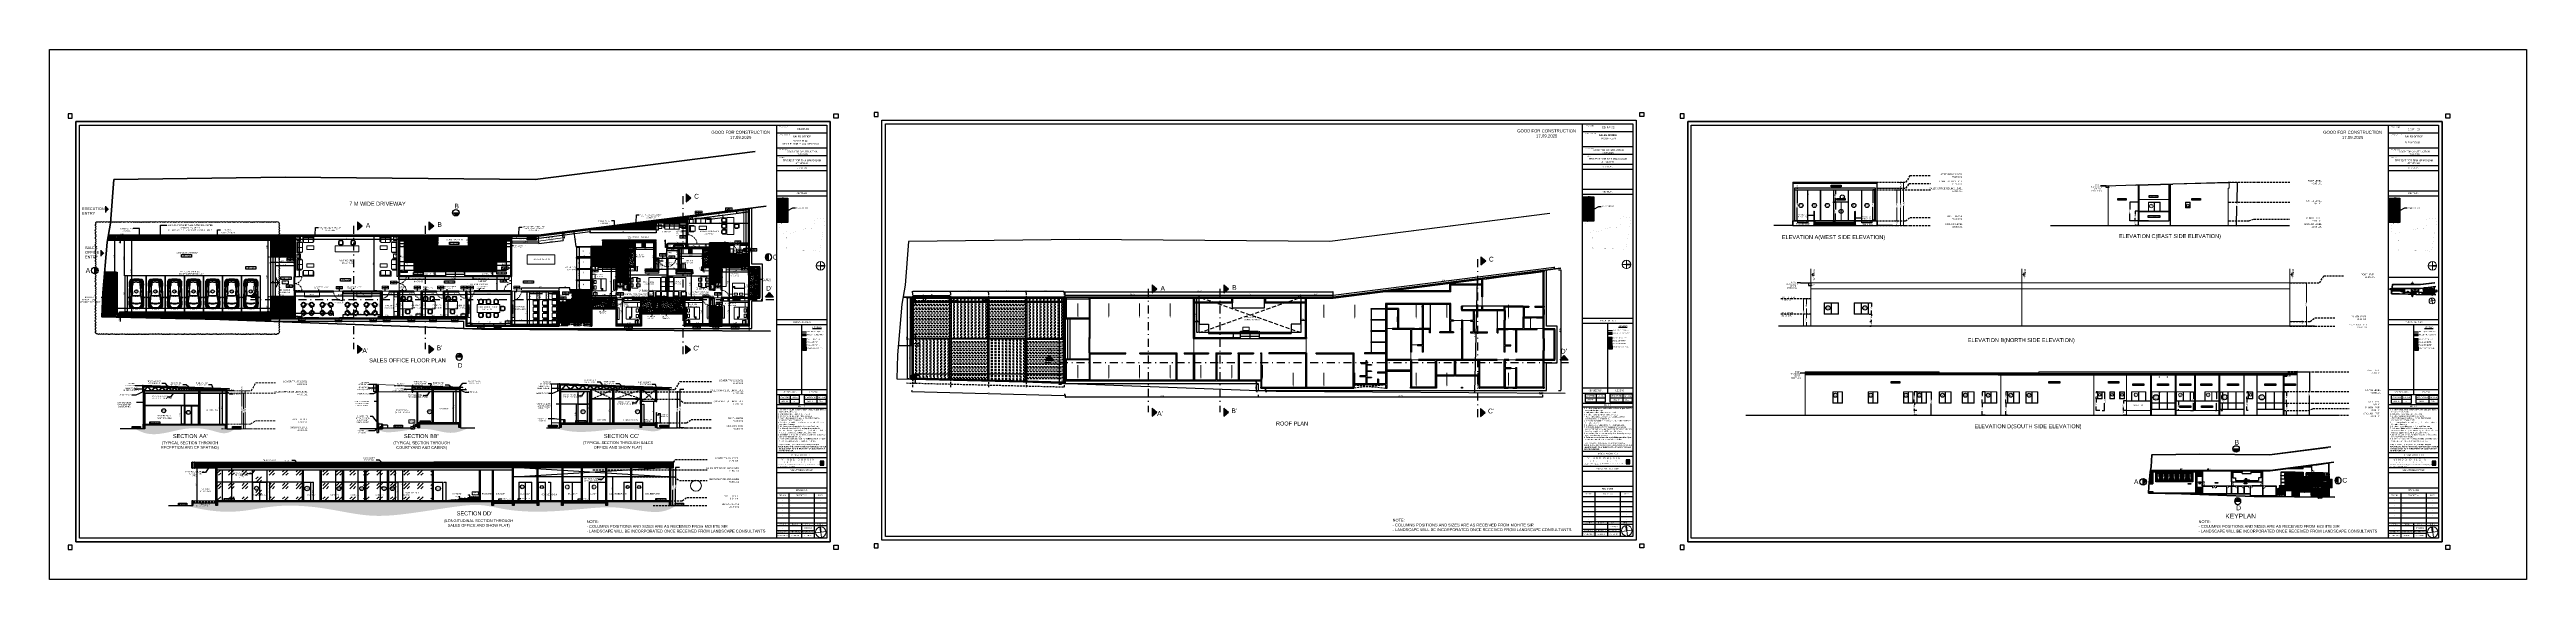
# Model space of a CAD drawing. Header units: metres. Extents: x 494 to 1845, y -666 to 1061.
# Drawn here: x 1458.9 to 1770.5, y 239.8 to 306.5 of the extents above; entities that cross this region are included whole.
import ezdxf
from ezdxf import colors
from ezdxf.entities.mleader import LeaderData, LeaderLine
from ezdxf.enums import TextEntityAlignment as Align
from ezdxf.math import Vec2, Vec3

# ---------------------------------------------------------------- set-up
doc = ezdxf.new("R2010")
doc.units = ezdxf.units.M
doc.header["$MEASUREMENT"] = 0
for name, pattern in [('1', [0]), ('141011 - Typical Flr Plans -1 - 1.5 & 1-2 BHK_ Kolshet Namrata1$0$HIDDEN', [0.375, 0.25, -0.125]), ('ACAD_ISO02W100', [15, 12, -3]), ('DASHDOTX2', [2, 1, -0.5, 0, -0.5]), ('DASHED', [0.75, 0.5, -0.25]), ('DASHED2', [0.375, 0.25, -0.125]), ('HIDDEN', [0.375, 0.25, -0.125])]:
    doc.linetypes.add(name, pattern=pattern)
doc.layers.get('Defpoints').update_dxf_attribs({"color": 12})
for name, color, linetype, lineweight in [('.', 7, 'Continuous', 5), ('01 WALL', 7, 'Continuous', 25), ('07 TEXT', 7, 'Continuous', 13), ('_B', 253, 'Continuous', 5), ('A-Furniture', 8, 'Continuous', 13), ('A-Wall Hatch', 8, 'Continuous', 9), ('ARCHITECTURAL COMMENTS', 2, 'Continuous', 30), ('DIMENSION', 8, 'Continuous', 5), ('VDA-Col-slab', 1, 'Continuous', 30), ('VDA-DOOR', 23, 'Continuous', 5), ('VDA-DW TAGS', 4, 'Continuous', 9), ('VDA-ELEV LINES', 8, 'Continuous', 9), ('VDA-FURNITURE', 8, 'Continuous', 13), ('VDA-HATCH', 8, 'Continuous', 9), ('VDA-PLUMBING', 8, 'Continuous', 13), ('VDA-RAILING', 25, 'Continuous', 5), ('VDA-SLIDING DOOR', 4, 'Continuous', 9), ('VDA-WALL', 250, 'Continuous', 25), ('VDA-WINDOW', 5, 'Continuous', 9), ('VDA_FURNITURE', 8, 'Continuous', 13), ('WALL BELOW', 8, 'Continuous', 9), ('window', 5, 'Continuous', 13)]:
    doc.layers.add(name, color=color, linetype=linetype, lineweight=lineweight)
for name, color, linetype in [('0 @ 1', 7, 'Continuous'), ('A-AREA', 1, 'Continuous'), ('CLOUMN GRID', 7, 'Continuous'), ('CLOUMN GRID @ 1', 7, 'Continuous'), ('COLUMN', 1, 'Continuous'), ('COMMENT ML', 1, 'Continuous'), ('door', 8, 'Continuous'), ('PLOT - SURVEY', 1, '1'), ('SHEET', 7, 'Continuous'), ('sliding', 4, '1'), ('TILE DROP', 180, '1'), ('VDA DIMENSION', 8, 'Continuous'), ('VDA-DRIVEWAY', 250, '1'), ('VDA-PARKING', 252, 'Continuous'), ('VDA-TEXT', 250, '1'), ('VDA-WALL BELOW', 8, 'Continuous'), ('VDA_CEILING', 250, 'Continuous'), ('VDA_RAILING NOTE', 4, '1'), ('VDA_ROOF', 250, 'Continuous'), ('VDA_WALL BELOW', 8, '1'), ('WALL', 250, 'Continuous')]:
    doc.layers.add(name, color=color, linetype=linetype)
doc.layers.add('HATCH', color=7, linetype='Continuous', true_color=0x757575)
doc.styles.add('0.2', font='arial.ttf', dxfattribs={"height": 0.2})
doc.styles.add('arial', font='arial.ttf', dxfattribs={"height": 0.3})
doc.styles.add('NAME PLATE', font='arial.ttf')
doc.styles.add('PDF Century Gothic Bold', font='GOTHICB.TTF')
doc.styles.add('RS', font='GOTHIC.TTF')
doc.styles.get("Standard").update_dxf_attribs({"font": 'arial.ttf'})
doc.dimstyles.new('ISO-25', dxfattribs={"dimtxt": 1, "dimasz": 2.5, "dimexe": 1.25, "dimexo": 0.625, "dimtad": 1, "dimtxsty": 'Standard', "dimblk": 'ARCHTICK', "dimcen": 2.5, "dimadec": 0, "dimazin": 0, "dimtfac": 1, "dimtmove": 0, "dimatfit": 3, "dimfxl": 0, "dimarcsym": 0})
doc.dimstyles.new('SMALL', dxfattribs={"dimtxt": 0.16, "dimasz": 0.05, "dimexe": 0, "dimexo": 0, "dimgap": 0.05, "dimtad": 0, "dimdec": 1, "dimzin": 0, "dimdsep": 46, "dimtxsty": 'RS', "dimblk": 'ARCHTICK', "dimcen": 2.5, "dimclrd": 256, "dimclre": 256, "dimclrt": 5, "dimadec": 0, "dimazin": 0, "dimtfac": 1, "dimtofl": 0, "dimtmove": 0, "dimatfit": 3, "dimldrblk": 'ARCHTICK', "dimfxl": 0, "dimtolj": 1, "dimtzin": 0, "dimarcsym": 0})
doc.dimstyles.new('SMALL-1', dxfattribs={"dimtxt": 0.16, "dimasz": 0.035, "dimexe": 0, "dimexo": 0.1, "dimgap": 0.05, "dimtad": 1, "dimzin": 0, "dimdsep": 46, "dimtxsty": 'RS', "dimblk": 'DOT', "dimcen": 2.5, "dimclrd": 256, "dimclre": 256, "dimclrt": 5, "dimadec": 0, "dimazin": 0, "dimtfac": 1, "dimtdec": 3, "dimtofl": 0, "dimtmove": 0, "dimatfit": 3, "dimfxl": 0, "dimtolj": 1, "dimtzin": 0, "dimarcsym": 0})
pattern_1 = [(315, (87.54308, 2.66939), (0.053916892, 0.053916892), [])]
pattern_2 = [(45, (87.54308, 2.66939), (-0.0450780573, 0.0450780573), []), (45, (87.573134, 2.66939), (-0.0450780573, 0.0450780573), [])]
pattern_3 = [(45, (-1375.869545, -268.338946), (-0.0450780573, 0.0450780573), []), (45, (-1375.839493, -268.338946), (-0.0450780573, 0.0450780573), [])]
pattern_4 = [(45, (1152.75841, 282.9493), (-0.11049, 0.11049), [])]
pattern_5 = [(315, (-1375.869545, -268.33895), (0.053916892, 0.053916892), [])]
pattern_6 = [(135, (-4e-16, 0.375), (-0.00441942, -0.00441942), [])]
pattern_7 = [(45, (575.2137, 292.7132), (1.6970563, 0), [1, -1.4]), (45, (575.638, 292.7132), (1.6970563, 0), [0.4, -2]), (45, (575.2137, 293.1375), (1.6970563, 0), [0.4, -2])]
pattern_8 = [(315, (-1377.91861, -267.855326), (0.053916892, 0.053916892), [])]
pattern_9 = [(45, (-1377.91861, -267.855326), (-0.0450780573, 0.0450780573), []), (45, (-1377.88856, -267.855326), (-0.0450780573, 0.0450780573), [])]
pattern_10 = [(179.9993, (28.49362, 2.90785), (-7.6e-07, -0.0625), [])]
pattern_11 = [(45, (-0.1388, 0), (1.6970563, 0), [1, -1.4]), (45, (0.2855, 0), (1.6970563, 0), [0.4, -2]), (45, (-0.1388, 0.4243), (1.6970563, 0), [0.4, -2])]

# ---------------------------------------------------------------- blocks, each defined once
blk = doc.blocks.new('zw$ADB1')
at = {"linetype": 'DASHDOTX2', "lineweight": 30}
blk.add_hatch(color=1, dxfattribs=at).paths.add_polyline_path([(0, 0), (0.5, 0.6), (1, 0)])
at = {"color": 1, "linetype": 'DASHDOTX2', "lineweight": 30}
for p, q in [((0, 0), (0.5, 0.6)), ((0, 0), (1, 0)), ((1, 0), (0.5, 0.6))]:
    blk.add_line(p, q, dxfattribs=at)
blk = doc.blocks.new('SADFASDFS')
at = {"color": 1, "linetype": 'DASHDOTX2', "lineweight": 30}
for p, q in [((53.46, -5.99), (53.46, 14.05)), ((11.97, 10.16), (11.97, -5.34)), ((20.97, 10.16), (20.97, -5.34)), ((64.85, 0.86), (-0.98, 0.86))]:
    blk.add_line(p, q, dxfattribs=at)
at = {"color": 1, "linetype": 'DASHDOTX2', "lineweight": 30, "rotation": 270}
for p in [(53.83, 14.2), (12.47, 10.66), (21.47, 10.66), (12.47, -4.84), (21.47, -4.84), (53.76, -4.9)]:
    blk.add_blockref('zw$ADB1', p, dxfattribs=at)
at = {"color": 1, "linetype": 'DASHDOTX2', "lineweight": 30}
blk.add_blockref('zw$ADB1', (-0.96, 1.19), dxfattribs=at)
at = {"color": 1, "linetype": 'DASHDOTX2', "lineweight": 30, "xscale": -1}
blk.add_blockref('zw$ADB1', (64.82, 1.19), dxfattribs=at)
at = {"char_height": 0.6, "width": 1.0693, "attachment_point": 3, "style": 'arial'}
for s, insert in [('{\\C1;C}', (55.44, 14.2)), ('{\\C1;A}', (14.08, 10.53)), ('{\\C1;B}', (23.09, 10.65)), ('{\\C1;D}', (-0.14, 2.62)), ("{\\C1;D'}", (64.65, 2.62)), ("{\\C1;A'}", (13.81, -5.22)), ("{\\C1;B'}", (23.16, -4.88)), ("{\\C1;C'}", (55.49, -4.91))]:
    blk.add_mtext(s, dxfattribs=dict(at, insert=insert))
blk = doc.blocks.new('_ArchTick')
at = {"color": 0, "linetype": 'ByBlock', "const_width": 0.15}
blk.add_lwpolyline([(-0.5, -0.5), (0.5, 0.5)], dxfattribs=at)
blk = doc.blocks.new('*D246')
at = {"layer": 'Defpoints', "color": 0, "lineweight": 30, "transparency": 16777216}
for p in [(-3.99, 4.8), (-3.51, 4.8), (-3.51, 0)]:
    blk.add_point(p, dxfattribs=at)
at = {"layer": 'DIMENSION', "lineweight": -2, "transparency": 16777216}
for p, q in [((-3.51, 4.8), (-3.99, 4.8)), ((-3.99, 4.8), (-3.99, 2.66)), ((-3.99, 0), (-3.99, 2.14)), ((-3.51, 0), (-3.99, 0))]:
    blk.add_line(p, q, dxfattribs=at)
at = {"layer": 'DIMENSION', "lineweight": -2, "transparency": 16777216, "xscale": 0.05, "yscale": 0.05, "zscale": 0.05}
for p, rotation in [((-3.99, 4.8), 90), ((-3.99, 0), 270)]:
    blk.add_blockref('_ArchTick', p, dxfattribs=dict(at, rotation=rotation))
at = {"layer": 'DIMENSION', "color": 5, "transparency": 16777216, "insert": (-3.99, 2.4), "char_height": 0.16, "attachment_point": 5, "rotation": 90, "style": 'RS'}
blk.add_mtext('\\A1;4.80', dxfattribs=at)
blk = doc.blocks.new('*D247')
at = {"layer": 'Defpoints', "color": 0, "lineweight": 30, "transparency": 16777216}
for p in [(-4.32, 4.5), (-4.21, 4.5), (-4.21, 0)]:
    blk.add_point(p, dxfattribs=at)
at = {"layer": 'DIMENSION', "lineweight": -2, "transparency": 16777216}
for p, q in [((-4.21, 4.5), (-4.32, 4.5)), ((-4.32, 4.5), (-4.32, 2.51)), ((-4.32, 0), (-4.32, 1.99)), ((-4.21, 0), (-4.32, 0))]:
    blk.add_line(p, q, dxfattribs=at)
at = {"layer": 'DIMENSION', "lineweight": -2, "transparency": 16777216, "xscale": 0.05, "yscale": 0.05, "zscale": 0.05}
for p, rotation in [((-4.32, 4.5), 90), ((-4.32, 0), 270)]:
    blk.add_blockref('_ArchTick', p, dxfattribs=dict(at, rotation=rotation))
at = {"layer": 'DIMENSION', "color": 5, "transparency": 16777216, "insert": (-4.32, 2.25), "char_height": 0.16, "attachment_point": 5, "rotation": 90, "style": 'RS'}
blk.add_mtext('\\A1;4.50', dxfattribs=at)
blk = doc.blocks.new('pantry')
at = {"layer": 'VDA_FURNITURE'}
blk.add_lwpolyline([(-0.6, 0), (0, 0), (0, 2.64), (-0.6, 2.64)], close=True, dxfattribs=at)
blk = doc.blocks.new('P1')
at = {"layer": 'VDA-PARKING'}
for p, q in [((0, 4.5), (2.4, 4.5)), ((0, 0), (0, 4.5)), ((2.4, 4.5), (2.4, 0)), ((2.4, 0), (0, 0))]:
    blk.add_line(p, q, dxfattribs=at)
at = {"layer": 'VDA-PARKING', "color": 8, "extrusion": (1.91705e-10, -0.000389212, 1)}
for p, q in [((0.46, 2.91), (0.37, 3, 0)), ((0.37, 3), (0.38, 2.9, 0)), ((0.4, 2.76), (0.5, 2.7, 0)), ((0.4, 2.74), (0.51, 2.66, 0)), ((1.94, 2.76), (1.83, 2.7, 0)), ((1.94, 2.74), (1.83, 2.66, 0)), ((1.88, 2.91), (1.97, 3, 0)), ((1.97, 3), (1.96, 2.9, 0))]:
    blk.add_line(p, q, dxfattribs=at)
for centre, radius, start, end in [((4.15, 3.4, 0), 3.88, 176.6212, 183.2691), ((1.47, 3.56, 0), 1.19, 162.8092, 176.6212), ((0.31, 3.18, 0), 0.0364, 183.2691, 243.959), ((0.9, 3.48, 0), 0.675, 128.5941, 152.2222), ((45.64, 2.79, 0), 45.34, 179.5461, 179.9508), ((5.14, 2.94, 0), 4.83, 169.7118, 177.7895), ((0.14, 2.8, 0), 0.367, 30.9223, 61.7196), ((0.61, 3.76, 0), 0.317, 110.9327, 151.9874), ((0.93, 3.16, 0), 0.555, 157.786, 182.1379), ((-1.04, 3.1, 0), 1.42, 359.0121, 1.6745), ((0.79, 3.3, 0), 0.673, 95.1462, 126.3462), ((1.45, 3.82, 0), 1.06, 174.3363, 181.1523), ((0.43, 3.8, 0), 0.0412, 181.1523, 223.466), ((3.36, 3.63, 0), 2.99, 186.6719, 191.854), ((0.43, 3.8, 0), 0.0425, 223.466, 263.2575), ((0.44, 3.87, 0), 0.11, 263.2575, 304.968), ((0.48, 3.35, 0), 0.0629, 105.3626, 159.257), ((5.17, 3.71, 0), 4.72, 179.4645, 186.3924), ((1.13, 1.7, 0), 1.85, 88.6326, 111.1512), ((3.98, 2.04, 0), 3.77, 146.6191, 158.4909), ((0.81, 3.22, 0), 0.848, 90.5361, 113.2209), ((13.66, 5.04, 0), 13.31, 188.0072, 190.9665), ((0.89, 2.84, 0), 1.28, 92.7885, 108.0445), ((10.01, -1.28, 0), 10.62, 150.2954, 153.6878), ((-0.03, 4.62, 0), 0.994, 301.9765, 329.477), ((1.19, 0.81, 0), 2.65, 90.5448, 104.7008), ((6.44, 3.73, 0), 5.93, 183.502, 191.8762), ((6.5, 3.59, 0), 5.98, 184.0252, 190.9208), ((0.97, 2.55, 0), 1.49, 97.7176, 105.6573), ((0.99, 3.91, 0), 0.223, 134.4498, 160.8123), ((0.81, 4.01, 0), 0.0381, 227.7847, 248.458), ((0.81, 4.03, 0), 0.055, 248.458, 280.7122), ((1.15, 2.27, 0), 1.74, 89.2525, 100.7122), ((1.19, 2.5, 0), 1.65, 90.7964, 102.6895), ((0.85, 4.06, 0), 0.0196, 105.8288, 154.5794), ((1.17, 2.95, 0), 1.17, 89.9376, 105.8288), ((1.14, 2.5, 0), 1.65, 77.2008, 89.094), ((1.17, 2.95, 0), 1.17, 74.0616, 89.9527), ((1.19, 2.27, 0), 1.74, 79.1781, 90.6378), ((1.21, 1.7, 0), 1.85, 68.7391, 91.2578), ((1.14, 0.81, 0), 2.65, 75.1895, 89.3455), ((1.48, 4.06, 0), 0.0196, 25.3109, 74.0616), ((1.35, 3.91, 0), 0.223, 19.0781, 45.4406), ((-1.64, 2.05, 0), 3.77, 21.3994, 33.2712), ((2.37, 4.62, 0), 0.994, 210.4133, 237.9139), ((1.45, 2.84, 0), 1.28, 71.8458, 87.1018), ((1.53, 4.03, 0), 0.055, 259.1781, 291.4323), ((1.53, 3.22, 0), 0.848, 66.6694, 89.3542), ((1.53, 4.01, 0), 0.0381, 291.4323, 312.1056), ((-7.68, -1.26, 0), 10.62, 26.2026, 29.5949), ((1.37, 2.55, 0), 1.49, 74.2331, 82.1727), ((1.55, 3.3, 0), 0.673, 53.5441, 84.7441), ((-4.1, 3.74, 0), 5.93, 348.0141, 356.3884), ((-4.17, 3.6, 0), 5.98, 348.9695, 355.8651), ((-11.32, 5.07, 0), 13.31, 348.9238, 351.8832), ((1.73, 3.76, 0), 0.317, 27.903, 68.9577), ((1.9, 3.87, 0), 0.11, 234.9223, 276.6328), ((1.44, 3.48, 0), 0.675, 27.6681, 51.2962), ((-2.83, 3.72, 0), 4.72, 353.4979, 0.4259), ((1.86, 3.35, 0), 0.0629, 20.6333, 74.5277), ((2.2, 2.8, 0), 0.367, 118.1707, 148.968), ((-1.02, 3.64, 0), 2.99, 348.0363, 353.2184), ((1.91, 3.8, 0), 0.0425, 276.6328, 316.4243), ((1.41, 3.16, 0), 0.555, 357.7524, 22.1043), ((1.91, 3.8, 0), 0.0412, 316.4243, 358.738), ((0.89, 3.82, 0), 1.06, 358.738, 5.554), ((-2.8, 2.94, 0), 4.83, 2.1008, 10.1785), ((3.38, 3.1, 0), 1.42, 178.2158, 180.8782), ((0.87, 3.56, 0), 1.19, 3.2691, 17.0812), ((2.02, 3.18, 0), 0.0364, 295.9313, 356.6212), ((-43.3, 2.87, 0), 45.34, 359.9396, 0.3443), ((-1.81, 3.4, 0), 3.88, 356.6212, 3.2691), ((-0.11, 3.49, 0), 0.886, 287.5165, 300.6693), ((0.3, 2.65, 0), 0.148, 156.896, 171.1277), ((0.23, 2.66, 0), 0.0753, 171.1277, 194.9458), ((0.25, 2.67, 0), 0.0985, 134.2764, 156.896), ((0.54, 2.38, 0), 0.503, 111.1835, 134.2764), ((45.64, 2.79, 0), 45.34, 180.1043, 181.8068), ((0.99, 3.56, 0), 1.7, 245.9927, 255.8566), ((1.46, 1.13, 0), 1.17, 168.784, 179.7571), ((-0.61, 0.93, 0), 0.97, 0.6767, 19.1399), ((5.81, 1.11, 0), 5.51, 179.7094, 184.7553), ((0.22, 0.67, 0), 0.144, 16.0333, 55.489), ((0.35, 0.65, 0), 0.0371, 175.8933, 221.9107), ((-0.16, 0.19, 0), 0.653, 36.1973, 41.9107), ((0.37, 2.72, 0), 0.0351, 106.1063, 174.2179), ((0.35, 1.11, 0), 0.0337, 256.8846, 300.4154), ((0.33, 2.89, 0), 0.0423, 298.0014, 12.5995), ((8.8, 2.42, 0), 8.45, 177.747, 183.0015), ((0.38, 1, 0), 0.0266, 25.509, 177.7485), ((0.36, 2.71, 0), 0.045, 32.507, 86.2001), ((4.38, 1.93, 0), 4.01, 179.2139, 189.1558), ((2.38, 1.17, 0), 2.03, 186.6303, 197.6651), ((1.24, 0.97, 0), 0.909, 196.0333, 206.548), ((8.8, 2.42, 0), 8.45, 175.5592, 176.0701), ((5.36, 10.99, 0), 10.23, 240.7633, 242.0874), ((0.58, 2.65, 0), 0.777, 253.7364, 269.5106), ((-0.28, 2.18, 0), 1.28, 300.4154, 313.7356), ((0.18, 0.44, 0), 0.231, 22.2754, 36.1973), ((8.8, 2.42, 0), 8.41, 176.3245, 182.5982), ((0.41, 0.93, 0), 0.0203, 37.9978, 157.2904), ((2.38, 1.17, 0), 2, 186.9029, 195.509), ((0.92, 0.74, 0), 0.565, 202.2754, 206.4697), ((4.38, 1.93, 0), 3.97, 180.4609, 190.6811), ((-3.24, -1.36, 0), 4.35, 28.6909, 33.1306), ((1.62, 1.48, 0), 1.22, 189.1558, 208.271), ((0.54, 0.55, 0), 0.148, 206.4697, 252.5916), ((-3.24, -1.36, 0), 4.32, 29.2693, 32.0689), ((0.43, 0.56, 0), 0.0098, 206.548, 314.9442), ((-6.68, 1.31, 0), 7.32, 9.1773, 13.5155), ((0.55, 0.57, 0), 0.117, 186.5016, 251.2604), ((0.2, 0.88, 0), 0.404, 306.4094, 337.9574), ((0.33, 2.91, 0), 0.141, 8.5366, 30.9223), ((0.13, 0.95, 0), 0.445, 315.1666, 333.9155), ((0.59, 0.63, 0), 0.155, 202.7449, 277.7681), ((-3.98, 1.83, 0), 4.59, 8.3046, 13.985), ((-0.28, 2.18, 0), 1.24, 307.1982, 313.7356), ((0.65, 1.03, 0), 0.171, 118.3286, 159.3503), ((1, 1.22, 0), 0.518, 194.3115, 215.4978), ((1.1, 3.66, 0), 3.3, 259.4521, 271.0928), ((1.07, 3.56, 0), 3.15, 259.7507, 271.7624), ((-5.47, 1.86, 0), 6.05, 0.1688, 5.8765), ((0.56, 0.92, 0), 0.0181, 226.6705, 17.8126), ((-0.69, 2.31, 0), 1.26, 2.2889, 8.3046), ((-3.71, 1.94, 0), 4.3, 359.5019, 5.5659), ((-6.48, 1.49, 0), 7.07, 358.3294, 3.127), ((-12.35, 0.99, 0), 12.92, 359.6859, 1.0381), ((0.68, 0.68, 0), 0.115, 103.9926, 156.2586), ((0.95, 0.99, 0), 0.461, 214.9668, 233.8282), ((-4.01, 1.84, 0), 4.65, 1.3507, 8.2676), ((-10.7, 1.34, 0), 11.31, 359.5686, 2.8492), ((1.92, -0.22, 0), 1.48, 145.5828, 151.9919), ((1.2, 3.99, 0), 3.57, 260.5978, 269.5043), ((1.09, 0.47, 0), 2.06, 87.7114, 102.9428), ((1.09, 0.47, 0), 2.04, 87.7114, 102.9428), ((-4.01, 1.84, 0), 4.68, 1.3507, 7.4904), ((1.09, 0.47, 0), 2.09, 87.7114, 102.4204), ((34.92, 2.76, 0), 34.29, 181.3507, 182.611), ((0.98, -1.84, 0), 2.66, 96.4482, 97.1481), ((34.92, 2.76, 0), 34.27, 181.3507, 182.611), ((-5.04, 0.94, 0), 5.71, 358.5996, 2.611), ((0.89, -3.46, 0), 4.26, 86.2314, 92.7421), ((0.72, 0.71, 0), 0.101, 243.4254, 256.4704), ((-5.04, 0.94, 0), 5.74, 358.5996, 2.611), ((40.6, 1047.07, 0), 1047.3, 267.81584, 267.84204), ((1.15, 2.49, 0), 1.92, 256.4704, 270.4915), ((1.25, 0.47, 0), 2.09, 77.4699, 92.1789), ((1.25, 0.47, 0), 2.06, 76.9476, 92.1789), ((1.25, 0.47, 0), 2.04, 76.9476, 92.1789), ((1.44, -3.46, 0), 4.26, 87.1483, 93.6589), ((1.19, 2.49, 0), 1.92, 269.3988, 283.4199), ((-36.27, 1047.14, 0), 1047.3, 272.04829, 272.07449), ((1.14, 3.99, 0), 3.57, 270.386, 279.2926), ((1.27, 3.56, 0), 3.15, 268.1279, 280.1396), ((1.24, 3.66, 0), 3.3, 268.7975, 280.4382), ((7.37, 0.93, 0), 5.74, 177.2793, 181.2907), ((1.61, 0.71, 0), 0.101, 283.4199, 296.4649), ((0.41, -0.22, 0), 1.48, 27.8985, 34.3076), ((-32.59, 2.82, 0), 34.27, 357.2793, 358.5396), ((1.35, -1.84, 0), 2.66, 82.7423, 83.4421), ((1.38, 0.99, 0), 0.461, 306.0621, 324.9235), ((7.37, 0.93, 0), 5.71, 177.2793, 181.2907), ((6.34, 1.83, 0), 4.68, 172.3999, 178.5396), ((-32.59, 2.82, 0), 34.29, 357.2793, 358.5396), ((1.65, 0.68, 0), 0.115, 23.6318, 75.8978), ((6.34, 1.83, 0), 4.65, 171.6227, 178.5396), ((1.74, 0.63, 0), 0.155, 262.1222, 337.1454), ((13.03, 1.32, 0), 11.31, 177.0411, 180.3217), ((2.61, 2.18, 0), 1.28, 226.1547, 239.4749), ((6.04, 1.93, 0), 4.3, 174.3244, 180.3885), ((8.82, 1.47, 0), 7.07, 176.7634, 181.561), ((2.61, 2.18, 0), 1.24, 226.1547, 232.6921), ((3.02, 2.3, 0), 1.26, 171.5858, 177.6014), ((7.81, 1.84, 0), 6.05, 174.0138, 179.7216), ((-3.01, 10.99, 0), 10.23, 297.8029, 299.127), ((1.35, 3.55, 0), 1.7, 284.0337, 293.8977), ((1.75, 2.65, 0), 0.777, 270.3798, 286.154), ((14.68, 0.97, 0), 12.92, 178.8522, 180.2044), ((1.68, 1.03, 0), 0.171, 20.54, 61.5618), ((1.34, 1.22, 0), 0.518, 324.3925, 345.5789), ((5.57, -1.37, 0), 4.35, 146.7597, 151.1994), ((1.78, 0.91, 0), 0.0181, 162.0778, 313.2199), ((2.13, 0.88, 0), 0.404, 201.9329, 233.4809), ((6.32, 1.82, 0), 4.59, 165.9053, 171.5858), ((9.01, 1.29, 0), 7.32, 166.3748, 170.713), ((0.71, 1.48, 0), 1.22, 331.6193, 350.7346), ((5.57, -1.37, 0), 4.32, 147.8214, 150.621), ((2.2, 0.95, 0), 0.445, 205.9748, 224.7237), ((1.79, 0.57, 0), 0.117, 288.63, 353.3887), ((1.79, 0.55, 0), 0.148, 287.2987, 333.4207), ((-2.04, 1.93, 0), 3.97, 349.2092, 359.4294), ((2, 2.91, 0), 0.141, 148.968, 171.3537), ((-0.04, 1.18, 0), 2.03, 342.2252, 353.26), ((-0.04, 1.18, 0), 2, 344.3813, 352.9874), ((1.9, 0.56, 0), 0.0098, 224.9461, 333.3424), ((1.93, 0.92, 0), 0.0203, 22.6, 141.8925), ((1.1, 0.97, 0), 0.909, 333.3424, 343.857), ((-2.04, 1.93, 0), 4.01, 350.7346, 0.6765), ((1.42, 0.74, 0), 0.565, 333.4207, 337.6149), ((-6.46, 2.44, 0), 8.41, 357.2921, 3.5658), ((1.95, 1, 0), 0.0266, 2.1418, 154.3813), ((1.98, 2.71, 0), 0.045, 93.6902, 147.3833), ((2.15, 0.43, 0), 0.231, 143.693, 157.6149), ((-6.46, 2.44, 0), 8.45, 3.8202, 4.3312), ((2, 2.89, 0), 0.0423, 167.2908, 241.8889), ((1.98, 1.1, 0), 0.0337, 239.4749, 283.0057), ((1.96, 2.72, 0), 0.0351, 5.6724, 73.784), ((-6.46, 2.44, 0), 8.45, 356.8888, 2.1433), ((2.11, 0.67, 0), 0.144, 124.4013, 163.857), ((2.49, 0.18, 0), 0.653, 137.9796, 143.693), ((1.8, 2.38, 0), 0.503, 45.614, 68.7069), ((2.95, 0.92, 0), 0.97, 160.7504, 179.2136), ((2.45, 3.49, 0), 0.886, 239.221, 252.3738), ((1.98, 0.65, 0), 0.0371, 317.9796, 3.997), ((-43.3, 2.87, 0), 45.34, 358.0836, 359.786), ((0.87, 1.13, 0), 1.17, 0.1332, 11.1064), ((-3.47, 1.12, 0), 5.51, 355.135, 0.1809), ((2.08, 2.67, 0), 0.0985, 22.9943, 45.614), ((2.04, 2.65, 0), 0.148, 8.7626, 22.9943), ((2.11, 2.66, 0), 0.0753, 344.9445, 8.7626)]:
    blk.add_arc(centre, radius, start, end, dxfattribs=at)
blk.add_ellipse((1.17, 4.06), major_axis=(-0.0606, -0.0003, 0), ratio=0.652487, start_param=4.708193, end_param=7.849785, dxfattribs=at)
at = {"layer": 'VDA-PARKING', "color": 8, "extrusion": (-1.91705e-10, 0.000389212, -1)}
blk.add_ellipse((1.17, 4.06), major_axis=(0.0606, -0.0004, 0), ratio=0.652487, start_param=4.708193, end_param=7.849785, dxfattribs=at)
blk = doc.blocks.new('chair')
at = {"layer": 'VDA_FURNITURE'}
for p, q in [((-0.23, -0.51), (-0.23, -0.51)), ((0.23, -0.51), (0.23, -0.51))]:
    blk.add_line(p, q, dxfattribs=at)
for points in [[(0.18, -0.46), (0.18, -0.46, 0.414214), (0.23, -0.41), (0.23, -0.05, 0.414214), (0.18, 0), (-0.18, 0, 0.414214), (-0.23, -0.05), (-0.23, -0.41, 0.414214), (-0.18, -0.46)], [(0.2, -0.43, 0.211652), (0.21, -0.41), (0.21, -0.05, 0.414214), (0.18, -0.03), (-0.18, -0.03, 0.414214), (-0.21, -0.05), (-0.21, -0.41, 0.211652), (-0.2, -0.43)]]:
    blk.add_lwpolyline(points, format="xyb", dxfattribs=at)
for points in [[(-0.27, -0.04), (-0.26, -0.04, -0.414214), (-0.23, -0.07), (-0.23, -0.39, -0.414214), (-0.26, -0.42), (-0.27, -0.42, -0.414214), (-0.3, -0.39), (-0.3, -0.07, -0.414214)], [(0.27, -0.04), (0.26, -0.04, 0.414214), (0.23, -0.07), (0.23, -0.39, 0.414214), (0.26, -0.42), (0.27, -0.42, 0.414214), (0.3, -0.39), (0.3, -0.07, 0.414214)]]:
    blk.add_lwpolyline(points, format="xyb", close=True, dxfattribs=at)
for centre, radius, start, end in [((-0.21, -0.52), 0.0257, 75.8623, 163.7398), ((-0.21, -0.52), 0.0257, 163.7398, 255.8623), ((0, 0.49), 1.05, 258.3098, 281.6902), ((0, -0.07), 0.412, 241.4547, 298.5453), ((0, 0.49), 1, 258.4635, 281.5365), ((-0.19, -0.5), 0.0389, 327.8157, 77.159), ((0, 0.49), 1.02, 261.2358, 278.7642), ((0.19, -0.5), 0.0389, 102.841, 212.1843), ((0.21, -0.52), 0.0257, 16.2602, 104.1377), ((0.21, -0.52), 0.0257, 284.1377, 16.2602)]:
    blk.add_arc(centre, radius, start, end, dxfattribs=at)
blk = doc.blocks.new('table')
at = {"layer": 'VDA_FURNITURE'}
blk.add_circle((0, 0), 0.622, dxfattribs=at)
for p, rotation in [((-0.32, 0.32), 225), ((0.32, -0.32), 44.99999999999999)]:
    blk.add_blockref('chair', p, dxfattribs=dict(at, rotation=rotation))
at = {"layer": 'VDA_FURNITURE', "xscale": -1}
for p, rotation in [((0.32, 0.32), 135), ((-0.32, -0.32), 315.0000000000001)]:
    blk.add_blockref('chair', p, dxfattribs=dict(at, rotation=rotation))
blk = doc.blocks.new('2 seat sofa')
at = {"layer": 'VDA_FURNITURE'}
for p, q in [((0, 0), (1.4, 0)), ((0, -0.55), (0, 0)), ((0.1, -0.55), (0, -0.55)), ((0.1, -0.7), (0.1, -0.1)), ((0.1, -0.7), (0.1, -0.1)), ((0.1, -0.1), (1.3, -0.1)), ((1.3, -0.7), (0.1, -0.7)), ((0.7, -0.7), (0.7, -0.1)), ((1.3, -0.7), (1.3, -0.1)), ((1.4, -0.55), (1.3, -0.55)), ((1.4, -0.55), (1.4, 0))]:
    blk.add_line(p, q, dxfattribs=at)
blk = doc.blocks.new('fdasfdsaf')
at = {"layer": 'VDA_FURNITURE'}
blk.add_lwpolyline([(0, 0), (0.45, 0), (0.45, -0.45), (0, -0.45)], close=True, dxfattribs=at)
blk = doc.blocks.new('side table')
at = {"layer": 'VDA_FURNITURE'}
blk.add_lwpolyline([(0, 0), (0.9, 0), (0.9, -0.45), (0, -0.45)], close=True, dxfattribs=at)
blk = doc.blocks.new('reception')
at = {"layer": 'VDA_FURNITURE'}
blk.add_lwpolyline([(3, -0.75), (3, 0), (0, 0), (0, -0.75)], close=True, dxfattribs=at)
blk = doc.blocks.new('reception table')
at = {"layer": 'VDA_FURNITURE'}
blk.add_blockref('reception', (0, 0.75), dxfattribs=at)
at = {"layer": 'VDA_FURNITURE', "xscale": -1, "rotation": 180}
blk.add_blockref('chair', (0.73, 0.89), dxfattribs=at)
at = {"layer": 'VDA_FURNITURE', "rotation": 180}
blk.add_blockref('chair', (2.27, 0.89), dxfattribs=at)
blk = doc.blocks.new('stage')
at = {"layer": 'VDA_FURNITURE'}
blk.add_lwpolyline([(0, 0), (0, 1.2), (4, 1.2), (4, 0)], close=True, dxfattribs=at)
blk = doc.blocks.new('cabin table')
at = {"layer": 'VDA_FURNITURE'}
for p, q in [((-1.65, -0.9), (-1.65, 0)), ((-1.65, 0), (0, 0)), ((0, 0), (0, -0.9)), ((0, -0.9), (-1.65, -0.9))]:
    blk.add_line(p, q, dxfattribs=at)
blk = doc.blocks.new('side')
at = {"layer": 'VDA_FURNITURE', "color": 8}
for p, q in [((0, 1.15), (-0.45, 1.15)), ((-0.45, 1.15), (-0.45, 0)), ((-0.45, 0), (0, 0)), ((0, 0), (0, 1.15))]:
    blk.add_line(p, q, dxfattribs=at)
blk = doc.blocks.new('for cabin')
at = {"layer": 'VDA_FURNITURE'}
for name, p in [('cabin table', (0, 2.05)), ('side', (0, 0))]:
    blk.add_blockref(name, p, dxfattribs=at)
at = {"layer": 'VDA_FURNITURE', "rotation": 180}
blk.add_blockref('chair', (-1.26, 2.15), dxfattribs=at)
at = {"layer": 'VDA_FURNITURE', "xscale": -1}
blk.add_blockref('chair', (-1.02, 1.05), dxfattribs=at)
at = {"layer": 'VDA_FURNITURE', "xscale": -1, "rotation": 180}
blk.add_blockref('chair', (-0.45, 2.15), dxfattribs=at)
blk = doc.blocks.new('screen')
at = {"layer": 'VDA_FURNITURE'}
for points in [[(0, 2.1), (-0.3, 2.1), (-0.3, 0), (0, 0)], [(-0.05, 1.58), (-0.11, 1.58), (-0.11, 0.5), (-0.05, 0.5)]]:
    blk.add_lwpolyline(points, close=True, dxfattribs=at)
blk = doc.blocks.new('confo table')
at = {"layer": 'VDA_FURNITURE'}
blk.add_lwpolyline([(0, 0), (0, 1), (2.85, 1), (2.85, 0)], close=True, dxfattribs=at)
blk = doc.blocks.new('confo seating')
at = {"layer": 'VDA_FURNITURE'}
for p, rotation in [((-2.95, 0), 270), ((-1.43, 0.6), 180)]:
    blk.add_blockref('chair', p, dxfattribs=dict(at, rotation=rotation))
for name, p in [('confo table', (-2.85, -0.5)), ('chair', (-2.38, -0.6)), ('chair', (-0.48, -0.6))]:
    blk.add_blockref(name, p, dxfattribs=at)
at = {"layer": 'VDA_FURNITURE', "xscale": -1, "rotation": 180}
for p in [(-2.38, 0.6), (-0.48, 0.6)]:
    blk.add_blockref('chair', p, dxfattribs=at)
at = {"layer": 'VDA_FURNITURE', "xscale": -1}
blk.add_blockref('chair', (-1.43, -0.6), dxfattribs=at)
blk = doc.blocks.new('seat')
at = {"layer": 'VDA_FURNITURE', "extrusion": (-0.000170057, 4.78234e-05, 1)}
for p, q in [((0, 0.27, -3.67), (0, -0.28, 3.67)), ((0.55, 0.27, -3.67), (0, 0.27, 3.67)), ((0.65, 0.37, -3.67), (0.1, 0.37, 3.67)), ((0.1, 0.27, -3.67), (0.1, 0.27, -3.67)), ((0.55, -0.28, -3.67), (0.55, 0.27, 3.67)), ((0.65, -0.38, -3.67), (0.65, 0.37, 3.67)), ((0, -0.28, -3.67), (0.55, -0.28, 3.67)), ((0.1, -0.38, -3.67), (0.65, -0.38, 3.67))]:
    blk.add_line(p, q, dxfattribs=at)
at = {"layer": 'VDA_FURNITURE'}
for p, q in [((0.1, 0.27, 3.67), (0.1, 0.37, 3.67)), ((0.1, -0.38, 3.67), (0.1, -0.28, 3.67))]:
    blk.add_line(p, q, dxfattribs=at)
blk = doc.blocks.new('zw$6DAC')
at = {"layer": 'VDA_FURNITURE'}
for p, q in [((0, 0.15), (0, 0.7)), ((0, 0.7), (2, 0.7)), ((0.1, 0.15), (0, 0.15)), ((0.1, 0), (0.1, 0.6)), ((0.1, 0.6), (1.9, 0.6)), ((1.9, 0), (0.1, 0)), ((0.7, 0), (0.7, 0.6)), ((1.3, 0), (1.3, 0.6)), ((1.9, 0), (1.9, 0.6)), ((2, 0.15), (1.9, 0.15)), ((2, 0.15), (2, 0.7))]:
    blk.add_line(p, q, dxfattribs=at)
blk = doc.blocks.new('D.CABIN')
at = {"layer": 'VDA_FURNITURE'}
for p, q in [((-0.9, 2.1), (0, 2.1)), ((-0.9, 0), (-0.9, 2.1)), ((0, 0), (-0.9, 0)), ((0, 2.1), (0, 0))]:
    blk.add_line(p, q, dxfattribs=at)
blk = doc.blocks.new('D. TABLE')
at = {"layer": 'VDA_FURNITURE'}
blk.add_blockref('D.CABIN', (0, -2.1), dxfattribs=at)
at = {"layer": 'VDA_FURNITURE', "xscale": -1, "rotation": 270}
for p in [(-1, -0.32), (-1, -1.05)]:
    blk.add_blockref('chair', p, dxfattribs=at)
at = {"layer": 'VDA_FURNITURE'}
for p, rotation in [((-1, -1.78), 270), ((0.1, -1.05), 89.99999999999999)]:
    blk.add_blockref('chair', p, dxfattribs=dict(at, rotation=rotation))
blk = doc.blocks.new('SINNGLE')
at = {"layer": 'VDA_FURNITURE'}
for p, q in [((-0.15, 0.7), (-0.7, 0.7)), ((-0.7, 0.7), (-0.7, -0.1)), ((0, 0.6), (-0.6, 0.6)), ((0, 0.6), (-0.6, 0.6)), ((-0.6, 0.6), (-0.6, 0)), ((0, 0), (-0.6, 0)), ((0, 0), (-0.6, 0)), ((-0.15, 0.6), (-0.15, 0.7)), ((0, 0), (0, 0.6)), ((-0.15, -0.1), (-0.7, -0.1)), ((-0.15, -0.1), (-0.15, 0))]:
    blk.add_line(p, q, dxfattribs=at)
blk = doc.blocks.new('MODEL')
at = {"layer": 'VDA_FURNITURE'}
for p, q in [((0, 1.2), (-3.5, 1.2)), ((-3.5, 1.2), (-3.5, 0)), ((-3.5, 0), (0, 0)), ((0, 0), (0, 1.2))]:
    blk.add_line(p, q, dxfattribs=at)
blk = doc.blocks.new('afasfdas')
at = {"layer": 'VDA-DOOR', "color": 5, "linetype": '141011 - Typical Flr Plans -1 - 1.5 & 1-2 BHK_ Kolshet Namrata1$0$HIDDEN'}
for p, q in [((-0.04, 0), (-0.04, -0.9)), ((0, 0), (-0.04, 0)), ((-0.04, -0.9), (0, -0.9)), ((0, -0.9), (0, 0))]:
    blk.add_line(p, q, dxfattribs=at)
blk.add_arc((0, 0), 0.9, 180.0425, 270, dxfattribs=at)
blk = doc.blocks.new('DXFG-flat-2-flat-28-flat-1-flat-1-flat-1-flat-1-flat-1-flat-1-flat-1-flat-1-flat-2-flat-1-flat-1-flat-1-flat-1-flat-1-flat-5-flat-1')
at = {"layer": 'VDA-DOOR'}
blk.add_line((-147.6, -172.99), (-147.6, -172.95), dxfattribs=at)
at = {"layer": 'VDA-DOOR', "color": 5}
for p, q in [((-147.6, -172.95), (-146.73, -172.95)), ((-146.73, -172.99), (-147.6, -172.99)), ((-146.73, -172.95), (-146.73, -172.99))]:
    blk.add_line(p, q, dxfattribs=at)
at = {"layer": 'VDA-DOOR', "color": 5, "linetype": 'ACAD_ISO02W100', "ltscale": 0.01}
blk.add_arc((-146.73, -172.95), 0.868, 180, 269.9575, dxfattribs=at)
blk = doc.blocks.new('dsafsdaf')
at = {"layer": 'VDA-DOOR'}
for p, q in [((0, 0.04), (1.2, 0.04)), ((0, 0), (0, 0.04)), ((1.2, 0), (0, 0)), ((1.2, 0.04), (1.2, 0))]:
    blk.add_line(p, q, dxfattribs=at)
at = {"layer": 'VDA-DOOR', "linetype": 'ACAD_ISO02W100', "ltscale": 0.01}
blk.add_arc((-0.08, -0.08), 1.28, 5.3091, 86.5329, dxfattribs=at)
blk = doc.blocks.new('DSFSDFSXDFD')
at = {"layer": 'VDA-PLUMBING', "lineweight": -3}
for p, q in [((-4851328.54, -783007.51, -1.78), (-4851328.95, -783007.51, -1.78)), ((-4851328.54, -783007.52, -1.78), (-4851328.95, -783007.52, -1.78)), ((-4851328.8, -783007.84, -1.78), (-4851328.8, -783007.91, -1.78)), ((-4851328.71, -783007.82, -1.78), (-4851328.78, -783007.82, -1.78)), ((-4851328.69, -783007.84, -1.78), (-4851328.69, -783007.91, -1.78))]:
    blk.add_line(p, q, dxfattribs=at)
at = {"layer": 'VDA-PLUMBING', "lineweight": -3, "elevation": -1.78}
blk.add_lwpolyline([(-4851328.55, -783007.45, -0.41586), (-4851328.54, -783007.46), (-4851328.54, -783007.92, -1), (-4851328.94, -783007.92), (-4851328.95, -783007.46, -0.41586), (-4851328.94, -783007.45)], format="xyb", close=True, dxfattribs=at)
at = {"layer": 'VDA-PLUMBING', "lineweight": -3}
for centre in [(-4851328.89, -783007.62, -1.78), (-4851328.6, -783007.62, -1.78)]:
    blk.add_circle(centre, 0.0112, dxfattribs=at)
for centre, radius, start, end in [((-4851328.74, -783007.87, -1.78), 0.149, 358.9853, 181.0147), ((-4851328.74, -783007.87, -1.78), 0.143, 1.1929, 178.8071), ((-4851328.74, -783007.93, -1.78), 0.149, 178.9853, 1.0147), ((-4851328.74, -783007.93, -1.78), 0.143, 178.9459, 1.0541), ((-4851328.78, -783007.84, -1.78), 0.0224, 90, 180), ((-4851328.74, -783007.91, -1.78), 0.0561, 180, 270), ((-4851328.74, -783007.91, -1.78), 0.0561, 270, 0), ((-4851328.71, -783007.84, -1.78), 0.0224, 0, 90)]:
    blk.add_arc(centre, radius, start, end, dxfattribs=at)
blk = doc.blocks.new('FGFGDFG')
at = {"layer": 'VDA-DOOR'}
for p, q in [((2885.55, -2510.22, 0), (2885.55, -2509.47, 0)), ((2885.55, -2509.47, 0), (2885.59, -2509.47, 0)), ((2885.59, -2510.22, 0), (2885.55, -2510.22, 0)), ((2885.59, -2509.47, 0), (2885.59, -2510.22, 0))]:
    blk.add_line(p, q, dxfattribs=at)
at = {"layer": 'VDA-DOOR', "linetype": 'ACAD_ISO02W100', "ltscale": 0.01}
blk.add_arc((2885.71, -2510.34, 0), 0.879, 97.9075, 172.0925, dxfattribs=at)
blk = doc.blocks.new('wb')
at = {"layer": 'VDA-PLUMBING'}
blk.add_line((0, 0), (0, -0.05), dxfattribs=at)
at = {"layer": 'VDA-PLUMBING', "elevation": -0.71}
blk.add_lwpolyline([(-0.28, -0.4), (-0.28, 0), (0.27, 0), (0.27, -0.4)], close=True, dxfattribs=at)
blk = doc.blocks.new('FEFEDRF')
at = {"layer": 'VDA-PLUMBING'}
for p, q in [((1303.02, 284.44, 0), (1302.99, 284.43, 0)), ((1302.99, 284.43, 0), (1302.99, 284.31, 0)), ((1303.02, 284.3, 0), (1302.99, 284.31, 0))]:
    blk.add_line(p, q, dxfattribs=at)
at = {"layer": 'VDA-PLUMBING', "elevation": 0}
for points in [[(1302.75, 284.15, 0.324597), (1302.84, 284.15, 0.106494), (1302.89, 284.2, 0.07175), (1302.92, 284.27, 0.116612), (1302.92, 284.46, 0.07175), (1302.89, 284.53, 0.106494), (1302.84, 284.58, 0.324597), (1302.75, 284.58, 0.106494), (1302.7, 284.53, 0.07175), (1302.67, 284.46, 0.116612), (1302.67, 284.27, 0.07175), (1302.7, 284.2, 0.106494), (1302.75, 284.15, 0.158235)], [(1302.89, 284.29, 0.113183), (1302.89, 284.45, 0.070161), (1302.87, 284.5, 0.106104), (1302.83, 284.55, 0.332705), (1302.76, 284.55, 0.106104), (1302.72, 284.5, 0.070161), (1302.7, 284.45, 0.113183), (1302.7, 284.29, 0.070161), (1302.72, 284.23, 0.106104), (1302.76, 284.19, 0.332705), (1302.83, 284.19, 0.106104), (1302.87, 284.23, 0.070161), (1302.89, 284.29, 0.056411)], [(1302.71, 284.37, -0.04416), (1302.72, 284.44, -0.058504), (1302.74, 284.49, -0.100522), (1302.77, 284.54, -0.041446), (1302.79, 284.55, -0.101301), (1302.82, 284.56, -0.003595), (1302.82, 284.56)], [(1302.71, 284.37, 0.04416), (1302.72, 284.3, 0.058504), (1302.74, 284.24, 0.100522), (1302.77, 284.2, 0.041446), (1302.79, 284.18, 0.101301), (1302.82, 284.18, 0.003595), (1302.82, 284.18)]]:
    blk.add_lwpolyline(points, format="xyb", dxfattribs=at)
at = {"layer": 'VDA-PLUMBING', "elevation": 0, "flags": 128}
blk.add_lwpolyline([(1302.78, 284.14, 0.351623), (1303.02, 284.23), (1303.02, 284.5, 0.351623), (1302.78, 284.6)], format="xyb", dxfattribs=at)
at = {"layer": 'VDA-PLUMBING'}
for centre, radius in [((1302.78, 284.37, 0), 0.0068), ((1302.8, 284.39, 0), 0.0068), ((1302.8, 284.34, 0), 0.0068), ((1302.81, 284.37, 0), 0.0068), ((1302.83, 284.39, 0), 0.0068), ((1302.83, 284.34, 0), 0.0068), ((1302.84, 284.37, 0), 0.0068), ((1302.96, 284.37, 0), 0.0234), ((1302.96, 284.37, 0), 0.0113)]:
    blk.add_circle(centre, radius, dxfattribs=at)
blk = doc.blocks.new('*D78')
at = {"layer": 'Defpoints', "color": 0}
for p in [(1489.79, 282.89), (1502.79, 282.89), (1502.79, 282.57)]:
    blk.add_point(p, dxfattribs=at)
at = {"layer": 'VDA DIMENSION', "lineweight": -2}
for p, q in [((1489.79, 282.79), (1489.79, 282.57)), ((1489.79, 282.57), (1502.79, 282.57)), ((1502.79, 282.79), (1502.79, 282.57))]:
    blk.add_line(p, q, dxfattribs=at)
at = {"layer": 'VDA DIMENSION', "lineweight": -2, "xscale": 0.035, "yscale": 0.035, "zscale": 0.035, "rotation": 180}
blk.add_blockref('_ArchTick', (1489.79, 282.57), dxfattribs=at)
at = {"layer": 'VDA DIMENSION', "lineweight": -2, "xscale": 0.035, "yscale": 0.035, "zscale": 0.035}
blk.add_blockref('_ArchTick', (1502.79, 282.57), dxfattribs=at)
at = {"layer": 'VDA DIMENSION', "color": 5, "insert": (1496.29, 282.71), "char_height": 0.16, "attachment_point": 5, "style": 'RS'}
blk.add_mtext('\\A1;13.00', dxfattribs=at)
blk = doc.blocks.new('*D79')
at = {"layer": 'Defpoints', "color": 0}
for p in [(1499.73, 282.95), (1500.71, 282.95), (1500.71, 276.1)]:
    blk.add_point(p, dxfattribs=at)
at = {"layer": 'VDA DIMENSION', "lineweight": -2}
for p, q in [((1500.03, 282.95), (1499.73, 282.95)), ((1499.73, 276.1), (1499.73, 282.95)), ((1500.03, 276.1), (1499.73, 276.1))]:
    blk.add_line(p, q, dxfattribs=at)
at = {"layer": 'VDA DIMENSION', "lineweight": -2, "xscale": 0.035, "yscale": 0.035, "zscale": 0.035}
for p, rotation in [((1499.73, 282.95), 90), ((1499.73, 276.1), 270)]:
    blk.add_blockref('_ArchTick', p, dxfattribs=dict(at, rotation=rotation))
at = {"layer": 'VDA DIMENSION', "color": 5, "insert": (1499.6, 279.52), "char_height": 0.16, "attachment_point": 5, "rotation": 90, "style": 'RS'}
blk.add_mtext('\\A1;6.85', dxfattribs=at)
blk = doc.blocks.new('*D80')
at = {"layer": 'Defpoints', "color": 0}
for p in [(1489.79, 275.97), (1500.59, 275.97), (1500.59, 275.46)]:
    blk.add_point(p, dxfattribs=at)
at = {"layer": 'VDA DIMENSION', "lineweight": -2}
for p, q in [((1489.79, 275.76), (1489.79, 275.46)), ((1489.79, 275.46), (1500.59, 275.46)), ((1500.59, 275.76), (1500.59, 275.46))]:
    blk.add_line(p, q, dxfattribs=at)
at = {"layer": 'VDA DIMENSION', "lineweight": -2, "xscale": 0.035, "yscale": 0.035, "zscale": 0.035, "rotation": 180}
blk.add_blockref('_ArchTick', (1489.79, 275.46), dxfattribs=at)
at = {"layer": 'VDA DIMENSION', "lineweight": -2, "xscale": 0.035, "yscale": 0.035, "zscale": 0.035}
blk.add_blockref('_ArchTick', (1500.59, 275.46), dxfattribs=at)
at = {"layer": 'VDA DIMENSION', "color": 5, "insert": (1495.39, 275.59), "char_height": 0.16, "attachment_point": 5, "style": 'RS'}
blk.add_mtext('\\A1;10.80', dxfattribs=at)
blk = doc.blocks.new('*D81')
at = {"layer": 'Defpoints', "color": 0}
for p in [(1500.59, 275.97), (1500.48, 272.67), (1500.59, 272.67)]:
    blk.add_point(p, dxfattribs=at)
at = {"layer": 'VDA DIMENSION', "lineweight": -2}
for p, q in [((1500.49, 275.97), (1500.48, 275.97)), ((1500.48, 275.97), (1500.48, 272.67)), ((1500.49, 272.67), (1500.48, 272.67))]:
    blk.add_line(p, q, dxfattribs=at)
at = {"layer": 'VDA DIMENSION', "lineweight": -2, "xscale": 0.035, "yscale": 0.035, "zscale": 0.035}
for p, rotation in [((1500.48, 275.97), 90), ((1500.48, 272.67), 270)]:
    blk.add_blockref('_ArchTick', p, dxfattribs=dict(at, rotation=rotation))
at = {"layer": 'VDA DIMENSION', "color": 5, "insert": (1500.35, 274.32), "char_height": 0.16, "attachment_point": 5, "rotation": 90, "style": 'RS'}
blk.add_mtext('\\A1;3.30', dxfattribs=at)
blk = doc.blocks.new('*D82')
at = {"layer": 'Defpoints', "color": 0}
for p in [(1502.91, 275.97), (1505.61, 275.97), (1505.61, 275.64)]:
    blk.add_point(p, dxfattribs=at)
at = {"layer": 'VDA DIMENSION', "lineweight": -2}
for p, q in [((1502.91, 275.87), (1502.91, 275.64)), ((1502.91, 275.64), (1505.61, 275.64)), ((1505.61, 275.87), (1505.61, 275.64))]:
    blk.add_line(p, q, dxfattribs=at)
at = {"layer": 'VDA DIMENSION', "lineweight": -2, "xscale": 0.035, "yscale": 0.035, "zscale": 0.035, "rotation": 180}
blk.add_blockref('_ArchTick', (1502.91, 275.64), dxfattribs=at)
at = {"layer": 'VDA DIMENSION', "lineweight": -2, "xscale": 0.035, "yscale": 0.035, "zscale": 0.035}
blk.add_blockref('_ArchTick', (1505.61, 275.64), dxfattribs=at)
at = {"layer": 'VDA DIMENSION', "color": 5, "insert": (1504.29, 275.78), "char_height": 0.16, "attachment_point": 5, "style": 'RS'}
blk.add_mtext('\\A1;2.70', dxfattribs=at)
blk = doc.blocks.new('*D83')
at = {"layer": 'Defpoints', "color": 0}
for p in [(1502.91, 275.97), (1502.91, 272.67), (1503.28, 272.67)]:
    blk.add_point(p, dxfattribs=at)
at = {"layer": 'VDA DIMENSION', "lineweight": -2}
for p, q in [((1503.01, 275.97), (1503.28, 275.97)), ((1503.28, 275.97), (1503.28, 272.67)), ((1503.01, 272.67), (1503.28, 272.67))]:
    blk.add_line(p, q, dxfattribs=at)
at = {"layer": 'VDA DIMENSION', "lineweight": -2, "xscale": 0.035, "yscale": 0.035, "zscale": 0.035}
for p, rotation in [((1503.28, 275.97), 90), ((1503.28, 272.67), 270)]:
    blk.add_blockref('_ArchTick', p, dxfattribs=dict(at, rotation=rotation))
at = {"layer": 'VDA DIMENSION', "color": 5, "insert": (1503.14, 274.32), "char_height": 0.16, "attachment_point": 5, "rotation": 90, "style": 'RS'}
blk.add_mtext('\\A1;3.30', dxfattribs=at)
blk = doc.blocks.new('*D84')
at = {"layer": 'Defpoints', "color": 0}
for p in [(1505.79, 275.97), (1505.79, 272.67), (1506.12, 272.67)]:
    blk.add_point(p, dxfattribs=at)
at = {"layer": 'VDA DIMENSION', "lineweight": -2}
for p, q in [((1505.89, 275.97), (1506.12, 275.97)), ((1506.12, 275.97), (1506.12, 272.67)), ((1505.89, 272.67), (1506.12, 272.67))]:
    blk.add_line(p, q, dxfattribs=at)
at = {"layer": 'VDA DIMENSION', "lineweight": -2, "xscale": 0.035, "yscale": 0.035, "zscale": 0.035}
for p, rotation in [((1506.12, 275.97), 90), ((1506.12, 272.67), 270)]:
    blk.add_blockref('_ArchTick', p, dxfattribs=dict(at, rotation=rotation))
at = {"layer": 'VDA DIMENSION', "color": 5, "insert": (1505.99, 274.32), "char_height": 0.16, "attachment_point": 5, "rotation": 90, "style": 'RS'}
blk.add_mtext('\\A1;3.30', dxfattribs=at)
blk = doc.blocks.new('*D85')
at = {"layer": 'Defpoints', "color": 0}
for p in [(1508.66, 275.97), (1508.66, 272.67), (1508.99, 272.67)]:
    blk.add_point(p, dxfattribs=at)
at = {"layer": 'VDA DIMENSION', "lineweight": -2}
for p, q in [((1508.76, 275.97), (1508.99, 275.97)), ((1508.99, 275.97), (1508.99, 272.67)), ((1508.76, 272.67), (1508.99, 272.67))]:
    blk.add_line(p, q, dxfattribs=at)
at = {"layer": 'VDA DIMENSION', "lineweight": -2, "xscale": 0.035, "yscale": 0.035, "zscale": 0.035}
for p, rotation in [((1508.99, 275.97), 90), ((1508.99, 272.67), 270)]:
    blk.add_blockref('_ArchTick', p, dxfattribs=dict(at, rotation=rotation))
at = {"layer": 'VDA DIMENSION', "color": 5, "insert": (1508.86, 274.32), "char_height": 0.16, "attachment_point": 5, "rotation": 90, "style": 'RS'}
blk.add_mtext('\\A1;3.30', dxfattribs=at)
blk = doc.blocks.new('*D86')
at = {"layer": 'Defpoints', "color": 0}
for p in [(1511.54, 275.97), (1511.54, 271.77), (1511.83, 271.77)]:
    blk.add_point(p, dxfattribs=at)
at = {"layer": 'VDA DIMENSION', "lineweight": -2}
for p, q in [((1511.64, 275.97), (1511.83, 275.97)), ((1511.83, 275.97), (1511.83, 271.77)), ((1511.64, 271.77), (1511.83, 271.77))]:
    blk.add_line(p, q, dxfattribs=at)
at = {"layer": 'VDA DIMENSION', "lineweight": -2, "xscale": 0.035, "yscale": 0.035, "zscale": 0.035}
for p, rotation in [((1511.83, 275.97), 90), ((1511.83, 271.77), 270)]:
    blk.add_blockref('_ArchTick', p, dxfattribs=dict(at, rotation=rotation))
at = {"layer": 'VDA DIMENSION', "color": 5, "insert": (1511.7, 273.87), "char_height": 0.16, "attachment_point": 5, "rotation": 90, "style": 'RS'}
blk.add_mtext('\\A1;4.20', dxfattribs=at)
blk = doc.blocks.new('*D87')
at = {"layer": 'Defpoints', "color": 0}
for p in [(1517.9, 275.97), (1517.38, 271.77), (1517.9, 271.77)]:
    blk.add_point(p, dxfattribs=at)
at = {"layer": 'VDA DIMENSION', "lineweight": -2}
for p, q in [((1517.68, 275.97), (1517.38, 275.97)), ((1517.38, 275.97), (1517.38, 271.77)), ((1517.68, 271.77), (1517.38, 271.77))]:
    blk.add_line(p, q, dxfattribs=at)
at = {"layer": 'VDA DIMENSION', "lineweight": -2, "xscale": 0.035, "yscale": 0.035, "zscale": 0.035}
for p, rotation in [((1517.38, 275.97), 90), ((1517.38, 271.77), 270)]:
    blk.add_blockref('_ArchTick', p, dxfattribs=dict(at, rotation=rotation))
at = {"layer": 'VDA DIMENSION', "color": 5, "insert": (1517.24, 273.87), "char_height": 0.16, "attachment_point": 5, "rotation": 90, "style": 'RS'}
blk.add_mtext('\\A1;4.200', dxfattribs=at)
blk = doc.blocks.new('*D88')
at = {"layer": 'Defpoints', "color": 0}
for p in [(1502.79, 282.95), (1502.57, 277.9), (1502.79, 277.9)]:
    blk.add_point(p, dxfattribs=at)
at = {"layer": 'VDA DIMENSION', "lineweight": -2}
for p, q in [((1502.69, 282.95), (1502.57, 282.95)), ((1502.57, 282.95), (1502.57, 277.9)), ((1502.69, 277.9), (1502.57, 277.9))]:
    blk.add_line(p, q, dxfattribs=at)
at = {"layer": 'VDA DIMENSION', "lineweight": -2, "xscale": 0.035, "yscale": 0.035, "zscale": 0.035}
for p, rotation in [((1502.57, 282.95), 90), ((1502.57, 277.9), 270)]:
    blk.add_blockref('_ArchTick', p, dxfattribs=dict(at, rotation=rotation))
at = {"layer": 'VDA DIMENSION', "color": 5, "insert": (1502.44, 280.42), "char_height": 0.16, "attachment_point": 5, "rotation": 90, "style": 'RS'}
blk.add_mtext('\\A1;5.05', dxfattribs=at)
blk = doc.blocks.new('*D89')
at = {"layer": 'Defpoints', "color": 0}
for p in [(1502.79, 277.9), (1516.66, 277.9), (1516.66, 277.56)]:
    blk.add_point(p, dxfattribs=at)
at = {"layer": 'VDA DIMENSION', "lineweight": -2}
for p, q in [((1502.79, 277.8), (1502.79, 277.56)), ((1502.79, 277.56), (1516.66, 277.56)), ((1516.66, 277.8), (1516.66, 277.56))]:
    blk.add_line(p, q, dxfattribs=at)
at = {"layer": 'VDA DIMENSION', "lineweight": -2, "xscale": 0.035, "yscale": 0.035, "zscale": 0.035, "rotation": 180}
blk.add_blockref('_ArchTick', (1502.79, 277.56), dxfattribs=at)
at = {"layer": 'VDA DIMENSION', "lineweight": -2, "xscale": 0.035, "yscale": 0.035, "zscale": 0.035}
blk.add_blockref('_ArchTick', (1516.66, 277.56), dxfattribs=at)
at = {"layer": 'VDA DIMENSION', "color": 5, "insert": (1509.72, 277.7), "char_height": 0.16, "attachment_point": 5, "style": 'RS'}
blk.add_mtext('\\A1;13.88', dxfattribs=at)
blk = doc.blocks.new('*D90')
at = {"layer": 'Defpoints', "color": 0}
for p in [(1489.79, 282.95), (1489.79, 277.9), (1490.27, 277.9)]:
    blk.add_point(p, dxfattribs=at)
at = {"layer": 'VDA DIMENSION', "lineweight": -2}
for p, q in [((1489.97, 282.95), (1490.27, 282.95)), ((1490.27, 282.95), (1490.27, 277.9)), ((1489.97, 277.9), (1490.27, 277.9))]:
    blk.add_line(p, q, dxfattribs=at)
at = {"layer": 'VDA DIMENSION', "lineweight": -2, "xscale": 0.035, "yscale": 0.035, "zscale": 0.035}
for p, rotation in [((1490.27, 282.95), 90), ((1490.27, 277.9), 270)]:
    blk.add_blockref('_ArchTick', p, dxfattribs=dict(at, rotation=rotation))
at = {"layer": 'VDA DIMENSION', "color": 5, "insert": (1490.13, 280.42), "char_height": 0.16, "attachment_point": 5, "rotation": 90, "style": 'RS'}
blk.add_mtext('\\A1;5.05', dxfattribs=at)
blk = doc.blocks.new('*D91')
at = {"layer": 'Defpoints', "color": 0}
for p in [(1495.79, 275.97), (1500.59, 275.97), (1500.59, 275.74)]:
    blk.add_point(p, dxfattribs=at)
at = {"layer": 'VDA DIMENSION', "lineweight": -2}
for p, q in [((1495.79, 275.87), (1495.79, 275.74)), ((1495.79, 275.74), (1500.59, 275.74)), ((1500.59, 275.87), (1500.59, 275.74))]:
    blk.add_line(p, q, dxfattribs=at)
at = {"layer": 'VDA DIMENSION', "lineweight": -2, "xscale": 0.035, "yscale": 0.035, "zscale": 0.035, "rotation": 180}
blk.add_blockref('_ArchTick', (1495.79, 275.74), dxfattribs=at)
at = {"layer": 'VDA DIMENSION', "lineweight": -2, "xscale": 0.035, "yscale": 0.035, "zscale": 0.035}
blk.add_blockref('_ArchTick', (1500.59, 275.74), dxfattribs=at)
at = {"layer": 'VDA DIMENSION', "color": 5, "insert": (1498.19, 275.87), "char_height": 0.16, "attachment_point": 5, "style": 'RS'}
blk.add_mtext('\\A1;4.80', dxfattribs=at)
blk = doc.blocks.new('*D92')
at = {"layer": 'Defpoints', "color": 0}
for p in [(1503.51, 282.37), (1503.51, 279.7), (1503.83, 279.7)]:
    blk.add_point(p, dxfattribs=at)
at = {"layer": 'VDA DIMENSION', "lineweight": -2}
for p, q in [((1503.61, 282.37), (1503.83, 282.37)), ((1503.83, 282.37), (1503.83, 279.7)), ((1503.61, 279.7), (1503.83, 279.7))]:
    blk.add_line(p, q, dxfattribs=at)
at = {"layer": 'VDA DIMENSION', "lineweight": -2, "xscale": 0.035, "yscale": 0.035, "zscale": 0.035}
for p, rotation in [((1503.83, 282.37), 90), ((1503.83, 279.7), 270)]:
    blk.add_blockref('_ArchTick', p, dxfattribs=dict(at, rotation=rotation))
at = {"layer": 'VDA DIMENSION', "color": 5, "insert": (1503.69, 281.04), "char_height": 0.16, "attachment_point": 5, "rotation": 90, "style": 'RS'}
blk.add_mtext('\\A1;2.68', dxfattribs=at)
blk = doc.blocks.new('*D93')
at = {"layer": 'Defpoints', "color": 0}
for p in [(1502.91, 279.7), (1504.71, 279.7), (1504.71, 279.27)]:
    blk.add_point(p, dxfattribs=at)
at = {"layer": 'VDA DIMENSION', "lineweight": -2}
for p, q in [((1502.91, 279.57), (1502.91, 279.27)), ((1502.91, 279.27), (1504.71, 279.27)), ((1504.71, 279.57), (1504.71, 279.27))]:
    blk.add_line(p, q, dxfattribs=at)
at = {"layer": 'VDA DIMENSION', "lineweight": -2, "xscale": 0.035, "yscale": 0.035, "zscale": 0.035, "rotation": 180}
blk.add_blockref('_ArchTick', (1502.91, 279.27), dxfattribs=at)
at = {"layer": 'VDA DIMENSION', "lineweight": -2, "xscale": 0.035, "yscale": 0.035, "zscale": 0.035}
blk.add_blockref('_ArchTick', (1504.71, 279.27), dxfattribs=at)
at = {"layer": 'VDA DIMENSION', "color": 5, "insert": (1503.73, 279.41), "char_height": 0.16, "attachment_point": 5, "style": 'RS'}
blk.add_mtext('\\A1;1.80', dxfattribs=at)
blk = doc.blocks.new('*D94')
at = {"layer": 'Defpoints', "color": 0}
for p in [(1504.71, 279.7), (1504.71, 278.5), (1504.98, 278.5)]:
    blk.add_point(p, dxfattribs=at)
at = {"layer": 'VDA DIMENSION', "lineweight": -2}
for p, q in [((1504.81, 279.7), (1504.98, 279.7)), ((1504.81, 278.5), (1504.98, 278.5)), ((1504.98, 279.7), (1504.98, 278.5))]:
    blk.add_line(p, q, dxfattribs=at)
at = {"layer": 'VDA DIMENSION', "lineweight": -2, "xscale": 0.035, "yscale": 0.035, "zscale": 0.035}
for p, rotation in [((1504.98, 279.7), 90), ((1504.98, 278.5), 270)]:
    blk.add_blockref('_ArchTick', p, dxfattribs=dict(at, rotation=rotation))
at = {"layer": 'VDA DIMENSION', "color": 5, "insert": (1504.84, 279.1), "char_height": 0.16, "attachment_point": 5, "rotation": 90, "style": 'RS'}
blk.add_mtext('\\A1;1.20', dxfattribs=at)
blk = doc.blocks.new('*D95')
at = {"layer": 'Defpoints', "color": 0}
for p in [(1514.58, 279.7), (1515.11, 279.7), (1515.11, 278.5)]:
    blk.add_point(p, dxfattribs=at)
at = {"layer": 'VDA DIMENSION', "lineweight": -2}
for p, q in [((1514.88, 279.7), (1514.58, 279.7)), ((1514.58, 278.5), (1514.58, 279.7)), ((1514.88, 278.5), (1514.58, 278.5))]:
    blk.add_line(p, q, dxfattribs=at)
at = {"layer": 'VDA DIMENSION', "lineweight": -2, "xscale": 0.035, "yscale": 0.035, "zscale": 0.035}
for p, rotation in [((1514.58, 279.7), 90), ((1514.58, 278.5), 270)]:
    blk.add_blockref('_ArchTick', p, dxfattribs=dict(at, rotation=rotation))
at = {"layer": 'VDA DIMENSION', "color": 5, "insert": (1514.45, 279.1), "char_height": 0.16, "attachment_point": 5, "rotation": 90, "style": 'RS'}
blk.add_mtext('\\A1;1.20', dxfattribs=at)
blk = doc.blocks.new('*D96')
at = {"layer": 'Defpoints', "color": 0}
for p in [(1515.11, 279.7), (1516.91, 279.7), (1516.91, 279.33)]:
    blk.add_point(p, dxfattribs=at)
at = {"layer": 'VDA DIMENSION', "lineweight": -2}
for p, q in [((1515.11, 279.6), (1515.11, 279.33)), ((1515.11, 279.33), (1516.91, 279.33)), ((1516.91, 279.6), (1516.91, 279.33))]:
    blk.add_line(p, q, dxfattribs=at)
at = {"layer": 'VDA DIMENSION', "lineweight": -2, "xscale": 0.035, "yscale": 0.035, "zscale": 0.035, "rotation": 180}
blk.add_blockref('_ArchTick', (1515.11, 279.33), dxfattribs=at)
at = {"layer": 'VDA DIMENSION', "lineweight": -2, "xscale": 0.035, "yscale": 0.035, "zscale": 0.035}
blk.add_blockref('_ArchTick', (1516.91, 279.33), dxfattribs=at)
at = {"layer": 'VDA DIMENSION', "color": 5, "insert": (1516.01, 279.46), "char_height": 0.16, "attachment_point": 5, "style": 'RS'}
blk.add_mtext('\\A1;1.80', dxfattribs=at)
blk = doc.blocks.new('*D97')
at = {"layer": 'Defpoints', "color": 0}
for p in [(1515.32, 282.37), (1515.94, 282.37), (1515.94, 279.7)]:
    blk.add_point(p, dxfattribs=at)
at = {"layer": 'VDA DIMENSION', "lineweight": -2}
for p, q in [((1515.62, 282.37), (1515.32, 282.37)), ((1515.32, 279.7), (1515.32, 282.37)), ((1515.62, 279.7), (1515.32, 279.7))]:
    blk.add_line(p, q, dxfattribs=at)
at = {"layer": 'VDA DIMENSION', "lineweight": -2, "xscale": 0.035, "yscale": 0.035, "zscale": 0.035}
for p, rotation in [((1515.32, 282.37), 90), ((1515.32, 279.7), 270)]:
    blk.add_blockref('_ArchTick', p, dxfattribs=dict(at, rotation=rotation))
at = {"layer": 'VDA DIMENSION', "color": 5, "insert": (1515.19, 281.04), "char_height": 0.16, "attachment_point": 5, "rotation": 90, "style": 'RS'}
blk.add_mtext('\\A1;2.68', dxfattribs=at)
blk = doc.blocks.new('*D98')
at = {"layer": 'Defpoints', "color": 0}
for p in [(1507.22, 282.95), (1507.6, 282.95), (1507.6, 282.5)]:
    blk.add_point(p, dxfattribs=at)
at = {"layer": 'VDA DIMENSION', "lineweight": -2}
for p, q in [((1507.5, 282.95), (1507.22, 282.95)), ((1507.22, 282.5), (1507.22, 282.95)), ((1507.5, 282.5), (1507.22, 282.5))]:
    blk.add_line(p, q, dxfattribs=at)
at = {"layer": 'VDA DIMENSION', "lineweight": -2, "xscale": 0.035, "yscale": 0.035, "zscale": 0.035}
for p, rotation in [((1507.22, 282.95), 90), ((1507.22, 282.5), 270)]:
    blk.add_blockref('_ArchTick', p, dxfattribs=dict(at, rotation=rotation))
at = {"layer": 'VDA DIMENSION', "color": 5, "insert": (1507.09, 282.72), "char_height": 0.16, "attachment_point": 5, "rotation": 90, "style": 'RS'}
blk.add_mtext('\\A1;0.45', dxfattribs=at)
blk = doc.blocks.new('*D99')
at = {"layer": 'Defpoints', "color": 0}
for p in [(1502.19, 275.97), (1502.19, 272.67), (1502.63, 272.67)]:
    blk.add_point(p, dxfattribs=at)
at = {"layer": 'VDA DIMENSION', "lineweight": -2}
for p, q in [((1502.33, 275.97), (1502.63, 275.97)), ((1502.63, 275.97), (1502.63, 272.67)), ((1502.33, 272.67), (1502.63, 272.67))]:
    blk.add_line(p, q, dxfattribs=at)
at = {"layer": 'VDA DIMENSION', "lineweight": -2, "xscale": 0.035, "yscale": 0.035, "zscale": 0.035}
for p, rotation in [((1502.63, 275.97), 90), ((1502.63, 272.67), 270)]:
    blk.add_blockref('_ArchTick', p, dxfattribs=dict(at, rotation=rotation))
at = {"layer": 'VDA DIMENSION', "color": 5, "insert": (1502.5, 274.25), "char_height": 0.16, "attachment_point": 5, "rotation": 90, "style": 'RS'}
blk.add_mtext('\\A1;3.30', dxfattribs=at)
blk = doc.blocks.new('*D100')
at = {"layer": 'Defpoints', "color": 0}
for p in [(1500.71, 275.97), (1500.71, 275.59), (1502.79, 275.97)]:
    blk.add_point(p, dxfattribs=at)
at = {"layer": 'VDA DIMENSION', "lineweight": -2}
for p, q in [((1500.71, 275.87), (1500.71, 275.59)), ((1502.79, 275.59), (1500.71, 275.59)), ((1502.79, 275.87), (1502.79, 275.59))]:
    blk.add_line(p, q, dxfattribs=at)
at = {"layer": 'VDA DIMENSION', "lineweight": -2, "xscale": 0.035, "yscale": 0.035, "zscale": 0.035, "rotation": 180}
blk.add_blockref('_ArchTick', (1500.71, 275.59), dxfattribs=at)
at = {"layer": 'VDA DIMENSION', "lineweight": -2, "xscale": 0.035, "yscale": 0.035, "zscale": 0.035}
blk.add_blockref('_ArchTick', (1502.79, 275.59), dxfattribs=at)
at = {"layer": 'VDA DIMENSION', "color": 5, "insert": (1501.75, 275.72), "char_height": 0.16, "attachment_point": 5, "style": 'RS'}
blk.add_mtext('\\A1;2.08', dxfattribs=at)
blk = doc.blocks.new('*D101')
at = {"layer": 'Defpoints', "color": 0}
for p in [(1486.79, 282.87), (1489.66, 282.87), (1489.66, 282.57)]:
    blk.add_point(p, dxfattribs=at)
at = {"layer": 'VDA DIMENSION', "lineweight": -2}
for p, q in [((1486.79, 282.77), (1486.79, 282.57)), ((1486.79, 282.57), (1489.66, 282.57)), ((1489.66, 282.77), (1489.66, 282.57))]:
    blk.add_line(p, q, dxfattribs=at)
at = {"layer": 'VDA DIMENSION', "lineweight": -2, "xscale": 0.035, "yscale": 0.035, "zscale": 0.035, "rotation": 180}
blk.add_blockref('_ArchTick', (1486.79, 282.57), dxfattribs=at)
at = {"layer": 'VDA DIMENSION', "lineweight": -2, "xscale": 0.035, "yscale": 0.035, "zscale": 0.035}
blk.add_blockref('_ArchTick', (1489.66, 282.57), dxfattribs=at)
at = {"layer": 'VDA DIMENSION', "color": 5, "insert": (1488.22, 282.71), "char_height": 0.16, "attachment_point": 5, "style": 'RS'}
blk.add_mtext('\\A1;2.88', dxfattribs=at)
blk = doc.blocks.new('*D102')
at = {"layer": 'Defpoints', "color": 0}
for p in [(1486.66, 279.41), (1489.66, 279.69), (1489.66, 279.41)]:
    blk.add_point(p, dxfattribs=at)
at = {"layer": 'VDA DIMENSION', "lineweight": -2}
for p, q in [((1486.66, 279.51), (1486.66, 279.69)), ((1486.66, 279.69), (1489.66, 279.69)), ((1489.66, 279.51), (1489.66, 279.69))]:
    blk.add_line(p, q, dxfattribs=at)
at = {"layer": 'VDA DIMENSION', "lineweight": -2, "xscale": 0.035, "yscale": 0.035, "zscale": 0.035, "rotation": 180}
blk.add_blockref('_ArchTick', (1486.66, 279.69), dxfattribs=at)
at = {"layer": 'VDA DIMENSION', "lineweight": -2, "xscale": 0.035, "yscale": 0.035, "zscale": 0.035}
blk.add_blockref('_ArchTick', (1489.66, 279.69), dxfattribs=at)
at = {"layer": 'VDA DIMENSION', "color": 5, "insert": (1488.16, 279.83), "char_height": 0.16, "attachment_point": 5, "style": 'RS'}
blk.add_mtext('\\A1;3.00', dxfattribs=at)
blk = doc.blocks.new('*D103')
at = {"layer": 'Defpoints', "color": 0}
for p in [(1467.36, 273.85), (1467.36, 272.95), (1486.66, 272.95)]:
    blk.add_point(p, dxfattribs=at)
at = {"layer": 'VDA DIMENSION', "lineweight": -2}
for p, q in [((1467.36, 273.55), (1467.36, 273.85)), ((1486.66, 273.85), (1467.36, 273.85)), ((1486.66, 273.55), (1486.66, 273.85))]:
    blk.add_line(p, q, dxfattribs=at)
at = {"layer": 'VDA DIMENSION', "lineweight": -2, "xscale": 0.035, "yscale": 0.035, "zscale": 0.035, "rotation": 180}
blk.add_blockref('_ArchTick', (1467.36, 273.85), dxfattribs=at)
at = {"layer": 'VDA DIMENSION', "lineweight": -2, "xscale": 0.035, "yscale": 0.035, "zscale": 0.035}
blk.add_blockref('_ArchTick', (1486.66, 273.85), dxfattribs=at)
at = {"layer": 'VDA DIMENSION', "color": 5, "insert": (1477.01, 273.98), "char_height": 0.16, "attachment_point": 5, "style": 'RS'}
blk.add_mtext('\\A1;19.30', dxfattribs=at)
blk = doc.blocks.new('*D104')
at = {"layer": 'Defpoints', "color": 0}
for p in [(1515.19, 277.9), (1515.64, 277.9), (1515.64, 276.1)]:
    blk.add_point(p, dxfattribs=at)
at = {"layer": 'VDA DIMENSION', "lineweight": -2}
for p, q in [((1515.49, 277.9), (1515.19, 277.9)), ((1515.19, 276.1), (1515.19, 277.9)), ((1515.49, 276.1), (1515.19, 276.1))]:
    blk.add_line(p, q, dxfattribs=at)
at = {"layer": 'VDA DIMENSION', "lineweight": -2, "xscale": 0.035, "yscale": 0.035, "zscale": 0.035}
for p, rotation in [((1515.19, 277.9), 90), ((1515.19, 276.1), 270)]:
    blk.add_blockref('_ArchTick', p, dxfattribs=dict(at, rotation=rotation))
at = {"layer": 'VDA DIMENSION', "color": 5, "insert": (1515.06, 277), "char_height": 0.16, "attachment_point": 5, "rotation": 90, "style": 'RS'}
blk.add_mtext('\\A1;1.80', dxfattribs=at)
blk = doc.blocks.new('*D105')
at = {"layer": 'Defpoints', "color": 0}
for p in [(1522.99, 276.46), (1522.99, 276.04), (1524.34, 276.04)]:
    blk.add_point(p, dxfattribs=at)
at = {"layer": 'VDA DIMENSION', "lineweight": -2}
for p, q in [((1522.99, 276.16), (1522.99, 276.46)), ((1524.34, 276.46), (1522.99, 276.46)), ((1524.34, 276.16), (1524.34, 276.46))]:
    blk.add_line(p, q, dxfattribs=at)
at = {"layer": 'VDA DIMENSION', "lineweight": -2, "xscale": 0.035, "yscale": 0.035, "zscale": 0.035, "rotation": 180}
blk.add_blockref('_ArchTick', (1522.99, 276.46), dxfattribs=at)
at = {"layer": 'VDA DIMENSION', "lineweight": -2, "xscale": 0.035, "yscale": 0.035, "zscale": 0.035}
blk.add_blockref('_ArchTick', (1524.34, 276.46), dxfattribs=at)
at = {"layer": 'VDA DIMENSION', "color": 5, "insert": (1523.66, 276.59), "char_height": 0.16, "attachment_point": 5, "style": 'RS'}
blk.add_mtext('\\A1;1.35', dxfattribs=at)
blk = doc.blocks.new('*D106')
at = {"layer": 'Defpoints', "color": 0}
for p in [(1503.51, 272.55), (1505.01, 272.87), (1505.01, 272.55)]:
    blk.add_point(p, dxfattribs=at)
at = {"layer": 'VDA DIMENSION', "lineweight": -2}
for p, q in [((1503.51, 272.65), (1503.51, 272.87)), ((1503.51, 272.87), (1505.01, 272.87)), ((1505.01, 272.65), (1505.01, 272.87))]:
    blk.add_line(p, q, dxfattribs=at)
at = {"layer": 'VDA DIMENSION', "lineweight": -2, "xscale": 0.035, "yscale": 0.035, "zscale": 0.035, "rotation": 180}
blk.add_blockref('_ArchTick', (1503.51, 272.87), dxfattribs=at)
at = {"layer": 'VDA DIMENSION', "lineweight": -2, "xscale": 0.035, "yscale": 0.035, "zscale": 0.035}
blk.add_blockref('_ArchTick', (1505.01, 272.87), dxfattribs=at)
at = {"layer": 'VDA DIMENSION', "color": 5, "insert": (1504.29, 273.01), "char_height": 0.16, "attachment_point": 5, "style": 'RS'}
blk.add_mtext('\\A1;1.50', dxfattribs=at)
blk = doc.blocks.new('*D107')
at = {"layer": 'Defpoints', "color": 0}
for p in [(1506.34, 272.67), (1507.84, 272.87), (1507.84, 272.67)]:
    blk.add_point(p, dxfattribs=at)
at = {"layer": 'VDA DIMENSION', "lineweight": -2}
for p, q in [((1506.34, 272.77), (1506.34, 272.87)), ((1506.34, 272.87), (1507.84, 272.87)), ((1507.84, 272.77), (1507.84, 272.87))]:
    blk.add_line(p, q, dxfattribs=at)
at = {"layer": 'VDA DIMENSION', "lineweight": -2, "xscale": 0.035, "yscale": 0.035, "zscale": 0.035, "rotation": 180}
blk.add_blockref('_ArchTick', (1506.34, 272.87), dxfattribs=at)
at = {"layer": 'VDA DIMENSION', "lineweight": -2, "xscale": 0.035, "yscale": 0.035, "zscale": 0.035}
blk.add_blockref('_ArchTick', (1507.84, 272.87), dxfattribs=at)
at = {"layer": 'VDA DIMENSION', "color": 5, "insert": (1507.16, 273.01), "char_height": 0.16, "attachment_point": 5, "style": 'RS'}
blk.add_mtext('\\A1;1.50', dxfattribs=at)
blk = doc.blocks.new('*D108')
at = {"layer": 'Defpoints', "color": 0}
for p in [(1509.16, 272.67), (1510.66, 272.87), (1510.66, 272.67)]:
    blk.add_point(p, dxfattribs=at)
at = {"layer": 'VDA DIMENSION', "lineweight": -2}
for p, q in [((1509.16, 272.77), (1509.16, 272.87)), ((1509.16, 272.87), (1510.66, 272.87)), ((1510.66, 272.77), (1510.66, 272.87))]:
    blk.add_line(p, q, dxfattribs=at)
at = {"layer": 'VDA DIMENSION', "lineweight": -2, "xscale": 0.035, "yscale": 0.035, "zscale": 0.035, "rotation": 180}
blk.add_blockref('_ArchTick', (1509.16, 272.87), dxfattribs=at)
at = {"layer": 'VDA DIMENSION', "lineweight": -2, "xscale": 0.035, "yscale": 0.035, "zscale": 0.035}
blk.add_blockref('_ArchTick', (1510.66, 272.87), dxfattribs=at)
at = {"layer": 'VDA DIMENSION', "color": 5, "insert": (1510.04, 273.01), "char_height": 0.16, "attachment_point": 5, "style": 'RS'}
blk.add_mtext('\\A1;1.50', dxfattribs=at)
blk = doc.blocks.new('*D109')
at = {"layer": 'Defpoints', "color": 0}
for p in [(1500.71, 272.52), (1501.91, 272.87), (1501.91, 272.67)]:
    blk.add_point(p, dxfattribs=at)
at = {"layer": 'VDA DIMENSION', "lineweight": -2}
for p, q in [((1500.71, 272.62), (1500.71, 272.87)), ((1500.71, 272.87), (1501.91, 272.87)), ((1501.91, 272.77), (1501.91, 272.87))]:
    blk.add_line(p, q, dxfattribs=at)
at = {"layer": 'VDA DIMENSION', "lineweight": -2, "xscale": 0.035, "yscale": 0.035, "zscale": 0.035, "rotation": 180}
blk.add_blockref('_ArchTick', (1500.71, 272.87), dxfattribs=at)
at = {"layer": 'VDA DIMENSION', "lineweight": -2, "xscale": 0.035, "yscale": 0.035, "zscale": 0.035}
blk.add_blockref('_ArchTick', (1501.91, 272.87), dxfattribs=at)
at = {"layer": 'VDA DIMENSION', "color": 5, "insert": (1501.31, 273.01), "char_height": 0.16, "attachment_point": 5, "style": 'RS'}
blk.add_mtext('\\A1;1.20', dxfattribs=at)
blk = doc.blocks.new('*D110')
at = {"layer": 'Defpoints', "color": 0}
for p in [(1512.05, 271.77), (1513.55, 271.97), (1513.55, 271.77)]:
    blk.add_point(p, dxfattribs=at)
at = {"layer": 'VDA DIMENSION', "lineweight": -2}
for p, q in [((1512.05, 271.87), (1512.05, 271.97)), ((1512.05, 271.97), (1513.55, 271.97)), ((1513.55, 271.87), (1513.55, 271.97))]:
    blk.add_line(p, q, dxfattribs=at)
at = {"layer": 'VDA DIMENSION', "lineweight": -2, "xscale": 0.035, "yscale": 0.035, "zscale": 0.035, "rotation": 180}
blk.add_blockref('_ArchTick', (1512.05, 271.97), dxfattribs=at)
at = {"layer": 'VDA DIMENSION', "lineweight": -2, "xscale": 0.035, "yscale": 0.035, "zscale": 0.035}
blk.add_blockref('_ArchTick', (1513.55, 271.97), dxfattribs=at)
at = {"layer": 'VDA DIMENSION', "color": 5, "insert": (1512.8, 272.11), "char_height": 0.16, "attachment_point": 5, "style": 'RS'}
blk.add_mtext('\\A1;1.50', dxfattribs=at)
blk = doc.blocks.new('*D111')
at = {"layer": 'Defpoints', "color": 0}
for p in [(1514.75, 271.65), (1516.25, 271.97), (1516.25, 271.65)]:
    blk.add_point(p, dxfattribs=at)
at = {"layer": 'VDA DIMENSION', "lineweight": -2}
for p, q in [((1514.75, 271.75), (1514.75, 271.97)), ((1514.75, 271.97), (1516.25, 271.97)), ((1516.25, 271.75), (1516.25, 271.97))]:
    blk.add_line(p, q, dxfattribs=at)
at = {"layer": 'VDA DIMENSION', "lineweight": -2, "xscale": 0.035, "yscale": 0.035, "zscale": 0.035, "rotation": 180}
blk.add_blockref('_ArchTick', (1514.75, 271.97), dxfattribs=at)
at = {"layer": 'VDA DIMENSION', "lineweight": -2, "xscale": 0.035, "yscale": 0.035, "zscale": 0.035}
blk.add_blockref('_ArchTick', (1516.25, 271.97), dxfattribs=at)
at = {"layer": 'VDA DIMENSION', "color": 5, "insert": (1515.53, 272.11), "char_height": 0.16, "attachment_point": 5, "style": 'RS'}
blk.add_mtext('\\A1;1.50', dxfattribs=at)
blk = doc.blocks.new('*D112')
at = {"layer": 'Defpoints', "color": 0}
for p in [(1511.72, 281.75), (1511.53, 278.5), (1511.72, 278.5)]:
    blk.add_point(p, dxfattribs=at)
at = {"layer": 'VDA DIMENSION', "lineweight": -2}
for p, q in [((1511.62, 281.75), (1511.53, 281.75)), ((1511.53, 281.75), (1511.53, 278.5)), ((1511.62, 278.5), (1511.53, 278.5))]:
    blk.add_line(p, q, dxfattribs=at)
at = {"layer": 'VDA DIMENSION', "lineweight": -2, "xscale": 0.035, "yscale": 0.035, "zscale": 0.035}
for p, rotation in [((1511.53, 281.75), 90), ((1511.53, 278.5), 270)]:
    blk.add_blockref('_ArchTick', p, dxfattribs=dict(at, rotation=rotation))
at = {"layer": 'VDA DIMENSION', "color": 5, "insert": (1511.4, 280.12), "char_height": 0.16, "attachment_point": 5, "rotation": 90, "style": 'RS'}
blk.add_mtext('\\A1;3.25', dxfattribs=at)
blk = doc.blocks.new('*D113')
at = {"layer": 'Defpoints', "color": 0}
for p in [(1502.91, 281.04), (1516.91, 281.04), (1516.91, 279.77)]:
    blk.add_point(p, dxfattribs=at)
at = {"layer": 'VDA DIMENSION', "lineweight": -2}
for p, q in [((1502.91, 280.07), (1502.91, 279.77)), ((1502.91, 279.77), (1516.91, 279.77)), ((1516.91, 280.07), (1516.91, 279.77))]:
    blk.add_line(p, q, dxfattribs=at)
at = {"layer": 'VDA DIMENSION', "lineweight": -2, "xscale": 0.035, "yscale": 0.035, "zscale": 0.035, "rotation": 180}
blk.add_blockref('_ArchTick', (1502.91, 279.77), dxfattribs=at)
at = {"layer": 'VDA DIMENSION', "lineweight": -2, "xscale": 0.035, "yscale": 0.035, "zscale": 0.035}
blk.add_blockref('_ArchTick', (1516.91, 279.77), dxfattribs=at)
at = {"layer": 'VDA DIMENSION', "color": 5, "insert": (1509.46, 279.9), "char_height": 0.16, "attachment_point": 5, "style": 'RS'}
blk.add_mtext('\\A1;14.00', dxfattribs=at)
blk = doc.blocks.new('*D114')
at = {"layer": 'Defpoints', "color": 0}
for p in [(1501.91, 272.52), (1502.79, 272.87), (1502.79, 272.67)]:
    blk.add_point(p, dxfattribs=at)
at = {"layer": 'VDA DIMENSION', "lineweight": -2}
for p, q in [((1501.91, 272.62), (1501.91, 272.87)), ((1501.91, 272.87), (1502.79, 272.87)), ((1502.79, 272.77), (1502.79, 272.87))]:
    blk.add_line(p, q, dxfattribs=at)
at = {"layer": 'VDA DIMENSION', "lineweight": -2, "xscale": 0.035, "yscale": 0.035, "zscale": 0.035, "rotation": 180}
blk.add_blockref('_ArchTick', (1501.91, 272.87), dxfattribs=at)
at = {"layer": 'VDA DIMENSION', "lineweight": -2, "xscale": 0.035, "yscale": 0.035, "zscale": 0.035}
blk.add_blockref('_ArchTick', (1502.79, 272.87), dxfattribs=at)
at = {"layer": 'VDA DIMENSION', "color": 5, "insert": (1502.35, 273.01), "char_height": 0.16, "attachment_point": 5, "style": 'RS'}
blk.add_mtext('\\A1;0.88', dxfattribs=at)
blk = doc.blocks.new('*D115')
at = {"layer": 'Defpoints', "color": 0}
for p in [(1502.91, 272.67), (1503.51, 272.87), (1503.51, 272.67)]:
    blk.add_point(p, dxfattribs=at)
at = {"layer": 'VDA DIMENSION', "lineweight": -2}
for p, q in [((1502.91, 272.77), (1502.91, 272.87)), ((1502.91, 272.87), (1503.51, 272.87)), ((1503.51, 272.77), (1503.51, 272.87))]:
    blk.add_line(p, q, dxfattribs=at)
at = {"layer": 'VDA DIMENSION', "lineweight": -2, "xscale": 0.035, "yscale": 0.035, "zscale": 0.035, "rotation": 180}
blk.add_blockref('_ArchTick', (1502.91, 272.87), dxfattribs=at)
at = {"layer": 'VDA DIMENSION', "lineweight": -2, "xscale": 0.035, "yscale": 0.035, "zscale": 0.035}
blk.add_blockref('_ArchTick', (1503.51, 272.87), dxfattribs=at)
at = {"layer": 'VDA DIMENSION', "color": 5, "insert": (1503.21, 273.01), "char_height": 0.16, "attachment_point": 5, "style": 'RS'}
blk.add_mtext('\\A1;EQ', dxfattribs=at)
blk = doc.blocks.new('*D116')
at = {"layer": 'Defpoints', "color": 0}
for p in [(1505.01, 272.67), (1505.66, 272.87), (1505.66, 272.67)]:
    blk.add_point(p, dxfattribs=at)
at = {"layer": 'VDA DIMENSION', "lineweight": -2}
for p, q in [((1505.01, 272.77), (1505.01, 272.87)), ((1505.01, 272.87), (1505.66, 272.87)), ((1505.66, 272.77), (1505.66, 272.87))]:
    blk.add_line(p, q, dxfattribs=at)
at = {"layer": 'VDA DIMENSION', "lineweight": -2, "xscale": 0.035, "yscale": 0.035, "zscale": 0.035, "rotation": 180}
blk.add_blockref('_ArchTick', (1505.01, 272.87), dxfattribs=at)
at = {"layer": 'VDA DIMENSION', "lineweight": -2, "xscale": 0.035, "yscale": 0.035, "zscale": 0.035}
blk.add_blockref('_ArchTick', (1505.66, 272.87), dxfattribs=at)
at = {"layer": 'VDA DIMENSION', "color": 5, "insert": (1505.34, 273.01), "char_height": 0.16, "attachment_point": 5, "style": 'RS'}
blk.add_mtext('\\A1;EQ', dxfattribs=at)
blk = doc.blocks.new('*D117')
at = {"layer": 'Defpoints', "color": 0}
for p in [(1505.74, 272.67), (1506.34, 272.87), (1506.34, 272.55)]:
    blk.add_point(p, dxfattribs=at)
at = {"layer": 'VDA DIMENSION', "lineweight": -2}
for p, q in [((1505.74, 272.77), (1505.74, 272.87)), ((1505.74, 272.87), (1506.34, 272.87)), ((1506.34, 272.65), (1506.34, 272.87))]:
    blk.add_line(p, q, dxfattribs=at)
at = {"layer": 'VDA DIMENSION', "lineweight": -2, "xscale": 0.035, "yscale": 0.035, "zscale": 0.035, "rotation": 180}
blk.add_blockref('_ArchTick', (1505.74, 272.87), dxfattribs=at)
at = {"layer": 'VDA DIMENSION', "lineweight": -2, "xscale": 0.035, "yscale": 0.035, "zscale": 0.035}
blk.add_blockref('_ArchTick', (1506.34, 272.87), dxfattribs=at)
at = {"layer": 'VDA DIMENSION', "color": 5, "insert": (1506.04, 273.01), "char_height": 0.16, "attachment_point": 5, "style": 'RS'}
blk.add_mtext('\\A1;EQ', dxfattribs=at)
blk = doc.blocks.new('*D118')
at = {"layer": 'Defpoints', "color": 0}
for p in [(1507.84, 272.55), (1508.44, 272.87), (1508.44, 272.67)]:
    blk.add_point(p, dxfattribs=at)
at = {"layer": 'VDA DIMENSION', "lineweight": -2}
for p, q in [((1507.84, 272.65), (1507.84, 272.87)), ((1507.84, 272.87), (1508.44, 272.87)), ((1508.44, 272.77), (1508.44, 272.87))]:
    blk.add_line(p, q, dxfattribs=at)
at = {"layer": 'VDA DIMENSION', "lineweight": -2, "xscale": 0.035, "yscale": 0.035, "zscale": 0.035, "rotation": 180}
blk.add_blockref('_ArchTick', (1507.84, 272.87), dxfattribs=at)
at = {"layer": 'VDA DIMENSION', "lineweight": -2, "xscale": 0.035, "yscale": 0.035, "zscale": 0.035}
blk.add_blockref('_ArchTick', (1508.44, 272.87), dxfattribs=at)
at = {"layer": 'VDA DIMENSION', "color": 5, "insert": (1508.14, 273.01), "char_height": 0.16, "attachment_point": 5, "style": 'RS'}
blk.add_mtext('\\A1;EQ', dxfattribs=at)
blk = doc.blocks.new('*D119')
at = {"layer": 'Defpoints', "color": 0}
for p in [(1508.56, 272.67), (1509.16, 272.87), (1509.16, 272.55)]:
    blk.add_point(p, dxfattribs=at)
at = {"layer": 'VDA DIMENSION', "lineweight": -2}
for p, q in [((1508.56, 272.77), (1508.56, 272.87)), ((1508.56, 272.87), (1509.16, 272.87)), ((1509.16, 272.65), (1509.16, 272.87))]:
    blk.add_line(p, q, dxfattribs=at)
at = {"layer": 'VDA DIMENSION', "lineweight": -2, "xscale": 0.035, "yscale": 0.035, "zscale": 0.035, "rotation": 180}
blk.add_blockref('_ArchTick', (1508.56, 272.87), dxfattribs=at)
at = {"layer": 'VDA DIMENSION', "lineweight": -2, "xscale": 0.035, "yscale": 0.035, "zscale": 0.035}
blk.add_blockref('_ArchTick', (1509.16, 272.87), dxfattribs=at)
at = {"layer": 'VDA DIMENSION', "color": 5, "insert": (1508.86, 273.01), "char_height": 0.16, "attachment_point": 5, "style": 'RS'}
blk.add_mtext('\\A1;EQ', dxfattribs=at)
blk = doc.blocks.new('*D120')
at = {"layer": 'Defpoints', "color": 0}
for p in [(1510.66, 272.55), (1511.26, 272.87), (1511.26, 272.67)]:
    blk.add_point(p, dxfattribs=at)
at = {"layer": 'VDA DIMENSION', "lineweight": -2}
for p, q in [((1510.66, 272.65), (1510.66, 272.87)), ((1510.66, 272.87), (1511.26, 272.87)), ((1511.26, 272.77), (1511.26, 272.87))]:
    blk.add_line(p, q, dxfattribs=at)
at = {"layer": 'VDA DIMENSION', "lineweight": -2, "xscale": 0.035, "yscale": 0.035, "zscale": 0.035, "rotation": 180}
blk.add_blockref('_ArchTick', (1510.66, 272.87), dxfattribs=at)
at = {"layer": 'VDA DIMENSION', "lineweight": -2, "xscale": 0.035, "yscale": 0.035, "zscale": 0.035}
blk.add_blockref('_ArchTick', (1511.26, 272.87), dxfattribs=at)
at = {"layer": 'VDA DIMENSION', "color": 5, "insert": (1510.96, 273.01), "char_height": 0.16, "attachment_point": 5, "style": 'RS'}
blk.add_mtext('\\A1;EQ', dxfattribs=at)
blk = doc.blocks.new('*D121')
at = {"layer": 'Defpoints', "color": 0}
for p in [(1513.55, 271.65), (1514.75, 271.97), (1514.75, 271.65)]:
    blk.add_point(p, dxfattribs=at)
at = {"layer": 'VDA DIMENSION', "lineweight": -2}
for p, q in [((1513.55, 271.75), (1513.55, 271.97)), ((1513.55, 271.97), (1514.75, 271.97)), ((1514.75, 271.75), (1514.75, 271.97))]:
    blk.add_line(p, q, dxfattribs=at)
at = {"layer": 'VDA DIMENSION', "lineweight": -2, "xscale": 0.035, "yscale": 0.035, "zscale": 0.035, "rotation": 180}
blk.add_blockref('_ArchTick', (1513.55, 271.97), dxfattribs=at)
at = {"layer": 'VDA DIMENSION', "lineweight": -2, "xscale": 0.035, "yscale": 0.035, "zscale": 0.035}
blk.add_blockref('_ArchTick', (1514.75, 271.97), dxfattribs=at)
at = {"layer": 'VDA DIMENSION', "color": 5, "insert": (1514.18, 272.11), "char_height": 0.16, "attachment_point": 5, "style": 'RS'}
blk.add_mtext('\\A1;1.20', dxfattribs=at)
blk = doc.blocks.new('*D122')
at = {"layer": 'Defpoints', "color": 0}
for p in [(1516.25, 271.97), (1516.25, 271.65), (1516.91, 271.77)]:
    blk.add_point(p, dxfattribs=at)
at = {"layer": 'VDA DIMENSION', "lineweight": -2}
for p, q in [((1516.25, 271.75), (1516.25, 271.97)), ((1516.91, 271.97), (1516.25, 271.97)), ((1516.91, 271.87), (1516.91, 271.97))]:
    blk.add_line(p, q, dxfattribs=at)
at = {"layer": 'VDA DIMENSION', "lineweight": -2, "xscale": 0.035, "yscale": 0.035, "zscale": 0.035, "rotation": 180}
blk.add_blockref('_ArchTick', (1516.25, 271.97), dxfattribs=at)
at = {"layer": 'VDA DIMENSION', "lineweight": -2, "xscale": 0.035, "yscale": 0.035, "zscale": 0.035}
blk.add_blockref('_ArchTick', (1516.91, 271.97), dxfattribs=at)
at = {"layer": 'VDA DIMENSION', "color": 5, "insert": (1516.64, 272.11), "char_height": 0.16, "attachment_point": 5, "style": 'RS'}
blk.add_mtext('\\A1;EQ', dxfattribs=at)
blk = doc.blocks.new('*D123')
at = {"layer": 'Defpoints', "color": 0}
for p in [(1511.39, 271.97), (1511.39, 271.77), (1512.05, 271.65)]:
    blk.add_point(p, dxfattribs=at)
at = {"layer": 'VDA DIMENSION', "lineweight": -2}
for p, q in [((1511.39, 271.87), (1511.39, 271.97)), ((1512.05, 271.97), (1511.39, 271.97)), ((1512.05, 271.75), (1512.05, 271.97))]:
    blk.add_line(p, q, dxfattribs=at)
at = {"layer": 'VDA DIMENSION', "lineweight": -2, "xscale": 0.035, "yscale": 0.035, "zscale": 0.035, "rotation": 180}
blk.add_blockref('_ArchTick', (1511.39, 271.97), dxfattribs=at)
at = {"layer": 'VDA DIMENSION', "lineweight": -2, "xscale": 0.035, "yscale": 0.035, "zscale": 0.035}
blk.add_blockref('_ArchTick', (1512.05, 271.97), dxfattribs=at)
at = {"layer": 'VDA DIMENSION', "color": 5, "insert": (1511.73, 272.11), "char_height": 0.16, "attachment_point": 5, "style": 'RS'}
blk.add_mtext('\\A1;EQ', dxfattribs=at)
blk = doc.blocks.new('_Dot')
at = {"color": 0, "linetype": 'ByBlock', "lineweight": -2}
blk.add_line((-0.5, 0), (-1, 0), dxfattribs=at)
at = {"color": 0, "linetype": 'ByBlock', "const_width": 0.5}
blk.add_lwpolyline([(-0.25, 0, 1), (0.25, 0, 1)], format="xyb", close=True, dxfattribs=at)
blk = doc.blocks.new('*D124')
at = {"layer": 'Defpoints', "color": 0}
for p in [(1538.66, 285.28), (1538.99, 285.28), (1538.66, 281.4)]:
    blk.add_point(p, dxfattribs=at)
at = {"layer": 'VDA DIMENSION', "lineweight": -2}
for p, q in [((1538.76, 285.28), (1538.99, 285.28)), ((1538.99, 281.4), (1538.99, 285.28)), ((1538.76, 281.4), (1538.99, 281.4))]:
    blk.add_line(p, q, dxfattribs=at)
at = {"layer": 'VDA DIMENSION', "lineweight": -2, "xscale": 0.035, "yscale": 0.035, "zscale": 0.035}
for p, rotation in [((1538.99, 285.28), 90), ((1538.99, 281.4), 270)]:
    blk.add_blockref('_ArchTick', p, dxfattribs=dict(at, rotation=rotation))
at = {"layer": 'VDA DIMENSION', "color": 5, "insert": (1538.86, 283.34), "char_height": 0.16, "attachment_point": 5, "rotation": 90, "style": 'RS'}
blk.add_mtext('\\A1;3.88', dxfattribs=at)
blk = doc.blocks.new('*D125')
at = {"layer": 'Defpoints', "color": 0}
for p in [(1486.66, 282.87), (1486.34, 280.31), (1486.66, 280.31)]:
    blk.add_point(p, dxfattribs=at)
at = {"layer": 'VDA DIMENSION', "lineweight": -2}
for p, q in [((1486.56, 282.87), (1486.34, 282.87)), ((1486.34, 282.87), (1486.34, 280.31)), ((1486.56, 280.31), (1486.34, 280.31))]:
    blk.add_line(p, q, dxfattribs=at)
at = {"layer": 'VDA DIMENSION', "lineweight": -2, "xscale": 0.035, "yscale": 0.035, "zscale": 0.035}
for p, rotation in [((1486.34, 282.87), 90), ((1486.34, 280.31), 270)]:
    blk.add_blockref('_ArchTick', p, dxfattribs=dict(at, rotation=rotation))
at = {"layer": 'VDA DIMENSION', "color": 5, "insert": (1486.2, 281.59), "char_height": 0.16, "attachment_point": 5, "rotation": 90, "style": 'RS'}
blk.add_mtext('\\A1;2.56', dxfattribs=at)
blk = doc.blocks.new('*D126')
at = {"layer": 'Defpoints', "color": 0}
for p in [(1486.66, 280.31), (1486.34, 275.31), (1486.66, 275.31)]:
    blk.add_point(p, dxfattribs=at)
at = {"layer": 'VDA DIMENSION', "lineweight": -2}
for p, q in [((1486.56, 280.31), (1486.34, 280.31)), ((1486.34, 280.31), (1486.34, 275.31)), ((1486.56, 275.31), (1486.34, 275.31))]:
    blk.add_line(p, q, dxfattribs=at)
at = {"layer": 'VDA DIMENSION', "lineweight": -2, "xscale": 0.035, "yscale": 0.035, "zscale": 0.035}
for p, rotation in [((1486.34, 280.31), 90), ((1486.34, 275.31), 270)]:
    blk.add_blockref('_ArchTick', p, dxfattribs=dict(at, rotation=rotation))
at = {"layer": 'VDA DIMENSION', "color": 5, "insert": (1486.2, 277.81), "char_height": 0.16, "attachment_point": 5, "rotation": 90, "style": 'RS'}
blk.add_mtext('\\A1;5.00', dxfattribs=at)
blk = doc.blocks.new('*D127')
at = {"layer": 'Defpoints', "color": 0}
for p in [(1486.66, 275.31), (1486.34, 272.75), (1486.66, 272.75)]:
    blk.add_point(p, dxfattribs=at)
at = {"layer": 'VDA DIMENSION', "lineweight": -2}
for p, q in [((1486.56, 275.31), (1486.34, 275.31)), ((1486.34, 275.31), (1486.34, 272.75)), ((1486.56, 272.75), (1486.34, 272.75))]:
    blk.add_line(p, q, dxfattribs=at)
at = {"layer": 'VDA DIMENSION', "lineweight": -2, "xscale": 0.035, "yscale": 0.035, "zscale": 0.035}
for p, rotation in [((1486.34, 275.31), 90), ((1486.34, 272.75), 270)]:
    blk.add_blockref('_ArchTick', p, dxfattribs=dict(at, rotation=rotation))
at = {"layer": 'VDA DIMENSION', "color": 5, "insert": (1486.2, 274.03), "char_height": 0.16, "attachment_point": 5, "rotation": 90, "style": 'RS'}
blk.add_mtext('\\A1;2.56', dxfattribs=at)
blk = doc.blocks.new('D1')
at = {"layer": 'VDA-DW TAGS'}
for p, q in [((1408.19, 273.81), (1407.4, 273.81)), ((1407.8, 273.64), (1407.8, 273.97))]:
    blk.add_line(p, q, dxfattribs=at)
blk.add_lwpolyline([(1408.19, 273.97), (1407.4, 273.97), (1407.4, 273.64), (1408.19, 273.64)], close=True, dxfattribs=at)
at = {"layer": 'VDA-DW TAGS', "char_height": 0.116, "attachment_point": 8, "style": 'arial'}
for s, insert, width in [('GD1', (1407.6, 273.83), 0.2823), ('1.80', (1407.6, 273.66), 0.2758), ('2.35', (1408, 273.83), 0.4017), ('-', (1408, 273.66), 0.3662)]:
    blk.add_mtext(s, dxfattribs=dict(at, insert=insert, width=width))
blk = doc.blocks.new('fg1')
at = {"layer": 'VDA-DW TAGS'}
for p, q in [((1403.95, 224.22), (1403.12, 224.22)), ((1403.55, 224.06), (1403.55, 224.39))]:
    blk.add_line(p, q, dxfattribs=at)
blk.add_lwpolyline([(1403.95, 224.39), (1403.12, 224.39), (1403.12, 224.06), (1403.95, 224.06)], close=True, dxfattribs=at)
at = {"layer": 'VDA-DW TAGS', "char_height": 0.116, "attachment_point": 8, "style": 'arial'}
for s, insert, width in [('{\\fArial|b0|i0|c0|p34;FG1}', (1403.32, 224.24), 0.2823), ('5.05', (1403.34, 224.08), 0.4017), ('3.90', (1403.73, 224.25), 0.2758), ('-', (1403.75, 224.08), 0.3662)]:
    blk.add_mtext(s, dxfattribs=dict(at, insert=insert, width=width))
blk = doc.blocks.new('fg2')
at = {"layer": 'VDA-DW TAGS'}
for p, q in [((1403.77, 216.56), (1402.94, 216.56)), ((1403.37, 216.39), (1403.37, 216.72))]:
    blk.add_line(p, q, dxfattribs=at)
blk.add_lwpolyline([(1403.77, 216.72), (1402.94, 216.72), (1402.94, 216.39), (1403.77, 216.39)], close=True, dxfattribs=at)
at = {"layer": 'VDA-DW TAGS', "char_height": 0.116, "attachment_point": 8, "style": 'arial'}
for s, insert, width in [('FG2', (1403.14, 216.58), 0.2365), ('3.36', (1403.16, 216.41), 0.2758), ('3.90', (1403.57, 216.58), 0.4017), ('-', (1403.57, 216.41), 0.3662)]:
    blk.add_mtext(s, dxfattribs=dict(at, insert=insert, width=width))
blk = doc.blocks.new('fg6')
at = {"layer": 'VDA-DW TAGS'}
for p, q in [((1430.6, 222.37), (1429.78, 222.37)), ((1430.2, 222.21), (1430.2, 222.54))]:
    blk.add_line(p, q, dxfattribs=at)
blk.add_lwpolyline([(1430.6, 222.54), (1429.78, 222.54), (1429.78, 222.21), (1430.6, 222.21)], close=True, dxfattribs=at)
at = {"layer": 'VDA-DW TAGS', "char_height": 0.116, "attachment_point": 8, "style": 'arial'}
for s, insert, width in [('FG4', (1429.98, 222.4), 0.2823), ('5.05', (1430, 222.23), 0.2758), ('3.90', (1430.41, 222.4), 0.4017), ('0.1', (1430.4, 222.23), 0.3662)]:
    blk.add_mtext(s, dxfattribs=dict(at, insert=insert, width=width))
blk = doc.blocks.new('fg7')
at = {"layer": 'VDA-DW TAGS'}
for p, q in [((1452.88, 227.93), (1452.06, 227.93)), ((1452.49, 227.77), (1452.49, 228.1))]:
    blk.add_line(p, q, dxfattribs=at)
blk.add_lwpolyline([(1452.88, 228.1), (1452.06, 228.1), (1452.06, 227.77), (1452.88, 227.77)], close=True, dxfattribs=at)
at = {"layer": 'VDA-DW TAGS', "char_height": 0.116, "attachment_point": 8, "style": 'arial'}
for s, insert, width in [('FG5', (1452.26, 227.95), 0.2823), ('2.21', (1452.28, 227.79), 0.2758), ('3.90', (1452.69, 227.95), 0.4017), ('-', (1452.69, 227.79), 0.3662)]:
    blk.add_mtext(s, dxfattribs=dict(at, insert=insert, width=width))
blk = doc.blocks.new('sw2')
at = {"layer": 'VDA-DW TAGS'}
for p, q in [((1419.25, 215.53), (1418.4, 215.53)), ((1418.85, 215.36), (1418.85, 215.69))]:
    blk.add_line(p, q, dxfattribs=at)
blk.add_lwpolyline([(1419.25, 215.69), (1418.4, 215.69), (1418.4, 215.36), (1419.25, 215.36)], close=True, dxfattribs=at)
at = {"layer": 'VDA-DW TAGS', "char_height": 0.116, "attachment_point": 8, "style": 'arial'}
for s, insert, width in [('SW2', (1418.6, 215.55), 0.2823), ('1.50', (1418.62, 215.38), 0.2758), ('0.90', (1419.05, 215.38), 0.3662), ('2.35', (1419.06, 215.55), 0.2823)]:
    blk.add_mtext(s, dxfattribs=dict(at, insert=insert, width=width))
blk = doc.blocks.new('fg8')
at = {"layer": 'VDA-DW TAGS'}
for p, q in [((1416.35, 276.11), (1415.53, 276.11)), ((1415.95, 275.95), (1415.95, 276.28))]:
    blk.add_line(p, q, dxfattribs=at)
blk.add_lwpolyline([(1416.35, 276.28), (1415.53, 276.28), (1415.53, 275.95), (1416.35, 275.95)], close=True, dxfattribs=at)
at = {"layer": 'VDA-DW TAGS', "char_height": 0.116, "attachment_point": 8, "style": 'arial'}
for s, insert, width in [('FG3', (1415.73, 276.13), 0.2823), ('5.05', (1415.75, 275.97), 0.2758), ('3.90', (1416.16, 276.13), 0.4017), ('0.1', (1416.15, 275.97), 0.3662)]:
    blk.add_mtext(s, dxfattribs=dict(at, insert=insert, width=width))
blk = doc.blocks.new('*D128')
at = {"layer": 'Defpoints', "color": 0}
for p in [(1487.26, 280.31), (1487.26, 279.23), (1489.66, 280.31)]:
    blk.add_point(p, dxfattribs=at)
at = {"layer": 'VDA DIMENSION', "lineweight": -2}
for p, q in [((1487.26, 279.53), (1487.26, 279.23)), ((1489.66, 279.23), (1487.26, 279.23)), ((1489.66, 279.53), (1489.66, 279.23))]:
    blk.add_line(p, q, dxfattribs=at)
at = {"layer": 'VDA DIMENSION', "lineweight": -2, "xscale": 0.035, "yscale": 0.035, "zscale": 0.035, "rotation": 180}
blk.add_blockref('_ArchTick', (1487.26, 279.23), dxfattribs=at)
at = {"layer": 'VDA DIMENSION', "lineweight": -2, "xscale": 0.035, "yscale": 0.035, "zscale": 0.035}
blk.add_blockref('_ArchTick', (1489.66, 279.23), dxfattribs=at)
at = {"layer": 'VDA DIMENSION', "color": 5, "insert": (1488.46, 279.36), "char_height": 0.16, "attachment_point": 5, "style": 'RS'}
blk.add_mtext('\\A1;2.40', dxfattribs=at)
blk = doc.blocks.new('*D129')
at = {"layer": 'Defpoints', "color": 0}
for p in [(1489.53, 275.19), (1489.66, 275.19), (1489.66, 272.75)]:
    blk.add_point(p, dxfattribs=at)
at = {"layer": 'VDA DIMENSION', "lineweight": -2}
for p, q in [((1489.56, 275.19), (1489.53, 275.19)), ((1489.53, 272.75), (1489.53, 275.19)), ((1489.56, 272.75), (1489.53, 272.75))]:
    blk.add_line(p, q, dxfattribs=at)
at = {"layer": 'VDA DIMENSION', "lineweight": -2, "xscale": 0.035, "yscale": 0.035, "zscale": 0.035}
for p, rotation in [((1489.53, 275.19), 90), ((1489.53, 272.75), 270)]:
    blk.add_blockref('_ArchTick', p, dxfattribs=dict(at, rotation=rotation))
at = {"layer": 'VDA DIMENSION', "color": 5, "insert": (1489.42, 273.97), "char_height": 0.12, "attachment_point": 5, "rotation": 90, "style": 'RS'}
blk.add_mtext('\\A1;2.44', dxfattribs=at)
blk = doc.blocks.new('*D130')
at = {"layer": 'Defpoints', "color": 0}
for p in [(1486.66, 275.31), (1489.66, 275.41), (1489.66, 275.31)]:
    blk.add_point(p, dxfattribs=at)
at = {"layer": 'VDA DIMENSION', "lineweight": -2}
for p, q in [((1486.66, 275.41), (1486.66, 275.41)), ((1486.66, 275.41), (1489.66, 275.41)), ((1489.66, 275.41), (1489.66, 275.41))]:
    blk.add_line(p, q, dxfattribs=at)
at = {"layer": 'VDA DIMENSION', "lineweight": -2, "xscale": 0.035, "yscale": 0.035, "zscale": 0.035, "rotation": 180}
blk.add_blockref('_ArchTick', (1486.66, 275.41), dxfattribs=at)
at = {"layer": 'VDA DIMENSION', "lineweight": -2, "xscale": 0.035, "yscale": 0.035, "zscale": 0.035}
blk.add_blockref('_ArchTick', (1489.66, 275.41), dxfattribs=at)
at = {"layer": 'VDA DIMENSION', "color": 5, "insert": (1488.16, 275.52), "char_height": 0.12, "attachment_point": 5, "style": 'RS'}
blk.add_mtext('\\A1;3.00', dxfattribs=at)
blk = doc.blocks.new('*D131')
at = {"layer": 'Defpoints', "color": 0}
for p in [(1486.79, 275.19), (1489.66, 275.19), (1489.66, 274.93)]:
    blk.add_point(p, dxfattribs=at)
at = {"layer": 'VDA DIMENSION', "lineweight": -2}
for p, q in [((1486.79, 275.09), (1486.79, 274.93)), ((1486.79, 274.93), (1489.66, 274.93)), ((1489.66, 275.09), (1489.66, 274.93))]:
    blk.add_line(p, q, dxfattribs=at)
at = {"layer": 'VDA DIMENSION', "lineweight": -2, "xscale": 0.035, "yscale": 0.035, "zscale": 0.035, "rotation": 180}
blk.add_blockref('_ArchTick', (1486.79, 274.93), dxfattribs=at)
at = {"layer": 'VDA DIMENSION', "lineweight": -2, "xscale": 0.035, "yscale": 0.035, "zscale": 0.035}
blk.add_blockref('_ArchTick', (1489.66, 274.93), dxfattribs=at)
at = {"layer": 'VDA DIMENSION', "color": 5, "insert": (1488.22, 275.05), "char_height": 0.12, "attachment_point": 5, "style": 'RS'}
blk.add_mtext('\\A1;2.88', dxfattribs=at)
blk = doc.blocks.new('*D132')
at = {"layer": 'Defpoints', "color": 0}
for p in [(1502.91, 282.37), (1507.72, 282.37), (1507.72, 282.03)]:
    blk.add_point(p, dxfattribs=at)
at = {"layer": 'VDA DIMENSION', "lineweight": -2}
for p, q in [((1502.91, 282.27), (1502.91, 282.03)), ((1502.91, 282.03), (1507.72, 282.03)), ((1507.72, 282.27), (1507.72, 282.03))]:
    blk.add_line(p, q, dxfattribs=at)
at = {"layer": 'VDA DIMENSION', "lineweight": -2, "xscale": 0.035, "yscale": 0.035, "zscale": 0.035, "rotation": 180}
blk.add_blockref('_ArchTick', (1502.91, 282.03), dxfattribs=at)
at = {"layer": 'VDA DIMENSION', "lineweight": -2, "xscale": 0.035, "yscale": 0.035, "zscale": 0.035}
blk.add_blockref('_ArchTick', (1507.72, 282.03), dxfattribs=at)
at = {"layer": 'VDA DIMENSION', "color": 5, "insert": (1505.32, 282.15), "char_height": 0.12, "attachment_point": 5, "style": 'RS'}
blk.add_mtext('\\A1;EQ', dxfattribs=at)
blk = doc.blocks.new('*D133')
at = {"layer": 'Defpoints', "color": 0}
for p in [(1511.72, 282.37), (1516.91, 282.37), (1516.91, 282.03)]:
    blk.add_point(p, dxfattribs=at)
at = {"layer": 'VDA DIMENSION', "lineweight": -2}
for p, q in [((1511.72, 282.27), (1511.72, 282.03)), ((1511.72, 282.03), (1516.91, 282.03)), ((1516.91, 282.27), (1516.91, 282.03))]:
    blk.add_line(p, q, dxfattribs=at)
at = {"layer": 'VDA DIMENSION', "lineweight": -2, "xscale": 0.035, "yscale": 0.035, "zscale": 0.035, "rotation": 180}
blk.add_blockref('_ArchTick', (1511.72, 282.03), dxfattribs=at)
at = {"layer": 'VDA DIMENSION', "lineweight": -2, "xscale": 0.035, "yscale": 0.035, "zscale": 0.035}
blk.add_blockref('_ArchTick', (1516.91, 282.03), dxfattribs=at)
at = {"layer": 'VDA DIMENSION', "color": 5, "insert": (1514.32, 282.15), "char_height": 0.12, "attachment_point": 5, "style": 'RS'}
blk.add_mtext('\\A1;EQ', dxfattribs=at)
blk = doc.blocks.new('*D134')
at = {"layer": 'Defpoints', "color": 0}
for p in [(1516.34, 282.95), (1516.72, 282.95), (1516.72, 282.5)]:
    blk.add_point(p, dxfattribs=at)
at = {"layer": 'VDA DIMENSION', "lineweight": -2}
for p, q in [((1516.62, 282.95), (1516.34, 282.95)), ((1516.34, 282.5), (1516.34, 282.95)), ((1516.62, 282.5), (1516.34, 282.5))]:
    blk.add_line(p, q, dxfattribs=at)
at = {"layer": 'VDA DIMENSION', "lineweight": -2, "xscale": 0.035, "yscale": 0.035, "zscale": 0.035}
for p, rotation in [((1516.34, 282.95), 90), ((1516.34, 282.5), 270)]:
    blk.add_blockref('_ArchTick', p, dxfattribs=dict(at, rotation=rotation))
at = {"layer": 'VDA DIMENSION', "color": 5, "insert": (1516.21, 282.72), "char_height": 0.16, "attachment_point": 5, "rotation": 90, "style": 'RS'}
blk.add_mtext('\\A1;0.45', dxfattribs=at)
blk = doc.blocks.new('*D135')
at = {"layer": 'Defpoints', "color": 0}
for p in [(1502.91, 282.37), (1502.91, 281.64), (1503.51, 282.37)]:
    blk.add_point(p, dxfattribs=at)
at = {"layer": 'VDA DIMENSION', "lineweight": -2}
for p, q in [((1502.91, 281.94), (1502.91, 281.64)), ((1503.51, 281.64), (1502.91, 281.64)), ((1503.51, 281.94), (1503.51, 281.64))]:
    blk.add_line(p, q, dxfattribs=at)
at = {"layer": 'VDA DIMENSION', "lineweight": -2, "xscale": 0.035, "yscale": 0.035, "zscale": 0.035, "rotation": 180}
blk.add_blockref('_ArchTick', (1502.91, 281.64), dxfattribs=at)
at = {"layer": 'VDA DIMENSION', "lineweight": -2, "xscale": 0.035, "yscale": 0.035, "zscale": 0.035}
blk.add_blockref('_ArchTick', (1503.51, 281.64), dxfattribs=at)
at = {"layer": 'VDA DIMENSION', "color": 5, "insert": (1503.21, 281.76), "char_height": 0.12, "attachment_point": 5, "style": 'RS'}
blk.add_mtext('\\A1;0.60', dxfattribs=at)
blk = doc.blocks.new('*D136')
at = {"layer": 'Defpoints', "color": 0}
for p in [(1516.31, 282.37), (1516.31, 281.64), (1516.91, 282.37)]:
    blk.add_point(p, dxfattribs=at)
at = {"layer": 'VDA DIMENSION', "lineweight": -2}
for p, q in [((1516.31, 281.64), (1515.75, 281.64)), ((1516.31, 281.94), (1516.31, 281.64)), ((1516.91, 281.64), (1516.31, 281.64)), ((1516.91, 281.94), (1516.91, 281.64))]:
    blk.add_line(p, q, dxfattribs=at)
at = {"layer": 'VDA DIMENSION', "lineweight": -2, "xscale": 0.035, "yscale": 0.035, "zscale": 0.035, "rotation": 180}
blk.add_blockref('_ArchTick', (1516.31, 281.64), dxfattribs=at)
at = {"layer": 'VDA DIMENSION', "lineweight": -2, "xscale": 0.035, "yscale": 0.035, "zscale": 0.035}
blk.add_blockref('_ArchTick', (1516.91, 281.64), dxfattribs=at)
at = {"layer": 'VDA DIMENSION', "color": 5, "insert": (1515.95, 281.76), "char_height": 0.12, "attachment_point": 5, "style": 'RS'}
blk.add_mtext('\\A1;0.60', dxfattribs=at)
blk = doc.blocks.new('*D137')
at = {"layer": 'Defpoints', "color": 0}
for p in [(1517.04, 272.24), (1522.86, 272.24), (1522.86, 271.87)]:
    blk.add_point(p, dxfattribs=at)
at = {"layer": 'VDA DIMENSION', "lineweight": -2}
for p, q in [((1517.04, 272.14), (1517.04, 271.87)), ((1517.04, 271.87), (1522.86, 271.87)), ((1522.86, 272.14), (1522.86, 271.87))]:
    blk.add_line(p, q, dxfattribs=at)
at = {"layer": 'VDA DIMENSION', "lineweight": -2, "xscale": 0.035, "yscale": 0.035, "zscale": 0.035, "rotation": 180}
blk.add_blockref('_ArchTick', (1517.04, 271.87), dxfattribs=at)
at = {"layer": 'VDA DIMENSION', "lineweight": -2, "xscale": 0.035, "yscale": 0.035, "zscale": 0.035}
blk.add_blockref('_ArchTick', (1522.86, 271.87), dxfattribs=at)
at = {"layer": 'VDA DIMENSION', "color": 5, "insert": (1519.95, 271.99), "char_height": 0.12, "attachment_point": 5, "style": 'RS'}
blk.add_mtext('\\A1;5.83', dxfattribs=at)
blk = doc.blocks.new('VDA LOGO')
at = {"layer": 'SHEET'}
blk.add_hatch(color=8, dxfattribs=at).paths.add_polyline_path([(-0.6, -0.6), (0, -0.6), (0, 0), (-0.6, 0)])
at = {"layer": 'SHEET', "true_color": 0xfffffe}
h = blk.add_hatch(color=7, dxfattribs=at)
h.dxf.hatch_style = 1
h.paths.add_polyline_path([(-0.6, -0.42), (-0.45, -0.57), (-0.45, -0.56), (-0.59, -0.42)])
h.paths.add_polyline_path([(-0.15, -0.46), (-0.01, -0.6), (0, -0.6), (-0.15, -0.45)])
h = blk.add_hatch(color=7, dxfattribs=at)
h.dxf.hatch_style = 1
h.paths.add_polyline_path([(-0.42, -0.6), (-0.42, -0.42), (-0.39, -0.42), (-0.39, -0.6)])
h = blk.add_hatch(color=7, dxfattribs=at)
h.dxf.hatch_style = 1
h.paths.add_polyline_path([(-0.36, -0.59), (-0.36, -0.6), (-0.33, -0.6, 1), (-0.33, -0.42), (-0.36, -0.42), (-0.36, -0.43), (-0.33, -0.43, -1), (-0.33, -0.59)])
h = blk.add_hatch(color=7, dxfattribs=at)
h.dxf.hatch_style = 1
h.paths.add_polyline_path([(-0.21, -0.6), (-0.21, -0.42), (-0.18, -0.42), (-0.18, -0.6)])
at = {"layer": 'SHEET', "color": 7, "true_color": 0xfffffe}
for p, q in [((-0.36, -0.42), (-0.36, -0.43)), ((-0.36, -0.42), (-0.33, -0.42)), ((-0.36, -0.43), (-0.33, -0.43)), ((-0.36, -0.59), (-0.36, -0.6)), ((-0.36, -0.59), (-0.33, -0.59)), ((-0.36, -0.6), (-0.33, -0.6))]:
    blk.add_line(p, q, dxfattribs=at)
at = {"layer": 'SHEET', "color": 8}
blk.add_lwpolyline([(-0.6, -0.6), (0, -0.6), (0, 0), (-0.6, 0)], close=True, dxfattribs=at)
at = {"layer": 'SHEET', "color": 7, "true_color": 0xfffffe}
for points in [[(-0.6, -0.42), (-0.59, -0.42), (-0.45, -0.56), (-0.45, -0.57)], [(-0.42, -0.6), (-0.42, -0.42), (-0.39, -0.42), (-0.39, -0.6)], [(-0.21, -0.6), (-0.21, -0.42), (-0.18, -0.42), (-0.18, -0.6)], [(0, -0.6), (-0.01, -0.6), (-0.15, -0.46), (-0.15, -0.45)]]:
    blk.add_lwpolyline(points, close=True, dxfattribs=at)
for radius in [0.0911, 0.0835]:
    blk.add_arc((-0.33, -0.51), radius, 270, 90, dxfattribs=at)
blk = doc.blocks.new('DO TAG')
at = {"layer": 'VDA-DW TAGS', "lineweight": -3}
for p, q in [((9684.06, 3369.86), (9684.06, 3369.13)), ((9684.85, 3369.49), (9683.16, 3369.49))]:
    blk.add_line(p, q, dxfattribs=at)
blk.add_lwpolyline([(9683.16, 3369.86), (9684.85, 3369.86), (9684.85, 3369.13), (9683.16, 3369.13)], close=True, dxfattribs=at)
at = {"layer": 'VDA-DW TAGS', "char_height": 0.116, "width": 1.1519, "attachment_point": 8, "style": 'arial'}
for s, insert in [('DOOR NO.', (9683.62, 3369.62)), ('LINTEL', (9684.48, 3369.62)), ('WIDTH', (9683.59, 3369.28)), ('--', (9684.43, 3369.3))]:
    blk.add_mtext(s, dxfattribs=dict(at, insert=insert))
blk = doc.blocks.new('WIN TAG')
at = {"layer": 'VDA-DW TAGS', "lineweight": -3}
for p, q in [((9686.37, 3369.86), (9686.37, 3369.13)), ((9687.16, 3369.49), (9685.29, 3369.49))]:
    blk.add_line(p, q, dxfattribs=at)
blk.add_lwpolyline([(9685.29, 3369.86), (9687.16, 3369.86), (9687.16, 3369.13), (9685.29, 3369.13)], close=True, dxfattribs=at)
at = {"layer": 'VDA-DW TAGS', "char_height": 0.116, "width": 1.1519, "attachment_point": 8, "style": 'arial'}
for s, insert in [('WINDOW NO.', (9685.83, 3369.62)), ('LINTEL', (9686.79, 3369.62)), ('WIDTH', (9685.82, 3369.27)), ('SILL', (9686.74, 3369.3))]:
    blk.add_mtext(s, dxfattribs=dict(at, insert=insert))
blk = doc.blocks.new('zw$184D')
at = {"linetype": 'Continuous'}
h = blk.add_hatch(color=251, dxfattribs=at)
h.dxf.hatch_style = 1
h.paths.add_polyline_path([(2.6, 2.8), (5.2, 2.8, -0.03337), (5.2, 2.4), (2.6, 2.4), (2.6, 2.6)])
at = {"color": 8, "linetype": 'Continuous'}
for p, q in [((2.6, 2.6), (0, 2.6)), ((2.6, 0), (2.6, 5.2))]:
    blk.add_line(p, q, dxfattribs=at)
at = {"color": 251, "linetype": 'Continuous'}
for p, q in [((2.6, 2.4), (2.6, 2.8)), ((2.6, 2.8), (5.2, 2.8)), ((5.2, 2.4), (2.6, 2.4))]:
    blk.add_line(p, q, dxfattribs=at)
at = {"linetype": 'Continuous'}
blk.add_circle((2.6, 2.6), 2.59, dxfattribs=at)
blk = doc.blocks.new('6555kkm')
at = {"lineweight": 30}
h = blk.add_hatch(color=5, dxfattribs=at)
h.dxf.hatch_style = 1
h.paths.add_polyline_path([(1152.88, 282.95), (1152.76, 282.95), (1152.76, 283.07), (1152.88, 283.07)])
h = blk.add_hatch()
h.set_pattern_fill('ANSI31', color=5, scale=1.25)
h.set_pattern_definition(pattern_4)
h.paths.add_polyline_path([(1152.76, 283.07), (1152.88, 283.07), (1152.88, 282.95), (1152.76, 282.95)])
h = blk.add_hatch()
h.set_pattern_fill('ANSI31', color=5, scale=1.25)
h.set_pattern_definition(pattern_4)
h.paths.add_polyline_path([(1152.76, 283.07), (1152.88, 283.07), (1152.88, 282.95), (1152.76, 282.95)])
at = {"layer": 'COLUMN', "color": 5, "lineweight": 25}
for p, q in [((1152.76, 282.95), (1152.88, 283.07)), ((1152.88, 282.95), (1152.76, 283.07))]:
    blk.add_line(p, q, dxfattribs=at)
blk.add_lwpolyline([(1152.76, 283.07), (1152.88, 283.07), (1152.88, 282.95), (1152.76, 282.95)], close=True, dxfattribs=at)
blk = doc.blocks.new('zw$417C')
at = {"layer": 'COLUMN', "color": 8, "lineweight": 30}
for p in [(-1107.77, -270.15, 0), (-1102.82, -269.52), (-1097.45, -268.83), (-1092.55, -268.21), (-1152.7, -271.59), (-1149.7, -271.59), (-1145.43, -271.59), (-1141, -271.59), (-1136.57, -271.59), (-1130.92, -271.59), (-1128.1, -271.59), (-1122.45, -271.59), (-1119.03, -271.59), (-1112.37, -270.74), (-1112.37, -272.99), (-1107.77, -272.71, 0), (-1102.82, -272.71, 0), (-1097.45, -272.71, 0), (-1092.55, -272.71, 0), (-1149.7, -276.64), (-1136.57, -276.64), (-1130.92, -276.64), (-1128.1, -276.64), (-1122.45, -276.64), (-1112.37, -275.51, 0), (-1112.37, -276.64), (-1107.77, -275.51), (-1102.82, -275.51, 0), (-1097.45, -275.51), (-1092.55, -275.51, 0), (-1145.43, -278.56), (-1141, -278.56), (-1136.57, -278.56), (-1130.92, -278.56), (-1128.1, -278.56), (-1122.45, -278.56), (-1119.03, -278.56), (-1116.5, -278.56, 0), (-1112.37, -279.41, 0), (-1107.77, -279.41, 0), (-1102.82, -279.41, 0), (-1097.45, -279.41), (-1092.55, -279.41), (-1152.7, -281.99), (-1149.7, -281.99), (-1145.43, -281.99), (-1141, -281.99), (-1136.57, -281.99), (-1130.92, -281.99), (-1128.1, -282.89), (-1122.45, -282.89), (-1119.03, -282.89), (-1116.5, -282.89, 0), (-1112.37, -282.89), (-1109.25, -282.89), (-1106.12, -282.89), (-1102.82, -282.89), (-1097.45, -282.89), (-1092.55, -282.89)]:
    blk.add_blockref('6555kkm', p, dxfattribs=at)
blk = doc.blocks.new('zw$8B81')
at = {"layer": 'VDA-FURNITURE', "extrusion": (-2.11098e-05, -1.08635e-08, 1)}
for p, q in [((0.01, 0.58), (0, 0.58)), ((0, 0.58), (0, 0.33)), ((0.01, 0.33), (0, 0.33)), ((0.04, 0.6), (0.01, 0.6)), ((0.01, 0.6), (0.01, 0)), ((0.01, 0), (0.04, 0)), ((0.04, 0.6), (0.04, 0)), ((0.05, 0.58), (0.04, 0.58)), ((0.04, 0.03), (0.05, 0.03)), ((0.61, 0.6), (0.05, 0.6)), ((0.05, 0.6), (0.05, 0)), ((0.05, 0), (0.61, 0)), ((0.06, 0.6), (0.06, 0)), ((0.61, 0), (0.61, 0.6))]:
    blk.add_line(p, q, dxfattribs=at)
blk = doc.blocks.new('zw$9BC4')
at = {"layer": 'VDA-FURNITURE'}
blk.add_line((0.32, 0), (0.32, 0.15), dxfattribs=at)
blk.add_lwpolyline([(0, 0), (0.65, 0), (0.65, 0.5), (0, 0.5)], close=True, dxfattribs=at)
blk = doc.blocks.new('RWRERE')
h = blk.add_hatch(color=251)
h.dxf.hatch_style = 1
h.paths.add_polyline_path([(0, 0.38), (-0.38, 0), (0.38, 0)])
for p, q in [((-0.38, 0), (0, 0.38)), ((0.38, 0), (-0.38, 0))]:
    blk.add_line(p, q)
blk.add_circle((0, 0), 0.383)
blk = doc.blocks.new('DFSDFASDFASD')
at = {"layer": 'VDA_ROOF', "color": 5, "lineweight": 30, "ltscale": 4}
for points in [[(43.72, 7.88), (16.87, 4.45), (-16.85, 4.45), (-16.85, -6.38), (7.45, -6.38), (7.45, -7.28), (43.72, -7.28), (43.72, -3.8), (45.05, -3.8), (45.05, 0.83), (43.72, 0.83)], [(12.8, 0), (0, 0), (0, 4.45), (12.8, 4.45)]]:
    blk.add_lwpolyline(points, close=True, dxfattribs=at)
blk = doc.blocks.new('zw$BC4F')
h = blk.add_hatch(color=251)
h.dxf.hatch_style = 1
h.paths.add_polyline_path([(0.38, 0.38), (0, 0), (0.77, 0)])
blk.add_line((0.77, 0), (0, 0))
blk = doc.blocks.new('*D330')
at = {"layer": 'Defpoints', "color": 0, "transparency": 16777216}
for p in [(-0.22, 0.23), (0.23, 0.27), (0.23, 0.23)]:
    blk.add_point(p, dxfattribs=at)
at = {"layer": 'DIMENSION', "lineweight": -2, "transparency": 16777216}
for p, q in [((-0.22, 0.27), (-0.22, 0.27)), ((-0.19, 0.27), (0.19, 0.27)), ((0.23, 0.27), (0.23, 0.27)), ((0.23, 0.27), (0.78, 0.27))]:
    blk.add_line(p, q, dxfattribs=at)
at = {"layer": 'DIMENSION', "lineweight": -2, "transparency": 16777216, "xscale": 0.035, "yscale": 0.035, "zscale": 0.035, "rotation": 180}
blk.add_blockref('_Dot', (-0.22, 0.27), dxfattribs=at)
at = {"layer": 'DIMENSION', "lineweight": -2, "transparency": 16777216, "xscale": 0.035, "yscale": 0.035, "zscale": 0.035}
blk.add_blockref('_Dot', (0.23, 0.27), dxfattribs=at)
at = {"layer": 'DIMENSION', "color": 5, "transparency": 16777216, "insert": (0.52, 0.41), "char_height": 0.16, "attachment_point": 5, "style": 'RS'}
blk.add_mtext('\\A1;0.45', dxfattribs=at)
blk = doc.blocks.new('*D331')
at = {"layer": 'Defpoints', "color": 0, "transparency": 16777216}
for p in [(0.23, 0.23), (0.23, -0.22), (0.31, -0.22)]:
    blk.add_point(p, dxfattribs=at)
at = {"layer": 'DIMENSION', "lineweight": -2, "transparency": 16777216}
for p, q in [((0.31, 0.23), (0.31, 0.23)), ((0.31, 0.19), (0.31, -0.19)), ((0.31, -0.22), (0.31, -0.22)), ((0.31, -0.22), (0.31, -0.78))]:
    blk.add_line(p, q, dxfattribs=at)
at = {"layer": 'DIMENSION', "lineweight": -2, "transparency": 16777216, "xscale": 0.035, "yscale": 0.035, "zscale": 0.035}
for p, rotation in [((0.31, 0.23), 90), ((0.31, -0.22), 270)]:
    blk.add_blockref('_Dot', p, dxfattribs=dict(at, rotation=rotation))
at = {"layer": 'DIMENSION', "color": 5, "transparency": 16777216, "insert": (0.18, -0.52), "char_height": 0.16, "attachment_point": 5, "rotation": 90, "style": 'RS'}
blk.add_mtext('\\A1;0.45', dxfattribs=at)
blk = doc.blocks.new('zw$E9AB')
at = {"layer": 'COLUMN', "lineweight": 30}
blk.add_lwpolyline([(0, 0.15), (0.15, 0.15), (0.15, 0), (0, 0)], close=True, dxfattribs=at)
at = {"layer": 'VDA-WALL BELOW'}
for p, q in [((0, 0), (0.15, 0.15)), ((0.15, 0), (0, 0.15))]:
    blk.add_line(p, q, dxfattribs=at)
blk = doc.blocks.new('TT-level diff-flat-14')
at = {"layer": 'TILE DROP'}
h = blk.add_hatch(dxfattribs=at)
h.set_pattern_fill('ANSI31', color=256, scale=0.05, angle=90, style=0)
h.set_pattern_definition(pattern_6)
h.paths.add_polyline_path([(-0.075, 0.025), (-0.075, 0), (0, 0), (0, 0.025)])
h = blk.add_hatch(dxfattribs=at)
h.set_pattern_fill('ANSI31', color=256, scale=0.05, angle=90, style=0)
h.set_pattern_definition(pattern_6)
h.paths.add_polyline_path([(0, 0), (0, -0.025), (0.075, -0.025), (0.075, 0)])
for points in [[(0, 0), (-0.075, 0)], [(0.075, -0.025), (0, -0.025), (0, 0), (-0.075, 0)]]:
    blk.add_lwpolyline(points, dxfattribs=at)
blk = doc.blocks.new('SDFFF')
at = {"layer": 'VDA-DOOR'}
for p, q in [((-0.04, -0.9), (-0.04, 0)), ((-0.04, 0), (0, 0)), ((0, 0), (0, -0.9)), ((0, -0.9), (-0.04, -0.9))]:
    blk.add_line(p, q, dxfattribs=at)
at = {"layer": 'VDA-DOOR', "linetype": 'ACAD_ISO02W100', "ltscale": 0.01}
blk.add_arc((-0.04, 0), 0.9, 270, 359.9575, dxfattribs=at)
blk = doc.blocks.new('DASFA')
at = {"layer": 'VDA-DOOR', "color": 5}
for p, q in [((0.97, 0.63), (0.97, -0.57)), ((1.01, 0.63), (0.97, 0.63)), ((1.01, -0.57), (1.01, 0.63))]:
    blk.add_line(p, q, dxfattribs=at)
at = {"layer": 'VDA-DOOR'}
blk.add_line((0.97, -0.57), (1.01, -0.57), dxfattribs=at)
at = {"layer": 'VDA-DOOR', "color": 5, "linetype": 'ACAD_ISO02W100', "ltscale": 0.01}
blk.add_arc((1.04, 0.65), 1.22, 181.0882, 267.0698, dxfattribs=at)
blk = doc.blocks.new('zw$FB86')
at = {"layer": 'VDA-FURNITURE'}
for points in [[(0, 0.45), (0, 0.1, 0.414214), (0.1, 0), (0.5, 0, 0.414214), (0.6, 0.1), (0.6, 0.45)], [(0.05, 0.4), (0.05, 0.1, 0.414214), (0.1, 0.05), (0.5, 0.05, 0.414214), (0.55, 0.1), (0.55, 0.4)]]:
    blk.add_lwpolyline(points, format="xyb", close=True, dxfattribs=at)
blk.add_circle((0.29, 0.3), 0.0278, dxfattribs=at)
blk = doc.blocks.new('zw$1B49')
at = {"layer": 'VDA-FURNITURE'}
for p, q in [((0, 0), (0.07, 0)), ((0.01, 0.01), (0.06, 0.01)), ((0.03, 0.04), (0.02, 0.04)), ((0.03, 0.04), (0.02, 0.04)), ((0.05, 0.02), (0.02, 0.02)), ((0.03, 0.03), (0.03, 0.05)), ((0.03, 0.05), (0.05, 0.05)), ((0.05, 0.03), (0.03, 0.03)), ((0.05, 0.05), (0.05, 0.03)), ((0.05, 0.04), (0.05, 0.04)), ((0.05, 0.04), (0.05, 0.04)), ((0.09, 0), (0.17, 0)), ((0.12, 0.12), (0.1, 0.01)), ((0.1, 0.01), (0.16, 0.01)), ((0.16, 0.01), (0.14, 0.12)), ((0.19, 0), (0.26, 0)), ((0.2, 0.01), (0.25, 0.01)), ((0.22, 0.04), (0.21, 0.04)), ((0.22, 0.04), (0.21, 0.04)), ((0.24, 0.02), (0.21, 0.02)), ((0.22, 0.03), (0.22, 0.05)), ((0.22, 0.05), (0.23, 0.05)), ((0.23, 0.03), (0.22, 0.03)), ((0.23, 0.05), (0.23, 0.03)), ((0.23, 0.04), (0.24, 0.04)), ((0.23, 0.04), (0.24, 0.04))]:
    blk.add_line(p, q, dxfattribs=at)
for centre in [(0.01, 0.04), (0.04, 0.04), (0.06, 0.04), (0.2, 0.04), (0.22, 0.04), (0.25, 0.04)]:
    blk.add_circle(centre, 0.00728, dxfattribs=at)
for centre, radius, start, end in [((-0.01, 0.04), 0.0371, 285.2551, 344.7449), ((0.08, 0.04), 0.0371, 195.2551, 254.7449), ((0.11, -0.01), 0.0191, 106.1502, 163.8498), ((0.13, 0.12), 0.013, 0, 180), ((0.15, -0.01), 0.0191, 16.1502, 73.8498), ((0.18, 0.04), 0.0371, 285.2551, 344.7449), ((0.27, 0.04), 0.0371, 195.2551, 254.7449)]:
    blk.add_arc(centre, radius, start, end, dxfattribs=at)
blk = doc.blocks.new('zw$2702')
at = {"layer": 'VDA-FURNITURE'}
for p, q in [((0.07, 0.48), (0.55, 0.48)), ((0.55, 0.1), (0.07, 0.1)), ((0.09, 0.43), (0.41, 0.43)), ((0.09, 0.15), (0.41, 0.15)), ((0.21, 0.31), (0.22, 0.32)), ((0.21, 0.3), (0.21, 0.31)), ((0.21, 0.31), (0.21, 0.31)), ((0.21, 0.29), (0.21, 0.3)), ((0.21, 0.3), (0.21, 0.3)), ((0.21, 0.3), (0.21, 0.3)), ((0.21, 0.29), (0.21, 0.29)), ((0.21, 0.29), (0.21, 0.29)), ((0.21, 0.29), (0.21, 0.29)), ((0.21, 0.29), (0.21, 0.28)), ((0.21, 0.29), (0.21, 0.29)), ((0.21, 0.29), (0.21, 0.29)), ((0.21, 0.28), (0.21, 0.28)), ((0.21, 0.28), (0.21, 0.27)), ((0.21, 0.27), (0.21, 0.27)), ((0.21, 0.27), (0.22, 0.26)), ((0.22, 0.32), (0.22, 0.33)), ((0.22, 0.33), (0.23, 0.33)), ((0.22, 0.32), (0.22, 0.32)), ((0.22, 0.26), (0.22, 0.26)), ((0.22, 0.26), (0.22, 0.25)), ((0.22, 0.25), (0.23, 0.25)), ((0.23, 0.33), (0.23, 0.34)), ((0.23, 0.34), (0.24, 0.34)), ((0.23, 0.25), (0.23, 0.25)), ((0.23, 0.25), (0.24, 0.24)), ((0.24, 0.34), (0.25, 0.34)), ((0.24, 0.24), (0.25, 0.24)), ((0.25, 0.34), (0.26, 0.35)), ((0.25, 0.24), (0.26, 0.24)), ((0.26, 0.35), (0.27, 0.35)), ((0.26, 0.24), (0.27, 0.24)), ((0.27, 0.35), (0.28, 0.35)), ((0.27, 0.24), (0.28, 0.24)), ((0.28, 0.35), (0.29, 0.35)), ((0.28, 0.24), (0.29, 0.24)), ((0.29, 0.35), (0.3, 0.35)), ((0.29, 0.24), (0.3, 0.24)), ((0.3, 0.35), (0.3, 0.35)), ((0.3, 0.35), (0.31, 0.35)), ((0.3, 0.24), (0.3, 0.24)), ((0.3, 0.24), (0.31, 0.24)), ((0.31, 0.35), (0.32, 0.35)), ((0.31, 0.24), (0.32, 0.24)), ((0.32, 0.35), (0.32, 0.35)), ((0.32, 0.35), (0.33, 0.35)), ((0.32, 0.24), (0.32, 0.24)), ((0.32, 0.24), (0.33, 0.24)), ((0.33, 0.35), (0.33, 0.35)), ((0.33, 0.35), (0.33, 0.35)), ((0.33, 0.35), (0.33, 0.35)), ((0.33, 0.35), (0.34, 0.35)), ((0.33, 0.24), (0.33, 0.24)), ((0.33, 0.24), (0.33, 0.24)), ((0.33, 0.24), (0.33, 0.24)), ((0.33, 0.24), (0.34, 0.24)), ((0.34, 0.35), (0.34, 0.35)), ((0.34, 0.35), (0.34, 0.35)), ((0.34, 0.35), (0.34, 0.35)), ((0.34, 0.35), (0.34, 0.35)), ((0.34, 0.35), (0.35, 0.35)), ((0.34, 0.24), (0.34, 0.24)), ((0.34, 0.24), (0.34, 0.24)), ((0.34, 0.24), (0.34, 0.24)), ((0.34, 0.24), (0.34, 0.24)), ((0.35, 0.35), (0.35, 0.35)), ((0.35, 0.35), (0.35, 0.34)), ((0.35, 0.34), (0.36, 0.34)), ((0.35, 0.24), (0.36, 0.25)), ((0.35, 0.24), (0.35, 0.24)), ((0.36, 0.34), (0.36, 0.34)), ((0.36, 0.34), (0.36, 0.33)), ((0.36, 0.33), (0.36, 0.26)), ((0.36, 0.33), (0.36, 0.33)), ((0.36, 0.33), (0.36, 0.33)), ((0.36, 0.25), (0.36, 0.26)), ((0.36, 0.25), (0.36, 0.25)), ((0.36, 0.25), (0.36, 0.25)), ((0.36, 0.25), (0.36, 0.25)), ((0.42, 0.42), (0.42, 0.16)), ((0.55, 0), (0.55, 0.58)), ((0.65, 0.58), (0.55, 0.58)), ((0.55, 0.48), (0.55, 0.1)), ((0.65, 0), (0.55, 0)), ((0.65, 0), (0.65, 0.58))]:
    blk.add_line(p, q, dxfattribs=at)
for centre, radius, start, end in [((0.34, 0.29), 0.339, 146.5315, 213.4685), ((0.29, 0.29), 0.249, 147.4568, 212.5432), ((0.07, 0.47), 0.012, 90, 146.5315), ((0.07, 0.11), 0.012, 213.4685, 270), ((0.09, 0.42), 0.012, 90, 150.4907), ((0.09, 0.16), 0.012, 209.5093, 270), ((0.29, 0.29), 0.0588, 109.8583, 247.3192), ((0.33, 0.28), 0.0442, 281.0815, 290.9254), ((0.41, 0.42), 0.012, 0, 90), ((0.41, 0.16), 0.012, 270, 0)]:
    blk.add_arc(centre, radius, start, end, dxfattribs=at)
blk = doc.blocks.new('zw$DE63')
at = {"layer": 'VDA-FURNITURE', "extrusion": (-1.50799e-06, 1.20478e-06, 1)}
for p, q in [((0, 1.47), (0, 0.03)), ((1.8, 1.5), (0.05, 1.5)), ((0.05, 0), (1.8, 0)), ((0.69, 1.22), (0.42, 1.5)), ((0.42, 1.5), (0.42, 1.22)), ((0.63, 1.28), (0.42, 1.28)), ((0.42, 1.22), (0.69, 1.22)), ((0.65, 0), (0.65, 1.22)), ((0.69, 0), (0.69, 1.22)), ((1.25, 0.89), (1.25, 1.3)), ((1.25, 1.3), (1.52, 1.3)), ((1.52, 0.89), (1.25, 0.89)), ((1.52, 0.61), (1.25, 0.61)), ((1.25, 0.61), (1.25, 0.2)), ((1.25, 0.2), (1.52, 0.2)), ((1.52, 1.3), (1.52, 0.89)), ((1.52, 0.2), (1.52, 0.61)), ((1.8, 1.5), (1.66, 1.5)), ((1.66, 1.5), (1.66, 0)), ((1.66, 0), (1.8, 0)), ((1.71, 0), (1.71, 1.5)), ((1.8, 0), (1.8, 1.5)), ((1.8, 0), (1.8, 1.5))]:
    blk.add_line(p, q, dxfattribs=at)
at = {"layer": 'VDA-FURNITURE'}
for centre, start, end in [((0.07, 1.43), 104.4386, 149.3026), ((0.07, 0.07), 210.6974, 255.5614)]:
    blk.add_arc(centre, 0.0756, start, end, dxfattribs=at)
blk = doc.blocks.new('zw$DD4')
at = {"layer": 'A-Furniture', "extrusion": (1.20478e-06, -1.51523e-06, 1)}
for p, q in [((0.45, 1.2), (0, 1.2)), ((0, 0.8), (0, 1.2)), ((0, 0.8), (0.45, 0.8)), ((0, 0.55), (0.45, 0.55)), ((0, 0.55), (0, 0.15)), ((0, 0.15), (0.45, 0.15)), ((0.05, 1.2), (0.05, 0.8)), ((0.05, 0.15), (0.05, 0.55)), ((0.3, 1.35), (0.3, 0)), ((1.05, 1.35), (0.3, 1.35)), ((0.3, 0), (1.05, 0)), ((0.45, 0.8), (0.45, 1.2)), ((0.45, 0.55), (0.45, 0.15)), ((0.9, 0.8), (0.9, 1.2)), ((0.9, 1.2), (1.35, 1.2)), ((1.35, 0.8), (0.9, 0.8)), ((1.35, 0.55), (0.9, 0.55)), ((0.9, 0.55), (0.9, 0.15)), ((1.35, 0.15), (0.9, 0.15)), ((1.05, 0), (1.05, 1.35)), ((1.3, 1.2), (1.3, 0.8)), ((1.3, 0.15), (1.3, 0.55)), ((1.35, 0.8), (1.35, 1.2)), ((1.35, 0.55), (1.35, 0.15))]:
    blk.add_line(p, q, dxfattribs=at)
blk = doc.blocks.new('zw$FFF1')
at = {"layer": 'A-Furniture', "color": 8, "extrusion": (1.51523e-06, -1.20478e-06, 1)}
for p, q in [((0.55, 1.85), (0, 1.85)), ((0, 1.85), (0, 0)), ((0.55, 0), (0, 0)), ((0.65, 1.75), (0.1, 1.75)), ((0.1, 1.75), (0.1, 0.1)), ((0.65, 1.2), (0.1, 1.2)), ((0.65, 0.65), (0.1, 0.65)), ((0.65, 0.1), (0.1, 0.1)), ((0.55, 1.75), (0.55, 1.85)), ((0.55, 0), (0.55, 0.1)), ((0.65, 0.1), (0.65, 1.75)), ((2.21, 1.75), (0.73, 1.75)), ((0.73, 1.75), (0.73, 0.1)), ((0.73, 0.1), (2.21, 0.1)), ((2.21, 0.1), (2.21, 1.75))]:
    blk.add_line(p, q, dxfattribs=at)
at = {"layer": 'A-Furniture', "color": 8, "extrusion": (1.51523e-06, 1.20478e-06, 1)}
for p, q in [((1.37, 2.49), (0.62, 2.49)), ((0.62, 2.49), (0.62, 1.94)), ((0.62, 1.94), (0.72, 1.94)), ((1.27, 2.39), (0.72, 2.39)), ((0.72, 2.39), (0.72, 1.84)), ((0.72, 1.94), (0.72, 1.94)), ((0.72, 1.84), (1.27, 1.84)), ((1.27, 1.84), (1.27, 2.39)), ((1.27, 1.94), (1.37, 1.94)), ((1.37, 1.94), (1.37, 2.49)), ((2.3, 2.49), (1.55, 2.49)), ((1.55, 2.49), (1.55, 1.94)), ((1.55, 1.94), (1.65, 1.94)), ((2.2, 2.39), (1.65, 2.39)), ((1.65, 2.39), (1.65, 1.84)), ((1.65, 1.94), (1.65, 1.94)), ((1.65, 1.84), (2.2, 1.84)), ((2.2, 1.84), (2.2, 2.39)), ((2.2, 1.94), (2.3, 1.94)), ((2.3, 1.94), (2.3, 2.49))]:
    blk.add_line(p, q, dxfattribs=at)
blk = doc.blocks.new('DFV')
at = {"layer": 'VDA_FURNITURE'}
for p, q in [((164.98, 153.53), (164.98, 153.07)), ((164.98, 153.53), (165.4, 153.53)), ((165.4, 153.48), (164.98, 153.48)), ((164.98, 153.07), (165.4, 153.07)), ((165.4, 153.07), (165.4, 153.53))]:
    blk.add_line(p, q, dxfattribs=at)
blk = doc.blocks.new('zw$80F')
at = {"layer": 'A-Furniture', "extrusion": (0.000170057, -4.78234e-05, 1)}
blk.add_line((0.06, 0.45, 0), (0.06, 0), dxfattribs=at)
at = {"layer": 'A-Furniture', "extrusion": (0.000170057, -4.78234e-05, 1), "elevation": 0}
for points in [[(0.51, 0), (0, 0), (0, 0.45), (0.51, 0.45)], [(0.08, 0.33), (0.08, 0.34), (0.14, 0.34), (0.14, 0.33)], [(0.08, 0.12), (0.08, 0.11), (0.14, 0.11), (0.14, 0.12)], [(0.18, 0.42), (0.17, 0.42), (0.17, 0.37), (0.18, 0.37)], [(0.17, 0.24), (0.18, 0.24), (0.18, 0.3), (0.17, 0.3)], [(0.17, 0.2), (0.18, 0.2), (0.18, 0.15), (0.17, 0.15)], [(0.18, 0.02), (0.17, 0.02), (0.17, 0.08), (0.18, 0.08)], [(0.26, 0.34), (0.26, 0.33), (0.21, 0.33), (0.21, 0.34)], [(0.26, 0.11), (0.26, 0.12), (0.21, 0.12), (0.21, 0.11)], [(0.3, 0.34), (0.3, 0.33), (0.36, 0.33), (0.36, 0.34)], [(0.3, 0.11), (0.3, 0.12), (0.36, 0.12), (0.36, 0.11)], [(0.39, 0.42), (0.4, 0.42), (0.4, 0.37), (0.39, 0.37)], [(0.4, 0.24), (0.39, 0.24), (0.39, 0.3), (0.4, 0.3)], [(0.4, 0.2), (0.39, 0.2), (0.39, 0.15), (0.4, 0.15)], [(0.39, 0.02), (0.4, 0.02), (0.4, 0.08), (0.39, 0.08)], [(0.48, 0.33), (0.48, 0.34), (0.43, 0.34), (0.43, 0.33)], [(0.48, 0.12), (0.48, 0.11), (0.43, 0.11), (0.43, 0.12)]]:
    blk.add_lwpolyline(points, close=True, dxfattribs=at)
for points in [[(0.17, 0.42), (0.09, 0.42), (0.09, 0.34)], [(0.09, 0.33), (0.09, 0.25), (0.17, 0.25)], [(0.09, 0.12), (0.09, 0.19), (0.17, 0.19)], [(0.17, 0.03), (0.09, 0.03), (0.09, 0.11)], [(0.17, 0.41), (0.1, 0.41), (0.1, 0.34)], [(0.1, 0.33), (0.1, 0.26), (0.17, 0.26)], [(0.1, 0.12), (0.1, 0.18), (0.17, 0.18)], [(0.17, 0.04), (0.1, 0.04), (0.1, 0.11)], [(0.25, 0.34), (0.25, 0.42), (0.18, 0.42)], [(0.24, 0.34), (0.24, 0.41), (0.18, 0.41)], [(0.18, 0.25), (0.25, 0.25), (0.25, 0.33)], [(0.18, 0.26), (0.24, 0.26), (0.24, 0.33)], [(0.18, 0.19), (0.25, 0.19), (0.25, 0.12)], [(0.18, 0.18), (0.24, 0.18), (0.24, 0.12)], [(0.25, 0.11), (0.25, 0.03), (0.18, 0.03)], [(0.24, 0.11), (0.24, 0.04), (0.18, 0.04)], [(0.31, 0.34), (0.31, 0.42), (0.39, 0.42)], [(0.39, 0.25), (0.31, 0.25), (0.31, 0.33)], [(0.39, 0.19), (0.31, 0.19), (0.31, 0.12)], [(0.31, 0.11), (0.31, 0.03), (0.39, 0.03)], [(0.32, 0.34), (0.32, 0.41), (0.39, 0.41)], [(0.39, 0.26), (0.32, 0.26), (0.32, 0.33)], [(0.39, 0.18), (0.32, 0.18), (0.32, 0.12)], [(0.32, 0.11), (0.32, 0.04), (0.39, 0.04)], [(0.4, 0.42), (0.48, 0.42), (0.48, 0.34)], [(0.4, 0.41), (0.47, 0.41), (0.47, 0.34)], [(0.48, 0.33), (0.48, 0.25), (0.4, 0.25)], [(0.47, 0.33), (0.47, 0.26), (0.4, 0.26)], [(0.48, 0.12), (0.48, 0.19), (0.4, 0.19)], [(0.47, 0.12), (0.47, 0.18), (0.4, 0.18)], [(0.4, 0.03), (0.48, 0.03), (0.48, 0.11)], [(0.4, 0.04), (0.47, 0.04), (0.47, 0.11)]]:
    blk.add_lwpolyline(points, dxfattribs=at)
at = {"layer": 'A-Furniture', "extrusion": (0.000170057, -4.78234e-05, 1)}
for centre, radius in [((0.03, 0.29, 0), 0.0107), ((0.03, 0.24, 0), 0.0107), ((0.03, 0.2, 0), 0.0107), ((0.03, 0.16, 0), 0.0107), ((0.17, 0.33, 0), 0.0268), ((0.17, 0.11, 0), 0.0268), ((0.17, 0.33, 0), 0.0214), ((0.17, 0.11, 0), 0.0214), ((0.39, 0.33, 0), 0.0214), ((0.39, 0.33, 0), 0.0268), ((0.39, 0.11, 0), 0.0268), ((0.39, 0.11, 0), 0.0214)]:
    blk.add_circle(centre, radius, dxfattribs=at)
blk = doc.blocks.new('*D410')
at = {"layer": 'Defpoints', "color": 0, "transparency": 16777216}
for p in [(-1.18, 0.94), (0.17, 0.94), (0.17, 0.73)]:
    blk.add_point(p, dxfattribs=at)
at = {"layer": 'DIMENSION', "lineweight": -2, "transparency": 16777216}
for p, q in [((-1.18, 0.84), (-1.18, 0.73)), ((-1.15, 0.73), (0.13, 0.73)), ((0.17, 0.84), (0.17, 0.73))]:
    blk.add_line(p, q, dxfattribs=at)
at = {"layer": 'DIMENSION', "lineweight": -2, "transparency": 16777216, "xscale": 0.035, "yscale": 0.035, "zscale": 0.035, "rotation": 180}
blk.add_blockref('_Dot', (-1.18, 0.73), dxfattribs=at)
at = {"layer": 'DIMENSION', "lineweight": -2, "transparency": 16777216, "xscale": 0.035, "yscale": 0.035, "zscale": 0.035}
blk.add_blockref('_Dot', (0.17, 0.73), dxfattribs=at)
at = {"layer": 'DIMENSION', "color": 5, "transparency": 16777216, "insert": (-0.51, 0.87), "char_height": 0.16, "attachment_point": 5, "style": 'RS'}
blk.add_mtext('\\A1;1.35', dxfattribs=at)
blk = doc.blocks.new('*D411')
at = {"layer": 'Defpoints', "color": 0, "transparency": 16777216}
for p in [(-0.95, 0.94), (0.17, 0.94), (0.17, -1.46)]:
    blk.add_point(p, dxfattribs=at)
at = {"layer": 'DIMENSION', "lineweight": -2, "transparency": 16777216}
for p, q in [((-0.65, 0.94), (-0.95, 0.94)), ((-0.95, -1.42), (-0.95, 0.91)), ((-0.65, -1.46), (-0.95, -1.46))]:
    blk.add_line(p, q, dxfattribs=at)
at = {"layer": 'DIMENSION', "lineweight": -2, "transparency": 16777216, "xscale": 0.035, "yscale": 0.035, "zscale": 0.035}
for p, rotation in [((-0.95, 0.94), 90), ((-0.95, -1.46), 270)]:
    blk.add_blockref('_Dot', p, dxfattribs=dict(at, rotation=rotation))
at = {"layer": 'DIMENSION', "color": 5, "transparency": 16777216, "insert": (-1.09, -0.26), "char_height": 0.16, "attachment_point": 5, "rotation": 90, "style": 'RS'}
blk.add_mtext('\\A1;2.40', dxfattribs=at)
blk = doc.blocks.new('*D412')
at = {"layer": 'Defpoints', "color": 0, "transparency": 16777216}
for p in [(1.82, -1.58), (1.24, -5.36), (1.82, -5.36)]:
    blk.add_point(p, dxfattribs=at)
at = {"layer": 'DIMENSION', "lineweight": -2, "transparency": 16777216}
for p, q in [((1.54, -1.58), (1.24, -1.58)), ((1.24, -1.62), (1.24, -5.32)), ((1.54, -5.36), (1.24, -5.36))]:
    blk.add_line(p, q, dxfattribs=at)
at = {"layer": 'DIMENSION', "lineweight": -2, "transparency": 16777216, "xscale": 0.035, "yscale": 0.035, "zscale": 0.035}
for p, rotation in [((1.24, -1.58), 90), ((1.24, -5.36), 270)]:
    blk.add_blockref('_Dot', p, dxfattribs=dict(at, rotation=rotation))
at = {"layer": 'DIMENSION', "color": 5, "transparency": 16777216, "insert": (1.11, -3.47), "char_height": 0.16, "attachment_point": 5, "rotation": 90, "style": 'RS'}
blk.add_mtext('\\A1;3.78', dxfattribs=at)
blk = doc.blocks.new('*D413')
at = {"layer": 'Defpoints', "color": 0, "transparency": 16777216}
for p in [(-1.18, -4.46), (-1.18, -5.14), (1.82, -4.46)]:
    blk.add_point(p, dxfattribs=at)
at = {"layer": 'DIMENSION', "lineweight": -2, "transparency": 16777216}
for p, q in [((-1.18, -4.84), (-1.18, -5.14)), ((1.78, -5.14), (-1.15, -5.14)), ((1.82, -4.84), (1.82, -5.14))]:
    blk.add_line(p, q, dxfattribs=at)
at = {"layer": 'DIMENSION', "lineweight": -2, "transparency": 16777216, "xscale": 0.035, "yscale": 0.035, "zscale": 0.035, "rotation": 180}
blk.add_blockref('_Dot', (-1.18, -5.14), dxfattribs=at)
at = {"layer": 'DIMENSION', "lineweight": -2, "transparency": 16777216, "xscale": 0.035, "yscale": 0.035, "zscale": 0.035}
blk.add_blockref('_Dot', (1.82, -5.14), dxfattribs=at)
at = {"layer": 'DIMENSION', "color": 5, "transparency": 16777216, "insert": (0.32, -5.01), "char_height": 0.16, "attachment_point": 5, "style": 'RS'}
blk.add_mtext('\\A1;3.00', dxfattribs=at)
blk = doc.blocks.new('*D414')
at = {"layer": 'Defpoints', "color": 0, "transparency": 16777216}
for p in [(1.94, -1.58), (1.94, -1.81), (3.29, -1.58)]:
    blk.add_point(p, dxfattribs=at)
at = {"layer": 'DIMENSION', "lineweight": -2, "transparency": 16777216}
for p, q in [((1.94, -1.68), (1.94, -1.81)), ((3.26, -1.81), (1.98, -1.81)), ((3.29, -1.68), (3.29, -1.81))]:
    blk.add_line(p, q, dxfattribs=at)
at = {"layer": 'DIMENSION', "lineweight": -2, "transparency": 16777216, "xscale": 0.035, "yscale": 0.035, "zscale": 0.035, "rotation": 180}
blk.add_blockref('_Dot', (1.94, -1.81), dxfattribs=at)
at = {"layer": 'DIMENSION', "lineweight": -2, "transparency": 16777216, "xscale": 0.035, "yscale": 0.035, "zscale": 0.035}
blk.add_blockref('_Dot', (3.29, -1.81), dxfattribs=at)
at = {"layer": 'DIMENSION', "color": 5, "transparency": 16777216, "insert": (2.62, -1.68), "char_height": 0.16, "attachment_point": 5, "style": 'RS'}
blk.add_mtext('\\A1;1.35', dxfattribs=at)
blk = doc.blocks.new('*D415')
at = {"layer": 'Defpoints', "color": 0, "transparency": 16777216}
for p in [(2.16, -1.58), (3.29, -1.58), (3.29, -3.53)]:
    blk.add_point(p, dxfattribs=at)
at = {"layer": 'DIMENSION', "lineweight": -2, "transparency": 16777216}
for p, q in [((2.46, -1.58), (2.16, -1.58)), ((2.16, -3.5), (2.16, -1.62)), ((2.46, -3.53), (2.16, -3.53))]:
    blk.add_line(p, q, dxfattribs=at)
at = {"layer": 'DIMENSION', "lineweight": -2, "transparency": 16777216, "xscale": 0.035, "yscale": 0.035, "zscale": 0.035}
for p, rotation in [((2.16, -1.58), 90), ((2.16, -3.53), 270)]:
    blk.add_blockref('_Dot', p, dxfattribs=dict(at, rotation=rotation))
at = {"layer": 'DIMENSION', "color": 5, "transparency": 16777216, "insert": (2.03, -2.56), "char_height": 0.16, "attachment_point": 5, "rotation": 90, "style": 'RS'}
blk.add_mtext('\\A1;1.95', dxfattribs=at)
blk = doc.blocks.new('*D416')
at = {"layer": 'Defpoints', "color": 0, "transparency": 16777216}
for p in [(6.62, 1.54), (6.77, 1.54), (6.77, -1.88)]:
    blk.add_point(p, dxfattribs=at)
at = {"layer": 'DIMENSION', "lineweight": -2, "transparency": 16777216}
for p, q in [((6.67, 1.54), (6.62, 1.54)), ((6.62, -1.85), (6.62, 1.51)), ((6.67, -1.88), (6.62, -1.88))]:
    blk.add_line(p, q, dxfattribs=at)
at = {"layer": 'DIMENSION', "lineweight": -2, "transparency": 16777216, "xscale": 0.035, "yscale": 0.035, "zscale": 0.035}
for p, rotation in [((6.62, 1.54), 90), ((6.62, -1.88), 270)]:
    blk.add_blockref('_Dot', p, dxfattribs=dict(at, rotation=rotation))
at = {"layer": 'DIMENSION', "color": 5, "transparency": 16777216, "insert": (6.48, -0.17), "char_height": 0.16, "attachment_point": 5, "rotation": 90, "style": 'RS'}
blk.add_mtext('\\A1;3.43', dxfattribs=at)
blk = doc.blocks.new('*D417')
at = {"layer": 'Defpoints', "color": 0, "transparency": 16777216}
for p in [(4.21, 1.54), (4.32, 1.54), (4.32, -1.46)]:
    blk.add_point(p, dxfattribs=at)
at = {"layer": 'DIMENSION', "lineweight": -2, "transparency": 16777216}
for p, q in [((4.22, 1.54), (4.21, 1.54)), ((4.21, -1.42), (4.21, 1.51)), ((4.22, -1.46), (4.21, -1.46))]:
    blk.add_line(p, q, dxfattribs=at)
at = {"layer": 'DIMENSION', "lineweight": -2, "transparency": 16777216, "xscale": 0.035, "yscale": 0.035, "zscale": 0.035}
for p, rotation in [((4.21, 1.54), 90), ((4.21, -1.46), 270)]:
    blk.add_blockref('_Dot', p, dxfattribs=dict(at, rotation=rotation))
at = {"layer": 'DIMENSION', "color": 5, "transparency": 16777216, "insert": (4.08, 0.04), "char_height": 0.16, "attachment_point": 5, "rotation": 90, "style": 'RS'}
blk.add_mtext('\\A1;3.00', dxfattribs=at)
blk = doc.blocks.new('*D418')
at = {"layer": 'Defpoints', "color": 0, "transparency": 16777216}
for p in [(3.42, 0.94), (4.32, 0.94), (4.32, 0.68)]:
    blk.add_point(p, dxfattribs=at)
at = {"layer": 'DIMENSION', "lineweight": -2, "transparency": 16777216}
for p, q in [((3.42, 0.84), (3.42, 0.68)), ((3.45, 0.68), (4.28, 0.68)), ((4.32, 0.84), (4.32, 0.68))]:
    blk.add_line(p, q, dxfattribs=at)
at = {"layer": 'DIMENSION', "lineweight": -2, "transparency": 16777216, "xscale": 0.035, "yscale": 0.035, "zscale": 0.035, "rotation": 180}
blk.add_blockref('_Dot', (3.42, 0.68), dxfattribs=at)
at = {"layer": 'DIMENSION', "lineweight": -2, "transparency": 16777216, "xscale": 0.035, "yscale": 0.035, "zscale": 0.035}
blk.add_blockref('_Dot', (4.32, 0.68), dxfattribs=at)
at = {"layer": 'DIMENSION', "color": 5, "transparency": 16777216, "insert": (3.87, 0.82), "char_height": 0.16, "attachment_point": 5, "style": 'RS'}
blk.add_mtext('\\A1;0.90', dxfattribs=at)
blk = doc.blocks.new('*D419')
at = {"layer": 'Defpoints', "color": 0, "transparency": 16777216}
for p in [(4.32, 0.94), (4.32, 0.68), (6.77, 0.94)]:
    blk.add_point(p, dxfattribs=at)
at = {"layer": 'DIMENSION', "lineweight": -2, "transparency": 16777216}
for p, q in [((4.32, 0.84), (4.32, 0.68)), ((6.73, 0.68), (4.35, 0.68)), ((6.77, 0.84), (6.77, 0.68))]:
    blk.add_line(p, q, dxfattribs=at)
at = {"layer": 'DIMENSION', "lineweight": -2, "transparency": 16777216, "xscale": 0.035, "yscale": 0.035, "zscale": 0.035, "rotation": 180}
blk.add_blockref('_Dot', (4.32, 0.68), dxfattribs=at)
at = {"layer": 'DIMENSION', "lineweight": -2, "transparency": 16777216, "xscale": 0.035, "yscale": 0.035, "zscale": 0.035}
blk.add_blockref('_Dot', (6.77, 0.68), dxfattribs=at)
at = {"layer": 'DIMENSION', "color": 5, "transparency": 16777216, "insert": (5.54, 0.82), "char_height": 0.16, "attachment_point": 5, "style": 'RS'}
blk.add_mtext('\\A1;2.45', dxfattribs=at)
blk = doc.blocks.new('1M D')
at = {"layer": 'VDA-DOOR'}
for p, q in [((1531.92, 323.98, 0), (1531.89, 323.98, 0)), ((1531.89, 323.98, 0), (1531.89, 323.08, 0)), ((1531.89, 323.08, 0), (1531.92, 323.08, 0)), ((1531.92, 323.08, 0), (1531.92, 323.98, 0))]:
    blk.add_line(p, q, dxfattribs=at)
at = {"layer": 'VDA-DOOR', "linetype": 'ACAD_ISO02W100', "ltscale": 0.01}
blk.add_arc((1531.89, 323.08, 0), 0.9, 0.0425, 90, dxfattribs=at)
blk = doc.blocks.new('0.9M D')
at = {"layer": 'VDA-DOOR'}
for p, q in [((1526.48, 311.03), (1526.48, 311.93)), ((1526.48, 311.93), (1526.52, 311.93)), ((1526.52, 311.93), (1526.52, 311.03)), ((1526.52, 311.03), (1526.48, 311.03))]:
    blk.add_line(p, q, dxfattribs=at)
at = {"layer": 'VDA-DOOR', "linetype": 'ACAD_ISO02W100', "ltscale": 0.01}
blk.add_arc((1526.48, 311.93), 0.9, 270, 359.9575, dxfattribs=at)
blk = doc.blocks.new('0.75M D')
at = {"layer": 'VDA-DOOR'}
for p, q in [((1526.51, 329.5), (1526.48, 329.5)), ((1526.48, 329.5), (1526.48, 328.75)), ((1526.48, 328.75), (1526.51, 328.75)), ((1526.51, 328.75), (1526.51, 329.5))]:
    blk.add_line(p, q, dxfattribs=at)
at = {"layer": 'VDA-DOOR', "linetype": 'ACAD_ISO02W100', "ltscale": 0.01}
blk.add_arc((1526.48, 328.75), 0.75, 0.0425, 90, dxfattribs=at)
blk = doc.blocks.new('*D420')
at = {"layer": 'Defpoints', "color": 0, "transparency": 16777216}
for p in [(-1.18, -5.48), (-0.58, -5.48), (-0.58, -5.72)]:
    blk.add_point(p, dxfattribs=at)
at = {"layer": 'DIMENSION', "lineweight": -2, "transparency": 16777216}
for p, q in [((-1.18, -5.58), (-1.18, -5.72)), ((-1.15, -5.72), (-0.62, -5.72)), ((-0.58, -5.58), (-0.58, -5.72))]:
    blk.add_line(p, q, dxfattribs=at)
at = {"layer": 'DIMENSION', "lineweight": -2, "transparency": 16777216, "xscale": 0.035, "yscale": 0.035, "zscale": 0.035, "rotation": 180}
blk.add_blockref('_Dot', (-1.18, -5.72), dxfattribs=at)
at = {"layer": 'DIMENSION', "lineweight": -2, "transparency": 16777216, "xscale": 0.035, "yscale": 0.035, "zscale": 0.035}
blk.add_blockref('_Dot', (-0.58, -5.72), dxfattribs=at)
at = {"layer": 'DIMENSION', "color": 5, "transparency": 16777216, "insert": (-0.88, -5.58), "char_height": 0.16, "attachment_point": 5, "style": 'RS'}
blk.add_mtext('\\A1;EQ.', dxfattribs=at)
blk = doc.blocks.new('*D421')
at = {"layer": 'Defpoints', "color": 0, "transparency": 16777216}
for p in [(1.22, -5.48), (1.22, -5.72), (1.82, -5.48)]:
    blk.add_point(p, dxfattribs=at)
at = {"layer": 'DIMENSION', "lineweight": -2, "transparency": 16777216}
for p, q in [((1.22, -5.58), (1.22, -5.72)), ((1.78, -5.72), (1.25, -5.72)), ((1.82, -5.58), (1.82, -5.72))]:
    blk.add_line(p, q, dxfattribs=at)
at = {"layer": 'DIMENSION', "lineweight": -2, "transparency": 16777216, "xscale": 0.035, "yscale": 0.035, "zscale": 0.035, "rotation": 180}
blk.add_blockref('_Dot', (1.22, -5.72), dxfattribs=at)
at = {"layer": 'DIMENSION', "lineweight": -2, "transparency": 16777216, "xscale": 0.035, "yscale": 0.035, "zscale": 0.035}
blk.add_blockref('_Dot', (1.82, -5.72), dxfattribs=at)
at = {"layer": 'DIMENSION', "color": 5, "transparency": 16777216, "insert": (1.52, -5.58), "char_height": 0.16, "attachment_point": 5, "style": 'RS'}
blk.add_mtext('\\A1;EQ.', dxfattribs=at)
blk = doc.blocks.new('*D422')
at = {"layer": 'Defpoints', "color": 0, "transparency": 16777216}
for p in [(-1.18, -5.48), (1.82, -5.48), (1.82, -6.16)]:
    blk.add_point(p, dxfattribs=at)
at = {"layer": 'DIMENSION', "lineweight": -2, "transparency": 16777216}
for p, q in [((-1.18, -5.86), (-1.18, -6.16)), ((-1.15, -6.16), (1.78, -6.16)), ((1.82, -5.86), (1.82, -6.16))]:
    blk.add_line(p, q, dxfattribs=at)
at = {"layer": 'DIMENSION', "lineweight": -2, "transparency": 16777216, "xscale": 0.035, "yscale": 0.035, "zscale": 0.035, "rotation": 180}
blk.add_blockref('_Dot', (-1.18, -6.16), dxfattribs=at)
at = {"layer": 'DIMENSION', "lineweight": -2, "transparency": 16777216, "xscale": 0.035, "yscale": 0.035, "zscale": 0.035}
blk.add_blockref('_Dot', (1.82, -6.16), dxfattribs=at)
at = {"layer": 'DIMENSION', "color": 5, "transparency": 16777216, "insert": (0.32, -6.03), "char_height": 0.16, "attachment_point": 5, "style": 'RS'}
blk.add_mtext('\\A1;3.00', dxfattribs=at)
blk = doc.blocks.new('*D423')
at = {"layer": 'Defpoints', "color": 0, "transparency": 16777216}
for p in [(1.82, -5.48), (1.75, -6.68), (1.82, -6.68)]:
    blk.add_point(p, dxfattribs=at)
at = {"layer": 'DIMENSION', "lineweight": -2, "transparency": 16777216}
for p, q in [((1.75, -5.48), (1.75, -5.48)), ((1.75, -5.52), (1.75, -6.65)), ((1.75, -6.68), (1.75, -6.68))]:
    blk.add_line(p, q, dxfattribs=at)
at = {"layer": 'DIMENSION', "lineweight": -2, "transparency": 16777216, "xscale": 0.035, "yscale": 0.035, "zscale": 0.035}
for p, rotation in [((1.75, -5.48), 90), ((1.75, -6.68), 270)]:
    blk.add_blockref('_Dot', p, dxfattribs=dict(at, rotation=rotation))
at = {"layer": 'DIMENSION', "color": 5, "transparency": 16777216, "insert": (1.61, -6.08), "char_height": 0.16, "attachment_point": 5, "rotation": 90, "style": 'RS'}
blk.add_mtext('\\A1;1.20', dxfattribs=at)
blk = doc.blocks.new('*D424')
at = {"layer": 'Defpoints', "color": 0, "transparency": 16777216}
for p in [(-0.43, -1.58), (1.82, -1.58), (1.82, -1.8)]:
    blk.add_point(p, dxfattribs=at)
at = {"layer": 'DIMENSION', "lineweight": -2, "transparency": 16777216}
for p, q in [((-0.43, -1.68), (-0.43, -1.8)), ((-0.4, -1.8), (1.78, -1.8)), ((1.82, -1.68), (1.82, -1.8))]:
    blk.add_line(p, q, dxfattribs=at)
at = {"layer": 'DIMENSION', "lineweight": -2, "transparency": 16777216, "xscale": 0.035, "yscale": 0.035, "zscale": 0.035, "rotation": 180}
blk.add_blockref('_Dot', (-0.43, -1.8), dxfattribs=at)
at = {"layer": 'DIMENSION', "lineweight": -2, "transparency": 16777216, "xscale": 0.035, "yscale": 0.035, "zscale": 0.035}
blk.add_blockref('_Dot', (1.82, -1.8), dxfattribs=at)
at = {"layer": 'DIMENSION', "color": 5, "transparency": 16777216, "insert": (0.69, -1.66), "char_height": 0.16, "attachment_point": 5, "style": 'RS'}
blk.add_mtext('\\A1;2.25', dxfattribs=at)
blk = doc.blocks.new('*D425')
at = {"layer": 'Defpoints', "color": 0, "transparency": 16777216}
for p in [(1.94, -8.83), (4.94, -8.67), (4.94, -8.83)]:
    blk.add_point(p, dxfattribs=at)
at = {"layer": 'DIMENSION', "lineweight": -2, "transparency": 16777216}
for p, q in [((1.94, -8.73), (1.94, -8.67)), ((1.98, -8.67), (4.91, -8.67)), ((4.94, -8.73), (4.94, -8.67))]:
    blk.add_line(p, q, dxfattribs=at)
at = {"layer": 'DIMENSION', "lineweight": -2, "transparency": 16777216, "xscale": 0.035, "yscale": 0.035, "zscale": 0.035, "rotation": 180}
blk.add_blockref('_Dot', (1.94, -8.67), dxfattribs=at)
at = {"layer": 'DIMENSION', "lineweight": -2, "transparency": 16777216, "xscale": 0.035, "yscale": 0.035, "zscale": 0.035}
blk.add_blockref('_Dot', (4.94, -8.67), dxfattribs=at)
at = {"layer": 'DIMENSION', "color": 5, "transparency": 16777216, "insert": (3.44, -8.54), "char_height": 0.16, "attachment_point": 5, "style": 'RS'}
blk.add_mtext('\\A1;3.00', dxfattribs=at)
blk = doc.blocks.new('*D426')
at = {"layer": 'Defpoints', "color": 0, "transparency": 16777216}
for p in [(2.84, -5.48), (4.94, -5.48), (4.94, -5.72)]:
    blk.add_point(p, dxfattribs=at)
at = {"layer": 'DIMENSION', "lineweight": -2, "transparency": 16777216}
for p, q in [((2.84, -5.58), (2.84, -5.72)), ((2.88, -5.72), (4.91, -5.72)), ((4.94, -5.58), (4.94, -5.72))]:
    blk.add_line(p, q, dxfattribs=at)
at = {"layer": 'DIMENSION', "lineweight": -2, "transparency": 16777216, "xscale": 0.035, "yscale": 0.035, "zscale": 0.035, "rotation": 180}
blk.add_blockref('_Dot', (2.84, -5.72), dxfattribs=at)
at = {"layer": 'DIMENSION', "lineweight": -2, "transparency": 16777216, "xscale": 0.035, "yscale": 0.035, "zscale": 0.035}
blk.add_blockref('_Dot', (4.94, -5.72), dxfattribs=at)
at = {"layer": 'DIMENSION', "color": 5, "transparency": 16777216, "insert": (3.89, -5.59), "char_height": 0.16, "attachment_point": 5, "style": 'RS'}
blk.add_mtext('\\A1;2.10', dxfattribs=at)
blk = doc.blocks.new('*D427')
at = {"layer": 'Defpoints', "color": 0, "transparency": 16777216}
for p in [(2.84, -5.48), (2.62, -8.83), (2.84, -8.83)]:
    blk.add_point(p, dxfattribs=at)
at = {"layer": 'DIMENSION', "lineweight": -2, "transparency": 16777216}
for p, q in [((2.74, -5.48), (2.62, -5.48)), ((2.62, -5.52), (2.62, -8.8)), ((2.74, -8.83), (2.62, -8.83))]:
    blk.add_line(p, q, dxfattribs=at)
at = {"layer": 'DIMENSION', "lineweight": -2, "transparency": 16777216, "xscale": 0.035, "yscale": 0.035, "zscale": 0.035}
for p, rotation in [((2.62, -5.48), 90), ((2.62, -8.83), 270)]:
    blk.add_blockref('_Dot', p, dxfattribs=dict(at, rotation=rotation))
at = {"layer": 'DIMENSION', "color": 5, "transparency": 16777216, "insert": (2.49, -7.16), "char_height": 0.16, "attachment_point": 5, "rotation": 90, "style": 'RS'}
blk.add_mtext('\\A1;3.35', dxfattribs=at)
blk = doc.blocks.new('*D428')
at = {"layer": 'Defpoints', "color": 0, "transparency": 16777216}
for p in [(5.07, -7.28), (7.37, -7.2), (7.37, -7.28)]:
    blk.add_point(p, dxfattribs=at)
at = {"layer": 'DIMENSION', "lineweight": -2, "transparency": 16777216}
for p, q in [((5.07, -7.2), (5.07, -7.2)), ((5.1, -7.2), (7.33, -7.2)), ((7.37, -7.2), (7.37, -7.2))]:
    blk.add_line(p, q, dxfattribs=at)
at = {"layer": 'DIMENSION', "lineweight": -2, "transparency": 16777216, "xscale": 0.035, "yscale": 0.035, "zscale": 0.035, "rotation": 180}
blk.add_blockref('_Dot', (5.07, -7.2), dxfattribs=at)
at = {"layer": 'DIMENSION', "lineweight": -2, "transparency": 16777216, "xscale": 0.035, "yscale": 0.035, "zscale": 0.035}
blk.add_blockref('_Dot', (7.37, -7.2), dxfattribs=at)
at = {"layer": 'DIMENSION', "color": 5, "transparency": 16777216, "insert": (6.22, -7.06), "char_height": 0.16, "attachment_point": 5, "style": 'RS'}
blk.add_mtext('\\A1;2.30', dxfattribs=at)
blk = doc.blocks.new('*D429')
at = {"layer": 'Defpoints', "color": 0, "transparency": 16777216}
for p in [(7.22, -5.48), (7.37, -5.48), (7.37, -7.28)]:
    blk.add_point(p, dxfattribs=at)
at = {"layer": 'DIMENSION', "lineweight": -2, "transparency": 16777216}
for p, q in [((7.27, -5.48), (7.22, -5.48)), ((7.22, -7.25), (7.22, -5.52)), ((7.27, -7.28), (7.22, -7.28))]:
    blk.add_line(p, q, dxfattribs=at)
at = {"layer": 'DIMENSION', "lineweight": -2, "transparency": 16777216, "xscale": 0.035, "yscale": 0.035, "zscale": 0.035}
for p, rotation in [((7.22, -5.48), 90), ((7.22, -7.28), 270)]:
    blk.add_blockref('_Dot', p, dxfattribs=dict(at, rotation=rotation))
at = {"layer": 'DIMENSION', "color": 5, "transparency": 16777216, "insert": (7.09, -6.38), "char_height": 0.16, "attachment_point": 5, "rotation": 90, "style": 'RS'}
blk.add_mtext('\\A1;1.80', dxfattribs=at)
blk = doc.blocks.new('*D430')
at = {"layer": 'Defpoints', "color": 0, "transparency": 16777216}
for p in [(7.37, -5.36), (8.24, -5.24), (8.24, -5.36)]:
    blk.add_point(p, dxfattribs=at)
at = {"layer": 'DIMENSION', "lineweight": -2, "transparency": 16777216}
for p, q in [((7.37, -5.26), (7.37, -5.24)), ((7.4, -5.24), (8.21, -5.24)), ((8.24, -5.26), (8.24, -5.24))]:
    blk.add_line(p, q, dxfattribs=at)
at = {"layer": 'DIMENSION', "lineweight": -2, "transparency": 16777216, "xscale": 0.035, "yscale": 0.035, "zscale": 0.035, "rotation": 180}
blk.add_blockref('_Dot', (7.37, -5.24), dxfattribs=at)
at = {"layer": 'DIMENSION', "lineweight": -2, "transparency": 16777216, "xscale": 0.035, "yscale": 0.035, "zscale": 0.035}
blk.add_blockref('_Dot', (8.24, -5.24), dxfattribs=at)
at = {"layer": 'DIMENSION', "color": 5, "transparency": 16777216, "insert": (7.8, -5.11), "char_height": 0.16, "attachment_point": 5, "style": 'RS'}
blk.add_mtext('\\A1;0.88', dxfattribs=at)
blk = doc.blocks.new('*D431')
at = {"layer": 'Defpoints', "color": 0, "transparency": 16777216}
for p in [(6.89, -0.53), (6.89, -1.88), (7.12, -1.88)]:
    blk.add_point(p, dxfattribs=at)
at = {"layer": 'DIMENSION', "lineweight": -2, "transparency": 16777216}
for p, q in [((6.99, -0.53), (7.12, -0.53)), ((6.99, -1.88), (7.12, -1.88)), ((7.12, -0.57), (7.12, -1.85))]:
    blk.add_line(p, q, dxfattribs=at)
at = {"layer": 'DIMENSION', "lineweight": -2, "transparency": 16777216, "xscale": 0.035, "yscale": 0.035, "zscale": 0.035}
for p, rotation in [((7.12, -0.53), 90), ((7.12, -1.88), 270)]:
    blk.add_blockref('_Dot', p, dxfattribs=dict(at, rotation=rotation))
at = {"layer": 'DIMENSION', "color": 5, "transparency": 16777216, "insert": (6.99, -1.21), "char_height": 0.16, "attachment_point": 5, "rotation": 90, "style": 'RS'}
blk.add_mtext('\\A1;1.35', dxfattribs=at)
blk = doc.blocks.new('*D432')
at = {"layer": 'Defpoints', "color": 0, "transparency": 16777216}
for p in [(6.89, -1.88), (8.24, -1.81), (8.24, -1.88)]:
    blk.add_point(p, dxfattribs=at)
at = {"layer": 'DIMENSION', "lineweight": -2, "transparency": 16777216}
for p, q in [((6.89, -1.81), (6.89, -1.81)), ((6.93, -1.81), (8.21, -1.81)), ((8.24, -1.81), (8.24, -1.81))]:
    blk.add_line(p, q, dxfattribs=at)
at = {"layer": 'DIMENSION', "lineweight": -2, "transparency": 16777216, "xscale": 0.035, "yscale": 0.035, "zscale": 0.035, "rotation": 180}
blk.add_blockref('_Dot', (6.89, -1.81), dxfattribs=at)
at = {"layer": 'DIMENSION', "lineweight": -2, "transparency": 16777216, "xscale": 0.035, "yscale": 0.035, "zscale": 0.035}
blk.add_blockref('_Dot', (8.24, -1.81), dxfattribs=at)
at = {"layer": 'DIMENSION', "color": 5, "transparency": 16777216, "insert": (7.57, -1.67), "char_height": 0.16, "attachment_point": 5, "style": 'RS'}
blk.add_mtext('\\A1;1.35', dxfattribs=at)
blk = doc.blocks.new('*D433')
at = {"layer": 'Defpoints', "color": 0, "transparency": 16777216}
for p in [(3.42, -1.58), (8.24, -1.58), (8.24, -2.5)]:
    blk.add_point(p, dxfattribs=at)
at = {"layer": 'DIMENSION', "lineweight": -2, "transparency": 16777216}
for p, q in [((3.42, -2.2), (3.42, -2.5)), ((3.45, -2.5), (8.21, -2.5)), ((8.24, -2.2), (8.24, -2.5))]:
    blk.add_line(p, q, dxfattribs=at)
at = {"layer": 'DIMENSION', "lineweight": -2, "transparency": 16777216, "xscale": 0.035, "yscale": 0.035, "zscale": 0.035, "rotation": 180}
blk.add_blockref('_Dot', (3.42, -2.5), dxfattribs=at)
at = {"layer": 'DIMENSION', "lineweight": -2, "transparency": 16777216, "xscale": 0.035, "yscale": 0.035, "zscale": 0.035}
blk.add_blockref('_Dot', (8.24, -2.5), dxfattribs=at)
at = {"layer": 'DIMENSION', "color": 5, "transparency": 16777216, "insert": (5.83, -2.36), "char_height": 0.16, "attachment_point": 5, "style": 'RS'}
blk.add_mtext('\\A1;4.83', dxfattribs=at)
blk = doc.blocks.new('*D434')
at = {"layer": 'Defpoints', "color": 0, "transparency": 16777216}
for p in [(4.32, -1.46), (4.32, -2.01), (4.57, -1.46)]:
    blk.add_point(p, dxfattribs=at)
at = {"layer": 'DIMENSION', "lineweight": -2, "transparency": 16777216}
for p, q in [((4.42, -1.46), (4.57, -1.46)), ((4.42, -2.01), (4.57, -2.01)), ((4.57, -1.97), (4.57, -1.49))]:
    blk.add_line(p, q, dxfattribs=at)
at = {"layer": 'DIMENSION', "lineweight": -2, "transparency": 16777216, "xscale": 0.035, "yscale": 0.035, "zscale": 0.035}
for p, rotation in [((4.57, -1.46), 90), ((4.57, -2.01), 270)]:
    blk.add_blockref('_Dot', p, dxfattribs=dict(at, rotation=rotation))
at = {"layer": 'DIMENSION', "color": 5, "transparency": 16777216, "insert": (4.44, -1.73), "char_height": 0.16, "attachment_point": 5, "rotation": 90, "style": 'RS'}
blk.add_mtext('\\A1;0.55', dxfattribs=at)
blk = doc.blocks.new('*D435')
at = {"layer": 'Defpoints', "color": 0, "transparency": 16777216}
for p in [(5.52, -1.88), (6.77, -1.77), (6.77, -1.88)]:
    blk.add_point(p, dxfattribs=at)
at = {"layer": 'DIMENSION', "lineweight": -2, "transparency": 16777216}
for p, q in [((5.52, -1.78), (5.52, -1.77)), ((5.55, -1.77), (6.73, -1.77)), ((6.77, -1.78), (6.77, -1.77))]:
    blk.add_line(p, q, dxfattribs=at)
at = {"layer": 'DIMENSION', "lineweight": -2, "transparency": 16777216, "xscale": 0.035, "yscale": 0.035, "zscale": 0.035, "rotation": 180}
blk.add_blockref('_Dot', (5.52, -1.77), dxfattribs=at)
at = {"layer": 'DIMENSION', "lineweight": -2, "transparency": 16777216, "xscale": 0.035, "yscale": 0.035, "zscale": 0.035}
blk.add_blockref('_Dot', (6.77, -1.77), dxfattribs=at)
at = {"layer": 'DIMENSION', "color": 5, "transparency": 16777216, "insert": (6.14, -1.64), "char_height": 0.16, "attachment_point": 5, "style": 'RS'}
blk.add_mtext('\\A1;1.25', dxfattribs=at)
blk = doc.blocks.new('*D436')
at = {"layer": 'Defpoints', "color": 0, "transparency": 16777216}
for p in [(3.42, -1.58), (3.67, -1.58), (3.42, -4.46)]:
    blk.add_point(p, dxfattribs=at)
at = {"layer": 'DIMENSION', "lineweight": -2, "transparency": 16777216}
for p, q in [((3.52, -1.58), (3.67, -1.58)), ((3.67, -4.42), (3.67, -1.62)), ((3.52, -4.46), (3.67, -4.46))]:
    blk.add_line(p, q, dxfattribs=at)
at = {"layer": 'DIMENSION', "lineweight": -2, "transparency": 16777216, "xscale": 0.035, "yscale": 0.035, "zscale": 0.035}
for p, rotation in [((3.67, -1.58), 90), ((3.67, -4.46), 270)]:
    blk.add_blockref('_Dot', p, dxfattribs=dict(at, rotation=rotation))
at = {"layer": 'DIMENSION', "color": 5, "transparency": 16777216, "insert": (3.54, -3.02), "char_height": 0.16, "attachment_point": 5, "rotation": 90, "style": 'RS'}
blk.add_mtext('\\A1;2.88', dxfattribs=at)
blk = doc.blocks.new('*D437')
at = {"layer": 'Defpoints', "color": 0, "transparency": 16777216}
for p in [(3.29, -3.66), (3.29, -4.46), (3.54, -4.46)]:
    blk.add_point(p, dxfattribs=at)
at = {"layer": 'DIMENSION', "lineweight": -2, "transparency": 16777216}
for p, q in [((3.39, -3.66), (3.54, -3.66)), ((3.39, -4.46), (3.54, -4.46)), ((3.54, -3.69), (3.54, -4.42))]:
    blk.add_line(p, q, dxfattribs=at)
at = {"layer": 'DIMENSION', "lineweight": -2, "transparency": 16777216, "xscale": 0.035, "yscale": 0.035, "zscale": 0.035}
for p, rotation in [((3.54, -3.66), 90), ((3.54, -4.46), 270)]:
    blk.add_blockref('_Dot', p, dxfattribs=dict(at, rotation=rotation))
at = {"layer": 'DIMENSION', "color": 5, "transparency": 16777216, "insert": (3.4, -4.06), "char_height": 0.16, "attachment_point": 5, "rotation": 90, "style": 'RS'}
blk.add_mtext('\\A1;0.80', dxfattribs=at)
blk = doc.blocks.new('*D438')
at = {"layer": 'Defpoints', "color": 0, "transparency": 16777216}
for p in [(0.17, -0.61), (0.17, -1.46), (0.59, -0.61)]:
    blk.add_point(p, dxfattribs=at)
at = {"layer": 'DIMENSION', "lineweight": -2, "transparency": 16777216}
for p, q in [((0.29, -0.61), (0.59, -0.61)), ((0.29, -1.46), (0.59, -1.46)), ((0.59, -1.42), (0.59, -0.64))]:
    blk.add_line(p, q, dxfattribs=at)
at = {"layer": 'DIMENSION', "lineweight": -2, "transparency": 16777216, "xscale": 0.035, "yscale": 0.035, "zscale": 0.035}
for p, rotation in [((0.59, -0.61), 90), ((0.59, -1.46), 270)]:
    blk.add_blockref('_Dot', p, dxfattribs=dict(at, rotation=rotation))
at = {"layer": 'DIMENSION', "color": 5, "transparency": 16777216, "insert": (0.46, -1.03), "char_height": 0.16, "attachment_point": 5, "rotation": 90, "style": 'RS'}
blk.add_mtext('\\A1;0.85', dxfattribs=at)
blk = doc.blocks.new('*D439')
at = {"layer": 'Defpoints', "color": 0, "transparency": 16777216}
for p in [(0.17, 0.94), (0.6, 0.94), (0.17, -0.01)]:
    blk.add_point(p, dxfattribs=at)
at = {"layer": 'DIMENSION', "lineweight": -2, "transparency": 16777216}
for p, q in [((0.3, 0.94), (0.6, 0.94)), ((0.6, 0.03), (0.6, 0.91)), ((0.3, -0.01), (0.6, -0.01))]:
    blk.add_line(p, q, dxfattribs=at)
at = {"layer": 'DIMENSION', "lineweight": -2, "transparency": 16777216, "xscale": 0.035, "yscale": 0.035, "zscale": 0.035}
for p, rotation in [((0.6, 0.94), 90), ((0.6, -0.01), 270)]:
    blk.add_blockref('_Dot', p, dxfattribs=dict(at, rotation=rotation))
at = {"layer": 'DIMENSION', "color": 5, "transparency": 16777216, "insert": (0.46, 0.47), "char_height": 0.16, "attachment_point": 5, "rotation": 90, "style": 'RS'}
blk.add_mtext('\\A1;0.95', dxfattribs=at)
blk = doc.blocks.new('*D440')
at = {"layer": 'Defpoints', "color": 0, "transparency": 16777216}
for p in [(3.2, 0.64), (3.42, 1.54), (3.42, 0.64)]:
    blk.add_point(p, dxfattribs=at)
at = {"layer": 'DIMENSION', "lineweight": -2, "transparency": 16777216}
for p, q in [((3.32, 1.54), (3.2, 1.54)), ((3.2, 1.51), (3.2, 0.68)), ((3.32, 0.64), (3.2, 0.64))]:
    blk.add_line(p, q, dxfattribs=at)
at = {"layer": 'DIMENSION', "lineweight": -2, "transparency": 16777216, "xscale": 0.035, "yscale": 0.035, "zscale": 0.035}
for p, rotation in [((3.2, 1.54), 90), ((3.2, 0.64), 270)]:
    blk.add_blockref('_Dot', p, dxfattribs=dict(at, rotation=rotation))
at = {"layer": 'DIMENSION', "color": 5, "transparency": 16777216, "insert": (3.06, 1.09), "char_height": 0.16, "attachment_point": 5, "rotation": 90, "style": 'RS'}
blk.add_mtext('\\A1;EQ.', dxfattribs=at)
blk = doc.blocks.new('*D441')
at = {"layer": 'Defpoints', "color": 0, "transparency": 16777216}
for p in [(3.2, -1.46), (3.29, -0.56), (3.29, -1.46)]:
    blk.add_point(p, dxfattribs=at)
at = {"layer": 'DIMENSION', "lineweight": -2, "transparency": 16777216}
for p, q in [((3.2, -0.56), (3.2, -0.56)), ((3.2, -0.59), (3.2, -1.42)), ((3.2, -1.46), (3.2, -1.46))]:
    blk.add_line(p, q, dxfattribs=at)
at = {"layer": 'DIMENSION', "lineweight": -2, "transparency": 16777216, "xscale": 0.035, "yscale": 0.035, "zscale": 0.035}
for p, rotation in [((3.2, -0.56), 90), ((3.2, -1.46), 270)]:
    blk.add_blockref('_Dot', p, dxfattribs=dict(at, rotation=rotation))
at = {"layer": 'DIMENSION', "color": 5, "transparency": 16777216, "insert": (3.06, -0.83), "char_height": 0.16, "attachment_point": 5, "rotation": 90, "style": 'RS'}
blk.add_mtext('\\A1;EQ.', dxfattribs=at)
blk = doc.blocks.new('*D442')
at = {"layer": 'Defpoints', "color": 0, "transparency": 16777216}
for p in [(6.89, -0.53), (7.24, -0.53), (7.24, -0.75)]:
    blk.add_point(p, dxfattribs=at)
at = {"layer": 'DIMENSION', "lineweight": -2, "transparency": 16777216}
for p, q in [((6.89, -0.63), (6.89, -0.75)), ((6.93, -0.75), (7.21, -0.75)), ((7.24, -0.63), (7.24, -0.75)), ((7.24, -0.75), (7.79, -0.75))]:
    blk.add_line(p, q, dxfattribs=at)
at = {"layer": 'DIMENSION', "lineweight": -2, "transparency": 16777216, "xscale": 0.035, "yscale": 0.035, "zscale": 0.035, "rotation": 180}
blk.add_blockref('_Dot', (6.89, -0.75), dxfattribs=at)
at = {"layer": 'DIMENSION', "lineweight": -2, "transparency": 16777216, "xscale": 0.035, "yscale": 0.035, "zscale": 0.035}
blk.add_blockref('_Dot', (7.24, -0.75), dxfattribs=at)
at = {"layer": 'DIMENSION', "color": 5, "transparency": 16777216, "insert": (7.53, -0.62), "char_height": 0.16, "attachment_point": 5, "style": 'RS'}
blk.add_mtext('\\A1;0.35', dxfattribs=at)
blk = doc.blocks.new('V1')
at = {"layer": 'VDA-DW TAGS'}
for p, q in [((1525.74, 322.99), (1524.95, 322.99)), ((1525.35, 322.83), (1525.35, 323.16))]:
    blk.add_line(p, q, dxfattribs=at)
blk.add_lwpolyline([(1525.74, 323.16), (1524.95, 323.16), (1524.95, 322.83), (1525.74, 322.83)], close=True, dxfattribs=at)
at = {"layer": 'VDA-DW TAGS', "char_height": 0.116, "attachment_point": 8, "style": 'arial'}
for s, insert, width in [('V1', (1525.09, 323.01), 0.2823), ('0.6', (1525.12, 322.85), 0.2758), ('2.35', (1525.55, 323.01), 0.2823), ('1.45', (1525.55, 322.85), 0.3662)]:
    blk.add_mtext(s, dxfattribs=dict(at, insert=insert, width=width))
blk = doc.blocks.new('SW1 F')
at = {"layer": 'VDA-DW TAGS'}
for p, q in [((1527.76, 323.31), (1526.92, 323.31)), ((1527.37, 323.14), (1527.37, 323.47))]:
    blk.add_line(p, q, dxfattribs=at)
blk.add_lwpolyline([(1527.76, 323.47), (1526.92, 323.47), (1526.92, 323.14), (1527.76, 323.14)], close=True, dxfattribs=at)
at = {"layer": 'VDA-DW TAGS', "char_height": 0.116, "attachment_point": 8, "style": 'arial'}
for s, insert, width in [('SW1', (1527.12, 323.33), 0.2823), ('1.20', (1527.14, 323.16), 0.2758), ('2.35', (1527.57, 323.33), 0.2823), ('1.20', (1527.57, 323.16), 0.3662)]:
    blk.add_mtext(s, dxfattribs=dict(at, insert=insert, width=width))
blk = doc.blocks.new('FX SW3')
at = {"layer": 'VDA-DW TAGS'}
for p, q in [((1528.38, 314.18), (1527.39, 314.18)), ((1527.99, 314.02), (1527.99, 314.35))]:
    blk.add_line(p, q, dxfattribs=at)
blk.add_lwpolyline([(1528.38, 314.35), (1527.39, 314.35), (1527.39, 314.02), (1528.38, 314.02)], close=True, dxfattribs=at)
at = {"layer": 'VDA-DW TAGS', "char_height": 0.116, "attachment_point": 8, "style": 'arial'}
for s, insert, width in [('FX-SW3', (1527.69, 314.2), 0.2823), ('3.00', (1527.72, 314.04), 0.2758), ('0.10', (1528.19, 314.04), 0.3662), ('2.35', (1528.19, 314.2), 0.2823)]:
    blk.add_mtext(s, dxfattribs=dict(at, insert=insert, width=width))
blk = doc.blocks.new('D1 F')
at = {"layer": 'VDA-DW TAGS'}
for p, q in [((1532.69, 323.16), (1531.9, 323.16)), ((1532.3, 322.99), (1532.3, 323.33))]:
    blk.add_line(p, q, dxfattribs=at)
blk.add_lwpolyline([(1532.69, 323.33), (1531.9, 323.33), (1531.9, 322.99), (1532.69, 322.99)], close=True, dxfattribs=at)
at = {"layer": 'VDA-DW TAGS', "char_height": 0.116, "attachment_point": 8, "style": 'arial'}
for s, insert, width in [('1.00', (1532.09, 323.02), 0.2758), ('D1', (1532.1, 323.18), 0.2823), ('2.35', (1532.5, 323.18), 0.2823), ('-', (1532.5, 323.02), 0.3662)]:
    blk.add_mtext(s, dxfattribs=dict(at, insert=insert, width=width))
blk = doc.blocks.new('D2 F')
at = {"layer": 'VDA-DW TAGS'}
for p, q in [((1527.33, 318.14), (1526.54, 318.14)), ((1526.93, 317.98), (1526.93, 318.31))]:
    blk.add_line(p, q, dxfattribs=at)
blk.add_lwpolyline([(1527.33, 318.31), (1526.54, 318.31), (1526.54, 317.98), (1527.33, 317.98)], close=True, dxfattribs=at)
at = {"layer": 'VDA-DW TAGS', "char_height": 0.116, "attachment_point": 8, "style": 'arial'}
for s, insert, width in [('0.90', (1526.72, 318), 0.2758), ('D2', (1526.73, 318.16), 0.2823), ('2.35', (1527.14, 318.16), 0.2823), ('-', (1527.13, 318), 0.3662)]:
    blk.add_mtext(s, dxfattribs=dict(at, insert=insert, width=width))
blk = doc.blocks.new('D3 F')
at = {"layer": 'VDA-DW TAGS'}
for p, q in [((1527.33, 320.07), (1526.54, 320.07)), ((1526.94, 319.9), (1526.94, 320.23))]:
    blk.add_line(p, q, dxfattribs=at)
blk.add_lwpolyline([(1527.33, 320.23), (1526.54, 320.23), (1526.54, 319.9), (1527.33, 319.9)], close=True, dxfattribs=at)
at = {"layer": 'VDA-DW TAGS', "char_height": 0.116, "attachment_point": 8, "style": 'arial'}
for s, insert, width in [('0.75', (1526.72, 319.93), 0.2758), ('D3', (1526.73, 320.09), 0.2823), ('2.35', (1527.14, 320.09), 0.2823), ('-', (1527.14, 319.92), 0.3662)]:
    blk.add_mtext(s, dxfattribs=dict(at, insert=insert, width=width))
blk = doc.blocks.new('*D443')
at = {"layer": 'Defpoints', "color": 0, "transparency": 16777216}
for p in [(1.94, -1.4), (1.94, -1.58), (2.32, -1.58)]:
    blk.add_point(p, dxfattribs=at)
at = {"layer": 'DIMENSION', "lineweight": -2, "transparency": 16777216}
for p, q in [((1.94, -1.48), (1.94, -1.4)), ((2.28, -1.4), (1.98, -1.4)), ((2.32, -1.48), (2.32, -1.4))]:
    blk.add_line(p, q, dxfattribs=at)
at = {"layer": 'DIMENSION', "lineweight": -2, "transparency": 16777216, "xscale": 0.035, "yscale": 0.035, "zscale": 0.035, "rotation": 180}
blk.add_blockref('_Dot', (1.94, -1.4), dxfattribs=at)
at = {"layer": 'DIMENSION', "lineweight": -2, "transparency": 16777216, "xscale": 0.035, "yscale": 0.035, "zscale": 0.035}
blk.add_blockref('_Dot', (2.32, -1.4), dxfattribs=at)
at = {"layer": 'DIMENSION', "color": 5, "transparency": 16777216, "insert": (2.13, -1.26), "char_height": 0.16, "attachment_point": 5, "style": 'RS'}
blk.add_mtext('\\A1;EQ.', dxfattribs=at)
blk = doc.blocks.new('*D444')
at = {"layer": 'Defpoints', "color": 0, "transparency": 16777216}
for p in [(2.92, -1.58), (3.29, -1.39), (3.29, -1.58)]:
    blk.add_point(p, dxfattribs=at)
at = {"layer": 'DIMENSION', "lineweight": -2, "transparency": 16777216}
for p, q in [((2.92, -1.48), (2.92, -1.39)), ((2.95, -1.39), (3.26, -1.39)), ((3.29, -1.48), (3.29, -1.39))]:
    blk.add_line(p, q, dxfattribs=at)
at = {"layer": 'DIMENSION', "lineweight": -2, "transparency": 16777216, "xscale": 0.035, "yscale": 0.035, "zscale": 0.035, "rotation": 180}
blk.add_blockref('_Dot', (2.92, -1.39), dxfattribs=at)
at = {"layer": 'DIMENSION', "lineweight": -2, "transparency": 16777216, "xscale": 0.035, "yscale": 0.035, "zscale": 0.035}
blk.add_blockref('_Dot', (3.29, -1.39), dxfattribs=at)
at = {"layer": 'DIMENSION', "color": 5, "transparency": 16777216, "insert": (3.1, -1.26), "char_height": 0.16, "attachment_point": 5, "style": 'RS'}
blk.add_mtext('\\A1;EQ.', dxfattribs=at)
blk = doc.blocks.new('SD3')
at = {"layer": 'VDA-DW TAGS'}
for p, q in [((1532.12, 314.43), (1531.33, 314.43)), ((1531.72, 314.27), (1531.72, 314.6))]:
    blk.add_line(p, q, dxfattribs=at)
blk.add_lwpolyline([(1532.12, 314.6), (1531.33, 314.6), (1531.33, 314.27), (1532.12, 314.27)], close=True, dxfattribs=at)
at = {"layer": 'VDA-DW TAGS', "char_height": 0.116, "attachment_point": 8, "style": 'arial'}
for s, insert, width in [('SD1', (1531.52, 314.45), 0.2823), ('1.80', (1531.51, 314.29), 0.2758), ('2.35', (1531.93, 314.45), 0.2823), ('-', (1531.92, 314.29), 0.3662)]:
    blk.add_mtext(s, dxfattribs=dict(at, insert=insert, width=width))
blk = doc.blocks.new('zw$ECD3')
at = {"layer": 'A-Furniture'}
for p, q in [((0.54, 0.57), (0, 0.57)), ((0, 0.57), (0, 0)), ((0, 0), (0.54, 0)), ((0.06, 0.57), (0.06, 0)), ((0.09, 0.48), (0.09, 0.53)), ((0.09, 0.53), (0.44, 0.53)), ((0.44, 0.48), (0.09, 0.48)), ((0.09, 0.05), (0.09, 0.46)), ((0.09, 0.46), (0.53, 0.46)), ((0.53, 0.05), (0.09, 0.05)), ((0.44, 0.53), (0.44, 0.48)), ((0.46, 0.48), (0.46, 0.53)), ((0.46, 0.53), (0.53, 0.53)), ((0.53, 0.48), (0.46, 0.48)), ((0.53, 0.53), (0.53, 0.48)), ((0.53, 0.46), (0.53, 0.05)), ((0.57, 0.03), (0.57, 0.54))]:
    blk.add_line(p, q, dxfattribs=at)
blk.add_circle((0.31, 0.25), 0.179, dxfattribs=at)
for centre, start, end in [((0.54, 0.54), 0, 90), ((0.54, 0.03), 270, 360)]:
    blk.add_arc(centre, 0.03, start, end, dxfattribs=at)
blk = doc.blocks.new('zw$F1DC')
at = {"layer": 'VDA-DOOR'}
for p, q in [((0, 0), (0, 0.9)), ((0, 0.04), (0.9, 0.04)), ((0, 0), (0.9, 0)), ((0.9, 0.04), (0.9, 0))]:
    blk.add_line(p, q, dxfattribs=at).dxf.unprotected_set("ltscale", 0)
at = {"layer": 'VDA-DOOR', "linetype": 'DASHED2', "ltscale": 0.3}
blk.add_arc((-0.03, -0.03), 0.931, 4.2128, 88.2563, dxfattribs=at)
blk = doc.blocks.new('zw$AB1F')
at = {"layer": 'VDA-DOOR', "xscale": 1.111111111003124, "yscale": 1.111111111003124, "zscale": 1.111111111003124, "rotation": 90.00000000080222}
blk.add_blockref('zw$F1DC', (1, 0), dxfattribs=at)
blk = doc.blocks.new('*D1116')
at = {"layer": 'Defpoints', "color": 0, "transparency": 16777216}
for p in [(-5.43, 5.25), (-5.37, 5.25), (-5.37, 4.05)]:
    blk.add_point(p, dxfattribs=at)
at = {"layer": 'DIMENSION', "lineweight": -2, "transparency": 16777216}
for p, q in [((-5.43, 5.25), (-5.43, 5.25)), ((-5.43, 4.09), (-5.43, 5.22)), ((-5.43, 4.05), (-5.43, 4.05))]:
    blk.add_line(p, q, dxfattribs=at)
at = {"layer": 'DIMENSION', "lineweight": -2, "transparency": 16777216, "xscale": 0.035, "yscale": 0.035, "zscale": 0.035}
for p, rotation in [((-5.43, 5.25), 90), ((-5.43, 4.05), 270)]:
    blk.add_blockref('_Dot', p, dxfattribs=dict(at, rotation=rotation))
at = {"layer": 'DIMENSION', "color": 5, "transparency": 16777216, "insert": (-5.57, 4.65), "char_height": 0.16, "attachment_point": 5, "rotation": 90, "style": 'RS'}
blk.add_mtext('\\A1;1.20', dxfattribs=at)
blk = doc.blocks.new('*D1117')
at = {"layer": 'Defpoints', "color": 0, "transparency": 16777216}
for p in [(-6.84, 5.25), (-5.37, 5.25), (-5.37, 5.03)]:
    blk.add_point(p, dxfattribs=at)
at = {"layer": 'DIMENSION', "lineweight": -2, "transparency": 16777216}
for p, q in [((-6.84, 5.15), (-6.84, 5.03)), ((-6.81, 5.03), (-5.4, 5.03)), ((-5.37, 5.15), (-5.37, 5.03))]:
    blk.add_line(p, q, dxfattribs=at)
at = {"layer": 'DIMENSION', "lineweight": -2, "transparency": 16777216, "xscale": 0.035, "yscale": 0.035, "zscale": 0.035, "rotation": 180}
blk.add_blockref('_Dot', (-6.84, 5.03), dxfattribs=at)
at = {"layer": 'DIMENSION', "lineweight": -2, "transparency": 16777216, "xscale": 0.035, "yscale": 0.035, "zscale": 0.035}
blk.add_blockref('_Dot', (-5.37, 5.03), dxfattribs=at)
at = {"layer": 'DIMENSION', "color": 5, "transparency": 16777216, "insert": (-6.11, 5.17), "char_height": 0.16, "attachment_point": 5, "style": 'RS'}
blk.add_mtext('\\A1;1.48', dxfattribs=at)
blk = doc.blocks.new('*D1118')
at = {"layer": 'Defpoints', "color": 0, "transparency": 16777216}
for p in [(-5.37, 3.93), (-5.46, 2.58), (-5.37, 2.58)]:
    blk.add_point(p, dxfattribs=at)
at = {"layer": 'DIMENSION', "lineweight": -2, "transparency": 16777216}
for p, q in [((-5.46, 3.93), (-5.46, 3.93)), ((-5.46, 3.89), (-5.46, 2.61)), ((-5.46, 2.58), (-5.46, 2.58))]:
    blk.add_line(p, q, dxfattribs=at)
at = {"layer": 'DIMENSION', "lineweight": -2, "transparency": 16777216, "xscale": 0.035, "yscale": 0.035, "zscale": 0.035}
for p, rotation in [((-5.46, 3.93), 90), ((-5.46, 2.58), 270)]:
    blk.add_blockref('_Dot', p, dxfattribs=dict(at, rotation=rotation))
at = {"layer": 'DIMENSION', "color": 5, "transparency": 16777216, "insert": (-5.59, 3.25), "char_height": 0.16, "attachment_point": 5, "rotation": 90, "style": 'RS'}
blk.add_mtext('\\A1;1.35', dxfattribs=at)
blk = doc.blocks.new('*D1119')
at = {"layer": 'Defpoints', "color": 0, "transparency": 16777216}
for p in [(-6.72, 2.65), (-6.72, 2.58), (-5.37, 2.58)]:
    blk.add_point(p, dxfattribs=at)
at = {"layer": 'DIMENSION', "lineweight": -2, "transparency": 16777216}
for p, q in [((-6.72, 2.65), (-6.72, 2.65)), ((-5.4, 2.65), (-6.68, 2.65)), ((-5.37, 2.65), (-5.37, 2.65))]:
    blk.add_line(p, q, dxfattribs=at)
at = {"layer": 'DIMENSION', "lineweight": -2, "transparency": 16777216, "xscale": 0.035, "yscale": 0.035, "zscale": 0.035, "rotation": 180}
blk.add_blockref('_Dot', (-6.72, 2.65), dxfattribs=at)
at = {"layer": 'DIMENSION', "lineweight": -2, "transparency": 16777216, "xscale": 0.035, "yscale": 0.035, "zscale": 0.035}
blk.add_blockref('_Dot', (-5.37, 2.65), dxfattribs=at)
at = {"layer": 'DIMENSION', "color": 5, "transparency": 16777216, "insert": (-6.04, 2.78), "char_height": 0.16, "attachment_point": 5, "style": 'RS'}
blk.add_mtext('\\A1;1.35', dxfattribs=at)
blk = doc.blocks.new('*D1120')
at = {"layer": 'Defpoints', "color": 0, "transparency": 16777216}
for p in [(-5.24, 2.58), (-3.58, 2.63), (-3.58, 2.58)]:
    blk.add_point(p, dxfattribs=at)
at = {"layer": 'DIMENSION', "lineweight": -2, "transparency": 16777216}
for p, q in [((-5.24, 2.63), (-5.24, 2.63)), ((-5.21, 2.63), (-3.61, 2.63)), ((-3.58, 2.63), (-3.58, 2.63))]:
    blk.add_line(p, q, dxfattribs=at)
at = {"layer": 'DIMENSION', "lineweight": -2, "transparency": 16777216, "xscale": 0.035, "yscale": 0.035, "zscale": 0.035, "rotation": 180}
blk.add_blockref('_Dot', (-5.24, 2.63), dxfattribs=at)
at = {"layer": 'DIMENSION', "lineweight": -2, "transparency": 16777216, "xscale": 0.035, "yscale": 0.035, "zscale": 0.035}
blk.add_blockref('_Dot', (-3.58, 2.63), dxfattribs=at)
at = {"layer": 'DIMENSION', "color": 5, "transparency": 16777216, "insert": (-4.41, 2.77), "char_height": 0.16, "attachment_point": 5, "style": 'RS'}
blk.add_mtext('\\A1;1.67', dxfattribs=at)
blk = doc.blocks.new('*D1121')
at = {"layer": 'Defpoints', "color": 0, "transparency": 16777216}
for p in [(-5.24, 5.25), (-4.99, 5.25), (-5.24, 2.58)]:
    blk.add_point(p, dxfattribs=at)
at = {"layer": 'DIMENSION', "lineweight": -2, "transparency": 16777216}
for p, q in [((-5.14, 5.25), (-4.99, 5.25)), ((-4.99, 2.61), (-4.99, 5.22)), ((-5.14, 2.58), (-4.99, 2.58))]:
    blk.add_line(p, q, dxfattribs=at)
at = {"layer": 'DIMENSION', "lineweight": -2, "transparency": 16777216, "xscale": 0.035, "yscale": 0.035, "zscale": 0.035}
for p, rotation in [((-4.99, 5.25), 90), ((-4.99, 2.58), 270)]:
    blk.add_blockref('_Dot', p, dxfattribs=dict(at, rotation=rotation))
at = {"layer": 'DIMENSION', "color": 5, "transparency": 16777216, "insert": (-5.12, 3.91), "char_height": 0.16, "attachment_point": 5, "rotation": 90, "style": 'RS'}
blk.add_mtext('\\A1;2.68', dxfattribs=at)
blk = doc.blocks.new('*D1122')
at = {"layer": 'Defpoints', "color": 0, "transparency": 16777216}
for p in [(-5.24, 4.57), (-2.38, 4.57), (-2.38, 4.31)]:
    blk.add_point(p, dxfattribs=at)
at = {"layer": 'DIMENSION', "lineweight": -2, "transparency": 16777216}
for p, q in [((-5.24, 4.47), (-5.24, 4.31)), ((-5.21, 4.31), (-2.41, 4.31)), ((-2.38, 4.47), (-2.38, 4.31))]:
    blk.add_line(p, q, dxfattribs=at)
at = {"layer": 'DIMENSION', "lineweight": -2, "transparency": 16777216, "xscale": 0.035, "yscale": 0.035, "zscale": 0.035, "rotation": 180}
blk.add_blockref('_Dot', (-5.24, 4.31), dxfattribs=at)
at = {"layer": 'DIMENSION', "lineweight": -2, "transparency": 16777216, "xscale": 0.035, "yscale": 0.035, "zscale": 0.035}
blk.add_blockref('_Dot', (-2.38, 4.31), dxfattribs=at)
at = {"layer": 'DIMENSION', "color": 5, "transparency": 16777216, "insert": (-3.81, 4.45), "char_height": 0.16, "attachment_point": 5, "style": 'RS'}
blk.add_mtext('\\A1;2.87', dxfattribs=at)
blk = doc.blocks.new('*D1123')
at = {"layer": 'Defpoints', "color": 0, "transparency": 16777216}
for p in [(-2.38, 4.57), (-1.47, 4.67), (-1.47, 4.57)]:
    blk.add_point(p, dxfattribs=at)
at = {"layer": 'DIMENSION', "lineweight": -2, "transparency": 16777216}
for p, q in [((-2.38, 4.67), (-2.38, 4.67)), ((-2.34, 4.67), (-1.51, 4.67)), ((-1.47, 4.67), (-1.47, 4.67))]:
    blk.add_line(p, q, dxfattribs=at)
at = {"layer": 'DIMENSION', "lineweight": -2, "transparency": 16777216, "xscale": 0.035, "yscale": 0.035, "zscale": 0.035, "rotation": 180}
blk.add_blockref('_Dot', (-2.38, 4.67), dxfattribs=at)
at = {"layer": 'DIMENSION', "lineweight": -2, "transparency": 16777216, "xscale": 0.035, "yscale": 0.035, "zscale": 0.035}
blk.add_blockref('_Dot', (-1.47, 4.67), dxfattribs=at)
at = {"layer": 'DIMENSION', "color": 5, "transparency": 16777216, "insert": (-1.92, 4.81), "char_height": 0.16, "attachment_point": 5, "style": 'RS'}
blk.add_mtext('\\A1;0.90', dxfattribs=at)
blk = doc.blocks.new('*D1124')
at = {"layer": 'Defpoints', "color": 0, "transparency": 16777216}
for p in [(-1.35, 4.05), (-1.11, 4.05), (-1.35, 3)]:
    blk.add_point(p, dxfattribs=at)
at = {"layer": 'DIMENSION', "lineweight": -2, "transparency": 16777216}
for p, q in [((-1.25, 4.05), (-1.11, 4.05)), ((-1.11, 3.04), (-1.11, 4.02)), ((-1.25, 3), (-1.11, 3))]:
    blk.add_line(p, q, dxfattribs=at)
at = {"layer": 'DIMENSION', "lineweight": -2, "transparency": 16777216, "xscale": 0.035, "yscale": 0.035, "zscale": 0.035}
for p, rotation in [((-1.11, 4.05), 90), ((-1.11, 3), 270)]:
    blk.add_blockref('_Dot', p, dxfattribs=dict(at, rotation=rotation))
at = {"layer": 'DIMENSION', "color": 5, "transparency": 16777216, "insert": (-1.24, 3.53), "char_height": 0.16, "attachment_point": 5, "rotation": 90, "style": 'RS'}
blk.add_mtext('\\A1;1.05', dxfattribs=at)
blk = doc.blocks.new('*D1125')
at = {"layer": 'Defpoints', "color": 0, "transparency": 16777216}
for p in [(-1.56, 5.25), (-1.47, 5.25), (-1.47, 3)]:
    blk.add_point(p, dxfattribs=at)
at = {"layer": 'DIMENSION', "lineweight": -2, "transparency": 16777216}
for p, q in [((-1.56, 5.25), (-1.56, 5.25)), ((-1.56, 3.04), (-1.56, 5.22)), ((-1.56, 3), (-1.56, 3))]:
    blk.add_line(p, q, dxfattribs=at)
at = {"layer": 'DIMENSION', "lineweight": -2, "transparency": 16777216, "xscale": 0.035, "yscale": 0.035, "zscale": 0.035}
for p, rotation in [((-1.56, 5.25), 90), ((-1.56, 3), 270)]:
    blk.add_blockref('_Dot', p, dxfattribs=dict(at, rotation=rotation))
at = {"layer": 'DIMENSION', "color": 5, "transparency": 16777216, "insert": (-1.7, 4.13), "char_height": 0.16, "attachment_point": 5, "rotation": 90, "style": 'RS'}
blk.add_mtext('\\A1;2.25', dxfattribs=at)
blk = doc.blocks.new('*D1126')
at = {"layer": 'Defpoints', "color": 0, "transparency": 16777216}
for p in [(-2.49, 2.45), (-2.38, 3), (-2.38, 2.45)]:
    blk.add_point(p, dxfattribs=at)
at = {"layer": 'DIMENSION', "lineweight": -2, "transparency": 16777216}
for p, q in [((-2.48, 3), (-2.49, 3)), ((-2.49, 2.96), (-2.49, 2.49)), ((-2.48, 2.45), (-2.49, 2.45))]:
    blk.add_line(p, q, dxfattribs=at)
at = {"layer": 'DIMENSION', "lineweight": -2, "transparency": 16777216, "xscale": 0.035, "yscale": 0.035, "zscale": 0.035}
for p, rotation in [((-2.49, 3), 90), ((-2.49, 2.45), 270)]:
    blk.add_blockref('_Dot', p, dxfattribs=dict(at, rotation=rotation))
at = {"layer": 'DIMENSION', "color": 5, "transparency": 16777216, "insert": (-2.62, 2.73), "char_height": 0.16, "attachment_point": 5, "rotation": 90, "style": 'RS'}
blk.add_mtext('\\A1;0.55', dxfattribs=at)
blk = doc.blocks.new('*D1127')
at = {"layer": 'Defpoints', "color": 0, "transparency": 16777216}
for p in [(-5.72, 2.45), (-3.58, 2.45), (-3.58, 2.08)]:
    blk.add_point(p, dxfattribs=at)
at = {"layer": 'DIMENSION', "lineweight": -2, "transparency": 16777216}
for p, q in [((-5.72, 2.35), (-5.72, 2.08)), ((-5.68, 2.08), (-3.61, 2.08)), ((-3.58, 2.35), (-3.58, 2.08))]:
    blk.add_line(p, q, dxfattribs=at)
at = {"layer": 'DIMENSION', "lineweight": -2, "transparency": 16777216, "xscale": 0.035, "yscale": 0.035, "zscale": 0.035, "rotation": 180}
blk.add_blockref('_Dot', (-5.72, 2.08), dxfattribs=at)
at = {"layer": 'DIMENSION', "lineweight": -2, "transparency": 16777216, "xscale": 0.035, "yscale": 0.035, "zscale": 0.035}
blk.add_blockref('_Dot', (-3.58, 2.08), dxfattribs=at)
at = {"layer": 'DIMENSION', "color": 5, "transparency": 16777216, "insert": (-4.65, 2.21), "char_height": 0.16, "attachment_point": 5, "style": 'RS'}
blk.add_mtext('\\A1;2.15', dxfattribs=at)
blk = doc.blocks.new('*D1128')
at = {"layer": 'Defpoints', "color": 0, "transparency": 16777216}
for p in [(-3.58, 2.45), (-3.79, -0.9), (-3.58, -0.9)]:
    blk.add_point(p, dxfattribs=at)
at = {"layer": 'DIMENSION', "lineweight": -2, "transparency": 16777216}
for p, q in [((-3.68, 2.45), (-3.79, 2.45)), ((-3.79, 2.42), (-3.79, -0.86)), ((-3.68, -0.9), (-3.79, -0.9))]:
    blk.add_line(p, q, dxfattribs=at)
at = {"layer": 'DIMENSION', "lineweight": -2, "transparency": 16777216, "xscale": 0.035, "yscale": 0.035, "zscale": 0.035}
for p, rotation in [((-3.79, 2.45), 90), ((-3.79, -0.9), 270)]:
    blk.add_blockref('_Dot', p, dxfattribs=dict(at, rotation=rotation))
at = {"layer": 'DIMENSION', "color": 5, "transparency": 16777216, "insert": (-3.92, 0.78), "char_height": 0.16, "attachment_point": 5, "rotation": 90, "style": 'RS'}
blk.add_mtext('\\A1;3.35', dxfattribs=at)
blk = doc.blocks.new('*D1129')
at = {"layer": 'Defpoints', "color": 0, "transparency": 16777216}
for p in [(-6.72, 1.77), (-6.72, 0), (-1.47, 0)]:
    blk.add_point(p, dxfattribs=at)
at = {"layer": 'DIMENSION', "lineweight": -2, "transparency": 16777216}
for p, q in [((-6.72, 1.47), (-6.72, 1.77)), ((-1.51, 1.77), (-6.68, 1.77)), ((-1.47, 1.47), (-1.47, 1.77))]:
    blk.add_line(p, q, dxfattribs=at)
at = {"layer": 'DIMENSION', "lineweight": -2, "transparency": 16777216, "xscale": 0.035, "yscale": 0.035, "zscale": 0.035, "rotation": 180}
blk.add_blockref('_Dot', (-6.72, 1.77), dxfattribs=at)
at = {"layer": 'DIMENSION', "lineweight": -2, "transparency": 16777216, "xscale": 0.035, "yscale": 0.035, "zscale": 0.035}
blk.add_blockref('_Dot', (-1.47, 1.77), dxfattribs=at)
at = {"layer": 'DIMENSION', "color": 5, "transparency": 16777216, "insert": (-4.1, 1.9), "char_height": 0.16, "attachment_point": 5, "style": 'RS'}
blk.add_mtext('\\A1;5.25', dxfattribs=at)
blk = doc.blocks.new('*D1130')
at = {"layer": 'Defpoints', "color": 0, "transparency": 16777216}
for p in [(-4.65, -0.9), (-2.38, -0.83), (-2.38, -0.9)]:
    blk.add_point(p, dxfattribs=at)
at = {"layer": 'DIMENSION', "lineweight": -2, "transparency": 16777216}
for p, q in [((-4.65, -0.83), (-4.65, -0.83)), ((-4.61, -0.83), (-2.41, -0.83)), ((-2.38, -0.83), (-2.38, -0.83))]:
    blk.add_line(p, q, dxfattribs=at)
at = {"layer": 'DIMENSION', "lineweight": -2, "transparency": 16777216, "xscale": 0.035, "yscale": 0.035, "zscale": 0.035, "rotation": 180}
blk.add_blockref('_Dot', (-4.65, -0.83), dxfattribs=at)
at = {"layer": 'DIMENSION', "lineweight": -2, "transparency": 16777216, "xscale": 0.035, "yscale": 0.035, "zscale": 0.035}
blk.add_blockref('_Dot', (-2.38, -0.83), dxfattribs=at)
at = {"layer": 'DIMENSION', "color": 5, "transparency": 16777216, "insert": (-3.51, -0.7), "char_height": 0.16, "attachment_point": 5, "style": 'RS'}
blk.add_mtext('\\A1;2.28', dxfattribs=at)
blk = doc.blocks.new('*D1131')
at = {"layer": 'Defpoints', "color": 0, "transparency": 16777216}
for p in [(-0.38, 2.88), (0, 2.88), (0, 2.65)]:
    blk.add_point(p, dxfattribs=at)
at = {"layer": 'DIMENSION', "lineweight": -2, "transparency": 16777216}
for p, q in [((-0.38, 2.77), (-0.38, 2.65)), ((-0.34, 2.65), (-0.04, 2.65)), ((0, 2.77), (0, 2.65))]:
    blk.add_line(p, q, dxfattribs=at)
at = {"layer": 'DIMENSION', "lineweight": -2, "transparency": 16777216, "xscale": 0.035, "yscale": 0.035, "zscale": 0.035, "rotation": 180}
blk.add_blockref('_Dot', (-0.38, 2.65), dxfattribs=at)
at = {"layer": 'DIMENSION', "lineweight": -2, "transparency": 16777216, "xscale": 0.035, "yscale": 0.035, "zscale": 0.035}
blk.add_blockref('_Dot', (0, 2.65), dxfattribs=at)
at = {"layer": 'DIMENSION', "color": 5, "transparency": 16777216, "insert": (-0.19, 2.78), "char_height": 0.16, "attachment_point": 5, "style": 'RS'}
blk.add_mtext('\\A1;EQ.', dxfattribs=at)
blk = doc.blocks.new('*D1132')
at = {"layer": 'Defpoints', "color": 0, "transparency": 16777216}
for p in [(-1.35, 2.88), (-0.97, 2.88), (-0.97, 2.65)]:
    blk.add_point(p, dxfattribs=at)
at = {"layer": 'DIMENSION', "lineweight": -2, "transparency": 16777216}
for p, q in [((-1.35, 2.77), (-1.35, 2.65)), ((-1.31, 2.65), (-1.01, 2.65)), ((-0.97, 2.77), (-0.97, 2.65))]:
    blk.add_line(p, q, dxfattribs=at)
at = {"layer": 'DIMENSION', "lineweight": -2, "transparency": 16777216, "xscale": 0.035, "yscale": 0.035, "zscale": 0.035, "rotation": 180}
blk.add_blockref('_Dot', (-1.35, 2.65), dxfattribs=at)
at = {"layer": 'DIMENSION', "lineweight": -2, "transparency": 16777216, "xscale": 0.035, "yscale": 0.035, "zscale": 0.035}
blk.add_blockref('_Dot', (-0.97, 2.65), dxfattribs=at)
at = {"layer": 'DIMENSION', "color": 5, "transparency": 16777216, "insert": (-1.16, 2.78), "char_height": 0.16, "attachment_point": 5, "style": 'RS'}
blk.add_mtext('\\A1;EQ.', dxfattribs=at)
blk = doc.blocks.new('*D1133')
at = {"layer": 'Defpoints', "color": 0, "transparency": 16777216}
for p in [(-1.35, 2.88), (-1.35, 0.93), (-0.07, 2.88)]:
    blk.add_point(p, dxfattribs=at)
at = {"layer": 'DIMENSION', "lineweight": -2, "transparency": 16777216}
for p, q in [((-0.37, 2.88), (-0.07, 2.88)), ((-0.37, 0.93), (-0.07, 0.93)), ((-0.07, 0.96), (-0.07, 2.84))]:
    blk.add_line(p, q, dxfattribs=at)
at = {"layer": 'DIMENSION', "lineweight": -2, "transparency": 16777216, "xscale": 0.035, "yscale": 0.035, "zscale": 0.035}
for p, rotation in [((-0.07, 2.88), 90), ((-0.07, 0.93), 270)]:
    blk.add_blockref('_Dot', p, dxfattribs=dict(at, rotation=rotation))
at = {"layer": 'DIMENSION', "color": 5, "transparency": 16777216, "insert": (-0.2, 1.9), "char_height": 0.16, "attachment_point": 5, "rotation": 90, "style": 'RS'}
blk.add_mtext('\\A1;1.95', dxfattribs=at)
blk = doc.blocks.new('*D1134')
at = {"layer": 'Defpoints', "color": 0, "transparency": 16777216}
for p in [(-1.35, 0.92), (0, 1.09), (0, 0.92)]:
    blk.add_point(p, dxfattribs=at)
at = {"layer": 'DIMENSION', "lineweight": -2, "transparency": 16777216}
for p, q in [((-1.35, 1.02), (-1.35, 1.09)), ((-1.31, 1.09), (-0.04, 1.09)), ((0, 1.02), (0, 1.09))]:
    blk.add_line(p, q, dxfattribs=at)
at = {"layer": 'DIMENSION', "lineweight": -2, "transparency": 16777216, "xscale": 0.035, "yscale": 0.035, "zscale": 0.035, "rotation": 180}
blk.add_blockref('_Dot', (-1.35, 1.09), dxfattribs=at)
at = {"layer": 'DIMENSION', "lineweight": -2, "transparency": 16777216, "xscale": 0.035, "yscale": 0.035, "zscale": 0.035}
blk.add_blockref('_Dot', (0, 1.09), dxfattribs=at)
at = {"layer": 'DIMENSION', "color": 5, "transparency": 16777216, "insert": (-0.68, 1.23), "char_height": 0.16, "attachment_point": 5, "style": 'RS'}
blk.add_mtext('\\A1;1.35', dxfattribs=at)
blk = doc.blocks.new('*D1135')
at = {"layer": 'Defpoints', "color": 0, "transparency": 16777216}
for p in [(-1.35, 0.8), (-1.35, 0), (-0.75, 0.8)]:
    blk.add_point(p, dxfattribs=at)
at = {"layer": 'DIMENSION', "lineweight": -2, "transparency": 16777216}
for p, q in [((-1.05, 0.8), (-0.75, 0.8)), ((-0.75, 0.03), (-0.75, 0.77)), ((-1.05, 0), (-0.75, 0))]:
    blk.add_line(p, q, dxfattribs=at)
at = {"layer": 'DIMENSION', "lineweight": -2, "transparency": 16777216, "xscale": 0.035, "yscale": 0.035, "zscale": 0.035}
for p, rotation in [((-0.75, 0.8), 90), ((-0.75, 0), 270)]:
    blk.add_blockref('_Dot', p, dxfattribs=dict(at, rotation=rotation))
at = {"layer": 'DIMENSION', "color": 5, "transparency": 16777216, "insert": (-0.88, 0.4), "char_height": 0.16, "attachment_point": 5, "rotation": 90, "style": 'RS'}
blk.add_mtext('\\A1;0.80', dxfattribs=at)
blk = doc.blocks.new('*D1136')
at = {"layer": 'Defpoints', "color": 0, "transparency": 16777216}
for p in [(-7.59, -1.02), (-6.45, -1.02), (-6.45, -1.26)]:
    blk.add_point(p, dxfattribs=at)
at = {"layer": 'DIMENSION', "lineweight": -2, "transparency": 16777216}
for p, q in [((-7.59, -1.12), (-7.59, -1.26)), ((-7.56, -1.26), (-6.48, -1.26)), ((-6.45, -1.12), (-6.45, -1.26))]:
    blk.add_line(p, q, dxfattribs=at)
at = {"layer": 'DIMENSION', "lineweight": -2, "transparency": 16777216, "xscale": 0.035, "yscale": 0.035, "zscale": 0.035, "rotation": 180}
blk.add_blockref('_Dot', (-7.59, -1.26), dxfattribs=at)
at = {"layer": 'DIMENSION', "lineweight": -2, "transparency": 16777216, "xscale": 0.035, "yscale": 0.035, "zscale": 0.035}
blk.add_blockref('_Dot', (-6.45, -1.26), dxfattribs=at)
at = {"layer": 'DIMENSION', "color": 5, "transparency": 16777216, "insert": (-7.02, -1.13), "char_height": 0.16, "attachment_point": 5, "style": 'RS'}
blk.add_mtext('\\A1;1.15', dxfattribs=at)
blk = doc.blocks.new('*D1137')
at = {"layer": 'Defpoints', "color": 0, "transparency": 16777216}
for p in [(-7.59, -2.82), (-4.65, -2.73), (-4.65, -2.82)]:
    blk.add_point(p, dxfattribs=at)
at = {"layer": 'DIMENSION', "lineweight": -2, "transparency": 16777216}
for p, q in [((-7.59, -2.73), (-7.59, -2.73)), ((-7.56, -2.73), (-4.68, -2.73)), ((-4.65, -2.73), (-4.65, -2.73))]:
    blk.add_line(p, q, dxfattribs=at)
at = {"layer": 'DIMENSION', "lineweight": -2, "transparency": 16777216, "xscale": 0.035, "yscale": 0.035, "zscale": 0.035, "rotation": 180}
blk.add_blockref('_Dot', (-7.59, -2.73), dxfattribs=at)
at = {"layer": 'DIMENSION', "lineweight": -2, "transparency": 16777216, "xscale": 0.035, "yscale": 0.035, "zscale": 0.035}
blk.add_blockref('_Dot', (-4.65, -2.73), dxfattribs=at)
at = {"layer": 'DIMENSION', "color": 5, "transparency": 16777216, "insert": (-6.12, -2.6), "char_height": 0.16, "attachment_point": 5, "style": 'RS'}
blk.add_mtext('\\A1;2.95', dxfattribs=at)
blk = doc.blocks.new('*D1138')
at = {"layer": 'Defpoints', "color": 0, "transparency": 16777216}
for p in [(-4.78, -2.82), (-4.65, -1.02), (-4.65, -2.82)]:
    blk.add_point(p, dxfattribs=at)
at = {"layer": 'DIMENSION', "lineweight": -2, "transparency": 16777216}
for p, q in [((-4.75, -1.02), (-4.78, -1.02)), ((-4.78, -1.06), (-4.78, -2.79)), ((-4.75, -2.82), (-4.78, -2.82))]:
    blk.add_line(p, q, dxfattribs=at)
at = {"layer": 'DIMENSION', "lineweight": -2, "transparency": 16777216, "xscale": 0.035, "yscale": 0.035, "zscale": 0.035}
for p, rotation in [((-4.78, -1.02), 90), ((-4.78, -2.82), 270)]:
    blk.add_blockref('_Dot', p, dxfattribs=dict(at, rotation=rotation))
at = {"layer": 'DIMENSION', "color": 5, "transparency": 16777216, "insert": (-4.92, -1.92), "char_height": 0.16, "attachment_point": 5, "rotation": 90, "style": 'RS'}
blk.add_mtext('\\A1;1.80', dxfattribs=at)
blk = doc.blocks.new('*D1139')
at = {"layer": 'Defpoints', "color": 0, "transparency": 16777216}
for p in [(-4.52, -1.02), (-2.38, -1.02), (-2.38, -1.26)]:
    blk.add_point(p, dxfattribs=at)
at = {"layer": 'DIMENSION', "lineweight": -2, "transparency": 16777216}
for p, q in [((-4.52, -1.12), (-4.52, -1.26)), ((-4.49, -1.26), (-2.41, -1.26)), ((-2.38, -1.12), (-2.38, -1.26))]:
    blk.add_line(p, q, dxfattribs=at)
at = {"layer": 'DIMENSION', "lineweight": -2, "transparency": 16777216, "xscale": 0.035, "yscale": 0.035, "zscale": 0.035, "rotation": 180}
blk.add_blockref('_Dot', (-4.52, -1.26), dxfattribs=at)
at = {"layer": 'DIMENSION', "lineweight": -2, "transparency": 16777216, "xscale": 0.035, "yscale": 0.035, "zscale": 0.035}
blk.add_blockref('_Dot', (-2.38, -1.26), dxfattribs=at)
at = {"layer": 'DIMENSION', "color": 5, "transparency": 16777216, "insert": (-3.45, -1.12), "char_height": 0.16, "attachment_point": 5, "style": 'RS'}
blk.add_mtext('\\A1;2.15', dxfattribs=at)
blk = doc.blocks.new('*D1140')
at = {"layer": 'Defpoints', "color": 0, "transparency": 16777216}
for p in [(-4.52, -1.02), (-4.52, -4.38), (-2.37, -4.38)]:
    blk.add_point(p, dxfattribs=at)
at = {"layer": 'DIMENSION', "lineweight": -2, "transparency": 16777216}
for p, q in [((-2.67, -1.02), (-2.37, -1.02)), ((-2.37, -1.06), (-2.37, -4.34)), ((-2.67, -4.38), (-2.37, -4.38))]:
    blk.add_line(p, q, dxfattribs=at)
at = {"layer": 'DIMENSION', "lineweight": -2, "transparency": 16777216, "xscale": 0.035, "yscale": 0.035, "zscale": 0.035}
for p, rotation in [((-2.37, -1.02), 90), ((-2.37, -4.38), 270)]:
    blk.add_blockref('_Dot', p, dxfattribs=dict(at, rotation=rotation))
at = {"layer": 'DIMENSION', "color": 5, "transparency": 16777216, "insert": (-2.5, -2.7), "char_height": 0.16, "attachment_point": 5, "rotation": 90, "style": 'RS'}
blk.add_mtext('\\A1;3.35', dxfattribs=at)
blk = doc.blocks.new('*D1141')
at = {"layer": 'Defpoints', "color": 0, "transparency": 16777216}
for p in [(-4.52, -4.22), (-4.52, -4.38), (-1.47, -4.38)]:
    blk.add_point(p, dxfattribs=at)
at = {"layer": 'DIMENSION', "lineweight": -2, "transparency": 16777216}
for p, q in [((-4.52, -4.28), (-4.52, -4.22)), ((-1.51, -4.22), (-4.49, -4.22)), ((-1.47, -4.28), (-1.47, -4.22))]:
    blk.add_line(p, q, dxfattribs=at)
at = {"layer": 'DIMENSION', "lineweight": -2, "transparency": 16777216, "xscale": 0.035, "yscale": 0.035, "zscale": 0.035, "rotation": 180}
blk.add_blockref('_Dot', (-4.52, -4.22), dxfattribs=at)
at = {"layer": 'DIMENSION', "lineweight": -2, "transparency": 16777216, "xscale": 0.035, "yscale": 0.035, "zscale": 0.035}
blk.add_blockref('_Dot', (-1.47, -4.22), dxfattribs=at)
at = {"layer": 'DIMENSION', "color": 5, "transparency": 16777216, "insert": (-3, -4.09), "char_height": 0.16, "attachment_point": 5, "style": 'RS'}
blk.add_mtext('\\A1;3.05', dxfattribs=at)
blk = doc.blocks.new('*D1142')
at = {"layer": 'Defpoints', "color": 0, "transparency": 16777216}
for p in [(-1.47, -0.9), (-0.9, -0.83), (-0.9, -0.9)]:
    blk.add_point(p, dxfattribs=at)
at = {"layer": 'DIMENSION', "lineweight": -2, "transparency": 16777216}
for p, q in [((-1.47, -0.83), (-1.47, -0.83)), ((-1.44, -0.83), (-0.94, -0.83)), ((-0.9, -0.83), (-0.9, -0.83))]:
    blk.add_line(p, q, dxfattribs=at)
at = {"layer": 'DIMENSION', "lineweight": -2, "transparency": 16777216, "xscale": 0.035, "yscale": 0.035, "zscale": 0.035, "rotation": 180}
blk.add_blockref('_Dot', (-1.47, -0.83), dxfattribs=at)
at = {"layer": 'DIMENSION', "lineweight": -2, "transparency": 16777216, "xscale": 0.035, "yscale": 0.035, "zscale": 0.035}
blk.add_blockref('_Dot', (-0.9, -0.83), dxfattribs=at)
at = {"layer": 'DIMENSION', "color": 5, "transparency": 16777216, "insert": (-1.19, -0.7), "char_height": 0.16, "attachment_point": 5, "style": 'RS'}
blk.add_mtext('\\A1;0.58', dxfattribs=at)
blk = doc.blocks.new('*D1143')
at = {"layer": 'Defpoints', "color": 0, "transparency": 16777216}
for p in [(-1.35, -1.02), (-1.35, -1.93), (-1.07, -1.02)]:
    blk.add_point(p, dxfattribs=at)
at = {"layer": 'DIMENSION', "lineweight": -2, "transparency": 16777216}
for p, q in [((-1.25, -1.02), (-1.07, -1.02)), ((-1.25, -1.93), (-1.07, -1.93)), ((-1.07, -1.89), (-1.07, -1.06))]:
    blk.add_line(p, q, dxfattribs=at)
at = {"layer": 'DIMENSION', "lineweight": -2, "transparency": 16777216, "xscale": 0.035, "yscale": 0.035, "zscale": 0.035}
for p, rotation in [((-1.07, -1.02), 90), ((-1.07, -1.93), 270)]:
    blk.add_blockref('_Dot', p, dxfattribs=dict(at, rotation=rotation))
at = {"layer": 'DIMENSION', "color": 5, "transparency": 16777216, "insert": (-1.2, -1.47), "char_height": 0.16, "attachment_point": 5, "rotation": 90, "style": 'RS'}
blk.add_mtext('\\A1;0.90', dxfattribs=at)
blk = doc.blocks.new('*D1144')
at = {"layer": 'Defpoints', "color": 0, "transparency": 16777216}
for p in [(-1.35, -4.38), (-0.97, -4.27), (-0.97, -4.38)]:
    blk.add_point(p, dxfattribs=at)
at = {"layer": 'DIMENSION', "lineweight": -2, "transparency": 16777216}
for p, q in [((-1.35, -4.28), (-1.35, -4.27)), ((-1.31, -4.27), (-1.01, -4.27)), ((-0.97, -4.28), (-0.97, -4.27))]:
    blk.add_line(p, q, dxfattribs=at)
at = {"layer": 'DIMENSION', "lineweight": -2, "transparency": 16777216, "xscale": 0.035, "yscale": 0.035, "zscale": 0.035, "rotation": 180}
blk.add_blockref('_Dot', (-1.35, -4.27), dxfattribs=at)
at = {"layer": 'DIMENSION', "lineweight": -2, "transparency": 16777216, "xscale": 0.035, "yscale": 0.035, "zscale": 0.035}
blk.add_blockref('_Dot', (-0.97, -4.27), dxfattribs=at)
at = {"layer": 'DIMENSION', "color": 5, "transparency": 16777216, "insert": (-1.16, -4.13), "char_height": 0.16, "attachment_point": 5, "style": 'RS'}
blk.add_mtext('\\A1;EQ.', dxfattribs=at)
blk = doc.blocks.new('*D1145')
at = {"layer": 'Defpoints', "color": 0, "transparency": 16777216}
for p in [(-0.38, -4.38), (0, -4.27), (0, -4.38)]:
    blk.add_point(p, dxfattribs=at)
at = {"layer": 'DIMENSION', "lineweight": -2, "transparency": 16777216}
for p, q in [((-0.38, -4.28), (-0.38, -4.27)), ((-0.34, -4.27), (-0.04, -4.27)), ((0, -4.28), (0, -4.27))]:
    blk.add_line(p, q, dxfattribs=at)
at = {"layer": 'DIMENSION', "lineweight": -2, "transparency": 16777216, "xscale": 0.035, "yscale": 0.035, "zscale": 0.035, "rotation": 180}
blk.add_blockref('_Dot', (-0.38, -4.27), dxfattribs=at)
at = {"layer": 'DIMENSION', "lineweight": -2, "transparency": 16777216, "xscale": 0.035, "yscale": 0.035, "zscale": 0.035}
blk.add_blockref('_Dot', (0, -4.27), dxfattribs=at)
at = {"layer": 'DIMENSION', "color": 5, "transparency": 16777216, "insert": (-0.19, -4.14), "char_height": 0.16, "attachment_point": 5, "style": 'RS'}
blk.add_mtext('\\A1;EQ.', dxfattribs=at)
blk = doc.blocks.new('*D1146')
at = {"layer": 'Defpoints', "color": 0, "transparency": 16777216}
for p in [(-1.35, -2.33), (0, -4), (0, -4.38)]:
    blk.add_point(p, dxfattribs=at)
at = {"layer": 'DIMENSION', "lineweight": -2, "transparency": 16777216}
for p, q in [((-1.35, -3.7), (-1.35, -4)), ((-1.31, -4), (-0.04, -4)), ((0, -4.28), (0, -4))]:
    blk.add_line(p, q, dxfattribs=at)
at = {"layer": 'DIMENSION', "lineweight": -2, "transparency": 16777216, "xscale": 0.035, "yscale": 0.035, "zscale": 0.035, "rotation": 180}
blk.add_blockref('_Dot', (-1.35, -4), dxfattribs=at)
at = {"layer": 'DIMENSION', "lineweight": -2, "transparency": 16777216, "xscale": 0.035, "yscale": 0.035, "zscale": 0.035}
blk.add_blockref('_Dot', (0, -4), dxfattribs=at)
at = {"layer": 'DIMENSION', "color": 5, "transparency": 16777216, "insert": (-0.67, -3.86), "char_height": 0.16, "attachment_point": 5, "style": 'RS'}
blk.add_mtext('\\A1;1.35', dxfattribs=at)
blk = doc.blocks.new('*D1147')
at = {"layer": 'Defpoints', "color": 0, "transparency": 16777216}
for p in [(-1.35, -2.05), (-1.35, -4.38), (-0.04, -4.38)]:
    blk.add_point(p, dxfattribs=at)
at = {"layer": 'DIMENSION', "lineweight": -2, "transparency": 16777216}
for p, q in [((-0.34, -2.05), (-0.04, -2.05)), ((-0.04, -2.08), (-0.04, -4.34)), ((-0.34, -4.38), (-0.04, -4.38))]:
    blk.add_line(p, q, dxfattribs=at)
at = {"layer": 'DIMENSION', "lineweight": -2, "transparency": 16777216, "xscale": 0.035, "yscale": 0.035, "zscale": 0.035}
for p, rotation in [((-0.04, -2.05), 90), ((-0.04, -4.38), 270)]:
    blk.add_blockref('_Dot', p, dxfattribs=dict(at, rotation=rotation))
at = {"layer": 'DIMENSION', "color": 5, "transparency": 16777216, "insert": (-0.18, -3.21), "char_height": 0.16, "attachment_point": 5, "rotation": 90, "style": 'RS'}
blk.add_mtext('\\A1;2.33', dxfattribs=at)
blk = doc.blocks.new('*D1148')
at = {"layer": 'Defpoints', "color": 0, "transparency": 16777216}
for p in [(0.12, -4.38), (3.42, -4.2), (3.42, -4.38)]:
    blk.add_point(p, dxfattribs=at)
at = {"layer": 'DIMENSION', "lineweight": -2, "transparency": 16777216}
for p, q in [((0.12, -4.28), (0.12, -4.2)), ((0.16, -4.2), (3.39, -4.2)), ((3.42, -4.28), (3.42, -4.2))]:
    blk.add_line(p, q, dxfattribs=at)
at = {"layer": 'DIMENSION', "lineweight": -2, "transparency": 16777216, "xscale": 0.035, "yscale": 0.035, "zscale": 0.035, "rotation": 180}
blk.add_blockref('_Dot', (0.12, -4.2), dxfattribs=at)
at = {"layer": 'DIMENSION', "lineweight": -2, "transparency": 16777216, "xscale": 0.035, "yscale": 0.035, "zscale": 0.035}
blk.add_blockref('_Dot', (3.42, -4.2), dxfattribs=at)
at = {"layer": 'DIMENSION', "color": 5, "transparency": 16777216, "insert": (1.77, -4.07), "char_height": 0.16, "attachment_point": 5, "style": 'RS'}
blk.add_mtext('\\A1;3.30', dxfattribs=at)
blk = doc.blocks.new('*D1149')
at = {"layer": 'Defpoints', "color": 0, "transparency": 16777216}
for p in [(3.42, -1.02), (1.02, -4.38), (3.42, -4.38)]:
    blk.add_point(p, dxfattribs=at)
at = {"layer": 'DIMENSION', "lineweight": -2, "transparency": 16777216}
for p, q in [((1.32, -1.02), (1.02, -1.02)), ((1.02, -1.06), (1.02, -4.34)), ((1.32, -4.38), (1.02, -4.38))]:
    blk.add_line(p, q, dxfattribs=at)
at = {"layer": 'DIMENSION', "lineweight": -2, "transparency": 16777216, "xscale": 0.035, "yscale": 0.035, "zscale": 0.035}
for p, rotation in [((1.02, -1.02), 90), ((1.02, -4.38), 270)]:
    blk.add_blockref('_Dot', p, dxfattribs=dict(at, rotation=rotation))
at = {"layer": 'DIMENSION', "color": 5, "transparency": 16777216, "insert": (0.89, -2.7), "char_height": 0.16, "attachment_point": 5, "rotation": 90, "style": 'RS'}
blk.add_mtext('\\A1;3.35', dxfattribs=at)
blk = doc.blocks.new('*D1150')
at = {"layer": 'Defpoints', "color": 0, "transparency": 16777216}
for p in [(0, -1.02), (3.42, -1.02), (3.42, -1.34)]:
    blk.add_point(p, dxfattribs=at)
at = {"layer": 'DIMENSION', "lineweight": -2, "transparency": 16777216}
for p, q in [((0, -1.12), (0, -1.34)), ((0.04, -1.34), (3.39, -1.34)), ((3.42, -1.12), (3.42, -1.34))]:
    blk.add_line(p, q, dxfattribs=at)
at = {"layer": 'DIMENSION', "lineweight": -2, "transparency": 16777216, "xscale": 0.035, "yscale": 0.035, "zscale": 0.035, "rotation": 180}
blk.add_blockref('_Dot', (0, -1.34), dxfattribs=at)
at = {"layer": 'DIMENSION', "lineweight": -2, "transparency": 16777216, "xscale": 0.035, "yscale": 0.035, "zscale": 0.035}
blk.add_blockref('_Dot', (3.42, -1.34), dxfattribs=at)
at = {"layer": 'DIMENSION', "color": 5, "transparency": 16777216, "insert": (1.71, -1.2), "char_height": 0.16, "attachment_point": 5, "style": 'RS'}
blk.add_mtext('\\A1;3.43', dxfattribs=at)
blk = doc.blocks.new('*D1151')
at = {"layer": 'Defpoints', "color": 0, "transparency": 16777216}
for p in [(0.12, 2.88), (3.42, 2.88), (3.42, 2.34)]:
    blk.add_point(p, dxfattribs=at)
at = {"layer": 'DIMENSION', "lineweight": -2, "transparency": 16777216}
for p, q in [((0.12, 2.64), (0.12, 2.34)), ((0.16, 2.34), (3.39, 2.34)), ((3.42, 2.64), (3.42, 2.34))]:
    blk.add_line(p, q, dxfattribs=at)
at = {"layer": 'DIMENSION', "lineweight": -2, "transparency": 16777216, "xscale": 0.035, "yscale": 0.035, "zscale": 0.035, "rotation": 180}
blk.add_blockref('_Dot', (0.12, 2.34), dxfattribs=at)
at = {"layer": 'DIMENSION', "lineweight": -2, "transparency": 16777216, "xscale": 0.035, "yscale": 0.035, "zscale": 0.035}
blk.add_blockref('_Dot', (3.42, 2.34), dxfattribs=at)
at = {"layer": 'DIMENSION', "color": 5, "transparency": 16777216, "insert": (1.77, 2.47), "char_height": 0.16, "attachment_point": 5, "style": 'RS'}
blk.add_mtext('\\A1;3.30', dxfattribs=at)
blk = doc.blocks.new('*D1152')
at = {"layer": 'Defpoints', "color": 0, "transparency": 16777216}
for p in [(0.12, 2.88), (0.12, -0.9), (1, -0.9)]:
    blk.add_point(p, dxfattribs=at)
at = {"layer": 'DIMENSION', "lineweight": -2, "transparency": 16777216}
for p, q in [((0.7, 2.88), (1, 2.88)), ((1, 2.84), (1, -0.86)), ((0.7, -0.9), (1, -0.9))]:
    blk.add_line(p, q, dxfattribs=at)
at = {"layer": 'DIMENSION', "lineweight": -2, "transparency": 16777216, "xscale": 0.035, "yscale": 0.035, "zscale": 0.035}
for p, rotation in [((1, 2.88), 90), ((1, -0.9), 270)]:
    blk.add_blockref('_Dot', p, dxfattribs=dict(at, rotation=rotation))
at = {"layer": 'DIMENSION', "color": 5, "transparency": 16777216, "insert": (0.86, 0.99), "char_height": 0.16, "attachment_point": 5, "rotation": 90, "style": 'RS'}
blk.add_mtext('\\A1;3.78', dxfattribs=at)
blk = doc.blocks.new('*D1153')
at = {"layer": 'Defpoints', "color": 0, "transparency": 16777216}
for p in [(3.42, 2.88), (3.42, 1.91), (3.86, 2.88)]:
    blk.add_point(p, dxfattribs=at)
at = {"layer": 'DIMENSION', "lineweight": -2, "transparency": 16777216}
for p, q in [((3.56, 2.88), (3.86, 2.88)), ((3.56, 1.91), (3.86, 1.91)), ((3.86, 1.95), (3.86, 2.84))]:
    blk.add_line(p, q, dxfattribs=at)
at = {"layer": 'DIMENSION', "lineweight": -2, "transparency": 16777216, "xscale": 0.035, "yscale": 0.035, "zscale": 0.035}
for p, rotation in [((3.86, 2.88), 90), ((3.86, 1.91), 270)]:
    blk.add_blockref('_Dot', p, dxfattribs=dict(at, rotation=rotation))
at = {"layer": 'DIMENSION', "color": 5, "transparency": 16777216, "insert": (3.72, 2.31), "char_height": 0.16, "attachment_point": 5, "rotation": 90, "style": 'RS'}
blk.add_mtext('\\A1;EQ.', dxfattribs=at)
blk = doc.blocks.new('*D1154')
at = {"layer": 'Defpoints', "color": 0, "transparency": 16777216}
for p in [(3.42, 0.11), (3.42, -0.9), (3.86, -0.9)]:
    blk.add_point(p, dxfattribs=at)
at = {"layer": 'DIMENSION', "lineweight": -2, "transparency": 16777216}
for p, q in [((3.56, 0.11), (3.86, 0.11)), ((3.86, 0.08), (3.86, -0.86)), ((3.56, -0.9), (3.86, -0.9))]:
    blk.add_line(p, q, dxfattribs=at)
at = {"layer": 'DIMENSION', "lineweight": -2, "transparency": 16777216, "xscale": 0.035, "yscale": 0.035, "zscale": 0.035}
for p, rotation in [((3.86, 0.11), 90), ((3.86, -0.9), 270)]:
    blk.add_blockref('_Dot', p, dxfattribs=dict(at, rotation=rotation))
at = {"layer": 'DIMENSION', "color": 5, "transparency": 16777216, "insert": (3.72, -0.46), "char_height": 0.16, "attachment_point": 5, "rotation": 90, "style": 'RS'}
blk.add_mtext('\\A1;EQ.', dxfattribs=at)
blk = doc.blocks.new('*D1155')
at = {"layer": 'Defpoints', "color": 0, "transparency": 16777216}
for p in [(3.55, 2.88), (3.56, -0.9), (4.13, -0.9)]:
    blk.add_point(p, dxfattribs=at)
at = {"layer": 'DIMENSION', "lineweight": -2, "transparency": 16777216}
for p, q in [((3.83, 2.88), (4.13, 2.88)), ((4.13, 2.84), (4.13, -0.86)), ((3.83, -0.9), (4.13, -0.9))]:
    blk.add_line(p, q, dxfattribs=at)
at = {"layer": 'DIMENSION', "lineweight": -2, "transparency": 16777216, "xscale": 0.035, "yscale": 0.035, "zscale": 0.035}
for p, rotation in [((4.13, 2.88), 90), ((4.13, -0.9), 270)]:
    blk.add_blockref('_Dot', p, dxfattribs=dict(at, rotation=rotation))
at = {"layer": 'DIMENSION', "color": 5, "transparency": 16777216, "insert": (3.99, 1.52), "char_height": 0.16, "attachment_point": 5, "rotation": 90, "style": 'RS'}
blk.add_mtext('\\A1;3.77', dxfattribs=at)
blk = doc.blocks.new('*D1156')
at = {"layer": 'Defpoints', "color": 0, "transparency": 16777216}
for p in [(3.55, 2.88), (4.75, 2.88), (4.75, 2.61)]:
    blk.add_point(p, dxfattribs=at)
at = {"layer": 'DIMENSION', "lineweight": -2, "transparency": 16777216}
for p, q in [((3.55, 2.77), (3.55, 2.61)), ((3.58, 2.61), (4.71, 2.61)), ((4.75, 2.77), (4.75, 2.61))]:
    blk.add_line(p, q, dxfattribs=at)
at = {"layer": 'DIMENSION', "lineweight": -2, "transparency": 16777216, "xscale": 0.035, "yscale": 0.035, "zscale": 0.035, "rotation": 180}
blk.add_blockref('_Dot', (3.55, 2.61), dxfattribs=at)
at = {"layer": 'DIMENSION', "lineweight": -2, "transparency": 16777216, "xscale": 0.035, "yscale": 0.035, "zscale": 0.035}
blk.add_blockref('_Dot', (4.75, 2.61), dxfattribs=at)
at = {"layer": 'DIMENSION', "color": 5, "transparency": 16777216, "insert": (4.15, 2.74), "char_height": 0.16, "attachment_point": 5, "style": 'RS'}
blk.add_mtext('\\A1;1.20', dxfattribs=at)
blk = doc.blocks.new('*D1157')
at = {"layer": 'Defpoints', "color": 0, "transparency": 16777216}
for p in [(1.02, 4.35), (1.97, 4.64), (1.97, 4.35)]:
    blk.add_point(p, dxfattribs=at)
at = {"layer": 'DIMENSION', "lineweight": -2, "transparency": 16777216}
for p, q in [((1.02, 4.45), (1.02, 4.64)), ((1.06, 4.64), (1.94, 4.64)), ((1.97, 4.45), (1.97, 4.64))]:
    blk.add_line(p, q, dxfattribs=at)
at = {"layer": 'DIMENSION', "lineweight": -2, "transparency": 16777216, "xscale": 0.035, "yscale": 0.035, "zscale": 0.035, "rotation": 180}
blk.add_blockref('_Dot', (1.02, 4.64), dxfattribs=at)
at = {"layer": 'DIMENSION', "lineweight": -2, "transparency": 16777216, "xscale": 0.035, "yscale": 0.035, "zscale": 0.035}
blk.add_blockref('_Dot', (1.97, 4.64), dxfattribs=at)
at = {"layer": 'DIMENSION', "color": 5, "transparency": 16777216, "insert": (1.5, 4.77), "char_height": 0.16, "attachment_point": 5, "style": 'RS'}
blk.add_mtext('\\A1;0.95', dxfattribs=at)
blk = doc.blocks.new('*D1158')
at = {"layer": 'Defpoints', "color": 0, "transparency": 16777216}
for p in [(2.57, 4.35), (3.43, 4.63), (3.43, 4.35)]:
    blk.add_point(p, dxfattribs=at)
at = {"layer": 'DIMENSION', "lineweight": -2, "transparency": 16777216}
for p, q in [((2.57, 4.45), (2.57, 4.63)), ((2.61, 4.63), (3.39, 4.63)), ((3.43, 4.45), (3.43, 4.63))]:
    blk.add_line(p, q, dxfattribs=at)
at = {"layer": 'DIMENSION', "lineweight": -2, "transparency": 16777216, "xscale": 0.035, "yscale": 0.035, "zscale": 0.035, "rotation": 180}
blk.add_blockref('_Dot', (2.57, 4.63), dxfattribs=at)
at = {"layer": 'DIMENSION', "lineweight": -2, "transparency": 16777216, "xscale": 0.035, "yscale": 0.035, "zscale": 0.035}
blk.add_blockref('_Dot', (3.43, 4.63), dxfattribs=at)
at = {"layer": 'DIMENSION', "color": 5, "transparency": 16777216, "insert": (3, 4.76), "char_height": 0.16, "attachment_point": 5, "style": 'RS'}
blk.add_mtext('\\A1;0.85', dxfattribs=at)
blk = doc.blocks.new('*D1159')
at = {"layer": 'Defpoints', "color": 0, "transparency": 16777216}
for p in [(1.02, 4.35), (1.02, 3), (1.24, 3)]:
    blk.add_point(p, dxfattribs=at)
at = {"layer": 'DIMENSION', "lineweight": -2, "transparency": 16777216}
for p, q in [((1.12, 4.35), (1.24, 4.35)), ((1.24, 4.32), (1.24, 3.04)), ((1.12, 3), (1.24, 3))]:
    blk.add_line(p, q, dxfattribs=at)
at = {"layer": 'DIMENSION', "lineweight": -2, "transparency": 16777216, "xscale": 0.035, "yscale": 0.035, "zscale": 0.035}
for p, rotation in [((1.24, 4.35), 90), ((1.24, 3), 270)]:
    blk.add_blockref('_Dot', p, dxfattribs=dict(at, rotation=rotation))
at = {"layer": 'DIMENSION', "color": 5, "transparency": 16777216, "insert": (1.11, 3.68), "char_height": 0.16, "attachment_point": 5, "rotation": 90, "style": 'RS'}
blk.add_mtext('\\A1;1.35', dxfattribs=at)
blk = doc.blocks.new('*D1160')
at = {"layer": 'Defpoints', "color": 0, "transparency": 16777216}
for p in [(1.02, 3), (3.43, 3.06), (3.43, 3)]:
    blk.add_point(p, dxfattribs=at)
at = {"layer": 'DIMENSION', "lineweight": -2, "transparency": 16777216}
for p, q in [((1.02, 3.06), (1.02, 3.06)), ((1.06, 3.06), (3.39, 3.06)), ((3.43, 3.06), (3.43, 3.06))]:
    blk.add_line(p, q, dxfattribs=at)
at = {"layer": 'DIMENSION', "lineweight": -2, "transparency": 16777216, "xscale": 0.035, "yscale": 0.035, "zscale": 0.035, "rotation": 180}
blk.add_blockref('_Dot', (1.02, 3.06), dxfattribs=at)
at = {"layer": 'DIMENSION', "lineweight": -2, "transparency": 16777216, "xscale": 0.035, "yscale": 0.035, "zscale": 0.035}
blk.add_blockref('_Dot', (3.43, 3.06), dxfattribs=at)
at = {"layer": 'DIMENSION', "color": 5, "transparency": 16777216, "insert": (2.23, 3.2), "char_height": 0.16, "attachment_point": 5, "style": 'RS'}
blk.add_mtext('\\A1;2.40', dxfattribs=at)
blk = doc.blocks.new('FX SW1')
at = {"layer": 'VDA-DW TAGS'}
for p, q in [((1541.98, 314.18), (1540.99, 314.18)), ((1541.59, 314.02), (1541.59, 314.35))]:
    blk.add_line(p, q, dxfattribs=at)
blk.add_lwpolyline([(1541.98, 314.35), (1540.99, 314.35), (1540.99, 314.02), (1541.98, 314.02)], close=True, dxfattribs=at)
at = {"layer": 'VDA-DW TAGS', "char_height": 0.116, "attachment_point": 8, "style": 'arial'}
for s, insert, width in [('FX-SW1', (1541.3, 314.2), 0.2823), ('3.30', (1541.33, 314.04), 0.2758), ('2.35', (1541.79, 314.2), 0.2823), ('0.10', (1541.79, 314.04), 0.3662)]:
    blk.add_mtext(s, dxfattribs=dict(at, insert=insert, width=width))
blk = doc.blocks.new('FX SW 2')
at = {"layer": 'VDA-DW TAGS'}
for p, q in [((1537.03, 314.18), (1536.04, 314.18)), ((1536.64, 314.02), (1536.64, 314.35))]:
    blk.add_line(p, q, dxfattribs=at)
blk.add_lwpolyline([(1537.03, 314.35), (1536.04, 314.35), (1536.04, 314.02), (1537.03, 314.02)], close=True, dxfattribs=at)
at = {"layer": 'VDA-DW TAGS', "char_height": 0.116, "attachment_point": 8, "style": 'arial'}
for s, insert, width in [('FX-SW2', (1536.34, 314.2), 0.2823), ('3.05', (1536.37, 314.04), 0.2758), ('0.10', (1536.84, 314.04), 0.3662), ('2.35', (1536.84, 314.2), 0.2823)]:
    blk.add_mtext(s, dxfattribs=dict(at, insert=insert, width=width))
blk = doc.blocks.new('fdsfdsf')
at = {"layer": 'VDA-DOOR'}
for p, q in [((0, -0.9), (0, 0)), ((0, 0), (0.04, 0)), ((0.04, 0), (0.04, -0.9)), ((0.9, 0), (0, 0)), ((0.04, -0.9), (0, -0.9))]:
    blk.add_line(p, q, dxfattribs=at)
blk.add_arc((0, 0), 0.9, 270, 359.9575, dxfattribs=at)
blk = doc.blocks.new('*D138')
at = {"layer": 'Defpoints', "color": 0}
for p in [(1479.78, 253.56), (1479.78, 249.66), (1480.58, 249.66)]:
    blk.add_point(p, dxfattribs=at)
at = {"layer": 'VDA DIMENSION', "lineweight": -2}
for p, q in [((1480.28, 253.56), (1480.58, 253.56)), ((1480.58, 253.56), (1480.58, 249.66)), ((1480.28, 249.66), (1480.58, 249.66))]:
    blk.add_line(p, q, dxfattribs=at)
at = {"layer": 'VDA DIMENSION', "lineweight": -2, "xscale": 0.035, "yscale": 0.035, "zscale": 0.035}
for p, rotation in [((1480.58, 253.56), 90), ((1480.58, 249.66), 270)]:
    blk.add_blockref('_ArchTick', p, dxfattribs=dict(at, rotation=rotation))
at = {"layer": 'VDA DIMENSION', "color": 5, "insert": (1480.45, 251.61), "char_height": 0.16, "attachment_point": 5, "rotation": 90, "style": 'RS'}
blk.add_mtext('\\A1;3.90', dxfattribs=at)
blk = doc.blocks.new('*D139')
at = {"layer": 'Defpoints', "color": 0}
for p in [(1491.73, 252.01), (1491.73, 249.66), (1492.07, 252.01)]:
    blk.add_point(p, dxfattribs=at)
at = {"layer": 'VDA DIMENSION', "lineweight": -2}
for p, q in [((1491.83, 252.01), (1492.07, 252.01)), ((1491.83, 249.66), (1492.07, 249.66)), ((1492.07, 249.66), (1492.07, 252.01))]:
    blk.add_line(p, q, dxfattribs=at)
at = {"layer": 'VDA DIMENSION', "lineweight": -2, "xscale": 0.035, "yscale": 0.035, "zscale": 0.035}
for p, rotation in [((1492.07, 252.01), 90), ((1492.07, 249.66), 270)]:
    blk.add_blockref('_ArchTick', p, dxfattribs=dict(at, rotation=rotation))
at = {"layer": 'VDA DIMENSION', "color": 5, "insert": (1491.96, 250.84), "char_height": 0.12, "attachment_point": 5, "rotation": 90, "style": 'RS'}
blk.add_mtext('\\A1;2.35', dxfattribs=at)
blk = doc.blocks.new('*D140')
at = {"layer": 'Defpoints', "color": 0}
for p in [(1508.36, 252.01), (1508.36, 249.66), (1508.75, 252.01)]:
    blk.add_point(p, dxfattribs=at)
at = {"layer": 'VDA DIMENSION', "lineweight": -2}
for p, q in [((1508.46, 252.01), (1508.75, 252.01)), ((1508.46, 249.66), (1508.75, 249.66)), ((1508.75, 249.66), (1508.75, 252.01))]:
    blk.add_line(p, q, dxfattribs=at)
at = {"layer": 'VDA DIMENSION', "lineweight": -2, "xscale": 0.035, "yscale": 0.035, "zscale": 0.035}
for p, rotation in [((1508.75, 252.01), 90), ((1508.75, 249.66), 270)]:
    blk.add_blockref('_ArchTick', p, dxfattribs=dict(at, rotation=rotation))
at = {"layer": 'VDA DIMENSION', "color": 5, "insert": (1508.63, 250.84), "char_height": 0.12, "attachment_point": 5, "rotation": 90, "style": 'RS'}
blk.add_mtext('\\A1;2.35', dxfattribs=at)
blk = doc.blocks.new('*D141')
at = {"layer": 'Defpoints', "color": 0}
for p in [(1517.04, 271.77), (1519.26, 272.33), (1519.26, 271.77)]:
    blk.add_point(p, dxfattribs=at)
at = {"layer": 'VDA DIMENSION', "lineweight": -2}
for p, q in [((1517.04, 272.03), (1517.04, 272.33)), ((1517.04, 272.33), (1519.26, 272.33)), ((1519.26, 272.03), (1519.26, 272.33))]:
    blk.add_line(p, q, dxfattribs=at)
at = {"layer": 'VDA DIMENSION', "lineweight": -2, "xscale": 0.035, "yscale": 0.035, "zscale": 0.035, "rotation": 180}
blk.add_blockref('_ArchTick', (1517.04, 272.33), dxfattribs=at)
at = {"layer": 'VDA DIMENSION', "lineweight": -2, "xscale": 0.035, "yscale": 0.035, "zscale": 0.035}
blk.add_blockref('_ArchTick', (1519.26, 272.33), dxfattribs=at)
at = {"layer": 'VDA DIMENSION', "color": 5, "insert": (1518.15, 272.44), "char_height": 0.12, "attachment_point": 5, "style": 'RS'}
blk.add_mtext('\\A1;2.23', dxfattribs=at)
blk = doc.blocks.new('*D142')
at = {"layer": 'Defpoints', "color": 0}
for p in [(1519.26, 272.07), (1520.46, 272.33), (1520.46, 272.07)]:
    blk.add_point(p, dxfattribs=at)
at = {"layer": 'VDA DIMENSION', "lineweight": -2}
for p, q in [((1519.26, 272.17), (1519.26, 272.33)), ((1519.26, 272.33), (1520.46, 272.33)), ((1520.46, 272.17), (1520.46, 272.33))]:
    blk.add_line(p, q, dxfattribs=at)
at = {"layer": 'VDA DIMENSION', "lineweight": -2, "xscale": 0.035, "yscale": 0.035, "zscale": 0.035, "rotation": 180}
blk.add_blockref('_ArchTick', (1519.26, 272.33), dxfattribs=at)
at = {"layer": 'VDA DIMENSION', "lineweight": -2, "xscale": 0.035, "yscale": 0.035, "zscale": 0.035}
blk.add_blockref('_ArchTick', (1520.46, 272.33), dxfattribs=at)
at = {"layer": 'VDA DIMENSION', "color": 5, "insert": (1519.86, 272.44), "char_height": 0.12, "attachment_point": 5, "style": 'RS'}
blk.add_mtext('\\A1;1.20', dxfattribs=at)
blk = doc.blocks.new('*D143')
at = {"layer": 'Defpoints', "color": 0}
for p in [(1520.46, 272.07), (1521.66, 272.33), (1521.66, 272.07)]:
    blk.add_point(p, dxfattribs=at)
at = {"layer": 'VDA DIMENSION', "lineweight": -2}
for p, q in [((1520.46, 272.17), (1520.46, 272.33)), ((1520.46, 272.33), (1521.66, 272.33)), ((1521.66, 272.17), (1521.66, 272.33))]:
    blk.add_line(p, q, dxfattribs=at)
at = {"layer": 'VDA DIMENSION', "lineweight": -2, "xscale": 0.035, "yscale": 0.035, "zscale": 0.035, "rotation": 180}
blk.add_blockref('_ArchTick', (1520.46, 272.33), dxfattribs=at)
at = {"layer": 'VDA DIMENSION', "lineweight": -2, "xscale": 0.035, "yscale": 0.035, "zscale": 0.035}
blk.add_blockref('_ArchTick', (1521.66, 272.33), dxfattribs=at)
at = {"layer": 'VDA DIMENSION', "color": 5, "insert": (1521.06, 272.44), "char_height": 0.12, "attachment_point": 5, "style": 'RS'}
blk.add_mtext('\\A1;1.20', dxfattribs=at)
blk = doc.blocks.new('*D144')
at = {"layer": 'Defpoints', "color": 0}
for p in [(1521.66, 272.07), (1522.86, 272.33), (1522.86, 272.07)]:
    blk.add_point(p, dxfattribs=at)
at = {"layer": 'VDA DIMENSION', "lineweight": -2}
for p, q in [((1521.66, 272.17), (1521.66, 272.33)), ((1521.66, 272.33), (1522.86, 272.33)), ((1522.86, 272.17), (1522.86, 272.33))]:
    blk.add_line(p, q, dxfattribs=at)
at = {"layer": 'VDA DIMENSION', "lineweight": -2, "xscale": 0.035, "yscale": 0.035, "zscale": 0.035, "rotation": 180}
blk.add_blockref('_ArchTick', (1521.66, 272.33), dxfattribs=at)
at = {"layer": 'VDA DIMENSION', "lineweight": -2, "xscale": 0.035, "yscale": 0.035, "zscale": 0.035}
blk.add_blockref('_ArchTick', (1522.86, 272.33), dxfattribs=at)
at = {"layer": 'VDA DIMENSION', "color": 5, "insert": (1522.26, 272.44), "char_height": 0.12, "attachment_point": 5, "style": 'RS'}
blk.add_mtext('\\A1;1.20', dxfattribs=at)
blk = doc.blocks.new('*D145')
at = {"layer": 'Defpoints', "color": 0}
for p in [(1519.26, 274.97), (1518.95, 271.77), (1519.26, 271.77)]:
    blk.add_point(p, dxfattribs=at)
at = {"layer": 'VDA DIMENSION', "lineweight": -2}
for p, q in [((1519.16, 274.97), (1518.95, 274.97)), ((1518.95, 274.97), (1518.95, 271.77)), ((1519.16, 271.77), (1518.95, 271.77))]:
    blk.add_line(p, q, dxfattribs=at)
at = {"layer": 'VDA DIMENSION', "lineweight": -2, "xscale": 0.035, "yscale": 0.035, "zscale": 0.035}
for p, rotation in [((1518.95, 274.97), 90), ((1518.95, 271.77), 270)]:
    blk.add_blockref('_ArchTick', p, dxfattribs=dict(at, rotation=rotation))
at = {"layer": 'VDA DIMENSION', "color": 5, "insert": (1518.84, 273.37), "char_height": 0.12, "attachment_point": 5, "rotation": 90, "style": 'RS'}
blk.add_mtext('\\A1;3.20', dxfattribs=at)
blk = doc.blocks.new('*D146')
at = {"layer": 'Defpoints', "color": 0}
for p in [(1519.26, 275.97), (1520.16, 275.97), (1520.16, 275.74)]:
    blk.add_point(p, dxfattribs=at)
at = {"layer": 'VDA DIMENSION', "lineweight": -2}
for p, q in [((1519.26, 275.87), (1519.26, 275.74)), ((1519.26, 275.74), (1520.16, 275.74)), ((1520.16, 275.87), (1520.16, 275.74))]:
    blk.add_line(p, q, dxfattribs=at)
at = {"layer": 'VDA DIMENSION', "lineweight": -2, "xscale": 0.035, "yscale": 0.035, "zscale": 0.035, "rotation": 180}
blk.add_blockref('_ArchTick', (1519.26, 275.74), dxfattribs=at)
at = {"layer": 'VDA DIMENSION', "lineweight": -2, "xscale": 0.035, "yscale": 0.035, "zscale": 0.035}
blk.add_blockref('_ArchTick', (1520.16, 275.74), dxfattribs=at)
at = {"layer": 'VDA DIMENSION', "color": 5, "insert": (1519.71, 275.85), "char_height": 0.12, "attachment_point": 5, "style": 'RS'}
blk.add_mtext('\\A1;0.90', dxfattribs=at)
blk = doc.blocks.new('*D147')
at = {"layer": 'Defpoints', "color": 0}
for p in [(1520.16, 275.67), (1520.46, 275.74), (1520.46, 275.67)]:
    blk.add_point(p, dxfattribs=at)
at = {"layer": 'VDA DIMENSION', "lineweight": -2}
for p, q in [((1520.16, 275.74), (1520.16, 275.74)), ((1520.16, 275.74), (1520.46, 275.74)), ((1520.46, 275.74), (1520.46, 275.74)), ((1520.46, 275.74), (1520.91, 275.74))]:
    blk.add_line(p, q, dxfattribs=at)
at = {"layer": 'VDA DIMENSION', "lineweight": -2, "xscale": 0.035, "yscale": 0.035, "zscale": 0.035}
for p, rotation in [((1520.16, 275.74), 180.000000000521), ((1520.46, 275.74), 5.209639342982279e-10)]:
    blk.add_blockref('_ArchTick', p, dxfattribs=dict(at, rotation=rotation))
at = {"layer": 'VDA DIMENSION', "color": 5, "insert": (1520.7, 275.86), "char_height": 0.12, "attachment_point": 5, "style": 'RS'}
blk.add_mtext('\\A1;0.30', dxfattribs=at)
blk = doc.blocks.new('*D148')
at = {"layer": 'Defpoints', "color": 0}
for p in [(1521.66, 275.68), (1522.86, 275.75), (1522.86, 275.68)]:
    blk.add_point(p, dxfattribs=at)
at = {"layer": 'VDA DIMENSION', "lineweight": -2}
for p, q in [((1521.66, 275.75), (1521.66, 275.75)), ((1521.66, 275.75), (1522.86, 275.75)), ((1522.86, 275.75), (1522.86, 275.75))]:
    blk.add_line(p, q, dxfattribs=at)
at = {"layer": 'VDA DIMENSION', "lineweight": -2, "xscale": 0.035, "yscale": 0.035, "zscale": 0.035, "rotation": 180}
blk.add_blockref('_ArchTick', (1521.66, 275.75), dxfattribs=at)
at = {"layer": 'VDA DIMENSION', "lineweight": -2, "xscale": 0.035, "yscale": 0.035, "zscale": 0.035}
blk.add_blockref('_ArchTick', (1522.86, 275.75), dxfattribs=at)
at = {"layer": 'VDA DIMENSION', "color": 5, "insert": (1522.26, 275.86), "char_height": 0.12, "attachment_point": 5, "style": 'RS'}
blk.add_mtext('\\A1;1.20', dxfattribs=at)
blk = doc.blocks.new('fgfdsgfdg')
at = {"layer": 'VDA-DW TAGS'}
for p, q in [((0.39, 0), (-0.39, 0)), ((0, -0.17), (0, 0.17))]:
    blk.add_line(p, q, dxfattribs=at)
blk.add_lwpolyline([(0.39, 0.17), (-0.39, 0.17), (-0.39, -0.17), (0.39, -0.17)], close=True, dxfattribs=at)
at = {"layer": 'VDA-DW TAGS', "char_height": 0.116, "attachment_point": 8, "style": 'arial'}
for s, insert, width in [('V1', (-0.19, 0.02), 0.2823), ('2.35', (0.2, 0.02), 0.2823), ('0.6', (-0.19, -0.14), 0.2758), ('1.45', (0.2, -0.14), 0.3662)]:
    blk.add_mtext(s, dxfattribs=dict(at, insert=insert, width=width))
blk = doc.blocks.new('*D149')
at = {"layer": 'Defpoints', "color": 0}
for p in [(1525.86, 273.52), (1526.99, 273.52), (1526.99, 272.17)]:
    blk.add_point(p, dxfattribs=at)
at = {"layer": 'VDA DIMENSION', "lineweight": -2}
for p, q in [((1526.16, 273.52), (1525.86, 273.52)), ((1525.86, 272.17), (1525.86, 273.52)), ((1526.16, 272.17), (1525.86, 272.17))]:
    blk.add_line(p, q, dxfattribs=at)
at = {"layer": 'VDA DIMENSION', "lineweight": -2, "xscale": 0.035, "yscale": 0.035, "zscale": 0.035}
for p, rotation in [((1525.86, 273.52), 89.9999999990736), ((1525.86, 272.17), 269.9999999990736)]:
    blk.add_blockref('_ArchTick', p, dxfattribs=dict(at, rotation=rotation))
at = {"layer": 'VDA DIMENSION', "color": 5, "insert": (1525.75, 272.85), "char_height": 0.12, "attachment_point": 5, "rotation": 90, "style": 'RS'}
blk.add_mtext('\\A1;1.35', dxfattribs=at)
blk = doc.blocks.new('*D150')
at = {"layer": 'Defpoints', "color": 0}
for p in [(1526.21, 275.97), (1526.99, 275.97), (1526.99, 273.67)]:
    blk.add_point(p, dxfattribs=at)
at = {"layer": 'VDA DIMENSION', "lineweight": -2}
for p, q in [((1526.51, 275.97), (1526.21, 275.97)), ((1526.21, 273.67), (1526.21, 275.97)), ((1526.51, 273.67), (1526.21, 273.67))]:
    blk.add_line(p, q, dxfattribs=at)
at = {"layer": 'VDA DIMENSION', "lineweight": -2, "xscale": 0.035, "yscale": 0.035, "zscale": 0.035}
for p, rotation in [((1526.21, 275.97), 89.99999999934296), ((1526.21, 273.67), 269.9999999993429)]:
    blk.add_blockref('_ArchTick', p, dxfattribs=dict(at, rotation=rotation))
at = {"layer": 'VDA DIMENSION', "color": 5, "insert": (1526.1, 274.82), "char_height": 0.12, "attachment_point": 5, "rotation": 90, "style": 'RS'}
blk.add_mtext('\\A1;2.30', dxfattribs=at)
blk = doc.blocks.new('*D151')
at = {"layer": 'Defpoints', "color": 0}
for p in [(1524.35, 274.7), (1524.49, 274.7), (1524.49, 273.2)]:
    blk.add_point(p, dxfattribs=at)
at = {"layer": 'VDA DIMENSION', "lineweight": -2}
for p, q in [((1524.39, 274.7), (1524.35, 274.7)), ((1524.35, 273.2), (1524.35, 274.7)), ((1524.39, 273.2), (1524.35, 273.2))]:
    blk.add_line(p, q, dxfattribs=at)
at = {"layer": 'VDA DIMENSION', "lineweight": -2, "xscale": 0.035, "yscale": 0.035, "zscale": 0.035}
for p, rotation in [((1524.35, 274.7), 90), ((1524.35, 273.2), 270)]:
    blk.add_blockref('_ArchTick', p, dxfattribs=dict(at, rotation=rotation))
at = {"layer": 'VDA DIMENSION', "color": 5, "insert": (1524.23, 273.74), "char_height": 0.12, "attachment_point": 5, "rotation": 90, "style": 'RS'}
blk.add_mtext('\\A1;1.50', dxfattribs=at)
blk = doc.blocks.new('*D152')
at = {"layer": 'Defpoints', "color": 0}
for p in [(1524.34, 276.1), (1526.99, 276.27), (1526.99, 276.1)]:
    blk.add_point(p, dxfattribs=at)
at = {"layer": 'VDA DIMENSION', "lineweight": -2}
for p, q in [((1524.34, 276.2), (1524.34, 276.27)), ((1524.34, 276.27), (1526.99, 276.27)), ((1526.99, 276.2), (1526.99, 276.27))]:
    blk.add_line(p, q, dxfattribs=at)
at = {"layer": 'VDA DIMENSION', "lineweight": -2, "xscale": 0.035, "yscale": 0.035, "zscale": 0.035}
for p, rotation in [((1524.34, 276.27), 179.9999901909246), ((1526.99, 276.27), 359.9999901909247)]:
    blk.add_blockref('_ArchTick', p, dxfattribs=dict(at, rotation=rotation))
at = {"layer": 'VDA DIMENSION', "color": 5, "insert": (1525.64, 276.39), "char_height": 0.12, "attachment_point": 5, "rotation": 360, "style": 'RS'}
blk.add_mtext('\\A1;2.65', dxfattribs=at)
blk = doc.blocks.new('*D153')
at = {"layer": 'Defpoints', "color": 0}
for p in [(1535.19, 284.64), (1539.09, 284.64), (1539.09, 284.27)]:
    blk.add_point(p, dxfattribs=at)
at = {"layer": 'VDA DIMENSION', "lineweight": -2}
for p, q in [((1535.19, 284.54), (1535.19, 284.27)), ((1535.19, 284.27), (1539.09, 284.27)), ((1539.09, 284.54), (1539.09, 284.27))]:
    blk.add_line(p, q, dxfattribs=at)
at = {"layer": 'VDA DIMENSION', "lineweight": -2, "xscale": 0.035, "yscale": 0.035, "zscale": 0.035}
for p, rotation in [((1535.19, 284.27), 179.999999986428), ((1539.09, 284.27), 359.999999986428)]:
    blk.add_blockref('_ArchTick', p, dxfattribs=dict(at, rotation=rotation))
at = {"layer": 'VDA DIMENSION', "color": 5, "insert": (1537.14, 284.38), "char_height": 0.12, "attachment_point": 5, "rotation": 360, "style": 'RS'}
blk.add_mtext('\\A1;3.90', dxfattribs=at)
blk = doc.blocks.new('*D154')
at = {"layer": 'Defpoints', "color": 0}
for p in [(1535.19, 284.64), (1535.19, 283.77), (1535.47, 284.64)]:
    blk.add_point(p, dxfattribs=at)
at = {"layer": 'VDA DIMENSION', "lineweight": -2}
for p, q in [((1535.29, 284.64), (1535.47, 284.64)), ((1535.29, 283.77), (1535.47, 283.77)), ((1535.47, 283.77), (1535.47, 284.64))]:
    blk.add_line(p, q, dxfattribs=at)
at = {"layer": 'VDA DIMENSION', "lineweight": -2, "xscale": 0.035, "yscale": 0.035, "zscale": 0.035}
for p, rotation in [((1535.47, 284.64), 89.99999998685479), ((1535.47, 283.77), 269.9999999868548)]:
    blk.add_blockref('_ArchTick', p, dxfattribs=dict(at, rotation=rotation))
at = {"layer": 'VDA DIMENSION', "color": 5, "insert": (1535.35, 284.21), "char_height": 0.12, "attachment_point": 5, "rotation": 90, "style": 'RS'}
blk.add_mtext('\\A1;0.87', dxfattribs=at)
blk = doc.blocks.new('*D155')
at = {"layer": 'Defpoints', "color": 0}
for p in [(1526.85, 283.77), (1535.19, 283.77), (1526.85, 283.38)]:
    blk.add_point(p, dxfattribs=at)
at = {"layer": 'VDA DIMENSION', "lineweight": -2}
for p, q in [((1526.85, 283.67), (1526.85, 283.38)), ((1535.19, 283.67), (1535.19, 283.38)), ((1535.19, 283.38), (1526.85, 283.38))]:
    blk.add_line(p, q, dxfattribs=at)
at = {"layer": 'VDA DIMENSION', "lineweight": -2, "xscale": 0.035, "yscale": 0.035, "zscale": 0.035, "rotation": 180}
blk.add_blockref('_ArchTick', (1526.85, 283.38), dxfattribs=at)
at = {"layer": 'VDA DIMENSION', "lineweight": -2, "xscale": 0.035, "yscale": 0.035, "zscale": 0.035}
blk.add_blockref('_ArchTick', (1535.19, 283.38), dxfattribs=at)
at = {"layer": 'VDA DIMENSION', "color": 5, "insert": (1531.02, 283.5), "char_height": 0.12, "attachment_point": 5, "style": 'RS'}
blk.add_mtext('\\A1;8.33', dxfattribs=at)
blk = doc.blocks.new('*D156')
at = {"layer": 'Defpoints', "color": 0}
for p in [(1523.89, 274.82), (1524.49, 274.91), (1524.49, 274.82)]:
    blk.add_point(p, dxfattribs=at)
at = {"layer": 'VDA DIMENSION', "lineweight": -2}
for p, q in [((1523.89, 274.91), (1523.89, 274.91)), ((1523.89, 274.91), (1524.49, 274.91)), ((1524.49, 274.91), (1524.49, 274.91))]:
    blk.add_line(p, q, dxfattribs=at)
at = {"layer": 'VDA DIMENSION', "lineweight": -2, "xscale": 0.035, "yscale": 0.035, "zscale": 0.035, "rotation": 180}
blk.add_blockref('_ArchTick', (1523.89, 274.91), dxfattribs=at)
at = {"layer": 'VDA DIMENSION', "lineweight": -2, "xscale": 0.035, "yscale": 0.035, "zscale": 0.035}
blk.add_blockref('_ArchTick', (1524.49, 274.91), dxfattribs=at)
at = {"layer": 'VDA DIMENSION', "color": 5, "insert": (1524.19, 275.02), "char_height": 0.12, "attachment_point": 5, "style": 'RS'}
blk.add_mtext('\\A1;0.60', dxfattribs=at)
blk = doc.blocks.new('*D157')
at = {"layer": 'Defpoints', "color": 0}
for p in [(1518.24, 276.1), (1522.99, 276.46), (1522.99, 276.1)]:
    blk.add_point(p, dxfattribs=at)
at = {"layer": 'VDA DIMENSION', "lineweight": -2}
for p, q in [((1518.24, 276.2), (1518.24, 276.46)), ((1518.24, 276.46), (1522.99, 276.46)), ((1522.99, 276.2), (1522.99, 276.46))]:
    blk.add_line(p, q, dxfattribs=at)
at = {"layer": 'VDA DIMENSION', "lineweight": -2, "xscale": 0.035, "yscale": 0.035, "zscale": 0.035}
for p, rotation in [((1518.24, 276.46), 179.9999999988632), ((1522.99, 276.46), 359.9999999988632)]:
    blk.add_blockref('_ArchTick', p, dxfattribs=dict(at, rotation=rotation))
at = {"layer": 'VDA DIMENSION', "color": 5, "insert": (1520.61, 276.57), "char_height": 0.12, "attachment_point": 5, "rotation": 360, "style": 'RS'}
blk.add_mtext('\\A1;4.75', dxfattribs=at)
blk = doc.blocks.new('*D158')
at = {"layer": 'Defpoints', "color": 0}
for p in [(1541.47, 281.95), (1541.91, 281.95), (1541.91, 281.52)]:
    blk.add_point(p, dxfattribs=at)
at = {"layer": 'VDA DIMENSION', "lineweight": -2}
for p, q in [((1541.77, 281.95), (1541.47, 281.95)), ((1541.47, 281.52), (1541.47, 281.95)), ((1541.77, 281.52), (1541.47, 281.52))]:
    blk.add_line(p, q, dxfattribs=at)
at = {"layer": 'VDA DIMENSION', "lineweight": -2, "xscale": 0.035, "yscale": 0.035, "zscale": 0.035}
for p, rotation in [((1541.47, 281.95), 90.00055971404701), ((1541.47, 281.52), 270.000559714047)]:
    blk.add_blockref('_ArchTick', p, dxfattribs=dict(at, rotation=rotation))
at = {"layer": 'VDA DIMENSION', "color": 5, "insert": (1541.35, 281.74), "char_height": 0.12, "attachment_point": 5, "rotation": 90.0006, "style": 'RS'}
blk.add_mtext('\\A1;0.43', dxfattribs=at)
blk = doc.blocks.new('*D159')
at = {"layer": 'Defpoints', "color": 0}
for p in [(1539.21, 281.52), (1541.91, 281.63), (1541.91, 281.52)]:
    blk.add_point(p, dxfattribs=at)
at = {"layer": 'VDA DIMENSION', "lineweight": -2}
for p, q in [((1539.21, 281.62), (1539.21, 281.63)), ((1539.21, 281.63), (1541.91, 281.63)), ((1541.91, 281.62), (1541.91, 281.63))]:
    blk.add_line(p, q, dxfattribs=at)
at = {"layer": 'VDA DIMENSION', "lineweight": -2, "xscale": 0.035, "yscale": 0.035, "zscale": 0.035}
for p, rotation in [((1539.21, 281.63), 180.000003570237), ((1541.91, 281.63), 3.570236990233481e-06)]:
    blk.add_blockref('_ArchTick', p, dxfattribs=dict(at, rotation=rotation))
at = {"layer": 'VDA DIMENSION', "color": 5, "insert": (1540.56, 281.74), "char_height": 0.12, "attachment_point": 5, "rotation": 0, "style": 'RS'}
blk.add_mtext('\\A1;2.69', dxfattribs=at)
blk = doc.blocks.new('*D160')
at = {"layer": 'Defpoints', "color": 0}
for p in [(1536.66, 281.52), (1539.09, 282.08), (1539.09, 281.52)]:
    blk.add_point(p, dxfattribs=at)
at = {"layer": 'VDA DIMENSION', "lineweight": -2}
for p, q in [((1536.66, 281.78), (1536.66, 282.08)), ((1536.66, 282.08), (1539.09, 282.08)), ((1539.09, 281.78), (1539.09, 282.08))]:
    blk.add_line(p, q, dxfattribs=at)
at = {"layer": 'VDA DIMENSION', "lineweight": -2, "xscale": 0.035, "yscale": 0.035, "zscale": 0.035}
for p, rotation in [((1536.66, 282.08), 180.0000035704919), ((1539.09, 282.08), 3.570491927312664e-06)]:
    blk.add_blockref('_ArchTick', p, dxfattribs=dict(at, rotation=rotation))
at = {"layer": 'VDA DIMENSION', "color": 5, "insert": (1537.87, 282.19), "char_height": 0.12, "attachment_point": 5, "rotation": 0, "style": 'RS'}
blk.add_mtext('\\A1;2.43', dxfattribs=at)
blk = doc.blocks.new('*D161')
at = {"layer": 'Defpoints', "color": 0}
for p in [(1536.36, 281.95), (1536.54, 281.95), (1536.54, 281.52)]:
    blk.add_point(p, dxfattribs=at)
at = {"layer": 'VDA DIMENSION', "lineweight": -2}
for p, q in [((1536.36, 281.95), (1536.36, 282.49)), ((1536.44, 281.95), (1536.36, 281.95)), ((1536.36, 281.52), (1536.36, 281.95)), ((1536.44, 281.52), (1536.36, 281.52))]:
    blk.add_line(p, q, dxfattribs=at)
at = {"layer": 'VDA DIMENSION', "lineweight": -2, "xscale": 0.035, "yscale": 0.035, "zscale": 0.035}
for p, rotation in [((1536.36, 281.95), 90), ((1536.36, 281.52), 270)]:
    blk.add_blockref('_ArchTick', p, dxfattribs=dict(at, rotation=rotation))
at = {"layer": 'VDA DIMENSION', "color": 5, "insert": (1536.25, 282.24), "char_height": 0.12, "attachment_point": 5, "rotation": 90, "style": 'RS'}
blk.add_mtext('\\A1;0.425', dxfattribs=at)
blk = doc.blocks.new('*D162')
at = {"layer": 'Defpoints', "color": 0}
for p in [(1546.49, 281.82), (1546.49, 280.62), (1546.56, 281.82)]:
    blk.add_point(p, dxfattribs=at)
at = {"layer": 'VDA DIMENSION', "lineweight": -2}
for p, q in [((1546.56, 281.82), (1546.56, 281.82)), ((1546.56, 280.62), (1546.56, 281.82)), ((1546.56, 280.62), (1546.56, 280.62))]:
    blk.add_line(p, q, dxfattribs=at)
at = {"layer": 'VDA DIMENSION', "lineweight": -2, "xscale": 0.035, "yscale": 0.035, "zscale": 0.035}
for p, rotation in [((1546.56, 281.82), 90.00000006100146), ((1546.56, 280.62), 270.0000000610015)]:
    blk.add_blockref('_ArchTick', p, dxfattribs=dict(at, rotation=rotation))
at = {"layer": 'VDA DIMENSION', "color": 5, "insert": (1546.45, 281.22), "char_height": 0.12, "attachment_point": 5, "rotation": 90, "style": 'RS'}
blk.add_mtext('\\A1;1.20', dxfattribs=at)
blk = doc.blocks.new('*D163')
at = {"layer": 'Defpoints', "color": 0}
for p in [(1544.41, 280.62), (1546.81, 280.74), (1546.81, 280.62)]:
    blk.add_point(p, dxfattribs=at)
at = {"layer": 'VDA DIMENSION', "lineweight": -2}
for p, q in [((1544.41, 280.72), (1544.41, 280.74)), ((1544.41, 280.74), (1546.81, 280.74)), ((1546.81, 280.72), (1546.81, 280.74))]:
    blk.add_line(p, q, dxfattribs=at)
at = {"layer": 'VDA DIMENSION', "lineweight": -2, "xscale": 0.035, "yscale": 0.035, "zscale": 0.035}
for p, rotation in [((1544.41, 280.74), 180.0001352898447), ((1546.81, 280.74), 0.0001352898446967618)]:
    blk.add_blockref('_ArchTick', p, dxfattribs=dict(at, rotation=rotation))
at = {"layer": 'VDA DIMENSION', "color": 5, "insert": (1545.61, 280.86), "char_height": 0.12, "attachment_point": 5, "rotation": 0.0001, "style": 'RS'}
blk.add_mtext('\\A1;2.40', dxfattribs=at)
blk = doc.blocks.new('*D164')
at = {"layer": 'Defpoints', "color": 0}
for p in [(1545.76, 281.95), (1546.81, 282.11), (1546.81, 281.95)]:
    blk.add_point(p, dxfattribs=at)
at = {"layer": 'VDA DIMENSION', "lineweight": -2}
for p, q in [((1545.76, 282.05), (1545.76, 282.11)), ((1545.76, 282.11), (1546.81, 282.11)), ((1546.81, 282.05), (1546.81, 282.11))]:
    blk.add_line(p, q, dxfattribs=at)
at = {"layer": 'VDA DIMENSION', "lineweight": -2, "xscale": 0.035, "yscale": 0.035, "zscale": 0.035, "rotation": 180}
blk.add_blockref('_ArchTick', (1545.76, 282.11), dxfattribs=at)
at = {"layer": 'VDA DIMENSION', "lineweight": -2, "xscale": 0.035, "yscale": 0.035, "zscale": 0.035}
blk.add_blockref('_ArchTick', (1546.81, 282.11), dxfattribs=at)
at = {"layer": 'VDA DIMENSION', "color": 5, "insert": (1546.28, 282.22), "char_height": 0.12, "attachment_point": 5, "style": 'RS'}
blk.add_mtext('\\A1;1.05', dxfattribs=at)
blk = doc.blocks.new('*D165')
at = {"layer": 'Defpoints', "color": 0}
for p in [(1544.28, 281.95), (1545.01, 282.11), (1545.01, 281.95)]:
    blk.add_point(p, dxfattribs=at)
at = {"layer": 'VDA DIMENSION', "lineweight": -2}
for p, q in [((1544.28, 282.05), (1544.28, 282.11)), ((1544.28, 282.11), (1545.01, 282.11)), ((1545.01, 282.05), (1545.01, 282.11))]:
    blk.add_line(p, q, dxfattribs=at)
at = {"layer": 'VDA DIMENSION', "lineweight": -2, "xscale": 0.035, "yscale": 0.035, "zscale": 0.035, "rotation": 180}
blk.add_blockref('_ArchTick', (1544.28, 282.11), dxfattribs=at)
at = {"layer": 'VDA DIMENSION', "lineweight": -2, "xscale": 0.035, "yscale": 0.035, "zscale": 0.035}
blk.add_blockref('_ArchTick', (1545.01, 282.11), dxfattribs=at)
at = {"layer": 'VDA DIMENSION', "color": 5, "insert": (1544.64, 282.22), "char_height": 0.12, "attachment_point": 5, "style": 'RS'}
blk.add_mtext('\\A1;0.72', dxfattribs=at)
blk = doc.blocks.new('*D166')
at = {"layer": 'Defpoints', "color": 0}
for p in [(1541.91, 282.11), (1541.91, 281.95), (1544.28, 281.95)]:
    blk.add_point(p, dxfattribs=at)
at = {"layer": 'VDA DIMENSION', "lineweight": -2}
for p, q in [((1541.91, 282.05), (1541.91, 282.11)), ((1544.28, 282.11), (1541.91, 282.11)), ((1544.28, 282.05), (1544.28, 282.11))]:
    blk.add_line(p, q, dxfattribs=at)
at = {"layer": 'VDA DIMENSION', "lineweight": -2, "xscale": 0.035, "yscale": 0.035, "zscale": 0.035}
for p, rotation in [((1541.91, 282.11), 180.0000000310808), ((1544.28, 282.11), 3.108084182013189e-08)]:
    blk.add_blockref('_ArchTick', p, dxfattribs=dict(at, rotation=rotation))
at = {"layer": 'VDA DIMENSION', "color": 5, "insert": (1543.09, 282.22), "char_height": 0.12, "attachment_point": 5, "rotation": 0, "style": 'RS'}
blk.add_mtext('\\A1;2.38', dxfattribs=at)
blk = doc.blocks.new('*D167')
at = {"layer": 'Defpoints', "color": 0}
for p in [(1546.53, 286.32), (1546.81, 286.32), (1546.81, 281.95)]:
    blk.add_point(p, dxfattribs=at)
at = {"layer": 'VDA DIMENSION', "lineweight": -2}
for p, q in [((1546.71, 286.32), (1546.53, 286.32)), ((1546.53, 281.95), (1546.53, 286.32)), ((1546.71, 281.95), (1546.53, 281.95))]:
    blk.add_line(p, q, dxfattribs=at)
at = {"layer": 'VDA DIMENSION', "lineweight": -2, "xscale": 0.035, "yscale": 0.035, "zscale": 0.035}
for p, rotation in [((1546.53, 286.32), 90), ((1546.53, 281.95), 270)]:
    blk.add_blockref('_ArchTick', p, dxfattribs=dict(at, rotation=rotation))
at = {"layer": 'VDA DIMENSION', "color": 5, "insert": (1546.42, 284.14), "char_height": 0.12, "attachment_point": 5, "rotation": 90, "style": 'RS'}
blk.add_mtext('\\A1;4.37', dxfattribs=at)
blk = doc.blocks.new('*D168')
at = {"layer": 'Defpoints', "color": 0}
for p in [(1539.21, 285.35), (1546.81, 286.32), (1546.85, 286.01)]:
    blk.add_point(p, dxfattribs=at)
at = {"layer": 'VDA DIMENSION', "lineweight": -2}
for p, q in [((1539.22, 285.25), (1539.25, 285.04)), ((1539.25, 285.04), (1546.85, 286.01)), ((1546.82, 286.22), (1546.85, 286.01))]:
    blk.add_line(p, q, dxfattribs=at)
at = {"layer": 'VDA DIMENSION', "lineweight": -2, "xscale": 0.035, "yscale": 0.035, "zscale": 0.035}
for p, rotation in [((1539.25, 285.04), 187.2706905701338), ((1546.85, 286.01), 7.270690570133861)]:
    blk.add_blockref('_ArchTick', p, dxfattribs=dict(at, rotation=rotation))
at = {"layer": 'VDA DIMENSION', "color": 5, "insert": (1543.03, 285.64), "char_height": 0.12, "attachment_point": 5, "rotation": 7.2707, "style": 'RS'}
blk.add_mtext('\\A1;7.66', dxfattribs=at)
blk = doc.blocks.new('*D169')
at = {"layer": 'Defpoints', "color": 0}
for p in [(1539.21, 284.61), (1546.81, 284.61), (1546.81, 284.61)]:
    blk.add_point(p, dxfattribs=at)
at = {"layer": 'VDA DIMENSION', "lineweight": -2}
for p, q in [((1539.21, 284.61), (1539.21, 284.61)), ((1539.21, 284.61), (1546.81, 284.61)), ((1546.81, 284.61), (1546.81, 284.61))]:
    blk.add_line(p, q, dxfattribs=at)
at = {"layer": 'VDA DIMENSION', "lineweight": -2, "xscale": 0.035, "yscale": 0.035, "zscale": 0.035}
for p, rotation in [((1539.21, 284.61), 179.99999999856), ((1546.81, 284.61), 359.99999999856)]:
    blk.add_blockref('_ArchTick', p, dxfattribs=dict(at, rotation=rotation))
at = {"layer": 'VDA DIMENSION', "color": 5, "insert": (1543.01, 284.72), "char_height": 0.12, "attachment_point": 5, "rotation": 360, "style": 'RS'}
blk.add_mtext('\\A1;7.60', dxfattribs=at)
blk = doc.blocks.new('*D170')
at = {"layer": 'Defpoints', "color": 0}
for p in [(1538.91, 281.95), (1539.09, 281.95), (1539.09, 281.52)]:
    blk.add_point(p, dxfattribs=at)
at = {"layer": 'VDA DIMENSION', "lineweight": -2}
for p, q in [((1538.99, 281.95), (1538.91, 281.95)), ((1538.91, 281.52), (1538.91, 281.95)), ((1538.99, 281.52), (1538.91, 281.52))]:
    blk.add_line(p, q, dxfattribs=at)
at = {"layer": 'VDA DIMENSION', "lineweight": -2, "xscale": 0.035, "yscale": 0.035, "zscale": 0.035}
for p, rotation in [((1538.91, 281.95), 90.00000375454056), ((1538.91, 281.52), 270.0000037545406)]:
    blk.add_blockref('_ArchTick', p, dxfattribs=dict(at, rotation=rotation))
at = {"layer": 'VDA DIMENSION', "color": 5, "insert": (1538.8, 281.74), "char_height": 0.12, "attachment_point": 5, "rotation": 90, "style": 'RS'}
blk.add_mtext('\\A1;0.425', dxfattribs=at)
blk = doc.blocks.new('*D171')
at = {"layer": 'Defpoints', "color": 0}
for p in [(1528.46, 282.27), (1535.19, 282.51), (1535.19, 282.27)]:
    blk.add_point(p, dxfattribs=at)
at = {"layer": 'VDA DIMENSION', "lineweight": -2}
for p, q in [((1528.46, 282.37), (1528.46, 282.51)), ((1528.46, 282.51), (1535.19, 282.51)), ((1535.19, 282.37), (1535.19, 282.51))]:
    blk.add_line(p, q, dxfattribs=at)
at = {"layer": 'VDA DIMENSION', "lineweight": -2, "xscale": 0.035, "yscale": 0.035, "zscale": 0.035, "rotation": 180}
blk.add_blockref('_ArchTick', (1528.46, 282.51), dxfattribs=at)
at = {"layer": 'VDA DIMENSION', "lineweight": -2, "xscale": 0.035, "yscale": 0.035, "zscale": 0.035}
blk.add_blockref('_ArchTick', (1535.19, 282.51), dxfattribs=at)
at = {"layer": 'VDA DIMENSION', "color": 5, "insert": (1531.82, 282.62), "char_height": 0.12, "attachment_point": 5, "style": 'RS'}
blk.add_mtext('\\A1;6.72', dxfattribs=at)
blk = doc.blocks.new('*D172')
at = {"layer": 'Defpoints', "color": 0}
for p in [(1529.8, 282.27), (1531.4, 282.27), (1531.4, 279.15)]:
    blk.add_point(p, dxfattribs=at)
at = {"layer": 'VDA DIMENSION', "lineweight": -2}
for p, q in [((1530.1, 282.27), (1529.8, 282.27)), ((1529.8, 279.15), (1529.8, 282.27)), ((1530.1, 279.15), (1529.8, 279.15))]:
    blk.add_line(p, q, dxfattribs=at)
at = {"layer": 'VDA DIMENSION', "lineweight": -2, "xscale": 0.035, "yscale": 0.035, "zscale": 0.035}
for p, rotation in [((1529.8, 282.27), 90), ((1529.8, 279.15), 270)]:
    blk.add_blockref('_ArchTick', p, dxfattribs=dict(at, rotation=rotation))
at = {"layer": 'VDA DIMENSION', "color": 5, "insert": (1529.69, 280.71), "char_height": 0.12, "attachment_point": 5, "rotation": 90, "style": 'RS'}
blk.add_mtext('\\A1;3.13', dxfattribs=at)
blk = doc.blocks.new('*D173')
at = {"layer": 'Defpoints', "color": 0}
for p in [(1528.59, 279.54), (1531.59, 279.57), (1531.59, 279.54)]:
    blk.add_point(p, dxfattribs=at)
at = {"layer": 'VDA DIMENSION', "lineweight": -2}
for p, q in [((1528.59, 279.57), (1528.59, 279.57)), ((1528.59, 279.57), (1531.59, 279.57)), ((1531.59, 279.57), (1531.59, 279.57))]:
    blk.add_line(p, q, dxfattribs=at)
at = {"layer": 'VDA DIMENSION', "lineweight": -2, "xscale": 0.035, "yscale": 0.035, "zscale": 0.035}
for p, rotation in [((1528.59, 279.57), 179.9996834889961), ((1531.59, 279.57), 359.9996834889961)]:
    blk.add_blockref('_ArchTick', p, dxfattribs=dict(at, rotation=rotation))
at = {"layer": 'VDA DIMENSION', "color": 5, "insert": (1530.09, 279.68), "char_height": 0.12, "attachment_point": 5, "rotation": 359.9997, "style": 'RS'}
blk.add_mtext('\\A1;3.00', dxfattribs=at)
blk = doc.blocks.new('*D174')
at = {"layer": 'Defpoints', "color": 0}
for p in [(1504.71, 278.5), (1508.71, 278.68), (1508.71, 278.5)]:
    blk.add_point(p, dxfattribs=at)
at = {"layer": 'VDA DIMENSION', "lineweight": -2}
for p, q in [((1504.71, 278.6), (1504.71, 278.68)), ((1504.71, 278.68), (1508.71, 278.68)), ((1508.71, 278.6), (1508.71, 278.68))]:
    blk.add_line(p, q, dxfattribs=at)
at = {"layer": 'VDA DIMENSION', "lineweight": -2, "xscale": 0.035, "yscale": 0.035, "zscale": 0.035, "rotation": 180}
blk.add_blockref('_ArchTick', (1504.71, 278.68), dxfattribs=at)
at = {"layer": 'VDA DIMENSION', "lineweight": -2, "xscale": 0.035, "yscale": 0.035, "zscale": 0.035}
blk.add_blockref('_ArchTick', (1508.71, 278.68), dxfattribs=at)
at = {"layer": 'VDA DIMENSION', "color": 5, "insert": (1506.71, 278.79), "char_height": 0.12, "attachment_point": 5, "style": 'RS'}
blk.add_mtext('\\A1;4.00', dxfattribs=at)
blk = doc.blocks.new('*D175')
at = {"layer": 'Defpoints', "color": 0}
for p in [(1511.11, 278.5), (1515.11, 278.68), (1515.11, 278.5)]:
    blk.add_point(p, dxfattribs=at)
at = {"layer": 'VDA DIMENSION', "lineweight": -2}
for p, q in [((1511.11, 278.6), (1511.11, 278.68)), ((1511.11, 278.68), (1515.11, 278.68)), ((1515.11, 278.6), (1515.11, 278.68))]:
    blk.add_line(p, q, dxfattribs=at)
at = {"layer": 'VDA DIMENSION', "lineweight": -2, "xscale": 0.035, "yscale": 0.035, "zscale": 0.035, "rotation": 180}
blk.add_blockref('_ArchTick', (1511.11, 278.68), dxfattribs=at)
at = {"layer": 'VDA DIMENSION', "lineweight": -2, "xscale": 0.035, "yscale": 0.035, "zscale": 0.035}
blk.add_blockref('_ArchTick', (1515.11, 278.68), dxfattribs=at)
at = {"layer": 'VDA DIMENSION', "color": 5, "insert": (1513.11, 278.79), "char_height": 0.12, "attachment_point": 5, "style": 'RS'}
blk.add_mtext('\\A1;4.00', dxfattribs=at)
blk = doc.blocks.new('*D176')
at = {"layer": 'Defpoints', "color": 0}
for p in [(1505.74, 275.97), (1508.44, 275.97), (1508.44, 275.64)]:
    blk.add_point(p, dxfattribs=at)
at = {"layer": 'VDA DIMENSION', "lineweight": -2}
for p, q in [((1505.74, 275.87), (1505.74, 275.64)), ((1505.74, 275.64), (1508.44, 275.64)), ((1508.44, 275.87), (1508.44, 275.64))]:
    blk.add_line(p, q, dxfattribs=at)
at = {"layer": 'VDA DIMENSION', "lineweight": -2, "xscale": 0.035, "yscale": 0.035, "zscale": 0.035, "rotation": 180}
blk.add_blockref('_ArchTick', (1505.74, 275.64), dxfattribs=at)
at = {"layer": 'VDA DIMENSION', "lineweight": -2, "xscale": 0.035, "yscale": 0.035, "zscale": 0.035}
blk.add_blockref('_ArchTick', (1508.44, 275.64), dxfattribs=at)
at = {"layer": 'VDA DIMENSION', "color": 5, "insert": (1507.09, 275.76), "char_height": 0.12, "attachment_point": 5, "style": 'RS'}
blk.add_mtext('\\A1;2.70', dxfattribs=at)
blk = doc.blocks.new('*D177')
at = {"layer": 'Defpoints', "color": 0}
for p in [(1508.56, 275.97), (1511.26, 275.97), (1511.26, 275.64)]:
    blk.add_point(p, dxfattribs=at)
at = {"layer": 'VDA DIMENSION', "lineweight": -2}
for p, q in [((1508.56, 275.87), (1508.56, 275.64)), ((1508.56, 275.64), (1511.26, 275.64)), ((1511.26, 275.87), (1511.26, 275.64))]:
    blk.add_line(p, q, dxfattribs=at)
at = {"layer": 'VDA DIMENSION', "lineweight": -2, "xscale": 0.035, "yscale": 0.035, "zscale": 0.035, "rotation": 180}
blk.add_blockref('_ArchTick', (1508.56, 275.64), dxfattribs=at)
at = {"layer": 'VDA DIMENSION', "lineweight": -2, "xscale": 0.035, "yscale": 0.035, "zscale": 0.035}
blk.add_blockref('_ArchTick', (1511.26, 275.64), dxfattribs=at)
at = {"layer": 'VDA DIMENSION', "color": 5, "insert": (1509.91, 275.76), "char_height": 0.12, "attachment_point": 5, "style": 'RS'}
blk.add_mtext('\\A1;2.70', dxfattribs=at)
blk = doc.blocks.new('*D178')
at = {"layer": 'Defpoints', "color": 0}
for p in [(1511.39, 275.89), (1511.39, 275.64), (1516.91, 275.89)]:
    blk.add_point(p, dxfattribs=at)
at = {"layer": 'VDA DIMENSION', "lineweight": -2}
for p, q in [((1511.39, 275.79), (1511.39, 275.64)), ((1516.91, 275.64), (1511.39, 275.64)), ((1516.91, 275.79), (1516.91, 275.64))]:
    blk.add_line(p, q, dxfattribs=at)
at = {"layer": 'VDA DIMENSION', "lineweight": -2, "xscale": 0.035, "yscale": 0.035, "zscale": 0.035}
for p, rotation in [((1511.39, 275.64), 180.0000000000012), ((1516.91, 275.64), 1.178963979662789e-12)]:
    blk.add_blockref('_ArchTick', p, dxfattribs=dict(at, rotation=rotation))
at = {"layer": 'VDA DIMENSION', "color": 5, "insert": (1514.15, 275.76), "char_height": 0.12, "attachment_point": 5, "style": 'RS'}
blk.add_mtext('\\A1;5.525', dxfattribs=at)
blk = doc.blocks.new('*D179')
at = {"layer": 'Defpoints', "color": 0}
for p in [(1518.95, 275.97), (1519.26, 275.97), (1519.26, 274.97)]:
    blk.add_point(p, dxfattribs=at)
at = {"layer": 'VDA DIMENSION', "lineweight": -2}
for p, q in [((1519.16, 275.97), (1518.95, 275.97)), ((1518.95, 274.97), (1518.95, 275.97)), ((1519.16, 274.97), (1518.95, 274.97))]:
    blk.add_line(p, q, dxfattribs=at)
at = {"layer": 'VDA DIMENSION', "lineweight": -2, "xscale": 0.035, "yscale": 0.035, "zscale": 0.035}
for p, rotation in [((1518.95, 275.97), 90), ((1518.95, 274.97), 270)]:
    blk.add_blockref('_ArchTick', p, dxfattribs=dict(at, rotation=rotation))
at = {"layer": 'VDA DIMENSION', "color": 5, "insert": (1518.84, 275.47), "char_height": 0.12, "attachment_point": 5, "rotation": 90, "style": 'RS'}
blk.add_mtext('\\A1;1.00', dxfattribs=at)
blk = doc.blocks.new('*D181')
at = {"layer": 'Defpoints', "color": 0}
for p in [(1524.83, 275.97), (1525.16, 275.97), (1524.83, 272.17)]:
    blk.add_point(p, dxfattribs=at)
at = {"layer": 'VDA DIMENSION', "lineweight": -2}
for p, q in [((1524.93, 275.97), (1525.16, 275.97)), ((1525.16, 272.17), (1525.16, 275.97)), ((1524.93, 272.17), (1525.16, 272.17))]:
    blk.add_line(p, q, dxfattribs=at)
at = {"layer": 'VDA DIMENSION', "lineweight": -2, "xscale": 0.035, "yscale": 0.035, "zscale": 0.035}
for p, rotation in [((1525.16, 275.97), 90.00000000070624), ((1525.16, 272.17), 270.0000000007062)]:
    blk.add_blockref('_ArchTick', p, dxfattribs=dict(at, rotation=rotation))
at = {"layer": 'VDA DIMENSION', "color": 5, "insert": (1525.05, 274.07), "char_height": 0.12, "attachment_point": 5, "rotation": 90, "style": 'RS'}
blk.add_mtext('\\A1;3.80', dxfattribs=at)
blk = doc.blocks.new('*D182')
at = {"layer": 'Defpoints', "color": 0}
for p in [(1524.35, 272.18), (1524.49, 273.07), (1524.49, 272.18)]:
    blk.add_point(p, dxfattribs=at)
at = {"layer": 'VDA DIMENSION', "lineweight": -2}
for p, q in [((1524.39, 273.07), (1524.35, 273.07)), ((1524.35, 273.07), (1524.35, 272.18)), ((1524.39, 272.18), (1524.35, 272.18))]:
    blk.add_line(p, q, dxfattribs=at)
at = {"layer": 'VDA DIMENSION', "lineweight": -2, "xscale": 0.035, "yscale": 0.035, "zscale": 0.035}
for p, rotation in [((1524.35, 273.07), 90), ((1524.35, 272.18), 270)]:
    blk.add_blockref('_ArchTick', p, dxfattribs=dict(at, rotation=rotation))
at = {"layer": 'VDA DIMENSION', "color": 5, "insert": (1524.23, 272.63), "char_height": 0.12, "attachment_point": 5, "rotation": 90, "style": 'RS'}
blk.add_mtext('\\A1;0.90', dxfattribs=at)
blk = doc.blocks.new('*D183')
at = {"layer": 'Defpoints', "color": 0}
for p in [(1523.99, 274.7), (1523.98, 272.17), (1523.99, 272.17)]:
    blk.add_point(p, dxfattribs=at)
at = {"layer": 'VDA DIMENSION', "lineweight": -2}
for p, q in [((1523.98, 274.7), (1523.98, 274.7)), ((1523.98, 274.7), (1523.98, 272.17)), ((1523.98, 272.17), (1523.98, 272.17))]:
    blk.add_line(p, q, dxfattribs=at)
at = {"layer": 'VDA DIMENSION', "lineweight": -2, "xscale": 0.035, "yscale": 0.035, "zscale": 0.035}
for p, rotation in [((1523.98, 274.7), 90), ((1523.98, 272.17), 270)]:
    blk.add_blockref('_ArchTick', p, dxfattribs=dict(at, rotation=rotation))
at = {"layer": 'VDA DIMENSION', "color": 5, "insert": (1523.87, 273.44), "char_height": 0.12, "attachment_point": 5, "rotation": 90, "style": 'RS'}
blk.add_mtext('\\A1;2.52', dxfattribs=at)
blk = doc.blocks.new('*D184')
at = {"layer": 'Defpoints', "color": 0}
for p in [(1486.56, 252.01), (1486.56, 249.66), (1486.6, 252.01)]:
    blk.add_point(p, dxfattribs=at)
at = {"layer": 'VDA DIMENSION', "lineweight": -2}
for p, q in [((1486.6, 252.01), (1486.6, 252.01)), ((1486.6, 249.66), (1486.6, 252.01)), ((1486.6, 249.66), (1486.6, 249.66))]:
    blk.add_line(p, q, dxfattribs=at)
at = {"layer": 'VDA DIMENSION', "lineweight": -2, "xscale": 0.035, "yscale": 0.035, "zscale": 0.035}
for p, rotation in [((1486.6, 252.01), 90), ((1486.6, 249.66), 270)]:
    blk.add_blockref('_ArchTick', p, dxfattribs=dict(at, rotation=rotation))
at = {"layer": 'VDA DIMENSION', "color": 5, "insert": (1486.49, 250.84), "char_height": 0.12, "attachment_point": 5, "rotation": 90, "style": 'RS'}
blk.add_mtext('\\A1;2.35', dxfattribs=at)
blk = doc.blocks.new('*D185')
at = {"layer": 'Defpoints', "color": 0}
for p in [(1502.41, 252.01), (1502.41, 249.66), (1502.72, 252.01)]:
    blk.add_point(p, dxfattribs=at)
at = {"layer": 'VDA DIMENSION', "lineweight": -2}
for p, q in [((1502.51, 252.01), (1502.72, 252.01)), ((1502.51, 249.66), (1502.72, 249.66)), ((1502.72, 249.66), (1502.72, 252.01))]:
    blk.add_line(p, q, dxfattribs=at)
at = {"layer": 'VDA DIMENSION', "lineweight": -2, "xscale": 0.035, "yscale": 0.035, "zscale": 0.035}
for p, rotation in [((1502.72, 252.01), 90), ((1502.72, 249.66), 270)]:
    blk.add_blockref('_ArchTick', p, dxfattribs=dict(at, rotation=rotation))
at = {"layer": 'VDA DIMENSION', "color": 5, "insert": (1502.6, 250.84), "char_height": 0.12, "attachment_point": 5, "rotation": 90, "style": 'RS'}
blk.add_mtext('\\A1;2.35', dxfattribs=at)
blk = doc.blocks.new('*D186')
at = {"layer": 'Defpoints', "color": 0}
for p in [(1503.33, 253.56), (1503.34, 253.56), (1503.34, 249.66)]:
    blk.add_point(p, dxfattribs=at)
at = {"layer": 'VDA DIMENSION', "lineweight": -2}
for p, q in [((1503.33, 253.56), (1503.33, 253.56)), ((1503.33, 249.66), (1503.33, 253.56)), ((1503.33, 249.66), (1503.33, 249.66))]:
    blk.add_line(p, q, dxfattribs=at)
at = {"layer": 'VDA DIMENSION', "lineweight": -2, "xscale": 0.035, "yscale": 0.035, "zscale": 0.035}
for p, rotation in [((1503.33, 253.56), 90), ((1503.33, 249.66), 270)]:
    blk.add_blockref('_ArchTick', p, dxfattribs=dict(at, rotation=rotation))
at = {"layer": 'VDA DIMENSION', "color": 5, "insert": (1503.22, 251.61), "char_height": 0.12, "attachment_point": 5, "rotation": 90, "style": 'RS'}
blk.add_mtext('\\A1;3.90', dxfattribs=at)
blk = doc.blocks.new('*D187')
at = {"layer": 'Defpoints', "color": 0}
for p in [(1521.26, 252.01), (1521.26, 249.66), (1521.91, 249.66)]:
    blk.add_point(p, dxfattribs=at)
at = {"layer": 'VDA DIMENSION', "lineweight": -2}
for p, q in [((1521.61, 252.01), (1521.91, 252.01)), ((1521.61, 249.66), (1521.91, 249.66)), ((1521.91, 252.01), (1521.91, 249.66))]:
    blk.add_line(p, q, dxfattribs=at)
at = {"layer": 'VDA DIMENSION', "lineweight": -2, "xscale": 0.035, "yscale": 0.035, "zscale": 0.035}
for p, rotation in [((1521.91, 252.01), 90), ((1521.91, 249.66), 270)]:
    blk.add_blockref('_ArchTick', p, dxfattribs=dict(at, rotation=rotation))
at = {"layer": 'VDA DIMENSION', "color": 5, "insert": (1521.79, 250.84), "char_height": 0.12, "attachment_point": 5, "rotation": 90, "style": 'RS'}
blk.add_mtext('\\A1;2.35', dxfattribs=at)
blk = doc.blocks.new('zw$7E38')
at = {"layer": 'VDA-HATCH'}
h = blk.add_hatch(color=8, dxfattribs=at)
h.dxf.hatch_style = 1
h.paths.add_polyline_path([(4.6, 9.9), (4.7, 9.9), (4.7, 10.8), (8.1, 10.8), (8.1, 7.4), (6.8, 7.4), (6.8, 7.3), (8.6, 7.3), (8.6, 7.4), (8.2, 7.4), (8.2, 8.9), (8.6, 8.9), (8.6, 9), (8.2, 9), (8.2, 10.9), (4.6, 10.9)])
h.paths.add_polyline_path([(0, 10.3), (1.6, 10.3), (1.6, 9.2), (1.5, 9.2), (1.5, 10.2), (0.1, 10.2), (0.1, 3.9), (0.8, 3.9), (0.8, 3.8), (0.1, 3.8), (0.1, 2.5), (0, 2.5), (0, 7.8)])
h.paths.add_polyline_path([(0.9, 7.7), (0.9, 7.8), (1.5, 7.8), (1.5, 8.6), (1.6, 8.6), (1.6, 7.8), (3.3, 7.8), (3.6, 7.8), (3.6, 7.7), (3.3, 7.7), (3.3, 4.8), (3.1, 4.8), (3.1, 7.7), (0.9, 7.7)])
h.paths.add_polyline_path([(4.2, 3.8), (4.2, 3.9), (6.4, 3.9), (6.4, 0), (6.3, 0), (6.3, 3.8)])
h.paths.add_polyline_path([(9.6, 9), (9.7, 9), (9.7, 3.8), (8.8, 3.8), (8.8, 1.9), (8.7, 1.9), (8.7, 3.9), (9.6, 3.9)])
h.paths.add_polyline_path([(4, 5.6), (4, 5.7), (4.6, 5.7), (4.6, 7.7), (4.2, 7.7), (4.2, 7.8), (4.6, 7.8), (4.6, 8.7), (4.7, 8.7), (4.7, 7.8), (5.6, 7.8), (5.6, 7.3), (5.5, 7.3), (5.5, 7.7), (4.7, 7.7), (4.7, 4.8), (4.6, 4.8), (4.6, 5.6)])
h.paths.add_polyline_path([(3.1, 0), (3.1, 3.8), (2.4, 3.8), (2.4, 3.9), (3.3, 3.9), (3.3, 0)])
at = {"layer": 'VDA-HATCH', "lineweight": 30, "true_color": 0xf2f5ea}
h = blk.add_hatch(color=7, dxfattribs=at)
h.dxf.hatch_style = 1
h.paths.add_polyline_path([(3.2, 3.9), (3.3, 3.9), (3.3, 3.8), (4.2, 3.8), (4.2, 3.9), (6.4, 3.9), (8.5, 3.9), (9.6, 3.9), (9.6, 8.9), (8.6, 8.9), (8.6, 8.9), (8.2, 8.9), (8.2, 7.4), (8.6, 7.4), (8.6, 7.3), (6.8, 7.3), (6.8, 7.4), (8.1, 7.4), (8.1, 10.8), (5.6, 10.8), (5.6, 7.8), (5.6, 7.3), (5.5, 7.3), (5.5, 7.7), (4.7, 7.7), (4.7, 4.8), (4.6, 4.8), (4.6, 5.6), (4, 5.6), (4, 5.7), (3.3, 5.7), (3.3, 4.8), (3.2, 4.8)])
h.paths.add_polyline_path([(0.1, 3.9), (1.3, 3.9), (3.1, 3.9), (3.2, 3.9), (3.2, 4.8), (3.1, 4.8), (3.1, 7.7), (0.9, 7.7), (0.9, 7.7), (0.1, 7.7)])
h.paths.add_polyline_path([(3.3, 0.4), (6.3, 0.4), (6.3, 3.8), (4.2, 3.8), (4.2, 3.8), (3.3, 3.8)])
at = {"layer": 'VDA-HATCH', "lineweight": 30, "true_color": 0xe6ebd6}
h = blk.add_hatch(color=254, dxfattribs=at)
h.dxf.hatch_style = 1
h.paths.add_polyline_path([(0.1, 7.7), (0.1, 10.2), (1.5, 10.2), (1.5, 9.2), (1.5, 8.6), (1.5, 7.8), (0.9, 7.8), (0.9, 7.7)])
h.paths.add_polyline_path([(3.3, 5.7), (4, 5.7), (4, 5.7), (4.6, 5.7), (4.6, 7.7), (3.3, 7.7)])
at = {"layer": 'VDA-HATCH', "lineweight": 18, "true_color": 0xd3dcb7}
h = blk.add_hatch(dxfattribs=at)
h.set_pattern_fill('ANSI31', color=254, scale=0.5, angle=134.9993)
h.set_pattern_definition(pattern_10)
h.paths.add_polyline_path([(0.1, 2.6), (3.1, 2.6), (3.1, 3.8), (2.4, 3.8), (0.8, 3.8), (0.1, 3.8)])
h.paths.add_polyline_path([(6.4, 2), (8.7, 2), (8.7, 3.8), (6.4, 3.8), (6.4, 2)])
h = blk.add_hatch(dxfattribs=at)
h.set_pattern_fill('ANSI31', color=254, scale=0.5, angle=134.9993)
h.set_pattern_definition(pattern_10)
h.paths.add_polyline_path([(4.7, 7.8), (4.7, 8.7), (4.7, 9.9), (4.7, 10.8), (5.6, 10.8), (5.6, 7.8), (4.7, 7.8)])
at = {"color": 8}
for p, q in [((6.3, 0.4), (3.3, 0.4)), ((6.3, 0.3), (3.3, 0.3)), ((3.3, 0), (6.3, 0))]:
    blk.add_line(p, q, dxfattribs=at)
at = {"layer": '01 WALL'}
for p, q in [((1.6, 9.2), (1.5, 9.2)), ((1.6, 8.6), (1.5, 8.6)), ((3.6, 7.7), (3.6, 7.8)), ((4.2, 7.7), (4.2, 7.8)), ((8.1, 9.4), (8.1, 9.4))]:
    blk.add_line(p, q, dxfattribs=at)
at = {"layer": 'A-AREA', "color": 160}
blk.add_lwpolyline([(4.7, 10.8), (8.1, 10.8), (8.1, 8.9), (8.6, 8.9), (8.6, 9), (9.6, 9), (9.6, 3.9), (8.7, 3.9), (8.7, 2), (6.3, 2), (6.3, 0.4), (3.3, 0.4), (3.3, 2.6), (0.1, 2.6), (0.1, 10.2), (1.5, 10.2), (1.5, 7.7), (4.7, 7.7)], close=True, dxfattribs=at)
at = {"layer": 'A-Furniture'}
blk.add_line((4.2, 3.8), (3.3, 3.8), dxfattribs=at)
at = {"layer": 'sliding'}
for p, q in [((2.4, 3.8), (0.8, 3.8)), ((8.7, 3.8), (6.4, 3.8))]:
    blk.add_line(p, q, dxfattribs=at)
at = {"layer": 'VDA-DOOR'}
for p, q in [((0.9, 7.7), (0.1, 7.7)), ((3.2, 3.9), (3.2, 4.8)), ((4, 5.7), (3.3, 5.7)), ((4.2, 3.8), (3.3, 3.8)), ((8.6, 8.9), (9.6, 8.9))]:
    blk.add_line(p, q, dxfattribs=at)
at = {"layer": 'VDA-FURNITURE'}
for p, q in [((1.5, 9.3), (0.1, 9.3)), ((1.5, 7.2), (1.5, 7.7)), ((3.1, 7.2), (1.5, 7.2)), ((2.8, 4.9), (2.8, 6.1)), ((3.1, 6.1), (2.8, 6.1)), ((3.1, 4.9), (2.8, 4.9)), ((4.6, 6.7), (3.3, 6.7)), ((3.3, 2.6), (3.6, 2.6)), ((3.3, 1.1), (3.6, 1.1)), ((3.6, 1.1), (3.6, 2.6)), ((4, 5.6), (4, 4.8)), ((4.6, 4.8), (4, 4.8)), ((4.2, 3.8), (4.2, 3.3)), ((6.3, 3.3), (4.2, 3.3)), ((4.7, 10.2), (8.1, 10.2)), ((5.5, 7.3), (4.7, 7.3)), ((8.6, 7.4), (8.6, 8.9))]:
    blk.add_line(p, q, dxfattribs=at)
for points in [[(0.5, 6.3), (0.1, 6.3), (0.1, 6.9), (0.5, 6.9)], [(0.5, 4.8), (0.1, 4.8), (0.1, 3.9), (0.5, 3.9)], [(3.1, 5), (3, 5), (3, 6), (3.1, 6)], [(3.3, 1.2), (3.3, 1.2), (3.3, 2.5), (3.3, 2.5)], [(5.9, 2.7), (6.3, 2.7), (6.3, 3.3), (5.9, 3.3)], [(5.9, 1.2), (6.3, 1.2), (6.3, 0.4), (5.9, 0.4)], [(6.9, 7.2), (8.5, 7.2), (8.5, 7.1), (6.9, 7.1)]]:
    blk.add_lwpolyline(points, close=True, dxfattribs=at)
blk.add_lwpolyline([(6.8, 7.3), (6.8, 7), (8.6, 7), (8.6, 7.3)], dxfattribs=at)
at = {"layer": 'VDA-RAILING'}
for p, q in [((3.1, 2.5), (0.1, 2.5)), ((3.1, 2.5), (0.1, 2.5)), ((8.7, 1.9), (6.4, 1.9)), ((8.7, 1.9), (6.4, 1.9))]:
    blk.add_line(p, q, dxfattribs=at)
at = {"layer": 'VDA-WALL'}
for p, q in [((0, 7.8), (0, 10.3)), ((1.6, 10.3), (0, 10.3)), ((0, 7.8), (0, 2.5)), ((0, 3.8), (0, 2.5)), ((0.1, 2.5), (0, 2.5)), ((0.1, 10.2), (0.1, 3.9)), ((1.5, 10.2), (0.1, 10.2)), ((0.8, 3.9), (0.1, 3.9)), ((0.1, 3.8), (0.1, 3.8)), ((0.8, 3.8), (0.1, 3.8)), ((0.1, 3.8), (0.1, 2.5)), ((0.8, 3.9), (0.8, 3.8)), ((1.5, 7.8), (0.9, 7.8)), ((0.9, 7.8), (0.9, 7.7)), ((3.1, 7.7), (0.9, 7.7)), ((1.5, 9.2), (1.5, 10.2)), ((1.5, 7.8), (1.5, 8.6)), ((1.6, 9.2), (1.6, 10.3)), ((1.6, 7.8), (1.6, 8.6)), ((3.6, 7.8), (1.6, 7.8)), ((3.3, 3.9), (2.4, 3.9)), ((2.4, 3.9), (2.4, 3.8)), ((3.1, 3.8), (2.4, 3.8)), ((3.1, 7.7), (3.1, 4.8)), ((3.3, 4.8), (3.1, 4.8)), ((3.1, 3.8), (3.1, 0)), ((3.3, 0), (3.1, 0)), ((3.6, 7.7), (3.3, 7.7)), ((3.3, 7.7), (3.3, 4.8)), ((3.3, 3.9), (3.3, 0)), ((4, 5.7), (4, 5.6)), ((4.6, 5.7), (4, 5.7)), ((4.6, 5.6), (4, 5.6)), ((4.2, 7.8), (4.6, 7.8)), ((4.6, 7.7), (4.2, 7.7)), ((6.4, 3.9), (4.2, 3.9)), ((4.2, 3.8), (4.2, 3.9)), ((6.3, 3.8), (4.2, 3.8)), ((4.6, 10.9), (4.6, 9.9)), ((4.6, 10.9), (8.2, 10.9)), ((4.7, 9.9), (4.6, 9.9)), ((4.7, 8.7), (4.6, 8.7)), ((4.6, 8.7), (4.6, 7.8)), ((4.6, 7.7), (4.6, 5.7)), ((4.6, 5.6), (4.6, 4.8)), ((4.6, 4.8), (4.7, 4.8)), ((4.7, 10.8), (4.7, 9.9)), ((4.7, 10.8), (8.1, 10.8)), ((4.7, 8.7), (4.7, 7.8)), ((5.6, 7.8), (4.7, 7.8)), ((4.7, 7.7), (4.7, 4.8)), ((4.7, 7.7), (5.5, 7.7)), ((5.5, 7.3), (5.5, 7.7)), ((5.5, 7.3), (5.6, 7.3)), ((5.6, 7.3), (5.6, 7.8)), ((6.3, 3.8), (6.3, 0)), ((6.4, 3.9), (6.4, 0)), ((6.8, 7.3), (6.8, 7.4)), ((6.8, 7.4), (8.1, 7.4)), ((8.6, 7.3), (6.8, 7.3)), ((8.1, 10.8), (8.1, 7.4)), ((8.2, 10.9), (8.2, 9)), ((8.6, 9), (8.2, 9)), ((8.2, 8.9), (8.2, 7.4)), ((8.6, 8.9), (8.2, 8.9)), ((8.6, 7.4), (8.2, 7.4)), ((8.6, 8.9), (8.6, 9)), ((8.6, 7.3), (8.6, 7.4)), ((8.7, 1.9), (8.7, 3.9)), ((8.7, 3.9), (9.6, 3.9)), ((8.7, 1.9), (8.8, 1.9)), ((8.8, 1.9), (8.8, 3.8)), ((8.8, 3.8), (9.7, 3.8)), ((9.6, 9), (9.6, 3.9)), ((9.7, 9), (9.6, 9)), ((9.7, 9), (9.6, 9)), ((9.6, 7.3), (9.6, 9)), ((9.6, 7.3), (9.6, 3.9)), ((9.7, 9), (9.7, 3.9)), ((9.7, 7.4), (9.7, 9)), ((9.7, 7.4), (9.7, 3.8)), ((6.3, 0), (6.4, 0))]:
    blk.add_line(p, q, dxfattribs=at)
at = {"layer": 'VDA-WALL BELOW'}
for p, q in [((3.1, 2.6), (0.1, 2.6)), ((3.1, 2.5), (0.1, 2.5)), ((8.7, 2), (6.4, 2)), ((8.7, 1.9), (6.4, 1.9))]:
    blk.add_line(p, q, dxfattribs=at)
at = {"layer": 'WALL BELOW'}
for p, q in [((2.4, 3.9), (0.8, 3.9)), ((2.4, 3.8), (0.8, 3.8)), ((1.5, 8.6), (1.5, 9.2)), ((1.6, 9.2), (1.6, 8.6)), ((3.6, 7.8), (4.2, 7.8)), ((4.2, 7.7), (3.6, 7.7)), ((4.6, 8.7), (4.6, 9.9)), ((4.7, 9.9), (4.7, 8.7)), ((5.6, 10.8), (5.6, 7.8)), ((8.7, 3.9), (6.4, 3.9)), ((8.7, 3.8), (6.4, 3.8))]:
    blk.add_line(p, q, dxfattribs=at)
at = {"layer": 'window'}
for p, q in [((1.5, 8.6), (1.5, 9.2)), ((6.3, 0.4), (3.3, 0.4)), ((3.6, 7.7), (4.2, 7.7)), ((4.7, 8.7), (4.7, 9.9))]:
    blk.add_line(p, q, dxfattribs=at)
at = {"color": 2}
for p, xscale, yscale, zscale, rotation in [((0.1, 7.7), -0.833333332428917, 0.833333332428917, 0.833333332428917, 269.9999999999919), ((3.2, 3.9), -1.000005163512423, 1.000005163512423, 1.000005163512423, 359.9999999999377), ((3.3, 5.7), -0.833333332428917, 0.833333332428917, 0.833333332428917, 269.9999999999919), ((3.3, 3.8), 1.000005163512423, 1.000005163512423, 1.000005163512423, 269.9999999999911), ((9.6, 8.9), -1.111111107753082, 1.111111107753082, 1.111111107753082, 89.99999999961763)]:
    blk.add_blockref('zw$F1DC', p, dxfattribs=dict(at, xscale=xscale, yscale=yscale, zscale=zscale, rotation=rotation))
at = {"layer": 'VDA-FURNITURE'}
for name, p, rotation in [('zw$DE63', (1.9, 6.3), 180.0000002734845), ('zw$FB86', (4.2, 5.5), 270.0000002733997), ('zw$1B49', (4.6, 6.1), 90.00000024801291), ('zw$DD4', (6.2, 6.4), 180.0000002734224), ('zw$ECD3', (5.5, 7.8), 90.00000027342286), ('zw$80F', (6.9, 10.2, 0), 90.000000273361), ('zw$FFF1', (9.5, 6.5), 180.0000002734224)]:
    blk.add_blockref(name, p, dxfattribs=dict(at, rotation=rotation))
at = {"layer": 'VDA-FURNITURE', "lineweight": 0, "extrusion": (-2.00688e-08, 0.000111805, 1), "xscale": -1.000054247983927, "yscale": 1.000054247983927, "zscale": 1.00005424798392, "rotation": 269.9850941057657}
blk.add_blockref('DFV', (-152.8, -160.8, 0), dxfattribs=at)
at = {"layer": 'VDA-FURNITURE', "xscale": -1}
for name, p, rotation in [('zw$2702', (0.8, 9.2), 180.0000002735317), ('zw$FB86', (1, 7.9), 270.0000002737259), ('zw$1B49', (1.5, 9.9), 90.0000002737257), ('zw$2702', (4, 7.5), 180.0000002987642), ('zw$DE63', (4.5, 2.7), 180.0000002734229), ('zw$9BC4', (4.9, 10.8), 180.0000002734227), ('zw$8B81', (7.4, 8.1), 180.0000002734011)]:
    blk.add_blockref(name, p, dxfattribs=dict(at, rotation=rotation))
at = {"layer": 'VDA-FURNITURE', "lineweight": 0, "extrusion": (2.00688e-08, 0.000111805, 1), "xscale": 1.000054247983927, "yscale": 1.000054247983927, "zscale": 1.000054247983927, "rotation": 90.01490589218275}
blk.add_blockref('DFV', (159.2, -164.4, 0), dxfattribs=at)
at = {"layer": 'VDA-TEXT', "width": 1.314504061156185e-11, "style": 'arial'}
for s, insert, char_height, attachment_point in [('\\pi0.58006;{\\fCentury Gothic|b0|i0|c0|p34;M.TOILET  }\\P\\pi0.47855;{\\fCentury Gothic|b0|i0|c0|p34;1.35 X 2.40}', (0.7, 9.4), 0.15, 9), ('\\pi0.63661;{\\fCentury Gothic|b0|i0|c0|p34;M.BEDROOM  }\\P\\pi0.71268;{\\fCentury Gothic|b0|i0|c0|p34;3.00 X 3.775}', (1.5, 6.5), 0.15, 9), ('\\pi0.53255;{\\fCentury Gothic|b0|i0|c0|p34;BALCONY  }\\P\\pi0.51205;{\\fCentury Gothic|b0|i0|c0|p34;3.00 X 1.20}', (1.5, 3.4), 0.15, 3), ('\\pi0.58873;{\\fCentury Gothic|b0|i0|c0|p34;C.TOILET  }\\P\\pi0.47733;{\\fCentury Gothic|b0|i0|c0|p34;1.35 X 1.95}', (3.9, 6.6), 0.15, 3), ('\\pi0.66980;{\\fCentury Gothic|b0|i0|c0|p34;KD.BEDROOM  }\\P\\pi0.85059;{\\fCentury Gothic|b0|i0|c0|p34;3.00 X 3.35}', (4.7, 3.2), 0.15, 3), ('{\\fCentury Gothic|b0|i0|c0|p34;PUJA}', (5.1, 7.3), 0.15, 7), ('\\pi0.73399;{\\fCentury Gothic|b0|i0|c0|p34;KITCHEN  }\\P\\pi0.57038;{\\fCentury Gothic|b0|i0|c0|p34;2.45 X 3.425}', (6.7, 9.3), 0.15, 3), ('\\pi0.77845;{\\fCentury Gothic|b0|i0|c0|p34;LIVING / DINING }\\P\\pi1.01105;{\\fCentury Gothic|b0|i0|c0|p34;4.825 X 3.35}', (7.2, 6), 0.15, 3), ('\\pi0.53367;{\\fCentury Gothic|b0|i0|c0|p34;BALCONY  }\\P\\pi0.51373;{\\fCentury Gothic|b0|i0|c0|p34;2.30 X 1.80}', (7.5, 3.2), 0.15, 3), ('\\pi0.42212;{\\fCentury Gothic|b0|i0|c0|p34;EN.LOBBY }\\P\\pi0.38284;{\\fCentury Gothic|b0|i0|c0|p34;1.35 X 1.50}', (9, 8.1), 0.12, 3)]:
    blk.add_mtext(s, dxfattribs=dict(at, insert=insert, char_height=char_height, attachment_point=attachment_point))
at = {"layer": 'VDA-TEXT', "color": 1, "insert": (7.6, 4.8, 0), "char_height": 0.155, "width": 3.915, "attachment_point": 3}
blk.add_mtext('\\pt10;{\\fCentury Gothic|b0|i0|c0|p34;\\H1.93869x;\\C5;2 BHK - A}\\P\\pt9,10;{\\fCentury Gothic|b0|i0|c0|p34;\\H1.00000x;CARPET:-  70.58 SQ.M/ 759.72 SQ.FT}\\P\\pt10;{\\fCentury Gothic|b0|i0|c0|p34;\\H1.00000x;SALEABLE :- 1048.41 SQ.FT }', dxfattribs=at)
at = {"layer": 'VDA-TEXT', "insert": (5.1, 9.3), "char_height": 0.15, "width": 1.314504061156185e-11, "attachment_point": 3, "rotation": 90, "style": 'arial'}
blk.add_mtext('\\pi0.79354;{\\fCentury Gothic|b0|i0|c0|p34;ENCL. BALCONY   }\\P\\pi1.09706;{\\fCentury Gothic|b0|i0|c0|p34;3.00 X 0.90}', dxfattribs=at)
blk = doc.blocks.new('ASDFFFFFFFF')
at = {"layer": 'VDA-HATCH', "extrusion": (4.36827e-06, 5.81046e-06, 1)}
h = blk.add_hatch(color=8, dxfattribs=at)
h.dxf.hatch_style = 1
h.paths.add_polyline_path([(1550.1, 505.9), (1550.1, 505.8), (1553.5, 505.8), (1553.5, 502), (1553.6, 502), (1553.6, 505.8), (1554.9, 505.8), (1554.9, 505.9), (1553.6, 505.9), (1553.6, 507.1), (1553.5, 507.1), (1553.5, 505.9), (1550.1, 505.9)])
h.paths.add_polyline_path([(1543.2, 512.2), (1548.7, 512.2), (1548.7, 512.1), (1544.8, 512.1), (1544.8, 509.4), (1546.5, 509.4), (1546.5, 509.3), (1544.3, 509.3), (1544.3, 509.4), (1544.7, 509.4), (1544.7, 510.8), (1544.3, 510.8), (1544.3, 510.9), (1544.7, 510.9), (1544.7, 512.1), (1543.2, 512.1)])
h.paths.add_polyline_path([(1550.1, 507.4), (1550.1, 506.8), (1550.2, 506.8), (1550.2, 509.7), (1552.7, 509.7), (1552.7, 509.8), (1551.1, 509.8), (1551.1, 511.2), (1552.1, 511.2), (1552.1, 511.3), (1551, 511.3), (1551, 509.8), (1550.1, 509.8), (1550.1, 509.8), (1549.7, 509.8), (1549.7, 509.7), (1550.1, 509.7)])
h.paths.add_polyline_path([(1545.4, 505.9), (1545.4, 502), (1545.5, 502), (1545.5, 505.8), (1547.7, 505.8), (1547.7, 505.9), (1545.4, 505.9)])
h.paths.add_polyline_path([(1542.3, 505.9), (1542.3, 503.9), (1542.5, 503.9), (1542.5, 505.8), (1543.3, 505.8), (1543.3, 510.9), (1543.2, 510.9), (1543.2, 505.9)])
h.paths.add_polyline_path([(1547.7, 509.8), (1547.7, 509.3), (1547.8, 509.3), (1547.8, 509.7), (1548.6, 509.7), (1548.6, 506.8), (1548.7, 506.8), (1548.7, 507.6), (1549.3, 507.6), (1549.3, 507.8), (1548.7, 507.8), (1548.7, 509.7), (1549.1, 509.7), (1549.1, 509.8), (1548.7, 509.8), (1548.7, 509.4), (1548.7, 510.9), (1548.6, 510.9), (1548.6, 509.8)])
h.paths.add_polyline_path([(1553.5, 509.8), (1553.5, 509.7), (1553.5, 509.7), (1553.5, 508.6), (1553.6, 508.6), (1553.6, 509.7), (1554.9, 509.7), (1554.9, 509.8), (1553.6, 509.8), (1553.6, 511.3), (1552.7, 511.3), (1552.7, 511.2), (1553.5, 511.2), (1553.5, 509.8), (1553.5, 509.8)])
h.paths.add_polyline_path([(1548.6, 505.9), (1548.6, 501.2), (1548.7, 501.2), (1548.7, 502.3), (1549.1, 502.3), (1549.1, 502.5), (1548.7, 502.5), (1548.7, 504.8), (1549.3, 504.8), (1549.3, 504.9), (1548.7, 504.9), (1548.7, 505.8), (1549.2, 505.8), (1549.2, 505.9), (1548.6, 505.9)])
h.paths.add_polyline_path([(1550.1, 504.9), (1550.1, 502.5), (1549.7, 502.5), (1549.7, 502.3), (1550.1, 502.3), (1550.1, 501.2), (1550.2, 501.2), (1550.2, 504.9), (1550.1, 504.9)])
at = {"layer": 'VDA-HATCH', "lineweight": 15, "true_color": 0x9ecfff, "extrusion": (4.36827e-06, 5.81046e-06, 1)}
h = blk.add_hatch(dxfattribs=at)
h.set_pattern_fill('ANSI31', color=141, scale=0.87, angle=45)
h.set_pattern_definition([(270, (1579.88095, 514.14394), (-0.10875, -1e-17), [])])
h.paths.add_polyline_path([(1542.6, 505.8), (1543.4, 505.8), (1545.4, 505.8), (1545.4, 504), (1542.6, 504)])
h.paths.add_polyline_path([(1553.6, 509.7), (1553.6, 508.6), (1553.6, 507.1), (1553.6, 505.9), (1554.8, 505.9), (1554.8, 509.7)])
h.paths.add_polyline_path([(1547.7, 512.1), (1547.7, 509.8), (1548.6, 509.8), (1548.6, 510.9), (1548.6, 512.1), (1547.7, 512.1)])
at = {"layer": 'VDA-HATCH', "lineweight": 30, "true_color": 0xf0f7ff, "extrusion": (4.36827e-06, 5.81046e-06, 1)}
h = blk.add_hatch(color=7, dxfattribs=at)
h.dxf.hatch_style = 1
h.paths.add_polyline_path([(1543.3, 510.8), (1543.3, 505.9), (1545.4, 505.9), (1547.7, 505.9), (1547.7, 505.9), (1548.6, 505.9), (1548.6, 505.9), (1549.2, 505.9), (1549.2, 505.9), (1550.1, 505.9), (1550.1, 505.9), (1550.1, 505.9), (1550.1, 506.8), (1550.1, 506.8), (1550.1, 507.7), (1549.3, 507.7), (1549.3, 507.6), (1548.7, 507.6), (1548.7, 506.8), (1548.6, 506.8), (1548.6, 509.3), (1548.6, 509.7), (1547.8, 509.7), (1547.8, 509.3), (1547.7, 509.3), (1547.7, 512.1), (1544.8, 512.1), (1544.8, 509.4), (1546.5, 509.4), (1546.5, 509.3), (1544.3, 509.3), (1544.3, 509.4), (1544.7, 509.4), (1544.7, 510.8), (1544.3, 510.8), (1544.3, 510.8)])
h.paths.add_polyline_path([(1548.7, 505.8), (1549.2, 505.8), (1549.2, 505.9), (1550.1, 505.9), (1550.1, 505.8), (1553.5, 505.8), (1553.5, 502.5), (1550.2, 502.5), (1550.2, 504.9), (1550.1, 504.9), (1550.1, 504.9), (1549.3, 504.9), (1549.3, 504.9), (1548.7, 504.9)])
h.paths.add_polyline_path([(1550.1, 506.8), (1550.1, 505.9), (1553.5, 505.9), (1553.5, 507.1), (1553.5, 508.6), (1553.5, 509.7), (1553.5, 509.7), (1553.5, 509.8), (1552.7, 509.8), (1552.7, 509.7), (1550.2, 509.7), (1550.2, 506.8)])
h.paths.add_polyline_path([(1545.5, 505.8), (1547.7, 505.8), (1547.7, 505.9), (1548.6, 505.9), (1548.6, 502.5), (1545.5, 502.5)])
h.paths.add_polyline_path([(1543.2, 512.1), (1544.7, 512.1), (1544.7, 510.9), (1544.3, 510.9), (1544.3, 510.8), (1543.3, 510.8), (1543.3, 510.9), (1543.2, 510.9)])
at = {"layer": 'VDA-HATCH', "lineweight": 30, "true_color": 0xd1e8ff, "extrusion": (4.36827e-06, 5.81046e-06, 1)}
h = blk.add_hatch(color=254, dxfattribs=at)
h.dxf.hatch_style = 1
h.paths.add_polyline_path([(1551.1, 511.2), (1551.1, 509.8), (1552.7, 509.8), (1552.7, 509.8), (1553.5, 509.8), (1553.5, 509.8), (1553.5, 509.8), (1553.5, 511.2), (1552.7, 511.2), (1552.1, 511.2)])
h.paths.add_polyline_path([(1548.7, 502.5), (1549.1, 502.5), (1549.7, 502.5), (1550.1, 502.5), (1550.1, 504.9), (1549.3, 504.9), (1549.3, 504.8), (1548.7, 504.8)])
h.paths.add_polyline_path([(1548.7, 509.7), (1548.7, 507.8), (1549.3, 507.8), (1549.3, 507.7), (1550.1, 507.7), (1550.1, 509.7)])
at = {"extrusion": (5.28879e-06, -0.00016495, 1)}
blk.add_line((1548.6, 510.9), (1548.6, 509.8), dxfattribs=at)
at = {"layer": '01 WALL', "extrusion": (4.36827e-06, 5.81046e-06, 1)}
for p, q in [((1548.7, 509.8), (1548.7, 510.9)), ((1552.1, 511.3), (1552.1, 511.2)), ((1552.7, 511.3), (1552.7, 511.2))]:
    blk.add_line(p, q, dxfattribs=at)
at = {"layer": 'A-AREA', "color": 3, "extrusion": (4.36827e-06, 5.81046e-06, 1), "elevation": 0}
blk.add_lwpolyline([(1543.2, 510.9), (1543.2, 512.1), (1548.6, 512.1), (1548.6, 509.7), (1551.1, 509.7), (1551.1, 511.2), (1553.5, 511.2), (1553.5, 509.7), (1554.8, 509.7), (1554.8, 505.9), (1553.5, 505.9), (1553.5, 502.5), (1545.5, 502.5), (1545.5, 504), (1542.5, 504), (1542.5, 505.8), (1543.3, 505.8), (1543.3, 510.9)], close=True, dxfattribs=at)
at = {"layer": 'door', "linetype": '141011 - Typical Flr Plans -1 - 1.5 & 1-2 BHK_ Kolshet Namrata1$0$HIDDEN', "extrusion": (4.36827e-06, 5.81046e-06, 1)}
for p, q in [((1548.7, 501.3), (1550.1, 502.3)), ((1550.1, 501.3), (1548.7, 502.3))]:
    blk.add_line(p, q, dxfattribs=at)
at = {"layer": 'VDA-DOOR', "extrusion": (4.36827e-06, 5.81046e-06, 1)}
for p, q in [((1543.2, 512.1), (1543.2, 510.9)), ((1544.3, 510.8), (1543.3, 510.8)), ((1547.7, 505.9), (1548.6, 505.9)), ((1550.1, 505.9), (1549.2, 505.9)), ((1549.3, 504.9), (1550.1, 504.9)), ((1550.1, 506.8), (1550.1, 505.9)), ((1552.7, 509.8), (1553.5, 509.8))]:
    blk.add_line(p, q, dxfattribs=at)
at = {"layer": 'VDA-DOOR', "extrusion": (5.28879e-06, -0.00016495, 1)}
blk.add_line((1550.1, 507.7), (1549.3, 507.7), dxfattribs=at)
at = {"layer": 'VDA-FURNITURE'}
blk.add_line((1544.3, 510.9), (1544.3, 512.1), dxfattribs=at)
at = {"layer": 'VDA-FURNITURE', "extrusion": (4.36827e-06, 5.81046e-06, 1)}
for p, q in [((1544.3, 509.4), (1544.3, 510.8)), ((1545.5, 505.3), (1547.7, 505.3)), ((1547.7, 505.8), (1547.7, 505.3)), ((1547.8, 509.3), (1548.6, 509.3)), ((1548.3, 503.3), (1548.3, 504.9)), ((1548.6, 504.9), (1548.3, 504.9)), ((1548.6, 503.3), (1548.3, 503.3)), ((1548.7, 508.8), (1550.1, 508.8)), ((1548.7, 506.8), (1549.3, 506.8)), ((1550.1, 503.4), (1548.7, 503.4)), ((1549.2, 505.8), (1549.2, 504.9)), ((1549.3, 507.6), (1549.3, 506.8)), ((1550.2, 507.3), (1550.7, 507.3)), ((1550.5, 504.9), (1550.2, 504.9)), ((1550.2, 503.3), (1550.5, 503.3)), ((1550.5, 503.3), (1550.5, 504.9)), ((1550.7, 509.7), (1550.7, 507.3)), ((1552.7, 509.4), (1550.7, 509.4)), ((1551.1, 505.8), (1551.1, 505.3)), ((1553.5, 505.3), (1551.1, 505.3)), ((1552, 511.2), (1552, 509.8)), ((1552.7, 509.7), (1552.7, 509.4))]:
    blk.add_line(p, q, dxfattribs=at)
at = {"layer": 'VDA-FURNITURE', "extrusion": (5.28879e-06, -0.00016495, 1)}
blk.add_line((1544.8, 511.4), (1548.6, 511.4), dxfattribs=at)
at = {"layer": 'VDA-FURNITURE', "extrusion": (4.36827e-06, 5.81046e-06, 1), "elevation": 0}
blk.add_lwpolyline([(1546.4, 509.3), (1546.4, 509), (1544.5, 509), (1544.5, 509.3)], dxfattribs=at)
for points in [[(1546.3, 509.2), (1544.5, 509.2), (1544.5, 509.2), (1546.3, 509.2)], [(1545.9, 504.7), (1545.5, 504.7), (1545.5, 505.3), (1545.9, 505.3)], [(1545.9, 503.2), (1545.5, 503.2), (1545.5, 502.5), (1545.9, 502.5)], [(1548.5, 503.4), (1548.5, 503.4), (1548.5, 504.7), (1548.5, 504.7)], [(1550.2, 503.4), (1550.3, 503.4), (1550.3, 504.7), (1550.2, 504.7)], [(1551.5, 506.3), (1551.5, 505.9), (1551, 505.9), (1551, 506.3)], [(1552.4, 509.7), (1551.1, 509.7), (1551.1, 509.6), (1552.4, 509.6)], [(1553.5, 506.3), (1553.5, 505.9), (1553, 505.9), (1553, 506.3)], [(1553.1, 504.7), (1553.5, 504.7), (1553.5, 505.3), (1553.1, 505.3)], [(1553.1, 503.2), (1553.5, 503.2), (1553.5, 502.5), (1553.1, 502.5)]]:
    blk.add_lwpolyline(points, close=True, dxfattribs=at)
at = {"layer": 'VDA-RAILING', "lineweight": 0, "extrusion": (5.28879e-06, -0.00016495, 1)}
for p, q in [((1542.5, 504), (1545.4, 504)), ((1542.5, 503.9), (1545.4, 503.9))]:
    blk.add_line(p, q, dxfattribs=at)
at = {"layer": 'VDA-RAILING', "lineweight": 0, "extrusion": (0.000175129, 6.73098e-06, 1)}
blk.add_line((1554.9, 505.9), (1554.9, 509.7), dxfattribs=at)
blk.add_line((1554.9, 505.9), (1554.9, 509.7), dxfattribs=at)
at = {"layer": 'VDA-SLIDING DOOR', "extrusion": (5.28879e-06, -0.00016495, 1)}
blk.add_line((1543.3, 505.9), (1545.4, 505.9), dxfattribs=at)
at = {"layer": 'VDA-WALL', "extrusion": (4.36827e-06, 5.81046e-06, 1)}
for p, q in [((1543.2, 505.9), (1542.3, 505.9)), ((1542.3, 505.9), (1542.3, 503.9)), ((1542.3, 503.9), (1542.5, 503.9)), ((1542.5, 503.9), (1542.5, 505.8)), ((1543.2, 512.1), (1543.2, 512.2)), ((1543.2, 510.9), (1543.2, 505.9)), ((1544.7, 510.8), (1544.3, 510.8)), ((1547.7, 509.3), (1547.7, 509.8)), ((1548.6, 509.8), (1547.7, 509.8)), ((1547.8, 509.3), (1547.7, 509.3)), ((1548.6, 509.7), (1547.8, 509.7)), ((1547.8, 509.3), (1547.8, 509.7)), ((1548.7, 510.9), (1548.6, 510.9)), ((1548.6, 505.9), (1549.2, 505.9)), ((1548.6, 501.2), (1548.6, 505.9)), ((1548.7, 512.1), (1548.7, 512.2)), ((1548.7, 504.9), (1548.7, 505.8)), ((1548.7, 505.8), (1549.2, 505.8)), ((1548.7, 502.5), (1548.7, 504.8)), ((1549.2, 505.9), (1549.2, 505.8)), ((1549.3, 504.8), (1549.3, 504.9)), ((1549.7, 509.8), (1551, 509.8)), ((1550.2, 509.7), (1552.7, 509.7)), ((1550.2, 509.7), (1550.2, 506.8)), ((1550.2, 504.9), (1550.2, 501.2)), ((1551, 511.3), (1552.1, 511.3)), ((1551.1, 511.2), (1552.1, 511.2)), ((1551.1, 509.8), (1552.7, 509.8)), ((1552.7, 511.3), (1553.6, 511.3)), ((1552.7, 511.2), (1553.5, 511.2)), ((1553.5, 508.6), (1553.5, 511.2)), ((1553.5, 508.6), (1553.6, 508.6)), ((1553.5, 507.1), (1553.6, 507.1)), ((1553.6, 509.8), (1554.9, 509.8)), ((1553.6, 509.7), (1554.9, 509.7)), ((1548.6, 501.2), (1548.7, 501.2)), ((1548.7, 501.2), (1548.7, 502.3)), ((1550.2, 501.2), (1550.1, 501.2)), ((1553.5, 502), (1553.6, 502))]:
    blk.add_line(p, q, dxfattribs=at)
at = {"layer": 'VDA-WALL', "extrusion": (5.28879e-06, -0.00016495, 1)}
for p, q in [((1543.2, 512.2), (1548.7, 512.2)), ((1543.2, 512.1), (1544.7, 512.1)), ((1543.3, 510.9), (1543.2, 510.9)), ((1543.3, 510.9), (1543.3, 505.8)), ((1544.3, 510.9), (1544.3, 510.8)), ((1544.7, 510.9), (1544.3, 510.9)), ((1544.3, 509.4), (1544.3, 509.3)), ((1544.3, 509.4), (1544.7, 509.4)), ((1544.3, 509.3), (1546.4, 509.3)), ((1544.7, 510.9), (1544.7, 512.1)), ((1544.7, 509.4), (1544.7, 510.8)), ((1544.8, 509.4), (1544.8, 512.1)), ((1544.8, 512.1), (1548.7, 512.1)), ((1544.8, 509.4), (1546.4, 509.4)), ((1545.4, 505.9), (1545.4, 502)), ((1545.4, 505.9), (1547.7, 505.9)), ((1545.5, 505.8), (1545.5, 502)), ((1545.5, 505.8), (1547.7, 505.8)), ((1546.4, 509.4), (1546.4, 509.3)), ((1547.7, 505.9), (1547.7, 505.8)), ((1548.6, 509.7), (1548.6, 506.8)), ((1548.6, 506.8), (1548.7, 506.8)), ((1548.7, 509.8), (1549.1, 509.8)), ((1548.7, 509.7), (1548.7, 507.8)), ((1548.7, 509.7), (1549.1, 509.7)), ((1549.3, 507.8), (1548.7, 507.8)), ((1548.7, 507.6), (1548.7, 506.8)), ((1549.3, 507.6), (1548.7, 507.6)), ((1548.7, 504.9), (1549.3, 504.9)), ((1548.7, 504.8), (1549.3, 504.8)), ((1549.1, 509.7), (1549.1, 509.8)), ((1549.3, 507.8), (1549.3, 507.6)), ((1549.7, 509.7), (1549.7, 509.8)), ((1549.7, 509.7), (1550.1, 509.7)), ((1550.1, 509.7), (1550.1, 506.8)), ((1550.1, 506.8), (1550.2, 506.8)), ((1550.1, 504.9), (1550.1, 502.5)), ((1545.5, 502), (1545.4, 502)), ((1545.5, 502), (1545.5, 502)), ((1549.1, 502.3), (1549.1, 502.5)), ((1549.7, 502.3), (1549.7, 502.5)), ((1550.1, 502.3), (1550.1, 501.2))]:
    blk.add_line(p, q, dxfattribs=at)
at = {"layer": 'VDA-WALL', "extrusion": (3.44775e-06, -0.00016495, 1)}
for p, q in [((1550.1, 505.9), (1550.1, 505.8)), ((1553.5, 505.9), (1550.1, 505.9)), ((1553.5, 505.8), (1550.1, 505.8)), ((1550.2, 504.9), (1550.1, 504.9)), ((1554.9, 505.9), (1553.6, 505.9)), ((1554.9, 505.8), (1553.6, 505.8)), ((1549.1, 502.5), (1548.7, 502.5)), ((1549.1, 502.3), (1548.7, 502.3)), ((1550.1, 502.5), (1549.7, 502.5)), ((1550.1, 502.3), (1549.7, 502.3))]:
    blk.add_line(p, q, dxfattribs=at)
at = {"layer": 'VDA-WALL', "extrusion": (5.3988e-06, -0.000165636, 1)}
for p, q in [((1551, 509.8), (1551, 511.3)), ((1551.1, 509.8), (1551.1, 511.2)), ((1552.7, 509.7), (1552.7, 509.8)), ((1553.5, 505.9), (1553.5, 507.1)), ((1553.5, 502), (1553.5, 505.8))]:
    blk.add_line(p, q, dxfattribs=at)
at = {"layer": 'VDA-WALL', "extrusion": (0.000175129, 4.88993e-06, 1)}
for p, q in [((1553.6, 511.3), (1553.6, 509.8)), ((1553.6, 509.7), (1553.6, 508.6)), ((1553.6, 507.1), (1553.6, 505.9)), ((1553.6, 505.8), (1553.6, 502)), ((1554.9, 509.8), (1554.9, 509.7)), ((1554.9, 505.9), (1554.9, 505.8))]:
    blk.add_line(p, q, dxfattribs=at)
at = {"layer": 'VDA-WALL', "extrusion": (4.36827e-06, 5.81046e-06, 1), "elevation": 0}
blk.add_lwpolyline([(1542.5, 505.8), (1543.3, 505.8), (1543.3, 505.8)], dxfattribs=at)
at = {"layer": 'WALL BELOW', "lineweight": 0, "extrusion": (5.28879e-06, -0.00016495, 1)}
for p, q in [((1542.5, 504), (1545.4, 504)), ((1542.5, 503.9), (1545.4, 503.9)), ((1543.3, 505.9), (1545.4, 505.9)), ((1543.3, 505.8), (1545.4, 505.8)), ((1548.6, 502.5), (1545.5, 502.5)), ((1548.6, 502.3), (1545.5, 502.3)), ((1548.6, 502), (1545.5, 502))]:
    blk.add_line(p, q, dxfattribs=at)
at = {"layer": 'WALL BELOW', "extrusion": (4.36827e-06, 5.81046e-06, 1)}
for p, q in [((1547.7, 512.1), (1547.7, 509.8)), ((1548.6, 510.9), (1548.6, 512.1)), ((1548.7, 512.1), (1548.7, 510.9)), ((1552.1, 511.3), (1552.7, 511.3)), ((1552.7, 511.2), (1552.1, 511.2)), ((1553.5, 507.1), (1553.5, 508.6)), ((1553.6, 508.6), (1553.6, 507.1)), ((1548.7, 501.3), (1550.1, 501.3)), ((1548.7, 501.2), (1550.1, 501.2))]:
    blk.add_line(p, q, dxfattribs=at)
at = {"layer": 'WALL BELOW', "lineweight": 0, "extrusion": (4.25048e-06, -0.00016616, 1)}
for p, q in [((1549.7, 509.8), (1549.1, 509.8)), ((1549.7, 509.7), (1549.1, 509.7)), ((1549.7, 502.5), (1549.1, 502.5)), ((1549.7, 502.3), (1549.1, 502.3))]:
    blk.add_line(p, q, dxfattribs=at)
at = {"layer": 'WALL BELOW', "lineweight": 0, "extrusion": (0.000175129, 6.73098e-06, 1)}
for p, q in [((1554.8, 505.9), (1554.8, 509.7)), ((1554.9, 505.9), (1554.9, 509.7))]:
    blk.add_line(p, q, dxfattribs=at)
at = {"layer": 'WALL BELOW', "lineweight": 0, "extrusion": (3.44775e-06, -0.00016495, 1)}
for p, q in [((1550.2, 502.5), (1553.5, 502.5)), ((1550.2, 502.3), (1553.5, 502.3))]:
    blk.add_line(p, q, dxfattribs=at)
at = {"layer": 'WALL BELOW', "lineweight": 0, "extrusion": (4.36827e-06, 5.81046e-06, 1)}
blk.add_line((1553.5, 502), (1550.2, 502), dxfattribs=at)
at = {"layer": 'window', "extrusion": (4.36827e-06, 5.81046e-06, 1)}
for p, q in [((1548.6, 510.9), (1548.6, 512.1)), ((1552.7, 511.3), (1552.1, 511.3)), ((1553.5, 507.1), (1553.5, 508.6))]:
    blk.add_line(p, q, dxfattribs=at)
at = {"layer": 'window', "lineweight": 0, "extrusion": (4.25048e-06, -0.00016616, 1)}
for p, q in [((1549.7, 509.8), (1549.1, 509.8)), ((1549.7, 502.4), (1549.1, 502.4))]:
    blk.add_line(p, q, dxfattribs=at)
at = {"layer": 'window', "extrusion": (5.28879e-06, -0.00016495, 1)}
blk.add_line((1545.5, 502.4), (1548.6, 502.4), dxfattribs=at)
at = {"layer": 'window', "extrusion": (3.44775e-06, -0.00016495, 1)}
blk.add_line((1553.5, 502.4), (1550.2, 502.4), dxfattribs=at)
at = {"color": 1, "extrusion": (4.36827e-06, 5.81046e-06, 1), "rotation": 179.9999997265774}
blk.add_blockref('zw$9BC4', (1548.4, 512, 0), dxfattribs=at)
at = {"layer": 'VDA-DOOR', "extrusion": (0.00030461, 0.000129473, 1), "rotation": 179.9999977404057}
blk.add_blockref('zw$AB1F', (1544.3, 510.8, 0.5), dxfattribs=at)
at = {"layer": 'VDA-DOOR', "extrusion": (0.00030461, -0.000129473, -1), "xscale": 0.9000002890170373, "yscale": 0.9000002890170373, "zscale": -0.9000002890170371, "rotation": 179.9999977404477}
blk.add_blockref('zw$AB1F', (-1547.7, 505.9, 0.4), dxfattribs=at)
at = {"layer": 'VDA-DOOR', "extrusion": (0.00030461, 0.000129473, 1), "xscale": 0.9000002890170371, "yscale": 0.9000002890170371, "zscale": 0.9000002890170371, "rotation": 179.9999977404057}
blk.add_blockref('zw$AB1F', (1550.1, 505.9, 0.5), dxfattribs=at)
at = {"layer": 'VDA-DOOR', "extrusion": (-0.00030461, -0.000129473, 1), "xscale": 0.749989184397235, "yscale": 0.749989184397235, "zscale": 0.749989184397235, "rotation": 359.9999977403969}
for p in [(1549.3, 507.7, -0.5), (1552.7, 509.8, -0.5)]:
    blk.add_blockref('zw$AB1F', p, dxfattribs=at)
at = {"layer": 'VDA-DOOR', "extrusion": (-0.000129473, 0.00030461, 1), "xscale": 0.9000002890170374, "yscale": 0.9000002890170374, "zscale": 0.9000002890170374, "rotation": 270}
blk.add_blockref('zw$AB1F', (1550.1, 506.8, 0), dxfattribs=at)
at = {"layer": 'VDA-FURNITURE', "extrusion": (-4.36827e-06, -5.81046e-06, -1)}
for name, p, zscale, rotation in [('zw$FFF1', (-1543.4, 508.5, 0), -0.9999999999999999, 180.0000002734224), ('zw$80F', (-1546, 511.5, 0), -0.9999999999999999, 90.00000024840942), ('zw$DD4', (-1547.2, 508.5, 0), -1, 180.0000002734224), ('zw$1B49', (-1548.7, 508.2, 0), -1, 90.00000024801287), ('zw$FB86', (-1549.2, 507.5, 0), -1, 269.9999994519131), ('zw$FB86', (-1549.2, 504.8, 0), -1, 269.999999726274), ('zw$2702', (-1549.4, 503.5, 0), -1, 359.9999997264683), ('zw$1B49', (-1548.7, 502.9, 0), -1, 89.99999972627418), ('zw$1B49', (-1551.5, 511.2, 0), -1, 179.9999997262742), ('zw$DE63', (-1553, 507.7, 0), -1, 270.0000002734845), ('zw$DE63', (-1551.7, 504.7, 0), -1, 179.9999997266877), ('zw$2702', (-1552.1, 510.5, 0), -1, 89.99999972646829), ('zw$FB86', (-1553.5, 510.7, 0), -1, 359.999999726274)]:
    blk.add_blockref(name, p, dxfattribs=dict(at, zscale=zscale, rotation=rotation))
at = {"layer": 'VDA-FURNITURE', "extrusion": (4.36827e-06, 5.81046e-06, 1)}
for name, p, rotation in [('zw$8B81', (1545.6, 510.2, 0), 179.999999726599), ('zw$DE63', (1547.3, 504.7, 0), 179.9999997265772), ('zw$ECD3', (1548.4, 509.9, 0), 90.00000027342323), ('zw$2702', (1549.4, 509.5, 0), 179.9999997012358)]:
    blk.add_blockref(name, p, dxfattribs=dict(at, rotation=rotation))
at = {"layer": 'VDA-FURNITURE', "lineweight": 0, "extrusion": (-4.3482e-06, -0.000117615, -1), "xscale": 1.000054247983932, "yscale": 1.000054247983932, "zscale": -1.000054247983932, "rotation": 90.01490589330224}
blk.add_blockref('DFV', (-1392.5, 337.7, 0), dxfattribs=at)
at = {"layer": 'VDA-FURNITURE', "lineweight": 0, "extrusion": (4.38834e-06, 0.000117615, 1), "xscale": 1.000054247983935, "yscale": 1.000054247983935, "zscale": 1.000054247983935, "rotation": 90.01490589319187}
blk.add_blockref('DFV', (1706.3, 337.7, 0), dxfattribs=at)
at = {"layer": 'VDA-TEXT', "extrusion": (4.36827e-06, 5.81046e-06, 1), "width": 1.314504061156185e-11, "style": 'arial'}
for s, insert, char_height, attachment_point, text_direction in [('\\pi0.64941;{\\fCentury Gothic|b0|i0|c0|p34;BALCONY  }\\P\\pi0.57160;{\\fCentury Gothic|b0|i0|c0|p34;2.945 X 1.80}', (1544, 505.2), 0.15, 3, (1, 0, -4e-06)), ('\\pi0.39149;{\\fCentury Gothic|b0|i0|c0|p34;VERANDA}\\P\\pi0.39748;{\\fCentury Gothic|b0|i0|c0|p34;1.35x 1.20}', (1544.2, 511.6), 0.12, 3, (1, 0, -4e-06)), ('\\pi0.42016;{\\fCentury Gothic|b0|i0|c0|p34;EN.LOBBY }\\P\\pi0.38186;{\\fCentury Gothic|b0|i0|c0|p34;1.35 X 1.35}', (1544.2, 510.1), 0.12, 3, (1, 0, -4e-06)), ('\\pi0.77845;{\\fCentury Gothic|b0|i0|c0|p34;LIVING / DINING }\\P\\pi1.00947;{\\fCentury Gothic|b0|i0|c0|p34;5.245 X 3.35}', (1545.1, 508), 0.15, 3, (1, 0, -4e-06)), ('\\pi0.84973;{\\fCentury Gothic|b0|i0|c0|p34;KITCHEN  }\\P\\pi0.62825;{\\fCentury Gothic|b0|i0|c0|p34;2.870 X 2.675}', (1546.5, 510.6), 0.15, 3, (1, 0, -4e-06)), ('\\pi0.63095;{\\fCentury Gothic|b0|i0|c0|p34;G.BEDROOM  }\\P\\pi0.76025;{\\fCentury Gothic|b0|i0|c0|p34;3.05 X 3.35}', (1547, 504.8), 0.15, 9, (1, 0, -4e-06)), ('\\pi0.22801;{\\fCentury Gothic|b0|i0|c0|p34;PUJA}', (1548.2, 509.6), 0.15, 3, (1, 0, -4e-06)), ('\\pi0.79354;{\\fCentury Gothic|b0|i0|c0|p34;ENCL. BALCONY   }\\P\\pi1.06866;{\\fCentury Gothic|b0|i0|c0|p34;2.250X 0.90}', (1548, 511), 0.15, 3, (0, 1, -6e-06)), ('\\pi0.64650;{\\fCentury Gothic|b0|i0|c0|p34;KD.TOILET  }\\P\\pi0.53520;{\\fCentury Gothic|b0|i0|c0|p34;1.35 X 2.325}', (1549.4, 503), 0.15, 9, (1, 0, -4e-06)), ('{\\fCentury Gothic|b0|i0|c0|p34;C.TOILET  }\\P{\\fCentury Gothic|b0|i0|c0|p34;1.35 X 1.95}', (1549.4, 508.7), 0.15, 1, (1, 0, -4e-06)), ('\\pi0.66980;{\\fCentury Gothic|b0|i0|c0|p34;KD.BEDROOM  }\\P\\pi0.85059;{\\fCentury Gothic|b0|i0|c0|p34;3.30 X 3.35}', (1551.9, 504.9), 0.15, 9, (1, 0, -4e-06)), ('\\pi0.63661;{\\fCentury Gothic|b0|i0|c0|p34;M.BEDROOM  }\\P\\pi0.71268;{\\fCentury Gothic|b0|i0|c0|p34;3.30 X 3.775}', (1552.3, 508.6), 0.15, 9, (1, 0, -4e-06)), ('\\pi0.58006;{\\fCentury Gothic|b0|i0|c0|p34;M.TOILET  }\\P\\pi0.47855;{\\fCentury Gothic|b0|i0|c0|p34;1.35 X 2.40}', (1552.6, 510), 0.15, 9, (1, 0, -4e-06)), ('\\pi0.64828;{\\fCentury Gothic|b0|i0|c0|p34;BALCONY  }\\P\\pi0.56992;{\\fCentury Gothic|b0|i0|c0|p34;3.775 X 1.20}', (1554.2, 508.1), 0.15, 3, (1, 0, -4e-06))]:
    blk.add_mtext(s, dxfattribs=dict(at, insert=insert, char_height=char_height, attachment_point=attachment_point, text_direction=text_direction))
at = {"layer": 'VDA-TEXT', "color": 1, "extrusion": (4.36827e-06, 5.81046e-06, 1), "insert": (1550.2, 506.8), "char_height": 0.155, "width": 3.915, "attachment_point": 3, "text_direction": (1, 0, -4e-06)}
blk.add_mtext('\\pt10;{\\fCentury Gothic|b0|i0|c0|p34;\\H1.93869x;\\C5;3 BHK - A}\\P\\pt10;{\\fCentury Gothic|b0|i0|c0|p34;\\H1.00000x;CARPET:-  92.87 SQ.M/ 999.65 SQ.FT}\\P\\pt10;{\\fCentury Gothic|b0|i0|c0|p34;\\H1.00000x;SALEABLE :- 1379.52 SQ.FT }', dxfattribs=at)
blk = doc.blocks.new('fdfdsafd')
at = {"layer": 'VDA-DOOR', "color": 5}
for p, q in [((-0.9, 0), (-0.9, -0.9)), ((-0.9, -0.9), (-0.9, 0)), ((0.9, 0), (0.9, -0.9)), ((0.9, -0.9), (0.9, 0)), ((-0.9, -0.9), (-0.9, -0.9)), ((0.9, -0.9), (0.9, -0.9))]:
    blk.add_line(p, q, dxfattribs=at)
at = {"layer": 'VDA-DOOR', "color": 5, "linetype": 'ACAD_ISO02W100', "ltscale": 0.01}
for centre, start, end in [((-0.9, 0), 270, 359.9575), ((0.9, 0), 180.0425, 270)]:
    blk.add_arc(centre, 0.9, start, end, dxfattribs=at)
blk = doc.blocks.new('*D206')
at = {"layer": 'Defpoints', "color": 0}
for p in [(1524.61, 272.17), (1525.96, 272.3), (1525.96, 272.17)]:
    blk.add_point(p, dxfattribs=at)
at = {"layer": 'VDA DIMENSION', "lineweight": -2}
for p, q in [((1524.61, 272.27), (1524.61, 272.3)), ((1524.61, 272.3), (1525.96, 272.3)), ((1525.96, 272.27), (1525.96, 272.3))]:
    blk.add_line(p, q, dxfattribs=at)
at = {"layer": 'VDA DIMENSION', "lineweight": -2, "xscale": 0.035, "yscale": 0.035, "zscale": 0.035, "rotation": 180}
blk.add_blockref('_ArchTick', (1524.61, 272.3), dxfattribs=at)
at = {"layer": 'VDA DIMENSION', "lineweight": -2, "xscale": 0.035, "yscale": 0.035, "zscale": 0.035}
blk.add_blockref('_ArchTick', (1525.96, 272.3), dxfattribs=at)
at = {"layer": 'VDA DIMENSION', "color": 5, "insert": (1525.29, 272.41), "char_height": 0.12, "attachment_point": 5, "style": 'RS'}
blk.add_mtext('\\A1;1.35', dxfattribs=at)
blk = doc.blocks.new('*D207')
at = {"layer": 'Defpoints', "color": 0}
for p in [(1526.09, 272.17), (1526.99, 272.3), (1526.99, 272.17)]:
    blk.add_point(p, dxfattribs=at)
at = {"layer": 'VDA DIMENSION', "lineweight": -2}
for p, q in [((1526.09, 272.27), (1526.09, 272.3)), ((1526.09, 272.3), (1526.99, 272.3)), ((1526.99, 272.27), (1526.99, 272.3))]:
    blk.add_line(p, q, dxfattribs=at)
at = {"layer": 'VDA DIMENSION', "lineweight": -2, "xscale": 0.035, "yscale": 0.035, "zscale": 0.035}
for p, rotation in [((1526.09, 272.3), 179.9999999990736), ((1526.99, 272.3), 359.9999999990736)]:
    blk.add_blockref('_ArchTick', p, dxfattribs=dict(at, rotation=rotation))
at = {"layer": 'VDA DIMENSION', "color": 5, "insert": (1526.54, 272.41), "char_height": 0.12, "attachment_point": 5, "style": 'RS'}
blk.add_mtext('\\A1;0.90', dxfattribs=at)
blk = doc.blocks.new('*D208')
at = {"layer": 'Defpoints', "color": 0}
for p in [(1522.99, 272.17), (1524.49, 272.3), (1524.49, 272.17)]:
    blk.add_point(p, dxfattribs=at)
at = {"layer": 'VDA DIMENSION', "lineweight": -2}
for p, q in [((1522.99, 272.27), (1522.99, 272.3)), ((1522.99, 272.3), (1524.49, 272.3)), ((1524.49, 272.27), (1524.49, 272.3))]:
    blk.add_line(p, q, dxfattribs=at)
at = {"layer": 'VDA DIMENSION', "lineweight": -2, "xscale": 0.035, "yscale": 0.035, "zscale": 0.035, "rotation": 180}
blk.add_blockref('_ArchTick', (1522.99, 272.3), dxfattribs=at)
at = {"layer": 'VDA DIMENSION', "lineweight": -2, "xscale": 0.035, "yscale": 0.035, "zscale": 0.035}
blk.add_blockref('_ArchTick', (1524.49, 272.3), dxfattribs=at)
at = {"layer": 'VDA DIMENSION', "color": 5, "insert": (1523.74, 272.41), "char_height": 0.12, "attachment_point": 5, "style": 'RS'}
blk.add_mtext('\\A1;1.50', dxfattribs=at)
blk = doc.blocks.new('*D209')
at = {"layer": 'Defpoints', "color": 0}
for p in [(1481.79, 253.86), (1482.64, 253.86), (1482.64, 249.66)]:
    blk.add_point(p, dxfattribs=at)
at = {"layer": 'VDA DIMENSION', "lineweight": -2}
for p, q in [((1482.09, 253.86), (1481.79, 253.86)), ((1481.79, 249.66), (1481.79, 253.86)), ((1482.09, 249.66), (1481.79, 249.66))]:
    blk.add_line(p, q, dxfattribs=at)
at = {"layer": 'VDA DIMENSION', "lineweight": -2, "xscale": 0.035, "yscale": 0.035, "zscale": 0.035}
for p, rotation in [((1481.79, 253.86), 90), ((1481.79, 249.66), 270)]:
    blk.add_blockref('_ArchTick', p, dxfattribs=dict(at, rotation=rotation))
at = {"layer": 'VDA DIMENSION', "color": 5, "insert": (1481.68, 251.76), "char_height": 0.12, "attachment_point": 5, "rotation": 90, "style": 'RS'}
blk.add_mtext('\\A1;4.20', dxfattribs=at)
blk = doc.blocks.new('*D213')
at = {"layer": 'Defpoints', "color": 0}
for p in [(1687.82, 274.59), (1688.11, 274.59), (1687.82, 273.14)]:
    blk.add_point(p, dxfattribs=at)
at = {"layer": 'VDA-ELEV LINES', "lineweight": -2}
for p, q in [((1687.82, 274.59), (1688.11, 274.59)), ((1688.11, 274.59), (1688.11, 274.11)), ((1687.82, 273.14), (1688.11, 273.14)), ((1688.11, 273.14), (1688.11, 273.62))]:
    blk.add_line(p, q, dxfattribs=at)
at = {"layer": 'VDA-ELEV LINES', "lineweight": -2, "xscale": 0.05, "yscale": 0.05, "zscale": 0.05}
for p, rotation in [((1688.11, 274.59), 90), ((1688.11, 273.14), 270)]:
    blk.add_blockref('_ArchTick', p, dxfattribs=dict(at, rotation=rotation))
at = {"layer": 'VDA-ELEV LINES', "color": 5, "insert": (1688.11, 273.87), "char_height": 0.16, "attachment_point": 5, "rotation": 90, "style": 'RS'}
blk.add_mtext('\\A1;1.45', dxfattribs=at)
blk = doc.blocks.new('*D214')
at = {"layer": 'Defpoints', "color": 0}
for p in [(1680.2, 277.04), (1680.5, 277.04), (1680.5, 276.76)]:
    blk.add_point(p, dxfattribs=at)
at = {"layer": 'VDA DIMENSION', "lineweight": -2}
for p, q in [((1680.2, 277.04), (1680.2, 276.76)), ((1680.2, 276.76), (1680.5, 276.76)), ((1680.5, 277.04), (1680.5, 276.76)), ((1680.5, 276.76), (1680.55, 276.76))]:
    blk.add_line(p, q, dxfattribs=at)
at = {"layer": 'VDA DIMENSION', "lineweight": -2, "xscale": 0.05, "yscale": 0.05, "zscale": 0.05, "rotation": 180}
blk.add_blockref('_ArchTick', (1680.2, 276.76), dxfattribs=at)
at = {"layer": 'VDA DIMENSION', "lineweight": -2, "xscale": 0.05, "yscale": 0.05, "zscale": 0.05}
blk.add_blockref('_ArchTick', (1680.5, 276.76), dxfattribs=at)
at = {"layer": 'VDA DIMENSION', "color": 5, "insert": (1680.81, 276.76), "char_height": 0.16, "attachment_point": 5, "style": 'RS'}
blk.add_mtext('\\A1;0.30', dxfattribs=at)
blk = doc.blocks.new('*D195')
at = {"layer": 'Defpoints', "color": 0, "lineweight": 18, "transparency": 16777216}
for p in [(1435.15, 443.39), (1434.57, 441.89), (1435.15, 441.89, 0)]:
    blk.add_point(p, dxfattribs=at)
at = {"layer": 'DIMENSION', "lineweight": -2, "transparency": 16777216}
for p, q in [((1435.15, 443.39), (1434.57, 443.39)), ((1434.57, 443.39), (1434.57, 442.89)), ((1434.57, 441.89), (1434.57, 442.4)), ((1435.15, 441.89), (1434.57, 441.89))]:
    blk.add_line(p, q, dxfattribs=at)
at = {"layer": 'DIMENSION', "lineweight": -2, "transparency": 16777216, "xscale": 0.05, "yscale": 0.05, "zscale": 0.05}
for p, rotation in [((1434.57, 443.39), 90), ((1434.57, 441.89), 270)]:
    blk.add_blockref('_ArchTick', p, dxfattribs=dict(at, rotation=rotation))
at = {"layer": 'DIMENSION', "color": 5, "transparency": 16777216, "insert": (1434.57, 442.64), "char_height": 0.16, "attachment_point": 5, "rotation": 90, "style": 'RS'}
blk.add_mtext('\\A1;1.50', dxfattribs=at)
blk = doc.blocks.new('*D196')
at = {"layer": 'Defpoints', "color": 0, "lineweight": 18, "transparency": 16777216}
for p in [(1434.58, 445.34), (1435.15, 445.34), (1435.15, 443.39)]:
    blk.add_point(p, dxfattribs=at)
at = {"layer": 'DIMENSION', "lineweight": -2, "transparency": 16777216}
for p, q in [((1435.15, 445.34), (1434.58, 445.34)), ((1434.58, 445.34), (1434.58, 444.61)), ((1434.58, 443.39), (1434.58, 444.12)), ((1435.15, 443.39), (1434.58, 443.39))]:
    blk.add_line(p, q, dxfattribs=at)
at = {"layer": 'DIMENSION', "lineweight": -2, "transparency": 16777216, "xscale": 0.05, "yscale": 0.05, "zscale": 0.05}
for p, rotation in [((1434.58, 445.34), 90), ((1434.58, 443.39), 270)]:
    blk.add_blockref('_ArchTick', p, dxfattribs=dict(at, rotation=rotation))
at = {"layer": 'DIMENSION', "color": 5, "transparency": 16777216, "insert": (1434.58, 444.37), "char_height": 0.16, "attachment_point": 5, "rotation": 90, "style": 'RS'}
blk.add_mtext('\\A1;1.95', dxfattribs=at)
blk = doc.blocks.new('*D197')
at = {"layer": 'Defpoints', "color": 0, "lineweight": 18, "transparency": 16777216}
for p in [(1434.22, 445.34), (1435.15, 445.34), (1435.15, 441.89, 0)]:
    blk.add_point(p, dxfattribs=at)
at = {"layer": 'DIMENSION', "lineweight": -2, "transparency": 16777216}
for p, q in [((1435.15, 445.34), (1434.22, 445.34)), ((1434.22, 445.34), (1434.22, 443.88)), ((1434.22, 441.89), (1434.22, 443.36)), ((1435.15, 441.89), (1434.22, 441.89))]:
    blk.add_line(p, q, dxfattribs=at)
at = {"layer": 'DIMENSION', "lineweight": -2, "transparency": 16777216, "xscale": 0.05, "yscale": 0.05, "zscale": 0.05}
for p, rotation in [((1434.22, 445.34), 90), ((1434.22, 441.89), 270)]:
    blk.add_blockref('_ArchTick', p, dxfattribs=dict(at, rotation=rotation))
at = {"layer": 'DIMENSION', "color": 5, "transparency": 16777216, "insert": (1434.22, 443.62), "char_height": 0.16, "attachment_point": 5, "rotation": 90, "style": 'RS'}
blk.add_mtext('\\A1;3.45', dxfattribs=at)
blk = doc.blocks.new('*D192')
at = {"layer": 'Defpoints', "color": 0, "lineweight": 18, "transparency": 16777216}
for p in [(1494.77, 442.49), (1494.77, 441.89), (1496.31, 442.49)]:
    blk.add_point(p, dxfattribs=at)
at = {"layer": 'DIMENSION', "lineweight": -2, "transparency": 16777216}
for p, q in [((1494.77, 442.49), (1496.31, 442.49)), ((1494.77, 441.89), (1496.31, 441.89)), ((1496.31, 442.49), (1496.31, 442.54)), ((1496.31, 441.89), (1496.31, 441.84))]:
    blk.add_line(p, q, dxfattribs=at)
at = {"layer": 'DIMENSION', "lineweight": -2, "transparency": 16777216, "xscale": 0.05, "yscale": 0.05, "zscale": 0.05}
for p, rotation in [((1496.31, 442.49), 270), ((1496.31, 441.89), 90)]:
    blk.add_blockref('_ArchTick', p, dxfattribs=dict(at, rotation=rotation))
at = {"layer": 'DIMENSION', "color": 5, "transparency": 16777216, "insert": (1496.31, 442.19), "char_height": 0.16, "attachment_point": 5, "rotation": 90, "style": 'RS'}
blk.add_mtext('\\A1;0.60', dxfattribs=at)
blk = doc.blocks.new('*D193')
at = {"layer": 'Defpoints', "color": 0, "lineweight": 18, "transparency": 16777216}
for p in [(1494.77, 447.34), (1496.84, 447.34), (1494.77, 441.89)]:
    blk.add_point(p, dxfattribs=at)
at = {"layer": 'DIMENSION', "lineweight": -2, "transparency": 16777216}
for p, q in [((1494.77, 447.34), (1496.84, 447.34)), ((1496.84, 447.34), (1496.84, 444.88)), ((1496.84, 441.89), (1496.84, 444.36)), ((1494.77, 441.89), (1496.84, 441.89))]:
    blk.add_line(p, q, dxfattribs=at)
at = {"layer": 'DIMENSION', "lineweight": -2, "transparency": 16777216, "xscale": 0.05, "yscale": 0.05, "zscale": 0.05}
for p, rotation in [((1496.84, 447.34), 90), ((1496.84, 441.89), 270)]:
    blk.add_blockref('_ArchTick', p, dxfattribs=dict(at, rotation=rotation))
at = {"layer": 'DIMENSION', "color": 5, "transparency": 16777216, "insert": (1496.84, 444.62), "char_height": 0.16, "attachment_point": 5, "rotation": 90, "style": 'RS'}
blk.add_mtext('\\A1;5.45', dxfattribs=at)
blk = doc.blocks.new('*D215')
at = {"layer": 'Defpoints', "color": 0}
for p in [(1687.91, 273.14), (1687.91, 272.24), (1688.11, 273.14)]:
    blk.add_point(p, dxfattribs=at)
at = {"layer": 'VDA-ELEV LINES', "lineweight": -2}
for p, q in [((1687.91, 273.14), (1688.11, 273.14)), ((1687.91, 272.24), (1688.11, 272.24)), ((1688.11, 273.14), (1688.11, 272.95)), ((1688.11, 272.24), (1688.11, 272.43))]:
    blk.add_line(p, q, dxfattribs=at)
at = {"layer": 'VDA-ELEV LINES', "lineweight": -2, "xscale": 0.05, "yscale": 0.05, "zscale": 0.05}
for p, rotation in [((1688.11, 273.14), 90), ((1688.11, 272.24), 270)]:
    blk.add_blockref('_ArchTick', p, dxfattribs=dict(at, rotation=rotation))
at = {"layer": 'VDA-ELEV LINES', "color": 5, "insert": (1688.11, 272.69), "char_height": 0.16, "attachment_point": 5, "rotation": 90, "style": 'RS'}
blk.add_mtext('\\A1;0.90', dxfattribs=at)
blk = doc.blocks.new('*D216')
at = {"layer": 'Defpoints', "color": 0}
for p in [(1687.91, 272.24), (1687.91, 271.64), (1688.09, 271.64)]:
    blk.add_point(p, dxfattribs=at)
at = {"layer": 'VDA-ELEV LINES', "lineweight": -2}
for p, q in [((1687.91, 272.24), (1688.09, 272.24)), ((1687.91, 271.64), (1688.09, 271.64)), ((1688.09, 272.24), (1688.09, 272.29)), ((1688.09, 271.64), (1688.09, 271.59))]:
    blk.add_line(p, q, dxfattribs=at)
at = {"layer": 'VDA-ELEV LINES', "lineweight": -2, "xscale": 0.05, "yscale": 0.05, "zscale": 0.05}
for p, rotation in [((1688.09, 272.24), 270), ((1688.09, 271.64), 90)]:
    blk.add_blockref('_ArchTick', p, dxfattribs=dict(at, rotation=rotation))
at = {"layer": 'VDA-ELEV LINES', "color": 5, "insert": (1688.09, 271.94), "char_height": 0.16, "attachment_point": 5, "rotation": 90, "style": 'RS'}
blk.add_mtext('\\A1;0.60', dxfattribs=at)
blk = doc.blocks.new('*D217')
at = {"layer": 'Defpoints', "color": 0}
for p in [(1740.04, 265.51), (1740.34, 265.51), (1740.34, 265.36)]:
    blk.add_point(p, dxfattribs=at)
at = {"layer": 'VDA DIMENSION', "lineweight": -2}
for p, q in [((1740.04, 265.51), (1740.04, 265.36)), ((1740.04, 265.36), (1740.34, 265.36)), ((1740.34, 265.51), (1740.34, 265.36)), ((1740.34, 265.36), (1740.39, 265.36))]:
    blk.add_line(p, q, dxfattribs=at)
at = {"layer": 'VDA DIMENSION', "lineweight": -2, "xscale": 0.05, "yscale": 0.05, "zscale": 0.05, "rotation": 180}
blk.add_blockref('_ArchTick', (1740.04, 265.36), dxfattribs=at)
at = {"layer": 'VDA DIMENSION', "lineweight": -2, "xscale": 0.05, "yscale": 0.05, "zscale": 0.05}
blk.add_blockref('_ArchTick', (1740.34, 265.36), dxfattribs=at)
at = {"layer": 'VDA DIMENSION', "color": 5, "insert": (1740.65, 265.36), "char_height": 0.16, "attachment_point": 5, "style": 'RS'}
blk.add_mtext('\\A1;0.30', dxfattribs=at)
blk = doc.blocks.new('3RY')
at = {"color": 254, "linetype": 'HIDDEN', "elevation": 0}
for points in [[(1654.81, 533.45), (1658.35, 533.45), (1658.95, 533.45), (1662.94, 533.45)], [(1655.26, 535.95), (1658.35, 535.95), (1658.95, 535.95), (1662.94, 535.95)], [(1654.81, 532), (1658.35, 532), (1658.95, 532), (1662.94, 532)], [(1654.81, 530.5), (1659.8, 530.5), (1660.39, 530.5), (1662.94, 530.5)]]:
    blk.add_lwpolyline(points, dxfattribs=at)
at = {"color": 254, "linetype": 'HIDDEN'}
blk.add_lwpolyline([(1654.81, 531.1), (1657.81, 531.1), (1658.41, 531.31), (1662.97, 531.31)], dxfattribs=at)
at = {"layer": 'VDA-TEXT', "char_height": 0.2, "width": 6.3965, "attachment_point": 9, "style": 'PDF Century Gothic Bold'}
for s, insert in [('{\\fArial|b0|i0|c0|p34;ROOF LEVEL}\\P{\\fArial|b0|i0|c0|p34;+5.45 LVL}', (1666.94, 535.7, 0)), ('{\\fArial|b0|i0|c0|p34;LINTEL LEVEL}\\P{\\fArial|b0|i0|c0|p34;+2.95 LVL}', (1666.94, 533.2, 0)), ('{\\fArial|b0|i0|c0|p34;GROUND LEVEL}\\P{\\fArial|b0|i0|c0|p34;±0.00 LVL}', (1666.95, 530.25, 0)), ('{\\fArial|b0|i0|c0|p34;PLINTH LEVEL}\\P{\\fArial|b0|i0|c0|p34;+0.60 LVL}', (1666.95, 531.01)), ('{\\fArial|b0|i0|c0|p34;SILL LEVEL}\\P{\\fArial|b0|i0|c0|p34;+1.50 LVL}', (1666.94, 531.75, 0))]:
    blk.add_mtext(s, dxfattribs=dict(at, insert=insert))
blk = doc.blocks.new('*D218')
at = {"layer": 'Defpoints', "color": 0}
for p in [(1693.5, 261.94), (1693.86, 263.39), (1693.86, 261.94)]:
    blk.add_point(p, dxfattribs=at)
at = {"layer": 'VDA-ELEV LINES', "lineweight": -2}
for p, q in [((1693.86, 263.39), (1693.5, 263.39)), ((1693.5, 263.39), (1693.5, 262.91)), ((1693.5, 261.94), (1693.5, 262.42)), ((1693.86, 261.94), (1693.5, 261.94))]:
    blk.add_line(p, q, dxfattribs=at)
at = {"layer": 'VDA-ELEV LINES', "lineweight": -2, "xscale": 0.05, "yscale": 0.05, "zscale": 0.05}
for p, rotation in [((1693.5, 263.39), 90), ((1693.5, 261.94), 270)]:
    blk.add_blockref('_ArchTick', p, dxfattribs=dict(at, rotation=rotation))
at = {"layer": 'VDA-ELEV LINES', "color": 5, "insert": (1693.5, 262.67), "char_height": 0.16, "attachment_point": 5, "rotation": 90, "style": 'RS'}
blk.add_mtext('\\A1;1.45', dxfattribs=at)
blk = doc.blocks.new('*D219')
at = {"layer": 'Defpoints', "color": 0}
for p in [(1693.82, 261.94), (1693.51, 261.04), (1693.82, 261.04)]:
    blk.add_point(p, dxfattribs=at)
at = {"layer": 'VDA-ELEV LINES', "lineweight": -2}
for p, q in [((1693.82, 261.94), (1693.51, 261.94)), ((1693.51, 261.94), (1693.51, 261.75)), ((1693.51, 261.04), (1693.51, 261.23)), ((1693.82, 261.04), (1693.51, 261.04))]:
    blk.add_line(p, q, dxfattribs=at)
at = {"layer": 'VDA-ELEV LINES', "lineweight": -2, "xscale": 0.05, "yscale": 0.05, "zscale": 0.05}
for p, rotation in [((1693.51, 261.94), 90), ((1693.51, 261.04), 270)]:
    blk.add_blockref('_ArchTick', p, dxfattribs=dict(at, rotation=rotation))
at = {"layer": 'VDA-ELEV LINES', "color": 5, "insert": (1693.51, 261.49), "char_height": 0.16, "attachment_point": 5, "rotation": 90, "style": 'RS'}
blk.add_mtext('\\A1;0.90', dxfattribs=at)
blk = doc.blocks.new('*D220')
at = {"layer": 'Defpoints', "color": 0}
for p in [(1693.5, 260.44), (1693.82, 261.04), (1693.82, 260.44)]:
    blk.add_point(p, dxfattribs=at)
at = {"layer": 'VDA-ELEV LINES', "lineweight": -2}
for p, q in [((1693.5, 261.04), (1693.5, 261.09)), ((1693.82, 261.04), (1693.5, 261.04)), ((1693.82, 260.44), (1693.5, 260.44)), ((1693.5, 260.44), (1693.5, 260.39))]:
    blk.add_line(p, q, dxfattribs=at)
at = {"layer": 'VDA-ELEV LINES', "lineweight": -2, "xscale": 0.05, "yscale": 0.05, "zscale": 0.05}
for p, rotation in [((1693.5, 261.04), 270), ((1693.5, 260.44), 90)]:
    blk.add_blockref('_ArchTick', p, dxfattribs=dict(at, rotation=rotation))
at = {"layer": 'VDA-ELEV LINES', "color": 5, "insert": (1693.5, 260.74), "char_height": 0.16, "attachment_point": 5, "rotation": 90, "style": 'RS'}
blk.add_mtext('\\A1;0.60', dxfattribs=at)
blk = doc.blocks.new('RH')
at = {"layer": 'VDA-TEXT', "color": 253}
blk.add_circle((1639.11, 532.8, 0), 0.337, dxfattribs=at)
at = {"layer": 'VDA-TEXT', "color": 253, "insert": (1638.71, 532.57, 0), "char_height": 0.18, "width": 0.7662, "attachment_point": 7, "style": 'PDF Century Gothic Bold'}
blk.add_mtext('\\pi0.17418;{\\fArial|b0|i0|c0|p34;FX-}\\P\\pi0.12807;{\\fArial|b0|i0|c0|p34;SW1}', dxfattribs=at)
blk = doc.blocks.new('*D221')
at = {"layer": 'Defpoints', "color": 0}
for p in [(1719.82, 260.44), (1720.22, 261.04), (1720.22, 260.44)]:
    blk.add_point(p, dxfattribs=at)
at = {"layer": 'VDA-ELEV LINES', "lineweight": -2}
for p, q in [((1719.82, 261.04), (1719.82, 261.09)), ((1720.22, 261.04), (1719.82, 261.04)), ((1720.22, 260.44), (1719.82, 260.44)), ((1719.82, 260.44), (1719.82, 260.39))]:
    blk.add_line(p, q, dxfattribs=at)
at = {"layer": 'VDA-ELEV LINES', "lineweight": -2, "xscale": 0.05, "yscale": 0.05, "zscale": 0.05}
for p, rotation in [((1719.82, 261.04), 270), ((1719.82, 260.44), 90)]:
    blk.add_blockref('_ArchTick', p, dxfattribs=dict(at, rotation=rotation))
at = {"layer": 'VDA-ELEV LINES', "color": 5, "insert": (1719.82, 260.74), "char_height": 0.16, "attachment_point": 5, "rotation": 90, "style": 'RS'}
blk.add_mtext('\\A1;0.60', dxfattribs=at)
blk = doc.blocks.new('*D222')
at = {"layer": 'Defpoints', "color": 0}
for p in [(1719.82, 262.24), (1720.22, 262.24), (1720.22, 261.04)]:
    blk.add_point(p, dxfattribs=at)
at = {"layer": 'VDA-ELEV LINES', "lineweight": -2}
for p, q in [((1720.22, 262.24), (1719.82, 262.24)), ((1719.82, 262.24), (1719.82, 261.89)), ((1719.82, 261.04), (1719.82, 261.4)), ((1720.22, 261.04), (1719.82, 261.04))]:
    blk.add_line(p, q, dxfattribs=at)
at = {"layer": 'VDA-ELEV LINES', "lineweight": -2, "xscale": 0.05, "yscale": 0.05, "zscale": 0.05}
for p, rotation in [((1719.82, 262.24), 90), ((1719.82, 261.04), 270)]:
    blk.add_blockref('_ArchTick', p, dxfattribs=dict(at, rotation=rotation))
at = {"layer": 'VDA-ELEV LINES', "color": 5, "insert": (1719.82, 261.64), "char_height": 0.16, "attachment_point": 5, "rotation": 90, "style": 'RS'}
blk.add_mtext('\\A1;1.20', dxfattribs=at)
blk = doc.blocks.new('*D223')
at = {"layer": 'Defpoints', "color": 0}
for p in [(1739.92, 261.94), (1739.92, 260.44), (1740.34, 260.44)]:
    blk.add_point(p, dxfattribs=at)
at = {"layer": 'VDA-ELEV LINES', "lineweight": -2}
for p, q in [((1739.92, 261.94), (1740.34, 261.94)), ((1740.34, 261.94), (1740.34, 261.44)), ((1739.92, 260.44), (1740.34, 260.44)), ((1740.34, 260.44), (1740.34, 260.95))]:
    blk.add_line(p, q, dxfattribs=at)
at = {"layer": 'VDA-ELEV LINES', "lineweight": -2, "xscale": 0.05, "yscale": 0.05, "zscale": 0.05}
for p, rotation in [((1740.34, 261.94), 90), ((1740.34, 260.44), 270)]:
    blk.add_blockref('_ArchTick', p, dxfattribs=dict(at, rotation=rotation))
at = {"layer": 'VDA-ELEV LINES', "color": 5, "insert": (1740.34, 261.19), "char_height": 0.16, "attachment_point": 5, "rotation": 90, "style": 'RS'}
blk.add_mtext('\\A1;1.50', dxfattribs=at)
blk = doc.blocks.new('*D224')
at = {"layer": 'Defpoints', "color": 0}
for p in [(1739.92, 263.39), (1739.92, 261.94), (1740.34, 263.39)]:
    blk.add_point(p, dxfattribs=at)
at = {"layer": 'VDA-ELEV LINES', "lineweight": -2}
for p, q in [((1739.92, 263.39), (1740.34, 263.39)), ((1739.92, 261.94), (1740.34, 261.94)), ((1740.34, 263.39), (1740.34, 262.86)), ((1740.34, 261.94), (1740.34, 262.37))]:
    blk.add_line(p, q, dxfattribs=at)
at = {"layer": 'VDA-ELEV LINES', "lineweight": -2, "xscale": 0.05, "yscale": 0.05, "zscale": 0.05}
for p, rotation in [((1740.34, 263.39), 90), ((1740.34, 261.94), 270)]:
    blk.add_blockref('_ArchTick', p, dxfattribs=dict(at, rotation=rotation))
at = {"layer": 'VDA-ELEV LINES', "color": 5, "insert": (1740.34, 262.62), "char_height": 0.16, "attachment_point": 5, "rotation": 90, "style": 'RS'}
blk.add_mtext('\\A1;1.45', dxfattribs=at)
blk = doc.blocks.new('*D225')
at = {"layer": 'Defpoints', "color": 0}
for p in [(1741.37, 265.89), (1741.37, 260.44), (1743.21, 260.44)]:
    blk.add_point(p, dxfattribs=at)
at = {"layer": 'VDA-ELEV LINES', "lineweight": -2}
for p, q in [((1741.37, 265.89), (1743.21, 265.89)), ((1743.21, 265.89), (1743.21, 263.42)), ((1743.21, 260.44), (1743.21, 262.91)), ((1741.37, 260.44), (1743.21, 260.44))]:
    blk.add_line(p, q, dxfattribs=at)
at = {"layer": 'VDA-ELEV LINES', "lineweight": -2, "xscale": 0.05, "yscale": 0.05, "zscale": 0.05}
for p, rotation in [((1743.21, 265.89), 90), ((1743.21, 260.44), 270)]:
    blk.add_blockref('_ArchTick', p, dxfattribs=dict(at, rotation=rotation))
at = {"layer": 'VDA-ELEV LINES', "color": 5, "insert": (1743.21, 263.17), "char_height": 0.16, "attachment_point": 5, "rotation": 90, "style": 'RS'}
blk.add_mtext('\\A1;5.45', dxfattribs=at)
blk = doc.blocks.new('*D226')
at = {"layer": 'Defpoints', "color": 0}
for p in [(1693.86, 263.39), (1693.82, 260.44), (1695.63, 260.44)]:
    blk.add_point(p, dxfattribs=at)
at = {"layer": 'VDA-ELEV LINES', "lineweight": -2}
for p, q in [((1693.86, 263.39), (1695.63, 263.39)), ((1695.63, 263.39), (1695.63, 262.42)), ((1695.63, 260.44), (1695.63, 261.91)), ((1693.82, 260.44), (1695.63, 260.44))]:
    blk.add_line(p, q, dxfattribs=at)
at = {"layer": 'VDA-ELEV LINES', "lineweight": -2, "xscale": 0.05, "yscale": 0.05, "zscale": 0.05}
for p, rotation in [((1695.63, 263.39), 90), ((1695.63, 260.44), 270)]:
    blk.add_blockref('_ArchTick', p, dxfattribs=dict(at, rotation=rotation))
at = {"layer": 'VDA-ELEV LINES', "color": 5, "insert": (1695.63, 262.17), "char_height": 0.16, "attachment_point": 5, "rotation": 90, "style": 'RS'}
blk.add_mtext('\\A1;2.95', dxfattribs=at)
blk = doc.blocks.new('DASFSADFASDF')
at = {"layer": 'VDA-TEXT', "color": 253}
blk.add_circle((0.26, -0.09), 0.252, dxfattribs=at)
at = {"layer": 'VDA-TEXT', "color": 253, "insert": (0, -0.19), "char_height": 0.18, "width": 2.1622, "attachment_point": 7, "style": 'PDF Century Gothic Bold'}
blk.add_mtext('{\\fArial|b0|i0|c0|p34;SW1}', dxfattribs=at)
blk = doc.blocks.new('DSFADSFFDS')
at = {"layer": 'VDA-TEXT', "color": 253}
blk.add_circle((0, 0), 0.252, dxfattribs=at)
at = {"layer": 'VDA-TEXT', "color": 253, "insert": (-0.26, -0.09), "char_height": 0.18, "width": 2.1622, "attachment_point": 7, "style": 'PDF Century Gothic Bold'}
blk.add_mtext('{\\fArial|b0|i0|c0|p34;SW2}', dxfattribs=at)
blk = doc.blocks.new('zw$2C90')
at = {"layer": 'VDA-ELEV LINES'}
blk.add_circle((0.18, 0.18, 0), 0.176, dxfattribs=at)
at = {"layer": 'VDA-ELEV LINES', "insert": (0.03, 0.08, 0), "char_height": 0.18, "width": 2.1622, "attachment_point": 7, "style": 'PDF Century Gothic Bold'}
blk.add_mtext('{\\fArial|b0|i0|c0|p34;V1}', dxfattribs=at)
blk = doc.blocks.new('*D227')
at = {"layer": 'Defpoints', "color": 0}
for p in [(1468.63, 282.95), (1469.23, 282.95), (1468.63, 273.45)]:
    blk.add_point(p, dxfattribs=at)
at = {"layer": 'VDA DIMENSION', "lineweight": -2}
for p, q in [((1468.93, 282.95), (1469.23, 282.95)), ((1469.23, 273.45), (1469.23, 282.95)), ((1468.93, 273.45), (1469.23, 273.45))]:
    blk.add_line(p, q, dxfattribs=at)
at = {"layer": 'VDA DIMENSION', "lineweight": -2, "xscale": 0.035, "yscale": 0.035, "zscale": 0.035}
for p, rotation in [((1469.23, 282.95), 90), ((1469.23, 273.45), 270)]:
    blk.add_blockref('_ArchTick', p, dxfattribs=dict(at, rotation=rotation))
at = {"layer": 'VDA DIMENSION', "color": 5, "insert": (1469.1, 278.58), "char_height": 0.16, "attachment_point": 5, "rotation": 90, "style": 'RS'}
blk.add_mtext('\\A1;9.50', dxfattribs=at)
blk = doc.blocks.new('*D228')
at = {"layer": 'Defpoints', "color": 0}
for p in [(1468.99, 277.95), (1468.34, 273.45), (1468.99, 273.45)]:
    blk.add_point(p, dxfattribs=at)
at = {"layer": 'VDA DIMENSION', "lineweight": -2}
for p, q in [((1468.64, 277.95), (1468.34, 277.95)), ((1468.34, 277.95), (1468.34, 273.45)), ((1468.64, 273.45), (1468.34, 273.45))]:
    blk.add_line(p, q, dxfattribs=at)
at = {"layer": 'VDA DIMENSION', "lineweight": -2, "xscale": 0.035, "yscale": 0.035, "zscale": 0.035}
for p, rotation in [((1468.34, 277.95), 90), ((1468.34, 273.45), 270)]:
    blk.add_blockref('_ArchTick', p, dxfattribs=dict(at, rotation=rotation))
at = {"layer": 'VDA DIMENSION', "color": 5, "insert": (1468.21, 275.71), "char_height": 0.16, "attachment_point": 5, "rotation": 90, "style": 'RS'}
blk.add_mtext('\\A1;4.50', dxfattribs=at)
blk = doc.blocks.new('*D229')
at = {"layer": 'Defpoints', "color": 0}
for p in [(1514.58, 278.5), (1514.58, 277.9), (1514.58, 277.9)]:
    blk.add_point(p, dxfattribs=at)
at = {"layer": 'VDA DIMENSION', "lineweight": -2}
for p, q in [((1514.58, 278.5), (1514.58, 278.5)), ((1514.58, 278.5), (1514.58, 277.9)), ((1514.58, 277.9), (1514.58, 277.9))]:
    blk.add_line(p, q, dxfattribs=at)
at = {"layer": 'VDA DIMENSION', "lineweight": -2, "xscale": 0.035, "yscale": 0.035, "zscale": 0.035}
for p, rotation in [((1514.58, 278.5), 90), ((1514.58, 277.9), 270)]:
    blk.add_blockref('_ArchTick', p, dxfattribs=dict(at, rotation=rotation))
at = {"layer": 'VDA DIMENSION', "color": 5, "insert": (1514.44, 278.2), "char_height": 0.16, "attachment_point": 5, "rotation": 90, "style": 'RS'}
blk.add_mtext('\\A1;0.60', dxfattribs=at)
blk = doc.blocks.new('*D230')
at = {"layer": 'Defpoints', "color": 0}
for p in [(1507.35, 278.02), (1507.61, 278.5), (1507.63, 278.02)]:
    blk.add_point(p, dxfattribs=at)
at = {"layer": 'VDA DIMENSION', "lineweight": -2}
for p, q in [((1507.51, 278.5), (1507.35, 278.5)), ((1507.35, 278.5), (1507.35, 278.02)), ((1507.53, 278.02), (1507.35, 278.02))]:
    blk.add_line(p, q, dxfattribs=at)
at = {"layer": 'VDA DIMENSION', "lineweight": -2, "xscale": 0.035, "yscale": 0.035, "zscale": 0.035}
for p, rotation in [((1507.35, 278.5), 90), ((1507.35, 278.02), 270)]:
    blk.add_blockref('_ArchTick', p, dxfattribs=dict(at, rotation=rotation))
at = {"layer": 'VDA DIMENSION', "color": 5, "insert": (1507.21, 278.26), "char_height": 0.16, "attachment_point": 5, "rotation": 90, "style": 'RS'}
blk.add_mtext('\\A1;0.48', dxfattribs=at)
blk = doc.blocks.new('*D231')
at = {"layer": 'Defpoints', "color": 0}
for p in [(1507.72, 281.75), (1511.72, 281.75), (1511.72, 281.45)]:
    blk.add_point(p, dxfattribs=at)
at = {"layer": 'VDA DIMENSION', "lineweight": -2}
for p, q in [((1507.72, 281.65), (1507.72, 281.45)), ((1507.72, 281.45), (1511.72, 281.45)), ((1511.72, 281.65), (1511.72, 281.45))]:
    blk.add_line(p, q, dxfattribs=at)
at = {"layer": 'VDA DIMENSION', "lineweight": -2, "xscale": 0.035, "yscale": 0.035, "zscale": 0.035, "rotation": 180}
blk.add_blockref('_ArchTick', (1507.72, 281.45), dxfattribs=at)
at = {"layer": 'VDA DIMENSION', "lineweight": -2, "xscale": 0.035, "yscale": 0.035, "zscale": 0.035}
blk.add_blockref('_ArchTick', (1511.72, 281.45), dxfattribs=at)
at = {"layer": 'VDA DIMENSION', "color": 5, "insert": (1509.72, 281.58), "char_height": 0.16, "attachment_point": 5, "style": 'RS'}
blk.add_mtext('\\A1;4.00', dxfattribs=at)
blk = doc.blocks.new('*D232')
at = {"layer": 'Defpoints', "color": 0}
for p in [(1511.55, 281.75), (1511.72, 282.95), (1511.72, 281.75)]:
    blk.add_point(p, dxfattribs=at)
at = {"layer": 'VDA DIMENSION', "lineweight": -2}
for p, q in [((1511.62, 282.95), (1511.55, 282.95)), ((1511.55, 282.95), (1511.55, 281.75)), ((1511.62, 281.75), (1511.55, 281.75))]:
    blk.add_line(p, q, dxfattribs=at)
at = {"layer": 'VDA DIMENSION', "lineweight": -2, "xscale": 0.035, "yscale": 0.035, "zscale": 0.035}
for p, rotation in [((1511.55, 282.95), 90), ((1511.55, 281.75), 270)]:
    blk.add_blockref('_ArchTick', p, dxfattribs=dict(at, rotation=rotation))
at = {"layer": 'VDA DIMENSION', "color": 5, "insert": (1511.41, 282.35), "char_height": 0.16, "attachment_point": 5, "rotation": 90, "style": 'RS'}
blk.add_mtext('\\A1;1.20', dxfattribs=at)
blk = doc.blocks.new('*D233')
at = {"layer": 'Defpoints', "color": 0}
for p in [(1517.04, 282.35), (1517.04, 282.07), (1520.38, 282.35)]:
    blk.add_point(p, dxfattribs=at)
at = {"layer": 'VDA DIMENSION', "lineweight": -2}
for p, q in [((1517.04, 282.25), (1517.04, 282.07)), ((1520.38, 282.07), (1517.04, 282.07)), ((1520.38, 282.25), (1520.38, 282.07))]:
    blk.add_line(p, q, dxfattribs=at)
at = {"layer": 'VDA DIMENSION', "lineweight": -2, "xscale": 0.035, "yscale": 0.035, "zscale": 0.035, "rotation": 180}
blk.add_blockref('_ArchTick', (1517.04, 282.07), dxfattribs=at)
at = {"layer": 'VDA DIMENSION', "lineweight": -2, "xscale": 0.035, "yscale": 0.035, "zscale": 0.035}
blk.add_blockref('_ArchTick', (1520.38, 282.07), dxfattribs=at)
at = {"layer": 'VDA DIMENSION', "color": 5, "insert": (1518.71, 282.21), "char_height": 0.16, "attachment_point": 5, "style": 'RS'}
blk.add_mtext('\\A1;3.349', dxfattribs=at)
blk = doc.blocks.new('*D234')
at = {"layer": 'Defpoints', "color": 0}
for p in [(1520.38, 282.34), (1523.44, 282.74), (1523.48, 282.42)]:
    blk.add_point(p, dxfattribs=at)
at = {"layer": 'VDA DIMENSION', "lineweight": -2}
for p, q in [((1520.4, 282.25), (1520.42, 282.03)), ((1520.42, 282.03), (1523.48, 282.42)), ((1523.46, 282.64), (1523.48, 282.42))]:
    blk.add_line(p, q, dxfattribs=at)
at = {"layer": 'VDA DIMENSION', "lineweight": -2, "xscale": 0.035, "yscale": 0.035, "zscale": 0.035}
for p, rotation in [((1520.42, 282.03), 187.2706905701174), ((1523.48, 282.42), 7.270690570117408)]:
    blk.add_blockref('_ArchTick', p, dxfattribs=dict(at, rotation=rotation))
at = {"layer": 'VDA DIMENSION', "color": 5, "insert": (1521.94, 282.34), "char_height": 0.12, "attachment_point": 5, "rotation": 7.2707, "style": 'RS'}
blk.add_mtext('\\A1;3.084', dxfattribs=at)
blk = doc.blocks.new('*D235')
at = {"layer": 'Defpoints', "color": 0}
for p in [(1523.37, 283.33), (1523.44, 282.74), (1523.57, 283.36)]:
    blk.add_point(p, dxfattribs=at)
at = {"layer": 'VDA DIMENSION', "lineweight": -2}
for p, q in [((1523.47, 283.34), (1523.57, 283.36)), ((1523.54, 282.75), (1523.64, 282.76)), ((1523.64, 282.76), (1523.57, 283.36))]:
    blk.add_line(p, q, dxfattribs=at)
at = {"layer": 'VDA DIMENSION', "lineweight": -2, "xscale": 0.035, "yscale": 0.035, "zscale": 0.035}
for p, rotation in [((1523.57, 283.36), 97.27034907332748), ((1523.64, 282.76), 277.2703490733275)]:
    blk.add_blockref('_ArchTick', p, dxfattribs=dict(at, rotation=rotation))
at = {"layer": 'VDA DIMENSION', "color": 5, "insert": (1523.72, 283.07), "char_height": 0.12, "attachment_point": 5, "rotation": 277.2703, "style": 'RS'}
blk.add_mtext('\\A1;0.600', dxfattribs=at)
blk = doc.blocks.new('*D236')
at = {"layer": 'Defpoints', "color": 0}
for p in [(1525.19, 280.65), (1526.99, 280.65), (1526.99, 280.39)]:
    blk.add_point(p, dxfattribs=at)
at = {"layer": 'VDA DIMENSION', "lineweight": -2}
for p, q in [((1525.19, 280.55), (1525.19, 280.39)), ((1526.99, 280.55), (1526.99, 280.39)), ((1525.19, 280.39), (1526.99, 280.39))]:
    blk.add_line(p, q, dxfattribs=at)
at = {"layer": 'VDA DIMENSION', "lineweight": -2, "xscale": 0.035, "yscale": 0.035, "zscale": 0.035, "rotation": 180}
blk.add_blockref('_ArchTick', (1525.19, 280.39), dxfattribs=at)
at = {"layer": 'VDA DIMENSION', "lineweight": -2, "xscale": 0.035, "yscale": 0.035, "zscale": 0.035}
blk.add_blockref('_ArchTick', (1526.99, 280.39), dxfattribs=at)
at = {"layer": 'VDA DIMENSION', "color": 5, "insert": (1526.09, 280.51), "char_height": 0.12, "attachment_point": 5, "style": 'RS'}
blk.add_mtext('\\A1;1.80', dxfattribs=at)
blk = doc.blocks.new('*D238')
at = {"layer": 'Defpoints', "color": 0}
for p in [(1525.19, 281.57), (1525.19, 280.27), (1525.52, 280.27)]:
    blk.add_point(p, dxfattribs=at)
at = {"layer": 'VDA DIMENSION', "lineweight": -2}
for p, q in [((1525.29, 281.57), (1525.52, 281.57)), ((1525.52, 281.57), (1525.52, 280.27)), ((1525.29, 280.27), (1525.52, 280.27))]:
    blk.add_line(p, q, dxfattribs=at)
at = {"layer": 'VDA DIMENSION', "lineweight": -2, "xscale": 0.035, "yscale": 0.035, "zscale": 0.035}
for p, rotation in [((1525.52, 281.57), 90), ((1525.52, 280.27), 270)]:
    blk.add_blockref('_ArchTick', p, dxfattribs=dict(at, rotation=rotation))
at = {"layer": 'VDA DIMENSION', "color": 5, "insert": (1525.41, 280.92), "char_height": 0.12, "attachment_point": 5, "rotation": 90, "style": 'RS'}
blk.add_mtext('\\A1;1.30', dxfattribs=at)
blk = doc.blocks.new('*D239')
at = {"layer": 'Defpoints', "color": 0}
for p in [(1525.19, 280.17), (1525.19, 278.87), (1525.52, 278.87)]:
    blk.add_point(p, dxfattribs=at)
at = {"layer": 'VDA DIMENSION', "lineweight": -2}
for p, q in [((1525.29, 280.17), (1525.52, 280.17)), ((1525.29, 278.87), (1525.52, 278.87)), ((1525.52, 280.17), (1525.52, 278.87))]:
    blk.add_line(p, q, dxfattribs=at)
at = {"layer": 'VDA DIMENSION', "lineweight": -2, "xscale": 0.035, "yscale": 0.035, "zscale": 0.035}
for p, rotation in [((1525.52, 280.17), 90), ((1525.52, 278.87), 270)]:
    blk.add_blockref('_ArchTick', p, dxfattribs=dict(at, rotation=rotation))
at = {"layer": 'VDA DIMENSION', "color": 5, "insert": (1525.41, 279.52), "char_height": 0.12, "attachment_point": 5, "rotation": 90, "style": 'RS'}
blk.add_mtext('\\A1;1.30', dxfattribs=at)
blk = doc.blocks.new('*D237')
at = {"layer": 'Defpoints', "color": 0}
for p in [(1525.19, 278.77), (1525.19, 277.47), (1525.52, 277.47)]:
    blk.add_point(p, dxfattribs=at)
at = {"layer": 'VDA DIMENSION', "lineweight": -2}
for p, q in [((1525.29, 278.77), (1525.52, 278.77)), ((1525.29, 277.47), (1525.52, 277.47)), ((1525.52, 278.77), (1525.52, 277.47))]:
    blk.add_line(p, q, dxfattribs=at)
at = {"layer": 'VDA DIMENSION', "lineweight": -2, "xscale": 0.035, "yscale": 0.035, "zscale": 0.035}
for p, rotation in [((1525.52, 278.77), 90), ((1525.52, 277.47), 270)]:
    blk.add_blockref('_ArchTick', p, dxfattribs=dict(at, rotation=rotation))
at = {"layer": 'VDA DIMENSION', "color": 5, "insert": (1525.41, 278.12), "char_height": 0.12, "attachment_point": 5, "rotation": 90, "style": 'RS'}
blk.add_mtext('\\A1;1.30', dxfattribs=at)
blk = doc.blocks.new('*D240')
at = {"layer": 'Defpoints', "color": 0}
for p in [(1525.19, 277.37), (1525.19, 276.1), (1525.52, 276.1)]:
    blk.add_point(p, dxfattribs=at)
at = {"layer": 'VDA DIMENSION', "lineweight": -2}
for p, q in [((1525.29, 277.37), (1525.52, 277.37)), ((1525.29, 276.1), (1525.52, 276.1)), ((1525.52, 277.37), (1525.52, 276.1))]:
    blk.add_line(p, q, dxfattribs=at)
at = {"layer": 'VDA DIMENSION', "lineweight": -2, "xscale": 0.035, "yscale": 0.035, "zscale": 0.035}
for p, rotation in [((1525.52, 277.37), 90), ((1525.52, 276.1), 270)]:
    blk.add_blockref('_ArchTick', p, dxfattribs=dict(at, rotation=rotation))
at = {"layer": 'VDA DIMENSION', "color": 5, "insert": (1525.41, 276.74), "char_height": 0.12, "attachment_point": 5, "rotation": 90, "style": 'RS'}
blk.add_mtext('\\A1;1.28', dxfattribs=at)
blk = doc.blocks.new('*D241')
at = {"layer": 'Defpoints', "color": 0}
for p in [(1539.21, 285.35), (1539.7, 285.41), (1539.73, 285.19)]:
    blk.add_point(p, dxfattribs=at)
at = {"layer": 'VDA DIMENSION', "lineweight": -2}
for p, q in [((1539.22, 285.25), (1539.24, 285.13)), ((1539.24, 285.13), (1539.73, 285.19)), ((1539.72, 285.32), (1539.73, 285.19))]:
    blk.add_line(p, q, dxfattribs=at)
at = {"layer": 'VDA DIMENSION', "lineweight": -2, "xscale": 0.035, "yscale": 0.035, "zscale": 0.035}
for p, rotation in [((1539.24, 285.13), 187.2706905707522), ((1539.73, 285.19), 7.270690570752203)]:
    blk.add_blockref('_ArchTick', p, dxfattribs=dict(at, rotation=rotation))
at = {"layer": 'VDA DIMENSION', "color": 5, "insert": (1539.47, 285.27), "char_height": 0.12, "attachment_point": 5, "rotation": 7.2707, "style": 'RS'}
blk.add_mtext('\\A1;0.498', dxfattribs=at)
blk = doc.blocks.new('*D242')
at = {"layer": 'Defpoints', "color": 0}
for p in [(1545.28, 286.13), (1546.81, 286.32), (1546.84, 286.07)]:
    blk.add_point(p, dxfattribs=at)
at = {"layer": 'VDA DIMENSION', "lineweight": -2}
for p, q in [((1545.3, 286.03), (1545.32, 285.87)), ((1545.32, 285.87), (1546.84, 286.07)), ((1546.82, 286.22), (1546.84, 286.07))]:
    blk.add_line(p, q, dxfattribs=at)
at = {"layer": 'VDA DIMENSION', "lineweight": -2, "xscale": 0.035, "yscale": 0.035, "zscale": 0.035}
for p, rotation in [((1545.32, 285.87), 187.2563730535942), ((1546.84, 286.07), 7.256373053594191)]:
    blk.add_blockref('_ArchTick', p, dxfattribs=dict(at, rotation=rotation))
at = {"layer": 'VDA DIMENSION', "color": 5, "insert": (1546.06, 286.08), "char_height": 0.12, "attachment_point": 5, "rotation": 7.2564, "style": 'RS'}
blk.add_mtext('\\A1;1.53', dxfattribs=at)
blk = doc.blocks.new('*D243')
at = {"layer": 'Defpoints', "color": 0}
for p in [(1541.49, 285.64), (1543.5, 285.9), (1543.57, 285.33)]:
    blk.add_point(p, dxfattribs=at)
at = {"layer": 'VDA DIMENSION', "lineweight": -2}
for p, q in [((1541.52, 285.37), (1541.56, 285.08)), ((1541.56, 285.08), (1543.57, 285.33)), ((1543.53, 285.63), (1543.57, 285.33))]:
    blk.add_line(p, q, dxfattribs=at)
at = {"layer": 'VDA DIMENSION', "lineweight": -2, "xscale": 0.035, "yscale": 0.035, "zscale": 0.035}
for p, rotation in [((1541.56, 285.08), 187.2706890385454), ((1543.57, 285.33), 7.270689038545382)]:
    blk.add_blockref('_ArchTick', p, dxfattribs=dict(at, rotation=rotation))
at = {"layer": 'VDA DIMENSION', "color": 5, "insert": (1542.55, 285.32), "char_height": 0.12, "attachment_point": 5, "rotation": 7.2707, "style": 'RS'}
blk.add_mtext('\\A1;2.02', dxfattribs=at)
blk = doc.blocks.new('*D244')
at = {"layer": 'Defpoints', "color": 0}
for p in [(1468.72, 282.95), (1468.72, 282.57), (1468.76, 282.57)]:
    blk.add_point(p, dxfattribs=at)
at = {"layer": 'VDA DIMENSION', "lineweight": -2}
for p, q in [((1468.76, 282.95), (1468.76, 282.95)), ((1468.76, 282.95), (1468.76, 282.57)), ((1468.76, 282.57), (1468.76, 282.57))]:
    blk.add_line(p, q, dxfattribs=at)
at = {"layer": 'VDA DIMENSION', "lineweight": -2, "xscale": 0.035, "yscale": 0.035, "zscale": 0.035}
for p, rotation in [((1468.76, 282.95), 90), ((1468.76, 282.57), 270)]:
    blk.add_blockref('_ArchTick', p, dxfattribs=dict(at, rotation=rotation))
at = {"layer": 'VDA DIMENSION', "color": 5, "insert": (1468.65, 282.76), "char_height": 0.12, "attachment_point": 5, "rotation": 90, "style": 'RS'}
blk.add_mtext('\\A1;0.38', dxfattribs=at)
blk = doc.blocks.new('*D245')
at = {"layer": 'Defpoints', "color": 0}
for p in [(1524.89, 283.52), (1524.95, 283.53), (1525.19, 281.67)]:
    blk.add_point(p, dxfattribs=at)
at = {"layer": 'VDA DIMENSION', "lineweight": -2}
for p, q in [((1524.89, 283.52), (1524.89, 283.52)), ((1525.12, 281.67), (1524.89, 283.52)), ((1525.12, 281.67), (1525.12, 281.67))]:
    blk.add_line(p, q, dxfattribs=at)
at = {"layer": 'VDA DIMENSION', "lineweight": -2, "xscale": 0.035, "yscale": 0.035, "zscale": 0.035}
for p, rotation in [((1524.89, 283.52), 97.27069057013617), ((1525.12, 281.67), 277.2706905701361)]:
    blk.add_blockref('_ArchTick', p, dxfattribs=dict(at, rotation=rotation))
at = {"layer": 'VDA DIMENSION', "color": 5, "insert": (1525.12, 282.61), "char_height": 0.12, "attachment_point": 5, "rotation": 277.2707, "style": 'RS'}
blk.add_mtext('\\A1;1.87', dxfattribs=at)
blk = doc.blocks.new('PB')
at = {"layer": 'VDA-HATCH', "lineweight": 40}
h = blk.add_hatch(color=256, dxfattribs=at)
h.dxf.hatch_style = 1
h.paths.add_polyline_path([(1495.97, 261.22), (1495.77, 261.22), (1495.77, 260.62), (1495.97, 260.62)])
at = {"layer": 'VDA-Col-slab'}
blk.add_lwpolyline([(1495.77, 261.22), (1495.97, 261.22), (1495.97, 260.62), (1495.77, 260.62)], close=True, dxfattribs=at)
blk = doc.blocks.new('SAQD')
at = {"layer": 'VDA-TEXT', "color": 253}
blk.add_circle((1461.33, 432.29), 0.251, dxfattribs=at)
at = {"layer": 'VDA-TEXT', "color": 253, "insert": (1461.09, 432.19), "char_height": 0.18, "width": 2.1622, "attachment_point": 7, "style": 'PDF Century Gothic Bold'}
blk.add_mtext('{\\fArial|b0|i0|c0|p34;GD1}', dxfattribs=at)
blk = doc.blocks.new('WD3')
at = {"layer": 'VDA-DW TAGS'}
for p, q in [((1501.5, 276.5), (1500.71, 276.5)), ((1501.11, 276.34), (1501.11, 276.67))]:
    blk.add_line(p, q, dxfattribs=at)
blk.add_lwpolyline([(1501.5, 276.67), (1500.71, 276.67), (1500.71, 276.34), (1501.5, 276.34)], close=True, dxfattribs=at)
at = {"layer": 'VDA-DW TAGS', "char_height": 0.116, "attachment_point": 8, "style": 'arial'}
for s, insert, width in [('WD3', (1500.91, 276.52), 0.2823), ('{\\fArial|b0|i0|c0|p34;0.90}', (1500.91, 276.36), 0.2758), ('2.35', (1501.31, 276.52), 0.2823), ('{\\fArial|b0|i0|c0|p34;-}', (1501.31, 276.36), 0.3662)]:
    blk.add_mtext(s, dxfattribs=dict(at, insert=insert, width=width))
blk = doc.blocks.new('GD3')
at = {"layer": 'VDA-DW TAGS'}
for p, q in [((1505.55, 276.5), (1504.76, 276.5)), ((1505.15, 276.34), (1505.15, 276.67))]:
    blk.add_line(p, q, dxfattribs=at)
blk.add_lwpolyline([(1505.55, 276.67), (1504.76, 276.67), (1504.76, 276.34), (1505.55, 276.34)], close=True, dxfattribs=at)
at = {"layer": 'VDA-DW TAGS', "char_height": 0.116, "attachment_point": 8, "style": 'arial'}
for s, insert, width in [('GD3', (1504.96, 276.52), 0.2823), ('{\\fArial|b0|i0|c0|p34;0.90}', (1504.96, 276.36), 0.2758), ('2.35', (1505.36, 276.52), 0.2557), ('{\\fArial|b0|i0|c0|p34;-}', (1505.35, 276.36), 0.3662)]:
    blk.add_mtext(s, dxfattribs=dict(at, insert=insert, width=width))
blk = doc.blocks.new('WD2')
at = {"layer": 'VDA-DW TAGS'}
for p, q in [((1518.06, 276.5), (1517.27, 276.5)), ((1517.66, 276.34), (1517.66, 276.67))]:
    blk.add_line(p, q, dxfattribs=at)
blk.add_lwpolyline([(1518.06, 276.67), (1517.27, 276.67), (1517.27, 276.34), (1518.06, 276.34)], close=True, dxfattribs=at)
at = {"layer": 'VDA-DW TAGS', "char_height": 0.116, "attachment_point": 8, "style": 'arial'}
for s, insert, width in [('WD2', (1517.47, 276.52), 0.2823), ('1.20', (1517.47, 276.36), 0.2758), ('2.35', (1517.87, 276.52), 0.4017), ('-', (1517.86, 276.36), 0.3662)]:
    blk.add_mtext(s, dxfattribs=dict(at, insert=insert, width=width))
blk = doc.blocks.new('GD2')
at = {"layer": 'VDA-DW TAGS'}
for p, q in [((1538.98, 282.86), (1538.19, 282.86)), ((1538.59, 282.7), (1538.59, 283.03))]:
    blk.add_line(p, q, dxfattribs=at)
blk.add_lwpolyline([(1538.98, 283.03), (1538.19, 283.03), (1538.19, 282.7), (1538.98, 282.7)], close=True, dxfattribs=at)
at = {"layer": 'VDA-DW TAGS', "char_height": 0.116, "attachment_point": 8, "style": 'arial'}
for s, insert, width in [('GD2', (1538.39, 282.88), 0.2823), ('1.20', (1538.39, 282.72), 0.2758), ('2.35', (1538.79, 282.88), 0.4017), ('-', (1538.79, 282.72), 0.3662)]:
    blk.add_mtext(s, dxfattribs=dict(at, insert=insert, width=width))
blk = doc.blocks.new('WD4')
at = {"layer": 'VDA-DW TAGS'}
for p, q in [((1524.22, 277.15), (1523.43, 277.15)), ((1523.83, 276.98), (1523.83, 277.31))]:
    blk.add_line(p, q, dxfattribs=at)
blk.add_lwpolyline([(1524.22, 277.31), (1523.43, 277.31), (1523.43, 276.98), (1524.22, 276.98)], close=True, dxfattribs=at)
at = {"layer": 'VDA-DW TAGS', "char_height": 0.116, "attachment_point": 8, "style": 'arial'}
for s, insert, width in [('WD4', (1523.63, 277.17), 0.2823), ('0.75', (1523.63, 277), 0.2758), ('2.35', (1524.03, 277.17), 0.2823), ('{\\fArial|b0|i0|c0|p34;-}', (1524.03, 277), 0.3662)]:
    blk.add_mtext(s, dxfattribs=dict(at, insert=insert, width=width))
blk = doc.blocks.new('AFDASFDASF')
at = {"layer": 'VDA-DW TAGS'}
for p, q in [((0.38, 0.14), (-0.47, 0.14)), ((-0.02, -0.02), (-0.02, 0.31))]:
    blk.add_line(p, q, dxfattribs=at)
blk.add_lwpolyline([(0.38, 0.31), (-0.47, 0.31), (-0.47, -0.02), (0.38, -0.02)], close=True, dxfattribs=at)
at = {"layer": 'VDA-DW TAGS', "char_height": 0.116, "attachment_point": 8, "style": 'arial'}
for s, insert, width in [('SW3', (-0.27, 0.17), 0.2823), ('1.80', (-0.25, 0), 0.2758), ('0.90', (0.18, 0), 0.3662), ('2.35', (0.19, 0.17), 0.2823)]:
    blk.add_mtext(s, dxfattribs=dict(at, insert=insert, width=width))
blk = doc.blocks.new('WD3 T')
at = {"layer": 'VDA-TEXT', "color": 253}
blk.add_circle((1491.5, 251.28, 0), 0.287, dxfattribs=at)
at = {"layer": 'VDA-TEXT', "color": 253, "insert": (1491.23, 251.19, 0), "char_height": 0.18, "width": 2.1622, "attachment_point": 7, "style": 'PDF Century Gothic Bold'}
blk.add_mtext('{\\fArial|b0|i0|c0|p34;WD3}', dxfattribs=at)
blk = doc.blocks.new('GD3 T')
at = {"layer": 'VDA-TEXT', "color": 253}
blk.add_circle((1495.43, 251.2, 0), 0.255, dxfattribs=at)
at = {"layer": 'VDA-TEXT', "color": 253, "insert": (1495.18, 251.11, 0), "char_height": 0.18, "width": 2.1622, "attachment_point": 7, "style": 'PDF Century Gothic Bold'}
blk.add_mtext('{\\fArial|b0|i0|c0|p34;GD3}', dxfattribs=at)
blk = doc.blocks.new('WD2 T')
at = {"layer": 'VDA-TEXT', "color": 253}
blk.add_circle((1507.92, 251.2, 0), 0.284, dxfattribs=at)
at = {"layer": 'VDA-TEXT', "color": 253, "insert": (1507.64, 251.11, 0), "char_height": 0.18, "width": 2.1622, "attachment_point": 7, "style": 'PDF Century Gothic Bold'}
blk.add_mtext('{\\fArial|b0|i0|c0|p34;WD2}', dxfattribs=at)
blk = doc.blocks.new('SW3 T')
at = {"layer": 'VDA-TEXT', "color": 253}
blk.add_circle((1480.24, 211.22), 0.28, dxfattribs=at)
at = {"layer": 'VDA-TEXT', "color": 253, "insert": (1479.98, 211.13), "char_height": 0.18, "width": 2.1622, "attachment_point": 7, "style": 'PDF Century Gothic Bold'}
blk.add_mtext('{\\fArial|b0|i0|c0|p34;SW3}', dxfattribs=at)
blk = doc.blocks.new('FX SW2')
at = {"layer": 'VDA-TEXT', "color": 253}
blk.add_circle((1530.12, 199.99, 0), 0.337, dxfattribs=at)
at = {"layer": 'VDA-TEXT', "color": 253, "insert": (1529.72, 199.76, 0), "char_height": 0.18, "width": 0.7662, "attachment_point": 7, "style": 'PDF Century Gothic Bold'}
blk.add_mtext('\\pi0.17418;{\\fArial|b0|i0|c0|p34;FX-}\\P\\pi0.11162;{\\fArial|b0|i0|c0|p34;SW2}', dxfattribs=at)
blk = doc.blocks.new('FX SW3 1')
at = {"layer": 'VDA-TEXT', "color": 253}
blk.add_circle((1521.51, 199.95, 0), 0.337, dxfattribs=at)
at = {"layer": 'VDA-TEXT', "color": 253, "insert": (1521.11, 199.73, 0), "char_height": 0.18, "width": 0.7662, "attachment_point": 7, "style": 'PDF Century Gothic Bold'}
blk.add_mtext('\\pi0.17418;{\\fArial|b0|i0|c0|p34;FX-}\\P\\pi0.11070;{\\fArial|b0|i0|c0|p34;SW3}', dxfattribs=at)
blk = doc.blocks.new('SD1 F')
at = {"layer": 'VDA-TEXT', "color": 253}
blk.add_circle((1518.48, 251.21, 0), 0.234, dxfattribs=at)
at = {"layer": 'VDA-TEXT', "color": 253, "insert": (1518.25, 251.11, 0), "char_height": 0.18, "width": 2.1622, "attachment_point": 7, "style": 'PDF Century Gothic Bold'}
blk.add_mtext('{\\fArial|b0|i0|c0|p34;SD1}', dxfattribs=at)
blk = doc.blocks.new('D2 FT')
at = {"layer": 'VDA-TEXT', "color": 253}
blk.add_circle((1520.84, 251.2, 0), 0.195, dxfattribs=at)
at = {"layer": 'VDA-TEXT', "color": 253, "insert": (1520.7, 251.11, 0), "char_height": 0.18, "width": 2.1622, "attachment_point": 7, "style": 'PDF Century Gothic Bold'}
blk.add_mtext('{\\fArial|b0|i0|c0|p34;D2}', dxfattribs=at)
blk = doc.blocks.new('SD1F')
at = {"layer": 'VDA-ELEV LINES'}
blk.add_circle((1518.98, 200.27, 0), 0.233, dxfattribs=at)
at = {"layer": 'VDA-ELEV LINES', "insert": (1518.75, 200.18, 0), "char_height": 0.18, "width": 2.1622, "attachment_point": 7, "style": 'PDF Century Gothic Bold'}
blk.add_mtext('{\\fArial|b0|i0|c0|p34;SD1}', dxfattribs=at)
blk = doc.blocks.new('SD2 T')
at = {"layer": 'VDA-ELEV LINES'}
blk.add_circle((1528.11, 200.27, 0), 0.247, dxfattribs=at)
at = {"layer": 'VDA-ELEV LINES', "insert": (1527.88, 200.18, 0), "char_height": 0.18, "width": 2.1622, "attachment_point": 7, "style": 'PDF Century Gothic Bold'}
blk.add_mtext('{\\fArial|b0|i0|c0|p34;SD2}', dxfattribs=at)
blk = doc.blocks.new('SD3 T')
at = {"layer": 'VDA-ELEV LINES'}
blk.add_circle((1524.74, 200.27, 0), 0.247, dxfattribs=at)
at = {"layer": 'VDA-ELEV LINES', "insert": (1524.51, 200.18, 0), "char_height": 0.18, "width": 2.1622, "attachment_point": 7, "style": 'PDF Century Gothic Bold'}
blk.add_mtext('{\\fArial|b0|i0|c0|p34;SD3}', dxfattribs=at)
blk = doc.blocks.new('*D279')
at = {"layer": 'Defpoints', "color": 0}
for p in [(1526.85, 283.77), (1520.38, 282.95), (1520.42, 282.68)]:
    blk.add_point(p, dxfattribs=at)
at = {"layer": 'VDA DIMENSION', "lineweight": -2}
for p, q in [((1526.86, 283.68), (1526.89, 283.51)), ((1520.4, 282.85), (1520.42, 282.68)), ((1526.89, 283.51), (1520.42, 282.68))]:
    blk.add_line(p, q, dxfattribs=at)
at = {"layer": 'VDA DIMENSION', "lineweight": -2, "xscale": 0.035, "yscale": 0.035, "zscale": 0.035}
for p, rotation in [((1520.42, 282.68), 187.2706905856827), ((1526.89, 283.51), 7.270690585682757)]:
    blk.add_blockref('_ArchTick', p, dxfattribs=dict(at, rotation=rotation))
at = {"layer": 'VDA DIMENSION', "color": 5, "insert": (1524.7, 283.34), "char_height": 0.12, "attachment_point": 5, "rotation": 7.2707, "style": 'RS'}
blk.add_mtext('\\A1;6.52', dxfattribs=at)
blk = doc.blocks.new('*D280')
at = {"layer": 'Defpoints', "color": 0}
for p in [(1517.04, 282.95), (1520.38, 282.95), (1520.38, 282.7)]:
    blk.add_point(p, dxfattribs=at)
at = {"layer": 'VDA DIMENSION', "lineweight": -2}
for p, q in [((1517.04, 282.85), (1517.04, 282.7)), ((1517.04, 282.7), (1520.38, 282.7)), ((1520.38, 282.85), (1520.38, 282.7))]:
    blk.add_line(p, q, dxfattribs=at)
at = {"layer": 'VDA DIMENSION', "lineweight": -2, "xscale": 0.035, "yscale": 0.035, "zscale": 0.035}
for p, rotation in [((1517.04, 282.7), 179.9999999694544), ((1520.38, 282.7), 359.9999999694544)]:
    blk.add_blockref('_ArchTick', p, dxfattribs=dict(at, rotation=rotation))
at = {"layer": 'VDA DIMENSION', "color": 5, "insert": (1517.57, 282.81), "char_height": 0.12, "attachment_point": 5, "rotation": 360, "style": 'RS'}
blk.add_mtext('\\A1;3.35', dxfattribs=at)
blk = doc.blocks.new('*D281')
at = {"layer": 'Defpoints', "color": 0}
for p in [(1648.22, 279.09), (1648.26, 278.83), (1620.38, 275.27)]:
    blk.add_point(p, dxfattribs=at)
at = {"layer": 'VDA DIMENSION', "lineweight": -2}
for p, q in [((1620.38, 275.53), (1648.19, 279.08)), ((1648.24, 278.93), (1648.22, 279.09)), ((1620.36, 275.37), (1620.34, 275.53))]:
    blk.add_line(p, q, dxfattribs=at)
at = {"layer": 'VDA DIMENSION', "lineweight": -2, "xscale": 0.035, "yscale": 0.035, "zscale": 0.035}
for p, rotation in [((1648.22, 279.09), 7.270690570133218), ((1620.34, 275.53), 187.2706905701332)]:
    blk.add_blockref('_Dot', p, dxfattribs=dict(at, rotation=rotation))
at = {"layer": 'VDA DIMENSION', "color": 5, "insert": (1634.27, 277.42), "char_height": 0.12, "attachment_point": 5, "rotation": 7.2707, "style": 'RS'}
blk.add_mtext('\\A1;28.11', dxfattribs=at)
blk = doc.blocks.new('WEFH')
at = {"layer": 'VDA-DW TAGS', "color": 18, "linetype": 'ByBlock', "lineweight": -2, "true_color": 0x000000}
blk.add_lwpolyline([(1527.73, 275.65), (1527.73, 276.83)], dxfattribs=at)
at = {"layer": 'VDA-DW TAGS', "color": 18, "true_color": 0x000000}
blk.add_solid([(1527.76, 275.65), (1527.73, 275.47), (1527.7, 275.65)], dxfattribs=at)
blk = doc.blocks.new('*D282')
at = {"layer": 'Defpoints', "color": 0}
for p in [(1586.39, 264.44), (1586.66, 264.74), (1586.66, 264.44)]:
    blk.add_point(p, dxfattribs=at)
at = {"layer": 'VDA DIMENSION', "lineweight": -2}
for p, q in [((1586.56, 264.74), (1586.39, 264.74)), ((1586.39, 264.74), (1586.39, 264.44)), ((1586.56, 264.44), (1586.39, 264.44))]:
    blk.add_line(p, q, dxfattribs=at)
at = {"layer": 'VDA DIMENSION', "lineweight": -2, "xscale": 0.035, "yscale": 0.035, "zscale": 0.035}
for p, rotation in [((1586.39, 264.74), 90), ((1586.39, 264.44), 270)]:
    blk.add_blockref('_ArchTick', p, dxfattribs=dict(at, rotation=rotation))
at = {"layer": 'VDA DIMENSION', "color": 5, "insert": (1586.25, 264.59), "char_height": 0.16, "attachment_point": 5, "rotation": 90, "style": 'RS'}
blk.add_mtext('\\A1;0.300', dxfattribs=at)
blk = doc.blocks.new('*D283')
at = {"layer": 'Defpoints', "color": 0}
for p in [(1610.74, 264.74), (1610.96, 264.74), (1610.96, 264.44)]:
    blk.add_point(p, dxfattribs=at)
at = {"layer": 'VDA DIMENSION', "lineweight": -2}
for p, q in [((1610.86, 264.74), (1610.74, 264.74)), ((1610.74, 264.48), (1610.74, 264.71)), ((1610.86, 264.44), (1610.74, 264.44))]:
    blk.add_line(p, q, dxfattribs=at)
at = {"layer": 'VDA DIMENSION', "lineweight": -2, "xscale": 0.035, "yscale": 0.035, "zscale": 0.035}
for p, rotation in [((1610.74, 264.74), 90), ((1610.74, 264.44), 270)]:
    blk.add_blockref('_Dot', p, dxfattribs=dict(at, rotation=rotation))
at = {"layer": 'VDA DIMENSION', "color": 5, "insert": (1610.61, 264.59), "char_height": 0.16, "attachment_point": 5, "rotation": 90, "style": 'RS'}
blk.add_mtext('\\A1;0.30', dxfattribs=at)
blk = doc.blocks.new('*D284')
at = {"layer": 'Defpoints', "color": 0}
for p in [(1611.87, 263.39), (1612.14, 263.84), (1612.14, 263.39)]:
    blk.add_point(p, dxfattribs=at)
at = {"layer": 'VDA DIMENSION', "lineweight": -2}
for p, q in [((1612.04, 263.84), (1611.87, 263.84)), ((1611.87, 263.81), (1611.87, 263.43)), ((1612.04, 263.39), (1611.87, 263.39))]:
    blk.add_line(p, q, dxfattribs=at)
at = {"layer": 'VDA DIMENSION', "lineweight": -2, "xscale": 0.035, "yscale": 0.035, "zscale": 0.035}
for p, rotation in [((1611.87, 263.84), 90), ((1611.87, 263.39), 270)]:
    blk.add_blockref('_Dot', p, dxfattribs=dict(at, rotation=rotation))
at = {"layer": 'VDA DIMENSION', "color": 5, "insert": (1611.74, 263.62), "char_height": 0.16, "attachment_point": 5, "rotation": 90, "style": 'RS'}
blk.add_mtext('\\A1;0.45', dxfattribs=at)
blk = doc.blocks.new('*D285')
at = {"layer": 'Defpoints', "color": 0}
for p in [(1586.66, 275.27), (1585.91, 264.29), (1586.66, 264.29)]:
    blk.add_point(p, dxfattribs=at)
at = {"layer": 'VDA DIMENSION', "lineweight": -2}
for p, q in [((1586.21, 275.27), (1585.91, 275.27)), ((1585.91, 275.23), (1585.91, 264.33)), ((1586.21, 264.29), (1585.91, 264.29))]:
    blk.add_line(p, q, dxfattribs=at)
at = {"layer": 'VDA DIMENSION', "lineweight": -2, "xscale": 0.035, "yscale": 0.035, "zscale": 0.035}
for p, rotation in [((1585.91, 275.27), 90), ((1585.91, 264.29), 270)]:
    blk.add_blockref('_Dot', p, dxfattribs=dict(at, rotation=rotation))
at = {"layer": 'VDA DIMENSION', "color": 5, "insert": (1585.78, 269.78), "char_height": 0.16, "attachment_point": 5, "rotation": 90, "style": 'RS'}
blk.add_mtext('\\A1;10.98', dxfattribs=at)
blk = doc.blocks.new('*D286')
at = {"layer": 'Defpoints', "color": 0}
for p in [(1586.66, 275.27), (1603.51, 275.53), (1603.51, 275.27)]:
    blk.add_point(p, dxfattribs=at)
at = {"layer": 'VDA DIMENSION', "lineweight": -2}
for p, q in [((1586.66, 275.37), (1586.66, 275.53)), ((1586.7, 275.53), (1603.48, 275.53)), ((1603.51, 275.37), (1603.51, 275.53))]:
    blk.add_line(p, q, dxfattribs=at)
at = {"layer": 'VDA DIMENSION', "lineweight": -2, "xscale": 0.035, "yscale": 0.035, "zscale": 0.035, "rotation": 180}
blk.add_blockref('_Dot', (1586.66, 275.53), dxfattribs=at)
at = {"layer": 'VDA DIMENSION', "lineweight": -2, "xscale": 0.035, "yscale": 0.035, "zscale": 0.035}
blk.add_blockref('_Dot', (1603.51, 275.53), dxfattribs=at)
at = {"layer": 'VDA DIMENSION', "color": 5, "insert": (1595.09, 275.66), "char_height": 0.16, "attachment_point": 5, "style": 'RS'}
blk.add_mtext('\\A1;16.85', dxfattribs=at)
blk = doc.blocks.new('*D287')
at = {"layer": 'Defpoints', "color": 0}
for p in [(1603.51, 275.27), (1616.31, 275.52), (1616.31, 275.27)]:
    blk.add_point(p, dxfattribs=at)
at = {"layer": 'VDA DIMENSION', "lineweight": -2}
for p, q in [((1603.51, 275.37), (1603.51, 275.52)), ((1603.55, 275.52), (1616.28, 275.52)), ((1616.31, 275.37), (1616.31, 275.52))]:
    blk.add_line(p, q, dxfattribs=at)
at = {"layer": 'VDA DIMENSION', "lineweight": -2, "xscale": 0.035, "yscale": 0.035, "zscale": 0.035, "rotation": 180}
blk.add_blockref('_Dot', (1603.51, 275.52), dxfattribs=at)
at = {"layer": 'VDA DIMENSION', "lineweight": -2, "xscale": 0.035, "yscale": 0.035, "zscale": 0.035}
blk.add_blockref('_Dot', (1616.31, 275.52), dxfattribs=at)
at = {"layer": 'VDA DIMENSION', "color": 5, "insert": (1609.91, 275.66), "char_height": 0.16, "attachment_point": 5, "style": 'RS'}
blk.add_mtext('\\A1;12.80', dxfattribs=at)
blk = doc.blocks.new('*D288')
at = {"layer": 'Defpoints', "color": 0}
for p in [(1616.06, 275.27), (1620.38, 275.52), (1620.38, 275.27)]:
    blk.add_point(p, dxfattribs=at)
at = {"layer": 'VDA DIMENSION', "lineweight": -2}
for p, q in [((1616.06, 275.37), (1616.06, 275.52)), ((1616.1, 275.52), (1620.34, 275.52)), ((1620.38, 275.37), (1620.38, 275.52))]:
    blk.add_line(p, q, dxfattribs=at)
at = {"layer": 'VDA DIMENSION', "lineweight": -2, "xscale": 0.035, "yscale": 0.035, "zscale": 0.035, "rotation": 180}
blk.add_blockref('_Dot', (1616.06, 275.52), dxfattribs=at)
at = {"layer": 'VDA DIMENSION', "lineweight": -2, "xscale": 0.035, "yscale": 0.035, "zscale": 0.035}
blk.add_blockref('_Dot', (1620.38, 275.52), dxfattribs=at)
at = {"layer": 'VDA DIMENSION', "color": 5, "insert": (1618.22, 275.66), "char_height": 0.16, "attachment_point": 5, "style": 'RS'}
blk.add_mtext('\\A1;4.32', dxfattribs=at)
blk = doc.blocks.new('*D289')
at = {"layer": 'Defpoints', "color": 0}
for p in [(1647.61, 278.74), (1647.23, 263.54), (1649.02, 263.54)]:
    blk.add_point(p, dxfattribs=at)
at = {"layer": 'VDA DIMENSION', "lineweight": -2}
for p, q in [((1648.72, 278.74), (1649.02, 278.74)), ((1649.02, 278.71), (1649.02, 263.58)), ((1648.72, 263.54), (1649.02, 263.54))]:
    blk.add_line(p, q, dxfattribs=at)
at = {"layer": 'VDA DIMENSION', "lineweight": -2, "xscale": 0.035, "yscale": 0.035, "zscale": 0.035}
for p, rotation in [((1649.02, 278.74), 90), ((1649.02, 263.54), 270)]:
    blk.add_blockref('_Dot', p, dxfattribs=dict(at, rotation=rotation))
at = {"layer": 'VDA DIMENSION', "color": 5, "insert": (1648.88, 271.14), "char_height": 0.16, "attachment_point": 5, "rotation": 90, "style": 'RS'}
blk.add_mtext('\\A1;15.20', dxfattribs=at)
blk = doc.blocks.new('*D290')
at = {"layer": 'Defpoints', "color": 0}
for p in [(1610.96, 263.54), (1610.96, 262.7), (1646.74, 263.39)]:
    blk.add_point(p, dxfattribs=at)
at = {"layer": 'VDA DIMENSION', "lineweight": -2}
for p, q in [((1610.96, 263), (1610.96, 262.7)), ((1646.7, 262.7), (1611, 262.7)), ((1646.74, 263), (1646.74, 262.7))]:
    blk.add_line(p, q, dxfattribs=at)
at = {"layer": 'VDA DIMENSION', "lineweight": -2, "xscale": 0.035, "yscale": 0.035, "zscale": 0.035, "rotation": 180}
blk.add_blockref('_Dot', (1610.96, 262.7), dxfattribs=at)
at = {"layer": 'VDA DIMENSION', "lineweight": -2, "xscale": 0.035, "yscale": 0.035, "zscale": 0.035}
blk.add_blockref('_Dot', (1646.74, 262.7), dxfattribs=at)
at = {"layer": 'VDA DIMENSION', "color": 5, "insert": (1628.85, 262.83), "char_height": 0.16, "attachment_point": 5, "style": 'RS'}
blk.add_mtext('\\A1;35.78', dxfattribs=at)
blk = doc.blocks.new('*D291')
at = {"layer": 'Defpoints', "color": 0}
for p in [(1610.74, 264.29), (1610.96, 264.29), (1610.96, 263.39)]:
    blk.add_point(p, dxfattribs=at)
at = {"layer": 'VDA DIMENSION', "lineweight": -2}
for p, q in [((1610.86, 264.29), (1610.74, 264.29)), ((1610.74, 263.43), (1610.74, 264.26)), ((1610.86, 263.39), (1610.74, 263.39))]:
    blk.add_line(p, q, dxfattribs=at)
at = {"layer": 'VDA DIMENSION', "lineweight": -2, "xscale": 0.035, "yscale": 0.035, "zscale": 0.035}
for p, rotation in [((1610.74, 264.29), 90), ((1610.74, 263.39), 270)]:
    blk.add_blockref('_Dot', p, dxfattribs=dict(at, rotation=rotation))
at = {"layer": 'VDA DIMENSION', "color": 5, "insert": (1610.61, 263.84), "char_height": 0.16, "attachment_point": 5, "rotation": 90, "style": 'RS'}
blk.add_mtext('\\A1;0.90', dxfattribs=at)
blk = doc.blocks.new('*D292')
at = {"layer": 'Defpoints', "color": 0}
for p in [(1586.66, 264.29), (1586.66, 262.7), (1610.96, 264.29)]:
    blk.add_point(p, dxfattribs=at)
at = {"layer": 'VDA DIMENSION', "lineweight": -2}
for p, q in [((1586.66, 263), (1586.66, 262.7)), ((1610.93, 262.7), (1586.7, 262.7)), ((1610.96, 263), (1610.96, 262.7))]:
    blk.add_line(p, q, dxfattribs=at)
at = {"layer": 'VDA DIMENSION', "lineweight": -2, "xscale": 0.035, "yscale": 0.035, "zscale": 0.035, "rotation": 180}
blk.add_blockref('_Dot', (1586.66, 262.7), dxfattribs=at)
at = {"layer": 'VDA DIMENSION', "lineweight": -2, "xscale": 0.035, "yscale": 0.035, "zscale": 0.035}
blk.add_blockref('_Dot', (1610.96, 262.7), dxfattribs=at)
at = {"layer": 'VDA DIMENSION', "color": 5, "insert": (1598.81, 262.83), "char_height": 0.16, "attachment_point": 5, "style": 'RS'}
blk.add_mtext('\\A1;24.30', dxfattribs=at)
blk = doc.blocks.new('*D293')
at = {"layer": 'Defpoints', "color": 0}
for p in [(1603.22, 275.27), (1603.51, 275.27), (1603.51, 270.82)]:
    blk.add_point(p, dxfattribs=at)
at = {"layer": 'VDA DIMENSION', "lineweight": -2}
for p, q in [((1603.41, 275.27), (1603.22, 275.27)), ((1603.22, 270.85), (1603.22, 275.23)), ((1603.41, 270.82), (1603.22, 270.82))]:
    blk.add_line(p, q, dxfattribs=at)
at = {"layer": 'VDA DIMENSION', "lineweight": -2, "xscale": 0.035, "yscale": 0.035, "zscale": 0.035}
for p, rotation in [((1603.22, 275.27), 90), ((1603.22, 270.82), 270)]:
    blk.add_blockref('_Dot', p, dxfattribs=dict(at, rotation=rotation))
at = {"layer": 'VDA DIMENSION', "color": 5, "insert": (1603.09, 273.04), "char_height": 0.16, "attachment_point": 5, "rotation": 90, "style": 'RS'}
blk.add_mtext('\\A1;4.45', dxfattribs=at)
blk = doc.blocks.new('*D294')
at = {"layer": 'Defpoints', "color": 0}
for p in [(1586.66, 275.27), (1620.38, 275.94), (1620.38, 275.27)]:
    blk.add_point(p, dxfattribs=at)
at = {"layer": 'VDA DIMENSION', "lineweight": -2}
for p, q in [((1586.66, 275.64), (1586.66, 275.94)), ((1586.7, 275.94), (1620.34, 275.94)), ((1620.38, 275.64), (1620.38, 275.94))]:
    blk.add_line(p, q, dxfattribs=at)
at = {"layer": 'VDA DIMENSION', "lineweight": -2, "xscale": 0.035, "yscale": 0.035, "zscale": 0.035, "rotation": 180}
blk.add_blockref('_Dot', (1586.66, 275.94), dxfattribs=at)
at = {"layer": 'VDA DIMENSION', "lineweight": -2, "xscale": 0.035, "yscale": 0.035, "zscale": 0.035}
blk.add_blockref('_Dot', (1620.38, 275.94), dxfattribs=at)
at = {"layer": 'VDA DIMENSION', "color": 5, "insert": (1603.52, 276.07), "char_height": 0.16, "attachment_point": 5, "style": 'RS'}
blk.add_mtext('\\A1;33.72', dxfattribs=at)
blk = doc.blocks.new('*D295')
at = {"layer": 'Defpoints', "color": 0}
for p in [(1646.34, 263.39), (1646.74, 263.39), (1646.74, 263.18)]:
    blk.add_point(p, dxfattribs=at)
at = {"layer": 'VDA DIMENSION', "lineweight": -2}
for p, q in [((1646.34, 263.29), (1646.34, 263.18)), ((1646.37, 263.18), (1646.7, 263.18)), ((1646.74, 263.29), (1646.74, 263.18))]:
    blk.add_line(p, q, dxfattribs=at)
at = {"layer": 'VDA DIMENSION', "lineweight": -2, "xscale": 0.035, "yscale": 0.035, "zscale": 0.035, "rotation": 180}
blk.add_blockref('_Dot', (1646.34, 263.18), dxfattribs=at)
at = {"layer": 'VDA DIMENSION', "lineweight": -2, "xscale": 0.035, "yscale": 0.035, "zscale": 0.035}
blk.add_blockref('_Dot', (1646.74, 263.18), dxfattribs=at)
at = {"layer": 'VDA DIMENSION', "color": 5, "insert": (1646.54, 263.31), "char_height": 0.16, "attachment_point": 5, "style": 'RS'}
blk.add_mtext('\\A1;0.40', dxfattribs=at)
blk = doc.blocks.new('*D296')
at = {"layer": 'Defpoints', "color": 0}
for p in [(1638.57, 277.59), (1638.17, 263.28), (1638.23, 263.28)]:
    blk.add_point(p, dxfattribs=at)
at = {"layer": 'VDA-WALL', "lineweight": -2}
for p, q in [((1638.5, 277.56), (1638.17, 263.32)), ((1638.5, 277.59), (1638.5, 277.59)), ((1638.17, 263.28), (1638.17, 263.28))]:
    blk.add_line(p, q, dxfattribs=at)
at = {"layer": 'VDA-WALL', "lineweight": -2, "xscale": 0.035, "yscale": 0.035, "zscale": 0.035}
for p, rotation in [((1638.5, 277.59), 88.65756348395406), ((1638.17, 263.28), 268.657563483954)]:
    blk.add_blockref('_Dot', p, dxfattribs=dict(at, rotation=rotation))
at = {"layer": 'VDA-WALL', "color": 5, "insert": (1638.2, 270.44), "char_height": 0.16, "attachment_point": 5, "rotation": 88.6576, "style": 'RS'}
blk.add_mtext('\\A1;14.31', dxfattribs=at)
blk = doc.blocks.new('*D297')
at = {"layer": 'Defpoints', "color": 0}
for p in [(1616.31, 272.4), (1616.91, 272.4), (1616.91, 272.4)]:
    blk.add_point(p, dxfattribs=at)
at = {"layer": 'VDA DIMENSION', "lineweight": -2}
for p, q in [((1616.31, 272.4), (1616.31, 272.4)), ((1616.35, 272.4), (1616.88, 272.4)), ((1616.91, 272.4), (1616.91, 272.4))]:
    blk.add_line(p, q, dxfattribs=at)
at = {"layer": 'VDA DIMENSION', "lineweight": -2, "xscale": 0.035, "yscale": 0.035, "zscale": 0.035, "rotation": 180}
blk.add_blockref('_Dot', (1616.31, 272.4), dxfattribs=at)
at = {"layer": 'VDA DIMENSION', "lineweight": -2, "xscale": 0.035, "yscale": 0.035, "zscale": 0.035}
blk.add_blockref('_Dot', (1616.91, 272.4), dxfattribs=at)
at = {"layer": 'VDA DIMENSION', "color": 5, "insert": (1616.61, 272.51), "char_height": 0.12, "attachment_point": 5, "style": 'RS'}
blk.add_mtext('\\A1;0.60', dxfattribs=at)
blk = doc.blocks.new('*D298')
at = {"layer": 'Defpoints', "color": 0}
for p in [(1602.91, 272.23), (1603.51, 272.23), (1603.51, 272.23)]:
    blk.add_point(p, dxfattribs=at)
at = {"layer": 'VDA DIMENSION', "lineweight": -2}
for p, q in [((1602.91, 272.33), (1602.91, 272.23)), ((1602.95, 272.23), (1603.48, 272.23)), ((1603.51, 272.33), (1603.51, 272.23))]:
    blk.add_line(p, q, dxfattribs=at)
at = {"layer": 'VDA DIMENSION', "lineweight": -2, "xscale": 0.035, "yscale": 0.035, "zscale": 0.035, "rotation": 180}
blk.add_blockref('_Dot', (1602.91, 272.23), dxfattribs=at)
at = {"layer": 'VDA DIMENSION', "lineweight": -2, "xscale": 0.035, "yscale": 0.035, "zscale": 0.035}
blk.add_blockref('_Dot', (1603.51, 272.23), dxfattribs=at)
at = {"layer": 'VDA DIMENSION', "color": 5, "insert": (1603.21, 272.35), "char_height": 0.12, "attachment_point": 5, "style": 'RS'}
blk.add_mtext('\\A1;0.60', dxfattribs=at)
blk = doc.blocks.new('*D299')
at = {"layer": 'Defpoints', "color": 0}
for p in [(1607.82, 270.69), (1607.95, 270.69), (1607.95, 270.09)]:
    blk.add_point(p, dxfattribs=at)
at = {"layer": 'VDA DIMENSION', "lineweight": -2}
for p, q in [((1607.85, 270.69), (1607.82, 270.69)), ((1607.82, 270.13), (1607.82, 270.66)), ((1607.85, 270.09), (1607.82, 270.09))]:
    blk.add_line(p, q, dxfattribs=at)
at = {"layer": 'VDA DIMENSION', "lineweight": -2, "xscale": 0.035, "yscale": 0.035, "zscale": 0.035}
for p, rotation in [((1607.82, 270.69), 90), ((1607.82, 270.09), 270)]:
    blk.add_blockref('_Dot', p, dxfattribs=dict(at, rotation=rotation))
at = {"layer": 'VDA DIMENSION', "color": 5, "insert": (1607.7, 270.39), "char_height": 0.12, "attachment_point": 5, "rotation": 90, "style": 'RS'}
blk.add_mtext('\\A1;0.60', dxfattribs=at)
blk = doc.blocks.new('*D300')
at = {"layer": 'Defpoints', "color": 0}
for p in [(1586.66, 265.69), (1586.66, 265.56), (1586.66, 265.56)]:
    blk.add_point(p, dxfattribs=at)
at = {"layer": 'VDA DIMENSION', "lineweight": -2}
for p, q in [((1586.76, 265.69), (1586.66, 265.69)), ((1586.66, 265.69), (1586.66, 265.56)), ((1586.76, 265.56), (1586.66, 265.56)), ((1586.66, 265.56), (1586.66, 265.02))]:
    blk.add_line(p, q, dxfattribs=at)
at = {"layer": 'VDA DIMENSION', "lineweight": -2, "xscale": 0.035, "yscale": 0.035, "zscale": 0.035}
for p, rotation in [((1586.66, 265.69), 90), ((1586.66, 265.56), 270)]:
    blk.add_blockref('_ArchTick', p, dxfattribs=dict(at, rotation=rotation))
at = {"layer": 'VDA DIMENSION', "color": 5, "insert": (1586.55, 265.27), "char_height": 0.12, "attachment_point": 5, "rotation": 90, "style": 'RS'}
blk.add_mtext('\\A1;0.133', dxfattribs=at)
blk = doc.blocks.new('*D304')
at = {"layer": 'Defpoints', "color": 0}
for p in [(1525.34, 261.81), (1525.13, 259.46), (1525.34, 259.46)]:
    blk.add_point(p, dxfattribs=at)
at = {"layer": 'VDA DIMENSION', "lineweight": -2}
for p, q in [((1525.24, 261.81), (1525.13, 261.81)), ((1525.13, 261.81), (1525.13, 259.46)), ((1525.24, 259.46), (1525.13, 259.46))]:
    blk.add_line(p, q, dxfattribs=at)
at = {"layer": 'VDA DIMENSION', "lineweight": -2, "xscale": 0.035, "yscale": 0.035, "zscale": 0.035}
for p, rotation in [((1525.13, 261.81), 90), ((1525.13, 259.46), 270)]:
    blk.add_blockref('_ArchTick', p, dxfattribs=dict(at, rotation=rotation))
at = {"layer": 'VDA DIMENSION', "color": 5, "insert": (1525, 260.58), "char_height": 0.16, "attachment_point": 5, "rotation": 90, "style": 'RS'}
blk.add_mtext('\\A1;2.35', dxfattribs=at)
blk = doc.blocks.new('GD2 T')
at = {"layer": 'VDA-TEXT', "color": 253}
blk.add_circle((1522.2, 260.72, 0), 0.255, dxfattribs=at)
at = {"layer": 'VDA-TEXT', "color": 253, "insert": (1521.96, 260.63, 0), "char_height": 0.18, "width": 2.1622, "attachment_point": 7, "style": 'PDF Century Gothic Bold'}
blk.add_mtext('{\\fArial|b0|i0|c0|p34;GD2}', dxfattribs=at)
blk = doc.blocks.new('*D305')
at = {"layer": 'Defpoints', "color": 0}
for p in [(1522.81, 264.39), (1522.98, 264.39), (1522.98, 263.56)]:
    blk.add_point(p, dxfattribs=at)
at = {"layer": 'VDA DIMENSION', "lineweight": -2}
for p, q in [((1522.88, 264.39), (1522.81, 264.39)), ((1522.81, 263.56), (1522.81, 264.39)), ((1522.88, 263.56), (1522.81, 263.56))]:
    blk.add_line(p, q, dxfattribs=at)
at = {"layer": 'VDA DIMENSION', "lineweight": -2, "xscale": 0.035, "yscale": 0.035, "zscale": 0.035}
for p, rotation in [((1522.81, 264.39), 90.00000005006896), ((1522.81, 263.56), 270.0000000500689)]:
    blk.add_blockref('_ArchTick', p, dxfattribs=dict(at, rotation=rotation))
at = {"layer": 'VDA DIMENSION', "color": 5, "insert": (1522.69, 263.97), "char_height": 0.12, "attachment_point": 5, "rotation": 90, "style": 'RS'}
blk.add_mtext('\\A1;0.83', dxfattribs=at)
blk = doc.blocks.new('sdfsadddddddddddddddddd')
h = blk.add_hatch(color=8)
h.dxf.hatch_style = 1
h.paths.add_polyline_path([(0.05, 0), (0.05, 0.05), (0, 0.05), (0, 0)])
h.paths.add_polyline_path([(0.79, 0), (0.79, 0.05), (0.74, 0.05), (0.74, 0)])
at = {"layer": 'VDA_ROOF'}
for p, q in [((0, 0.05), (0.77, 0.05)), ((0.05, 0), (0, 0.05)), ((0.05, 0.05), (0, 0)), ((0, 0.05), (0, 0)), ((0.74, 0.05), (0.05, 0.05)), ((0.79, 0), (0.74, 0.05)), ((0.79, 0.05), (0.74, 0)), ((0, 0), (0.05, 0)), ((0.77, 0), (0.05, 0))]:
    blk.add_line(p, q, dxfattribs=at)
at = {"layer": 'VDA_ROOF', "lineweight": 30}
for points in [[(0.05, 0), (0.05, 0.05), (0, 0.05), (0, 0)], [(0.79, 0), (0.79, 0.05), (0.74, 0.05), (0.74, 0)]]:
    blk.add_lwpolyline(points, close=True, dxfattribs=at)
blk = doc.blocks.new('AERHGAERTH')
at = {"layer": 'VDA_ROOF'}
h = blk.add_hatch(color=8, dxfattribs=at)
h.dxf.hatch_style = 1
h.paths.add_polyline_path([(8205.52, -3626.21), (8205.6, -3626.21), (8205.6, -3626.17), (8205.52, -3626.17)])
h.paths.add_polyline_path([(8205.53, -3626.2), (8205.59, -3626.2), (8205.59, -3626.18), (8205.53, -3626.18)], flags=16)
for points in [[(8205.6, -3626.21), (8205.52, -3626.21), (8205.52, -3626.17), (8205.6, -3626.17)], [(8205.59, -3626.2), (8205.53, -3626.2), (8205.53, -3626.18), (8205.59, -3626.18)]]:
    blk.add_lwpolyline(points, close=True, dxfattribs=at)
blk = doc.blocks.new('SDAFASDFSD')
for p, q in [((-0.03, -0.03), (0.02, 0.02)), ((-0.03, 0.02), (0.02, -0.03))]:
    blk.add_line(p, q)
at = {"lineweight": 30}
blk.add_lwpolyline([(0.02, 0.02), (-0.03, 0.02), (-0.03, -0.03), (0.02, -0.03)], close=True, dxfattribs=at)
blk = doc.blocks.new('ASFDFASDF')
at = {"layer": 'VDA_ROOF'}
h = blk.add_hatch(color=8, dxfattribs=at)
h.dxf.hatch_style = 1
h.paths.add_polyline_path([(0, -0.93), (-0.05, -0.93), (-0.05, -0.88), (0, -0.88)])
h.paths.add_polyline_path([(0, -0.05), (-0.05, -0.05), (-0.05, 0), (0, 0)])
for p, q in [((-0.05, -0.05), (-0.05, -0.88)), ((0, -0.88), (-0.05, -0.93)), ((-0.05, -0.88), (0, -0.93)), ((0, -0.05), (0, -0.88))]:
    blk.add_line(p, q, dxfattribs=at)
at = {"layer": 'VDA_ROOF', "lineweight": 30}
blk.add_lwpolyline([(0, -0.88), (-0.05, -0.88), (-0.05, -0.93), (0, -0.93)], close=True, dxfattribs=at)
at = {"layer": 'VDA_ROOF'}
blk.add_blockref('SDAFASDFSD', (-0.03, -0.03), dxfattribs=at)
blk = doc.blocks.new('*D306')
at = {"layer": 'Defpoints', "color": 0}
for p in [(1499.67, 264.31), (1499.94, 264.31), (1499.94, 263.36)]:
    blk.add_point(p, dxfattribs=at)
at = {"layer": 'VDA DIMENSION', "lineweight": -2}
for p, q in [((1499.84, 264.31), (1499.67, 264.31)), ((1499.67, 263.36), (1499.67, 264.31)), ((1499.84, 263.36), (1499.67, 263.36))]:
    blk.add_line(p, q, dxfattribs=at)
at = {"layer": 'VDA DIMENSION', "lineweight": -2, "xscale": 0.035, "yscale": 0.035, "zscale": 0.035}
for p, rotation in [((1499.67, 264.31), 90.00000005197307), ((1499.67, 263.36), 270.000000051973)]:
    blk.add_blockref('_ArchTick', p, dxfattribs=dict(at, rotation=rotation))
at = {"layer": 'VDA DIMENSION', "color": 5, "insert": (1499.56, 263.83), "char_height": 0.12, "attachment_point": 5, "rotation": 90, "style": 'RS'}
blk.add_mtext('\\A1;0.95', dxfattribs=at)
blk = doc.blocks.new('*D307')
at = {"layer": 'Defpoints', "color": 0}
for p in [(1510.01, 263.66), (1510.24, 263.66), (1510.24, 259.46)]:
    blk.add_point(p, dxfattribs=at)
at = {"layer": 'VDA DIMENSION', "lineweight": -2}
for p, q in [((1510.14, 263.66), (1510.01, 263.66)), ((1510.01, 259.46), (1510.01, 263.66)), ((1510.14, 259.46), (1510.01, 259.46))]:
    blk.add_line(p, q, dxfattribs=at)
at = {"layer": 'VDA DIMENSION', "lineweight": -2, "xscale": 0.035, "yscale": 0.035, "zscale": 0.035}
for p, rotation in [((1510.01, 263.66), 90), ((1510.01, 259.46), 270)]:
    blk.add_blockref('_ArchTick', p, dxfattribs=dict(at, rotation=rotation))
at = {"layer": 'VDA DIMENSION', "color": 5, "insert": (1509.9, 261.56), "char_height": 0.12, "attachment_point": 5, "rotation": 90, "style": 'RS'}
blk.add_mtext('\\A1;4.20', dxfattribs=at)
blk = doc.blocks.new('*D308')
at = {"layer": 'Defpoints', "color": 0}
for p in [(1509.68, 263.36), (1509.79, 263.36), (1509.79, 259.46)]:
    blk.add_point(p, dxfattribs=at)
at = {"layer": 'VDA DIMENSION', "lineweight": -2}
for p, q in [((1509.69, 263.36), (1509.68, 263.36)), ((1509.68, 259.46), (1509.68, 263.36)), ((1509.69, 259.46), (1509.68, 259.46))]:
    blk.add_line(p, q, dxfattribs=at)
at = {"layer": 'VDA DIMENSION', "lineweight": -2, "xscale": 0.035, "yscale": 0.035, "zscale": 0.035}
for p, rotation in [((1509.68, 263.36), 90), ((1509.68, 259.46), 270)]:
    blk.add_blockref('_ArchTick', p, dxfattribs=dict(at, rotation=rotation))
at = {"layer": 'VDA DIMENSION', "color": 5, "insert": (1509.57, 261.41), "char_height": 0.12, "attachment_point": 5, "rotation": 90, "style": 'RS'}
blk.add_mtext('\\A1;3.90', dxfattribs=at)
blk = doc.blocks.new('*D309')
at = {"layer": 'Defpoints', "color": 0}
for p in [(1529.38, 262.46), (1529.4, 262.46), (1529.38, 259.46)]:
    blk.add_point(p, dxfattribs=at)
at = {"layer": 'VDA DIMENSION', "lineweight": -2}
for p, q in [((1529.4, 262.46), (1529.4, 262.46)), ((1529.4, 259.46), (1529.4, 262.46)), ((1529.4, 259.46), (1529.4, 259.46))]:
    blk.add_line(p, q, dxfattribs=at)
at = {"layer": 'VDA DIMENSION', "lineweight": -2, "xscale": 0.035, "yscale": 0.035, "zscale": 0.035}
for p, rotation in [((1529.4, 262.46), 90), ((1529.4, 259.46), 270)]:
    blk.add_blockref('_ArchTick', p, dxfattribs=dict(at, rotation=rotation))
at = {"layer": 'VDA DIMENSION', "color": 5, "insert": (1529.29, 260.96), "char_height": 0.12, "attachment_point": 5, "rotation": 90, "style": 'RS'}
blk.add_mtext('\\A1;3.00', dxfattribs=at)
blk = doc.blocks.new('*D310')
at = {"layer": 'Defpoints', "color": 0}
for p in [(1533.36, 261.81), (1533.36, 259.46), (1533.63, 259.46)]:
    blk.add_point(p, dxfattribs=at)
at = {"layer": 'VDA DIMENSION', "lineweight": -2}
for p, q in [((1533.46, 261.81), (1533.63, 261.81)), ((1533.63, 261.81), (1533.63, 259.46)), ((1533.46, 259.46), (1533.63, 259.46))]:
    blk.add_line(p, q, dxfattribs=at)
at = {"layer": 'VDA DIMENSION', "lineweight": -2, "xscale": 0.035, "yscale": 0.035, "zscale": 0.035}
for p, rotation in [((1533.63, 261.81), 90.02470381902563), ((1533.63, 259.46), 270.0247038190257)]:
    blk.add_blockref('_ArchTick', p, dxfattribs=dict(at, rotation=rotation))
at = {"layer": 'VDA DIMENSION', "color": 5, "insert": (1533.74, 260.63), "char_height": 0.12, "attachment_point": 5, "rotation": 270.0247, "style": 'RS'}
blk.add_mtext('\\A1;2.35', dxfattribs=at)
blk = doc.blocks.new('*D311')
at = {"layer": 'Defpoints', "color": 0}
for p in [(1480.63, 263.51), (1480.85, 263.51), (1480.85, 259.31)]:
    blk.add_point(p, dxfattribs=at)
at = {"layer": 'VDA DIMENSION', "lineweight": -2}
for p, q in [((1480.75, 263.51), (1480.63, 263.51)), ((1480.63, 259.31), (1480.63, 263.51)), ((1480.75, 259.31), (1480.63, 259.31))]:
    blk.add_line(p, q, dxfattribs=at)
at = {"layer": 'VDA DIMENSION', "lineweight": -2, "xscale": 0.035, "yscale": 0.035, "zscale": 0.035}
for p, rotation in [((1480.63, 263.51), 90), ((1480.63, 259.31), 270)]:
    blk.add_blockref('_ArchTick', p, dxfattribs=dict(at, rotation=rotation))
at = {"layer": 'VDA DIMENSION', "color": 5, "insert": (1480.51, 261.41), "char_height": 0.12, "attachment_point": 5, "rotation": 90, "style": 'RS'}
blk.add_mtext('\\A1;4.20', dxfattribs=at)
blk = doc.blocks.new('*D312')
at = {"layer": 'Defpoints', "color": 0}
for p in [(1480.3, 263.21), (1480.41, 263.21), (1480.41, 259.31)]:
    blk.add_point(p, dxfattribs=at)
at = {"layer": 'VDA DIMENSION', "lineweight": -2}
for p, q in [((1480.31, 263.21), (1480.3, 263.21)), ((1480.3, 259.31), (1480.3, 263.21)), ((1480.31, 259.31), (1480.3, 259.31))]:
    blk.add_line(p, q, dxfattribs=at)
at = {"layer": 'VDA DIMENSION', "lineweight": -2, "xscale": 0.035, "yscale": 0.035, "zscale": 0.035}
for p, rotation in [((1480.3, 263.21), 90), ((1480.3, 259.31), 270)]:
    blk.add_blockref('_ArchTick', p, dxfattribs=dict(at, rotation=rotation))
at = {"layer": 'VDA DIMENSION', "color": 5, "insert": (1480.19, 261.26), "char_height": 0.12, "attachment_point": 5, "rotation": 90, "style": 'RS'}
blk.add_mtext('\\A1;3.90', dxfattribs=at)
blk = doc.blocks.new('*D66')
at = {"layer": 'Defpoints', "color": 0, "transparency": 16777216}
for p in [(0.64, 3.9), (0.79, 3.9), (0.79, -0.6)]:
    blk.add_point(p, dxfattribs=at)
at = {"layer": 'DIMENSION', "lineweight": -2, "transparency": 16777216}
for p, q in [((0.79, 3.9), (0.64, 3.9)), ((0.64, 3.9), (0.64, 1.91)), ((0.64, -0.6), (0.64, 1.39)), ((0.79, -0.6), (0.64, -0.6))]:
    blk.add_line(p, q, dxfattribs=at)
at = {"layer": 'DIMENSION', "lineweight": -2, "transparency": 16777216, "xscale": 0.05, "yscale": 0.05, "zscale": 0.05}
for p, rotation in [((0.64, 3.9), 90), ((0.64, -0.6), 270)]:
    blk.add_blockref('_ArchTick', p, dxfattribs=dict(at, rotation=rotation))
at = {"layer": 'DIMENSION', "color": 5, "transparency": 16777216, "insert": (0.64, 1.65), "char_height": 0.16, "attachment_point": 5, "rotation": 90, "style": 'RS'}
blk.add_mtext('\\A1;4.50', dxfattribs=at)
blk = doc.blocks.new('*D67')
at = {"layer": 'Defpoints', "color": 0, "transparency": 16777216}
for p in [(0.84, 4.2), (1.32, 4.2), (1.32, -0.6)]:
    blk.add_point(p, dxfattribs=at)
at = {"layer": 'DIMENSION', "lineweight": -2, "transparency": 16777216}
for p, q in [((1.32, 4.2), (0.84, 4.2)), ((0.84, 4.2), (0.84, 2.06)), ((0.84, -0.6), (0.84, 1.54)), ((1.32, -0.6), (0.84, -0.6))]:
    blk.add_line(p, q, dxfattribs=at)
at = {"layer": 'DIMENSION', "lineweight": -2, "transparency": 16777216, "xscale": 0.05, "yscale": 0.05, "zscale": 0.05}
for p, rotation in [((0.84, 4.2), 90), ((0.84, -0.6), 270)]:
    blk.add_blockref('_ArchTick', p, dxfattribs=dict(at, rotation=rotation))
at = {"layer": 'DIMENSION', "color": 5, "transparency": 16777216, "insert": (0.84, 1.8), "char_height": 0.16, "attachment_point": 5, "rotation": 90, "style": 'RS'}
blk.add_mtext('\\A1;4.80', dxfattribs=at)
blk = doc.blocks.new('*D68')
at = {"layer": 'Defpoints', "color": 0, "transparency": 16777216}
for p in [(0.36, 0), (0.41, 0), (0.36, -0.6)]:
    blk.add_point(p, dxfattribs=at)
at = {"layer": 'DIMENSION', "lineweight": -2, "transparency": 16777216}
for p, q in [((0.36, 0), (0.41, 0)), ((0.41, 0), (0.41, 0.05)), ((0.36, -0.6), (0.41, -0.6)), ((0.41, -0.6), (0.41, -0.65))]:
    blk.add_line(p, q, dxfattribs=at)
at = {"layer": 'DIMENSION', "lineweight": -2, "transparency": 16777216, "xscale": 0.05, "yscale": 0.05, "zscale": 0.05}
for p, rotation in [((0.41, 0), 270), ((0.41, -0.6), 90)]:
    blk.add_blockref('_ArchTick', p, dxfattribs=dict(at, rotation=rotation))
at = {"layer": 'DIMENSION', "color": 5, "transparency": 16777216, "insert": (0.41, -0.3), "char_height": 0.16, "attachment_point": 5, "rotation": 90, "style": 'RS'}
blk.add_mtext('\\A1;0.60', dxfattribs=at)
blk = doc.blocks.new('*D69')
at = {"layer": 'Defpoints', "color": 0, "transparency": 16777216}
for p in [(0.09, 3.9), (0.41, 3.9), (0.09, 0)]:
    blk.add_point(p, dxfattribs=at)
at = {"layer": 'DIMENSION', "lineweight": -2, "transparency": 16777216}
for p, q in [((0.09, 3.9), (0.41, 3.9)), ((0.41, 3.9), (0.41, 2.21)), ((0.09, 0), (0.41, 0)), ((0.41, 0), (0.41, 1.69))]:
    blk.add_line(p, q, dxfattribs=at)
at = {"layer": 'DIMENSION', "lineweight": -2, "transparency": 16777216, "xscale": 0.05, "yscale": 0.05, "zscale": 0.05}
for p, rotation in [((0.41, 3.9), 90), ((0.41, 0), 270)]:
    blk.add_blockref('_ArchTick', p, dxfattribs=dict(at, rotation=rotation))
at = {"layer": 'DIMENSION', "color": 5, "transparency": 16777216, "insert": (0.41, 1.95), "char_height": 0.16, "attachment_point": 5, "rotation": 90, "style": 'RS'}
blk.add_mtext('\\A1;3.90', dxfattribs=at)
blk = doc.blocks.new('*D70')
at = {"layer": 'Defpoints', "color": 0, "transparency": 16777216}
for p in [(0.09, 4.2), (0.09, 3.9), (0.41, 4.2)]:
    blk.add_point(p, dxfattribs=at)
at = {"layer": 'DIMENSION', "lineweight": -2, "transparency": 16777216}
for p, q in [((0.09, 4.2), (0.41, 4.2)), ((0.09, 3.9), (0.41, 3.9)), ((0.41, 4.2), (0.41, 4.25)), ((0.41, 3.9), (0.41, 4.2))]:
    blk.add_line(p, q, dxfattribs=at)
at = {"layer": 'DIMENSION', "lineweight": -2, "transparency": 16777216, "xscale": 0.05, "yscale": 0.05, "zscale": 0.05}
for p, rotation in [((0.41, 4.2), 90), ((0.41, 3.9), 270)]:
    blk.add_blockref('_ArchTick', p, dxfattribs=dict(at, rotation=rotation))
at = {"layer": 'DIMENSION', "color": 5, "transparency": 16777216, "insert": (0.41, 4.51), "char_height": 0.16, "attachment_point": 5, "rotation": 90, "style": 'RS'}
blk.add_mtext('\\A1;0.30', dxfattribs=at)
blk = doc.blocks.new('*D313')
at = {"layer": 'Defpoints', "color": 0}
for p in [(1481.19, 263.62), (1481.19, 263.56), (1481.49, 263.62)]:
    blk.add_point(p, dxfattribs=at)
at = {"layer": 'VDA DIMENSION', "lineweight": -2}
for p, q in [((1481.19, 263.56), (1481.19, 263.56)), ((1481.49, 263.56), (1481.19, 263.56)), ((1481.49, 263.56), (1481.49, 263.56)), ((1481.49, 263.56), (1482.06, 263.56))]:
    blk.add_line(p, q, dxfattribs=at)
at = {"layer": 'VDA DIMENSION', "lineweight": -2, "xscale": 0.035, "yscale": 0.035, "zscale": 0.035, "rotation": 180}
blk.add_blockref('_ArchTick', (1481.19, 263.56), dxfattribs=at)
at = {"layer": 'VDA DIMENSION', "lineweight": -2, "xscale": 0.035, "yscale": 0.035, "zscale": 0.035}
blk.add_blockref('_ArchTick', (1481.49, 263.56), dxfattribs=at)
at = {"layer": 'VDA DIMENSION', "color": 5, "insert": (1481.86, 263.67), "char_height": 0.12, "attachment_point": 5, "style": 'RS'}
blk.add_mtext('\\A1;0.30', dxfattribs=at)
blk = doc.blocks.new('*D314')
at = {"layer": 'Defpoints', "color": 0}
for p in [(1475.47, 261.66), (1475.8, 261.66), (1475.8, 259.31)]:
    blk.add_point(p, dxfattribs=at)
at = {"layer": 'VDA DIMENSION', "lineweight": -2}
for p, q in [((1475.7, 261.66), (1475.47, 261.66)), ((1475.47, 259.31), (1475.47, 261.66)), ((1475.7, 259.31), (1475.47, 259.31))]:
    blk.add_line(p, q, dxfattribs=at)
at = {"layer": 'VDA DIMENSION', "lineweight": -2, "xscale": 0.035, "yscale": 0.035, "zscale": 0.035}
for p, rotation in [((1475.47, 261.66), 90), ((1475.47, 259.31), 270)]:
    blk.add_blockref('_ArchTick', p, dxfattribs=dict(at, rotation=rotation))
at = {"layer": 'VDA DIMENSION', "color": 5, "insert": (1475.33, 260.48), "char_height": 0.16, "attachment_point": 5, "rotation": 90, "style": 'RS'}
blk.add_mtext('\\A1;2.35', dxfattribs=at)
blk = doc.blocks.new('FG3 T')
at = {"layer": 'VDA-TEXT', "color": 253}
blk.add_circle((1471.76, 261.27, 0), 0.251, dxfattribs=at)
at = {"layer": 'VDA-TEXT', "color": 253, "insert": (1471.52, 261.17, 0), "char_height": 0.18, "width": 2.1622, "attachment_point": 7, "style": 'PDF Century Gothic Bold'}
blk.add_mtext('{\\fArial|b0|i0|c0|p34;FG3}', dxfattribs=at)
blk = doc.blocks.new('dsfdsafdsfsd')
at = {"layer": 'VDA_ROOF'}
h = blk.add_hatch(color=8, dxfattribs=at)
h.dxf.hatch_style = 1
h.paths.add_polyline_path([(0.05, -0.59), (0, -0.59), (0, -0.54), (0.05, -0.54)])
h.paths.add_polyline_path([(0.05, 0.09), (0, 0.09), (0, 0.14), (0.05, 0.14)])
for p, q in [((0, 0.09), (0, -0.54)), ((0.05, 0.09), (0.05, -0.54)), ((0.05, -0.54), (0, -0.59)), ((0, -0.54), (0.05, -0.59))]:
    blk.add_line(p, q, dxfattribs=at)
at = {"layer": 'VDA_ROOF', "lineweight": 30}
blk.add_lwpolyline([(0.05, -0.54), (0, -0.54), (0, -0.59), (0.05, -0.59)], close=True, dxfattribs=at)
at = {"layer": 'VDA_ROOF'}
blk.add_blockref('SDAFASDFSD', (0.03, 0.12), dxfattribs=at)
blk = doc.blocks.new('FADSFFFFFFF')
at = {"layer": 'VDA_ROOF'}
h = blk.add_hatch(color=8, dxfattribs=at)
h.dxf.hatch_style = 1
h.paths.add_polyline_path([(-0.55, 0.12), (-0.55, 0.17), (-0.5, 0.17), (-0.5, 0.12)])
h.paths.add_polyline_path([(0.21, 0.12), (0.21, 0.17), (0.26, 0.17), (0.26, 0.12)])
for p, q in [((-0.5, 0.12), (-0.55, 0.17)), ((-0.5, 0.17), (-0.55, 0.12)), ((0.21, 0.17), (-0.5, 0.17)), ((0.21, 0.12), (-0.5, 0.12))]:
    blk.add_line(p, q, dxfattribs=at)
at = {"layer": 'VDA_ROOF', "lineweight": 30}
blk.add_lwpolyline([(-0.5, 0.12), (-0.5, 0.17), (-0.55, 0.17), (-0.55, 0.12)], close=True, dxfattribs=at)
at = {"layer": 'VDA_ROOF', "rotation": 270}
blk.add_blockref('SDAFASDFSD', (0.24, 0.15), dxfattribs=at)
blk = doc.blocks.new('*D319')
at = {"layer": 'Defpoints', "color": 0}
for p in [(1467.68, 273.45), (1467.68, 272.81), (1468.51, 273.45)]:
    blk.add_point(p, dxfattribs=at)
at = {"layer": 'VDA DIMENSION', "lineweight": -2}
for p, q in [((1468.21, 273.45), (1468.51, 273.45)), ((1468.21, 272.81), (1468.51, 272.81)), ((1468.51, 272.81), (1468.51, 273.45))]:
    blk.add_line(p, q, dxfattribs=at)
at = {"layer": 'VDA DIMENSION', "lineweight": -2, "xscale": 0.035, "yscale": 0.035, "zscale": 0.035}
for p, rotation in [((1468.51, 273.45), 90), ((1468.51, 272.81), 270)]:
    blk.add_blockref('_ArchTick', p, dxfattribs=dict(at, rotation=rotation))
at = {"layer": 'VDA DIMENSION', "color": 5, "insert": (1468.4, 273.13), "char_height": 0.12, "attachment_point": 5, "rotation": 90, "style": 'RS'}
blk.add_mtext('\\A1;0.64', dxfattribs=at)
blk = doc.blocks.new('*D320')
at = {"layer": 'Defpoints', "color": 0}
for p in [(1486.25, 272.3), (1486.66, 273.45), (1486.66, 272.3)]:
    blk.add_point(p, dxfattribs=at)
at = {"layer": 'VDA DIMENSION', "lineweight": -2}
for p, q in [((1486.55, 273.45), (1486.25, 273.45)), ((1486.25, 273.45), (1486.25, 272.3)), ((1486.55, 272.3), (1486.25, 272.3))]:
    blk.add_line(p, q, dxfattribs=at)
at = {"layer": 'VDA DIMENSION', "lineweight": -2, "xscale": 0.035, "yscale": 0.035, "zscale": 0.035}
for p, rotation in [((1486.25, 273.45), 90), ((1486.25, 272.3), 270)]:
    blk.add_blockref('_ArchTick', p, dxfattribs=dict(at, rotation=rotation))
at = {"layer": 'VDA DIMENSION', "color": 5, "insert": (1486.14, 272.88), "char_height": 0.12, "attachment_point": 5, "rotation": 90, "style": 'RS'}
blk.add_mtext('\\A1;1.15', dxfattribs=at)
blk = doc.blocks.new('*D321')
at = {"layer": 'Defpoints', "color": 0}
for p in [(1516.25, 271.77), (1516.91, 272.29), (1516.91, 271.77)]:
    blk.add_point(p, dxfattribs=at)
at = {"layer": 'VDA DIMENSION', "lineweight": -2}
for p, q in [((1516.25, 271.99), (1516.25, 272.29)), ((1516.25, 272.29), (1516.91, 272.29)), ((1516.91, 271.99), (1516.91, 272.29))]:
    blk.add_line(p, q, dxfattribs=at)
at = {"layer": 'VDA DIMENSION', "lineweight": -2, "xscale": 0.035, "yscale": 0.035, "zscale": 0.035}
for p, rotation in [((1516.25, 272.29), 180.0000000188826), ((1516.91, 272.29), 1.888257627812049e-08)]:
    blk.add_blockref('_ArchTick', p, dxfattribs=dict(at, rotation=rotation))
at = {"layer": 'VDA DIMENSION', "color": 5, "insert": (1516.58, 272.4), "char_height": 0.12, "attachment_point": 5, "rotation": 0, "style": 'RS'}
blk.add_mtext('\\A1;0.663', dxfattribs=at)
blk = doc.blocks.new('*D322')
at = {"layer": 'Defpoints', "color": 0}
for p in [(1510.66, 272.67), (1511.26, 273.2), (1511.26, 272.67)]:
    blk.add_point(p, dxfattribs=at)
at = {"layer": 'VDA DIMENSION', "lineweight": -2}
for p, q in [((1510.66, 272.9), (1510.66, 273.2)), ((1510.66, 273.2), (1511.26, 273.2)), ((1511.26, 272.9), (1511.26, 273.2))]:
    blk.add_line(p, q, dxfattribs=at)
at = {"layer": 'VDA DIMENSION', "lineweight": -2, "xscale": 0.035, "yscale": 0.035, "zscale": 0.035, "rotation": 180}
blk.add_blockref('_ArchTick', (1510.66, 273.2), dxfattribs=at)
at = {"layer": 'VDA DIMENSION', "lineweight": -2, "xscale": 0.035, "yscale": 0.035, "zscale": 0.035}
blk.add_blockref('_ArchTick', (1511.26, 273.2), dxfattribs=at)
at = {"layer": 'VDA DIMENSION', "color": 5, "insert": (1510.96, 273.32), "char_height": 0.12, "attachment_point": 5, "style": 'RS'}
blk.add_mtext('\\A1;0.60', dxfattribs=at)
blk = doc.blocks.new('*D323')
at = {"layer": 'Defpoints', "color": 0}
for p in [(1505.01, 272.67), (1505.61, 273.17), (1505.61, 272.67)]:
    blk.add_point(p, dxfattribs=at)
at = {"layer": 'VDA DIMENSION', "lineweight": -2}
for p, q in [((1505.01, 272.87), (1505.01, 273.17)), ((1505.01, 273.17), (1505.61, 273.17)), ((1505.61, 272.87), (1505.61, 273.17))]:
    blk.add_line(p, q, dxfattribs=at)
at = {"layer": 'VDA DIMENSION', "lineweight": -2, "xscale": 0.035, "yscale": 0.035, "zscale": 0.035, "rotation": 180}
blk.add_blockref('_ArchTick', (1505.01, 273.17), dxfattribs=at)
at = {"layer": 'VDA DIMENSION', "lineweight": -2, "xscale": 0.035, "yscale": 0.035, "zscale": 0.035}
blk.add_blockref('_ArchTick', (1505.61, 273.17), dxfattribs=at)
at = {"layer": 'VDA DIMENSION', "color": 5, "insert": (1505.31, 273.28), "char_height": 0.12, "attachment_point": 5, "style": 'RS'}
blk.add_mtext('\\A1;0.60', dxfattribs=at)
blk = doc.blocks.new('*D324')
at = {"layer": 'Defpoints', "color": 0}
for p in [(1495.79, 272.67), (1500.59, 273.09), (1500.59, 272.67)]:
    blk.add_point(p, dxfattribs=at)
at = {"layer": 'VDA DIMENSION', "lineweight": -2}
for p, q in [((1495.79, 272.79), (1495.79, 273.09)), ((1495.79, 273.09), (1500.59, 273.09)), ((1500.59, 272.79), (1500.59, 273.09))]:
    blk.add_line(p, q, dxfattribs=at)
at = {"layer": 'VDA DIMENSION', "lineweight": -2, "xscale": 0.035, "yscale": 0.035, "zscale": 0.035}
for p, rotation in [((1495.79, 273.09), 180.0000000043167), ((1500.59, 273.09), 4.31673362848017e-09)]:
    blk.add_blockref('_ArchTick', p, dxfattribs=dict(at, rotation=rotation))
at = {"layer": 'VDA DIMENSION', "color": 5, "insert": (1497.98, 273.2), "char_height": 0.12, "attachment_point": 5, "rotation": 0, "style": 'RS'}
blk.add_mtext('\\A1;4.80', dxfattribs=at)
blk = doc.blocks.new('*D325')
at = {"layer": 'Defpoints', "color": 0}
for p in [(1489.79, 273.22), (1489.79, 272.67), (1494.59, 272.67)]:
    blk.add_point(p, dxfattribs=at)
at = {"layer": 'VDA DIMENSION', "lineweight": -2}
for p, q in [((1489.79, 272.92), (1489.79, 273.22)), ((1494.59, 273.22), (1489.79, 273.22)), ((1494.59, 272.92), (1494.59, 273.22))]:
    blk.add_line(p, q, dxfattribs=at)
at = {"layer": 'VDA DIMENSION', "lineweight": -2, "xscale": 0.035, "yscale": 0.035, "zscale": 0.035, "rotation": 180}
blk.add_blockref('_ArchTick', (1489.79, 273.22), dxfattribs=at)
at = {"layer": 'VDA DIMENSION', "lineweight": -2, "xscale": 0.035, "yscale": 0.035, "zscale": 0.035}
blk.add_blockref('_ArchTick', (1494.59, 273.22), dxfattribs=at)
at = {"layer": 'VDA DIMENSION', "color": 5, "insert": (1492.16, 273.34), "char_height": 0.12, "attachment_point": 5, "style": 'RS'}
blk.add_mtext('\\A1;4.80', dxfattribs=at)
blk = doc.blocks.new('*D328')
at = {"layer": 'Defpoints', "color": 0}
for p in [(1529.74, 252.66), (1529.84, 252.66), (1529.84, 249.66)]:
    blk.add_point(p, dxfattribs=at)
at = {"layer": 'VDA DIMENSION', "lineweight": -2}
for p, q in [((1529.74, 252.66), (1529.74, 252.66)), ((1529.74, 249.66), (1529.74, 252.66)), ((1529.74, 249.66), (1529.74, 249.66))]:
    blk.add_line(p, q, dxfattribs=at)
at = {"layer": 'VDA DIMENSION', "lineweight": -2, "xscale": 0.035, "yscale": 0.035, "zscale": 0.035}
for p, rotation in [((1529.74, 252.66), 90), ((1529.74, 249.66), 270)]:
    blk.add_blockref('_ArchTick', p, dxfattribs=dict(at, rotation=rotation))
at = {"layer": 'VDA DIMENSION', "color": 5, "insert": (1529.63, 251.16), "char_height": 0.12, "attachment_point": 5, "rotation": 90, "style": 'RS'}
blk.add_mtext('\\A1;3.00', dxfattribs=at)
blk = doc.blocks.new('*D329')
at = {"layer": 'Defpoints', "color": 0}
for p in [(1526.7, 263.36), (1526.79, 263.36), (1526.7, 259.46)]:
    blk.add_point(p, dxfattribs=at)
at = {"layer": 'VDA DIMENSION', "lineweight": -2}
for p, q in [((1526.79, 263.36), (1526.79, 263.36)), ((1526.79, 259.46), (1526.79, 263.36)), ((1526.79, 259.46), (1526.79, 259.46))]:
    blk.add_line(p, q, dxfattribs=at)
at = {"layer": 'VDA DIMENSION', "lineweight": -2, "xscale": 0.035, "yscale": 0.035, "zscale": 0.035}
for p, rotation in [((1526.79, 263.36), 90), ((1526.79, 259.46), 270)]:
    blk.add_blockref('_ArchTick', p, dxfattribs=dict(at, rotation=rotation))
at = {"layer": 'VDA DIMENSION', "color": 5, "insert": (1526.67, 261.41), "char_height": 0.12, "attachment_point": 5, "rotation": 90, "style": 'RS'}
blk.add_mtext('\\A1;3.90', dxfattribs=at)
blk = doc.blocks.new('*D332')
at = {"layer": 'Defpoints', "color": 0}
for p in [(1510.57, 263.8), (1510.87, 263.8), (1510.87, 263.67)]:
    blk.add_point(p, dxfattribs=at)
at = {"layer": 'VDA DIMENSION', "lineweight": -2}
for p, q in [((1510.57, 263.7), (1510.57, 263.67)), ((1510.57, 263.67), (1510.87, 263.67)), ((1510.87, 263.7), (1510.87, 263.67)), ((1510.87, 263.67), (1511.32, 263.67))]:
    blk.add_line(p, q, dxfattribs=at)
at = {"layer": 'VDA DIMENSION', "lineweight": -2, "xscale": 0.035, "yscale": 0.035, "zscale": 0.035, "rotation": 180}
blk.add_blockref('_ArchTick', (1510.57, 263.67), dxfattribs=at)
at = {"layer": 'VDA DIMENSION', "lineweight": -2, "xscale": 0.035, "yscale": 0.035, "zscale": 0.035}
blk.add_blockref('_ArchTick', (1510.87, 263.67), dxfattribs=at)
at = {"layer": 'VDA DIMENSION', "color": 5, "insert": (1511.11, 263.79), "char_height": 0.12, "attachment_point": 5, "style": 'RS'}
blk.add_mtext('\\A1;0.30', dxfattribs=at)
blk = doc.blocks.new('*D333')
at = {"layer": 'Defpoints', "color": 0}
for p in [(1535.29, 260.66), (1535.29, 259.46), (1535.73, 260.66)]:
    blk.add_point(p, dxfattribs=at)
at = {"layer": 'VDA DIMENSION', "lineweight": -2}
for p, q in [((1535.43, 260.66), (1535.73, 260.66)), ((1535.43, 259.46), (1535.73, 259.46)), ((1535.73, 259.46), (1535.73, 260.66))]:
    blk.add_line(p, q, dxfattribs=at)
at = {"layer": 'VDA DIMENSION', "lineweight": -2, "xscale": 0.035, "yscale": 0.035, "zscale": 0.035}
for p, rotation in [((1535.73, 260.66), 90), ((1535.73, 259.46), 270)]:
    blk.add_blockref('_ArchTick', p, dxfattribs=dict(at, rotation=rotation))
at = {"layer": 'VDA DIMENSION', "color": 5, "insert": (1535.61, 260.06), "char_height": 0.12, "attachment_point": 5, "rotation": 90, "style": 'RS'}
blk.add_mtext('\\A1;1.20', dxfattribs=at)
blk = doc.blocks.new('TYEJYK')
at = {"color": 254, "linetype": 'HIDDEN', "elevation": 0}
for points in [[(1635.88, 519.78), (1638.98, 519.78), (1639.57, 519.78), (1643.57, 519.78)], [(1635.88, 517.28), (1638.98, 517.28), (1639.57, 517.28), (1643.57, 517.28)], [(1635.88, 514.33), (1640.42, 514.33), (1641.01, 514.33), (1643.57, 514.33)]]:
    blk.add_lwpolyline(points, dxfattribs=at)
at = {"color": 254, "linetype": 'HIDDEN'}
blk.add_lwpolyline([(1635.88, 514.93), (1638.42, 514.93), (1639.02, 515.14), (1643.58, 515.14)], dxfattribs=at)
at = {"layer": 'VDA-TEXT', "char_height": 0.2, "width": 6.3965, "attachment_point": 9, "style": 'PDF Century Gothic Bold'}
for s, insert in [('{\\fArial|b0|i0|c0|p34;LINTEL LEVEL}\\P{\\fArial|b0|i0|c0|p34;+2.95 LVL}', (1647.56, 517.03, 0)), ('{\\fArial|b0|i0|c0|p34;ROOF LEVEL}\\P{\\fArial|b0|i0|c0|p34;+5.45 LVL}', (1647.56, 519.53, 0)), ('{\\fArial|b0|i0|c0|p34;GROUND LEVEL}\\P{\\fArial|b0|i0|c0|p34;±0.00 LVL}', (1647.57, 514.08, 0)), ('{\\fArial|b0|i0|c0|p34;PLINTH LEVEL}\\P{\\fArial|b0|i0|c0|p34;+0.60 LVL}', (1647.56, 514.85))]:
    blk.add_mtext(s, dxfattribs=dict(at, insert=insert))
blk = doc.blocks.new('*D336')
at = {"layer": 'Defpoints', "color": 0}
for p in [(1733.07, 289.74), (1734.12, 289.73), (1733.01, 284.29)]:
    blk.add_point(p, dxfattribs=at)
at = {"layer": 'VDA-ELEV LINES', "lineweight": -2}
for p, q in [((1733.07, 289.74), (1734.12, 289.73)), ((1734.06, 284.28), (1734.09, 286.75)), ((1734.12, 289.73), (1734.1, 287.26)), ((1733.01, 284.29), (1734.06, 284.28))]:
    blk.add_line(p, q, dxfattribs=at)
at = {"layer": 'VDA-ELEV LINES', "lineweight": -2, "xscale": 0.05, "yscale": 0.05, "zscale": 0.05}
for p, rotation in [((1734.12, 289.73), 89.35753178871903), ((1734.06, 284.28), 269.357531788719)]:
    blk.add_blockref('_ArchTick', p, dxfattribs=dict(at, rotation=rotation))
at = {"layer": 'VDA-ELEV LINES', "color": 5, "insert": (1734.09, 287), "char_height": 0.16, "attachment_point": 5, "rotation": 89.3575, "style": 'RS'}
blk.add_mtext('\\A1;5.45', dxfattribs=at)
blk = doc.blocks.new('*D337')
at = {"layer": 'Defpoints', "color": 0}
for p in [(1717.61, 289.26), (1717.91, 289.27), (1717.91, 289.13)]:
    blk.add_point(p, dxfattribs=at)
at = {"layer": 'VDA-ELEV LINES', "lineweight": -2}
for p, q in [((1717.61, 289.26), (1717.61, 289.13)), ((1717.61, 289.13), (1717.91, 289.13)), ((1717.91, 289.27), (1717.91, 289.13)), ((1717.91, 289.13), (1717.96, 289.13))]:
    blk.add_line(p, q, dxfattribs=at)
at = {"layer": 'VDA-ELEV LINES', "lineweight": -2, "xscale": 0.05, "yscale": 0.05, "zscale": 0.05, "rotation": 180}
blk.add_blockref('_ArchTick', (1717.61, 289.13), dxfattribs=at)
at = {"layer": 'VDA-ELEV LINES', "lineweight": -2, "xscale": 0.05, "yscale": 0.05, "zscale": 0.05}
blk.add_blockref('_ArchTick', (1717.91, 289.13), dxfattribs=at)
at = {"layer": 'VDA-ELEV LINES', "color": 5, "insert": (1718.22, 289.13), "char_height": 0.16, "attachment_point": 5, "style": 'RS'}
blk.add_mtext('\\A1;0.30', dxfattribs=at)
blk = doc.blocks.new('*D338')
at = {"layer": 'Defpoints', "color": 0}
for p in [(1721.32, 284.29), (1721.81, 284.89), (1721.81, 284.29)]:
    blk.add_point(p, dxfattribs=at)
at = {"layer": 'VDA-ELEV LINES', "lineweight": -2}
for p, q in [((1721.32, 284.89), (1721.32, 284.94)), ((1721.81, 284.89), (1721.32, 284.89)), ((1721.81, 284.29), (1721.32, 284.29)), ((1721.32, 284.29), (1721.32, 284.24))]:
    blk.add_line(p, q, dxfattribs=at)
at = {"layer": 'VDA-ELEV LINES', "lineweight": -2, "xscale": 0.05, "yscale": 0.05, "zscale": 0.05}
for p, rotation in [((1721.32, 284.89), 270), ((1721.32, 284.29), 90)]:
    blk.add_blockref('_ArchTick', p, dxfattribs=dict(at, rotation=rotation))
at = {"layer": 'VDA-ELEV LINES', "color": 5, "insert": (1721.32, 284.59), "char_height": 0.16, "attachment_point": 5, "rotation": 90, "style": 'RS'}
blk.add_mtext('\\A1;0.60', dxfattribs=at)
blk = doc.blocks.new('*D339')
at = {"layer": 'Defpoints', "color": 0}
for p in [(1721.31, 286.09), (1721.81, 286.09), (1721.81, 284.89)]:
    blk.add_point(p, dxfattribs=at)
at = {"layer": 'VDA-ELEV LINES', "lineweight": -2}
for p, q in [((1721.81, 286.09), (1721.31, 286.09)), ((1721.31, 286.09), (1721.31, 285.74)), ((1721.31, 284.89), (1721.31, 285.24)), ((1721.81, 284.89), (1721.31, 284.89))]:
    blk.add_line(p, q, dxfattribs=at)
at = {"layer": 'VDA-ELEV LINES', "lineweight": -2, "xscale": 0.05, "yscale": 0.05, "zscale": 0.05}
for p, rotation in [((1721.31, 286.09), 90), ((1721.31, 284.89), 270)]:
    blk.add_blockref('_ArchTick', p, dxfattribs=dict(at, rotation=rotation))
at = {"layer": 'VDA-ELEV LINES', "color": 5, "insert": (1721.31, 285.49), "char_height": 0.16, "attachment_point": 5, "rotation": 90, "style": 'RS'}
blk.add_mtext('\\A1;1.20', dxfattribs=at)
blk = doc.blocks.new('*D340')
at = {"layer": 'Defpoints', "color": 0}
for p in [(1721.69, 287.24), (1720.61, 284.89), (1722.95, 284.89)]:
    blk.add_point(p, dxfattribs=at)
at = {"layer": 'VDA-ELEV LINES', "lineweight": -2}
for p, q in [((1721.69, 287.24), (1720.61, 287.24)), ((1720.61, 287.24), (1720.61, 286.32)), ((1720.61, 284.89), (1720.61, 285.81)), ((1722.95, 284.89), (1720.61, 284.89))]:
    blk.add_line(p, q, dxfattribs=at)
at = {"layer": 'VDA-ELEV LINES', "lineweight": -2, "xscale": 0.05, "yscale": 0.05, "zscale": 0.05}
for p, rotation in [((1720.61, 287.24), 90), ((1720.61, 284.89), 270)]:
    blk.add_blockref('_ArchTick', p, dxfattribs=dict(at, rotation=rotation))
at = {"layer": 'VDA-ELEV LINES', "color": 5, "insert": (1720.61, 286.06), "char_height": 0.16, "attachment_point": 5, "rotation": 90, "style": 'RS'}
blk.add_mtext('\\A1;2.35', dxfattribs=at)
blk = doc.blocks.new('*D342')
at = {"layer": 'Defpoints', "color": 0}
for p in [(1568.68, 275.12), (1568.68, 274.82), (1568.84, 275.12)]:
    blk.add_point(p, dxfattribs=at)
at = {"layer": 'VDA DIMENSION', "lineweight": -2}
for p, q in [((1568.78, 275.12), (1568.84, 275.12)), ((1568.78, 274.82), (1568.84, 274.82)), ((1568.84, 275.12), (1568.84, 275.57)), ((1568.84, 274.85), (1568.84, 275.08))]:
    blk.add_line(p, q, dxfattribs=at)
at = {"layer": 'VDA DIMENSION', "lineweight": -2, "xscale": 0.035, "yscale": 0.035, "zscale": 0.035}
for p, rotation in [((1568.84, 275.12), 90), ((1568.84, 274.82), 270)]:
    blk.add_blockref('_Dot', p, dxfattribs=dict(at, rotation=rotation))
at = {"layer": 'VDA DIMENSION', "color": 5, "insert": (1568.73, 275.36), "char_height": 0.12, "attachment_point": 5, "rotation": 90, "style": 'RS'}
blk.add_mtext('\\A1;0.30', dxfattribs=at)
blk = doc.blocks.new('*D343')
at = {"layer": 'Defpoints', "color": 0}
for p in [(1569.1, 274.82), (1569.1, 274.67), (1569.13, 274.82)]:
    blk.add_point(p, dxfattribs=at)
at = {"layer": 'VDA DIMENSION', "lineweight": -2}
for p, q in [((1569.13, 274.85), (1569.13, 275.3)), ((1569.13, 274.82), (1569.13, 274.82)), ((1569.13, 274.67), (1569.13, 274.67)), ((1569.13, 274.63), (1569.13, 274.6))]:
    blk.add_line(p, q, dxfattribs=at)
at = {"layer": 'VDA DIMENSION', "lineweight": -2, "xscale": 0.035, "yscale": 0.035, "zscale": 0.035}
for p, rotation in [((1569.13, 274.82), 270), ((1569.13, 274.67), 90)]:
    blk.add_blockref('_Dot', p, dxfattribs=dict(at, rotation=rotation))
at = {"layer": 'VDA DIMENSION', "color": 5, "insert": (1569.01, 275.1), "char_height": 0.12, "attachment_point": 5, "rotation": 90, "style": 'RS'}
blk.add_mtext('\\A1;0.15', dxfattribs=at)
blk = doc.blocks.new('*D344')
at = {"layer": 'Defpoints', "color": 0}
for p in [(1567.53, 274.67), (1572.15, 275.51), (1572.15, 274.67)]:
    blk.add_point(p, dxfattribs=at)
at = {"layer": 'VDA DIMENSION', "lineweight": -2}
for p, q in [((1567.53, 275.33), (1567.53, 275.51)), ((1567.57, 275.51), (1572.11, 275.51)), ((1572.15, 275.33), (1572.15, 275.51))]:
    blk.add_line(p, q, dxfattribs=at)
at = {"layer": 'VDA DIMENSION', "lineweight": -2, "xscale": 0.035, "yscale": 0.035, "zscale": 0.035, "rotation": 180}
blk.add_blockref('_Dot', (1567.53, 275.51), dxfattribs=at)
at = {"layer": 'VDA DIMENSION', "lineweight": -2, "xscale": 0.035, "yscale": 0.035, "zscale": 0.035}
blk.add_blockref('_Dot', (1572.15, 275.51), dxfattribs=at)
at = {"layer": 'VDA DIMENSION', "color": 5, "insert": (1569.84, 275.62), "char_height": 0.12, "attachment_point": 5, "style": 'RS'}
blk.add_mtext('\\A1;4.62', dxfattribs=at)
blk = doc.blocks.new('*D345')
at = {"layer": 'Defpoints', "color": 0}
for p in [(1567.46, 275.75), (1572.22, 276.03), (1572.22, 275.75)]:
    blk.add_point(p, dxfattribs=at)
at = {"layer": 'VDA DIMENSION', "lineweight": -2}
for p, q in [((1567.46, 275.85), (1567.46, 276.03)), ((1567.49, 276.03), (1572.19, 276.03)), ((1572.22, 275.85), (1572.22, 276.03))]:
    blk.add_line(p, q, dxfattribs=at)
at = {"layer": 'VDA DIMENSION', "lineweight": -2, "xscale": 0.035, "yscale": 0.035, "zscale": 0.035, "rotation": 180}
blk.add_blockref('_Dot', (1567.46, 276.03), dxfattribs=at)
at = {"layer": 'VDA DIMENSION', "lineweight": -2, "xscale": 0.035, "yscale": 0.035, "zscale": 0.035}
blk.add_blockref('_Dot', (1572.22, 276.03), dxfattribs=at)
at = {"layer": 'VDA DIMENSION', "color": 5, "insert": (1569.84, 276.14), "char_height": 0.12, "attachment_point": 5, "style": 'RS'}
blk.add_mtext('\\A1;4.77', dxfattribs=at)
blk = doc.blocks.new('*D346')
at = {"layer": 'Defpoints', "color": 0}
for p in [(1572.22, 275.39), (1576.99, 276.03), (1576.99, 275.39)]:
    blk.add_point(p, dxfattribs=at)
at = {"layer": 'VDA DIMENSION', "lineweight": -2}
for p, q in [((1572.22, 275.85), (1572.22, 276.03)), ((1572.26, 276.03), (1576.96, 276.03)), ((1576.99, 275.85), (1576.99, 276.03))]:
    blk.add_line(p, q, dxfattribs=at)
at = {"layer": 'VDA DIMENSION', "lineweight": -2, "xscale": 0.035, "yscale": 0.035, "zscale": 0.035, "rotation": 180}
blk.add_blockref('_Dot', (1572.22, 276.03), dxfattribs=at)
at = {"layer": 'VDA DIMENSION', "lineweight": -2, "xscale": 0.035, "yscale": 0.035, "zscale": 0.035}
blk.add_blockref('_Dot', (1576.99, 276.03), dxfattribs=at)
at = {"layer": 'VDA DIMENSION', "color": 5, "insert": (1574.61, 276.14), "char_height": 0.12, "attachment_point": 5, "style": 'RS'}
blk.add_mtext('\\A1;4.77', dxfattribs=at)
blk = doc.blocks.new('*D347')
at = {"layer": 'Defpoints', "color": 0}
for p in [(1576.99, 275.39), (1581.76, 276.03), (1581.76, 275.39)]:
    blk.add_point(p, dxfattribs=at)
at = {"layer": 'VDA DIMENSION', "lineweight": -2}
for p, q in [((1576.99, 275.85), (1576.99, 276.03)), ((1577.03, 276.03), (1581.72, 276.03)), ((1581.76, 275.85), (1581.76, 276.03))]:
    blk.add_line(p, q, dxfattribs=at)
at = {"layer": 'VDA DIMENSION', "lineweight": -2, "xscale": 0.035, "yscale": 0.035, "zscale": 0.035, "rotation": 180}
blk.add_blockref('_Dot', (1576.99, 276.03), dxfattribs=at)
at = {"layer": 'VDA DIMENSION', "lineweight": -2, "xscale": 0.035, "yscale": 0.035, "zscale": 0.035}
blk.add_blockref('_Dot', (1581.76, 276.03), dxfattribs=at)
at = {"layer": 'VDA DIMENSION', "color": 5, "insert": (1579.37, 276.14), "char_height": 0.12, "attachment_point": 5, "style": 'RS'}
blk.add_mtext('\\A1;4.77', dxfattribs=at)
blk = doc.blocks.new('*D348')
at = {"layer": 'Defpoints', "color": 0}
for p in [(1581.76, 275.39), (1586.52, 276.03), (1586.52, 275.39)]:
    blk.add_point(p, dxfattribs=at)
at = {"layer": 'VDA DIMENSION', "lineweight": -2}
for p, q in [((1581.76, 275.85), (1581.76, 276.03)), ((1581.79, 276.03), (1586.49, 276.03)), ((1586.52, 275.85), (1586.52, 276.03))]:
    blk.add_line(p, q, dxfattribs=at)
at = {"layer": 'VDA DIMENSION', "lineweight": -2, "xscale": 0.035, "yscale": 0.035, "zscale": 0.035, "rotation": 180}
blk.add_blockref('_Dot', (1581.76, 276.03), dxfattribs=at)
at = {"layer": 'VDA DIMENSION', "lineweight": -2, "xscale": 0.035, "yscale": 0.035, "zscale": 0.035}
blk.add_blockref('_Dot', (1586.52, 276.03), dxfattribs=at)
at = {"layer": 'VDA DIMENSION', "color": 5, "insert": (1584.14, 276.14), "char_height": 0.12, "attachment_point": 5, "style": 'RS'}
blk.add_mtext('\\A1;4.77', dxfattribs=at)
blk = doc.blocks.new('*D349')
at = {"layer": 'Defpoints', "color": 0}
for p in [(1572.3, 274.88), (1572.3, 274.68), (1572.6, 274.68)]:
    blk.add_point(p, dxfattribs=at)
at = {"layer": 'VDA DIMENSION', "lineweight": -2}
for p, q in [((1572.3, 274.88), (1571.85, 274.88)), ((1572.3, 274.78), (1572.3, 274.88)), ((1572.56, 274.88), (1572.33, 274.88)), ((1572.6, 274.78), (1572.6, 274.88))]:
    blk.add_line(p, q, dxfattribs=at)
at = {"layer": 'VDA DIMENSION', "lineweight": -2, "xscale": 0.035, "yscale": 0.035, "zscale": 0.035, "rotation": 180}
blk.add_blockref('_Dot', (1572.3, 274.88), dxfattribs=at)
at = {"layer": 'VDA DIMENSION', "lineweight": -2, "xscale": 0.035, "yscale": 0.035, "zscale": 0.035}
blk.add_blockref('_Dot', (1572.6, 274.88), dxfattribs=at)
at = {"layer": 'VDA DIMENSION', "color": 5, "insert": (1572.06, 275), "char_height": 0.12, "attachment_point": 5, "style": 'RS'}
blk.add_mtext('\\A1;0.30', dxfattribs=at)
blk = doc.blocks.new('*D350')
at = {"layer": 'Defpoints', "color": 0}
for p in [(1572.6, 274.68), (1572.75, 274.88), (1572.75, 274.68)]:
    blk.add_point(p, dxfattribs=at)
at = {"layer": 'VDA DIMENSION', "lineweight": -2}
for p, q in [((1572.56, 274.88), (1572.53, 274.88)), ((1572.6, 274.78), (1572.6, 274.88)), ((1572.75, 274.78), (1572.75, 274.88)), ((1572.78, 274.88), (1573.23, 274.88))]:
    blk.add_line(p, q, dxfattribs=at)
at = {"layer": 'VDA DIMENSION', "lineweight": -2, "xscale": 0.035, "yscale": 0.035, "zscale": 0.035}
blk.add_blockref('_Dot', (1572.6, 274.88), dxfattribs=at)
at = {"layer": 'VDA DIMENSION', "lineweight": -2, "xscale": 0.035, "yscale": 0.035, "zscale": 0.035, "rotation": 180}
blk.add_blockref('_Dot', (1572.75, 274.88), dxfattribs=at)
at = {"layer": 'VDA DIMENSION', "color": 5, "insert": (1573.03, 275), "char_height": 0.12, "attachment_point": 5, "style": 'RS'}
blk.add_mtext('\\A1;0.15', dxfattribs=at)
blk = doc.blocks.new('*D351')
at = {"layer": 'Defpoints', "color": 0}
for p in [(1576.8, 274.96), (1576.8, 274.91), (1576.92, 274.96)]:
    blk.add_point(p, dxfattribs=at)
at = {"layer": 'VDA DIMENSION', "lineweight": -2}
for p, q in [((1576.76, 274.91), (1576.32, 274.91)), ((1576.8, 274.91), (1576.8, 274.91)), ((1576.92, 274.91), (1576.92, 274.91)), ((1576.95, 274.91), (1576.99, 274.91))]:
    blk.add_line(p, q, dxfattribs=at)
at = {"layer": 'VDA DIMENSION', "lineweight": -2, "xscale": 0.035, "yscale": 0.035, "zscale": 0.035}
blk.add_blockref('_Dot', (1576.8, 274.91), dxfattribs=at)
at = {"layer": 'VDA DIMENSION', "lineweight": -2, "xscale": 0.035, "yscale": 0.035, "zscale": 0.035, "rotation": 180}
blk.add_blockref('_Dot', (1576.92, 274.91), dxfattribs=at)
at = {"layer": 'VDA DIMENSION', "color": 5, "insert": (1576.52, 275.02), "char_height": 0.12, "attachment_point": 5, "style": 'RS'}
blk.add_mtext('\\A1;0.12', dxfattribs=at)
blk = doc.blocks.new('*D352')
at = {"layer": 'Defpoints', "color": 0}
for p in [(1567.81, 270.17), (1567.81, 270.13), (1567.84, 270.17)]:
    blk.add_point(p, dxfattribs=at)
at = {"layer": 'VDA DIMENSION', "lineweight": -2}
for p, q in [((1567.84, 270.2), (1567.84, 270.65)), ((1567.84, 270.17), (1567.84, 270.17)), ((1567.84, 270.13), (1567.84, 270.13)), ((1567.84, 270.1), (1567.84, 270.06))]:
    blk.add_line(p, q, dxfattribs=at)
at = {"layer": 'VDA DIMENSION', "lineweight": -2, "xscale": 0.035, "yscale": 0.035, "zscale": 0.035}
for p, rotation in [((1567.84, 270.17), 270), ((1567.84, 270.13), 90)]:
    blk.add_blockref('_Dot', p, dxfattribs=dict(at, rotation=rotation))
at = {"layer": 'VDA DIMENSION', "color": 5, "insert": (1567.73, 270.45), "char_height": 0.12, "attachment_point": 5, "rotation": 90, "style": 'RS'}
blk.add_mtext('\\A1;0.04', dxfattribs=at)
blk = doc.blocks.new('*D353')
at = {"layer": 'Defpoints', "color": 0}
for p in [(1567.53, 269.46), (1567.83, 269.47), (1567.83, 269.46)]:
    blk.add_point(p, dxfattribs=at)
at = {"layer": 'VDA DIMENSION', "lineweight": -2}
for p, q in [((1567.53, 269.47), (1567.53, 269.47)), ((1567.57, 269.47), (1567.8, 269.47)), ((1567.83, 269.47), (1567.83, 269.47)), ((1567.83, 269.47), (1568.28, 269.47))]:
    blk.add_line(p, q, dxfattribs=at)
at = {"layer": 'VDA DIMENSION', "lineweight": -2, "xscale": 0.035, "yscale": 0.035, "zscale": 0.035, "rotation": 180}
blk.add_blockref('_Dot', (1567.53, 269.47), dxfattribs=at)
at = {"layer": 'VDA DIMENSION', "lineweight": -2, "xscale": 0.035, "yscale": 0.035, "zscale": 0.035}
blk.add_blockref('_Dot', (1567.83, 269.47), dxfattribs=at)
at = {"layer": 'VDA DIMENSION', "color": 5, "insert": (1568.07, 269.58), "char_height": 0.12, "attachment_point": 5, "style": 'RS'}
blk.add_mtext('\\A1;0.30', dxfattribs=at)
blk = doc.blocks.new('*D354')
at = {"layer": 'Defpoints', "color": 0}
for p in [(1567.83, 269.09), (1567.98, 269.16), (1567.98, 269.09)]:
    blk.add_point(p, dxfattribs=at)
at = {"layer": 'VDA DIMENSION', "lineweight": -2}
for p, q in [((1567.8, 269.16), (1567.76, 269.16)), ((1567.83, 269.16), (1567.83, 269.16)), ((1567.98, 269.16), (1567.98, 269.16)), ((1568.02, 269.16), (1568.46, 269.16))]:
    blk.add_line(p, q, dxfattribs=at)
at = {"layer": 'VDA DIMENSION', "lineweight": -2, "xscale": 0.035, "yscale": 0.035, "zscale": 0.035}
blk.add_blockref('_Dot', (1567.83, 269.16), dxfattribs=at)
at = {"layer": 'VDA DIMENSION', "lineweight": -2, "xscale": 0.035, "yscale": 0.035, "zscale": 0.035, "rotation": 180}
blk.add_blockref('_Dot', (1567.98, 269.16), dxfattribs=at)
at = {"layer": 'VDA DIMENSION', "color": 5, "insert": (1568.26, 269.27), "char_height": 0.12, "attachment_point": 5, "style": 'RS'}
blk.add_mtext('\\A1;0.15', dxfattribs=at)
blk = doc.blocks.new('*D355')
at = {"layer": 'Defpoints', "color": 0}
for p in [(1567.06, 275.19), (1567.06, 270.06), (1567.17, 270.06)]:
    blk.add_point(p, dxfattribs=at)
at = {"layer": 'VDA DIMENSION', "lineweight": -2}
for p, q in [((1567.16, 275.19), (1567.17, 275.19)), ((1567.17, 275.16), (1567.17, 270.09)), ((1567.16, 270.06), (1567.17, 270.06))]:
    blk.add_line(p, q, dxfattribs=at)
at = {"layer": 'VDA DIMENSION', "lineweight": -2, "xscale": 0.035, "yscale": 0.035, "zscale": 0.035}
for p, rotation in [((1567.17, 275.19), 90), ((1567.17, 270.06), 270)]:
    blk.add_blockref('_Dot', p, dxfattribs=dict(at, rotation=rotation))
at = {"layer": 'VDA DIMENSION', "color": 5, "insert": (1567.06, 272.63), "char_height": 0.12, "attachment_point": 5, "rotation": 90, "style": 'RS'}
blk.add_mtext('\\A1;5.14', dxfattribs=at)
blk = doc.blocks.new('*D356')
at = {"layer": 'Defpoints', "color": 0}
for p in [(1567.17, 270.06), (1567.38, 270.06), (1567.38, 265.06)]:
    blk.add_point(p, dxfattribs=at)
at = {"layer": 'VDA DIMENSION', "lineweight": -2}
for p, q in [((1567.28, 270.06), (1567.17, 270.06)), ((1567.17, 265.09), (1567.17, 270.02)), ((1567.28, 265.06), (1567.17, 265.06))]:
    blk.add_line(p, q, dxfattribs=at)
at = {"layer": 'VDA DIMENSION', "lineweight": -2, "xscale": 0.035, "yscale": 0.035, "zscale": 0.035}
for p, rotation in [((1567.17, 270.06), 90), ((1567.17, 265.06), 270)]:
    blk.add_blockref('_Dot', p, dxfattribs=dict(at, rotation=rotation))
at = {"layer": 'VDA DIMENSION', "color": 5, "insert": (1567.06, 267.56), "char_height": 0.12, "attachment_point": 5, "rotation": 90, "style": 'RS'}
blk.add_mtext('\\A1;5.00', dxfattribs=at)
blk = doc.blocks.new('*D357')
at = {"layer": 'Defpoints', "color": 0}
for p in [(1566.81, 275.27), (1567.38, 275.27), (1567.38, 264.97)]:
    blk.add_point(p, dxfattribs=at)
at = {"layer": 'VDA DIMENSION', "lineweight": -2}
for p, q in [((1566.99, 275.27), (1566.81, 275.27)), ((1566.81, 265.01), (1566.81, 275.23)), ((1566.99, 264.97), (1566.81, 264.97))]:
    blk.add_line(p, q, dxfattribs=at)
at = {"layer": 'VDA DIMENSION', "lineweight": -2, "xscale": 0.035, "yscale": 0.035, "zscale": 0.035}
for p, rotation in [((1566.81, 275.27), 90), ((1566.81, 264.97), 270)]:
    blk.add_blockref('_Dot', p, dxfattribs=dict(at, rotation=rotation))
at = {"layer": 'VDA DIMENSION', "color": 5, "insert": (1566.7, 270.12), "char_height": 0.12, "attachment_point": 5, "rotation": 90, "style": 'RS'}
blk.add_mtext('\\A1;10.30', dxfattribs=at)
blk = doc.blocks.new('*D358')
at = {"layer": 'Defpoints', "color": 0}
for p in [(1567.38, 264.97), (1586.56, 262.92), (1586.6, 264.49)]:
    blk.add_point(p, dxfattribs=at)
at = {"layer": 'VDA DIMENSION', "lineweight": -2}
for p, q in [((1567.35, 263.58), (1567.34, 263.4)), ((1567.38, 263.4), (1586.52, 262.92)), ((1586.56, 263.1), (1586.56, 262.92))]:
    blk.add_line(p, q, dxfattribs=at)
at = {"layer": 'VDA DIMENSION', "lineweight": -2, "xscale": 0.035, "yscale": 0.035, "zscale": 0.035}
for p, rotation in [((1567.34, 263.4), 178.5693653592546), ((1586.56, 262.92), 358.5693653592546)]:
    blk.add_blockref('_Dot', p, dxfattribs=dict(at, rotation=rotation))
at = {"layer": 'VDA DIMENSION', "color": 5, "insert": (1576.95, 263.27), "char_height": 0.12, "attachment_point": 5, "rotation": 358.5694, "style": 'RS'}
blk.add_mtext('\\A1;19.22', dxfattribs=at)
blk = doc.blocks.new('*D367')
at = {"layer": 'Defpoints', "color": 0}
for p in [(1534.72, 262.16), (1534.9, 262.16), (1534.72, 259.46)]:
    blk.add_point(p, dxfattribs=at)
at = {"layer": 'VDA DIMENSION', "lineweight": -2}
for p, q in [((1534.82, 262.16), (1534.9, 262.16)), ((1534.9, 259.46), (1534.9, 262.16)), ((1534.82, 259.46), (1534.9, 259.46))]:
    blk.add_line(p, q, dxfattribs=at)
at = {"layer": 'VDA DIMENSION', "lineweight": -2, "xscale": 0.035, "yscale": 0.035, "zscale": 0.035}
for p, rotation in [((1534.9, 262.16), 90), ((1534.9, 259.46), 270)]:
    blk.add_blockref('_ArchTick', p, dxfattribs=dict(at, rotation=rotation))
at = {"layer": 'VDA DIMENSION', "color": 5, "insert": (1534.78, 260.81), "char_height": 0.12, "attachment_point": 5, "rotation": 90, "style": 'RS'}
blk.add_mtext('\\A1;2.70', dxfattribs=at)
blk = doc.blocks.new('*D368')
at = {"layer": 'Defpoints', "color": 0}
for p in [(1477.38, 253.77), (1477.44, 253.77), (1477.38, 249.67)]:
    blk.add_point(p, dxfattribs=at)
at = {"layer": 'VDA DIMENSION', "lineweight": -2}
for p, q in [((1477.44, 253.77), (1477.44, 253.77)), ((1477.44, 249.67), (1477.44, 253.77)), ((1477.44, 249.67), (1477.44, 249.67))]:
    blk.add_line(p, q, dxfattribs=at)
at = {"layer": 'VDA DIMENSION', "lineweight": -2, "xscale": 0.035, "yscale": 0.035, "zscale": 0.035}
for p, rotation in [((1477.44, 253.77), 90), ((1477.44, 249.67), 270)]:
    blk.add_blockref('_ArchTick', p, dxfattribs=dict(at, rotation=rotation))
at = {"layer": 'VDA DIMENSION', "color": 5, "insert": (1477.33, 251.72), "char_height": 0.12, "attachment_point": 5, "rotation": 90, "style": 'RS'}
blk.add_mtext('\\A1;4.10', dxfattribs=at)
blk = doc.blocks.new('*D399')
at = {"layer": 'Defpoints', "color": 0}
for p in [(1489.79, 272.87), (1489.79, 272.67), (1490.14, 272.67)]:
    blk.add_point(p, dxfattribs=at)
at = {"layer": 'VDA DIMENSION', "lineweight": -2}
for p, q in [((1489.79, 272.77), (1489.79, 272.87)), ((1490.14, 272.87), (1489.79, 272.87)), ((1490.14, 272.77), (1490.14, 272.87)), ((1490.14, 272.87), (1490.68, 272.87))]:
    blk.add_line(p, q, dxfattribs=at)
at = {"layer": 'VDA DIMENSION', "lineweight": -2, "xscale": 0.035, "yscale": 0.035, "zscale": 0.035, "rotation": 180}
blk.add_blockref('_ArchTick', (1489.79, 272.87), dxfattribs=at)
at = {"layer": 'VDA DIMENSION', "lineweight": -2, "xscale": 0.035, "yscale": 0.035, "zscale": 0.035}
blk.add_blockref('_ArchTick', (1490.14, 272.87), dxfattribs=at)
at = {"layer": 'VDA DIMENSION', "color": 5, "insert": (1490.47, 272.98), "char_height": 0.12, "attachment_point": 5, "style": 'RS'}
blk.add_mtext('\\A1;0.36', dxfattribs=at)
blk = doc.blocks.new('*D400')
at = {"layer": 'Defpoints', "color": 0}
for p in [(1500.23, 272.67), (1500.59, 272.87), (1500.59, 272.67)]:
    blk.add_point(p, dxfattribs=at)
at = {"layer": 'VDA DIMENSION', "lineweight": -2}
for p, q in [((1500.23, 272.77), (1500.23, 272.87)), ((1500.23, 272.87), (1500.59, 272.87)), ((1500.59, 272.77), (1500.59, 272.87))]:
    blk.add_line(p, q, dxfattribs=at)
at = {"layer": 'VDA DIMENSION', "lineweight": -2, "xscale": 0.035, "yscale": 0.035, "zscale": 0.035, "rotation": 180}
blk.add_blockref('_ArchTick', (1500.23, 272.87), dxfattribs=at)
at = {"layer": 'VDA DIMENSION', "lineweight": -2, "xscale": 0.035, "yscale": 0.035, "zscale": 0.035}
blk.add_blockref('_ArchTick', (1500.59, 272.87), dxfattribs=at)
at = {"layer": 'VDA DIMENSION', "color": 5, "insert": (1500.35, 272.98), "char_height": 0.12, "attachment_point": 5, "style": 'RS'}
blk.add_mtext('\\A1;0.36', dxfattribs=at)
blk = doc.blocks.new('sw1')
at = {"layer": 'VDA-DW TAGS'}
for p, q in [((1416.12, 215.51), (1415.28, 215.51)), ((1415.73, 215.34), (1415.73, 215.67))]:
    blk.add_line(p, q, dxfattribs=at)
blk.add_lwpolyline([(1416.12, 215.67), (1415.28, 215.67), (1415.28, 215.34), (1416.12, 215.34)], close=True, dxfattribs=at)
at = {"layer": 'VDA-DW TAGS', "char_height": 0.116, "attachment_point": 8, "style": 'arial'}
for s, insert, width in [('SW1', (1415.48, 215.53), 0.2823), ('1.20', (1415.5, 215.36), 0.2758), ('2.35', (1415.93, 215.53), 0.2823), ('0.90', (1415.93, 215.36), 0.3662)]:
    blk.add_mtext(s, dxfattribs=dict(at, insert=insert, width=width))
blk = doc.blocks.new('*D403')
at = {"layer": 'Defpoints', "color": 0}
for p in [(1717.15, 263.39), (1717.15, 261.04), (1717.45, 261.04)]:
    blk.add_point(p, dxfattribs=at)
at = {"layer": 'VDA-ELEV LINES', "lineweight": -2}
for p, q in [((1717.15, 263.39), (1717.45, 263.39)), ((1717.45, 263.39), (1717.45, 262.47)), ((1717.45, 261.04), (1717.45, 261.96)), ((1717.15, 261.04), (1717.45, 261.04))]:
    blk.add_line(p, q, dxfattribs=at)
at = {"layer": 'VDA-ELEV LINES', "lineweight": -2, "xscale": 0.05, "yscale": 0.05, "zscale": 0.05}
for p, rotation in [((1717.45, 263.39), 90), ((1717.45, 261.04), 270)]:
    blk.add_blockref('_ArchTick', p, dxfattribs=dict(at, rotation=rotation))
at = {"layer": 'VDA-ELEV LINES', "color": 5, "insert": (1717.45, 262.22), "char_height": 0.16, "attachment_point": 5, "rotation": 90, "style": 'RS'}
blk.add_mtext('\\A1;2.35', dxfattribs=at)
blk = doc.blocks.new('*D404')
at = {"layer": 'Defpoints', "color": 0}
for p in [(1716.85, 262.49), (1716.38, 261.04), (1716.85, 261.04)]:
    blk.add_point(p, dxfattribs=at)
at = {"layer": 'VDA-ELEV LINES', "lineweight": -2}
for p, q in [((1716.85, 262.49), (1716.38, 262.49)), ((1716.38, 262.49), (1716.38, 262.01)), ((1716.38, 261.04), (1716.38, 261.52)), ((1716.85, 261.04), (1716.38, 261.04))]:
    blk.add_line(p, q, dxfattribs=at)
at = {"layer": 'VDA-ELEV LINES', "lineweight": -2, "xscale": 0.05, "yscale": 0.05, "zscale": 0.05}
for p, rotation in [((1716.38, 262.49), 90), ((1716.38, 261.04), 270)]:
    blk.add_blockref('_ArchTick', p, dxfattribs=dict(at, rotation=rotation))
at = {"layer": 'VDA-ELEV LINES', "color": 5, "insert": (1716.38, 261.77), "char_height": 0.16, "attachment_point": 5, "rotation": 90, "style": 'RS'}
blk.add_mtext('\\A1;1.45', dxfattribs=at)
blk = doc.blocks.new('*D405')
at = {"layer": 'Defpoints', "color": 0}
for p in [(1678.42, 288.79), (1678.78, 288.79), (1678.42, 284.89)]:
    blk.add_point(p, dxfattribs=at)
at = {"layer": 'VDA DIMENSION', "lineweight": -2}
for p, q in [((1678.42, 288.79), (1678.78, 288.79)), ((1678.78, 288.79), (1678.78, 287.1)), ((1678.42, 284.89), (1678.78, 284.89)), ((1678.78, 284.89), (1678.78, 286.58))]:
    blk.add_line(p, q, dxfattribs=at)
at = {"layer": 'VDA DIMENSION', "lineweight": -2, "xscale": 0.05, "yscale": 0.05, "zscale": 0.05}
for p, rotation in [((1678.78, 288.79), 90), ((1678.78, 284.89), 270)]:
    blk.add_blockref('_ArchTick', p, dxfattribs=dict(at, rotation=rotation))
at = {"layer": 'VDA DIMENSION', "color": 5, "insert": (1678.78, 286.84), "char_height": 0.16, "attachment_point": 5, "rotation": 90, "style": 'RS'}
blk.add_mtext('\\A1;3.90', dxfattribs=at)
blk = doc.blocks.new('*D406')
at = {"layer": 'Defpoints', "color": 0}
for p in [(1683.27, 287.24), (1683.27, 284.89), (1683.58, 284.89)]:
    blk.add_point(p, dxfattribs=at)
at = {"layer": 'VDA DIMENSION', "lineweight": -2}
for p, q in [((1683.27, 287.24), (1683.58, 287.24)), ((1683.58, 287.24), (1683.58, 286.32)), ((1683.27, 284.89), (1683.58, 284.89)), ((1683.58, 284.89), (1683.58, 285.81))]:
    blk.add_line(p, q, dxfattribs=at)
at = {"layer": 'VDA DIMENSION', "lineweight": -2, "xscale": 0.05, "yscale": 0.05, "zscale": 0.05}
for p, rotation in [((1683.58, 287.24), 90), ((1683.58, 284.89), 270)]:
    blk.add_blockref('_ArchTick', p, dxfattribs=dict(at, rotation=rotation))
at = {"layer": 'VDA DIMENSION', "color": 5, "insert": (1683.58, 286.06), "char_height": 0.16, "attachment_point": 5, "rotation": 90, "style": 'RS'}
blk.add_mtext('\\A1;2.35', dxfattribs=at)
blk = doc.blocks.new('*D407')
at = {"layer": 'Defpoints', "color": 0}
for p in [(1683.27, 288.79), (1683.27, 287.24), (1683.58, 288.79)]:
    blk.add_point(p, dxfattribs=at)
at = {"layer": 'VDA DIMENSION', "lineweight": -2}
for p, q in [((1683.27, 288.79), (1683.58, 288.79)), ((1683.27, 287.24), (1683.58, 287.24)), ((1683.58, 288.79), (1683.58, 288.26)), ((1683.58, 287.24), (1683.58, 287.77))]:
    blk.add_line(p, q, dxfattribs=at)
at = {"layer": 'VDA DIMENSION', "lineweight": -2, "xscale": 0.05, "yscale": 0.05, "zscale": 0.05}
for p, rotation in [((1683.58, 288.79), 90), ((1683.58, 287.24), 270)]:
    blk.add_blockref('_ArchTick', p, dxfattribs=dict(at, rotation=rotation))
at = {"layer": 'VDA DIMENSION', "color": 5, "insert": (1683.58, 288.01), "char_height": 0.16, "attachment_point": 5, "rotation": 90, "style": 'RS'}
blk.add_mtext('\\A1;1.55', dxfattribs=at)
blk = doc.blocks.new('*D408')
at = {"layer": 'Defpoints', "color": 0}
for p in [(1688.28, 288.79), (1688.62, 288.79), (1688.62, 284.99)]:
    blk.add_point(p, dxfattribs=at)
at = {"layer": 'VDA DIMENSION', "lineweight": -2}
for p, q in [((1688.62, 288.79), (1688.28, 288.79)), ((1688.28, 288.79), (1688.28, 287.15)), ((1688.28, 284.99), (1688.28, 286.63)), ((1688.62, 284.99), (1688.28, 284.99))]:
    blk.add_line(p, q, dxfattribs=at)
at = {"layer": 'VDA DIMENSION', "lineweight": -2, "xscale": 0.05, "yscale": 0.05, "zscale": 0.05}
for p, rotation in [((1688.28, 288.79), 90), ((1688.28, 284.99), 270)]:
    blk.add_blockref('_ArchTick', p, dxfattribs=dict(at, rotation=rotation))
at = {"layer": 'VDA DIMENSION', "color": 5, "insert": (1688.28, 286.89), "char_height": 0.16, "attachment_point": 5, "rotation": 90, "style": 'RS'}
blk.add_mtext('\\A1;3.80', dxfattribs=at)
blk = doc.blocks.new('*D409')
at = {"layer": 'Defpoints', "color": 0}
for p in [(1678.77, 289.59), (1678.77, 289.59), (1678.77, 288.99)]:
    blk.add_point(p, dxfattribs=at)
at = {"layer": 'VDA DIMENSION', "lineweight": -2}
for p, q in [((1678.77, 289.59), (1678.77, 289.64)), ((1678.77, 289.59), (1678.77, 289.59)), ((1678.77, 288.99), (1678.77, 288.99)), ((1678.77, 288.99), (1678.77, 288.94))]:
    blk.add_line(p, q, dxfattribs=at)
at = {"layer": 'VDA DIMENSION', "lineweight": -2, "xscale": 0.05, "yscale": 0.05, "zscale": 0.05}
for p, rotation in [((1678.77, 289.59), 270), ((1678.77, 288.99), 90)]:
    blk.add_blockref('_ArchTick', p, dxfattribs=dict(at, rotation=rotation))
at = {"layer": 'VDA DIMENSION', "color": 5, "insert": (1678.77, 289.29), "char_height": 0.16, "attachment_point": 5, "rotation": 90, "style": 'RS'}
blk.add_mtext('\\A1;0.60', dxfattribs=at)
blk = doc.blocks.new('SXS')
at = {"layer": 'VDA-TEXT', "color": 253}
blk.add_circle((1458.32, 433.04), 0.261, dxfattribs=at)
at = {"layer": 'VDA-TEXT', "color": 253, "insert": (1458.1, 432.94), "char_height": 0.18, "width": 2.1622, "attachment_point": 7, "style": 'PDF Century Gothic Bold'}
blk.add_mtext('{\\fArial|b0|i0|c0|p34;FG1}', dxfattribs=at)
blk = doc.blocks.new('WFF2Q')
at = {"layer": 'VDA-TEXT', "color": 253}
blk.add_circle((1463.18, 433.04), 0.261, dxfattribs=at)
at = {"layer": 'VDA-TEXT', "color": 253, "insert": (1462.96, 432.94), "char_height": 0.18, "width": 2.1622, "attachment_point": 7, "style": 'PDF Century Gothic Bold'}
blk.add_mtext('{\\fArial|b0|i0|c0|p34;FG2}', dxfattribs=at)
blk = doc.blocks.new('DWDW')
at = {"layer": 'VDA-TEXT', "color": 253}
blk.add_circle((1461.64, 434.11), 0.261, dxfattribs=at)
at = {"layer": 'VDA-TEXT', "color": 253, "insert": (1461.48, 434.01), "char_height": 0.18, "width": 2.1622, "attachment_point": 7, "style": 'PDF Century Gothic Bold'}
blk.add_mtext('{\\fArial|b0|i0|c0|p34;FG}', dxfattribs=at)
blk = doc.blocks.new('*D359')
at = {"layer": 'Defpoints', "color": 0, "transparency": 16777216}
for p in [(1468.28, 435), (1468.6, 435), (1468.28, 431.1)]:
    blk.add_point(p, dxfattribs=at)
at = {"layer": 'DIMENSION', "lineweight": -2, "transparency": 16777216}
for p, q in [((1468.28, 435), (1468.6, 435)), ((1468.6, 435), (1468.6, 433.31)), ((1468.28, 431.1), (1468.6, 431.1)), ((1468.6, 431.1), (1468.6, 432.79))]:
    blk.add_line(p, q, dxfattribs=at)
at = {"layer": 'DIMENSION', "lineweight": -2, "transparency": 16777216, "xscale": 0.05, "yscale": 0.05, "zscale": 0.05}
for p, rotation in [((1468.6, 435), 90), ((1468.6, 431.1), 270)]:
    blk.add_blockref('_ArchTick', p, dxfattribs=dict(at, rotation=rotation))
at = {"layer": 'DIMENSION', "color": 5, "transparency": 16777216, "insert": (1468.6, 433.05), "char_height": 0.16, "attachment_point": 5, "rotation": 90, "style": 'RS'}
blk.add_mtext('\\A1;3.90', dxfattribs=at)
blk = doc.blocks.new('*D360')
at = {"layer": 'Defpoints', "color": 0, "transparency": 16777216}
for p in [(1468.55, 431.1), (1468.55, 430.5), (1468.6, 431.1)]:
    blk.add_point(p, dxfattribs=at)
at = {"layer": 'DIMENSION', "lineweight": -2, "transparency": 16777216}
for p, q in [((1468.55, 431.1), (1468.6, 431.1)), ((1468.55, 430.5), (1468.6, 430.5)), ((1468.6, 431.1), (1468.6, 431.15)), ((1468.6, 430.5), (1468.6, 430.45))]:
    blk.add_line(p, q, dxfattribs=at)
at = {"layer": 'DIMENSION', "lineweight": -2, "transparency": 16777216, "xscale": 0.05, "yscale": 0.05, "zscale": 0.05}
for p, rotation in [((1468.6, 431.1), 270), ((1468.6, 430.5), 90)]:
    blk.add_blockref('_ArchTick', p, dxfattribs=dict(at, rotation=rotation))
at = {"layer": 'DIMENSION', "color": 5, "transparency": 16777216, "insert": (1468.6, 430.8), "char_height": 0.16, "attachment_point": 5, "rotation": 90, "style": 'RS'}
blk.add_mtext('\\A1;0.60', dxfattribs=at)
blk = doc.blocks.new('*D361')
at = {"layer": 'Defpoints', "color": 0, "transparency": 16777216}
for p in [(1468.88, 435.95), (1469.47, 435.95), (1468.88, 430.5)]:
    blk.add_point(p, dxfattribs=at)
at = {"layer": 'DIMENSION', "lineweight": -2, "transparency": 16777216}
for p, q in [((1468.88, 435.95), (1469.47, 435.95)), ((1469.47, 435.95), (1469.47, 433.48)), ((1468.88, 430.5), (1469.47, 430.5)), ((1469.47, 430.5), (1469.47, 432.97))]:
    blk.add_line(p, q, dxfattribs=at)
at = {"layer": 'DIMENSION', "lineweight": -2, "transparency": 16777216, "xscale": 0.05, "yscale": 0.05, "zscale": 0.05}
for p, rotation in [((1469.47, 435.95), 90), ((1469.47, 430.5), 270)]:
    blk.add_blockref('_ArchTick', p, dxfattribs=dict(at, rotation=rotation))
at = {"layer": 'DIMENSION', "color": 5, "transparency": 16777216, "insert": (1469.47, 433.23), "char_height": 0.16, "attachment_point": 5, "rotation": 90, "style": 'RS'}
blk.add_mtext('\\A1;5.45', dxfattribs=at)
blk = doc.blocks.new('*D362')
at = {"layer": 'Defpoints', "color": 0, "transparency": 16777216}
for p in [(1466.06, 435.2), (1466.06, 430.5), (1469.09, 430.5)]:
    blk.add_point(p, dxfattribs=at)
at = {"layer": 'DIMENSION', "lineweight": -2, "transparency": 16777216}
for p, q in [((1466.06, 435.2), (1469.09, 435.2)), ((1469.09, 435.2), (1469.09, 433.27)), ((1466.06, 430.5), (1469.09, 430.5)), ((1469.09, 430.5), (1469.09, 432.75))]:
    blk.add_line(p, q, dxfattribs=at)
at = {"layer": 'DIMENSION', "lineweight": -2, "transparency": 16777216, "xscale": 0.05, "yscale": 0.05, "zscale": 0.05}
for p, rotation in [((1469.09, 435.2), 90), ((1469.09, 430.5), 270)]:
    blk.add_blockref('_ArchTick', p, dxfattribs=dict(at, rotation=rotation))
at = {"layer": 'DIMENSION', "color": 5, "transparency": 16777216, "insert": (1469.09, 433.01), "char_height": 0.16, "attachment_point": 5, "rotation": 90, "style": 'RS'}
blk.add_mtext('\\A1;4.70', dxfattribs=at)
blk = doc.blocks.new('*D363')
at = {"layer": 'Defpoints', "color": 0, "transparency": 16777216}
for p in [(1469.09, 435.95), (1469.34, 435.95), (1469.34, 435.2)]:
    blk.add_point(p, dxfattribs=at)
at = {"layer": 'DIMENSION', "lineweight": -2, "transparency": 16777216}
for p, q in [((1469.34, 435.95), (1469.09, 435.95)), ((1469.09, 435.95), (1469.09, 435.83)), ((1469.09, 435.2), (1469.09, 435.32)), ((1469.34, 435.2), (1469.09, 435.2))]:
    blk.add_line(p, q, dxfattribs=at)
at = {"layer": 'DIMENSION', "lineweight": -2, "transparency": 16777216, "xscale": 0.05, "yscale": 0.05, "zscale": 0.05}
for p, rotation in [((1469.09, 435.95), 90), ((1469.09, 435.2), 270)]:
    blk.add_blockref('_ArchTick', p, dxfattribs=dict(at, rotation=rotation))
at = {"layer": 'DIMENSION', "color": 5, "transparency": 16777216, "insert": (1469.09, 435.58), "char_height": 0.16, "attachment_point": 5, "rotation": 90, "style": 'RS'}
blk.add_mtext('\\A1;0.75', dxfattribs=at)
blk = doc.blocks.new('*D445')
at = {"layer": 'Defpoints', "color": 0}
for p in [(1716.39, 263.39), (1716.55, 263.39), (1716.55, 262.49)]:
    blk.add_point(p, dxfattribs=at)
at = {"layer": 'VDA-ELEV LINES', "lineweight": -2}
for p, q in [((1716.55, 263.39), (1716.39, 263.39)), ((1716.39, 263.39), (1716.39, 263.2)), ((1716.39, 262.49), (1716.39, 262.68)), ((1716.55, 262.49), (1716.39, 262.49))]:
    blk.add_line(p, q, dxfattribs=at)
at = {"layer": 'VDA-ELEV LINES', "lineweight": -2, "xscale": 0.05, "yscale": 0.05, "zscale": 0.05}
for p, rotation in [((1716.39, 263.39), 90), ((1716.39, 262.49), 270)]:
    blk.add_blockref('_ArchTick', p, dxfattribs=dict(at, rotation=rotation))
at = {"layer": 'VDA-ELEV LINES', "color": 5, "insert": (1716.39, 262.94), "char_height": 0.16, "attachment_point": 5, "rotation": 90, "style": 'RS'}
blk.add_mtext('\\A1;0.90', dxfattribs=at)
blk = doc.blocks.new('*D446')
at = {"layer": 'Defpoints', "color": 0}
for p in [(1728.27, 263.39), (1728.27, 261.04), (1728.62, 261.04)]:
    blk.add_point(p, dxfattribs=at)
at = {"layer": 'VDA-ELEV LINES', "lineweight": -2}
for p, q in [((1728.27, 263.39), (1728.62, 263.39)), ((1728.62, 263.39), (1728.62, 262.47)), ((1728.62, 261.04), (1728.62, 261.96)), ((1728.27, 261.04), (1728.62, 261.04))]:
    blk.add_line(p, q, dxfattribs=at)
at = {"layer": 'VDA-ELEV LINES', "lineweight": -2, "xscale": 0.05, "yscale": 0.05, "zscale": 0.05}
for p, rotation in [((1728.62, 263.39), 90), ((1728.62, 261.04), 270)]:
    blk.add_blockref('_ArchTick', p, dxfattribs=dict(at, rotation=rotation))
at = {"layer": 'VDA-ELEV LINES', "color": 5, "insert": (1728.62, 262.22), "char_height": 0.16, "attachment_point": 5, "rotation": 90, "style": 'RS'}
blk.add_mtext('\\A1;2.35', dxfattribs=at)
blk = doc.blocks.new('*D447')
at = {"layer": 'Defpoints', "color": 0}
for p in [(1726.73, 262.24), (1726.76, 262.24), (1726.76, 261.04)]:
    blk.add_point(p, dxfattribs=at)
at = {"layer": 'VDA-ELEV LINES', "lineweight": -2}
for p, q in [((1726.76, 262.24), (1726.73, 262.24)), ((1726.73, 262.24), (1726.73, 261.69)), ((1726.73, 261.04), (1726.73, 261.2)), ((1726.76, 261.04), (1726.73, 261.04))]:
    blk.add_line(p, q, dxfattribs=at)
at = {"layer": 'VDA-ELEV LINES', "lineweight": -2, "xscale": 0.05, "yscale": 0.05, "zscale": 0.05}
for p, rotation in [((1726.73, 262.24), 90), ((1726.73, 261.04), 270)]:
    blk.add_blockref('_ArchTick', p, dxfattribs=dict(at, rotation=rotation))
at = {"layer": 'VDA-ELEV LINES', "color": 5, "insert": (1726.73, 261.45), "char_height": 0.16, "attachment_point": 5, "rotation": 90, "style": 'RS'}
blk.add_mtext('\\A1;1.20', dxfattribs=at)
blk = doc.blocks.new('*D448')
at = {"layer": 'Defpoints', "color": 0}
for p in [(1731.42, 263.39), (1731.42, 261.04), (1731.53, 261.04)]:
    blk.add_point(p, dxfattribs=at)
at = {"layer": 'VDA-ELEV LINES', "lineweight": -2}
for p, q in [((1731.42, 263.39), (1731.53, 263.39)), ((1731.53, 263.39), (1731.53, 262.47)), ((1731.53, 261.04), (1731.53, 261.96)), ((1731.42, 261.04), (1731.53, 261.04))]:
    blk.add_line(p, q, dxfattribs=at)
at = {"layer": 'VDA-ELEV LINES', "lineweight": -2, "xscale": 0.05, "yscale": 0.05, "zscale": 0.05}
for p, rotation in [((1731.53, 263.39), 90.00000000195136), ((1731.53, 261.04), 270.0000000019514)]:
    blk.add_blockref('_ArchTick', p, dxfattribs=dict(at, rotation=rotation))
at = {"layer": 'VDA-ELEV LINES', "color": 5, "insert": (1731.53, 262.22), "char_height": 0.16, "attachment_point": 5, "rotation": 90, "style": 'RS'}
blk.add_mtext('\\A1;2.35', dxfattribs=at)
blk = doc.blocks.new('*D449')
at = {"layer": 'Defpoints', "color": 0}
for p in [(1732.08, 263.39), (1732.3, 263.39), (1732.08, 261.04)]:
    blk.add_point(p, dxfattribs=at)
at = {"layer": 'VDA-ELEV LINES', "lineweight": -2}
for p, q in [((1732.08, 263.39), (1732.3, 263.39)), ((1732.3, 263.39), (1732.3, 262.47)), ((1732.3, 261.04), (1732.3, 261.96)), ((1732.08, 261.04), (1732.3, 261.04))]:
    blk.add_line(p, q, dxfattribs=at)
at = {"layer": 'VDA-ELEV LINES', "lineweight": -2, "xscale": 0.05, "yscale": 0.05, "zscale": 0.05}
for p, rotation in [((1732.3, 263.39), 90), ((1732.3, 261.04), 270)]:
    blk.add_blockref('_ArchTick', p, dxfattribs=dict(at, rotation=rotation))
at = {"layer": 'VDA-ELEV LINES', "color": 5, "insert": (1732.3, 262.22), "char_height": 0.16, "attachment_point": 5, "rotation": 90, "style": 'RS'}
blk.add_mtext('\\A1;2.35', dxfattribs=at)
blk = doc.blocks.new('*D450')
at = {"layer": 'Defpoints', "color": 0}
for p in [(1735.35, 263.39), (1735.52, 263.39), (1735.52, 262.49)]:
    blk.add_point(p, dxfattribs=at)
at = {"layer": 'VDA-ELEV LINES', "lineweight": -2}
for p, q in [((1735.52, 263.39), (1735.35, 263.39)), ((1735.35, 263.39), (1735.35, 263.2)), ((1735.35, 262.49), (1735.35, 262.68)), ((1735.52, 262.49), (1735.35, 262.49))]:
    blk.add_line(p, q, dxfattribs=at)
at = {"layer": 'VDA-ELEV LINES', "lineweight": -2, "xscale": 0.05, "yscale": 0.05, "zscale": 0.05}
for p, rotation in [((1735.35, 263.39), 90), ((1735.35, 262.49), 270)]:
    blk.add_blockref('_ArchTick', p, dxfattribs=dict(at, rotation=rotation))
at = {"layer": 'VDA-ELEV LINES', "color": 5, "insert": (1735.35, 262.94), "char_height": 0.16, "attachment_point": 5, "rotation": 90, "style": 'RS'}
blk.add_mtext('\\A1;0.90', dxfattribs=at)
blk = doc.blocks.new('*D451')
at = {"layer": 'Defpoints', "color": 0}
for p in [(1735.52, 262.49), (1735.35, 261.04), (1735.52, 261.04)]:
    blk.add_point(p, dxfattribs=at)
at = {"layer": 'VDA-ELEV LINES', "lineweight": -2}
for p, q in [((1735.52, 262.49), (1735.35, 262.49)), ((1735.35, 262.49), (1735.35, 262.01)), ((1735.35, 261.04), (1735.35, 261.52)), ((1735.52, 261.04), (1735.35, 261.04))]:
    blk.add_line(p, q, dxfattribs=at)
at = {"layer": 'VDA-ELEV LINES', "lineweight": -2, "xscale": 0.05, "yscale": 0.05, "zscale": 0.05}
for p, rotation in [((1735.35, 262.49), 90), ((1735.35, 261.04), 270)]:
    blk.add_blockref('_ArchTick', p, dxfattribs=dict(at, rotation=rotation))
at = {"layer": 'VDA-ELEV LINES', "color": 5, "insert": (1735.35, 261.77), "char_height": 0.16, "attachment_point": 5, "rotation": 90, "style": 'RS'}
blk.add_mtext('\\A1;1.45', dxfattribs=at)
blk = doc.blocks.new('*D452')
at = {"layer": 'Defpoints', "color": 0}
for p in [(1705.25, 261.94), (1705.03, 260.44), (1705.25, 260.44)]:
    blk.add_point(p, dxfattribs=at)
at = {"layer": 'VDA-ELEV LINES', "lineweight": -2}
for p, q in [((1705.25, 261.94), (1705.03, 261.94)), ((1705.03, 261.94), (1705.03, 261.44)), ((1705.03, 260.44), (1705.03, 260.95)), ((1705.25, 260.44), (1705.03, 260.44))]:
    blk.add_line(p, q, dxfattribs=at)
at = {"layer": 'VDA-ELEV LINES', "lineweight": -2, "xscale": 0.05, "yscale": 0.05, "zscale": 0.05}
for p, rotation in [((1705.03, 261.94), 90), ((1705.03, 260.44), 270)]:
    blk.add_blockref('_ArchTick', p, dxfattribs=dict(at, rotation=rotation))
at = {"layer": 'VDA-ELEV LINES', "color": 5, "insert": (1705.03, 261.19), "char_height": 0.16, "attachment_point": 5, "rotation": 90, "style": 'RS'}
blk.add_mtext('\\A1;1.50', dxfattribs=at)
blk = doc.blocks.new('*D453')
at = {"layer": 'Defpoints', "color": 0}
for p in [(1705.03, 263.39), (1705.25, 263.39), (1705.25, 261.94)]:
    blk.add_point(p, dxfattribs=at)
at = {"layer": 'VDA-ELEV LINES', "lineweight": -2}
for p, q in [((1705.25, 263.39), (1705.03, 263.39)), ((1705.03, 263.39), (1705.03, 262.91)), ((1705.03, 261.94), (1705.03, 262.42)), ((1705.25, 261.94), (1705.03, 261.94))]:
    blk.add_line(p, q, dxfattribs=at)
at = {"layer": 'VDA-ELEV LINES', "lineweight": -2, "xscale": 0.05, "yscale": 0.05, "zscale": 0.05}
for p, rotation in [((1705.03, 263.39), 90), ((1705.03, 261.94), 270)]:
    blk.add_blockref('_ArchTick', p, dxfattribs=dict(at, rotation=rotation))
at = {"layer": 'VDA-ELEV LINES', "color": 5, "insert": (1705.03, 262.67), "char_height": 0.16, "attachment_point": 5, "rotation": 90, "style": 'RS'}
blk.add_mtext('\\A1;1.45', dxfattribs=at)
blk = doc.blocks.new('*D454')
at = {"layer": 'Defpoints', "color": 0}
for p in [(1702.4, 261.94), (1702.04, 260.44), (1702.4, 260.44)]:
    blk.add_point(p, dxfattribs=at)
at = {"layer": 'VDA-ELEV LINES', "lineweight": -2}
for p, q in [((1702.4, 261.94), (1702.04, 261.94)), ((1702.04, 261.94), (1702.04, 261.44)), ((1702.04, 260.44), (1702.04, 260.95)), ((1702.4, 260.44), (1702.04, 260.44))]:
    blk.add_line(p, q, dxfattribs=at)
at = {"layer": 'VDA-ELEV LINES', "lineweight": -2, "xscale": 0.05, "yscale": 0.05, "zscale": 0.05}
for p, rotation in [((1702.04, 261.94), 90), ((1702.04, 260.44), 270)]:
    blk.add_blockref('_ArchTick', p, dxfattribs=dict(at, rotation=rotation))
at = {"layer": 'VDA-ELEV LINES', "color": 5, "insert": (1702.04, 261.19), "char_height": 0.16, "attachment_point": 5, "rotation": 90, "style": 'RS'}
blk.add_mtext('\\A1;1.50', dxfattribs=at)
blk = doc.blocks.new('*D455')
at = {"layer": 'Defpoints', "color": 0}
for p in [(1702.04, 263.39), (1702.4, 263.39), (1702.4, 261.94)]:
    blk.add_point(p, dxfattribs=at)
at = {"layer": 'VDA-ELEV LINES', "lineweight": -2}
for p, q in [((1702.4, 263.39), (1702.04, 263.39)), ((1702.04, 263.39), (1702.04, 262.91)), ((1702.04, 261.94), (1702.04, 262.42)), ((1702.4, 261.94), (1702.04, 261.94))]:
    blk.add_line(p, q, dxfattribs=at)
at = {"layer": 'VDA-ELEV LINES', "lineweight": -2, "xscale": 0.05, "yscale": 0.05, "zscale": 0.05}
for p, rotation in [((1702.04, 263.39), 90), ((1702.04, 261.94), 270)]:
    blk.add_blockref('_ArchTick', p, dxfattribs=dict(at, rotation=rotation))
at = {"layer": 'VDA-ELEV LINES', "color": 5, "insert": (1702.04, 262.67), "char_height": 0.16, "attachment_point": 5, "rotation": 90, "style": 'RS'}
blk.add_mtext('\\A1;1.45', dxfattribs=at)
blk = doc.blocks.new('*D686')
at = {"layer": 'Defpoints', "color": 0}
for p in [(1468.3, 282.45), (1468.34, 282.45), (1468.34, 277.95)]:
    blk.add_point(p, dxfattribs=at)
at = {"layer": 'VDA DIMENSION', "lineweight": -2}
for p, q in [((1468.3, 282.45), (1468.3, 282.45)), ((1468.3, 277.95), (1468.3, 282.45)), ((1468.3, 277.95), (1468.3, 277.95))]:
    blk.add_line(p, q, dxfattribs=at)
at = {"layer": 'VDA DIMENSION', "lineweight": -2, "xscale": 0.035, "yscale": 0.035, "zscale": 0.035}
for p, rotation in [((1468.3, 282.45), 90), ((1468.3, 277.95), 270)]:
    blk.add_blockref('_ArchTick', p, dxfattribs=dict(at, rotation=rotation))
at = {"layer": 'VDA DIMENSION', "color": 5, "insert": (1468.17, 280.2), "char_height": 0.16, "attachment_point": 5, "rotation": 90, "style": 'RS'}
blk.add_mtext('\\A1;4.50', dxfattribs=at)
blk = doc.blocks.new('*D687')
at = {"layer": 'Defpoints', "color": 0}
for p in [(1467.08, 282.45), (1467.23, 282.45), (1467.23, 278.45)]:
    blk.add_point(p, dxfattribs=at)
at = {"layer": 'VDA DIMENSION', "lineweight": -2}
for p, q in [((1467.13, 282.45), (1467.08, 282.45)), ((1467.08, 278.45), (1467.08, 282.45)), ((1467.13, 278.45), (1467.08, 278.45))]:
    blk.add_line(p, q, dxfattribs=at)
at = {"layer": 'VDA DIMENSION', "lineweight": -2, "xscale": 0.035, "yscale": 0.035, "zscale": 0.035}
for p, rotation in [((1467.08, 282.45), 90), ((1467.08, 278.45), 270)]:
    blk.add_blockref('_ArchTick', p, dxfattribs=dict(at, rotation=rotation))
at = {"layer": 'VDA DIMENSION', "color": 5, "insert": (1466.97, 280.45), "char_height": 0.12, "attachment_point": 5, "rotation": 90, "style": 'RS'}
blk.add_mtext('\\A1;4.00', dxfattribs=at)
blk = doc.blocks.new('*D688')
at = {"layer": 'Defpoints', "color": 0}
for p in [(1465.78, 278.45), (1467.23, 278.45), (1467.23, 278.17)]:
    blk.add_point(p, dxfattribs=at)
at = {"layer": 'VDA DIMENSION', "lineweight": -2}
for p, q in [((1465.78, 278.35), (1465.78, 278.17)), ((1465.78, 278.17), (1467.23, 278.17)), ((1467.23, 278.35), (1467.23, 278.17))]:
    blk.add_line(p, q, dxfattribs=at)
at = {"layer": 'VDA DIMENSION', "lineweight": -2, "xscale": 0.035, "yscale": 0.035, "zscale": 0.035, "rotation": 180}
blk.add_blockref('_ArchTick', (1465.78, 278.17), dxfattribs=at)
at = {"layer": 'VDA DIMENSION', "lineweight": -2, "xscale": 0.035, "yscale": 0.035, "zscale": 0.035}
blk.add_blockref('_ArchTick', (1467.23, 278.17), dxfattribs=at)
at = {"layer": 'VDA DIMENSION', "color": 5, "insert": (1466.51, 278.28), "char_height": 0.12, "attachment_point": 5, "style": 'RS'}
blk.add_mtext('\\A1;1.45', dxfattribs=at)
blk = doc.blocks.new('*D689')
at = {"layer": 'Defpoints', "color": 0}
for p in [(1467.06, 278.45), (1467.23, 278.45), (1467.23, 273.22)]:
    blk.add_point(p, dxfattribs=at)
at = {"layer": 'VDA DIMENSION', "lineweight": -2}
for p, q in [((1467.13, 278.45), (1467.06, 278.45)), ((1467.06, 273.22), (1467.06, 278.45)), ((1467.13, 273.22), (1467.06, 273.22))]:
    blk.add_line(p, q, dxfattribs=at)
at = {"layer": 'VDA DIMENSION', "lineweight": -2, "xscale": 0.035, "yscale": 0.035, "zscale": 0.035}
for p, rotation in [((1467.06, 278.45), 89.99999999999004), ((1467.06, 273.22), 269.9999999999901)]:
    blk.add_blockref('_ArchTick', p, dxfattribs=dict(at, rotation=rotation))
at = {"layer": 'VDA DIMENSION', "color": 5, "insert": (1466.94, 275.83), "char_height": 0.12, "attachment_point": 5, "rotation": 90, "style": 'RS'}
blk.add_mtext('\\A1;5.23', dxfattribs=at)
blk = doc.blocks.new('*D690')
at = {"layer": 'Defpoints', "color": 0}
for p in [(1466.76, 278.45), (1467.23, 278.45), (1467.23, 273.52)]:
    blk.add_point(p, dxfattribs=at)
at = {"layer": 'VDA DIMENSION', "lineweight": -2}
for p, q in [((1467.06, 278.45), (1466.76, 278.45)), ((1466.76, 273.52), (1466.76, 278.45)), ((1467.06, 273.52), (1466.76, 273.52))]:
    blk.add_line(p, q, dxfattribs=at)
at = {"layer": 'VDA DIMENSION', "lineweight": -2, "xscale": 0.035, "yscale": 0.035, "zscale": 0.035}
for p, rotation in [((1466.76, 278.45), 89.99999999999736), ((1466.76, 273.52), 269.9999999999973)]:
    blk.add_blockref('_ArchTick', p, dxfattribs=dict(at, rotation=rotation))
at = {"layer": 'VDA DIMENSION', "color": 5, "insert": (1466.64, 275.98), "char_height": 0.12, "attachment_point": 5, "rotation": 90, "style": 'RS'}
blk.add_mtext('\\A1;4.93', dxfattribs=at)
blk = doc.blocks.new('*D691')
at = {"layer": 'Defpoints', "color": 0}
for p in [(1465.48, 273.22), (1465.48, 273.2), (1467.23, 273.22)]:
    blk.add_point(p, dxfattribs=at)
at = {"layer": 'VDA DIMENSION', "lineweight": -2}
for p, q in [((1465.48, 273.2), (1465.48, 273.2)), ((1467.23, 273.2), (1465.48, 273.2)), ((1467.23, 273.2), (1467.23, 273.2))]:
    blk.add_line(p, q, dxfattribs=at)
at = {"layer": 'VDA DIMENSION', "lineweight": -2, "xscale": 0.035, "yscale": 0.035, "zscale": 0.035, "rotation": 180}
blk.add_blockref('_ArchTick', (1465.48, 273.2), dxfattribs=at)
at = {"layer": 'VDA DIMENSION', "lineweight": -2, "xscale": 0.035, "yscale": 0.035, "zscale": 0.035}
blk.add_blockref('_ArchTick', (1467.23, 273.2), dxfattribs=at)
at = {"layer": 'VDA DIMENSION', "color": 5, "insert": (1466.35, 273.31), "char_height": 0.12, "attachment_point": 5, "style": 'RS'}
blk.add_mtext('\\A1;1.76', dxfattribs=at)
blk = doc.blocks.new('ADSFDASFSDAF')
at = {"color": 254, "linetype": 'HIDDEN'}
for points in [[(-14.391, 4.5), (-4.589, 4.5), (-3.996, 4.5), (0, 4.5)], [(-9.563, 3.6), (-4.109, 3.6), (-3.516, 3.139), (0, 3.139)], [(-6.813, 4.8), (-4.589, 4.8), (-3.996, 5.794), (0, 5.794)], [(-6.813, 0.6), (-3.148, 0.6), (-2.555, 1.023), (0, 1.023)], [(-6.813, 0), (-3.148, 0), (-2.555, 0), (0, 0)]]:
    blk.add_lwpolyline(points, dxfattribs=at)
at = {"layer": 'VDA-TEXT', "char_height": 0.2, "width": 6.39645, "attachment_point": 9, "style": 'PDF Century Gothic Bold'}
for s, insert in [('{\\fArial|b0|i0|c0|p34;SALES OFFICE CEILING LEVEL}\\P{\\fArial|b0|i0|c0|p34;+4.50 LVL}', (3.993, 4.254)), ('{\\fArial|b0|i0|c0|p34;SHOW FLAT CEILING LEVEL}\\P{\\fArial|b0|i0|c0|p34;+3.60 LVL}', (3.993, 2.877)), ('{\\fArial|b0|i0|c0|p34;LOWER TRUSS LEVEL}\\P{\\fArial|b0|i0|c0|p34;+4.80 LVL}', (3.956, 5.507)), ('{\\fArial|b0|i0|c0|p34;GROUND LEVEL}\\P{\\fArial|b0|i0|c0|p34;±0.00 LVL}', (4.004, -0.254)), ('{\\fArial|b0|i0|c0|p34;PLINTH LEVEL}\\P{\\fArial|b0|i0|c0|p34;+0.60 LVL}', (3.967, 0.763))]:
    blk.add_mtext(s, dxfattribs=dict(at, insert=insert))
at = {"layer": 'DIMENSION'}
dim = blk.add_aligned_dim(p1=(-4.205, 0), p2=(-4.205, 4.5), distance=0.114, dimstyle='SMALL', override={"dimdec": 2, "dimblk": 'ArchTick', "dimfxl": 50}, dxfattribs=at)
dim.commit()
dim.dimension.update_dxf_attribs({"geometry": '*D247', "text_midpoint": (-4.32, 2.25)})
dim = blk.add_linear_dim(base=(-3.989, 4.8), p1=(-3.511, 0), p2=(-3.511, 4.8), angle=90, dimstyle='SMALL', override={"dimdec": 2, "dimblk": 'ArchTick', "dimfxl": 50}, dxfattribs=at)
dim.commit()
dim.dimension.update_dxf_attribs({"geometry": '*D246', "text_midpoint": (-3.989, 2.4), "dimtype": 161})
blk = doc.blocks.new('dasfdsfffffffff')
at = {"layer": 'VDA-WALL', "lineweight": 30}
blk.add_lwpolyline([(-0.225, 0.225), (0.225, 0.225), (0.225, -0.225), (-0.225, -0.225)], close=True, dxfattribs=at)
at = {"layer": 'VDA-WALL BELOW'}
for p, q in [((0.225, -0.225), (-0.225, 0.225)), ((-0.225, -0.225), (0.225, 0.225))]:
    blk.add_line(p, q, dxfattribs=at)
at = {"layer": 'DIMENSION', "color": 4}
for p1, p2, distance, picture, middle in [((-0.225, 0.225), (0.225, 0.225), 0.049, '*D330', (0.518, 0.408)), ((0.225, 0.225), (0.225, -0.225), 0.086, '*D331', (0.177, -0.518))]:
    dim = blk.add_aligned_dim(p1=p1, p2=p2, distance=distance, dimstyle='SMALL-1', dxfattribs=at)
    dim.commit()
    dim.dimension.update_dxf_attribs({"geometry": picture, "text_midpoint": middle})
blk = doc.blocks.new('dsfaaaaaa')
at = {"color": 4}
for name, p in [('dasfdsfffffffff', (-0.12, 0.22)), ('zw$E9AB', (4.57, 0.3)), ('zw$E9AB', (9.34, 0.3)), ('zw$E9AB', (14.1, 0.3)), ('zw$E9AB', (18.87, 0.3)), ('dasfdsfffffffff', (-0.12, -9.63)), ('zw$E9AB', (4.57, -9.91)), ('zw$E9AB', (9.34, -10.01)), ('zw$E9AB', (14.1, -10.14)), ('zw$E9AB', (18.87, -10.32))]:
    blk.add_blockref(name, p, dxfattribs=at)
blk = doc.blocks.new('AFDADSFADSF')
at = {"layer": 'A-Wall Hatch', "ltscale": 0.1}
h = blk.add_hatch(dxfattribs=at)
h.set_pattern_fill('ANSI32', color=256, scale=0.3, angle=270)
h.set_pattern_definition([(315, (5.06504, -8.95583), (0.0795495, 0.0795495), []), (315, (5.06504, -9.00886), (0.0795495, 0.0795495), [])])
h.paths.add_polyline_path([(3.29, 0.644), (3.415, 0.644), (3.415, 1.544), (6.765, 1.544), (6.765, -1.881), (5.515, -1.881), (5.515, -2.006), (7.24, -2.006), (7.24, -1.881), (6.89, -1.881), (6.89, -0.531), (7.24, -0.531), (7.24, -0.406), (6.89, -0.406), (6.89, 1.669), (3.29, 1.669)])
h.paths.add_polyline_path([(-1.31, -6.806), (-1.185, -6.806), (-1.185, 0.944), (0.165, 0.944), (0.165, -0.006), (0.29, -0.006), (0.29, 1.069), (-1.31, 1.069)])
h.paths.add_polyline_path([(-0.435, -1.581), (1.815, -1.581), (1.815, -4.456), (1.94, -4.456), (1.94, -1.581), (2.315, -1.581), (2.315, -1.456), (0.29, -1.456), (0.29, -0.606), (0.165, -0.606), (0.165, -1.456), (-0.435, -1.456)])
h.paths.add_polyline_path([(2.84, -5.481), (4.94, -5.481), (4.94, -8.956), (5.065, -8.956), (5.065, -5.356), (2.84, -5.356)])
h.paths.add_polyline_path([(7.365, -5.481), (7.365, -7.406), (7.49, -7.406), (7.49, -5.481), (8.365, -5.481), (8.365, -0.406), (8.24, -0.406), (8.24, -5.356), (7.365, -5.356)])
h.paths.add_polyline_path([(2.915, -1.581), (2.915, -1.456), (3.29, -1.456), (3.29, -0.556), (3.415, -0.556), (3.415, -1.456), (4.315, -1.456), (4.315, -2.006), (4.19, -2.006), (4.19, -1.581), (3.415, -1.581), (3.415, -4.456), (3.29, -4.456), (3.29, -3.656), (2.69, -3.656), (2.69, -3.531), (3.29, -3.531), (3.29, -1.581), (2.921, -1.581), (2.921, -1.581)])
h.paths.add_polyline_path([(1.215, -5.481), (1.815, -5.481), (1.815, -8.956), (1.94, -8.956), (1.94, -5.356), (1.215, -5.356)])
h.paths.add_polyline_path([(-1.185, -5.481), (-1.185, -5.356), (-0.585, -5.356), (-0.585, -5.481)])
h.paths.add_polyline_path([(6.865, -5.481), (6.865, -5.356), (7.365, -5.356), (7.365, -5.481)])
at = {"layer": 'VDA-HATCH'}
h = blk.add_hatch(dxfattribs=at)
h.set_pattern_fill('ANSI36', color=43)
h.set_pattern_definition([(45, (-42512.66198, 14913.07377), (0.06629126074, 0.24306795603), [0.3125, -0.0625, 0, -0.0625])])
h.paths.add_polyline_path([(5.065, -7.281), (7.365, -7.281), (7.365, -5.481), (5.065, -5.481)])
h.paths.add_polyline_path([(-1.185, -6.681), (1.815, -6.681), (1.815, -5.481), (-1.185, -5.481)])
h.paths.add_polyline_path([(4.315, -1.456), (3.415, -1.456), (3.415, 1.544), (4.315, 1.544)])
h = blk.add_hatch(dxfattribs=at)
h.set_pattern_fill('ANSI37', color=43)
h.set_pattern_definition([(45, (-42544.27575, 14916.82377), (-0.08838834765, 0.08838834765), []), (135, (-42544.27575, 14916.82377), (-0.08838834765, -0.08838834765), [])])
h.paths.add_polyline_path([(0.165, -1.456), (-1.185, -1.456), (-1.185, 0.944), (0.165, 0.944)])
h.paths.add_polyline_path([(3.29, -3.531), (1.94, -3.531), (1.94, -1.581), (3.29, -1.581)])
blk.add_lwpolyline([(-1.185, -5.356), (-1.31, -5.356), (-1.31, -1.456), (-1.185, -1.456)], close=True)
at = {"layer": 'A-AREA'}
blk.add_lwpolyline([(-1.185, 0.944), (0.165, 0.944), (0.165, -1.581), (3.415, -1.581), (3.415, 1.544), (6.765, 1.544), (6.765, -0.531), (7.24, -0.531), (7.24, -0.406), (8.24, -0.406), (8.24, -5.356), (7.365, -5.356), (7.365, -7.281), (4.94, -7.281), (4.94, -8.831), (1.94, -8.831), (1.94, -6.681), (-1.185, -6.681), (-1.185, 0.944)], dxfattribs=at)
at = {"layer": 'VDA-DOOR'}
for p, q in [((-0.435, -1.456), (-1.185, -1.456)), ((7.24, -0.468), (8.24, -0.468)), ((1.878, -5.356), (1.878, -4.456)), ((2.69, -3.531), (1.94, -3.531)), ((2.84, -5.418), (1.94, -5.418))]:
    blk.add_line(p, q, dxfattribs=at)
at = {"layer": 'VDA-FURNITURE'}
for p, q in [((-1.185, 0.144), (0.165, 0.144)), ((3.415, 0.944), (6.765, 0.944)), ((0.165, -2.081), (0.165, -1.581)), ((1.815, -2.081), (0.165, -2.081)), ((1.94, -2.631), (3.29, -2.631)), ((4.19, -2.006), (3.415, -2.006)), ((7.24, -1.881), (7.24, -0.531)), ((1.515, -4.381), (1.515, -3.131)), ((1.515, -3.131), (1.815, -3.131)), ((1.515, -4.381), (1.815, -4.381)), ((2.69, -3.656), (2.69, -4.456)), ((3.29, -4.456), (2.69, -4.456)), ((2.84, -5.481), (2.84, -5.981)), ((4.94, -5.981), (2.84, -5.981)), ((1.94, -6.643), (2.24, -6.643)), ((1.94, -8.143), (2.24, -8.143)), ((2.24, -8.143), (2.24, -6.643))]:
    blk.add_line(p, q, dxfattribs=at)
for points in [[(-0.785, -3.006), (-1.185, -3.006), (-1.185, -2.406), (-0.785, -2.406)], [(5.574, -2.081), (7.2, -2.081), (7.2, -2.117), (5.574, -2.117)], [(-0.785, -4.506), (-1.185, -4.506), (-1.185, -5.356), (-0.785, -5.356)], [(1.757, -4.276), (1.718, -4.276), (1.718, -3.25), (1.757, -3.25)], [(4.54, -6.593), (4.94, -6.593), (4.94, -5.981), (4.54, -5.981)], [(1.998, -8.039), (2.033, -8.039), (2.033, -6.793), (1.998, -6.793)], [(4.54, -8.093), (4.94, -8.093), (4.94, -8.831), (4.54, -8.831)]]:
    blk.add_lwpolyline(points, close=True, dxfattribs=at)
blk.add_lwpolyline([(5.515, -2.006), (5.515, -2.306), (7.24, -2.306), (7.24, -2.006)], dxfattribs=at)
at = {"layer": 'VDA-RAILING'}
for p, q in [((-1.185, -6.731), (1.815, -6.731)), ((-1.185, -6.756), (1.815, -6.756)), ((5.065, -7.331), (7.365, -7.331)), ((5.065, -7.356), (7.365, -7.356))]:
    blk.add_line(p, q, dxfattribs=at)
at = {"layer": 'VDA-SLIDING DOOR'}
for p, q in [((1.215, -5.418), (-0.585, -5.418)), ((6.865, -5.418), (5.065, -5.418)), ((4.94, -8.893), (1.94, -8.893))]:
    blk.add_line(p, q, dxfattribs=at)
at = {"layer": 'VDA-WALL'}
for p, q in [((-1.31, 1.069), (-1.31, -6.806)), ((0.29, 1.069), (-1.31, 1.069)), ((-1.185, 0.944), (-1.185, -5.356)), ((0.165, 0.944), (-1.185, 0.944)), ((0.165, 0.944), (0.165, -0.006)), ((0.29, 1.069), (0.29, -0.006)), ((3.29, 1.669), (3.29, 0.644)), ((6.89, 1.669), (3.29, 1.669)), ((3.29, 0.644), (3.415, 0.644)), ((3.415, 1.544), (3.415, 0.644)), ((6.765, 1.544), (3.415, 1.544)), ((4.315, -2.006), (4.315, 1.544)), ((6.765, -1.881), (6.765, 1.544)), ((6.89, -0.406), (6.89, 1.669)), ((0.165, -1.456), (-0.435, -1.456)), ((-0.435, -1.456), (-0.435, -1.581)), ((1.815, -1.581), (-0.435, -1.581)), ((0.29, -0.006), (0.165, -0.006)), ((0.165, -0.606), (0.165, -1.456)), ((0.29, -0.606), (0.165, -0.606)), ((0.29, -0.606), (0.29, -1.456)), ((2.315, -1.456), (0.29, -1.456)), ((1.815, -1.581), (1.815, -4.456)), ((1.94, -1.581), (1.94, -4.456)), ((2.315, -1.581), (1.94, -1.581)), ((2.315, -1.456), (2.315, -1.581)), ((3.29, -1.456), (2.915, -1.456)), ((2.915, -1.456), (2.915, -1.581)), ((3.29, -1.581), (2.915, -1.581)), ((3.29, -0.556), (3.29, -1.456)), ((3.29, -0.556), (3.415, -0.556)), ((3.29, -1.581), (3.29, -3.531)), ((3.415, -0.556), (3.415, -1.456)), ((4.315, -1.456), (3.415, -1.456)), ((3.415, -1.581), (3.415, -4.456)), ((4.19, -1.581), (3.415, -1.581)), ((4.19, -2.006), (4.19, -1.581)), ((4.315, -2.006), (4.19, -2.006)), ((6.765, -1.881), (5.515, -1.881)), ((5.515, -2.006), (5.515, -1.881)), ((7.24, -2.006), (5.515, -2.006)), ((7.24, -0.406), (6.89, -0.406)), ((6.89, -1.881), (6.89, -0.531)), ((7.24, -0.531), (6.89, -0.531)), ((7.24, -1.881), (6.89, -1.881)), ((7.24, -0.406), (7.24, -0.531)), ((7.24, -1.881), (7.24, -2.006)), ((8.24, -0.406), (8.24, -5.356)), ((8.365, -0.406), (8.24, -0.406)), ((8.365, -0.406), (8.365, -5.481)), ((-0.585, -5.356), (-1.185, -5.356)), ((-1.185, -5.481), (-1.185, -6.806)), ((-0.585, -5.481), (-1.185, -5.481)), ((-0.585, -5.356), (-0.585, -5.481)), ((1.94, -5.356), (1.215, -5.356)), ((1.215, -5.356), (1.215, -5.481)), ((1.815, -5.481), (1.215, -5.481)), ((1.94, -4.456), (1.815, -4.456)), ((1.815, -5.481), (1.815, -8.956)), ((1.94, -5.356), (1.94, -8.956)), ((3.29, -3.531), (2.69, -3.531)), ((2.69, -3.531), (2.69, -3.656)), ((3.29, -3.656), (2.69, -3.656)), ((5.065, -5.356), (2.84, -5.356)), ((2.84, -5.356), (2.84, -5.481)), ((4.94, -5.481), (2.84, -5.481)), ((3.29, -3.656), (3.29, -4.456)), ((3.415, -4.456), (3.29, -4.456)), ((4.94, -5.481), (4.94, -8.956)), ((5.065, -5.356), (5.065, -8.956)), ((8.24, -5.356), (6.865, -5.356)), ((6.865, -5.356), (6.865, -5.481)), ((8.365, -5.481), (6.865, -5.481)), ((7.365, -5.356), (7.365, -7.406)), ((7.49, -5.481), (7.49, -7.406)), ((-1.185, -6.806), (-1.31, -6.806)), ((1.94, -8.956), (1.815, -8.956)), ((5.065, -8.956), (4.94, -8.956)), ((7.49, -7.406), (7.365, -7.406))]:
    blk.add_line(p, q, dxfattribs=at)
at = {"layer": 'VDA-WALL BELOW'}
for p, q in [((3.29, 0.644), (3.29, -0.556)), ((3.415, 0.644), (3.415, -0.556)), ((0.165, -0.606), (0.165, -0.006)), ((0.29, -0.006), (0.29, -0.606)), ((2.315, -1.456), (2.921, -1.456)), ((2.921, -1.581), (2.321, -1.581)), ((1.215, -5.356), (-0.585, -5.356)), ((1.215, -5.481), (-0.585, -5.481)), ((6.865, -5.356), (5.065, -5.356)), ((7.365, -5.481), (5.065, -5.481)), ((-1.185, -6.681), (1.815, -6.681)), ((-1.185, -6.806), (1.815, -6.806)), ((4.94, -8.831), (1.94, -8.831)), ((4.94, -8.956), (1.94, -8.956)), ((5.065, -7.281), (7.365, -7.281)), ((5.065, -7.406), (7.365, -7.406))]:
    blk.add_line(p, q, dxfattribs=at)
at = {"layer": 'VDA-WINDOW'}
for p, q in [((3.353, 0.644), (3.353, -0.556)), ((0.227, -0.006), (0.227, -0.606)), ((2.921, -1.518), (2.321, -1.518))]:
    blk.add_line(p, q, dxfattribs=at)
at = {"rotation": 90}
for p in [(-0.81, -1.456), (2.315, -3.531)]:
    blk.add_blockref('TT-level diff-flat-14', p, dxfattribs=at)
at = {"xscale": -1}
for p, rotation in [((4.315, -0.231), 180), ((0.315, -5.418), 270), ((5.965, -5.418), 270)]:
    blk.add_blockref('TT-level diff-flat-14', p, dxfattribs=dict(at, rotation=rotation))
for p in [(-1531.409, -320.125), (-1525.816, -320.125)]:
    blk.add_blockref('SD3', p)
at = {"layer": 'VDA-FURNITURE', "xscale": -1}
for name, p, rotation in [('zw$9BC4', (3.54, 1.505), 180.0000002734227), ('zw$DE63', (3.14, -6.593), 180.0000002734229)]:
    blk.add_blockref(name, p, dxfattribs=dict(at, rotation=rotation))
at = {"layer": 'VDA-FURNITURE'}
for name, p, rotation in [('zw$80F', (5.562, 0.972, 0), 90.000000273361), ('zw$DE63', (0.615, -3.006), 180.0000002734843), ('zw$DD4', (4.889, -2.827), 180.0000002734221), ('zw$FFF1', (8.172, -2.76), 180.0000002734221)]:
    blk.add_blockref(name, p, dxfattribs=dict(at, rotation=rotation))
at = {"layer": 'VDA-FURNITURE', "extrusion": (-2.00688e-08, 0.000111805, 1), "xscale": -1.000054247983929, "yscale": 1.000054247983927, "zscale": 1.00005424798392, "rotation": 269.9850941057657}
blk.add_blockref('DFV', (-154.103, -170.09, -0.019), dxfattribs=at)
at = {"layer": 'VDA-FURNITURE', "lineweight": 0, "extrusion": (2.00688e-08, 0.000111805, 1), "xscale": 1.000054247983927, "yscale": 1.000054247983927, "zscale": 1.000054247983927, "rotation": 90.01490589218275}
blk.add_blockref('DFV', (157.858, -173.619, -0.001), dxfattribs=at)
at = {"layer": 'VDA-HATCH'}
for name, p in [('SW1 F', (-1524.701, -323.261)), ('D1 F', (-1524.564, -323.169)), ('0.75M D', (-1527.663, -330.208)), ('D3 F', (-1527.712, -322.033)), ('V1', (-1524.435, -323.3)), ('0.75M D', (-1524.538, -332.283)), ('V1', (-1522.79, -323.948)), ('0.9M D', (-1524.538, -317.345)), ('D3 F', (-1524.576, -324.045)), ('D2 F', (-1524.529, -323.046)), ('FX SW3', (-1524.47, -323.362))]:
    blk.add_blockref(name, p, dxfattribs=at)
at = {"layer": 'VDA-HATCH', "xscale": 1.111111111111841, "yscale": 1.111111111111841, "zscale": 1.111111111111841, "rotation": 180}
blk.add_blockref('1M D', (1710.336, 358.514, 0), dxfattribs=at)
at = {"layer": 'VDA-HATCH', "xscale": -1, "rotation": 270}
blk.add_blockref('0.9M D', (-310.049, -1531.834), dxfattribs=at)
at = {"layer": 'VDA-PLUMBING', "xscale": -1}
for name, p, rotation in [('zw$1B49', (0.165, 0.719), 90.00000027372565), ('zw$2702', (-0.485, -0.006), 180.0000002735317), ('zw$FB86', (-0.285, -1.456), 270.0000002737259), ('zw$2702', (2.328, -2.231), 270.0000002735316), ('zw$FB86', (2.84, -4.328), 270.0000002737259)]:
    blk.add_blockref(name, p, dxfattribs=dict(at, rotation=rotation))
at = {"layer": 'VDA-TEXT', "width": 1.314504061156185e-11, "style": 'arial'}
for s, insert, char_height, attachment_point in [('\\pi0.58006;{\\fCentury Gothic|b0|i0|c0|p34;M.TOILET  }\\P\\pi0.47855;{\\fCentury Gothic|b0|i0|c0|p34;1.35 X 2.40}', (-0.462, 0.213), 0.15, 9), ('\\pi0.73399;{\\fCentury Gothic|b0|i0|c0|p34;KITCHEN  }\\P\\pi0.57038;{\\fCentury Gothic|b0|i0|c0|p34;2.45 X 3.425}', (5.403, 0.091), 0.15, 3), ('\\pi0.63661;{\\fCentury Gothic|b0|i0|c0|p34;M.BEDROOM  }\\P\\pi0.71268;{\\fCentury Gothic|b0|i0|c0|p34;3.00 X 3.775}', (0.198, -2.801), 0.15, 9), ('\\pi0.58873;{\\fCentury Gothic|b0|i0|c0|p34;C.TOILET  }\\P\\pi0.47733;{\\fCentury Gothic|b0|i0|c0|p34;1.35 X 1.95}', (2.733, -2.444), 0.15, 3), ('{\\fCentury Gothic|b0|i0|c0|p34;PUJA}', (3.803, -1.91), 0.15, 7), ('\\pi0.42016;{\\fCentury Gothic|b0|i0|c0|p34;EN.LOBBY }\\P\\pi0.38186;{\\fCentury Gothic|b0|i0|c0|p34;1.35 X 1.35}', (7.718, -1.118), 0.12, 3), ('\\pi0.66980;{\\fCentury Gothic|b0|i0|c0|p34;KD.BEDROOM  }\\P\\pi0.85059;{\\fCentury Gothic|b0|i0|c0|p34;3.00 X 3.35}', (3.433, -6.103), 0.15, 3), ('\\pi0.77845;{\\fCentury Gothic|b0|i0|c0|p34;LIVING / DINING }\\P\\pi1.01105;{\\fCentury Gothic|b0|i0|c0|p34;4.825 X 3.35}', (6.632, -3.346), 0.15, 3), ('\\pi0.53367;{\\fCentury Gothic|b0|i0|c0|p34;BALCONY  }\\P\\pi0.51373;{\\fCentury Gothic|b0|i0|c0|p34;2.30 X 1.80}', (6.203, -6.08), 0.15, 3), ('\\pi0.53255;{\\fCentury Gothic|b0|i0|c0|p34;BALCONY  }\\P\\pi0.51205;{\\fCentury Gothic|b0|i0|c0|p34;3.00 X 1.20}', (0.311, -6.245), 0.15, 3)]:
    blk.add_mtext(s, dxfattribs=dict(at, insert=insert, char_height=char_height, attachment_point=attachment_point))
at = {"layer": 'VDA-TEXT', "insert": (3.515, -0.447), "char_height": 0.15, "width": 1.314504061156185e-11, "attachment_point": 3, "rotation": 90, "style": 'arial'}
blk.add_mtext('\\pi0.79354;{\\fCentury Gothic|b0|i0|c0|p34;ENCL. BALCONY   }\\P\\pi1.09706;{\\fCentury Gothic|b0|i0|c0|p34;3.00 X 0.90}', dxfattribs=at)
at = {"layer": 'VDA-TEXT', "color": 1, "insert": (6.579, -4.388, 0), "char_height": 0.15474, "width": 3.91519, "attachment_point": 3}
blk.add_mtext('\\pt10;{\\fCentury Gothic|b0|i0|c0|p34;\\H1.93869x;\\C5;2 BHK - A}\\P\\pt9,10;{\\fCentury Gothic|b0|i0|c0|p34;\\H1.00000x;CARPET:-  70.58 SQ.M/ 759.72 SQ.FT}\\P\\pt10;{\\fCentury Gothic|b0|i0|c0|p34;\\H1.00000x;SALEABLE :- 1048.41 SQ.FT }', dxfattribs=at)
at = {"layer": 'DIMENSION', "color": 5}
dim = blk.add_linear_dim(base=(0.165, 0.734), p1=(-1.185, 0.944), p2=(0.165, 0.944), dimstyle='SMALL-1', dxfattribs=at)
dim.commit()
dim.dimension.update_dxf_attribs({"geometry": '*D410', "text_midpoint": (-0.51, 0.734), "dimtype": 160})
dim = blk.add_linear_dim(base=(-0.955, 0.944), p1=(0.165, -1.456), p2=(0.165, 0.944), angle=90, dimstyle='SMALL-1', dxfattribs=at)
dim.commit()
dim.dimension.update_dxf_attribs({"geometry": '*D411', "text_midpoint": (-1.089, -0.256)})
at = {"layer": 'DIMENSION'}
for base, p1, p2, picture, middle in [((0.597, 0.944), (0.165, -0.006), (0.165, 0.944), '*D439', (0.463, 0.469)), ((4.213, 1.544), (4.315, -1.456), (4.315, 1.544), '*D417', (4.079, 0.044)), ((6.615763792, 1.544171315), (6.765036736, -1.880828685), (6.765036736, 1.544171315), '*D416', (6.481739319, -0.168328685)), ((0.594, -0.606), (0.165, -1.456), (0.165, -0.606), '*D438', (0.46, -1.031)), ((2.161, -1.581), (3.29, -3.531), (3.29, -1.581), '*D415', (2.027, -2.556)), ((3.672161799, -1.580828685), (3.415036736, -4.455828685), (3.415036736, -1.580828685), '*D436', (3.538137325, -3.018328685)), ((7.12, -1.881), (6.89, -0.531), (6.89, -1.881), '*D431', (6.986, -1.206)), ((1.748, -6.681), (1.815, -5.481), (1.815, -6.681), '*D423', (1.614, -6.081)), ((2.622, -8.831), (2.84, -5.481), (2.84, -8.831), '*D427', (2.488, -7.156)), ((7.22, -5.481), (7.365, -7.281), (7.365, -5.481), '*D429', (7.086, -6.381))]:
    dim = blk.add_linear_dim(base=base, p1=p1, p2=p2, angle=90, dimstyle='SMALL-1', dxfattribs=at)
    dim.commit()
    dim.dimension.update_dxf_attribs({"geometry": picture, "text_midpoint": middle})
for base, p1, p2, picture, middle in [((3.197, 0.644), (3.415, 1.544), (3.415, 0.644), '*D440', (3.197, 1.094)), ((3.201, -1.456), (3.29, -0.556), (3.29, -1.456), '*D441', (3.201, -0.834))]:
    dim = blk.add_linear_dim(base=base, p1=p1, p2=p2, angle=90, text='EQ.', dimstyle='SMALL-1', dxfattribs=at)
    dim.commit()
    dim.dimension.update_dxf_attribs({"geometry": picture, "text_midpoint": middle, "dimtype": 160})
for base, p1, p2, picture, middle in [((4.315, 0.685), (3.415, 0.944), (4.315, 0.944), '*D418', (3.865, 0.819)), ((4.315, 0.685), (6.765, 0.944), (4.315, 0.944), '*D419', (5.54, 0.819)), ((6.765, -1.77), (5.515, -1.881), (6.765, -1.881), '*D435', (6.14, -1.636)), ((7.24, -0.751), (6.89, -0.531), (7.24, -0.531), '*D442', (7.533, -0.617)), ((8.24, -1.809), (6.89, -1.881), (8.24, -1.881), '*D432', (7.565, -1.675)), ((-1.185, -5.144), (1.815, -4.456), (-1.185, -4.456), '*D413', (0.315, -5.01)), ((4.94, -5.721), (2.84, -5.481), (4.94, -5.481), '*D426', (3.89, -5.587)), ((8.240036736, -5.243695592), (7.365036736, -5.355828685), (8.240036736, -5.355828685), '*D430', (7.802536736, -5.109671119)), ((4.94, -8.672), (1.94, -8.831), (4.94, -8.831), '*D425', (3.44, -8.538)), ((7.365, -7.196), (5.065, -7.281), (7.365, -7.281), '*D428', (6.215, -7.062))]:
    dim = blk.add_linear_dim(base=base, p1=p1, p2=p2, dimstyle='SMALL-1', dxfattribs=at)
    dim.commit()
    dim.dimension.update_dxf_attribs({"geometry": picture, "text_midpoint": middle})
for base, p1, p2, picture, middle in [((1.815, -1.797), (-0.435, -1.581), (1.815, -1.581), '*D424', (0.69, -1.797)), ((1.94, -1.814), (3.29, -1.581), (1.94, -1.581), '*D414', (2.615, -1.814)), ((8.240036736, -2.498410856), (3.415036736, -1.580828685), (8.240036736, -1.580828685), '*D433', (5.827536736, -2.498410856)), ((1.815, -6.163), (-1.185, -5.481), (1.815, -5.481), '*D422', (0.315, -6.163))]:
    dim = blk.add_linear_dim(base=base, p1=p1, p2=p2, dimstyle='SMALL-1', dxfattribs=at)
    dim.commit()
    dim.dimension.update_dxf_attribs({"geometry": picture, "text_midpoint": middle, "dimtype": 160})
for base, p1, p2, picture, middle in [((1.243526509, -5.355828685), (1.815036736, -1.580828685), (1.815036736, -5.355828685), '*D412', (1.243526509, -3.468328685)), ((4.575, -1.456), (4.315, -2.006), (4.315, -1.456), '*D434', (4.575, -1.731)), ((3.536, -4.456), (3.29, -3.656), (3.29, -4.456), '*D437', (3.536, -4.056))]:
    dim = blk.add_linear_dim(base=base, p1=p1, p2=p2, angle=90, dimstyle='SMALL-1', dxfattribs=at)
    dim.commit()
    dim.dimension.update_dxf_attribs({"geometry": picture, "text_midpoint": middle, "dimtype": 160})
for base, p1, p2, picture, middle in [((1.94, -1.395), (2.315, -1.581), (1.94, -1.581), '*D443', (2.128, -1.395)), ((3.29, -1.394), (2.915, -1.581), (3.29, -1.581), '*D444', (3.103, -1.394))]:
    dim = blk.add_linear_dim(base=base, p1=p1, p2=p2, text='EQ.', dimstyle='SMALL-1', dxfattribs=at)
    dim.commit()
    dim.dimension.update_dxf_attribs({"geometry": picture, "text_midpoint": middle, "dimtype": 160})
for base, p1, p2, picture, middle in [((-0.585, -5.717), (-1.185, -5.481), (-0.585, -5.481), '*D420', (-0.885, -5.579)), ((1.215, -5.718), (1.815, -5.481), (1.215, -5.481), '*D421', (1.515, -5.58))]:
    dim = blk.add_linear_dim(base=base, p1=p1, p2=p2, text='EQ.', dimstyle='SMALL-1', dxfattribs=at)
    dim.commit()
    dim.dimension.update_dxf_attribs({"geometry": picture, "text_midpoint": middle})
for points in [[(3.35, 0.048), (3.064, 0.048)], [(-0.776, -1.509), (-0.776, -1.802)], [(0.23, -0.309), (0.516, -0.309)], [(2.556, -1.452), (2.556, -1.123)], [(7.736, -0.461), (7.736, -0.174)], [(1.878, -4.902), (2.164, -4.902)], [(2.36, -3.593), (2.36, -3.813)], [(2.403, -5.418), (2.403, -5.067)]]:
    blk.add_leader(points, dimstyle='SMALL-1', override={"dimasz": 0.05, "dimclrd": 4, "dimldrblk": 'Dot'}, dxfattribs=at)
blk = doc.blocks.new('SDFDSFD')
at = {"layer": 'A-Wall Hatch', "ltscale": 0.1}
h = blk.add_hatch(dxfattribs=at)
h.set_pattern_fill('ANSI32', color=256, scale=0.3, angle=270)
h.set_pattern_definition([(315, (-5.7694, -2.32693), (0.0795495, 0.0795495), []), (315, (-5.7694, -2.37996), (0.0795495, 0.0795495), [])])
h.paths.add_polyline_path([(-3.575, 2.575), (-5.245, 2.575), (-5.245, 5.25), (-1.35, 5.25), (-1.35, 5.375), (-6.845, 5.375), (-6.845, 5.25), (-5.37, 5.25), (-5.37, 4.05), (-5.72, 4.05), (-5.72, 3.925), (-5.37, 3.925), (-5.37, 2.575), (-5.72, 2.575), (-5.72, 2.45), (-3.575, 2.45)])
h.paths.add_polyline_path([(-7.72, -2.95), (-7.72, -0.9), (-6.845, -0.9), (-6.845, 4.05), (-6.72, 4.05), (-6.72, -0.9), (-6.45, -0.9), (-6.45, -1.025), (-7.595, -1.025), (-7.595, -2.95)])
h.paths.add_polyline_path([(-2.375, -0.9), (-4.65, -0.9), (-4.65, -4.5), (-4.525, -4.5), (-4.525, -1.025), (-2.375, -1.025)])
h.paths.add_polyline_path([(-0.975, 3), (-0.981, 3), (-1.35, 3), (-1.35, 4.05), (-1.475, 4.05), (-1.475, 3), (-2.375, 3), (-2.375, 2.45), (-2.25, 2.45), (-2.25, 2.875), (-1.475, 2.875), (-1.475, 0), (-1.35, 0), (-1.35, 0.8), (-0.625, 0.8), (-0.625, 0.925), (-1.35, 0.925), (-1.35, 2.875), (-0.975, 2.875)])
h.paths.add_polyline_path([(2.675, 3), (1.025, 3), (1.025, 4.35), (1.975, 4.35), (1.975, 4.475), (0.9, 4.475), (0.9, 3), (-0.375, 3), (-0.375, 2.875), (2.675, 2.875)])
h.paths.add_polyline_path([(-0.625, -1.925), (-1.35, -1.925), (-1.35, -1.025), (-0.9, -1.025), (-0.9, -0.9), (-1.475, -0.9), (-1.475, -4.5), (-0.975, -4.5), (-0.975, -4.375), (-0.981, -4.375), (-1.35, -4.375), (-1.35, -2.05), (-0.625, -2.05)])
h.paths.add_polyline_path([(3.55, 4.475), (2.575, 4.475), (2.575, 4.35), (3.425, 4.35), (3.425, 3), (3.55, 3)])
h.paths.add_polyline_path([(0.125, -1.925), (0, -1.925), (0, -4.375), (-0.375, -4.375), (-0.375, -4.5), (0.125, -4.5)])
h.paths.add_polyline_path([(0.125, 2.875), (0, 2.875), (0, 0), (0.125, 0)])
h.paths.add_polyline_path([(4.875, 3), (3.55, 3), (3.55, 2.875), (4.875, 2.875)])
h.paths.add_polyline_path([(3.55, 3), (3.425, 3), (3.425, 2.875), (3.55, 2.875)])
h.paths.add_polyline_path([(3.55, 0.113), (3.425, 0.113), (3.425, -0.9), (0, -0.9), (0, -1.025), (3.425, -1.025), (3.425, -4.5), (3.55, -4.5), (3.55, -1.025), (4.875, -1.025), (4.875, -0.9), (3.55, -0.9)])
h.paths.add_polyline_path([(3.425, 1.913), (3.55, 1.913), (3.55, 2.875), (3.425, 2.875)])
at = {"layer": 'VDA-HATCH'}
h = blk.add_hatch(dxfattribs=at)
h.set_pattern_fill('ANSI36', color=43)
h.set_pattern_definition([(45, (-42510.88799, 14915.09809), (0.06629126074, 0.24306795603), [0.3125, -0.0625, 0, -0.0625])])
h.paths.add_polyline_path([(-7.595, -2.825), (-4.65, -2.825), (-4.65, -1.025), (-7.595, -1.025)])
h.paths.add_polyline_path([(-2.375, 3), (-1.475, 3), (-1.475, 5.25), (-2.375, 5.25)])
h.paths.add_polyline_path([(3.556, -0.9), (4.75, -0.9), (4.75, 2.875), (3.556, 2.875)])
h = blk.add_hatch(dxfattribs=at)
h.set_pattern_fill('ANSI37', color=43)
h.set_pattern_definition([(45, (-42536.25676, 14913.54795), (-0.08838834765, 0.08838834765), []), (135, (-42536.25676, 14913.54795), (-0.08838834765, -0.08838834765), [])])
h.paths.add_polyline_path([(1.025, 3), (3.425, 3), (3.425, 4.35), (1.025, 4.35)])
h.paths.add_polyline_path([(-1.35, -2.05), (0, -2.05), (0, -4.375), (-1.35, -4.375)])
h.paths.add_polyline_path([(0, 2.875), (-1.35, 2.875), (-1.35, 0.925), (0, 0.925)])
blk.add_line((-6.45, -0.9), (-6.45, -1.025))
blk.add_lwpolyline([(-1.475, -0.9), (-0.9, -0.9), (-0.9, -1.025), (-1.35, -1.025), (-1.35, -1.925), (-0.625, -1.925), (-0.625, -2.05), (-1.35, -2.05), (-1.35, -4.375), (-0.975, -4.375), (-0.975, -4.5), (-1.475, -4.5), (-1.475, -0.9)])
at = {"layer": 'A-AREA'}
for points in [[(-1.475, 5.25), (-1.475, 2.875), (1.025, 2.875), (1.025, 4.35), (3.425, 4.35), (3.425, 2.875), (4.75, 2.875), (4.75, -0.9), (3.425, -0.9), (3.425, -4.375), (-4.525, -4.375), (-4.525, -2.825), (-7.595, -2.825), (-7.595, -1.025), (-6.72, -1.025)], [(-6.72, -0.9), (-6.72, 4.05), (-6.845, 4.05), (-6.845, 5.25), (-5.72, 5.25), (-5.245, 5.25), (-1.475, 5.25)]]:
    blk.add_lwpolyline(points, dxfattribs=at)
at = {"layer": 'VDA-DOOR'}
for p, q in [((-5.72, 3.988), (-6.72, 3.988)), ((2.675, 3), (3.425, 3)), ((-2.375, -0.962), (-1.475, -0.962)), ((-0.9, -0.962), (0, -0.959)), ((-0.625, -2.05), (0, -2.05))]:
    blk.add_line(p, q, dxfattribs=at)
at = {"layer": 'VDA-FURNITURE', "extrusion": (5.28879e-06, -0.00016495, 1)}
blk.add_line((-5.245, 4.575), (-1.475, 4.575), dxfattribs=at)
at = {"layer": 'VDA-FURNITURE', "extrusion": (4.36827e-06, 5.81046e-06, 1)}
for p, q in [((-2.25, 2.45), (-1.475, 2.45)), ((0.625, 2.875), (0.625, 0.498)), ((2.675, 2.575), (0.625, 2.575)), ((-4.525, -1.525), (-2.375, -1.525)), ((-1.775, -3.525), (-1.775, -1.975)), ((-1.475, -1.975), (-1.775, -1.975)), ((0.125, -1.975), (0.425, -1.975)), ((0.425, -3.525), (0.425, -1.975)), ((1.025, -1.025), (1.025, -1.525)), ((3.425, -1.525), (1.025, -1.525)), ((-1.475, -3.525), (-1.775, -3.525)), ((0, -3.4), (-1.35, -3.4)), ((0.125, -3.525), (0.425, -3.525))]:
    blk.add_line(p, q, dxfattribs=at)
at = {"layer": 'VDA-FURNITURE'}
for p, q in [((0, 1.825), (-1.35, 1.825)), ((-1.35, 0), (-0.75, 0)), ((-0.75, 0.8), (-0.75, 0)), ((0.625, 0.498), (0.125, 0.498)), ((2.675, 2.875), (2.675, 2.575)), ((-2.375, -1.025), (-2.375, -1.525))]:
    blk.add_line(p, q, dxfattribs=at)
at = {"layer": 'VDA-FURNITURE', "extrusion": (4.36827e-06, 5.81046e-06, 1), "elevation": 0}
blk.add_lwpolyline([(-3.67, 2.45), (-3.67, 2.15), (-5.57, 2.15), (-5.57, 2.45)], dxfattribs=at)
for points in [[(-3.729, 2.375), (-5.53, 2.375), (-5.53, 2.339), (-3.729, 2.339)], [(2.303, 2.828), (1.007, 2.828), (1.007, 2.792), (2.303, 2.792)], [(-4.125, -2.125), (-4.525, -2.125), (-4.525, -1.525), (-4.125, -1.525)], [(-1.533, -3.421), (-1.568, -3.421), (-1.568, -2.125), (-1.533, -2.125)], [(0.183, -3.421), (0.218, -3.421), (0.218, -2.125), (0.183, -2.125)], [(1.425, -0.5), (1.425, -0.9), (0.985, -0.9), (0.985, -0.5)], [(3.425, -0.5), (3.425, -0.9), (2.925, -0.9), (2.925, -0.5)], [(3.025, -2.125), (3.425, -2.125), (3.425, -1.525), (3.025, -1.525)], [(-4.125, -3.625), (-4.525, -3.625), (-4.525, -4.375), (-4.125, -4.375)], [(3.025, -3.625), (3.425, -3.625), (3.425, -4.375), (3.025, -4.375)]]:
    blk.add_lwpolyline(points, close=True, dxfattribs=at)
at = {"layer": 'VDA-PLUMBING', "extrusion": (4.36827e-06, 5.81046e-06, 1)}
blk.add_line((1.825, 4.35), (1.825, 3), dxfattribs=at)
at = {"layer": 'VDA-RAILING'}
for p, q in [((4.8, 2.875), (4.8, -0.9)), ((4.825, 2.875), (4.825, -0.9)), ((-7.595, -2.875), (-4.65, -2.875)), ((-7.595, -2.9), (-4.65, -2.9))]:
    blk.add_line(p, q, dxfattribs=at)
at = {"layer": 'VDA-SLIDING DOOR'}
for p, q in [((3.487, 1.913), (3.487, 0.113)), ((-4.65, -0.962), (-6.45, -0.962)), ((-1.475, -4.438), (-4.525, -4.438)), ((3.425, -4.438), (0.125, -4.438))]:
    blk.add_line(p, q, dxfattribs=at)
at = {"layer": 'VDA-WALL'}
for p, q in [((-6.845, 5.375), (-6.845, 5.25)), ((-6.845, 5.375), (-1.35, 5.375)), ((-6.845, 5.25), (-5.37, 5.25)), ((-6.845, 4.05), (-6.845, -0.9)), ((-6.845, 4.05), (-6.72, 4.05)), ((-6.72, 4.05), (-6.72, -0.9)), ((-5.72, 4.05), (-5.37, 4.05)), ((-5.72, 4.05), (-5.72, 3.925)), ((-5.72, 3.925), (-5.37, 3.925)), ((-5.37, 5.25), (-5.37, 4.05)), ((-5.37, 3.925), (-5.37, 2.575)), ((-5.245, 5.25), (-1.35, 5.25)), ((-5.245, 5.25), (-5.245, 2.575)), ((-2.375, 5.25), (-2.375, 2.45)), ((-1.475, 3), (-1.475, 4.05)), ((-1.475, 4.05), (-1.35, 4.05)), ((-1.35, 5.25), (-1.35, 5.375)), ((-1.35, 3), (-1.35, 4.05)), ((0.9, 4.475), (1.975, 4.475)), ((0.9, 3), (0.9, 4.475)), ((1.025, 4.35), (1.975, 4.35)), ((1.025, 3), (1.025, 4.35)), ((1.975, 4.35), (1.975, 4.475)), ((2.575, 4.475), (3.55, 4.475)), ((2.575, 4.35), (2.575, 4.475)), ((2.575, 4.35), (3.425, 4.35)), ((3.425, 1.913), (3.425, 4.35)), ((3.55, 3), (3.55, 4.475)), ((-5.72, 2.575), (-5.37, 2.575)), ((-5.72, 2.575), (-5.72, 2.45)), ((-5.72, 2.45), (-3.575, 2.45)), ((-5.245, 2.575), (-3.575, 2.575)), ((-3.575, 2.45), (-3.575, 2.575)), ((-2.375, 3), (-1.475, 3)), ((-2.375, 2.45), (-2.375, 3)), ((-2.375, 2.45), (-2.25, 2.45)), ((-2.25, 2.875), (-1.475, 2.875)), ((-2.25, 2.45), (-2.25, 2.875)), ((-1.475, 0), (-1.475, 2.875)), ((-1.35, 0), (-1.475, 0)), ((-1.35, 3), (-0.975, 3)), ((-1.35, 2.875), (-0.975, 2.875)), ((-1.35, 0.925), (-1.35, 2.875)), ((-1.35, 0.925), (-0.625, 0.925)), ((-1.35, 0), (-1.35, 0.8)), ((-1.35, 0.8), (-0.625, 0.8)), ((-0.975, 3), (-0.975, 2.875)), ((-0.625, 0.8), (-0.625, 0.925)), ((-0.375, 3), (0.9, 3)), ((-0.375, 2.875), (-0.375, 3)), ((-0.375, 2.875), (2.675, 2.875)), ((0, 0), (0, 2.875)), ((0.125, 0), (0, 0)), ((0.125, 0), (0.125, 2.875)), ((1.025, 3), (2.675, 3)), ((2.675, 2.875), (2.675, 3)), ((3.425, 1.913), (3.55, 1.913)), ((3.425, -0.9), (3.425, 0.113)), ((3.425, 0.113), (3.55, 0.113)), ((3.55, 3), (4.875, 3)), ((3.55, 2.875), (4.875, 2.875)), ((3.55, 1.913), (3.55, 2.875)), ((3.55, -0.9), (3.55, 0.113)), ((4.875, 2.875), (4.875, 3)), ((-7.72, -2.95), (-7.72, -0.9)), ((-6.845, -0.9), (-7.72, -0.9)), ((-7.595, -2.95), (-7.72, -2.95)), ((-6.45, -1.025), (-7.595, -1.025)), ((-7.595, -2.95), (-7.595, -1.025)), ((-6.45, -0.9), (-6.72, -0.9)), ((-2.375, -0.9), (-4.65, -0.9)), ((-4.65, -4.5), (-4.65, -0.9)), ((-2.375, -1.025), (-4.525, -1.025)), ((-4.525, -4.5), (-4.525, -1.025)), ((-2.375, -1.025), (-2.375, -0.9)), ((-1.475, -4.5), (-1.475, -0.9)), ((-0.9, -0.9), (-1.475, -0.9)), ((-1.35, -1.925), (-1.35, -1.025)), ((-0.9, -1.025), (-1.35, -1.025)), ((-1.35, -1.925), (-0.625, -1.925)), ((-1.35, -4.375), (-1.35, -2.05)), ((-1.35, -2.05), (-0.625, -2.05)), ((-0.9, -1.025), (-0.9, -0.9)), ((-0.625, -2.05), (-0.625, -1.925)), ((0, -1.025), (0, -0.9)), ((3.425, -0.9), (0, -0.9)), ((3.425, -1.025), (0, -1.025)), ((0, -4.375), (0, -1.925)), ((0, -1.925), (0.125, -1.925)), ((0.125, -4.5), (0.125, -1.925)), ((3.425, -4.5), (3.425, -1.025)), ((4.875, -0.9), (3.55, -0.9)), ((3.55, -4.5), (3.55, -1.025)), ((4.875, -1.025), (3.55, -1.025)), ((4.875, -1.025), (4.875, -0.9)), ((-4.65, -4.5), (-4.525, -4.5)), ((-1.475, -4.5), (-0.975, -4.5)), ((-1.35, -4.375), (-0.975, -4.375)), ((-0.975, -4.5), (-0.975, -4.375)), ((-0.375, -4.375), (0, -4.375)), ((-0.375, -4.5), (-0.375, -4.375)), ((-0.375, -4.5), (0.125, -4.5)), ((3.425, -4.5), (3.55, -4.5))]:
    blk.add_line(p, q, dxfattribs=at)
at = {"layer": 'VDA-WALL BELOW'}
for p, q in [((-1.475, 5.25), (-1.475, 4.05)), ((-1.35, 5.25), (-1.35, 4.05)), ((1.975, 4.475), (2.575, 4.475)), ((2.575, 4.35), (1.975, 4.35)), ((-0.981, 3), (-0.375, 3)), ((-0.375, 2.875), (-0.975, 2.875)), ((3.425, 1.913), (3.425, 0.113)), ((3.55, 1.913), (3.55, 0.113)), ((4.75, 2.875), (4.75, -0.9)), ((4.875, 2.875), (4.875, -0.9)), ((-7.595, -2.825), (-4.65, -2.825)), ((-7.595, -2.95), (-4.65, -2.95)), ((-4.65, -0.9), (-6.45, -0.9)), ((-4.65, -1.025), (-6.45, -1.025)), ((-1.475, -4.375), (-4.525, -4.375)), ((-1.475, -4.5), (-4.525, -4.5)), ((-0.981, -4.375), (-0.375, -4.375)), ((-0.375, -4.5), (-0.975, -4.5)), ((3.425, -4.375), (0.125, -4.375)), ((3.425, -4.5), (0.125, -4.5))]:
    blk.add_line(p, q, dxfattribs=at)
at = {"layer": 'VDA-WINDOW'}
for p, q in [((-1.412, 5.25), (-1.412, 4.05)), ((2.575, 4.413), (1.975, 4.413)), ((-0.375, 2.938), (-0.975, 2.938)), ((-0.375, -4.438), (-0.975, -4.438))]:
    blk.add_line(p, q, dxfattribs=at)
for p, rotation in [((-2.375, 4.009), 180), ((-0.313, 0.925, 0), 270.0000000000001), ((3.05, 3, 0), 270.0000000000001), ((3.55, 0.988), 180)]:
    blk.add_blockref('TT-level diff-flat-14', p, dxfattribs=dict(rotation=rotation))
at = {"color": 1, "extrusion": (4.36827e-06, 5.81046e-06, 1), "rotation": 179.9999997265774}
blk.add_blockref('zw$9BC4', (-1.64, 5.174, 0), dxfattribs=at)
for p in [(-1527.544, -313.446), (-1537.41, -315.797)]:
    blk.add_blockref('SD3', p)
at = {"xscale": -1, "rotation": 270}
for p in [(-5.685, -1.025, 0), (-0.313, -2.05, 0)]:
    blk.add_blockref('TT-level diff-flat-14', p, dxfattribs=at)
at = {"layer": 'VDA-DOOR', "extrusion": (0.00030461, 0.000129473, 1), "rotation": 179.9999977404057}
blk.add_blockref('zw$AB1F', (-5.72, 3.987, -0.001), dxfattribs=at)
at = {"layer": 'VDA-DOOR', "extrusion": (-0.00030461, -0.000129473, 1), "rotation": 359.9999977403969}
for p, xscale, yscale, zscale in [((2.675, 3, -0.001), 0.7499891843972357, 0.7499891843972357, 0.7499891843972357), ((-0.625, 0.925, 0), 0.6249926852213519, 0.6249926852213519, 0.6249926852213519)]:
    blk.add_blockref('zw$AB1F', p, dxfattribs=dict(at, xscale=xscale, yscale=yscale, zscale=zscale))
at = {"layer": 'VDA-DOOR', "extrusion": (-0.000129473, 0.00030461, 1), "xscale": 0.9000002890170378, "yscale": 0.9000002890170378, "zscale": 0.9000002890170378, "rotation": 270}
blk.add_blockref('zw$AB1F', (0.071, 0, 0), dxfattribs=at)
at = {"layer": 'VDA-DOOR', "extrusion": (0.00030461, -0.000129473, -1), "xscale": 0.9000002890170382, "yscale": 0.9000002890170382, "zscale": -0.9000002890170377, "rotation": 179.9999977404477}
blk.add_blockref('zw$AB1F', (2.375, -0.963, -0.001), dxfattribs=at)
at = {"layer": 'VDA-DOOR', "extrusion": (0.00030461, 0.000129473, 1), "xscale": 0.9000002890170382, "yscale": 0.9000002890170382, "zscale": 0.9000002890170382, "rotation": 179.9999977404057}
blk.add_blockref('zw$AB1F', (0, -0.963, 0), dxfattribs=at)
at = {"layer": 'VDA-DOOR', "extrusion": (-0.00030461, 0.000129473, 1), "xscale": -0.6249926852213523, "yscale": 0.6249926852213521, "zscale": 0.6249926852213519, "rotation": 180.0000022596031}
blk.add_blockref('zw$AB1F', (-0.625, -2.05, 0), dxfattribs=at)
at = {"layer": 'VDA-FURNITURE', "extrusion": (4.36827e-06, 5.81046e-06, 1)}
for name, p, rotation in [('zw$8B81', (-4.479, 3.312, 0), 179.999999726599), ('zw$ECD3', (-1.629, 3.01, 0), 90.00000027342324), ('zw$DE63', (-2.725, -2.125, 0), 179.9999997265772)]:
    blk.add_blockref(name, p, dxfattribs=dict(at, rotation=rotation))
at = {"layer": 'VDA-FURNITURE', "extrusion": (4.36827e-06, 5.81046e-06, 1), "xscale": -1}
for name, p, rotation in [('zw$80F', (-4.098, 4.679, 0), 269.9999997515905), ('zw$FFF1', (-6.652, 1.696, 0), 179.9999997265776), ('zw$DD4', (-2.87, 1.685, 0), 179.9999997265776), ('zw$DE63', (2.925, 0.9, 0), 89.99999972651541), ('zw$DE63', (1.625, -2.125, 0), 180.0000002733123), ('zw$1B49', (-1.35, -3.924, 0), 270.0000002737258)]:
    blk.add_blockref(name, p, dxfattribs=dict(at, rotation=rotation))
at = {"layer": 'VDA-FURNITURE', "lineweight": 0, "extrusion": (4.3482e-06, 0.000117615, 1), "xscale": -1.000054247983934, "yscale": 1.000054247983934, "zscale": 1.000054247983934, "rotation": 269.9850941066977}
blk.add_blockref('DFV', (-157.538, -169.177, -0.021), dxfattribs=at)
at = {"layer": 'VDA-FURNITURE', "lineweight": 0, "extrusion": (4.38834e-06, 0.000117615, 1), "xscale": 1.000054247983936, "yscale": 1.000054247983936, "zscale": 1.000054247983936, "rotation": 90.01490589319194}
blk.add_blockref('DFV', (156.248, -169.151, -0.019), dxfattribs=at)
at = {"layer": 'VDA-HATCH'}
for name, p in [('D1 F', (-1538.509, -318.986)), ('V1', (-1526.023, -319.532)), ('SW1 F', (-1527.977, -318.629)), ('V1', (-1523.071, -318.057)), ('D3 F', (-1527.324, -319.599, 0)), ('D3 F', (-1524.012, -317.385, 0)), ('D2 F', (-1528.852, -318.903)), ('D2 F', (-1527.379, -318.582)), ('D3 F', (-1527.169, -321.703, 0)), ('FX SW 2', (-1539.62, -318.923)), ('V1', (-1526.026, -327.733)), ('FX SW1', (-1539.731, -318.923))]:
    blk.add_blockref(name, p, dxfattribs=at)
at = {"layer": 'VDA-PLUMBING', "extrusion": (4.36827e-06, 5.81046e-06, 1), "xscale": -1}
for name, p, rotation in [('zw$1B49', (1.295, 4.35, 0), 180.0000002737258), ('zw$2702', (1.983, 3.7, 0), 270.0000002735317), ('zw$FB86', (3.425, 3.9, 0), 2.737259656624862e-07), ('zw$FB86', (-0.9, -2.05, 0), 90.00000027372593), ('zw$2702', (-0.7, -3.3, 0), 2.735316719381049e-07)]:
    blk.add_blockref(name, p, dxfattribs=dict(at, rotation=rotation))
at = {"layer": 'VDA-PLUMBING'}
for name, p, rotation in [('zw$FB86', (-0.9, 0.128), 89.9999997262741), ('zw$2702', (-0.383, 2.225), 89.9999997264684)]:
    blk.add_blockref(name, p, dxfattribs=dict(at, rotation=rotation))
at = {"layer": 'VDA-TEXT', "extrusion": (4.36827e-06, 5.81046e-06, 1), "width": 1.314504061156185e-11, "style": 'arial'}
for s, insert, char_height, attachment_point, text_direction in [('\\pi0.43554;{\\fCentury Gothic|b0|i0|c0|p34;VERANDA}\\P\\pi0.39524;{\\fCentury Gothic|b0|i0|c0|p34;1.475x 1.20}', (-6.256, 4.833), 0.12, 3, (1, 0, -4e-06)), ('\\pi0.42016;{\\fCentury Gothic|b0|i0|c0|p34;EN.LOBBY }\\P\\pi0.38186;{\\fCentury Gothic|b0|i0|c0|p34;1.35 X 1.35}', (-6.157, 3.502), 0.12, 3, (1, 0, -4e-06)), ('\\pi0.84973;{\\fCentury Gothic|b0|i0|c0|p34;KITCHEN  }\\P\\pi0.62825;{\\fCentury Gothic|b0|i0|c0|p34;2.870 X 2.675}', (-3.594, 3.798), 0.15, 3, (1, 0, -4e-06)), ('\\pi0.79354;{\\fCentury Gothic|b0|i0|c0|p34;ENCL. BALCONY   }\\P\\pi1.06866;{\\fCentury Gothic|b0|i0|c0|p34;2.250X 0.90}', (-2.241, 3.868), 0.15, 3, (0, 1, -6e-06)), ('\\pi0.58006;{\\fCentury Gothic|b0|i0|c0|p34;M.TOILET  }\\P\\pi0.47855;{\\fCentury Gothic|b0|i0|c0|p34;1.35 X 2.40}', (2.295, 3.335), 0.15, 9, (1, 0, -4e-06)), ('\\pi0.77845;{\\fCentury Gothic|b0|i0|c0|p34;LIVING / DINING }\\P\\pi1.00947;{\\fCentury Gothic|b0|i0|c0|p34;5.245 X 3.35}', (-5.082, 1.154), 0.15, 3, (1, 0, -4e-06)), ('\\pi0.22801;{\\fCentury Gothic|b0|i0|c0|p34;PUJA}', (-1.86, 2.757), 0.15, 3, (1, 0, -4e-06)), ('{\\fCentury Gothic|b0|i0|c0|p34;C.TOILET  }\\P{\\fCentury Gothic|b0|i0|c0|p34;1.35 X 1.95}', (-0.834, 1.994), 0.15, 1, (1, 0, -4e-06)), ('\\pi0.63661;{\\fCentury Gothic|b0|i0|c0|p34;M.BEDROOM  }\\P\\pi0.71268;{\\fCentury Gothic|b0|i0|c0|p34;3.30 X 3.775}', (2.229, 1.747), 0.15, 9, (1, 0, -4e-06)), ('\\pi0.64828;{\\fCentury Gothic|b0|i0|c0|p34;BALCONY  }\\P\\pi0.56992;{\\fCentury Gothic|b0|i0|c0|p34;3.775 X 1.20}', (4.182, 0.734), 0.15, 3, (1, 0, -4e-06)), ('\\pi0.64941;{\\fCentury Gothic|b0|i0|c0|p34;BALCONY  }\\P\\pi0.57160;{\\fCentury Gothic|b0|i0|c0|p34;2.945 X 1.80}', (-6.191, -1.684), 0.15, 3, (1, 0, -4e-06)), ('\\pi0.63095;{\\fCentury Gothic|b0|i0|c0|p34;G.BEDROOM  }\\P\\pi0.76025;{\\fCentury Gothic|b0|i0|c0|p34;3.05 X 3.35}', (-3.041, -2.078), 0.15, 9, (1, 0, -4e-06)), ('\\pi0.66980;{\\fCentury Gothic|b0|i0|c0|p34;KD.BEDROOM  }\\P\\pi0.85059;{\\fCentury Gothic|b0|i0|c0|p34;3.30 X 3.35}', (1.886, -1.992), 0.15, 9, (1, 0, -4e-06)), ('\\pi0.64650;{\\fCentury Gothic|b0|i0|c0|p34;KD.TOILET  }\\P\\pi0.53520;{\\fCentury Gothic|b0|i0|c0|p34;1.35 X 2.325}', (-0.769, -3.699), 0.15, 9, (1, 0, -4e-06))]:
    blk.add_mtext(s, dxfattribs=dict(at, insert=insert, char_height=char_height, attachment_point=attachment_point, text_direction=text_direction))
at = {"layer": 'VDA-TEXT', "color": 1, "extrusion": (4.36827e-06, 5.81046e-06, 1), "insert": (-1.307, 0.374), "char_height": 0.15474, "width": 3.91519, "attachment_point": 3, "text_direction": (1, 0, -4e-06)}
blk.add_mtext('\\pt10;{\\fCentury Gothic|b0|i0|c0|p34;\\H1.93869x;\\C5;3 BHK - A}\\P\\pt10;{\\fCentury Gothic|b0|i0|c0|p34;\\H1.00000x;CARPET:-  92.87 SQ.M/ 999.65 SQ.FT}\\P\\pt10;{\\fCentury Gothic|b0|i0|c0|p34;\\H1.00000x;SALEABLE :- 1379.52 SQ.FT }', dxfattribs=at)
at = {"layer": 'DIMENSION'}
for base, p1, p2, picture, middle in [((-5.37, 5.032654607), (-6.845, 5.25), (-5.37, 5.25), '*D1117', (-6.1075, 5.16667908)), ((-2.375, 4.314), (-5.245, 4.575), (-2.375, 4.575), '*D1122', (-3.81, 4.448)), ((1.975, 4.635), (1.025, 4.35), (1.975, 4.35), '*D1157', (1.5, 4.769)), ((3.425, 3.063), (1.025, 3), (3.425, 3, 0), '*D1160', (2.225, 3.197)), ((3.425, 4.63), (2.575, 4.35), (3.425, 4.35, 0), '*D1158', (3, 4.764)), ((-6.72, 2.647), (-5.37, 2.575), (-6.72, 2.575), '*D1119', (-6.045, 2.781)), ((-6.72, 1.765842333), (-1.475, 0), (-6.72, 0), '*D1129', (-4.0975, 1.899866807)), ((-3.575, 2.076294359), (-5.72, 2.45), (-3.575, 2.45), '*D1127', (-4.6475, 2.210318832)), ((-3.575, 2.631), (-5.245, 2.575), (-3.575, 2.575), '*D1120', (-4.41, 2.766)), ((0, 1.092), (-1.35, 0.925), (0, 0.925, 0), '*D1134', (-0.675, 1.226)), ((3.425, 2.336), (0.125, 2.875), (3.425, 2.875), '*D1151', (1.775, 2.47)), ((4.75, 2.61), (3.55, 2.875), (4.75, 2.875), '*D1156', (4.15, 2.744)), ((-6.45, -1.26464318), (-7.595, -1.025), (-6.45, -1.025), '*D1136', (-7.0225, -1.132630944)), ((-4.65, -2.730352548), (-7.595, -2.825), (-4.65, -2.825), '*D1137', (-6.1225, -2.596328075)), ((-2.375, -0.83406805), (-4.65, -0.9), (-2.375, -0.9), '*D1130', (-3.5125, -0.700043577)), ((-2.375, -1.257), (-4.525, -1.025), (-2.375, -1.025), '*D1139', (-3.45, -1.122)), ((0, -3.998), (-1.35, -2.327), (0, -4.375), '*D1146', (-0.675, -3.864)), ((3.425, -1.337077204), (0, -1.025), (3.425, -1.025), '*D1150', (1.7125, -1.203052731)), ((-4.525, -4.221), (-1.475, -4.375), (-4.525, -4.375, 0), '*D1141', (-3, -4.086)), ((3.425, -4.205), (0.125, -4.375), (3.425, -4.375), '*D1148', (1.775, -4.071))]:
    dim = blk.add_linear_dim(base=base, p1=p1, p2=p2, dimstyle='SMALL-1', dxfattribs=at)
    dim.commit()
    dim.dimension.update_dxf_attribs({"geometry": picture, "text_midpoint": middle})
for base, p1, p2, picture, middle in [((-5.456, 2.575), (-5.37, 3.925), (-5.37, 2.575), '*D1118', (-5.59, 3.25)), ((-5.433, 5.25), (-5.37, 4.05), (-5.37, 5.25), '*D1116', (-5.567, 4.65)), ((-4.988439704, 5.25), (-5.245, 2.575), (-5.245, 5.25), '*D1121', (-5.122464178, 3.9125)), ((-1.564, 5.25), (-1.475, 3), (-1.475, 5.25), '*D1125', (-1.698, 4.125)), ((-1.111, 4.05), (-1.35, 3), (-1.35, 4.05), '*D1124', (-1.245, 3.525)), ((1.245, 3), (1.025, 4.35), (1.025, 3), '*D1159', (1.111, 3.675)), ((-3.787, -0.9), (-3.575, 2.45), (-3.575, -0.9), '*D1128', (-3.921, 0.775)), ((-0.069, 2.875), (-1.35, 0.925), (-1.35, 2.875), '*D1133', (-0.203, 1.9)), ((0.998184127, -0.9), (0.125, 2.875), (0.125, -0.9), '*D1152', (0.864159654, 0.9875)), ((-4.782, -2.825), (-4.65, -1.025), (-4.65, -2.825), '*D1138', (-4.916, -1.925)), ((-2.366, -4.375), (-4.525, -1.025), (-4.525, -4.375, 0), '*D1140', (-2.5, -2.7)), ((1.024, -4.375), (3.425, -1.025), (3.425, -4.375, 0), '*D1149', (0.89, -2.7))]:
    dim = blk.add_linear_dim(base=base, p1=p1, p2=p2, angle=90, dimstyle='SMALL-1', dxfattribs=at)
    dim.commit()
    dim.dimension.update_dxf_attribs({"geometry": picture, "text_midpoint": middle})
for base, p1, p2, picture, middle in [((-1.475, 4.674), (-2.375, 4.575), (-1.475, 4.575), '*D1123', (-1.925, 4.674)), ((-0.9, -0.832768361), (-1.475, -0.9), (-0.9, -0.9), '*D1142', (-1.1875, -0.832768361))]:
    dim = blk.add_linear_dim(base=base, p1=p1, p2=p2, dimstyle='SMALL-1', dxfattribs=at)
    dim.commit()
    dim.dimension.update_dxf_attribs({"geometry": picture, "text_midpoint": middle, "dimtype": 160})
for base, p1, p2, picture, middle in [((-2.489, 2.45), (-2.375, 3), (-2.375, 2.45), '*D1126', (-2.489, 2.725)), ((-0.75, 0.8), (-1.35, 0), (-1.35, 0.8), '*D1135', (-0.75, 0.4)), ((4.128268, -0.899999), (3.55, 2.875), (3.555947, -0.899999), '*D1155', (4.128268, 1.523971)), ((-1.068, -1.025), (-1.35, -1.925), (-1.35, -1.025), '*D1143', (-1.068, -1.475)), ((-0.0441, -4.3751), (-1.35, -2.05, 0), (-1.35, -4.3751), '*D1147', (-0.0441, -3.2126))]:
    dim = blk.add_linear_dim(base=base, p1=p1, p2=p2, angle=90, dimstyle='SMALL-1', dxfattribs=at)
    dim.commit()
    dim.dimension.update_dxf_attribs({"geometry": picture, "text_midpoint": middle, "dimtype": 160})
for base, p1, p2, picture, middle in [((-0.975, 2.645), (-1.35, 2.875), (-0.975, 2.875), '*D1132', (-1.162, 2.645)), ((0, 2.646), (-0.375, 2.875), (0, 2.875), '*D1131', (-0.188, 2.646)), ((-0.975, -4.273), (-1.35, -4.375), (-0.975, -4.375), '*D1144', (-1.162, -4.273)), ((0, -4.275), (-0.375, -4.375), (0, -4.375), '*D1145', (-0.188, -4.275))]:
    dim = blk.add_linear_dim(base=base, p1=p1, p2=p2, text='EQ.', dimstyle='SMALL-1', dxfattribs=at)
    dim.commit()
    dim.dimension.update_dxf_attribs({"geometry": picture, "text_midpoint": middle, "dimtype": 160})
for base, p1, p2, picture, middle in [((3.856, 2.875), (3.425, 1.913), (3.425, 2.875), '*D1153', (3.856, 2.306)), ((3.856, -0.9), (3.425, 0.113), (3.425, -0.9, 0), '*D1154', (3.856, -0.456))]:
    dim = blk.add_linear_dim(base=base, p1=p1, p2=p2, angle=90, text='EQ.', dimstyle='SMALL-1', dxfattribs=at)
    dim.commit()
    dim.dimension.update_dxf_attribs({"geometry": picture, "text_midpoint": middle, "dimtype": 160})
for points in [[(-1.346, 4.679), (-1.06, 4.679)], [(-0.678, 3.008), (-0.678, 3.294)], [(2.275, 4.483), (2.275, 4.769)], [(-0.388, 0.925, 0), (-0.389, 0.632, 0)], [(2.924, 2.997, 0), (2.924, 2.704, 0)], [(-0.447, -0.955), (-0.447, -0.604)], [(-0.234, -1.98, 0), (-0.234, -1.803, 0)], [(0.079, -0.438), (-0.207, -0.438)]]:
    blk.add_leader(points, dimstyle='SMALL-1', override={"dimasz": 0.05, "dimclrd": 4, "dimldrblk": 'Dot'}, dxfattribs=at)
blk = doc.blocks.new('zw$2126')
at = {"layer": 'A-Wall Hatch'}
h = blk.add_hatch(dxfattribs=at)
h.set_pattern_fill('ANSI31', color=62, scale=0.61, angle=270)
h.set_pattern_definition(pattern_5)
h.paths.add_polyline_path([(4.3, 1.8), (4.3, 2.4), (23.2, 2.4), (23.2, 1.3), (16.9, 1.6)])
h.paths.add_polyline_path([(2.3, 6), (3.8, 6), (3.8, 12.1), (2.9, 12.1), (2.7, 11.2)])
h.paths.add_polyline_path([(23.4, 9.4), (23.4, 11.9), (26.2, 11.9), (26.2, 9.4)])
h.paths.add_polyline_path([(23.4, 1.7), (26.2, 1.7), (26.2, 4.2), (23.4, 4.2)])
h.paths.add_polyline_path([(64.4, 12.9), (71.6, 12.9), (71.6, 13.8)])
h.paths.add_polyline_path([(71.6, 13.8), (75.7, 13.8), (75.7, 14.3), (71.6, 13.8)])
h = blk.add_hatch(dxfattribs=at)
h.set_pattern_fill('ANSI31', color=62, scale=0.61, angle=270)
h.set_pattern_definition(pattern_5)
h.paths.add_polyline_path([(3.9, 11.6), (23.2, 11.6), (23.2, 11.9), (3.9, 11.9)])
h = blk.add_hatch(dxfattribs=at)
h.set_pattern_fill('ANSI31', color=62, scale=0.61, angle=270)
h.set_pattern_definition(pattern_5)
h.paths.add_polyline_path([(39.5, 11.9), (39.5, 11.5), (44.2, 11.5), (44.2, 11.9)])
h.paths.add_polyline_path([(48.4, 11.9), (48.4, 11.5), (53.5, 11.5), (53.5, 11.9)])
h = blk.add_hatch(dxfattribs=at)
h.set_pattern_fill('ANSI31', color=62, scale=0.61, angle=270)
h.set_pattern_definition([(315, (127.64076, 10.16073), (0.05391689, 0.05391689), [])])
h.paths.add_polyline_path([(40.1, 11.4), (44.3, 11.4), (44.3, 10.7), (48.3, 10.7), (48.3, 11.4), (52.9, 11.4), (52.9, 8.7), (51.7, 8.7), (51.7, 7.5), (47.7, 7.5), (47.7, 7.8), (45.3, 7.8), (45.3, 7.5), (41.3, 7.5), (41.3, 8.7), (40.1, 8.7)])
h = blk.add_hatch(dxfattribs=at)
h.set_pattern_fill('ANSI31', color=62, scale=0.61, angle=270)
h.set_pattern_definition([(315, (-1375.319545, -268.33895), (0.053916892, 0.053916892), [])])
h.paths.add_polyline_path([(68.2, 11.1), (65.2, 11.1), (65.2, 10.7), (65.2, 10.7), (65.2, 10.5), (65.2, 9.4), (65.2, 8.1), (67.2, 8.1), (68.2, 8.1), (68.2, 8.9)])
h.paths.add_polyline_path([(80.9, 8.1), (78.6, 8.1), (78.6, 10.8), (80.9, 10.8)])
at = {"layer": 'HATCH'}
h = blk.add_hatch(dxfattribs=at)
h.set_pattern_fill('ANSI37', color=43, angle=90)
h.set_pattern_definition([(135, (-1375.86955, -257.12842), (-0.088388348, -0.088388348), []), (225, (-1375.86955, -257.12842), (0.088388348, -0.088388348), [])])
h.paths.add_polyline_path([(63.6, 5), (61.2, 5), (61.2, 4.1), (61.2, 4.1), (61.2, 1.2), (62.1, 1.2), (63.6, 1.2)])
h.paths.add_polyline_path([(61.1, 3.7), (60.5, 3.7), (59.6, 3.7), (59.6, 1.2), (61.1, 1.2)])
at = {"layer": 'VDA-HATCH'}
h = blk.add_hatch(dxfattribs=at)
h.set_pattern_fill('ANSI32', color=256, scale=0.17)
h.set_pattern_definition([(45, (-1463.41263, -271.008336), (-0.0450780573, 0.0450780573), []), (45, (-1463.382576, -271.008336), (-0.0450780573, 0.0450780573), [])])
h.paths.add_polyline_path([(23.2, 12), (3.9, 12), (3.9, 11.9), (23.2, 11.9)])
h.paths.add_polyline_path([(23.2, 12.1), (3.9, 12.1), (3.9, 12), (23.2, 12)])
h.paths.add_polyline_path([(3.9, 6.5), (3.9, 11.3), (3.8, 11.3), (3.8, 6.5)])
h = blk.add_hatch(dxfattribs=at)
h.set_pattern_fill('ANSI31', color=256, scale=0.26)
h.set_pattern_definition([(45, (-1375.869545, -268.338946), (-0.0229809704, 0.0229809704), [])])
h.paths.add_polyline_path([(23.2, 12.1), (23.2, 11.9), (26.2, 11.9), (26.2, 12.1)])
h.paths.add_polyline_path([(23.2, 1.5), (26.2, 1.5), (26.2, 1.7), (26.2, 1.7), (23.2, 1.7)])
h = blk.add_hatch(dxfattribs=at)
h.set_pattern_fill('ANSI32', color=256, scale=0.17)
h.set_pattern_definition(pattern_3)
h.paths.add_polyline_path([(75.8, 14.3), (75.8, 14.5), (57, 12.1), (26.2, 12.1), (26.2, 11.9), (57, 11.9)])
h.paths.add_polyline_path([(38.5, 1.5), (38.5, 1.7), (39.4, 1.7), (39.4, 5.1), (39.4, 5.1), (39.5, 5.1), (39.5, 1.7), (40.1, 1.7), (40.1, 1.5)])
h.paths.add_polyline_path([(44.4, 1.5), (44.4, 1.7), (45, 1.7), (45, 5.1), (45.1, 5.1), (45.1, 1.7), (45.7, 1.7), (45.7, 1.5)])
h.paths.add_polyline_path([(41.6, 1.5), (41.6, 1.7), (42.2, 1.7), (42.2, 5.1), (42.3, 5.1), (42.3, 1.7), (42.9, 1.7), (42.9, 1.5)])
h.paths.add_polyline_path([(47.2, 1.5), (47.2, 1.7), (47.8, 1.7), (47.8, 5.1), (48, 5.1), (48, 1.5)])
h.paths.add_polyline_path([(80.9, 10.9), (80.9, 10.9), (81.6, 10.9), (81.6, 10.8), (81, 10.8), (81, 9.6), (80.9, 9.6)])
h.paths.add_polyline_path([(78.1, 14.8), (79, 14.9), (79.2, 14.9), (79.2, 14.9), (80.1, 15), (80.1, 14.9), (78.1, 14.6)])
h.paths.add_polyline_path([(83.4, 15.4), (83.5, 15.4), (83.5, 10.5), (83.4, 10.5)])
h.paths.add_polyline_path([(81.9, 15.2), (81.9, 15.1), (83.4, 15.3), (83.4, 15.4)])
h.paths.add_polyline_path([(61.1, 1), (61.1, 4.1), (61.2, 4.1), (61.2, 1)])
h.paths.add_polyline_path([(60.9, 5), (60.9, 5.1), (63.6, 5.1), (63.6, 5)])
h.paths.add_polyline_path([(63.6, 2.8), (63.7, 2.8), (63.7, 0.6), (63.6, 0.6)])
h.paths.add_polyline_path([(82.3, 10.8), (82.3, 10.9), (83.4, 10.9), (83.4, 10.8)])
h.paths.add_polyline_path([(62.5, 2.5), (63.6, 2.5), (63.6, 2.6), (62.5, 2.6)])
h.paths.add_polyline_path([(47.8, 0.6), (47.8, 0.8), (48.6, 0.8), (48.6, 0.6)])
h.paths.add_polyline_path([(50.1, 0.6), (50.1, 0.8), (51.4, 0.8), (51.4, 0.6)])
h.paths.add_polyline_path([(47.8, 1.5), (47.8, 0.8), (48, 0.8), (48, 1.5)])
h.paths.add_polyline_path([(60.3, 2.1), (61.1, 2.1), (61.1, 2.2), (60.3, 2.2)])
h.paths.add_polyline_path([(75.8, 14.5), (75.8, 14.3), (76.3, 14.4), (76.3, 14.5)])
h.paths.add_polyline_path([(62.5, 1), (62.5, 1.8), (62.7, 1.8), (62.7, 1)])
h.paths.add_polyline_path([(60.5, 3.7), (61.1, 3.7), (61.1, 3.8), (60.5, 3.8)])
h.paths.add_polyline_path([(60.6, 1), (60.6, 1.2), (61.1, 1.2), (61.1, 1)])
h.paths.add_polyline_path([(59.6, 1), (59.6, 1.2), (60, 1.2), (60, 1)])
h.paths.add_polyline_path([(73.1, 10.5), (73.2, 10.5), (73.2, 10.9), (73.1, 10.9), (73.1, 10.5)])
h.paths.add_polyline_path([(75.7, 10.5), (75.7, 10.9), (75.8, 10.9), (75.8, 10.5)])
h.paths.add_polyline_path([(78.5, 10.5), (78.5, 10.9), (78.6, 10.9), (78.6, 10.5), (78.5, 10.5)])
h.paths.add_polyline_path([(62.5, 1), (62.2, 1), (62.2, 1.2), (62.5, 1.2)])
h.paths.add_polyline_path([(61.2, 1), (61.2, 1.2), (61.6, 1.2), (61.6, 1)])
h.paths.add_polyline_path([(83.4, 9.6), (83.5, 9.6), (83.5, 9.9), (83.4, 9.9)])
h.paths.add_polyline_path([(62.7, 1), (62.7, 1.2), (62.8, 1.2), (62.8, 1)])
h.paths.add_polyline_path([(63.6, 1), (63.4, 1), (63.4, 1.2), (63.6, 1.2)])
h.paths.add_polyline_path([(52.9, 0.8), (52.9, 0.6), (59.6, 0.6), (59.6, 5.1), (54.8, 5.1), (54.8, 5), (59.4, 5), (59.4, 0.8), (53.6, 0.8), (53.6, 5.1), (53.5, 5.1), (53.5, 0.8)])
h.paths.add_polyline_path([(26.2, 1.7), (26.7, 1.7), (26.7, 1.5), (26.2, 1.5)])
h.paths.add_polyline_path([(27.9, 1.5), (27.9, 1.7), (31.2, 1.7), (31.2, 1.5)])
h.paths.add_polyline_path([(32.4, 1.7), (35.6, 1.7), (35.6, 1.5), (32.4, 1.5)])
h.paths.add_polyline_path([(37.2, 5.1), (37.3, 5.1), (37.3, 1.5), (36.8, 1.5), (36.8, 1.7), (37.2, 1.7)])
h = blk.add_hatch(dxfattribs=at)
h.set_pattern_fill('ANSI32', color=256, scale=0.17)
h.set_pattern_definition(pattern_3)
h.paths.add_polyline_path([(38.2, 5), (38.2, 5.1), (39.4, 5.1), (39.4, 5)])
h = blk.add_hatch(dxfattribs=at)
h.set_pattern_fill('ANSI34', color=256, scale=0.149333, angle=360)
h.set_pattern_definition([(45, (149.31572, 109.00751), (-0.07919592, 0.07919592), []), (45, (149.34211, 109.00751), (-0.07919592, 0.07919592), []), (45, (149.36851, 109.00751), (-0.07919592, 0.07919592), []), (45, (149.39491, 109.00751), (-0.07919592, 0.07919592), [])])
h.paths.add_polyline_path([(61.8, 7.8), (63.6, 7.8), (63.6, 7.9), (61.8, 7.9)])
h.paths.add_polyline_path([(61.8, 9.2), (63.6, 9.2), (63.6, 9.3), (61.8, 9.3)])
h.paths.add_polyline_path([(61.8, 10.6), (63.6, 10.6), (63.6, 10.7), (61.8, 10.7)])
h.paths.add_polyline_path([(61.8, 6.4), (63.6, 6.4), (63.6, 6.5), (61.8, 6.5)])
for q in [(46.3, 7.6), (46.5, 6.9), (46.7, 7.6)]:
    blk.add_line((46.5, 7.8), q)
at = {"color": 105, "lineweight": 30}
for points in [[(3.9, 11.9), (23.2, 11.9)], [(23.2, 11.9), (26.4, 11.9), (26.4, 11.9), (57, 11.9), (75.7, 14.3)]]:
    blk.add_lwpolyline(points, dxfattribs=at)
for points in [[(11.8, 4.6), (13.1, 4.6), (13.1, 4.3), (11.8, 4.3)], [(19.9, 6.2), (21.2, 6.2), (21.2, 5.8), (19.9, 5.8)]]:
    blk.add_lwpolyline(points, close=True)
at = {"layer": '07 TEXT'}
for points in [[(25.5, 6.4), (24.7, 6.4), (24.7, 6), (25.5, 6)], [(46.4, 8.3), (45.6, 8.3), (45.6, 7.9), (46.4, 7.9)]]:
    blk.add_lwpolyline(points, close=True, dxfattribs=at)
at = {"layer": 'COLUMN'}
blk.add_lwpolyline([(23.3, 2.1), (23.9, 2.1), (23.9, 1.8), (23.3, 1.8)], close=True, dxfattribs=at)
at = {"layer": 'PLOT - SURVEY', "color": 250, "linetype": 'Continuous', "lineweight": 40}
for p, q in [((2.8, 12.1), (57, 12.1)), ((57, 12.1), (85.6, 15.7))]:
    blk.add_line(p, q, dxfattribs=at)
for points in [[(82.9, 22.4), (56.6, 19.1), (25.1, 19.4), (3.5, 19.1), (3.1, 13.6), (2.7, 11.2), (2.1, 4.8), (2, 1.8), (16.9, 1.5), (49.8, 0.3), (86.2, 0)], [(84.2, 22.6), (56.6, 19.1), (25.1, 19.4), (3.5, 19.1)]]:
    blk.add_lwpolyline(points, dxfattribs=at)
at = {"layer": 'VDA-DOOR', "color": 5}
blk.add_line((31.2, 5), (32.4, 5), dxfattribs=at)
at = {"layer": 'VDA-DOOR'}
for p, q in [((41.3, 5), (42.2, 5)), ((44.1, 5), (45, 5)), ((46.9, 5), (47.8, 5)), ((48, 5), (48.9, 5)), ((53.6, 5), (54.8, 5)), ((60.5, 3.7), (59.6, 3.7)), ((60.3, 2.1), (59.6, 2.1)), ((61.2, 4.1), (61.2, 5)), ((62.6, 1.8), (62.6, 2.5)), ((81.6, 10.9), (82.3, 10.9))]:
    blk.add_line(p, q, dxfattribs=at)
at = {"layer": 'VDA-FURNITURE'}
for points in [[(78.6, 10.9), (78.7, 10.9), (78.7, 10.9), (78.6, 10.9)], [(78.7, 10.9), (78.8, 10.9), (78.8, 10.9), (78.7, 10.9)], [(78.8, 10.9), (78.9, 10.9), (78.9, 10.9), (78.8, 10.9)], [(78.9, 10.9), (79, 10.9), (79, 10.9), (78.9, 10.9)], [(79, 10.9), (79.1, 10.9), (79.1, 10.9), (79, 10.9)], [(79.1, 10.9), (79.2, 10.9), (79.2, 10.9), (79.1, 10.9)], [(79.2, 10.9), (79.3, 10.9), (79.3, 10.9), (79.2, 10.9)], [(79.3, 10.9), (79.4, 10.9), (79.4, 10.9), (79.3, 10.9)], [(79.4, 10.9), (79.5, 10.9), (79.5, 10.9), (79.4, 10.9)], [(79.5, 10.9), (79.6, 10.9), (79.6, 10.9), (79.5, 10.9)], [(79.6, 10.9), (79.7, 10.9), (79.7, 10.9), (79.6, 10.9)], [(79.7, 10.9), (79.8, 10.9), (79.8, 10.9), (79.7, 10.9)], [(79.8, 10.9), (79.9, 10.9), (79.9, 10.9), (79.8, 10.9)], [(79.9, 10.9), (80, 10.9), (80, 10.9), (79.9, 10.9)], [(80, 10.9), (80.1, 10.9), (80.1, 10.9), (80, 10.9)], [(80.1, 10.9), (80.2, 10.9), (80.2, 10.9), (80.1, 10.9)], [(80.2, 10.9), (80.3, 10.9), (80.3, 10.9), (80.2, 10.9)], [(80.3, 10.9), (80.4, 10.9), (80.4, 10.9), (80.3, 10.9)], [(80.4, 10.9), (80.5, 10.9), (80.5, 10.9), (80.4, 10.9)], [(80.5, 10.9), (80.6, 10.9), (80.6, 10.9), (80.5, 10.9)], [(80.6, 10.9), (80.7, 10.9), (80.7, 10.9), (80.6, 10.9)], [(80.7, 10.9), (80.8, 10.9), (80.8, 10.9), (80.7, 10.9)], [(80.8, 10.9), (80.9, 10.9), (80.9, 10.9), (80.8, 10.9)]]:
    blk.add_lwpolyline(points, close=True, dxfattribs=at)
at = {"layer": 'VDA-PLUMBING'}
blk.add_line((81.5, 10.8), (81.5, 9.5), dxfattribs=at)
at = {"layer": 'VDA-RAILING'}
for p, q in [((26.2, 9.4), (23.2, 9.4)), ((26.2, 9.4), (23.2, 9.4)), ((26.2, 4.3), (23.2, 4.3)), ((26.2, 4.2), (23.2, 4.2))]:
    blk.add_line(p, q, dxfattribs=at)
at = {"layer": 'VDA-WALL'}
for p, q in [((3.8, 12.1), (57, 12.1)), ((23.2, 9.3), (23.2, 4.3)), ((23.2, 1.7), (26.2, 1.7)), ((23.2, 1.7), (23.2, 1.5)), ((23.2, 1.5), (31.2, 1.5)), ((23.5, 9.3), (23.5, 4.3)), ((23.8, 9.3), (23.8, 4.3)), ((26.2, 12.1), (57, 12.1)), ((26.2, 11.9), (57, 11.9)), ((26.2, 5.1), (26.2, 6.8)), ((26.2, 1.7), (31.2, 1.7)), ((26.2, 1.7), (26.2, 1.5)), ((26.7, 1.5), (26.7, 1.7)), ((27.9, 1.7), (27.9, 1.5)), ((27.9, 1.5), (27.9, 1.7)), ((31.2, 1.5), (31.2, 1.7)), ((32.4, 1.7), (37.2, 1.7)), ((32.4, 1.5), (32.4, 1.7)), ((32.4, 1.5), (37.3, 1.5)), ((35.6, 1.5), (35.6, 1.7)), ((36.8, 1.7), (36.8, 1.5)), ((36.8, 1.5), (36.8, 1.7)), ((37.2, 5.1), (37.2, 1.7)), ((37.3, 5.1), (37.3, 1.5)), ((38.2, 5.1), (39.5, 5.1)), ((38.2, 5.1), (38.2, 5)), ((38.2, 5), (39.4, 5)), ((38.5, 1.7), (39.4, 1.7)), ((38.5, 1.7), (38.5, 1.5)), ((38.5, 1.5), (40.1, 1.5)), ((39.4, 5.1), (39.4, 1.7)), ((39.5, 5.1), (39.5, 1.7)), ((39.5, 1.7), (40.1, 1.7)), ((40.1, 1.5), (40.1, 1.7)), ((41.6, 1.7), (42.2, 1.7)), ((41.6, 1.5), (41.6, 1.7)), ((41.6, 1.5), (42.9, 1.5)), ((42.2, 5.1), (42.2, 1.7)), ((42.2, 5.1), (42.3, 5.1)), ((42.3, 5.1), (42.3, 1.7)), ((42.3, 1.7), (42.9, 1.7)), ((42.9, 1.7), (42.9, 1.5)), ((44.3, 10.7), (44.3, 11.9)), ((44.3, 10.7), (48.3, 10.7)), ((44.4, 1.7), (45.1, 1.7)), ((44.4, 1.5), (44.4, 1.7)), ((44.4, 1.5), (45.7, 1.5)), ((45, 5.1), (45, 1.7)), ((45, 5.1), (45.1, 5.1)), ((45.1, 5.1), (45.1, 1.7)), ((45.2, 1.7), (45.7, 1.7)), ((45.7, 1.5), (45.7, 1.7)), ((47.2, 1.7), (47.8, 1.7)), ((47.2, 1.5), (47.2, 1.7)), ((47.2, 1.5), (47.8, 1.5)), ((47.8, 5.1), (47.8, 1.7)), ((47.8, 5.1), (48, 5.1)), ((47.8, 1.5), (47.8, 0.6)), ((47.8, 0.6), (48.6, 0.6)), ((48, 5.1), (48, 1.5)), ((48, 1.5), (48, 0.8)), ((48, 0.8), (48.6, 0.8)), ((48.3, 10.7), (48.3, 11.9)), ((48.6, 0.8), (48.6, 0.6)), ((48.9, 5.1), (48.9, 5)), ((50.1, 0.8), (51.3, 0.8)), ((50.1, 0.6), (50.1, 0.8)), ((50.1, 0.6), (51.3, 0.6)), ((51.3, 0.8), (51.3, 0.6)), ((52.8, 0.8), (59.4, 0.8)), ((52.8, 0.8), (52.8, 0.6)), ((52.8, 0.6), (59.6, 0.6)), ((53.5, 5.1), (53.6, 5.1)), ((53.5, 5.1), (53.5, 0.8)), ((53.6, 5.1), (53.6, 0.8)), ((54.8, 5.1), (59.6, 5.1)), ((54.8, 5.1), (54.8, 5)), ((54.8, 5), (54.8, 5.1)), ((54.8, 5), (59.4, 5)), ((57, 12.1), (75.8, 14.5)), ((59.4, 5), (59.4, 0.8)), ((59.6, 5.1), (59.6, 1.2)), ((59.6, 1.2), (59.6, 1.2)), ((60, 1.2), (59.6, 1.2)), ((59.6, 1), (59.6, 0.6)), ((59.6, 1), (59.6, 1)), ((60, 1), (59.6, 1)), ((60, 1), (60, 1.2)), ((61.1, 2.2), (60.3, 2.2)), ((60.3, 2.2), (60.3, 2.1)), ((61.1, 2.1), (60.3, 2.1)), ((61.1, 3.8), (60.5, 3.8)), ((60.5, 3.8), (60.5, 3.7)), ((61.1, 3.7), (60.5, 3.7)), ((60.6, 1), (60.6, 1.2)), ((61.1, 1.2), (60.6, 1.2)), ((61.6, 1), (60.6, 1)), ((63.6, 5.1), (60.9, 5.1)), ((60.9, 5.1), (60.9, 5)), ((60.9, 5.1), (60.9, 5)), ((63.6, 5), (60.9, 5)), ((61.1, 4.1), (61.1, 3.8)), ((61.2, 4.1), (61.1, 4.1)), ((61.1, 3.7), (61.1, 2.2)), ((61.1, 2.1), (61.1, 1.2)), ((61.2, 4.1), (61.2, 1.2)), ((61.8, 3.6), (61.2, 3.6)), ((61.8, 3.5), (61.2, 3.5)), ((61.8, 2.8), (61.2, 2.8)), ((61.8, 2.7), (61.2, 2.7)), ((61.8, 2), (61.2, 2)), ((61.8, 1.9), (61.2, 1.9)), ((61.6, 1.2), (61.2, 1.2)), ((61.6, 1), (61.6, 1.2)), ((61.8, 3.6), (61.8, 3.5)), ((61.8, 2.8), (61.8, 2.7)), ((61.8, 2), (61.8, 1.9)), ((62.2, 1.2), (62.2, 1)), ((62.5, 1.2), (62.2, 1.2)), ((62.8, 1), (62.2, 1)), ((62.5, 2.6), (62.5, 2.5)), ((63.6, 2.6), (62.5, 2.6)), ((63.6, 2.5), (62.5, 2.5)), ((62.5, 1.8), (62.5, 1.2)), ((62.7, 1.8), (62.5, 1.8)), ((62.7, 1.8), (62.7, 1.2)), ((62.8, 1.2), (62.7, 1.2)), ((62.8, 1.2), (62.8, 1)), ((63.4, 1.2), (63.4, 1)), ((63.6, 1.2), (63.4, 1.2)), ((63.6, 1), (63.4, 1)), ((63.6, 1.2), (63.6, 1.2)), ((63.6, 1), (63.6, 1)), ((63.6, 1), (63.6, 0.6)), ((63.6, 0.6), (63.7, 0.6)), ((63.6, 0.6), (63.7, 0.6)), ((73.1, 10.5), (73.1, 10.9)), ((73.2, 10.9), (73.1, 10.9)), ((73.2, 10.5), (73.2, 10.9)), ((75.7, 14.3), (76.3, 14.4)), ((75.8, 12.1), (75.7, 12.1)), ((75.8, 12.1), (75.7, 12.1)), ((75.7, 10.5), (75.7, 10.9)), ((75.8, 10.9), (75.7, 10.9)), ((75.7, 10.4), (75.7, 10.4)), ((75.8, 14.3), (75.8, 14.5)), ((75.8, 10.5), (75.8, 10.9)), ((75.8, 10.4), (75.8, 10.4)), ((76.3, 14.5), (76.3, 14.4)), ((78.1, 14.8), (80.1, 15)), ((78.1, 14.6), (80.1, 14.9)), ((78.1, 14.8), (78.1, 14.6)), ((78.5, 10.5), (78.5, 10.9)), ((78.6, 10.9), (78.5, 10.9)), ((78.6, 10.5), (78.6, 10.9)), ((80.1, 14.9), (80.1, 15)), ((80.9, 10.9), (81.6, 10.9)), ((80.9, 10.9), (80.9, 9.5)), ((81, 10.8), (81.6, 10.8)), ((81, 10.8), (81, 9.6)), ((81.6, 10.9), (81.6, 10.8)), ((81.9, 15.2), (83.4, 15.4)), ((81.9, 15.1), (83.4, 15.3)), ((81.9, 15.1), (81.9, 15.2)), ((82.3, 10.9), (83.4, 10.9)), ((82.3, 10.9), (82.3, 10.8)), ((82.3, 10.8), (83.4, 10.8)), ((82.3, 9.5), (82.3, 9.5)), ((83.4, 9.6), (83.4, 15.4)), ((83.4, 15.4), (83.5, 15.4)), ((83.4, 10.5), (83.5, 10.5)), ((83.4, 9.9), (83.5, 9.9)), ((83.4, 9.5), (83.4, 9.5)), ((83.5, 9.6), (83.5, 15.4))]:
    blk.add_line(p, q, dxfattribs=at)
at = {"layer": 'VDA-WALL', "color": 252, "linetype": '141011 - Typical Flr Plans -1 - 1.5 & 1-2 BHK_ Kolshet Namrata1$0$HIDDEN', "true_color": 0x939598}
for p, q in [((59.6, 1), (63.5, 0.6)), ((63.6, 1), (59.6, 0.6))]:
    blk.add_line(p, q, dxfattribs=at)
at = {"layer": 'VDA-WALL'}
for points in [[(3.8, 1.8), (16.9, 1.5), (23.2, 1.2)], [(3.8, 1.8), (16.9, 1.5), (23.2, 1.3)]]:
    blk.add_lwpolyline(points, dxfattribs=at)
for points in [[(23.2, 11.9), (26.2, 11.9), (26.2, 12.1), (23.2, 12.1)], [(61.8, 10.6), (61.8, 10.7), (63.6, 10.7), (63.6, 10.6)], [(61.8, 9.2), (61.8, 9.3), (63.6, 9.3), (63.6, 9.2)], [(61.8, 7.8), (61.8, 7.9), (63.6, 7.9), (63.6, 7.8)], [(61.8, 6.4), (61.8, 6.5), (63.6, 6.5), (63.6, 6.4)]]:
    blk.add_lwpolyline(points, close=True, dxfattribs=at)
at = {"layer": 'VDA-WALL BELOW'}
for p, q in [((2.3, 6), (3.8, 6)), ((3.8, 11.3), (3.8, 11.6)), ((3.8, 11.3), (3.8, 6.5)), ((3.8, 11.3), (3.9, 11.3)), ((3.8, 6.6), (3.8, 6)), ((3.8, 6.5), (3.9, 6.5)), ((3.8, 6), (3.9, 6)), ((3.9, 11.9), (23.2, 11.9)), ((3.9, 11.6), (23.2, 11.6)), ((3.9, 11.3), (3.9, 11.6)), ((3.9, 11.4), (23.2, 11.4)), ((3.9, 11.3), (3.9, 6.5)), ((4.3, 2.4), (23.2, 2.4)), ((4.3, 1.8), (4.3, 2.4)), ((23.2, 12.1), (23.2, 9.3)), ((26.2, 9.3), (23.2, 9.3)), ((26.2, 4.3), (23.2, 4.3)), ((23.2, 4.3), (23.2, 1.7)), ((23.2, 1.5), (23.2, 1.2)), ((23.4, 11.9), (23.4, 9.4)), ((26.2, 9.4), (23.4, 9.4)), ((26.2, 4.2), (23.4, 4.2)), ((23.4, 4.2), (23.4, 1.7)), ((26.2, 12.1), (26.2, 6.9)), ((26.2, 6.9), (26.4, 6.9)), ((26.2, 5.1), (26.2, 1.7)), ((26.2, 5.1), (31.2, 5.1)), ((26.4, 11.9), (26.4, 6.9)), ((26.4, 5), (26.4, 1.7)), ((26.4, 5), (31.2, 5)), ((26.7, 1.7), (27.9, 1.7)), ((26.7, 1.5), (27.9, 1.5)), ((31.2, 5), (31.2, 5.1)), ((31.2, 5), (31.2, 5.1)), ((31.2, 1.7), (32.4, 1.7)), ((31.2, 1.5), (32.4, 1.5)), ((32.4, 5.1), (37.3, 5.1)), ((32.4, 5), (32.4, 5.1)), ((32.4, 5), (32.4, 5.1)), ((32.4, 5), (37.2, 5)), ((35.6, 1.7), (36.8, 1.7)), ((35.6, 1.5), (36.8, 1.5)), ((37.3, 1.7), (38.5, 1.7)), ((37.3, 1.5), (38.5, 1.5)), ((39.4, 11.9), (39.4, 6.9)), ((39.4, 7), (45.3, 7)), ((39.4, 6.9), (53.6, 6.9)), ((39.5, 11.9), (39.5, 6.9)), ((39.5, 11.5), (44.2, 11.5)), ((39.5, 11.4), (44.3, 11.4)), ((39.5, 5.1), (41.3, 5.1)), ((39.5, 5), (41.3, 5)), ((40.1, 11.4), (40.1, 8.7)), ((40.1, 8.7), (41.3, 8.7)), ((40.1, 1.7), (41.6, 1.7)), ((40.1, 1.5), (41.6, 1.5)), ((41.3, 8.7), (41.3, 7.5)), ((41.3, 7.5), (51.7, 7.5)), ((41.3, 5.1), (41.3, 5)), ((41.3, 5.1), (41.3, 5)), ((42.3, 5.1), (44.1, 5.1)), ((42.3, 5), (44.1, 5)), ((42.9, 1.7), (44.4, 1.7)), ((42.9, 1.5), (44.4, 1.5)), ((44.1, 5.1), (44.1, 5)), ((44.1, 5.1), (44.1, 5)), ((44.2, 11.9), (44.2, 11.5)), ((44.3, 11.9), (44.3, 11.4)), ((45.1, 5.1), (46.9, 5.1)), ((45.1, 5), (46.9, 5)), ((45.3, 6.9), (45.3, 7.8)), ((45.3, 7.8), (47.5, 7.8)), ((45.3, 7.2), (47.7, 7.2)), ((45.7, 1.7), (47.2, 1.7)), ((45.7, 1.5), (47.2, 1.5)), ((46.5, 7), (46.5, 7)), ((46.9, 5.1), (46.9, 5)), ((46.9, 5.1), (46.9, 5)), ((47.7, 6.9), (47.7, 7.8)), ((47.7, 7), (53.6, 7)), ((48.3, 11.9), (48.3, 11.4)), ((48.3, 11.4), (53.5, 11.4)), ((48.4, 11.9), (48.4, 11.5)), ((48.4, 11.5), (53.5, 11.5)), ((48.6, 0.8), (50.1, 0.8)), ((48.6, 0.6), (50.1, 0.6)), ((53.5, 5.1), (48.9, 5.1)), ((48.9, 5.1), (48.9, 5)), ((53.5, 5), (48.9, 5)), ((51.3, 0.8), (52.8, 0.8)), ((51.3, 0.6), (52.8, 0.6)), ((51.7, 8.7), (51.7, 7.5)), ((52.9, 8.7), (51.7, 8.7)), ((52.9, 8.7), (52.9, 11.4)), ((53.5, 6.9), (53.5, 11.9)), ((53.6, 6.9), (53.6, 11.9)), ((60.6, 1.2), (60, 1.2)), ((60.6, 1), (60, 1)), ((62.2, 1.2), (61.6, 1.2)), ((62.2, 1), (61.6, 1)), ((63.4, 1.2), (62.8, 1.2)), ((63.4, 1), (62.8, 1)), ((63.6, 10.7), (63.6, 1.2)), ((63.7, 10.7), (63.7, 0.6)), ((68.2, 11.3), (65, 11.3)), ((68.2, 11.1), (65, 11.1)), ((75.7, 10.9), (73.2, 10.9)), ((75.7, 12.1), (75.7, 14.3)), ((75.8, 12.1), (75.8, 14.5)), ((78.5, 10.9), (75.8, 10.9)), ((80.9, 10.9), (78.6, 10.9)), ((80.9, 10.8), (78.6, 10.8)), ((83.4, 10.5), (83.4, 9.9)), ((83.5, 10.5), (83.5, 9.9))]:
    blk.add_line(p, q, dxfattribs=at)
blk.add_lwpolyline([(3.9, 12), (23.2, 12), (23.2, 12), (3.9, 12)], close=True, dxfattribs=at)
at = {"layer": 'VDA-WINDOW'}
for p, q in [((26.3, 11.9), (26.3, 6.9)), ((26.3, 5.1), (26.3, 6.9)), ((26.3, 5), (31.2, 5)), ((26.3, 5), (26.3, 1.7)), ((26.7, 1.6), (27.9, 1.6)), ((31.2, 1.6), (32.4, 1.6)), ((32.4, 5), (37.2, 5)), ((35.6, 1.6), (36.8, 1.6)), ((37.3, 1.6), (38.5, 1.6)), ((39.4, 11.9), (39.4, 6.9)), ((39.4, 5.1), (39.4, 6.9)), ((39.5, 5), (41.3, 5)), ((40.1, 1.6), (41.6, 1.6)), ((42.3, 5), (44.1, 5)), ((42.9, 1.6), (44.4, 1.6)), ((45.1, 5), (47, 5)), ((45.7, 1.6), (47.2, 1.6)), ((48.6, 0.7), (50.1, 0.7)), ((53.5, 5), (48.9, 5)), ((51.3, 0.7), (52.8, 0.7)), ((53.6, 6.9), (53.6, 11.9)), ((53.6, 5.1), (53.6, 6.9)), ((60.6, 1.1), (60, 1.1)), ((62.2, 1.1), (61.6, 1.1)), ((63.4, 1.1), (62.8, 1.1)), ((75.7, 14.3), (75.7, 12.1)), ((75.7, 10.9), (75.7, 12.1)), ((75.7, 11), (76.9, 11)), ((76.9, 10.9), (75.7, 10.9)), ((78.1, 14.7), (76.3, 14.5)), ((81.9, 15.2), (80.1, 15)), ((83.5, 10.5), (83.5, 9.9))]:
    blk.add_line(p, q, dxfattribs=at)
at = {"layer": 'VDA-WINDOW', "linetype": '141011 - Typical Flr Plans -1 - 1.5 & 1-2 BHK_ Kolshet Namrata1$0$HIDDEN'}
blk.add_arc((75.7, 10.9), 1.28, 5.30906, 86.53295, dxfattribs=at)
at = {"layer": 'VDA_WALL BELOW'}
for p, q in [((61.8, 10.6), (61.8, 5.1)), ((71.8, 12.8), (63.4, 12.8)), ((71.6, 12.9), (64.4, 12.9)), ((71.6, 12.9), (71.6, 13.8)), ((71.6, 13.8), (75.7, 13.8)), ((71.6, 12.8), (71.6, 12.8)), ((71.8, 12.8), (71.8, 13.6)), ((71.8, 13.6), (75.7, 13.6)), ((76.3, 14.5), (78.1, 14.8)), ((76.3, 14.4), (78.1, 14.6)), ((80.1, 15), (81.9, 15.2)), ((80.1, 14.9), (81.9, 15.1))]:
    blk.add_line(p, q, dxfattribs=at)
at = {"yscale": 1.072497202074923, "zscale": 1.072497202074923}
for p, xscale, rotation in [((1.2, 7.6), 1.072497202074923, 270), ((46.6, 14.9), 1.072497202074923, 180), ((85.9, 9.3), -1.072497202074923, 89.99999999999991)]:
    blk.add_blockref('RWRERE', p, dxfattribs=dict(at, xscale=xscale, rotation=rotation))
at = {"color": 4, "rotation": 270}
for p in [(1.6, 5.1), (2.5, 15.7)]:
    blk.add_blockref('zw$BC4F', p, dxfattribs=at)
for name, p in [('DFSDFASDFASD', (40.1, 7.6)), ('fdsfdsf', (37.3, 5)), ('AFDADSFADSF', (64.9, 9.6)), ('SDFDSFD', (80, 5.1))]:
    blk.add_blockref(name, p)
at = {"xscale": -1, "rotation": 269.9999999999999}
blk.add_blockref('TT-level diff-flat-14', (60, 3.7), dxfattribs=at)
at = {"rotation": 180}
blk.add_blockref('TT-level diff-flat-14', (61.2, 4.5), dxfattribs=at)
at = {"layer": '0 @ 1', "color": 4}
for name, p in [('dsfaaaaaa', (4.2, 11.6)), ('SDFFF', (59.6, 3.7))]:
    blk.add_blockref(name, p, dxfattribs=at)
at = {"layer": '0 @ 1', "color": 4, "xscale": -1, "rotation": 89.99999999999997}
blk.add_blockref('SDFFF', (61.2, 4.9), dxfattribs=at)
at = {"layer": 'COLUMN', "color": 6, "lineweight": 30}
blk.add_blockref('zw$417C', (23.2, 0.6), dxfattribs=at)
at = {"layer": 'VDA-DOOR', "color": 192}
for p, rotation in [((26.3, 6.9), 90), ((39.4, 6.9), 90), ((53.6, 5.1), 270.0000000000001)]:
    blk.add_blockref('afasfdas', p, dxfattribs=dict(at, rotation=rotation))
at = {"layer": 'VDA-DOOR', "color": 192, "xscale": -1}
for p, rotation in [((26.3, 5.1), 89.9999999999999), ((39.4, 5.1), 89.9999999999999), ((53.6, 6.9), 270)]:
    blk.add_blockref('afasfdas', p, dxfattribs=dict(at, rotation=rotation))
at = {"layer": 'VDA-DOOR'}
blk.add_blockref('DASFA', (31.4, 4.4), dxfattribs=at)
at = {"layer": 'VDA-DOOR', "extrusion": (0, 0, -1), "yscale": 1.036440322957658, "zscale": -1.036440322957658}
for p, xscale, rotation in [((-221.4, 157.1), 1.036440322957658, 90.00000000000006), ((-224.3, 157.1), 1.036440322957658, 90.00000000000006), ((-227.1, 157.1), 1.036440322957658, 89.99999999929801), ((131.3, 157.1), -1.036440322957658, 269.9999999999999)]:
    blk.add_blockref('DXFG-flat-2-flat-28-flat-1-flat-1-flat-1-flat-1-flat-1-flat-1-flat-1-flat-1-flat-2-flat-1-flat-1-flat-1-flat-1-flat-1-flat-5-flat-1', p, dxfattribs=dict(at, xscale=xscale, rotation=rotation))
at = {"layer": 'VDA-DOOR'}
for name, p, rotation in [('dsafsdaf', (53.6, 5), 270), ('FGFGDFG', (2945.2, -2508.1), 180)]:
    blk.add_blockref(name, p, dxfattribs=dict(at, rotation=rotation))
at = {"layer": 'VDA-DOOR', "xscale": -1}
for p, rotation in [((2572.8, -2883.1), 269.9999999999999), ((-2803.2, -2499.3), 180)]:
    blk.add_blockref('FGFGDFG', p, dxfattribs=dict(at, rotation=rotation))
at = {"layer": 'VDA-FURNITURE', "xscale": -1}
for name, p, rotation in [('zw$8B81', (38.8, 4.9), 180.0000002734011), ('zw$9BC4', (39.3, 2.5), 90.00000027342263)]:
    blk.add_blockref(name, p, dxfattribs=dict(at, rotation=rotation))
at = {"layer": 'VDA-PARKING'}
for p in [(5.2, 6.9), (7.6, 6.9), (10, 6.9), (12.4, 6.9), (14.8, 6.9), (17.2, 6.9), (19.6, 6.9)]:
    blk.add_blockref('P1', p, dxfattribs=at)
at = {"layer": 'VDA-PLUMBING', "xscale": -1}
for name, p, rotation in [('DSFSDFSXDFD', (783068.5, 4851330.3), 270), ('wb', (61, 3.2), 270), ('wb', (61, 2.6), 270), ('DSFSDFSXDFD', (4851391.9, -783006.3), 180), ('wb', (63.5, 4.6), 270), ('wb', (63.5, 3.8), 270), ('wb', (63.5, 3.1), 270), ('DSFSDFSXDFD', (783090.8, 4851339), 270)]:
    blk.add_blockref(name, p, dxfattribs=dict(at, rotation=rotation))
for p in [(1364.2, -281.2), (1364.2, -282), (1364.2, -282.8)]:
    blk.add_blockref('FEFEDRF', p, dxfattribs=at)
at = {"layer": 'VDA-PLUMBING', "rotation": 90.00000000000001}
blk.add_blockref('wb', (81.1, 10.1), dxfattribs=at)
at = {"char_height": 0.6, "width": 3.796}
for s, insert, attachment_point in [('A', (0, 7.3), 7), ('B', (46.4, 15.4), 7), ('C', (87.1, 9), 9)]:
    blk.add_mtext(s, dxfattribs=dict(at, insert=insert, attachment_point=attachment_point))
at = {"layer": 'COLUMN', "style": 'arial'}
blk.add_attdef('SA2', text='', height=0.2, dxfattribs=at).set_placement((23.6, 1.8), align=Align.CENTER)
at = {"layer": 'SHEET', "lineweight": 9, "insert": (36.7, 16), "char_height": 0.5, "width": 16.971, "attachment_point": 5}
blk.add_mtext('\\pt12,13;7 M WIDE DRIVEWAY', dxfattribs=at)
at = {"layer": 'VDA_RAILING NOTE', "char_height": 0.125, "width": 1.289}
for insert, attachment_point in [((26.3, 10), 3), ((26.3, 3.6), 9), ((65.6, 2.2), 9), ((71.7, 1.6), 9), ((73.5, 1.5), 9), ((86.2, 6.3), 9)]:
    blk.add_mtext('\\pt0;RAILING AS  PER DETAIL', dxfattribs=dict(at, insert=insert, attachment_point=attachment_point))
at = {"layer": 'VDA_RAILING NOTE'}
for points in [[(25.8, 9.3, 0), (25.8, 9.6, 0)], [(25.8, 4.2, 0), (25.8, 4, 0)], [(65.1, 2.8, 0), (65.1, 2.6, 0)], [(71.2, 2.2, 0), (71.2, 2, 0)], [(73, 2.2, 0), (73, 2, 0)], [(84.8, 6.6, 0), (85, 6.6, 0)]]:
    blk.add_leader(points, dimstyle='SMALL', override={"dimasz": 0.06, "dimclrd": 4, "dimldrblk": 'Dot', "dimfxl": 0.18}, dxfattribs=at)
blk = doc.blocks.new('zw$2024')
at = {"layer": 'WALL', "lineweight": 50, "ltscale": 0.5, "const_width": 0.00405}
blk.add_lwpolyline([(5.67, 0), (5.87, 1.28), (6.11, 2.61), (6.26, 3.18), (6.39, 4.52), (5.05, 4.67), (5.05, 4.47), (5.02, 4.48), (4.89, 3.22), (3.64, 3.15), (2.52, 2.92), (2.53, 2.8), (1.49, 2.5), (0.97, 2.87), (0.94, 4.02), (0.93, 5.15), (1.1, 6.41), (1.19, 7.28), (0.97, 7.32), (0.88, 7.35), (0.62, 7.4), (0.5, 7.42), (0.42, 6.82), (0.21, 5.51), (0.02, 3.97), (0.18, 2.56), (0.5, 2.48), (1.01, 2.42), (1.03, 1.63), (1.08, 0.18), (1.82, 0.16), (3.45, 0.19), (4.67, 0.16)], close=True, dxfattribs=at)
at = {"layer": 'COLUMN', "color": 2, "lineweight": 30, "xscale": 0.040454025344065, "yscale": 0.040454025344065, "zscale": 0.040454025344065, "rotation": 263.1416268303429}
blk.add_blockref('zw$2126', (0.44, 7.51), dxfattribs=at).add_auto_attribs({'SA2': 'COL.TXT'})
blk = doc.blocks.new('DAFASDFDFA')
h = blk.add_hatch()
h.set_pattern_fill('ANSI31', color=8)
h.set_pattern_definition([(45, (-5.1368, 44.36926), (-0.0883883, 0.0883883), [])])
h.paths.add_polyline_path([(-5.14, 47.77), (-3.65, 47.77), (-3.65, 44.37), (-5.14, 44.37)])
h = blk.add_hatch(color=5)
h.dxf.hatch_style = 1
h.paths.add_polyline_path([(-1.58, 27.08), (-1.09, 27.08), (-1.09, 26.58), (-1.58, 26.58)])
at = {"layer": 'A-Wall Hatch', "linetype": 'Continuous', "lineweight": 5}
h = blk.add_hatch(dxfattribs=at)
h.set_pattern_fill('ANSI32', color=256, scale=0.298667)
h.set_pattern_definition([(45, (2.023, 27.02112), (-0.079196, 0.079196), []), (45, (2.0758, 27.02112), (-0.079196, 0.079196), [])])
h.paths.add_polyline_path([(-1.63, 27.85), (-1.63, 27.6), (-1.1, 27.6), (-1.1, 27.85)])
h = blk.add_hatch(dxfattribs=at)
h.set_pattern_fill('ANSI32', color=256, scale=0.298667)
h.set_pattern_definition([(45, (2.023, 26.60672), (-0.079196, 0.079196), []), (45, (2.0758, 26.60672), (-0.079196, 0.079196), [])])
h.paths.add_polyline_path([(-1.63, 27.44), (-1.63, 27.19), (-1.1, 27.19), (-1.1, 27.44)])
at = {"layer": 'VDA-HATCH'}
h = blk.add_hatch(dxfattribs=at)
h.set_pattern_fill('ANSI37', color=43, scale=0.43008, angle=90)
h.set_pattern_definition([(135, (-17781.6442, 2717.584714), (-0.03801404248, -0.03801404248), []), (225, (-17781.6442, 2717.584714), (0.03801404248, -0.03801404248), [])])
h.paths.add_polyline_path([(-1.63, 28.88), (-1.63, 28.62), (-1.1, 28.62), (-1.1, 28.88)])
at = {"layer": 'VDA-HATCH', "lineweight": 0}
h = blk.add_hatch(dxfattribs=at)
h.set_pattern_fill('ANSI34', color=256, scale=0.149333, angle=360)
h.set_pattern_definition([(45, (2.023, 26.57112), (-0.079196, 0.079196), []), (45, (2.0494, 26.57112), (-0.079196, 0.079196), []), (45, (2.0758, 26.57112), (-0.079196, 0.079196), []), (45, (2.1022, 26.57112), (-0.079196, 0.079196), [])])
h.paths.add_polyline_path([(-1.63, 28.24), (-1.63, 27.99), (-1.1, 27.99), (-1.1, 28.24)])
for p, q in [((-1.58, 26.58), (-1.09, 27.08)), ((-1.09, 26.58), (-1.58, 27.08))]:
    blk.add_line(p, q)
at = {"color": 255}
for points in [[(-103.7, 58.9), (-103.13, 58.9), (-103.13, 59.47), (-103.7, 59.47)], [(3.32, 58.9), (2.75, 58.9), (2.75, 59.47), (3.32, 59.47)], [(-103.7, -1.07), (-103.13, -1.07), (-103.13, -0.5), (-103.7, -0.5)], [(3.32, -1.07), (2.75, -1.07), (2.75, -0.5), (3.32, -0.5)]]:
    blk.add_lwpolyline(points, close=True, dxfattribs=at)
at = {"color": 1, "lineweight": 30}
blk.add_lwpolyline([(-5.14, 47.77), (-3.65, 47.77), (-3.65, 44.37), (-5.14, 44.37)], close=True, dxfattribs=at)
at = {"color": 5}
blk.add_lwpolyline([(-1.58, 27.08), (-1.09, 27.08), (-1.09, 26.58), (-1.58, 26.58)], close=True, dxfattribs=at)
at = {"layer": '01 WALL', "linetype": 'Continuous', "lineweight": 5}
for points in [[(-1.63, 28.24), (-1.1, 28.24), (-1.1, 27.99), (-1.63, 27.99)], [(-1.63, 27.85), (-1.1, 27.85), (-1.1, 27.6), (-1.63, 27.6)], [(-1.63, 27.44), (-1.1, 27.44), (-1.1, 27.19), (-1.63, 27.19)]]:
    blk.add_lwpolyline(points, close=True, dxfattribs=at)
at = {"layer": '_B', "color": 7, "linetype": 'Continuous', "lineweight": 5}
blk.add_lwpolyline([(-1.63, 28.88), (-1.1, 28.88), (-1.1, 28.62), (-1.63, 28.62)], close=True, dxfattribs=at)
at = {"layer": 'SHEET'}
for p, q in [((-5.25, 57.9), (-5.25, 0.5)), ((-5.25, 56.85), (1.75, 56.85)), ((-5.25, 54.75), (1.75, 54.75)), ((-5.25, 53.7), (1.75, 53.7)), ((-5.25, 52.3), (1.75, 52.3)), ((-5.25, 51.6), (1.75, 51.6)), ((-5.25, 48.8), (1.75, 48.8)), ((-5.25, 48.1), (1.75, 48.1)), ((-5.25, 30.88), (1.75, 30.88)), ((-5.25, 30.18), (1.75, 30.18)), ((-1.75, 30.18), (-1.75, 20.47)), ((-5.25, 21.17), (1.75, 21.17)), ((-5.25, 20.47), (1.75, 20.47)), ((-5.25, 19.05), (1.75, 19.05)), ((-5.25, 18.57), (1.75, 18.57)), ((-5.25, 12.4), (1.75, 12.4)), ((-5.25, 11.7), (1.75, 11.7)), ((-5.25, 10.3), (1.75, 10.3)), ((-5.25, 9.6), (1.75, 9.6)), ((-5.25, 7.5), (1.75, 7.5)), ((-5.25, 6.8), (1.75, 6.8)), ((-5.25, 6.1), (1.75, 6.1)), ((-5.25, 5.4), (1.75, 5.4)), ((-5.25, 4.7), (1.75, 4.7)), ((-5.25, 4), (1.75, 4)), ((-3.5, 6.8), (-3.5, 0.5)), ((0, 6.8), (0, 0.5)), ((-5.25, 3.3), (1.75, 3.3)), ((-5.25, 2.6), (1.75, 2.6)), ((-5.25, 2.25), (1.75, 2.25)), ((-5.25, 1.55), (0, 1.55)), ((-5.25, 1.2), (0, 1.2)), ((-1.75, 2.6), (-1.75, 0.5))]:
    blk.add_line(p, q, dxfattribs=at)
for points in [[(2.25, 58.4), (2.25, 0), (-102.63, 0), (-102.63, 58.4)], [(1.75, 57.9), (1.75, 0.5), (-102.13, 0.5), (-102.13, 57.9)]]:
    blk.add_lwpolyline(points, close=True, dxfattribs=at)
at = {"layer": 'VDA-RAILING'}
for p, q in [((-1.62, 29.18), (-1.07, 29.18, -1)), ((-1.62, 29.17), (-1.07, 29.17, -1)), ((-1.62, 29.16), (-1.07, 29.16, -1)), ((-1.62, 29.14), (-1.07, 29.14, -1))]:
    blk.add_line(p, q, dxfattribs=at)
at = {"layer": '.', "xscale": 0.2297379297970399, "yscale": 0.2297379297970399, "zscale": 0.2297379297970399}
blk.add_blockref('zw$184D', (0.28, 37.76), dxfattribs=at)
at = {"layer": '.', "xscale": 0.2833166095911234, "yscale": 0.2833166095911234, "zscale": 0.2833166095911234, "rotation": 97.42235067934384}
blk.add_blockref('zw$184D', (1.75, 0.69), dxfattribs=at)
at = {"color": 3}
blk.add_blockref('zw$2024', (-4.91, 40.34), dxfattribs=at)
at = {"color": 2, "xscale": 0.8750000000011685, "yscale": 0.8750000000011685, "zscale": 0.8750000000011685, "rotation": 359.9999999999479}
blk.add_blockref('VDA LOGO', (1.36, 11.17), dxfattribs=at)
at = {"layer": 'VDA-DW TAGS', "xscale": 1.616497746079552, "yscale": 1.616497746079552, "zscale": 1.616497746079552}
for name in ['DO TAG', 'WIN TAG']:
    blk.add_blockref(name, (-15657.61, -5427), dxfattribs=at)
at = {"layer": 'SHEET', "style": 'NAME PLATE'}
for s, height, p in [('DRAWING NO.', 0.14, (-4.9, 57.62)), ('DRAWING TITLE', 0.14, (-4.9, 56.57)), ('ISSUED FOR', 0.14, (-4.9, 54.47)), ('PROJECT', 0.14, (-4.9, 53.42)), ('-', 0.158, (-3.33, 5.75)), ('-', 0.158, (-3.33, 5.05)), ('-', 0.158, (-3.33, 4.35)), ('-', 0.158, (-3.33, 3.65)), ('-', 0.158, (-3.33, 2.95))]:
    blk.add_text(s, height=height, dxfattribs=at).set_placement(p, align=Align.MIDDLE_LEFT)
for s, height, p in [('KEY PLAN', 0.21, (-1.75, 51.95)), ('KEY PLAN', 0.21, (-1.75, 48.45)), ('TYPICAL DETAILS', 0.21, (-1.75, 30.53)), ('KEY SECTION                      LEGEND', 0.21, (-1.92, 20.82)), ('NOTES', 0.21, (-1.75, 18.81)), (' V  I  N  O  D    D  H  U  S  I  A', 0.245, (-2.33, 11.4)), ('A     R     C     H     I     T     E     C     T     S', 0.14, (-2.33, 11.06)), ('DESIGN ARCHITECT', 0.21, (-1.75, 12.05)), ('SIGNATURE & STAMP', 0.21, (-1.75, 9.95)), ('REVISIONS', 0.21, (-1.75, 7.15)), ('REV. NO.', 0.158, (-4.38, 6.45)), ('-', 0.158, (-4.38, 5.75)), ('-', 0.158, (-4.38, 5.05)), ('-', 0.158, (-4.38, 4.35)), ('-', 0.158, (-4.38, 3.65)), ('DESCRIPTION', 0.1575, (-1.75, 6.45)), ('DATE', 0.158, (0.88, 6.45)), ('-', 0.158, (0.88, 6.45)), ('-', 0.158, (0.88, 5.75)), ('-', 0.158, (0.88, 5.05)), ('-', 0.158, (0.88, 4.35)), ('-', 0.158, (0.88, 3.65)), ('AR. HRUTUJA ', 0.1575, (-4.38, 0.85)), ('DRAWN BY', 0.158, (-4.38, 1.37)), ('JOB NO.', 0.158, (-4.38, 2.43)), ('-', 0.158, (-4.38, 2.95)), ('-', 0.158, (-4.38, 1.9)), ('CHECKED BY', 0.158, (-2.63, 1.37)), ('AR.MANSI', 0.158, (-2.63, 0.85)), ('REV NO.', 0.158, (-2.63, 2.43)), ('REVIEWED BY', 0.1575, (-0.88, 1.37)), ('AR. VINOD', 0.158, (-0.88, 0.85)), ('17.09.2025', 0.158, (-0.88, 1.9)), ('DATE', 0.158, (-0.88, 2.43)), ('NORTH', 0.158, (0.88, 2.43)), ('-', 0.158, (0.88, 2.95))]:
    blk.add_text(s, height=height, dxfattribs=at).set_placement(p, align=Align.MIDDLE_CENTER)
for s, height, p in [('TOILET - SUNK 200MM', 0.1512, (-0.98, 28.71)), ('WALL 100 MM THK ', 0.1512, (-0.98, 28.07)), ('WALL 125MM THK ', 0.1512, (-0.98, 27.68)), ('RAILING AT 1.20 M. HT.', 0.1512, (-0.98, 29.13)), ('%%ULEGEND', 0.215, (-0.23, 29.66)), ('WALL 200MM THK ', 0.1512, (-0.98, 27.27)), ('125x125 MM COLUMN', 0.1512, (-0.98, 26.82)), ('Office No. 2, 1st Floor, Business Avenue-1, Opp Bank of Maharashtra, Near Parihar Chowk, Aundh, Pune.', 0.0875, (-4.95, 10.65)), ('email : studio@vinoddhusiaarchitects.com', 0.0875, (-4.95, 10.45))]:
    blk.add_text(s, height=height, dxfattribs=at).set_placement(p)
for s, insert, char_height, width, attachment_point in [('{\\C1;GOOD FOR CONSTRUCTION^J17.09.2025}', (-10.21, 56.56), 0.4249, 10.9247, 5), ('{\\fArial|b1|i0|c0|p34;SALES OFFICE}', (-1.71, 56.32), 0.245, 6.3, 5), (' PROJECT FOR RKH MANGALAM\\PAT MOSHI', (-1.75, 52.82), 0.245, 6.3, 5), ('{\\C1;GOOD FOR CONSTRUCTION}', (-1.64, 54.23), 0.22, 6.3, 5), ('{\\C1;17.09.2025}', (-1.7, 53.86), 0.22, 6.3, 5), ('\\pi-0.17325,l0.17325;1. All dimensions are in meters unless otherwise specified. Do not scale the drawings. \\P\\pi0,l0;2. Only written dimensions to be followed.\\P\\pi0,l0;3. All dimensions are of unfinished surfaces. \\P\\pi-0.17325,l0.17325;4. Report discrepancies, if any, to the architect before commencement of work at site.\\P\\pi-0.17325,l0.17325;5.This drawing should be read in conjunction with all relevant  Consultant drawings.\\P\\pi-0.17325,l0.17325;6. All drawings are subjected to Municipal Sanctions.\\P\\pi-0.17325,l0.17325;7. Architect is liable for GFC drawings given on site for execution in hard copy, and not for any mistakes or mishaps that may happen on site while execution of work.\\P\\pi-0.17325,l0.17325;8. Centerline to be marked on site by total station by surveyor and cross-checked manually.\\P\\pi-0.17325,l0.17325;9. Refer setting out before starting a building centreline. Open Space area and sizes to be marked on site first. ', (-5.01, 18.43), 0.17325, 6.7375, 1), ('THIS DRAWING IS PROPERTY OF \\fArial|b1|i0|c0|p34;VINOD DHUSIA ARCHITECTS AND IS NOT TO BE REPRODUCED, COPIED, HANDED OVER  TO A THIRD PARTY OR USED FOR ANY OTHER PURPOSE.', (-5.01, 13.07), 0.17325, 6.7375, 4), ('NOTE:\\P- COLUMNS POSITIONS AND SIZES ARE AS RECEIVED FROM MOHITE SIR  \\P- LANDSCAPE WILL BE INCORPORATED ONCE RECEIVED FROM LANDSCAPE CONSULTANTS', (-31.62, 2.98), 0.3948, 27.8031, 1)]:
    blk.add_mtext(s, dxfattribs=dict(at, insert=insert, char_height=char_height, width=width, attachment_point=attachment_point))
at = {"layer": 'SHEET'}
ml = blk.add_multileader_mtext('Standard', dxfattribs=at)
ml.set_content('SALE OFFICE', color=256)
ml.set_leader_properties()
ml.build(insert=Vec2(0, 0))
ml.multileader.update_dxf_attribs({"dogleg_length": 0.36, "arrow_head_size": 0.18})
ctx = ml.context
ctx.base_point, ctx.char_height, ctx.arrow_head_size, ctx.landing_gap_size, ctx.plane_origin = Vec3(-2.61, 46.41), 0.18, 0.18, 0.09, Vec3(-3.81, 45.97)
notes = []
notes.append((ctx, [(0, (1, 1, 0), (-2.97, 46.41), (1, 0), 0.36, [(0, [(-3.81, 45.97)], 0, [])])]))
ctx.mtext.insert, ctx.mtext.flow_direction = Vec3(-2.52, 46.5), 5
for ctx, leaders in notes:
    for number, flags, end, landing, length, lines in leaders:
        leader = LeaderData()
        leader.index, (leader.has_last_leader_line, leader.has_dogleg_vector, leader.attachment_direction) = number, flags
        leader.last_leader_point, leader.dogleg_vector, leader.dogleg_length = Vec3(end), Vec3(landing), length
        for number, points, colour, breaks in lines:
            line = LeaderLine()
            line.index, line.vertices, line.color, line.breaks = number, Vec3.list(points), colors.encode_raw_color(colour), breaks
            leader.lines.append(line)
        ctx.leaders.append(leader)
blk = doc.blocks.new('zw$4F79')
at = {"layer": 'A-Wall Hatch'}
h = blk.add_hatch(dxfattribs=at)
h.set_pattern_fill('ANSI31', color=62, scale=0.61, angle=270)
h.set_pattern_definition(pattern_8)
h.paths.add_polyline_path([(0.3, 7.2), (1.8, 7.2), (1.8, 12.5), (0.8, 12.5), (0.7, 11.7)])
h.paths.add_polyline_path([(0.3, 6.6), (1.8, 6.6), (1.8, 7.1), (0.3, 7.1)])
h.paths.add_polyline_path([(0.3, 2.4), (1.8, 2.4), (1.8, 2.9), (0.3, 2.9)])
h.paths.add_polyline_path([(1.9, 2.2), (1.9, 2.3), (21.1, 2.3), (21.1, 1.7), (14.8, 2)])
h.paths.add_polyline_path([(21.3, 2.2), (24.2, 2.2), (24.2, 4.7), (21.3, 4.7)])
h.paths.add_polyline_path([(21.3, 9.9), (21.3, 12.3), (24.2, 12.3), (24.2, 9.9)])
h.paths.add_polyline_path([(62.4, 13.4), (69.6, 13.4), (69.6, 14.3)])
h.paths.add_polyline_path([(69.6, 14.2), (73.6, 14.2), (73.6, 14.8), (69.6, 14.3)])
h = blk.add_hatch(dxfattribs=at)
h.set_pattern_fill('ANSI31', color=62, scale=0.61, angle=270)
h.set_pattern_definition(pattern_8)
h.paths.add_polyline_path([(1.9, 12), (21.2, 12), (21.2, 12.4), (1.9, 12.4)])
h = blk.add_hatch(dxfattribs=at)
h.set_pattern_fill('ANSI31', color=62, scale=0.61, angle=270)
h.set_pattern_definition(pattern_8)
h.paths.add_polyline_path([(37.4, 12.4), (37.4, 12), (42.1, 12), (42.1, 12.4)])
h.paths.add_polyline_path([(46.4, 12.4), (46.4, 12), (51.4, 12), (51.4, 12.4)])
h = blk.add_hatch(dxfattribs=at)
h.set_pattern_fill('ANSI31', color=62, scale=0.61, angle=270)
h.set_pattern_definition([(315, (-1377.36861, -267.855326), (0.053916892, 0.053916892), [])])
h.paths.add_polyline_path([(66.1, 11.8), (61.6, 11.8), (61.6, 11.2), (63.1, 11.2), (63.1, 11), (63.1, 9.9), (63.1, 8.6), (65.1, 8.6), (66.1, 8.6), (66.1, 9.4)])
h.paths.add_polyline_path([(78.8, 8.6), (76.6, 8.6), (76.6, 11.3), (78.8, 11.3)])
at = {"layer": 'HATCH'}
h = blk.add_hatch(dxfattribs=at)
h.set_pattern_fill('ANSI37', color=43, angle=90)
h.set_pattern_definition([(135, (-1377.91861, -256.6448), (-0.088388348, -0.088388348), []), (225, (-1377.91861, -256.6448), (0.088388348, -0.088388348), [])])
h.paths.add_polyline_path([(61.5, 5.4), (59.1, 5.4), (59.1, 4.5), (59.1, 4.5), (59.1, 1.6), (60.1, 1.6), (61.5, 1.6)])
h.paths.add_polyline_path([(59, 4.2), (58.4, 4.2), (58.4, 4.2), (57.5, 4.2), (57.5, 1.6), (59, 1.6)])
at = {"layer": 'VDA-HATCH'}
h = blk.add_hatch(dxfattribs=at)
h.set_pattern_fill('ANSI31', color=256, scale=0.26)
h.set_pattern_definition([(45, (-1377.91861, -267.855326), (-0.0229809704, 0.0229809704), [])])
h.paths.add_polyline_path([(21.2, 12.5), (21.2, 12.3), (24.2, 12.3), (24.2, 12.5)])
h.paths.add_polyline_path([(21.2, 2), (24.2, 2), (24.2, 2.1), (24.2, 2.2), (21.2, 2.2)])
h = blk.add_hatch(dxfattribs=at)
h.set_pattern_fill('ANSI32', color=256, scale=0.17)
h.set_pattern_definition(pattern_9)
h.paths.add_polyline_path([(73.7, 14.8), (73.7, 15), (54.9, 12.5), (24.2, 12.5), (24.2, 12.4), (54.9, 12.4)])
h.paths.add_polyline_path([(50.5, 1.1), (50.5, 1.2), (51.4, 1.2), (51.4, 5.6), (51.6, 5.6), (51.6, 1.2), (57.4, 1.2), (57.4, 5.4), (52.8, 5.4), (52.8, 5.6), (57.5, 5.6), (57.5, 1.1)])
h.paths.add_polyline_path([(35.1, 2.1), (35.1, 5.6), (35.2, 5.6), (35.2, 2), (30.6, 2), (30.6, 2.1)])
h.paths.add_polyline_path([(36.4, 2), (36.4, 2.1), (37.3, 2.1), (37.3, 5.6), (37.4, 5.6), (37.4, 5.6), (37.4, 2.1), (38.1, 2.1), (38.1, 2)])
h.paths.add_polyline_path([(42.4, 2), (42.4, 2.1), (43, 2.1), (43, 5.6), (43.1, 5.6), (43.1, 2.1), (43.8, 2.1), (43.8, 2)])
h.paths.add_polyline_path([(39.6, 2), (39.6, 2.1), (40.1, 2.1), (40.1, 5.6), (40.3, 5.6), (40.3, 2.1), (40.9, 2.1), (40.9, 2)])
h.paths.add_polyline_path([(45.3, 2), (45.3, 2.1), (45.8, 2.1), (45.8, 5.6), (45.9, 5.6), (45.9, 2)])
h.paths.add_polyline_path([(78.8, 11.3), (78.8, 11.4), (79.5, 11.4), (79.5, 11.3), (78.9, 11.3), (78.9, 10.1), (78.8, 10.1)])
h.paths.add_polyline_path([(76, 15.2), (77, 15.4), (77.1, 15.4), (77.2, 15.4), (78, 15.5), (78, 15.4), (76, 15.1)])
h.paths.add_polyline_path([(81.3, 15.9), (81.5, 15.9), (81.5, 11), (81.3, 11)])
h.paths.add_polyline_path([(24.2, 2.1), (28.8, 2.1), (28.8, 2), (24.2, 2)])
h.paths.add_polyline_path([(79.8, 15.7), (79.8, 15.6), (81.3, 15.8), (81.3, 15.9)])
h.paths.add_polyline_path([(59, 1.5), (59, 4.5), (59.1, 4.5), (59.1, 1.5)])
h.paths.add_polyline_path([(58.9, 5.4), (58.9, 5.6), (61.5, 5.6), (61.5, 5.4)])
h.paths.add_polyline_path([(61.5, 3.3), (61.6, 3.3), (61.6, 1.1), (61.5, 1.1)])
h.paths.add_polyline_path([(80.3, 11.3), (80.3, 11.4), (81.3, 11.4), (81.3, 11.3)])
h.paths.add_polyline_path([(60.5, 3), (61.5, 3), (61.5, 3.1), (60.5, 3.1)])
h.paths.add_polyline_path([(45.8, 1.1), (45.8, 1.2), (46.7, 1.2), (46.7, 1.1)])
h.paths.add_polyline_path([(48.2, 1.1), (48.2, 1.2), (49, 1.2), (49, 1.1)])
h.paths.add_polyline_path([(45.8, 2), (45.8, 1.2), (45.9, 1.2), (45.9, 2)])
h.paths.add_polyline_path([(58.3, 2.5), (59, 2.5), (59, 2.7), (58.3, 2.7)])
h.paths.add_polyline_path([(73.7, 15), (73.7, 14.8), (74.2, 14.9), (74.2, 15)])
h.paths.add_polyline_path([(60.5, 1.5), (60.5, 2.2), (60.6, 2.2), (60.6, 1.5)])
h.paths.add_polyline_path([(61.5, 11.8), (61.5, 11.2), (61.6, 11.2), (61.6, 11.8), (61.5, 11.8)])
h.paths.add_polyline_path([(58.4, 4.2), (59, 4.2), (59, 4.3), (58.4, 4.3)])
h.paths.add_polyline_path([(71.1, 11), (71.2, 11), (71.2, 11.4), (71.1, 11.4), (71.1, 11)])
h.paths.add_polyline_path([(73.6, 11), (73.6, 11.4), (73.7, 11.4), (73.7, 11)])
h.paths.add_polyline_path([(76.4, 11), (76.4, 11.4), (76.6, 11.4), (76.6, 11), (76.4, 11)])
h.paths.add_polyline_path([(81.3, 10.1), (81.5, 10.1), (81.5, 10.4), (81.3, 10.4)])
h = blk.add_hatch(dxfattribs=at)
h.set_pattern_fill('ANSI34', color=256, scale=0.149333, angle=360)
h.set_pattern_definition([(45, (147.26667, 109.49113), (-0.07919592, 0.07919592), []), (45, (147.29307, 109.49113), (-0.07919592, 0.07919592), []), (45, (147.31947, 109.49113), (-0.07919592, 0.07919592), []), (45, (147.34587, 109.49113), (-0.07919592, 0.07919592), [])])
h.paths.add_polyline_path([(59.7, 8.6), (61.5, 8.6), (61.5, 8.7), (59.7, 8.7)])
h.paths.add_polyline_path([(59.7, 10.1), (61.5, 10.1), (61.5, 10.2), (59.7, 10.2)])
h.paths.add_polyline_path([(59.7, 11.7), (61.5, 11.7), (61.5, 11.8), (59.7, 11.8)])
h.paths.add_polyline_path([(59.7, 7), (61.5, 7), (61.5, 7.1), (59.7, 7.1)])
h = blk.add_hatch(dxfattribs=at)
h.set_pattern_fill('ANSI32', color=256, scale=0.17)
h.set_pattern_definition(pattern_9)
h.paths.add_polyline_path([(36.1, 5.4), (37.3, 5.4), (37.3, 5.6), (36.1, 5.6)])
for q in [(44.3, 8.1), (44.4, 7.4), (44.6, 8.1)]:
    blk.add_line((44.4, 8.3), q)
at = {"color": 105, "lineweight": 30}
for points in [[(1.9, 12.4), (21.2, 12.4)], [(21.2, 12.3), (24.3, 12.3), (24.3, 12.4), (54.9, 12.4), (73.6, 14.8)]]:
    blk.add_lwpolyline(points, dxfattribs=at)
for points in [[(17.9, 6.6), (19.1, 6.6), (19.1, 6.3), (17.9, 6.3)], [(22.5, 7.3), (23.8, 7.3), (23.8, 7), (22.5, 7)], [(30, 7.1), (31.3, 7.1), (31.3, 6.8), (30, 6.8)], [(43.1, 6.8), (44.4, 6.8), (44.4, 6.5), (43.1, 6.5)]]:
    blk.add_lwpolyline(points, close=True)
at = {"layer": '07 TEXT'}
for points in [[(23.5, 6.8), (22.7, 6.8), (22.7, 6.4), (23.5, 6.4)], [(44.3, 8.8), (43.6, 8.8), (43.6, 8.4), (44.3, 8.4)]]:
    blk.add_lwpolyline(points, close=True, dxfattribs=at)
at = {"layer": 'PLOT - SURVEY', "color": 250, "linetype": 'Continuous', "lineweight": 40}
for p, q in [((0.8, 12.5), (54.9, 12.5)), ((54.9, 12.5), (83.6, 16.2, 0))]:
    blk.add_line(p, q, dxfattribs=at)
for points in [[(80.9, 22.9), (54.5, 19.6), (23.1, 19.8), (1.5, 19.6), (1.1, 14.1), (0.7, 11.7), (0.1, 5.3), (0, 2.3), (14.8, 2), (47.7, 0.7), (84.1, 0.5)], [(82.2, 23.1), (54.5, 19.6), (23.1, 19.8), (1.5, 19.6)]]:
    blk.add_lwpolyline(points, dxfattribs=at)
at = {"layer": 'VDA-DOOR'}
for p, q in [((79.5, 11.4), (80.3, 11.4, 0)), ((28.8, 5.5), (28.9, 5.5)), ((30.6, 5.5), (30.6, 5.5)), ((36.1, 5.5), (35.2, 5.5)), ((39.2, 5.5), (40.1, 5.5)), ((42.1, 5.5), (43, 5.5)), ((44.9, 5.5), (45.8, 5.5)), ((45.9, 5.5), (46.8, 5.5)), ((51.6, 5.5), (52.8, 5.5)), ((58.4, 4.2), (57.5, 4.2)), ((58.3, 2.6), (57.5, 2.6)), ((59.1, 4.5), (59.1, 5.4)), ((60.6, 2.2), (60.6, 3, 0))]:
    blk.add_line(p, q, dxfattribs=at)
at = {"layer": 'VDA-DOOR', "color": 5}
for p in [(28.9, 5.5), (30.6, 5.5)]:
    blk.add_line(p, (29.7, 5.5), dxfattribs=at)
at = {"layer": 'VDA-FURNITURE'}
for points in [[(76.6, 11.4), (76.6, 11.4), (76.6, 11.3), (76.6, 11.3)], [(76.7, 11.4), (76.7, 11.4), (76.7, 11.3), (76.7, 11.3)], [(76.8, 11.4), (76.8, 11.4), (76.8, 11.3), (76.8, 11.3)], [(76.9, 11.4), (76.9, 11.4), (76.9, 11.3), (76.9, 11.3)], [(77, 11.4), (77, 11.4), (77, 11.3), (77, 11.3)], [(77.1, 11.4), (77.1, 11.4), (77.1, 11.3), (77.1, 11.3)], [(77.2, 11.4), (77.2, 11.4), (77.2, 11.3), (77.2, 11.3)], [(77.3, 11.4), (77.3, 11.4), (77.3, 11.3), (77.3, 11.3)], [(77.4, 11.4), (77.4, 11.4), (77.4, 11.3), (77.4, 11.3)], [(77.5, 11.4), (77.5, 11.4), (77.5, 11.3), (77.5, 11.3)], [(77.6, 11.4), (77.6, 11.4), (77.6, 11.3), (77.6, 11.3)], [(77.7, 11.4), (77.7, 11.4), (77.7, 11.3), (77.7, 11.3)], [(77.8, 11.4), (77.8, 11.4), (77.8, 11.3), (77.8, 11.3)], [(77.9, 11.4), (77.9, 11.4), (77.9, 11.3), (77.9, 11.3)], [(78, 11.4), (78, 11.4), (78, 11.3), (78, 11.3)], [(78.1, 11.4), (78.1, 11.4), (78.1, 11.3), (78.1, 11.3)], [(78.2, 11.4), (78.2, 11.4), (78.2, 11.3), (78.2, 11.3)], [(78.3, 11.4), (78.3, 11.4), (78.3, 11.3), (78.3, 11.3)], [(78.4, 11.4), (78.4, 11.4), (78.4, 11.3), (78.4, 11.3)], [(78.5, 11.4), (78.5, 11.4), (78.5, 11.3), (78.5, 11.3)], [(78.6, 11.4), (78.6, 11.4), (78.6, 11.3), (78.6, 11.3)], [(78.7, 11.4), (78.7, 11.4), (78.7, 11.3), (78.7, 11.3)], [(78.8, 11.4), (78.8, 11.4), (78.8, 11.3), (78.8, 11.3)]]:
    blk.add_lwpolyline(points, close=True, dxfattribs=at)
at = {"layer": 'VDA-PLUMBING'}
blk.add_line((79.5, 11.3), (79.5, 10, 0), dxfattribs=at)
at = {"layer": 'VDA-WALL'}
for p, q in [((1.8, 12.5), (54.9, 12.5)), ((24.2, 12.5), (54.9, 12.5)), ((24.2, 12.4), (54.9, 12.4)), ((42.3, 11.2), (42.3, 12.4)), ((42.3, 11.2), (46.3, 11.2)), ((46.3, 11.2), (46.3, 12.4)), ((54.9, 12.5), (73.7, 15)), ((59.7, 11.7), (59.7, 11.8, 0)), ((59.7, 11.8), (61.5, 11.8, 0)), ((61.5, 11.7), (59.7, 11.7, 0)), ((59.7, 11.7), (59.7, 5.6)), ((61.5, 11.8), (61.5, 11.7, 0)), ((61.5, 11.8), (61.6, 11.8)), ((61.5, 11.8), (61.5, 1.1)), ((66.1, 11.8), (61.6, 11.8)), ((61.6, 11.8), (61.6, 1.1)), ((71.1, 11), (71.1, 11.4, 0)), ((71.2, 11.4), (71.1, 11.4, 0)), ((71.2, 11), (71.2, 11.4, 0)), ((73.6, 14.8, 0), (74.2, 14.9, 0)), ((73.7, 12.6), (73.6, 12.6, 0)), ((73.7, 12.6), (73.6, 12.6, 0)), ((73.6, 11), (73.6, 11.4, 0)), ((73.7, 11.4), (73.6, 11.4, 0)), ((73.7, 14.8), (73.7, 15, 0)), ((73.7, 11), (73.7, 11.4, 0)), ((74.2, 15, 0), (74.2, 14.9, 0)), ((76, 15.2), (78, 15.5)), ((76, 15.1), (78, 15.4)), ((76, 15.2, 0), (76, 15.1, 0)), ((76.4, 11), (76.4, 11.4, 0)), ((76.6, 11.4), (76.4, 11.4, 0)), ((76.6, 11), (76.6, 11.4, 0)), ((78, 15.4, 0), (78, 15.5, 0)), ((78.8, 11.4), (79.5, 11.4, 0)), ((78.8, 11.4), (78.8, 10, 0)), ((78.9, 11.3), (79.5, 11.3, 0)), ((78.9, 11.3), (78.9, 10.1, 0)), ((79.5, 11.4), (79.5, 11.3, 0)), ((79.8, 15.7), (81.3, 15.9)), ((79.8, 15.6), (81.3, 15.8)), ((79.8, 15.6, 0), (79.8, 15.7, 0)), ((80.3, 11.4), (81.3, 11.4, 0)), ((80.3, 11.4), (80.3, 11.3, 0)), ((80.3, 11.3), (81.3, 11.3, 0)), ((81.3, 10.1), (81.3, 15.9, 0)), ((81.3, 15.9), (81.5, 15.9, 0)), ((81.5, 10.1), (81.5, 15.9, 0)), ((21.2, 9.8), (21.2, 4.8)), ((21.2, 2.2), (24.2, 2.2)), ((21.2, 2.2), (21.2, 2)), ((21.2, 2), (28.8, 2)), ((21.5, 9.8), (21.5, 4.8)), ((21.8, 9.8), (21.8, 4.8)), ((24.2, 5.6), (24.2, 7.1)), ((24.2, 2.1), (28.8, 2.1)), ((24.2, 2.1), (24.2, 2)), ((28.8, 2), (28.8, 2.1)), ((30.6, 2.1), (35.1, 2.1)), ((30.6, 2), (30.6, 2.1)), ((30.6, 2), (35.2, 2)), ((35.1, 5.6), (35.1, 2.1)), ((35.2, 5.6), (35.2, 2)), ((36.1, 5.6), (37.4, 5.6)), ((36.1, 5.6), (36.1, 5.4)), ((36.1, 5.4), (37.3, 5.4)), ((36.4, 2.1), (37.3, 2.1)), ((36.4, 2.1), (36.4, 2)), ((36.4, 2), (38.1, 2)), ((37.3, 5.6), (37.3, 2.1)), ((37.4, 5.6), (37.4, 2.1)), ((37.4, 2.1), (38.1, 2.1)), ((38.1, 2), (38.1, 2.1)), ((39.5, 2.1), (40.1, 2.1)), ((39.6, 2), (39.6, 2.1)), ((39.6, 2), (40.9, 2)), ((40.1, 5.6), (40.1, 2.1)), ((40.1, 5.6), (40.3, 5.6)), ((40.3, 5.6), (40.3, 2.1)), ((40.3, 2.1), (40.9, 2.1)), ((40.9, 2.1), (40.9, 2)), ((42.4, 2.1), (43.1, 2.1)), ((42.4, 2), (42.4, 2.1)), ((42.4, 2), (43.8, 2)), ((43, 5.6), (43, 2.1)), ((43, 5.6), (43.1, 5.6)), ((43.1, 5.6), (43.1, 2.1)), ((43.2, 2.1), (43.8, 2.1)), ((43.8, 2), (43.8, 2.1)), ((45.3, 2.1), (45.8, 2.1)), ((45.3, 2), (45.3, 2.1)), ((45.3, 2), (45.8, 2)), ((45.8, 5.6), (45.8, 2.1)), ((45.8, 5.6), (45.9, 5.6)), ((45.8, 2), (45.8, 1.1)), ((45.8, 1.1), (46.7, 1.1)), ((45.9, 5.6), (45.9, 2)), ((45.9, 2), (45.9, 1.2)), ((45.9, 1.2), (46.7, 1.2)), ((46.7, 1.2), (46.7, 1.1)), ((46.8, 5.6), (46.8, 5.4)), ((48.2, 1.2), (49, 1.2)), ((48.2, 1.1), (48.2, 1.2)), ((48.2, 1.1), (49, 1.1)), ((49, 1.2), (49, 1.1)), ((50.5, 1.2), (51.1, 1.2)), ((50.5, 1.2), (50.5, 1.1)), ((50.5, 1.1), (57.5, 1.1)), ((51.2, 1.2), (57.4, 1.2)), ((51.4, 5.6), (51.6, 5.6)), ((51.4, 5.6), (51.4, 1.2)), ((51.6, 5.6), (51.6, 1.2)), ((52.8, 5.6), (57.5, 5.6)), ((52.8, 5.6), (52.8, 5.4)), ((52.8, 5.4), (52.8, 5.6)), ((52.8, 5.4), (57.4, 5.4)), ((57.4, 5.4), (57.4, 1.2)), ((57.5, 5.6), (57.5, 1.1)), ((57.5, 1.6), (57.5, 1.6)), ((57.5, 1.5), (57.5, 1.5)), ((59, 2.7), (58.3, 2.7)), ((58.3, 2.7), (58.3, 2.5)), ((59, 2.5), (58.3, 2.5)), ((59, 4.3), (58.4, 4.3)), ((58.4, 4.3), (58.4, 4.2)), ((59, 4.2), (58.4, 4.2)), ((61.5, 5.6), (58.9, 5.6)), ((58.9, 5.6), (58.9, 5.4)), ((58.9, 5.6), (58.9, 5.4)), ((61.5, 5.4), (58.9, 5.4)), ((59, 4.5), (59, 4.3)), ((59.1, 4.5), (59, 4.5)), ((59, 4.2), (59, 2.7)), ((59, 2.5), (59, 1.5)), ((59, 1.5), (59.1, 1.5)), ((59.1, 4.5), (59.1, 1.5)), ((59.7, 4), (59.1, 4)), ((59.7, 4), (59.1, 4)), ((59.7, 3.2), (59.1, 3.2)), ((59.7, 3.2), (59.1, 3.2)), ((59.7, 2.4), (59.1, 2.4)), ((59.7, 2.4), (59.1, 2.4)), ((59.7, 4), (59.7, 4)), ((59.7, 3.2), (59.7, 3.2)), ((59.7, 2.4), (59.7, 2.4)), ((60.5, 3.1), (60.5, 3)), ((61.5, 3.1), (60.5, 3.1)), ((61.5, 3), (60.5, 3)), ((60.5, 2.2), (60.5, 1.5)), ((60.6, 2.2), (60.5, 2.2)), ((60.6, 1.5), (60.5, 1.5)), ((60.6, 2.2), (60.6, 1.5)), ((61.5, 1.6), (61.5, 1.6)), ((61.5, 1.5), (61.5, 1.5)), ((61.5, 1.1), (61.6, 1.1)), ((61.5, 1.1), (61.6, 1.1)), ((73.6, 10.9), (73.6, 10.9, 0)), ((73.7, 10.9), (73.7, 10.9, 0)), ((80.3, 10), (80.3, 10, 0)), ((81.3, 11), (81.5, 11, 0)), ((81.3, 10.4), (81.5, 10.4, 0)), ((81.3, 10), (81.3, 10, 0))]:
    blk.add_line(p, q, dxfattribs=at)
at = {"layer": 'VDA-WALL', "color": 252, "linetype": '141011 - Typical Flr Plans -1 - 1.5 & 1-2 BHK_ Kolshet Namrata1$0$HIDDEN', "true_color": 0x939598}
for p, q in [((57.5, 1.5), (61.5, 1.1)), ((61.5, 1.5), (57.5, 1.1))]:
    blk.add_line(p, q, dxfattribs=at)
at = {"layer": 'VDA-WALL'}
for points in [[(21.2, 12.3), (24.2, 12.3), (24.2, 12.5), (21.2, 12.5)], [(59.7, 10.1), (59.7, 10.2), (61.5, 10.2), (61.5, 10.1)], [(59.7, 8.6), (59.7, 8.7), (61.5, 8.7), (61.5, 8.6)], [(59.7, 7), (59.7, 7.1), (61.5, 7.1), (61.5, 7)]]:
    blk.add_lwpolyline(points, close=True, dxfattribs=at)
at = {"layer": 'VDA-WALL BELOW'}
for p, q in [((1.8, 12.5), (1.8, 6.5)), ((1.9, 12.5), (1.9, 6.5)), ((1.9, 12.4), (21.2, 12.4)), ((1.9, 12), (21.2, 12)), ((1.9, 11.9), (21.2, 11.9)), ((21.2, 12.5), (21.2, 9.8)), ((21.3, 12.3), (21.3, 9.9)), ((24.2, 12.5), (24.2, 7.4)), ((24.3, 12.4), (24.3, 7.4)), ((37.3, 12.4), (37.3, 7.4)), ((37.4, 12.4), (37.4, 7.4)), ((37.4, 12), (42.1, 12)), ((37.4, 11.8), (42.3, 11.8)), ((38, 11.8), (38, 9.2)), ((42.1, 12.4), (42.1, 12)), ((42.3, 12.4), (42.3, 11.8)), ((46.3, 12.4), (46.3, 11.8)), ((46.3, 11.8), (51.4, 11.8)), ((46.4, 12.4), (46.4, 12)), ((46.4, 12), (51.4, 12)), ((50.8, 9.2), (50.8, 11.8)), ((51.4, 7.4), (51.4, 12.4)), ((51.6, 7.4), (51.6, 12.4)), ((73.6, 11.4), (71.2, 11.4, 0)), ((73.6, 12.6), (73.6, 14.8, 0)), ((73.7, 12.6), (73.7, 14.9, 0)), ((76.4, 11.4), (73.7, 11.4, 0)), ((78.8, 11.4), (76.6, 11.4, 0)), ((78.8, 11.3), (76.6, 11.3, 0)), ((0, 2.3), (21.1, 2.3)), ((0.2, 6.5), (1.8, 6.5)), ((0.2, 3), (1.9, 3)), ((0.2, 3), (0.2, 2.3)), ((0.2, 2.3), (1.9, 2.3)), ((0.3, 7.2), (1.8, 7.2)), ((0.3, 7.1), (1.8, 7.1)), ((0.3, 7.1), (0.3, 6.6)), ((0.3, 6.6), (1.8, 6.6)), ((0.3, 2.9), (1.8, 2.9)), ((0.3, 2.9), (0.3, 2.4)), ((0.3, 2.4), (21.2, 2.4)), ((1.8, 6.5), (1.9, 6.5)), ((1.8, 2.9), (1.8, 2.4)), ((1.9, 3), (1.9, 2.2)), ((21.1, 2.3), (21.1, 1.7)), ((24.2, 9.8), (21.2, 9.8)), ((24.2, 4.8), (21.2, 4.8)), ((21.2, 4.8), (21.2, 2.2)), ((21.2, 2), (21.2, 1.7)), ((24.2, 9.9), (21.3, 9.9)), ((24.2, 4.7), (21.3, 4.7)), ((21.3, 4.7), (21.3, 2.2)), ((24.2, 7.4), (24.3, 7.4)), ((24.2, 5.6), (24.2, 2.1)), ((24.2, 5.6), (28.8, 5.6)), ((24.3, 5.4), (24.3, 2.1)), ((24.3, 5.4), (28.8, 5.4)), ((28.8, 5.4), (28.8, 5.6)), ((28.8, 5.4), (28.8, 5.6)), ((28.8, 2.1), (30.6, 2.1)), ((28.8, 2), (30.6, 2)), ((30.6, 5.6), (35.2, 5.6)), ((30.6, 5.4), (30.6, 5.6)), ((30.6, 5.4), (30.6, 5.6)), ((30.6, 5.4), (35.1, 5.4)), ((35.2, 2.1), (36.4, 2.1)), ((35.2, 2), (36.4, 2)), ((37.3, 7.4), (51.6, 7.4)), ((37.4, 5.6), (39.2, 5.6)), ((37.4, 5.4), (39.3, 5.4)), ((38, 9.2), (39.2, 9.2)), ((38.1, 2.1), (39.6, 2.1)), ((38.1, 2), (39.6, 2)), ((39.2, 9.2), (39.2, 8)), ((39.2, 8), (49.6, 8)), ((39.2, 5.6), (39.2, 5.4)), ((39.2, 5.6), (39.2, 5.4)), ((40.3, 5.6), (42.1, 5.6)), ((40.3, 5.4), (42.1, 5.4)), ((40.9, 2.1), (42.4, 2.1)), ((40.9, 2), (42.4, 2)), ((42.1, 5.6), (42.1, 5.4)), ((42.1, 5.6), (42.1, 5.4)), ((43.1, 5.6), (44.9, 5.6)), ((43.1, 5.4), (44.9, 5.4)), ((43.2, 7.4), (43.2, 8.3)), ((43.2, 8.3), (45.5, 8.3)), ((43.2, 7.7), (45.6, 7.7)), ((43.8, 2.1), (45.3, 2.1)), ((43.8, 2), (45.3, 2)), ((44.9, 5.6), (44.9, 5.4)), ((44.9, 5.6), (44.9, 5.4)), ((45.6, 7.4), (45.6, 8.3)), ((46.7, 1.2), (48.2, 1.2)), ((46.7, 1.1), (48.2, 1.1)), ((51.4, 5.6), (46.8, 5.6)), ((46.8, 5.6), (46.8, 5.4)), ((51.4, 5.4), (46.8, 5.4)), ((49, 1.2), (50.5, 1.2)), ((49, 1.1), (50.5, 1.1)), ((49.6, 9.2), (49.6, 8)), ((50.8, 9.2), (49.6, 9.2)), ((59, 1.6), (57.5, 1.6)), ((59, 1.5), (57.5, 1.5)), ((60.5, 1.6), (59.1, 1.6)), ((60.5, 1.5), (59.1, 1.5)), ((61.5, 1.6), (60.6, 1.6)), ((61.5, 1.5), (60.6, 1.5)), ((81.3, 11), (81.3, 10.4, 0)), ((81.5, 11), (81.5, 10.4, 0))]:
    blk.add_line(p, q, dxfattribs=at)
blk.add_lwpolyline([(1.9, 12.5), (21.2, 12.5), (21.2, 12.5), (1.9, 12.5)], close=True, dxfattribs=at)
at = {"layer": 'VDA-WINDOW'}
for p, q in [((24.3, 12.4), (24.3, 7.4)), ((37.4, 12.4), (37.4, 7.4)), ((51.5, 7.4), (51.5, 12.4)), ((73.7, 14.8), (73.7, 12.6)), ((73.7, 11.4), (73.7, 12.6, 0)), ((73.7, 11.5), (74.9, 11.5, 0)), ((74.9, 11.4), (73.7, 11.4, 0)), ((76, 15.2, 0), (74.2, 15, 0)), ((79.8, 15.7, 0), (78, 15.4, 0)), ((24.3, 5.6), (24.3, 7.3)), ((24.3, 5.5), (28.8, 5.5)), ((24.3, 5.5), (24.3, 2.1)), ((28.8, 2.1), (30.6, 2.1)), ((30.6, 5.5), (35.1, 5.5)), ((35.2, 2.1), (36.4, 2.1)), ((37.4, 5.6), (37.4, 7.3)), ((37.4, 5.5), (39.3, 5.5)), ((38.1, 2.1), (39.6, 2.1)), ((40.3, 5.5), (42.1, 5.5)), ((40.9, 2.1), (42.4, 2.1)), ((43.1, 5.5), (44.9, 5.5)), ((43.8, 2.1), (45.3, 2.1)), ((46.7, 1.2), (48.2, 1.2)), ((51.4, 5.5), (46.8, 5.5)), ((49, 1.2), (50.5, 1.2)), ((51.5, 5.6), (51.5, 7.3)), ((59, 1.6), (57.5, 1.6)), ((60.5, 1.6), (59.1, 1.6)), ((61.5, 1.6), (60.6, 1.6)), ((81.4, 11), (81.4, 10.4, 0))]:
    blk.add_line(p, q, dxfattribs=at)
at = {"layer": 'VDA-WINDOW', "linetype": '141011 - Typical Flr Plans -1 - 1.5 & 1-2 BHK_ Kolshet Namrata1$0$HIDDEN'}
blk.add_arc((73.6, 11.3), 1.28, 5.3091, 86.5329, dxfattribs=at)
at = {"layer": 'VDA_WALL BELOW'}
for p, q in [((69.7, 13.3), (61.4, 13.3, 0)), ((69.6, 13.4), (62.4, 13.4, 0)), ((69.6, 13.4), (69.6, 14.2, 0)), ((69.6, 14.2), (73.6, 14.2, 0)), ((69.6, 13.3), (69.6, 13.3, 0)), ((69.7, 13.3), (69.7, 14.1, 0)), ((69.7, 14.1), (73.6, 14.1, 0)), ((74.2, 15), (76, 15.2)), ((74.2, 14.9), (76, 15.1)), ((78, 15.5), (79.8, 15.7)), ((78, 15.4), (79.8, 15.6))]:
    blk.add_line(p, q, dxfattribs=at)
at = {"color": 2}
blk.add_blockref('zw$7E38', (61.5, 0.8), dxfattribs=at)
blk.add_blockref('ASDFFFFFFFF', (-1472.1, -501.2))
at = {"layer": 'VDA-DOOR', "xscale": -1}
for p, rotation in [((-2805.3, -2498.9), 180), ((2570.8, -2882.6), 269.9999999999999)]:
    blk.add_blockref('FGFGDFG', p, dxfattribs=dict(at, rotation=rotation))
at = {"layer": 'VDA-DOOR', "color": 192}
for p, rotation in [((24.3, 7.4), 90), ((37.4, 7.4), 90), ((51.5, 5.6), 270.0000000000001)]:
    blk.add_blockref('afasfdas', p, dxfattribs=dict(at, rotation=rotation))
at = {"layer": 'VDA-DOOR', "color": 192, "xscale": -1}
for p, rotation in [((24.3, 5.6), 89.99999999999986), ((37.4, 5.6), 89.99999999999987), ((51.5, 7.4), 270)]:
    blk.add_blockref('afasfdas', p, dxfattribs=dict(at, rotation=rotation))
at = {"layer": 'VDA-DOOR', "color": 3}
blk.add_blockref('fdfdsafd', (29.7, 5.5), dxfattribs=at)
at = {"layer": 'VDA-DOOR', "xscale": 1.036440322957658, "yscale": 1.036440322957658, "zscale": 1.036440322957658, "rotation": 90.00000000000001}
blk.add_blockref('DXFG-flat-2-flat-28-flat-1-flat-1-flat-1-flat-1-flat-1-flat-1-flat-1-flat-1-flat-2-flat-1-flat-1-flat-1-flat-1-flat-1-flat-5-flat-1', (-144, 157.6), dxfattribs=at)
at = {"layer": 'VDA-DOOR', "extrusion": (0, 0, -1), "yscale": 1.036440322957658, "zscale": -1.036440322957658}
for p, xscale, rotation in [((-219.4, 157.6), 1.036440322957658, 90.00000000000006), ((-222.2, 157.6), 1.036440322957658, 90.00000000000006), ((-225.1, 157.6), 1.036440322957658, 89.99999999929801), ((133.3, 157.6), -1.036440322957658, 269.9999999999999), ((121.7, 156.3), -1.036440322957658, 270.000000000702), ((93, 184.7), 1.036440322957658, 359.999999999298)]:
    blk.add_blockref('DXFG-flat-2-flat-28-flat-1-flat-1-flat-1-flat-1-flat-1-flat-1-flat-1-flat-1-flat-2-flat-1-flat-1-flat-1-flat-1-flat-1-flat-5-flat-1', p, dxfattribs=dict(at, xscale=xscale, rotation=rotation))
at = {"layer": 'VDA-DOOR'}
for name, p, rotation in [('dsafsdaf', (51.6, 5.5), 270), ('FGFGDFG', (2943.1, -2507.6), 180)]:
    blk.add_blockref(name, p, dxfattribs=dict(at, rotation=rotation))
at = {"layer": 'VDA-PARKING'}
for p in [(3.2, 7.4), (5.6, 7.4), (8, 7.4), (10.4, 7.4), (12.8, 7.4), (15.2, 7.4), (17.6, 7.4)]:
    blk.add_blockref('P1', p, dxfattribs=at)
at = {"layer": 'VDA-PLUMBING', "xscale": -1}
for name, p, rotation in [('DSFSDFSXDFD', (783066.5, 4851330.8), 270), ('wb', (59, 3.7), 270), ('wb', (59, 3.1), 270), ('DSFSDFSXDFD', (4851389.8, -783005.8), 180), ('wb', (61.4, 5.1), 270), ('wb', (61.4, 4.3), 270), ('wb', (61.4, 3.6), 270), ('DSFSDFSXDFD', (783088.8, 4851339.4), 270)]:
    blk.add_blockref(name, p, dxfattribs=dict(at, rotation=rotation))
for p in [(1362.2, -280.7), (1362.2, -281.5), (1362.2, -282.3)]:
    blk.add_blockref('FEFEDRF', p, dxfattribs=at)
at = {"layer": 'VDA-PLUMBING', "rotation": 90.00000000000001}
blk.add_blockref('wb', (79, 10.6), dxfattribs=at)
at = {"color": 105, "lineweight": 30}
ml = blk.add_multileader_mtext('Standard', dxfattribs=at)
ml.set_content('{\\H0.66667x;\\C256;\\c0;VERTICAL\\P GREEN \\PGARDEN\\H1.5x;\\P\\pq*;} ', color=105)
ml.set_leader_properties()
ml.build(insert=Vec2(0, 0))
ml.multileader.update_dxf_attribs({"dogleg_length": 0.36, "arrow_head_size": 0.18})
ctx = ml.context
ctx.base_point, ctx.char_height, ctx.arrow_head_size, ctx.landing_gap_size, ctx.plane_origin = Vec3(14.9, 13.2), 0.18, 0.18, 0.09, Vec3(14.5, 12.5)
ctx.text_align_type = 1
notes = []
notes.append((ctx, [(0, (1, 1, 0), (14.5, 13.2), (1, 0), 0.36, [(0, [(14.5, 12.5)], 0, [])])]))
ctx.mtext.insert, ctx.mtext.alignment, ctx.mtext.flow_direction = Vec3(15.4, 13.3), 2, 5
ml = blk.add_multileader_mtext('Standard', dxfattribs=at)
ml.set_content('{\\H0.66667x;\\C256;\\c0;VERTICAL\\P GREEN \\PGARDEN\\H1.5x;\\P\\pq*;} ', color=105)
ml.set_leader_properties()
ml.build(insert=Vec2(0, 0))
ml.multileader.update_dxf_attribs({"dogleg_length": 0.36, "arrow_head_size": 0.18})
ctx = ml.context
ctx.base_point, ctx.char_height, ctx.arrow_head_size, ctx.landing_gap_size, ctx.plane_origin = Vec3(27.2, 13.2), 0.18, 0.18, 0.09, Vec3(26.8, 12.5)
ctx.text_align_type = 1
notes.append((ctx, [(0, (1, 1, 0), (26.8, 13.2), (1, 0), 0.36, [(0, [(26.8, 12.5)], 0, [])])]))
ctx.mtext.insert, ctx.mtext.alignment, ctx.mtext.flow_direction = Vec3(27.7, 13.3), 2, 5
for ctx, leaders in notes:
    for number, flags, end, landing, length, lines in leaders:
        leader = LeaderData()
        leader.index, (leader.has_last_leader_line, leader.has_dogleg_vector, leader.attachment_direction) = number, flags
        leader.last_leader_point, leader.dogleg_vector, leader.dogleg_length = Vec3(end), Vec3(landing), length
        for number, points, colour, breaks in lines:
            line = LeaderLine()
            line.index, line.vertices, line.color, line.breaks = number, Vec3.list(points), colors.encode_raw_color(colour), breaks
            leader.lines.append(line)
        ctx.leaders.append(leader)
blk = doc.blocks.new('zw$DC0F')
at = {"yscale": 1.072497202074923, "zscale": 1.072497202074923}
for p, xscale, rotation in [((1.6, 5), 1.072497202074923, 270), ((13.1, 8), 1.072497202074923, 180), ((25.8, 4), -1.072497202074923, 89.99999999999997)]:
    blk.add_blockref('RWRERE', p, dxfattribs=dict(at, xscale=xscale, rotation=rotation))
at = {"xscale": -1.072497202074923, "yscale": 1.072497202074923, "zscale": 1.072497202074923}
blk.add_blockref('RWRERE', (13.1, 1.6), dxfattribs=at)
at = {"layer": 'CLOUMN GRID', "color": 2, "lineweight": 30, "xscale": 0.2788796999238565, "yscale": 0.2788796999238565, "zscale": 0.2788796999238565}
blk.add_blockref('zw$4F79', (2.1, 1.9), dxfattribs=at)
at = {"char_height": 0.6, "width": 3.796}
for s, insert, attachment_point in [('A', (0.6, 4.7, 0), 7), ('B', (13, 8.5, 0), 7), ('D', (12.9, 1, 0), 1), ('C', (27, 3.7, 0), 9)]:
    blk.add_mtext(s, dxfattribs=dict(at, insert=insert, attachment_point=attachment_point))
blk = doc.blocks.new('FF3')
at = {"color": 254, "linetype": 'HIDDEN'}
for points in [[(1435.146, 445.344), (1432.723, 445.344), (1431.349, 445.344)], [(1435.146, 443.394), (1432.723, 443.394), (1431.355, 443.394)]]:
    blk.add_lwpolyline(points, dxfattribs=at)
at = {"layer": 'VDA-TEXT', "char_height": 0.2, "width": 6.39645, "attachment_point": 7, "style": 'PDF Century Gothic Bold'}
for s, insert in [('{\\fArial|b0|i0|c0|p34;SILL LEVEL}\\P{\\fArial|b0|i0|c0|p34;±1.50 LVL}', (1431.455, 443.128)), ('{\\fArial|b0|i0|c0|p34;LINTEL LEVEL}\\P{\\fArial|b0|i0|c0|p34;±3.45 LVL}', (1431.487, 445.082))]:
    blk.add_mtext(s, dxfattribs=dict(at, insert=insert))
at = {"layer": 'DIMENSION'}
for base, p1, p2, picture, middle in [((1434.22, 445.344), (1435.146, 441.894, 0), (1435.146, 445.344), '*D197', (1434.22, 443.619)), ((1434.575, 441.894), (1435.146, 443.394), (1435.146, 441.894, 0), '*D195', (1434.575, 442.644)), ((1434.581, 445.344), (1435.146, 443.394), (1435.146, 445.344), '*D196', (1434.581, 444.369))]:
    dim = blk.add_linear_dim(base=base, p1=p1, p2=p2, angle=90, dimstyle='SMALL', override={"dimdec": 2, "dimfxl": 50}, dxfattribs=at)
    dim.commit()
    dim.dimension.update_dxf_attribs({"geometry": picture, "text_midpoint": middle, "dimtype": 128})
blk = doc.blocks.new('D3EE')
at = {"color": 254, "linetype": 'HIDDEN'}
for points in [[(1494.771, 447.344), (1498.509, 447.344), (1499.017, 448.207), (1501.642, 448.207)], [(1494.771, 442.494), (1497.319, 442.494), (1497.912, 442.917), (1500.467, 442.917)], [(1494.771, 441.894), (1497.319, 441.894), (1497.912, 441.894), (1500.467, 441.894)]]:
    blk.add_lwpolyline(points, dxfattribs=at)
at = {"layer": 'VDA-TEXT', "char_height": 0.2, "width": 6.39645, "attachment_point": 9, "style": 'PDF Century Gothic Bold'}
for s, insert in [('{\\fArial|b0|i0|c0|p34;ROOF LEVEL}\\P{\\fArial|b0|i0|c0|p34;+5.45 LVL}', (1505.468, 447.948, 0)), ('{\\fArial|b0|i0|c0|p34;PLINTH LEVEL}\\P{\\fArial|b0|i0|c0|p34;+0.60 LVL}', (1504.434, 442.657)), ('{\\fArial|b0|i0|c0|p34;GROUND LEVEL}\\P{\\fArial|b0|i0|c0|p34;±0.00 LVL}', (1504.471, 441.64))]:
    blk.add_mtext(s, dxfattribs=dict(at, insert=insert))
at = {"layer": 'DIMENSION'}
for base, p2, picture, middle in [((1496.84, 447.344), (1494.771, 447.344), '*D193', (1496.84, 444.619)), ((1496.308, 442.494), (1494.771, 442.494), '*D192', (1496.308, 442.194))]:
    dim = blk.add_linear_dim(base=base, p1=(1494.771, 441.894), p2=p2, angle=90, dimstyle='SMALL', override={"dimdec": 2, "dimfxl": 50}, dxfattribs=at)
    dim.commit()
    dim.dimension.update_dxf_attribs({"geometry": picture, "text_midpoint": middle})
blk = doc.blocks.new('ADFFASDFSAD')
at = {"color": 254, "linetype": 'HIDDEN'}
for points in [[(-2.133, 4.2), (1.605, 4.2), (2.198, 5.194), (4.68, 5.194)], [(-2.133, 3.9), (0.091, 3.9), (0.684, 3.9), (4.68, 3.9)], [(-2.133, 0), (1.533, 0), (2.125, 0.423), (4.68, 0.423)], [(-2.133, -0.6), (1.533, -0.6), (2.125, -0.6), (4.68, -0.6)]]:
    blk.add_lwpolyline(points, dxfattribs=at)
at = {"layer": 'VDA-TEXT', "char_height": 0.2, "width": 6.39645, "attachment_point": 9, "style": 'PDF Century Gothic Bold'}
for s, insert in [('{\\fArial|b0|i0|c0|p34;SALES OFFICE CEILING LEVEL}\\P{\\fArial|b0|i0|c0|p34;+4.50 LVL}', (8.673, 3.63)), ('{\\fArial|b0|i0|c0|p34;LOWER TRUSS LEVEL}\\P{\\fArial|b0|i0|c0|p34;+4.80 LVL}', (8.637, 4.92)), ('{\\fArial|b0|i0|c0|p34;PLINTH LEVEL}\\P{\\fArial|b0|i0|c0|p34;+0.60 LVL}', (8.647, 0.163)), ('{\\fArial|b0|i0|c0|p34;GROUND LEVEL}\\P{\\fArial|b0|i0|c0|p34;±0.00 LVL}', (8.685, -0.854))]:
    blk.add_mtext(s, dxfattribs=dict(at, insert=insert))
at = {"layer": 'DIMENSION'}
for p1, p2, distance, picture, middle in [((0.091, 3.9), (0.091, 4.2), -0.321, '*D70', (0.412, 4.509)), ((0.091, 0), (0.091, 3.9), -0.321, '*D69', (0.412, 1.95)), ((0.363, -0.6), (0.363, 0), -0.049, '*D68', (0.412, -0.3))]:
    dim = blk.add_aligned_dim(p1=p1, p2=p2, distance=distance, dimstyle='SMALL', override={"dimdec": 2, "dimblk": 'ArchTick', "dimfxl": 50}, dxfattribs=at)
    dim.commit()
    dim.dimension.update_dxf_attribs({"geometry": picture, "text_midpoint": middle})
for base, p1, p2, picture, middle in [((0.643, 3.9), (0.793, -0.6), (0.793, 3.9), '*D66', (0.643, 1.65)), ((0.844, 4.2), (1.322, -0.6), (1.322, 4.2), '*D67', (0.844, 1.8))]:
    dim = blk.add_linear_dim(base=base, p1=p1, p2=p2, angle=90, dimstyle='SMALL', override={"dimdec": 2, "dimblk": 'ArchTick', "dimfxl": 50}, dxfattribs=at)
    dim.commit()
    dim.dimension.update_dxf_attribs({"geometry": picture, "text_midpoint": middle, "dimtype": 161})
blk = doc.blocks.new('zw$414D')
at = {"color": 253}
for q in [(44.26, 7.64), (44.45, 6.89), (44.64, 7.64)]:
    blk.add_line((44.45, 7.79), q, dxfattribs=at)
at = {"color": 253, "lineweight": 30}
blk.add_lwpolyline([(21.2, 11.87), (24.32, 11.87), (24.32, 11.94), (54.92, 11.94), (73.62, 14.33)], dxfattribs=at)
at = {"color": 253}
blk.add_lwpolyline([(76.44, 4.24), (77.02, 4.24), (77.02, 4.12), (76.57, 4.12), (76.57, 3.22), (77.29, 3.22), (77.29, 3.09), (76.57, 3.09), (76.57, 0.77), (76.94, 0.77), (76.94, 0.64), (76.44, 0.64), (76.44, 4.24)], dxfattribs=at)
at = {"layer": '07 TEXT', "color": 253}
blk.add_lwpolyline([(44.34, 8.29), (43.56, 8.29), (43.56, 7.89), (44.34, 7.89)], close=True, dxfattribs=at)
at = {"layer": 'PLOT - SURVEY', "color": 253, "linetype": 'Continuous', "lineweight": 40}
for p, q in [((54.91, 12.07), (83.58, 15.72, 0)), ((0.78, 12.07), (54.91, 12.07))]:
    blk.add_line(p, q, dxfattribs=at)
at = {"layer": 'PLOT - SURVEY', "color": 253, "linetype": 'Continuous'}
for points in [[(80.87, 22.44), (54.51, 19.07), (23.05, 19.36), (1.47, 19.1), (1.05, 13.59), (0.66, 11.2), (0.1, 4.82), (0, 1.8), (14.85, 1.48), (47.73, 0.25), (84.13, 0)], [(82.2, 22.6), (54.51, 19.07), (23.05, 19.36), (1.47, 19.1)]]:
    blk.add_lwpolyline(points, dxfattribs=at)
at = {"layer": 'VDA-DOOR', "color": 253}
for p, q in [((62.4, 8.14), (61.65, 8.14)), ((70.07, 9.13), (71.07, 9.13)), ((72.2, 9.13), (71.2, 9.13)), ((80.59, 8.14), (81.34, 8.14)), ((64.71, 4.24), (64.71, 5.14)), ((65.52, 6.07), (64.77, 6.07)), ((65.67, 4.18), (64.77, 4.18)), ((75.54, 4.18), (76.44, 4.18)), ((77.02, 4.18), (77.92, 4.18)), ((77.29, 3.09), (77.92, 3.09))]:
    blk.add_line(p, q, dxfattribs=at)
at = {"layer": 'VDA-PLUMBING', "color": 253, "extrusion": (4.36827e-06, 5.81046e-06, 1)}
blk.add_line((79.74, 9.49), (79.74, 8.14), dxfattribs=at)
at = {"layer": 'VDA-RAILING', "color": 253}
for p, q in [((24.2, 9.38), (21.2, 9.38)), ((24.2, 9.35), (21.2, 9.35)), ((82.72, 8.02), (82.72, 4.24)), ((82.74, 8.02), (82.74, 4.24)), ((24.2, 4.25), (21.2, 4.25)), ((24.2, 4.23), (21.2, 4.23)), ((61.65, 2.87), (64.65, 2.87)), ((61.65, 2.84), (64.65, 2.84)), ((67.9, 2.27), (70.2, 2.27)), ((67.9, 2.24), (70.2, 2.24)), ((70.32, 2.27), (73.27, 2.27)), ((70.32, 2.24), (73.27, 2.24))]:
    blk.add_line(p, q, dxfattribs=at)
at = {"layer": 'VDA-SLIDING DOOR', "color": 253}
for p, q in [((81.41, 6.88), (81.41, 5.38)), ((63.9, 4.18), (62.4, 4.18)), ((70.2, 4.18), (67.9, 4.18)), ((73.27, 4.18), (71.2, 4.18)), ((67.77, 0.7), (64.77, 0.7)), ((76.44, 0.7), (73.39, 0.7)), ((81.34, 0.7), (78.04, 0.7))]:
    blk.add_line(p, q, dxfattribs=at)
at = {"layer": 'VDA-WALL', "color": 253}
for p, q in [((54.91, 12.07), (73.75, 14.47)), ((73.62, 14.33), (74.24, 14.41, 0)), ((73.75, 14.34), (73.75, 14.47, 0)), ((74.23, 14.53), (74.24, 14.41, 0)), ((76.01, 14.76), (78.02, 15.01)), ((76.01, 14.76), (76.03, 14.63, 0)), ((76.03, 14.63), (78.04, 14.89)), ((78.04, 14.89), (78.02, 15.01, 0)), ((79.81, 15.24), (81.33, 15.44)), ((79.82, 15.12), (79.81, 15.24, 0)), ((79.82, 15.12), (81.34, 15.31)), ((81.34, 9.62), (81.34, 15.44, 0)), ((81.34, 15.44), (81.47, 15.44, 0)), ((81.47, 9.62), (81.47, 15.44, 0)), ((1.77, 12.07), (54.91, 12.07)), ((24.2, 12.07), (54.91, 12.07)), ((24.2, 11.94), (54.92, 11.94)), ((42.26, 10.74), (42.26, 11.94)), ((42.26, 10.74), (46.26, 10.74)), ((46.26, 10.74), (46.26, 11.94)), ((61.52, 11.27), (61.52, 11.17, 0)), ((61.52, 11.27), (61.65, 11.27)), ((61.52, 10.67), (61.52, 2.79)), ((63.12, 10.67), (61.52, 10.67)), ((61.65, 10.54), (61.65, 4.24)), ((63, 10.54), (61.65, 10.54)), ((63, 10.54), (63, 9.59)), ((63.12, 9.59), (63, 9.59)), ((63.12, 10.67), (63.12, 9.59)), ((66.12, 11.27), (66.12, 10.24)), ((69.72, 11.27), (66.12, 11.27)), ((66.12, 10.24), (66.25, 10.24)), ((66.25, 11.14), (66.25, 10.24)), ((69.6, 11.14), (66.25, 11.14)), ((67.15, 7.59), (67.15, 11.14)), ((69.6, 7.72), (69.6, 11.14)), ((69.72, 9.19), (69.72, 11.27)), ((71.07, 10.52), (71.07, 10.94, 0)), ((71.2, 10.94), (71.07, 10.94, 0)), ((71.07, 10.52), (71.07, 10.39)), ((71.07, 10.52), (76.57, 10.52)), ((71.07, 10.39), (72.55, 10.39)), ((71.2, 10.52), (71.2, 10.94, 0)), ((72.55, 10.39), (72.55, 9.19)), ((72.67, 10.39), (76.57, 10.39)), ((72.67, 10.39), (72.67, 7.72)), ((73.75, 12.14), (73.62, 12.14, 0)), ((73.75, 12.14), (73.62, 12.14, 0)), ((73.62, 10.52), (73.62, 10.94, 0)), ((73.75, 10.94), (73.62, 10.94, 0)), ((73.62, 10.39), (73.62, 10.39, 0)), ((73.75, 10.52), (73.75, 10.94, 0)), ((73.75, 10.39), (73.75, 10.39, 0)), ((75.54, 10.39), (75.54, 7.59)), ((76.44, 10.52), (76.44, 10.94, 0)), ((76.57, 10.94), (76.44, 10.94, 0)), ((76.57, 10.52), (76.57, 10.94, 0)), ((76.57, 10.39), (76.57, 10.52)), ((78.82, 10.94), (79.54, 10.94, 0)), ((78.82, 10.94), (78.82, 9.49, 0)), ((78.82, 9.62), (79.89, 9.62)), ((78.82, 8.14), (78.82, 9.62)), ((78.94, 10.82), (79.54, 10.82, 0)), ((78.94, 10.82), (78.94, 9.62, 0)), ((78.94, 9.49), (79.89, 9.49)), ((78.94, 8.14), (78.94, 9.49)), ((79.54, 10.94), (79.54, 10.82, 0)), ((79.89, 9.49), (79.89, 9.62)), ((80.29, 10.94), (81.34, 10.94, 0)), ((80.29, 10.94), (80.29, 10.82, 0)), ((80.29, 10.82), (81.34, 10.82, 0)), ((80.29, 9.49), (80.29, 9.49, 0)), ((80.49, 9.62), (81.47, 9.62)), ((80.49, 9.49), (80.49, 9.62)), ((80.49, 9.49), (81.34, 9.49)), ((81.34, 10.52), (81.47, 10.52, 0)), ((81.34, 9.92), (81.47, 9.92, 0)), ((81.34, 9.49), (81.34, 9.49, 0)), ((81.34, 6.88), (81.34, 9.49)), ((81.47, 8.14), (81.47, 9.62)), ((21.2, 9.3), (21.2, 4.3)), ((21.5, 9.3), (21.5, 4.3)), ((21.8, 9.3), (21.8, 4.3)), ((63, 8.14), (62.4, 8.14)), ((62.4, 8.14), (62.4, 8.02)), ((64.65, 8.02), (62.4, 8.02)), ((63, 8.99), (63, 8.14)), ((63.12, 8.99), (63, 8.99)), ((63.12, 8.99), (63.12, 8.14)), ((65.15, 8.14), (63.12, 8.14)), ((64.65, 8.02), (64.65, 5.14)), ((64.77, 8.02), (64.77, 5.14)), ((65.15, 8.02), (64.77, 8.02)), ((65.15, 8.14), (65.15, 8.02)), ((66.12, 8.14), (65.75, 8.14)), ((65.75, 8.14), (65.75, 8.02)), ((66.12, 8.02), (65.75, 8.02)), ((66.12, 9.04), (66.12, 8.14)), ((66.12, 9.04), (66.25, 9.04)), ((66.12, 8.02), (66.12, 6.07)), ((66.25, 9.04), (66.25, 8.14)), ((67.15, 8.14), (66.25, 8.14)), ((66.25, 8.02), (66.25, 5.14)), ((67.02, 8.02), (66.25, 8.02)), ((67.02, 7.59), (67.02, 8.02)), ((67.15, 7.59), (67.02, 7.59)), ((69.6, 7.72), (68.35, 7.72)), ((68.35, 7.59), (68.35, 7.72)), ((70.07, 7.59), (68.35, 7.59)), ((70.07, 9.19), (69.72, 9.19)), ((69.72, 7.72), (69.72, 9.07)), ((70.07, 9.07), (69.72, 9.07)), ((70.07, 7.72), (69.72, 7.72)), ((70.07, 9.19), (70.07, 9.07)), ((70.07, 7.72), (70.07, 7.59)), ((71.07, 9.19), (71.07, 4.24)), ((71.2, 9.19), (71.07, 9.19)), ((71.07, 9.19), (71.07, 4.24)), ((71.07, 9.19), (71.2, 9.19)), ((71.2, 9.19), (71.2, 4.12)), ((71.2, 9.19), (71.2, 4.12)), ((72.2, 9.19), (72.55, 9.19)), ((72.2, 9.19), (72.2, 9.07)), ((72.2, 9.07), (72.55, 9.07)), ((72.2, 7.72), (72.55, 7.72)), ((72.2, 7.72), (72.2, 7.59)), ((72.2, 7.59), (74.34, 7.59)), ((72.55, 9.07), (72.55, 7.72)), ((72.67, 7.72), (74.34, 7.72)), ((74.34, 7.59), (74.34, 7.72)), ((75.54, 8.14), (76.44, 8.14)), ((75.54, 7.59), (75.54, 8.14)), ((75.54, 7.59), (75.67, 7.59)), ((75.67, 8.02), (76.44, 8.02)), ((75.67, 7.59), (75.67, 8.02)), ((76.44, 8.14), (76.44, 9.19)), ((76.44, 9.19), (76.57, 9.19)), ((76.44, 5.14), (76.44, 8.02)), ((76.57, 8.14), (76.57, 9.19)), ((76.57, 8.14), (76.94, 8.14)), ((76.57, 8.02), (76.94, 8.02)), ((76.57, 6.07), (76.57, 8.02)), ((76.94, 8.14), (76.94, 8.02)), ((77.54, 8.14), (78.82, 8.14)), ((77.54, 8.02), (77.54, 8.14)), ((77.54, 8.02), (80.59, 8.02)), ((77.92, 5.14), (77.92, 8.02)), ((78.04, 5.14), (78.04, 8.02)), ((78.94, 8.14), (80.59, 8.14)), ((80.59, 8.02), (80.59, 8.14)), ((81.34, 6.88), (81.47, 6.88)), ((81.47, 8.14), (82.79, 8.14)), ((81.47, 8.02), (82.79, 8.02)), ((81.47, 6.88), (81.47, 8.02)), ((82.79, 8.02), (82.79, 8.14)), ((35.12, 5.09), (35.12, 1.67)), ((35.25, 5.09), (35.25, 1.54)), ((36.15, 5.09), (37.45, 5.09)), ((36.15, 5.09), (36.15, 4.97)), ((36.15, 4.97), (37.32, 4.97)), ((37.32, 5.09), (37.32, 1.67)), ((37.45, 5.09), (37.45, 1.67)), ((40.15, 5.09), (40.15, 1.67)), ((40.15, 5.09), (40.27, 5.09)), ((40.27, 5.09), (40.27, 1.67)), ((42.97, 5.09), (42.97, 1.67)), ((42.97, 5.09), (43.1, 5.09)), ((43.1, 5.09), (43.1, 1.67)), ((45.8, 5.09), (45.8, 1.67)), ((45.8, 5.09), (45.92, 5.09)), ((45.92, 5.09), (45.92, 1.54)), ((46.82, 5.09), (46.82, 4.97)), ((51.45, 5.09), (51.57, 5.09)), ((51.45, 5.09), (51.45, 0.77)), ((51.57, 5.09), (51.57, 0.77)), ((52.77, 5.09), (57.52, 5.09)), ((52.77, 5.09), (52.77, 4.97)), ((52.77, 4.97), (52.77, 5.09)), ((52.77, 4.97), (57.4, 4.97)), ((57.4, 4.97), (57.4, 0.77)), ((57.52, 5.09), (57.52, 1.17)), ((59.02, 3.81), (58.42, 3.81)), ((58.42, 3.81), (58.42, 3.69)), ((59.02, 3.69), (58.42, 3.69)), ((61.52, 5.09), (58.87, 5.09)), ((58.87, 5.09), (58.87, 4.97)), ((58.87, 5.09), (58.87, 4.97)), ((61.52, 4.97), (58.87, 4.97)), ((59.02, 4.07), (59.02, 3.81)), ((59.15, 4.07), (59.02, 4.07)), ((59.02, 3.69), (59.02, 2.19)), ((59.15, 4.07), (59.15, 1.17)), ((59.75, 3.57), (59.15, 3.57)), ((59.75, 3.52), (59.15, 3.52)), ((59.75, 3.57), (59.75, 3.52)), ((62.4, 4.24), (61.65, 4.24)), ((61.65, 4.12), (61.65, 2.79)), ((62.4, 4.12), (61.65, 4.12)), ((62.4, 4.24), (62.4, 4.12)), ((64.77, 4.24), (63.9, 4.24)), ((63.9, 4.24), (63.9, 4.12)), ((64.65, 4.12), (63.9, 4.12)), ((64.77, 5.14), (64.65, 5.14)), ((64.65, 4.12), (64.65, 0.64)), ((64.77, 4.24), (64.77, 0.64)), ((66.12, 6.07), (65.52, 6.07)), ((65.52, 6.07), (65.52, 5.94)), ((66.12, 5.94), (65.52, 5.94)), ((67.9, 4.24), (65.67, 4.24)), ((65.67, 4.24), (65.67, 4.12)), ((67.77, 4.12), (65.67, 4.12)), ((66.12, 5.94), (66.12, 5.14)), ((66.25, 5.14), (66.12, 5.14)), ((67.77, 4.12), (67.77, 0.64)), ((67.9, 4.24), (67.9, 0.64)), ((71.07, 4.24), (70.2, 4.24)), ((70.2, 4.24), (70.2, 2.19)), ((71.07, 4.24), (70.2, 4.24)), ((70.2, 2.19), (70.2, 4.24)), ((71.2, 4.12), (70.32, 4.12)), ((70.32, 4.12), (70.32, 2.19)), ((71.2, 4.12), (70.32, 4.12)), ((70.32, 2.19), (70.32, 4.12)), ((75.54, 4.24), (73.27, 4.24)), ((73.27, 0.64), (73.27, 4.24)), ((75.54, 4.12), (73.39, 4.12)), ((73.39, 0.64), (73.39, 4.12)), ((75.54, 4.12), (75.54, 4.24)), ((76.57, 5.14), (76.44, 5.14)), ((76.44, 0.64), (76.44, 4.24)), ((77.02, 4.24), (76.44, 4.24)), ((76.57, 6.07), (77.29, 6.07)), ((76.57, 5.14), (76.57, 5.94)), ((76.57, 5.94), (77.29, 5.94)), ((76.57, 3.22), (76.57, 4.12)), ((77.02, 4.12), (76.57, 4.12)), ((76.57, 3.22), (77.29, 3.22)), ((77.02, 4.12), (77.02, 4.24)), ((77.29, 5.94), (77.29, 6.07)), ((77.29, 3.09), (77.29, 3.22)), ((78.04, 5.14), (77.92, 5.14)), ((77.92, 4.12), (77.92, 4.24)), ((81.34, 4.24), (77.92, 4.24)), ((81.34, 4.12), (77.92, 4.12)), ((77.92, 0.77), (77.92, 3.22)), ((77.92, 3.22), (78.04, 3.22)), ((78.04, 0.64), (78.04, 3.22)), ((81.34, 4.24), (81.34, 5.38)), ((81.34, 5.38), (81.47, 5.38)), ((81.34, 0.64), (81.34, 4.12)), ((81.47, 4.24), (81.47, 5.38)), ((82.79, 4.24), (81.47, 4.24)), ((81.47, 0.64), (81.47, 4.12)), ((82.79, 4.12), (81.47, 4.12)), ((82.79, 4.12), (82.79, 4.24)), ((21.2, 1.74), (24.2, 1.74)), ((21.2, 1.74), (21.2, 1.54)), ((21.2, 1.54), (28.82, 1.54)), ((24.2, 1.67), (28.82, 1.67)), ((24.2, 1.67), (24.2, 1.54)), ((28.82, 1.54), (28.82, 1.67)), ((30.62, 1.67), (35.12, 1.67)), ((30.62, 1.54), (30.62, 1.67)), ((30.62, 1.54), (35.25, 1.54)), ((36.45, 1.67), (37.32, 1.67)), ((36.45, 1.67), (36.45, 1.54)), ((36.45, 1.54), (38.05, 1.54)), ((37.45, 1.67), (38.05, 1.67)), ((38.05, 1.54), (38.05, 1.67)), ((39.55, 1.67), (40.15, 1.67)), ((39.55, 1.54), (39.55, 1.67)), ((39.55, 1.54), (40.87, 1.54)), ((40.27, 1.67), (40.87, 1.67)), ((40.87, 1.67), (40.87, 1.54)), ((42.37, 1.67), (43.07, 1.67)), ((42.37, 1.54), (42.37, 1.67)), ((42.37, 1.54), (43.7, 1.54)), ((43.2, 1.67), (43.7, 1.67)), ((43.7, 1.54), (43.7, 1.67)), ((45.2, 1.67), (45.8, 1.67)), ((45.2, 1.54), (45.2, 1.67)), ((45.2, 1.54), (45.8, 1.54)), ((45.8, 1.54), (45.8, 0.64)), ((45.8, 0.64), (46.59, 0.64)), ((45.92, 1.54), (45.92, 0.77)), ((45.92, 0.77), (46.59, 0.77)), ((46.59, 0.77), (46.59, 0.64)), ((48.09, 0.77), (49.29, 0.77)), ((48.09, 0.64), (48.09, 0.77)), ((48.09, 0.64), (49.29, 0.64)), ((49.29, 0.77), (49.29, 0.64)), ((50.79, 0.77), (57.4, 0.77)), ((50.79, 0.77), (50.79, 0.64)), ((50.79, 0.64), (57.52, 0.64)), ((57.52, 1.17), (57.52, 1.17)), ((57.97, 1.17), (57.52, 1.17)), ((57.52, 1.04), (57.52, 0.64)), ((57.52, 1.04), (57.52, 1.04)), ((57.97, 1.04), (57.52, 1.04)), ((57.97, 1.04), (57.97, 1.17)), ((59.02, 2.19), (58.27, 2.19)), ((58.27, 2.19), (58.27, 2.07)), ((59.02, 2.07), (58.27, 2.07)), ((58.57, 1.04), (58.57, 1.17)), ((59.02, 1.17), (58.57, 1.17)), ((59.52, 1.04), (58.57, 1.04)), ((59.02, 2.07), (59.02, 1.17)), ((59.75, 2.77), (59.15, 2.77)), ((59.75, 2.72), (59.15, 2.72)), ((59.75, 1.97), (59.15, 1.97)), ((59.75, 1.92), (59.15, 1.92)), ((59.52, 1.17), (59.15, 1.17)), ((59.52, 1.04), (59.52, 1.17)), ((59.75, 2.77), (59.75, 2.72)), ((59.75, 1.97), (59.75, 1.92)), ((60.12, 1.17), (60.12, 1.04)), ((60.5, 1.17), (60.12, 1.17)), ((60.77, 1.04), (60.12, 1.04)), ((60.5, 2.64), (60.5, 2.52)), ((61.52, 2.64), (60.5, 2.64)), ((61.52, 2.52), (60.5, 2.52)), ((60.5, 1.77), (60.5, 1.17)), ((60.62, 1.77), (60.5, 1.77)), ((60.62, 1.77), (60.62, 1.17)), ((60.77, 1.17), (60.62, 1.17)), ((60.77, 1.17), (60.77, 1.04)), ((61.37, 1.17), (61.37, 1.04)), ((61.52, 1.17), (61.37, 1.17)), ((61.52, 1.04), (61.37, 1.04)), ((61.65, 2.79), (61.52, 2.79)), ((61.52, 1.17), (61.52, 1.17)), ((61.52, 1.04), (61.52, 1.04)), ((61.52, 1.04), (61.52, 0.64)), ((61.52, 0.64), (61.65, 0.64)), ((61.52, 0.64), (61.65, 0.64)), ((64.77, 0.64), (64.65, 0.64)), ((67.9, 0.64), (67.77, 0.64)), ((70.32, 2.19), (70.2, 2.19)), ((70.32, 2.19), (70.2, 2.19)), ((73.27, 0.64), (73.39, 0.64)), ((76.44, 0.64), (76.94, 0.64)), ((76.57, 0.77), (76.57, 3.09)), ((76.57, 3.09), (77.29, 3.09)), ((76.57, 0.77), (76.94, 0.77)), ((76.94, 0.64), (76.94, 0.77)), ((77.54, 0.77), (77.92, 0.77)), ((77.54, 0.64), (77.54, 0.77)), ((77.54, 0.64), (78.04, 0.64)), ((81.34, 0.64), (81.47, 0.64))]:
    blk.add_line(p, q, dxfattribs=at)
at = {"layer": 'VDA-WALL', "color": 253, "linetype": '141011 - Typical Flr Plans -1 - 1.5 & 1-2 BHK_ Kolshet Namrata1$0$HIDDEN'}
for p, q in [((57.52, 1.04), (61.5, 0.64)), ((61.52, 1.04), (57.52, 0.64))]:
    blk.add_line(p, q, dxfattribs=at)
at = {"layer": 'VDA-WALL', "color": 253}
for points in [[(21.2, 11.87), (24.2, 11.87), (24.2, 12.07), (21.2, 12.07)], [(59.72, 10.57), (59.72, 10.67), (61.52, 10.67), (61.52, 10.57)], [(59.72, 9.17), (59.72, 9.27), (61.52, 9.27), (61.52, 9.17)], [(59.72, 7.77), (59.72, 7.87), (61.52, 7.87), (61.52, 7.77)], [(59.72, 6.37), (59.72, 6.47), (61.52, 6.47), (61.52, 6.37)]]:
    blk.add_lwpolyline(points, close=True, dxfattribs=at)
for points in [[(1.77, 1.81), (14.85, 1.53), (21.2, 1.29)], [(1.77, 1.76), (14.85, 1.48), (21.2, 1.24)]]:
    blk.add_lwpolyline(points, dxfattribs=at)
at = {"layer": 'VDA-WALL BELOW', "color": 253}
for p, q in [((73.62, 12.14), (73.62, 14.33, 0)), ((73.75, 12.14), (73.75, 14.45, 0)), ((1.77, 11.32), (1.77, 11.62)), ((1.77, 11.32), (1.77, 6.47)), ((1.77, 11.32), (1.9, 11.32)), ((1.9, 11.94), (21.2, 11.94)), ((1.9, 11.32), (1.9, 11.62)), ((1.9, 11.57), (21.2, 11.57)), ((1.9, 11.44), (21.2, 11.44)), ((1.9, 11.32), (1.9, 6.47)), ((21.2, 12.07), (21.2, 9.3)), ((21.32, 11.87), (21.32, 9.43)), ((24.2, 9.43), (21.32, 9.43)), ((24.2, 12.07), (24.2, 6.89)), ((24.32, 11.94), (24.32, 6.89)), ((37.32, 11.94), (37.32, 6.89)), ((37.45, 11.94), (37.45, 6.89)), ((37.45, 11.49), (42.14, 11.49)), ((37.45, 11.37), (42.26, 11.37)), ((38.05, 11.37), (38.05, 8.69)), ((42.14, 11.94), (42.14, 11.49)), ((42.26, 11.94), (42.26, 11.37)), ((46.26, 11.94), (46.26, 11.37)), ((46.26, 11.37), (51.45, 11.37)), ((46.39, 11.94), (46.39, 11.49)), ((46.39, 11.49), (51.45, 11.49)), ((50.85, 8.69), (50.85, 11.37)), ((51.45, 6.89), (51.45, 11.94)), ((51.57, 6.89), (51.57, 11.94)), ((66.12, 11.27), (61.52, 11.27)), ((61.52, 11.27), (61.52, 1.17)), ((61.65, 11.27), (61.65, 0.64)), ((66.12, 11.14), (61.65, 11.14)), ((63, 8.99), (63, 9.59)), ((63.12, 9.59), (63.12, 8.99)), ((66.12, 10.24), (66.12, 9.04)), ((66.25, 10.24), (66.25, 9.04)), ((73.62, 10.94), (71.2, 10.94, 0)), ((76.44, 10.94), (73.75, 10.94, 0)), ((76.44, 10.39), (76.44, 9.19)), ((78.82, 10.94), (76.57, 10.94, 0)), ((78.82, 10.82), (76.57, 10.82, 0)), ((76.57, 10.39), (76.57, 9.19)), ((79.89, 9.62), (80.49, 9.62)), ((80.49, 9.49), (79.89, 9.49)), ((81.34, 10.52), (81.34, 9.92, 0)), ((81.47, 10.52), (81.47, 9.92, 0)), ((1.77, 6.65), (1.77, 6.02)), ((1.77, 6.47), (1.9, 6.47)), ((24.2, 9.3), (21.2, 9.3)), ((24.2, 6.89), (24.32, 6.89)), ((24.2, 5.09), (24.2, 6.83)), ((24.32, 5.09), (24.32, 6.83)), ((37.32, 7.02), (43.25, 7.02)), ((37.32, 6.89), (51.57, 6.89)), ((38.05, 8.69), (39.25, 8.69)), ((39.25, 8.69), (39.25, 7.49)), ((39.25, 7.49), (49.65, 7.49)), ((43.25, 6.89), (43.25, 7.79)), ((43.25, 7.79), (45.46, 7.79)), ((43.25, 7.19), (45.65, 7.19)), ((44.45, 7.02), (44.46, 7.02)), ((45.65, 6.89), (45.65, 7.79)), ((45.65, 7.02), (51.57, 7.02)), ((49.65, 8.69), (49.65, 7.49)), ((50.85, 8.69), (49.65, 8.69)), ((65.15, 8.14), (65.75, 8.14)), ((65.75, 8.02), (65.15, 8.02)), ((76.94, 8.14), (77.54, 8.14)), ((77.54, 8.02), (76.94, 8.02)), ((81.34, 6.88), (81.34, 5.38)), ((81.47, 6.88), (81.47, 5.38)), ((82.67, 8.02), (82.67, 4.24)), ((82.79, 8.02), (82.79, 4.24)), ((0.22, 6.02), (1.77, 6.02)), ((1.77, 6.02), (1.9, 6.02)), ((24.2, 4.3), (21.2, 4.3)), ((21.2, 4.3), (21.2, 1.74)), ((24.2, 4.18), (21.32, 4.18)), ((21.32, 4.18), (21.32, 1.74)), ((24.2, 5.09), (24.2, 1.67)), ((24.2, 5.09), (28.81, 5.09)), ((24.32, 4.97), (24.32, 1.67)), ((24.32, 4.97), (28.81, 4.97)), ((28.81, 4.97), (28.81, 5.09)), ((28.81, 4.97), (28.81, 5.09)), ((30.61, 5.09), (35.25, 5.09)), ((30.61, 4.97), (30.61, 5.09)), ((30.61, 4.97), (30.61, 5.09)), ((30.61, 4.97), (35.12, 4.97)), ((37.45, 5.09), (39.25, 5.09)), ((37.45, 4.97), (39.25, 4.97)), ((39.25, 5.09), (39.25, 4.97)), ((39.25, 5.09), (39.25, 4.97)), ((40.27, 5.09), (42.07, 5.09)), ((40.27, 4.97), (42.07, 4.97)), ((42.07, 5.09), (42.07, 4.97)), ((42.07, 5.09), (42.07, 4.97)), ((43.1, 5.09), (44.9, 5.09)), ((43.1, 4.97), (44.9, 4.97)), ((44.9, 5.09), (44.9, 4.97)), ((44.9, 5.09), (44.9, 4.97)), ((51.45, 5.09), (46.82, 5.09)), ((46.82, 5.09), (46.82, 4.97)), ((51.45, 4.97), (46.82, 4.97)), ((63.9, 4.24), (62.4, 4.24)), ((63.9, 4.12), (62.4, 4.12)), ((70.2, 4.24), (67.9, 4.24)), ((70.2, 4.12), (67.9, 4.12)), ((73.27, 4.24), (71.2, 4.24)), ((73.27, 4.12), (71.2, 4.12)), ((2.22, 2.44), (21.2, 2.44)), ((2.22, 1.8), (2.22, 2.44)), ((21.2, 1.54), (21.2, 1.24)), ((28.82, 1.67), (30.62, 1.67)), ((28.82, 1.54), (30.62, 1.54)), ((35.25, 1.67), (36.45, 1.67)), ((35.25, 1.54), (36.45, 1.54)), ((38.05, 1.67), (39.57, 1.67)), ((38.05, 1.54), (39.55, 1.54)), ((40.87, 1.67), (42.37, 1.67)), ((40.87, 1.54), (42.37, 1.54)), ((43.7, 1.67), (45.2, 1.67)), ((43.7, 1.54), (45.2, 1.54)), ((46.59, 0.77), (48.09, 0.77)), ((46.59, 0.64), (48.09, 0.64)), ((49.29, 0.77), (50.79, 0.77)), ((49.29, 0.64), (50.79, 0.64)), ((58.57, 1.17), (57.97, 1.17)), ((58.57, 1.04), (57.97, 1.04)), ((60.12, 1.17), (59.52, 1.17)), ((60.12, 1.04), (59.52, 1.04)), ((61.37, 1.17), (60.77, 1.17)), ((61.37, 1.04), (60.77, 1.04)), ((61.65, 2.92), (64.65, 2.92)), ((61.65, 2.79), (64.65, 2.79)), ((67.77, 0.77), (64.77, 0.77)), ((67.77, 0.64), (64.77, 0.64)), ((67.9, 2.32), (70.2, 2.32)), ((67.9, 2.19), (70.2, 2.19)), ((70.32, 2.32), (73.27, 2.32)), ((70.32, 2.19), (73.27, 2.19)), ((76.44, 0.77), (73.39, 0.77)), ((76.44, 0.64), (73.39, 0.64)), ((76.94, 0.77), (77.54, 0.77)), ((77.54, 0.64), (76.94, 0.64)), ((81.34, 0.77), (78.04, 0.77)), ((81.34, 0.64), (78.04, 0.64))]:
    blk.add_line(p, q, dxfattribs=at)
blk.add_lwpolyline([(1.9, 12.03), (21.2, 12.03), (21.2, 11.98), (1.9, 11.98)], close=True, dxfattribs=at)
at = {"layer": 'VDA-WINDOW', "color": 253}
for p, q in [((73.69, 14.34), (73.69, 12.14)), ((76.02, 14.7), (74.23, 14.47, 0)), ((79.81, 15.18), (78.03, 14.95, 0)), ((24.26, 11.94), (24.26, 6.89)), ((37.39, 11.94), (37.39, 6.89)), ((51.51, 6.89), (51.51, 11.94)), ((63.06, 9.59), (63.06, 8.99)), ((66.19, 10.24), (66.19, 9.04)), ((73.68, 10.94), (73.68, 12.14, 0)), ((73.68, 10.98), (74.88, 10.98, 0)), ((74.88, 10.94), (73.68, 10.94, 0)), ((76.51, 10.39), (76.51, 9.19)), ((80.49, 9.55), (79.89, 9.55)), ((81.41, 10.52), (81.41, 9.92, 0)), ((24.26, 5.13), (24.26, 6.85)), ((37.39, 5.13), (37.39, 6.85)), ((51.51, 5.13), (51.51, 6.85)), ((65.75, 8.08), (65.15, 8.08)), ((77.54, 8.08), (76.94, 8.08)), ((24.26, 5.03), (28.81, 5.03)), ((24.26, 5.03), (24.26, 1.67)), ((30.61, 5.03), (35.12, 5.03)), ((37.45, 5.03), (39.3, 5.03)), ((40.27, 5.03), (42.07, 5.03)), ((43.1, 5.03), (44.95, 5.03)), ((51.45, 5.03), (46.82, 5.03)), ((28.82, 1.6), (30.62, 1.6)), ((35.25, 1.6), (36.45, 1.6)), ((38.05, 1.6), (39.55, 1.6)), ((40.87, 1.6), (42.37, 1.6)), ((43.7, 1.6), (45.2, 1.6)), ((46.59, 0.7), (48.09, 0.7)), ((49.29, 0.7), (50.79, 0.7)), ((58.57, 1.1), (57.97, 1.1)), ((60.12, 1.1), (59.52, 1.1)), ((61.37, 1.1), (60.77, 1.1)), ((77.54, 0.7), (76.94, 0.7))]:
    blk.add_line(p, q, dxfattribs=at)
at = {"layer": 'VDA_WALL BELOW', "color": 253}
for p, q in [((69.72, 12.77), (61.39, 12.77, 0)), ((69.6, 12.89), (62.37, 12.89, 0)), ((69.6, 12.89), (69.6, 13.76, 0)), ((69.6, 13.76), (73.62, 13.76, 0)), ((69.6, 12.77), (69.6, 12.77, 0)), ((69.72, 12.77), (69.72, 13.63, 0)), ((69.72, 13.63), (73.62, 13.63, 0)), ((74.23, 14.53), (76.01, 14.76)), ((74.24, 14.41), (76.03, 14.63)), ((78.02, 15.01), (79.81, 15.24)), ((78.04, 14.89), (79.82, 15.12, 0)), ((59.72, 10.57), (59.72, 5.09))]:
    blk.add_line(p, q, dxfattribs=at)
at = {"layer": '0 @ 1', "color": 253}
blk.add_blockref('dsfaaaaaa', (2.12, 11.62), dxfattribs=at)
blk = doc.blocks.new('FF')
at = {"color": 254, "linetype": 'HIDDEN', "elevation": 0}
for points in [[(1466.056, 435.952), (1469.793, 435.952), (1470.301, 436.815), (1472.926, 436.815)], [(1466.056, 435.002), (1468.28, 435.002), (1468.873, 435.002), (1472.869, 435.002)], [(1466.056, 431.102), (1469.721, 431.102), (1470.314, 431.525), (1472.869, 431.525)], [(1466.056, 430.502), (1469.721, 430.502), (1470.314, 430.502), (1472.869, 430.502)]]:
    blk.add_lwpolyline(points, dxfattribs=at)
at = {"color": 254, "linetype": 'HIDDEN'}
blk.add_lwpolyline([(1466.056, 435.202), (1469.793, 435.202), (1470.143, 435.788), (1472.869, 435.787)], dxfattribs=at)
at = {"layer": 'VDA-TEXT', "char_height": 0.2, "width": 6.39645, "attachment_point": 9, "style": 'PDF Century Gothic Bold'}
for s, insert in [('{\\fArial|b0|i0|c0|p34;UPPER BEAM LEVEL}\\P{\\fArial|b0|i0|c0|p34;+5.45 LVL}', (1476.831, 436.535, 0)), ('{\\fArial|b0|i0|c0|p34;SALES OFFICE CEILING LEVEL}\\P{\\fArial|b0|i0|c0|p34;+4.50 LVL}', (1476.862, 434.732, 0)), ('{\\fArial|b0|i0|c0|p34;LOWER BEAM LEVEL}\\P{\\fArial|b0|i0|c0|p34;+4.80 LVL}', (1476.831, 435.641, 0)), ('{\\fArial|b0|i0|c0|p34;GROUND LEVEL}\\P{\\fArial|b0|i0|c0|p34;±0.00 LVL}', (1476.873, 430.248, 0)), ('{\\fArial|b0|i0|c0|p34;PLINTH LEVEL}\\P{\\fArial|b0|i0|c0|p34;+0.60 LVL}', (1476.836, 431.265, 0))]:
    blk.add_mtext(s, dxfattribs=dict(at, insert=insert))
at = {"layer": 'DIMENSION'}
for base, p1, p2, picture, middle in [((1469.088, 430.502), (1466.056, 435.202), (1466.056, 430.502, 0), '*D362', (1469.088, 433.012)), ((1469.465, 435.952, 0), (1468.883, 430.502, 0), (1468.883, 435.952, 0), '*D361', (1469.465, 433.227, 0))]:
    dim = blk.add_linear_dim(base=base, p1=p1, p2=p2, angle=90, dimstyle='SMALL', override={"dimdec": 2, "dimfxl": 50}, dxfattribs=at)
    dim.commit()
    dim.dimension.update_dxf_attribs({"geometry": picture, "text_midpoint": middle, "dimtype": 160})
for p1, p2, distance, picture, middle in [((1468.28, 431.102, 0), (1468.28, 435.002, 0), -0.321, '*D359', (1468.601, 433.052, 0)), ((1469.342, 435.202), (1469.342, 435.952), 0.254, '*D363', (1469.088, 435.577)), ((1468.551, 430.502, 0), (1468.551, 431.102, 0), -0.049, '*D360', (1468.601, 430.802, 0))]:
    dim = blk.add_aligned_dim(p1=p1, p2=p2, distance=distance, dimstyle='SMALL', override={"dimdec": 2, "dimblk": 'ArchTick', "dimfxl": 50}, dxfattribs=at)
    dim.commit()
    dim.dimension.update_dxf_attribs({"geometry": picture, "text_midpoint": middle})

msp = doc.modelspace()

# ---------------------------------------------------------------- hatches: boundary and pattern name
at = {"layer": 'A-Wall Hatch'}
h = msp.add_hatch(dxfattribs=at)
h.set_pattern_fill('ANSI31', color=62, scale=0.61, angle=270)
h.set_pattern_definition(pattern_1)
h.paths.add_polyline_path([(1467.6833, 272.8098), (1467.6833, 273.4497), (1486.6603, 273.4497), (1486.6622, 272.3008), (1480.3093, 272.5631)])
h.paths.add_polyline_path([(1486.7853, 272.7497), (1489.6603, 272.7497), (1489.6603, 275.1872), (1486.7853, 275.1872)])
h.paths.add_polyline_path([(1486.7853, 280.4372), (1486.7853, 282.8747), (1489.6603, 282.8747), (1489.6603, 280.4372)])
h.paths.add_polyline_path([(1527.8307, 283.8998), (1535.0603, 283.8998), (1535.0535, 284.8213)])
h.paths.add_polyline_path([(1535.0603, 284.7679), (1539.0853, 284.7679), (1539.0853, 285.3357), (1535.0535, 284.8213)])
h.paths.add_polyline_path([(1466.1811, 282.5747), (1467.2333, 282.5747), (1467.2333, 283.0747), (1466.264, 283.0747)])
h.paths.add_polyline_path([(1467.2333, 278.4497), (1467.2333, 272.7695), (1465.4617, 272.8076), (1465.5621, 275.8302), (1465.7913, 278.4497)])
h = msp.add_hatch(dxfattribs=at)
h.set_pattern_fill('ANSI31', color=62, scale=0.61, angle=270)
h.set_pattern_definition(pattern_1)
h.paths.add_polyline_path([(1467.3583, 282.5747), (1486.6603, 282.5747), (1486.6603, 282.9497), (1467.3583, 282.9497)])
h = msp.add_hatch(dxfattribs=at)
h.set_pattern_fill('ANSI31', color=62, scale=0.61, angle=270)
h.set_pattern_definition(pattern_1)
h.paths.add_polyline_path([(1502.9103, 282.9497), (1502.9103, 282.4997), (1507.5978, 282.4997), (1507.5978, 282.9497)])
h.paths.add_polyline_path([(1511.8478, 282.9497), (1511.8478, 282.4997), (1516.9103, 282.4997), (1516.9103, 282.9497)])
h = msp.add_hatch(dxfattribs=at)
h.set_pattern_fill('ANSI31', color=62, scale=0.61, angle=270)
h.set_pattern_definition([(315, (1591.053384, 281.16906), (0.05391689, 0.05391689), [])])
h.paths.add_polyline_path([(1503.5103, 282.3747), (1507.7228, 282.3747), (1507.7228, 281.7497), (1511.7228, 281.7497), (1511.7228, 282.3747), (1516.3103, 282.3747), (1516.3103, 279.6997), (1515.1103, 279.6997), (1515.1103, 278.4997), (1511.1103, 278.4997), (1511.1103, 278.7997), (1508.7103, 278.7997), (1508.7103, 278.4997), (1504.7103, 278.4997), (1504.7103, 279.6997), (1503.5103, 279.6997)])
h = msp.add_hatch(dxfattribs=at)
h.set_pattern_fill('ANSI31', color=62, scale=0.61, angle=270)
h.set_pattern_definition([(315, (88.09308, 2.66939), (0.053916892, 0.053916892), [])])
h.paths.add_polyline_path([(1531.5853, 282.1498), (1528.5853, 282.1498), (1528.5853, 281.6747), (1528.5853, 281.6747), (1528.5853, 281.5497), (1528.5853, 280.4065), (1528.5853, 279.1497), (1530.6103, 279.1497), (1531.5853, 279.1497), (1531.5853, 279.9247)])
h.paths.add_polyline_path([(1544.2803, 279.1498), (1542.0303, 279.1498), (1542.0303, 281.8248), (1544.2803, 281.8248)])
at = {"layer": 'HATCH'}
h = msp.add_hatch(dxfattribs=at)
h.set_pattern_fill('ANSI37', color=43, angle=90)
h.set_pattern_definition([(135, (87.54308, 13.87991), (-0.088388348, -0.088388348), []), (225, (87.54308, 13.87991), (0.088388348, -0.088388348), [])])
h.paths.add_polyline_path([(1526.9853, 275.9747), (1524.6103, 275.975), (1524.6103, 275.075), (1524.6103, 275.0747), (1524.6103, 272.1747), (1525.5353, 272.1747), (1526.9853, 272.1747)])
h.paths.add_polyline_path([(1524.4853, 274.6975), (1523.8853, 274.6975), (1522.9853, 274.6975), (1522.9853, 272.1747), (1524.4853, 272.1747)])
at = {"layer": 'VDA-HATCH'}
h = msp.add_hatch(dxfattribs=at)
h.set_pattern_fill('ANSI32', color=256, scale=0.17)
h.set_pattern_definition(pattern_2)
h.paths.add_polyline_path([(1539.2103, 285.3516), (1539.2092, 285.4775), (1520.3759, 283.0747), (1489.6603, 283.0747), (1489.6603, 282.9497), (1520.3839, 282.9497)])
h.paths.add_polyline_path([(1501.9103, 272.5497), (1501.9103, 272.6747), (1502.7853, 272.6747), (1502.7853, 276.0997), (1502.8478, 276.0997), (1502.9103, 276.0997), (1502.9103, 272.6747), (1503.5103, 272.6747), (1503.5103, 272.5497)])
h.paths.add_polyline_path([(1507.8353, 272.5497), (1507.8353, 272.6747), (1508.4353, 272.6747), (1508.4353, 276.0997), (1508.5603, 276.0997), (1508.5603, 272.6747), (1509.1603, 272.6747), (1509.1603, 272.5497)])
h.paths.add_polyline_path([(1505.0103, 272.5497), (1505.0103, 272.6747), (1505.6103, 272.6747), (1505.6103, 276.0997), (1505.7353, 276.0997), (1505.7353, 272.6747), (1506.3353, 272.6747), (1506.3353, 272.5497)])
h.paths.add_polyline_path([(1510.6603, 272.5497), (1510.6603, 272.6747), (1511.2603, 272.6747), (1511.2603, 276.0997), (1511.3853, 276.0997), (1511.3853, 272.5497)])
h.paths.add_polyline_path([(1544.2803, 281.8623), (1544.2803, 281.9498), (1545.0053, 281.9498), (1545.0053, 281.8248), (1544.4053, 281.8248), (1544.4053, 280.6248), (1544.2803, 280.6248)])
h.paths.add_polyline_path([(1541.4739, 285.7664), (1542.4286, 285.8882), (1542.6022, 285.9104), (1542.6287, 285.9138), (1543.4823, 286.0227), (1543.4981, 285.8987), (1541.4897, 285.6424)])
h.paths.add_polyline_path([(1546.8053, 286.4466), (1546.9303, 286.4466), (1546.9303, 281.5248), (1546.8053, 281.5248)])
h.paths.add_polyline_path([(1545.2678, 286.2505), (1545.2836, 286.1265), (1546.8053, 286.3206), (1546.8053, 286.4466)])
h.paths.add_polyline_path([(1524.4853, 272.0497), (1524.4853, 275.0747), (1524.6103, 275.0747), (1524.6103, 272.0497)])
h.paths.add_polyline_path([(1524.3353, 275.9747), (1524.3353, 276.0997), (1526.9853, 276.0997), (1526.9853, 275.9747)])
h.paths.add_polyline_path([(1526.9853, 273.7997), (1527.1103, 273.7997), (1527.1103, 271.6497), (1526.9853, 271.6497)])
h.paths.add_polyline_path([(1545.7553, 281.8248), (1545.7553, 281.9498), (1546.8053, 281.9498), (1546.8053, 281.8248)])
h.paths.add_polyline_path([(1525.9603, 273.5247), (1526.9853, 273.5247), (1526.9853, 273.6497), (1525.9603, 273.6497)])
h.paths.add_polyline_path([(1511.2603, 271.6497), (1511.2603, 271.7747), (1512.0166, 271.7747), (1512.0166, 271.6497)])
h.paths.add_polyline_path([(1513.5166, 271.6497), (1513.5166, 271.7747), (1514.7791, 271.7747), (1514.7791, 271.6497)])
h.paths.add_polyline_path([(1511.2603, 272.5497), (1511.2603, 271.7747), (1511.3853, 271.7747), (1511.3853, 272.5497)])
h.paths.add_polyline_path([(1523.7353, 273.0747), (1524.4853, 273.0747), (1524.4853, 273.1997), (1523.7353, 273.1997)])
h.paths.add_polyline_path([(1539.2103, 285.4776), (1539.2103, 285.3516), (1539.7042, 285.4146), (1539.6884, 285.5386)])
h.paths.add_polyline_path([(1525.9603, 272.0497), (1525.9603, 272.7747), (1526.0853, 272.7747), (1526.0853, 272.0497)])
h.paths.add_polyline_path([(1523.8853, 274.6975), (1524.4853, 274.6975), (1524.4853, 274.8225), (1523.8853, 274.8225)])
h.paths.add_polyline_path([(1524.0353, 272.0497), (1524.0353, 272.1747), (1524.4853, 272.1747), (1524.4853, 272.0497)])
h.paths.add_polyline_path([(1522.9853, 272.0497), (1522.9853, 272.1747), (1523.4353, 272.1747), (1523.4353, 272.0497)])
h.paths.add_polyline_path([(1536.5353, 281.5248), (1536.6603, 281.5248), (1536.6603, 281.9498), (1536.5353, 281.9498), (1536.5353, 281.5248)])
h.paths.add_polyline_path([(1539.0853, 281.5248), (1539.0853, 281.9498), (1539.2103, 281.9498), (1539.2103, 281.5248)])
h.paths.add_polyline_path([(1541.9053, 281.5248), (1541.9053, 281.9498), (1542.0303, 281.9498), (1542.0303, 281.5248), (1541.9053, 281.5248)])
h.paths.add_polyline_path([(1525.9603, 272.0497), (1525.5853, 272.0497), (1525.5853, 272.1747), (1525.9603, 272.1747)])
h.paths.add_polyline_path([(1524.6103, 272.0497), (1524.6103, 272.1747), (1524.9853, 272.1747), (1524.9853, 272.0497)])
h.paths.add_polyline_path([(1546.8053, 280.6248), (1546.9303, 280.6248), (1546.9303, 280.9248), (1546.8053, 280.9248)])
h.paths.add_polyline_path([(1526.0853, 272.0497), (1526.0853, 272.1747), (1526.2353, 272.1747), (1526.2353, 272.0497)])
h.paths.add_polyline_path([(1526.9853, 272.0497), (1526.8353, 272.0497), (1526.8353, 272.1747), (1526.9853, 272.1747)])
h.paths.add_polyline_path([(1516.2791, 271.7747), (1516.2791, 271.6497), (1522.9853, 271.6497), (1522.9853, 276.0997), (1518.2353, 276.0997), (1518.2353, 275.9747), (1522.8603, 275.9747), (1522.8603, 271.7747), (1517.0353, 271.7747), (1517.0353, 276.0997), (1516.9103, 276.0997), (1516.9103, 271.7747)])
h.paths.add_polyline_path([(1489.6603, 272.6747), (1490.1426, 272.6747), (1490.1426, 272.5497), (1489.6603, 272.5497)])
h.paths.add_polyline_path([(1491.3426, 272.5497), (1491.3426, 272.6747), (1494.5853, 272.6747), (1494.5853, 272.5497)])
h.paths.add_polyline_path([(1495.7853, 272.6747), (1499.028, 272.6747), (1499.028, 272.5497), (1495.7853, 272.5497)])
h.paths.add_polyline_path([(1500.5853, 276.0997), (1500.7103, 276.0997), (1500.7103, 272.5497), (1500.228, 272.5497), (1500.228, 272.6747), (1500.5853, 272.6747)])
h = msp.add_hatch(dxfattribs=at)
h.set_pattern_fill('ANSI32', color=256, scale=0.17)
h.paths.add_polyline_path([(1486.6603, 282.9872), (1467.3583, 282.9872), (1467.3583, 282.9497), (1486.6603, 282.9497)])
h.paths.add_polyline_path([(1486.6603, 283.0747), (1467.3583, 283.0747), (1467.3583, 283.0372), (1486.6603, 283.0372)])
h = msp.add_hatch(dxfattribs=at)
h.set_pattern_fill('ANSI31', color=256, scale=0.26)
h.set_pattern_definition([(45, (87.543082, 2.66939), (-0.0229809704, 0.0229809704), [])])
h.paths.add_polyline_path([(1486.6603, 283.0747), (1486.6603, 282.8747), (1489.6603, 282.8747), (1489.6603, 283.0747)])
h.paths.add_polyline_path([(1486.6603, 272.5497), (1489.6603, 272.5497), (1489.6603, 272.6747), (1489.6603, 272.7497), (1486.6603, 272.7497)])
h = msp.add_hatch(dxfattribs=at)
h.set_pattern_fill('ANSI34', color=256, scale=0.149333, angle=360)
h.set_pattern_definition([(45, (1612.72834, 380.01584), (-0.07919592, 0.07919592), []), (45, (1612.75474, 380.01584), (-0.07919592, 0.07919592), []), (45, (1612.78114, 380.01584), (-0.07919592, 0.07919592), []), (45, (1612.80754, 380.01584), (-0.07919592, 0.07919592), [])])
h.paths.add_polyline_path([(1525.1853, 278.7747), (1526.9853, 278.7747), (1526.9853, 278.8747), (1525.1853, 278.8747)])
h.paths.add_polyline_path([(1525.2069, 280.1747), (1527.0069, 280.1747), (1527.0069, 280.2747), (1525.2069, 280.2747)])
h.paths.add_polyline_path([(1525.1853, 281.5747), (1526.9853, 281.5747), (1526.9853, 281.6747), (1525.1853, 281.6747)])
h.paths.add_polyline_path([(1525.1853, 277.3747), (1526.9853, 277.3747), (1526.9853, 277.4747), (1525.1853, 277.4747)])
h = msp.add_hatch(dxfattribs=at)
h.set_pattern_fill('ANSI32', color=256, scale=0.17)
h.paths.add_polyline_path([(1467.3583, 278.4497), (1467.2333, 278.4497), (1467.2333, 277.0247), (1467.3583, 277.0247)])
h.paths.add_polyline_path([(1467.3583, 277.0247), (1467.2333, 277.0247), (1467.2333, 273.2195), (1467.3583, 273.2195)])
h = msp.add_hatch(dxfattribs=at)
h.set_pattern_fill('ANSI32', color=256, scale=0.17)
h.set_pattern_definition(pattern_2)
h.paths.add_polyline_path([(1501.6103, 275.9747), (1502.7853, 275.9747), (1502.7853, 276.0997), (1501.6103, 276.0997)])
h = msp.add_hatch(color=254, dxfattribs=at)
h.dxf.hatch_style = 1
h.paths.add_polyline_path([(1567.3833, 264.9718), (1567.3833, 275.2695), (1586.5978, 275.2695), (1586.5978, 275.0662), (1586.5978, 267.0252), (1586.4478, 267.0252), (1586.4478, 269.9843), (1586.4478, 270.1343), (1586.4478, 275.1195), (1581.8317, 275.1195), (1581.6817, 275.1195), (1577.0655, 275.1195), (1576.9155, 275.1195), (1572.2994, 275.1195), (1572.1494, 275.1195), (1567.5333, 275.1195), (1567.5333, 270.1343), (1572.1494, 270.1343), (1572.1494, 275.1195), (1572.2994, 275.1195), (1572.2994, 270.1343), (1576.9155, 270.1343), (1576.9155, 275.1195), (1577.0655, 275.1195), (1577.0655, 270.1343), (1581.6817, 270.1343), (1581.6817, 275.1195), (1581.8317, 275.1195), (1581.8317, 270.1343), (1586.4478, 270.1343), (1586.4478, 269.9843), (1581.8317, 269.9843), (1581.8317, 264.7611), (1581.6817, 264.7648), (1581.6817, 269.9843), (1577.0655, 269.9843), (1577.0655, 264.8801), (1576.9155, 264.8838), (1576.9155, 269.9843), (1572.2994, 269.9843), (1572.2994, 264.9991), (1572.1494, 265.0029), (1572.1494, 269.9843), (1567.5333, 269.9843), (1567.5333, 265.1181), (1572.1494, 265.0029), (1572.2994, 264.9991), (1576.9155, 264.8838), (1577.0655, 264.8801), (1581.6817, 264.7648), (1581.8317, 264.7611), (1586.4478, 264.6458), (1586.4478, 267.0252), (1586.5978, 267.0252), (1586.5978, 264.492)])
h.paths.add_polyline_path([(1586.6483, 265.5123), (1586.6483, 264.8925), (1586.4002, 264.8925), (1586.4002, 265.5123)], flags=9)
h.paths.add_polyline_path([(1586.3769, 264.9051), (1586.3769, 264.2839), (1586.1288, 264.2839), (1586.1288, 264.9051)], flags=9)
h.paths.add_polyline_path([(1585.9017, 270.0801), (1585.9017, 269.4839), (1585.6536, 269.4839), (1585.6536, 270.0801)], flags=9)
for points in [[(1481.4873, 263.7679), (1481.4873, 263.7179), (1470.6623, 264.1097), (1470.6623, 264.1597)], [(1510.8717, 263.8679), (1504.5717, 264.0959), (1504.5717, 264.1459), (1510.8717, 263.9179)], [(1537.137, 263.8353), (1537.137, 263.8854), (1523.0871, 264.3938), (1523.0871, 264.3438)], [(1537.3521, 254.1451), (1477.092, 254.1451), (1477.092, 254.0951), (1537.3521, 254.0951)]]:
    msp.add_hatch(color=8, dxfattribs=at).paths.add_polyline_path(points)
at = {"layer": 'VDA-HATCH', "lineweight": 0}
h = msp.add_hatch(dxfattribs=at)
h.set_pattern_fill('ANSI32', color=8, scale=0.2, angle=360)
h.set_pattern_definition([(45, (-38541.16014, 7004.92432), (-0.05303300859, 0.05303300859), []), (45, (-38541.12478, 7004.92432), (-0.05303300859, 0.05303300859), [])])
h.paths.add_polyline_path([(1481.0623, 263.4097), (1481.0623, 259.3097), (1481.1873, 259.3097), (1481.1873, 263.4097)])
h.paths.add_polyline_path([(1470.6623, 263.4097), (1470.7873, 263.4097), (1470.7873, 259.3097), (1470.6623, 259.3097)])
h = msp.add_hatch(dxfattribs=at)
h.set_pattern_fill('ANSI32', color=8, scale=0.2, angle=360)
h.set_pattern_definition([(45, (-38511.77572, 7005.07432), (-0.05303300859, 0.05303300859), []), (45, (-38511.740365, 7005.07432), (-0.05303300859, 0.05303300859), [])])
h.paths.add_polyline_path([(1510.4467, 263.5597), (1510.4467, 259.4597), (1510.5717, 259.4597), (1510.5717, 263.5597)])
h.paths.add_polyline_path([(1500.0467, 263.3597), (1500.1717, 263.3597), (1500.1717, 259.4597), (1500.0467, 259.4597)])
h.paths.add_polyline_path([(1500.6217, 258.8597), (1500.6217, 259.3097), (1500.7467, 259.3097), (1500.7467, 258.8597)])
h = msp.add_hatch(dxfattribs=at)
h.set_pattern_fill('ANSI32', color=8, scale=0.2, angle=360)
h.set_pattern_definition([(45, (-92.01752, 59.23583), (-0.0530330086, 0.0530330086), []), (45, (-91.98216, 59.23583), (-0.0530330086, 0.0530330086), [])])
h.paths.add_polyline_path([(1527.0869, 263.6597), (1526.9619, 263.6597), (1526.9619, 259.4597), (1527.0869, 259.4597)])
h.paths.add_polyline_path([(1523.2128, 263.5597), (1523.0868, 263.5597), (1523.0873, 259.4597), (1523.2133, 259.4597)])
h.paths.add_polyline_path([(1533.362, 263.5597), (1533.237, 263.5597), (1533.237, 261.8097), (1533.362, 261.8097)])
h.paths.add_polyline_path([(1523.5937, 259.4597), (1523.7187, 259.4597), (1523.7187, 259.9097), (1523.5937, 259.9097)])
h.paths.add_polyline_path([(1535.162, 259.5597), (1535.162, 259.4597), (1535.287, 259.4597), (1535.287, 259.5597)])
h.paths.add_polyline_path([(1529.7619, 259.4597), (1529.8869, 259.4597), (1529.8869, 263.6597), (1529.7619, 263.6597)])
at = {"layer": 'VDA-HATCH'}
h = msp.add_hatch(dxfattribs=at)
h.set_pattern_fill('2X2BRIKS', color=256, scale=0.03, angle=45)
h.set_pattern_definition([(45, (1469.61665, 258.07894), (-0.1697056, 0.1697056), [0.03, 0]), (45, (1469.5318, 258.1638), (8e-17, 0.3394113), [0.24, -0.24]), (135, (1469.61665, 258.07894), (-0.1697056, -0.1697056), [0.03, 0]), (135, (1469.8712, 258.3335), (-0.3394113, 1e-16), [0.24, -0.24])])
edge = h.paths.add_edge_path()
edge.add_spline(control_points=[(1469.6166, 258.7097), (1470.0578, 258.4919), (1471.9549, 257.5556), (1475.3394, 258.9313), (1478.6991, 258.7998), (1480.9706, 257.92), (1481.8745, 258.4659), (1482.2268, 258.7097)], knot_values=[0, 0, 0, 0, 1.4477512, 6.22562909, 9.81747139, 11.69237011, 12.91455899, 12.91455899, 12.91455899, 12.91455899], degree=3, periodic=0)
edge.add_line((1482.2268, 258.7097), (1481.1873, 258.7097))
edge.add_line((1481.1873, 258.7097), (1481.1873, 259.1597))
edge.add_line((1481.1873, 259.1597), (1470.6623, 259.1597))
edge.add_line((1470.6623, 259.1597), (1470.6623, 258.7097))
edge.add_line((1470.6623, 258.7097), (1469.6166, 258.7097))
at = {"layer": 'VDA-HATCH', "lineweight": 40}
h = msp.add_hatch(color=256, dxfattribs=at)
h.dxf.hatch_style = 1
h.paths.add_polyline_path([(1470.8623, 259.1597), (1480.9873, 259.1597), (1480.9873, 259.3097), (1470.8623, 259.3097)])
h = msp.add_hatch(color=256, dxfattribs=at)
h.dxf.hatch_style = 1
h.paths.add_polyline_path([(1510.3717, 259.4597), (1505.4217, 259.4597), (1505.4217, 259.3097), (1510.3717, 259.3097)])
h.paths.add_polyline_path([(1500.7467, 258.7097), (1500.7467, 258.8597), (1500.0467, 258.8597), (1500.0467, 258.2597), (1500.2467, 258.2597), (1500.2467, 258.7097)])
h.paths.add_polyline_path([(1504.3217, 258.8597), (1504.3217, 258.7097), (1504.7717, 258.7097), (1504.7717, 259.0097), (1505.2217, 259.0097), (1505.2217, 259.1597), (1504.6217, 259.1597), (1504.6217, 258.8597)])
h = msp.add_hatch(color=256, dxfattribs=at)
h.dxf.hatch_style = 1
h.paths.add_polyline_path([(1500.2467, 259.4597), (1500.0467, 259.4597), (1500.0467, 258.8597), (1500.2467, 258.8597)])
at = {"layer": 'VDA-HATCH'}
h = msp.add_hatch(dxfattribs=at)
h.set_pattern_fill('2X2BRIKS', color=256, scale=0.03, angle=45)
h.set_pattern_definition([(45, (1499.78462, 258.2601), (-0.1697056, 0.1697056), [0.03, 0]), (45, (1499.69977, 258.34495), (8e-17, 0.3394113), [0.24, -0.24]), (135, (1499.78462, 258.2601), (-0.1697056, -0.1697056), [0.03, 0]), (135, (1500.03918, 258.51466), (-0.3394113, 1e-16), [0.24, -0.24])])
edge = h.paths.add_edge_path()
edge.add_spline(control_points=[(1500.2467, 258.6469), (1500.2813, 258.5666), (1501.199, 258.021), (1503.8066, 258.656), (1506.8962, 258.7994), (1509.4144, 257.9083), (1510.9426, 258.5248), (1511.609, 258.8337)], knot_values=[0.35613299, 0.35613299, 0.35613299, 0.35613299, 0.80738891, 4.85277861, 7.51807236, 10.24915073, 12.37872056, 12.37872056, 12.37872056, 12.37872056], degree=3, periodic=0)
edge.add_spline(control_points=[(1511.609, 258.8337), (1511.6276, 258.8423), (1511.6462, 258.851), (1511.6648, 258.8597)], knot_values=[12.37872056, 12.37872056, 12.37872056, 12.37872056, 12.43819023, 12.43819023, 12.43819023, 12.43819023], degree=3, periodic=0)
edge.add_line((1511.6648, 258.8597), (1510.5717, 258.8597))
edge.add_line((1510.5717, 258.8597), (1510.5717, 259.3097))
edge.add_line((1510.5717, 259.3097), (1505.4217, 259.3097))
edge.add_line((1505.4217, 259.3097), (1505.4217, 259.0097))
edge.add_line((1505.4217, 259.0097), (1504.7717, 259.0097))
edge.add_line((1504.7717, 259.0097), (1504.7717, 258.7097))
edge.add_line((1504.7717, 258.7097), (1504.3217, 258.7097))
edge.add_line((1504.3217, 258.7097), (1504.3217, 258.8597))
edge.add_line((1504.3217, 258.8597), (1500.7467, 258.8597))
edge.add_line((1500.7467, 258.8597), (1500.7467, 258.7097))
edge.add_line((1500.7467, 258.7097), (1500.2467, 258.7097))
edge.add_line((1500.2467, 258.7097), (1500.2797, 258.7097))
edge.add_line((1500.2797, 258.7097), (1500.2467, 258.6469))
at = {"layer": 'VDA-HATCH', "lineweight": 40}
h = msp.add_hatch(color=256, dxfattribs=at)
h.dxf.hatch_style = 1
h.paths.add_polyline_path([(1505.4217, 259.4597), (1505.2217, 259.4597), (1505.2217, 258.8597), (1505.4217, 258.8597)])
at = {"layer": 'VDA-HATCH'}
h = msp.add_hatch(dxfattribs=at)
h.set_pattern_fill('2X2BRIKS', color=256, scale=0.03, angle=45)
h.set_pattern_definition([(45, (1522.29235, 258.36123), (-0.1697056, 0.1697056), [0.03, 0]), (45, (1522.2075, 258.44608), (8e-17, 0.3394113), [0.24, -0.24]), (135, (1522.29235, 258.36123), (-0.1697056, -0.1697056), [0.03, 0]), (135, (1522.5469, 258.6158), (-0.3394113, 1e-16), [0.24, -0.24])])
h.paths.add_polyline_path([(1523.0454, 259.3097), (1523.0454, 258.8597), (1522.2923, 258.8597), (1523.159, 258.6332), (1524.0412, 258.4446), (1524.9219, 258.3445), (1525.8002, 258.3192), (1526.6759, 258.3504), (1527.5492, 258.4197), (1529.2882, 258.5999), (1530.1539, 258.6741), (1531.0171, 258.7135), (1531.8801, 258.7061), (1532.7485, 258.6509), (1534.5198, 258.4196), (1534.955, 258.4009), (1535.3713, 258.4569), (1535.5694, 258.5232), (1535.7598, 258.6192), (1536.1293, 258.8597), (1535.288, 258.8597), (1535.288, 259.3097), (1535.087, 259.3097), (1535.087, 259.1597), (1533.363, 259.1597), (1533.363, 259.3097), (1529.688, 259.3097), (1527.088, 259.3097), (1526.888, 259.3097)])
at = {"layer": 'VDA-HATCH', "lineweight": 40}
h = msp.add_hatch(color=256, dxfattribs=at)
h.dxf.hatch_style = 1
h.paths.add_polyline_path([(1533.363, 259.4597), (1523.2454, 259.4597), (1523.2454, 259.3097), (1533.363, 259.3097)])
h.paths.add_polyline_path([(1533.363, 259.1597), (1533.363, 259.3097), (1535.087, 259.3097), (1535.087, 259.1597)])
at = {"layer": 'VDA-HATCH'}
h = msp.add_hatch(dxfattribs=at)
h.set_pattern_fill('ANSI36', color=43)
h.set_pattern_definition([(45, (-39458.13677, 15433.76625), (0.06629126074, 0.24306795603), [0.3125, -0.0625, 0, -0.0625])])
h.paths.add_polyline_path([(1533.363, 259.3097), (1533.363, 259.4597), (1535.087, 259.4597), (1535.087, 259.3097)])
at = {"layer": 'VDA-HATCH', "lineweight": 0}
h = msp.add_hatch(dxfattribs=at)
h.set_pattern_fill('ANSI32', color=8, scale=0.2)
h.set_pattern_definition([(45, (77.66491, 5.442014), (-0.0530330086, 0.0530330086), []), (45, (77.70027, 5.442014), (-0.0530330086, 0.0530330086), [])])
h.paths.add_polyline_path([(1528.9771, 253.864), (1528.8521, 253.864), (1528.8521, 249.664), (1528.9771, 249.664)])
h.paths.add_polyline_path([(1537.0521, 253.864), (1536.9271, 253.864), (1536.9271, 249.664), (1537.0521, 249.664)])
h.paths.add_polyline_path([(1532.1521, 253.864), (1532.0271, 253.864), (1532.0271, 249.664), (1532.1521, 249.664)])
h.paths.add_polyline_path([(1525.9071, 253.864), (1525.7821, 253.864), (1525.7821, 249.664), (1525.9071, 249.664)])
h.paths.add_polyline_path([(1523.4821, 253.864), (1523.3571, 253.864), (1523.3571, 249.664), (1523.4821, 249.664)])
h.paths.add_polyline_path([(1520.3571, 251.914), (1520.3571, 253.864), (1520.2321, 253.864), (1520.2321, 249.664), (1520.3571, 249.664)])
h.paths.add_polyline_path([(1513.1071, 253.564), (1512.9821, 253.564), (1512.9821, 249.664), (1513.1071, 249.664)])
h.paths.add_polyline_path([(1498.6821, 253.564), (1498.5571, 253.564), (1498.5571, 249.664), (1498.6821, 249.664)])
h.paths.add_polyline_path([(1493.0321, 253.564), (1492.9071, 253.564), (1492.9071, 249.664), (1493.0321, 249.664)])
h.paths.add_polyline_path([(1490.8321, 251.914), (1490.8321, 253.564), (1490.7071, 253.564), (1490.7071, 249.664), (1490.8321, 249.664)])
h.paths.add_polyline_path([(1517.2321, 253.864), (1517.1071, 253.864), (1517.1071, 249.664), (1517.2321, 249.664)])
h.paths.add_polyline_path([(1507.1571, 251.914), (1507.1571, 253.564), (1507.0321, 253.564), (1507.0321, 249.664), (1507.1571, 249.664)])
h.paths.add_polyline_path([(1501.5071, 251.914), (1501.5071, 253.564), (1501.3821, 253.564), (1501.3821, 249.664), (1501.5071, 249.664)])
h.paths.add_polyline_path([(1495.8571, 253.564), (1495.7321, 253.564), (1495.7321, 249.664), (1495.8571, 249.664)])
h.paths.add_polyline_path([(1514.7321, 253.564), (1514.6071, 253.564), (1514.6071, 249.664), (1514.7321, 249.664)])
h.paths.add_polyline_path([(1476.7821, 249.064), (1476.7821, 249.6667), (1476.9071, 249.6667), (1476.9071, 249.064)])
at = {"layer": 'VDA-HATCH', "true_color": 0x7aafdf}
h = msp.add_hatch(dxfattribs=at)
h.set_pattern_fill('GOST_GLASS', color=143, scale=0.2)
h.set_pattern_definition(pattern_11)
h.paths.add_polyline_path([(1479.9471, 253.564), (1479.9471, 252.054), (1484.3578, 252.054), (1484.3578, 253.564)])
h = msp.add_hatch(dxfattribs=at)
h.set_pattern_fill('GOST_GLASS', color=143, scale=0.2)
h.set_pattern_definition(pattern_7)
h.paths.add_polyline_path([(1484.3978, 253.564), (1484.3978, 252.054), (1486.1978, 252.054), (1486.1978, 253.564)])
h = msp.add_hatch(dxfattribs=at)
h.set_pattern_fill('GOST_GLASS', color=143, scale=0.2)
h.set_pattern_definition(pattern_11)
h.paths.add_polyline_path([(1486.2378, 253.564), (1486.2378, 252.054), (1490.6671, 252.054), (1490.6671, 253.564)])
h = msp.add_hatch(dxfattribs=at)
h.set_pattern_fill('GOST_GLASS', color=143, scale=0.2)
h.set_pattern_definition(pattern_11)
h.paths.add_polyline_path([(1493.0721, 253.564), (1493.0721, 252.054), (1494.8321, 252.054), (1494.8321, 253.564)])
h = msp.add_hatch(dxfattribs=at)
h.set_pattern_fill('GOST_GLASS', color=143, scale=0.2)
h.set_pattern_definition(pattern_11)
h.paths.add_polyline_path([(1494.8721, 253.564), (1494.8721, 252.054), (1495.6921, 252.054), (1495.6921, 253.564)])
h = msp.add_hatch(dxfattribs=at)
h.set_pattern_fill('GOST_GLASS', color=143, scale=0.2)
h.set_pattern_definition(pattern_11)
h.paths.add_polyline_path([(1495.8971, 253.564), (1495.8971, 252.054), (1497.6571, 252.054), (1497.6571, 253.564)])
h = msp.add_hatch(dxfattribs=at)
h.set_pattern_fill('GOST_GLASS', color=143, scale=0.2)
h.set_pattern_definition(pattern_11)
h.paths.add_polyline_path([(1497.6971, 253.564), (1497.6971, 252.054), (1498.5171, 252.054), (1498.5171, 253.564)])
h = msp.add_hatch(dxfattribs=at)
h.set_pattern_fill('GOST_GLASS', color=143, scale=0.2)
h.set_pattern_definition(pattern_11)
h.paths.add_polyline_path([(1498.7221, 253.564), (1498.7221, 252.054), (1500.4821, 252.054), (1500.4821, 253.564)])
h = msp.add_hatch(dxfattribs=at)
h.set_pattern_fill('GOST_GLASS', color=143, scale=0.2)
h.set_pattern_definition(pattern_11)
h.paths.add_polyline_path([(1500.5221, 253.564), (1500.5221, 252.054), (1501.3421, 252.054), (1501.3421, 253.564)])
h = msp.add_hatch(dxfattribs=at)
h.set_pattern_fill('GOST_GLASS', color=143, scale=0.2)
h.set_pattern_definition(pattern_11)
h.paths.add_polyline_path([(1501.5471, 253.564), (1501.5471, 252.054), (1502.3671, 252.054), (1502.3671, 253.564)])
h = msp.add_hatch(dxfattribs=at)
h.set_pattern_fill('GOST_GLASS', color=143, scale=0.2)
h.set_pattern_definition(pattern_11)
h.paths.add_polyline_path([(1502.4071, 253.564), (1502.4071, 252.054), (1506.9921, 252.054), (1506.9921, 253.564)])
at = {"layer": 'VDA-HATCH'}
h = msp.add_hatch(dxfattribs=at)
h.set_pattern_fill('2X2BRIKS', color=256, scale=0.03, angle=45)
h.set_pattern_definition([(45, (1470.09026, 143.9417), (-0.16970563, 0.16970563), [0.03, 0]), (45, (1470.0054, 144.02656), (0, 0.33941125), [0.24, -0.24]), (135, (1470.09026, 143.9417), (-0.16970563, -0.16970563), [0.03, 0]), (135, (1470.34482, 144.19626), (-0.33941125, 3e-17), [0.24, -0.24])])
edge = h.paths.add_edge_path()
edge.add_line((1476.026, 249.064), (1476.9071, 249.064))
edge.add_line((1476.9071, 249.064), (1476.9071, 249.364))
edge.add_line((1476.9071, 249.364), (1479.7821, 249.364))
edge.add_line((1479.7821, 249.364), (1479.7821, 249.064))
edge.add_line((1479.7821, 249.064), (1479.9821, 249.064))
edge.add_line((1479.9821, 249.064), (1479.9821, 249.514))
edge.add_line((1479.9821, 249.514), (1514.5321, 249.514))
edge.add_line((1514.5321, 249.514), (1514.5321, 249.064))
edge.add_line((1514.5321, 249.064), (1514.7321, 249.064))
edge.add_line((1514.7321, 249.064), (1514.7321, 249.314))
edge.add_line((1514.7321, 249.314), (1517.1071, 249.314))
edge.add_line((1517.1071, 249.314), (1517.1071, 249.064))
edge.add_line((1517.1071, 249.064), (1517.3071, 249.064))
edge.add_line((1517.3071, 249.064), (1517.3071, 249.364))
edge.add_line((1517.3071, 249.364), (1520.2321, 249.364))
edge.add_line((1520.2321, 249.364), (1520.2321, 249.064))
edge.add_line((1520.2321, 249.064), (1520.4321, 249.064))
edge.add_line((1520.4321, 249.064), (1520.4321, 249.514))
edge.add_line((1520.4321, 249.514), (1523.2821, 249.514))
edge.add_line((1523.2821, 249.514), (1523.2821, 249.064))
edge.add_line((1523.2821, 249.064), (1523.4821, 249.064))
edge.add_line((1523.4821, 249.064), (1523.4821, 249.364))
edge.add_line((1523.4821, 249.364), (1528.8521, 249.364))
edge.add_line((1528.8521, 249.364), (1528.8521, 249.064))
edge.add_line((1528.8521, 249.064), (1529.0521, 249.064))
edge.add_line((1529.0521, 249.064), (1529.0521, 249.514))
edge.add_line((1529.0521, 249.514), (1536.8521, 249.514))
edge.add_line((1536.8521, 249.514), (1536.8521, 249.064))
edge.add_line((1536.8521, 249.064), (1537.0521, 249.064))
edge.add_line((1537.0521, 249.064), (1537.7938, 249.064))
edge.add_spline(control_points=[(1537.7938, 249.064), (1536.4759, 248.3119), (1534.9525, 248.0744), (1530.7404, 248.8385), (1528.2709, 248.9133), (1521.648, 248.165), (1516.6247, 248.3801), (1513.6406, 249.194), (1510.984, 249.1659), (1502.116, 247.6505), (1498.1591, 247.7628), (1493.1171, 248.8572), (1488.917, 249.1472), (1485.7442, 248.8579), (1480.471, 247.8357), (1476.026, 249.064)], knot_values=[0.00724912, 0.00724912, 0.00724912, 0.00724912, 0.9958432, 1.9958432, 2.9958432, 3.9958432, 4.9958432, 5.9958432, 6.9958432, 7.9958432, 8.9958432, 9.9958432, 10.9958432, 11.9958432, 12.98859408, 12.98859408, 12.98859408, 12.98859408], degree=3, periodic=0)
h.paths.add_polyline_path([(1479.2062, 248.9112), (1477.253, 248.9112), (1477.253, 249.3306), (1479.2062, 249.3306)], flags=24)
at = {"layer": 'VDA-HATCH', "lineweight": 40}
h = msp.add_hatch(color=256, dxfattribs=at)
h.dxf.hatch_style = 1
h.paths.add_polyline_path([(1514.7321, 249.664), (1479.7821, 249.664), (1479.7821, 249.514), (1514.7321, 249.514)])
at = {"layer": 'VDA-HATCH', "true_color": 0x7aafdf}
h = msp.add_hatch(dxfattribs=at)
h.set_pattern_fill('GOST_GLASS', color=143, scale=0.2)
h.set_pattern_definition(pattern_11)
h.paths.add_polyline_path([(1484.3578, 252.014), (1479.9471, 252.014), (1479.9471, 249.664), (1479.9821, 249.664), (1484.3578, 249.664)])
h = msp.add_hatch(dxfattribs=at)
h.set_pattern_fill('GOST_GLASS', color=143, scale=0.2)
h.set_pattern_definition(pattern_7)
h.paths.add_polyline_path([(1484.4378, 249.664), (1484.4378, 251.874), (1485.2772, 251.874), (1485.2772, 249.664)])
h.paths.add_polyline_path([(1485.3172, 249.664), (1485.3172, 251.874), (1486.1578, 251.874), (1486.1578, 249.664)])
h = msp.add_hatch(dxfattribs=at)
h.set_pattern_fill('GOST_GLASS', color=143, scale=0.2)
h.set_pattern_definition(pattern_11)
h.paths.add_polyline_path([(1486.2378, 249.664), (1490.7071, 249.664), (1490.7071, 252.014), (1486.2378, 252.014)])
h = msp.add_hatch(dxfattribs=at)
h.set_pattern_fill('GOST_GLASS', color=143, scale=0.2)
h.set_pattern_definition(pattern_11)
h.paths.add_polyline_path([(1493.0321, 249.664), (1494.8321, 249.664), (1494.8321, 252.014), (1493.0321, 252.014)])
h = msp.add_hatch(dxfattribs=at)
h.set_pattern_fill('GOST_GLASS', color=143, scale=0.2)
h.set_pattern_definition(pattern_11)
h.paths.add_polyline_path([(1494.8721, 249.664), (1495.6921, 249.664), (1495.6921, 251.974), (1494.8721, 251.974)])
h = msp.add_hatch(dxfattribs=at)
h.set_pattern_fill('GOST_GLASS', color=143, scale=0.2)
h.set_pattern_definition(pattern_11)
h.paths.add_polyline_path([(1495.8971, 249.664), (1497.6571, 249.664), (1497.6571, 252.014), (1495.8971, 252.014)])
h = msp.add_hatch(dxfattribs=at)
h.set_pattern_fill('GOST_GLASS', color=143, scale=0.2)
h.set_pattern_definition(pattern_11)
h.paths.add_polyline_path([(1497.6971, 249.664), (1498.5171, 249.664), (1498.5171, 251.974), (1497.6971, 251.974)])
h = msp.add_hatch(dxfattribs=at)
h.set_pattern_fill('GOST_GLASS', color=143, scale=0.2)
h.set_pattern_definition(pattern_11)
h.paths.add_polyline_path([(1498.7221, 249.664), (1500.4821, 249.664), (1500.4821, 252.014), (1498.7221, 252.014)])
h = msp.add_hatch(dxfattribs=at)
h.set_pattern_fill('GOST_GLASS', color=143, scale=0.2)
h.set_pattern_definition(pattern_11)
h.paths.add_polyline_path([(1500.5221, 249.664), (1501.3421, 249.664), (1501.3421, 251.974), (1500.5221, 251.974)])
h = msp.add_hatch(dxfattribs=at)
h.set_pattern_fill('GOST_GLASS', color=143, scale=0.2)
h.set_pattern_definition(pattern_11)
h.paths.add_polyline_path([(1501.5071, 249.664), (1506.9921, 249.664), (1506.9921, 252.014), (1501.5071, 252.014)])
h = msp.add_hatch(dxfattribs=at)
h.set_pattern_fill('GOST_GLASS', color=143, scale=0.2)
h.set_pattern_definition(pattern_11)
h.paths.add_polyline_path([(1501.5471, 249.664), (1502.3671, 249.664), (1502.3671, 251.974), (1501.5471, 251.974)])
at = {"layer": 'VDA-HATCH', "lineweight": 0}
h = msp.add_hatch(dxfattribs=at)
h.set_pattern_fill('ANSI32', color=8, scale=0.2)
h.set_pattern_definition([(45, (1121.011506, -16.7227), (-0.053033009, 0.053033009), []), (45, (1121.04686, -16.7227), (-0.053033009, 0.053033009), [])])
h.paths.add_polyline_path([(1509.3821, 249.664), (1509.3821, 249.764), (1510.5821, 249.764), (1510.5821, 249.964), (1511.7821, 249.964), (1511.7821, 250.164), (1512.9821, 250.164), (1512.9821, 249.664)])
h.paths.add_polyline_path([(1510.1115, 249.7508), (1509.6716, 249.7508), (1509.6716, 249.9058), (1510.1115, 249.9058)], flags=9)
h.paths.add_polyline_path([(1511.2563, 249.9574), (1510.8164, 249.9574), (1510.8164, 250.1124), (1511.2563, 250.1124)], flags=9)
h.paths.add_polyline_path([(1510.8007, 249.9367), (1510.6605, 249.9367), (1510.6605, 250.1228), (1510.8007, 250.1228)], flags=9)
h.paths.add_polyline_path([(1511.9538, 250.1452), (1511.8154, 250.1452), (1511.8154, 250.3282), (1511.9538, 250.3282)], flags=9)
h.paths.add_polyline_path([(1509.4973, 249.7536), (1509.4066, 249.7536), (1509.4066, 249.9336), (1509.4973, 249.9336)], flags=9)
at = {"layer": 'VDA-HATCH'}
h = msp.add_hatch(dxfattribs=at)
h.set_pattern_fill('ANSI37', color=43)
h.set_pattern_definition([(45, (-41023.11351, 15174.45658), (-0.08838834765, 0.08838834765), []), (135, (-41023.11351, 15174.45658), (-0.08838834765, -0.08838834765), [])])
h.paths.add_polyline_path([(1514.7321, 249.464), (1517.1071, 249.464), (1517.1071, 249.664), (1514.7321, 249.664)])
at = {"layer": 'VDA-HATCH', "lineweight": 40}
h = msp.add_hatch(color=256, dxfattribs=at)
h.dxf.hatch_style = 1
h.paths.add_polyline_path([(1528.8521, 249.664), (1528.8521, 249.514), (1537.0521, 249.514), (1537.0521, 249.664)])
h.paths.add_polyline_path([(1523.4821, 249.364), (1523.4821, 249.514), (1528.8521, 249.514), (1528.8521, 249.364)])
h.paths.add_polyline_path([(1523.4821, 249.514), (1520.2321, 249.514), (1520.2321, 249.664), (1523.4821, 249.664)])
h.paths.add_polyline_path([(1517.3071, 249.364), (1517.3071, 249.514), (1520.2321, 249.514), (1520.2321, 249.364)])
h.paths.add_polyline_path([(1517.1071, 249.464), (1514.7321, 249.464), (1514.7321, 249.314), (1517.1071, 249.314)])
at = {"layer": 'VDA-HATCH'}
h = msp.add_hatch(dxfattribs=at)
h.set_pattern_fill('ANSI36', color=43)
h.set_pattern_definition([(45, (-39474.1926, 15423.97058), (0.06629126074, 0.24306795603), [0.3125, -0.0625, 0, -0.0625])])
h.paths.add_polyline_path([(1523.4821, 249.514), (1523.4821, 249.664), (1528.8521, 249.664), (1528.8521, 249.514)])
h.paths.add_polyline_path([(1517.3071, 249.514), (1517.3071, 249.664), (1520.2321, 249.664), (1520.2321, 249.514)])
at = {"layer": 'VDA_ROOF'}
h = msp.add_hatch(dxfattribs=at)
h.set_pattern_fill('ANSI31', color=253, angle=135)
h.set_pattern_definition([(180, (1476.78213, 253.77399), (-2e-17, -0.125), [])])
h.paths.add_polyline_path([(1537.3521, 254.1451), (1536.8572, 254.1451), (1536.4072, 254.1451), (1477.092, 254.1451), (1477.092, 254.5152), (1537.352, 254.5982)])

# ---------------------------------------------------------------- linework, layer by layer
for p, q in [((1509.9103, 278.7997), (1509.7204, 278.6516)), ((1509.9103, 278.7997), (1509.9103, 277.8997)), ((1509.9103, 278.7997), (1510.1002, 278.6516)), ((1535.163, 262.1702), (1533.362, 262.1702)), ((1535.163, 262.1597), (1533.362, 262.1597)), ((1535.163, 262.1597), (1535.163, 263.6597)), ((1535.163, 262.1597), (1535.288, 262.1597)), ((1535.288, 262.1597), (1535.288, 263.6597))]:
    msp.add_line(p, q)
at = {"color": 8, "linetype": 'DASHED2'}
for p, q in [((1566.7013, 275.2695), (1586.5228, 275.2695)), ((1566.7013, 275.1945), (1586.5228, 275.1945)), ((1567.4583, 275.8289), (1567.4583, 263.9761)), ((1572.2244, 275.8289), (1572.2244, 263.9761)), ((1576.9905, 275.8289), (1576.9905, 263.9761)), ((1581.7567, 275.8289), (1581.7567, 263.9761)), ((1586.5228, 275.8289), (1586.5228, 263.9761)), ((1566.7013, 270.0593), (1586.5228, 270.0593)), ((1566.716, 265.076), (1586.5228, 264.5814)), ((1566.7013, 264.4887), (1586.5228, 263.9937))]:
    msp.add_line(p, q, dxfattribs=at)
at = {"color": 8, "linetype": 'DASHED'}
for p, q in [((1603.5103, 270.8195), (1616.3103, 275.2695)), ((1616.3103, 270.8195), (1603.5181, 275.2695))]:
    msp.add_line(p, q, dxfattribs=at)
at = {"color": 252, "linetype": 'HIDDEN'}
for p, q in [((1567.9833, 269.9843), (1567.8333, 269.9843)), ((1567.8333, 269.9843), (1567.8333, 265.1107)), ((1567.9833, 265.1069), (1567.9833, 269.9843)), ((1568.4333, 269.9843), (1568.2833, 269.9843)), ((1568.2833, 269.9843), (1568.2833, 265.0994)), ((1568.4333, 265.0957), (1568.4333, 269.9843)), ((1568.8833, 269.9843), (1568.7333, 269.9843)), ((1568.7333, 269.9843), (1568.7333, 265.0882)), ((1568.8833, 265.0844), (1568.8833, 269.9843)), ((1569.3333, 269.9843), (1569.1833, 269.9843)), ((1569.1833, 269.9843), (1569.1833, 265.0769)), ((1569.3333, 265.0732), (1569.3333, 269.9843)), ((1569.7833, 269.9843), (1569.6333, 269.9843)), ((1569.6333, 269.9843), (1569.6333, 265.0657)), ((1569.7833, 265.062), (1569.7833, 269.9843)), ((1570.2333, 269.9843), (1570.0833, 269.9843)), ((1570.0833, 269.9843), (1570.0833, 265.0545)), ((1570.2333, 265.0507), (1570.2333, 269.9843)), ((1570.6833, 269.9843), (1570.5333, 269.9843)), ((1570.5333, 269.9843), (1570.5333, 265.0432)), ((1570.6833, 265.0395), (1570.6833, 269.9843)), ((1571.1333, 269.9843), (1570.9833, 269.9843)), ((1570.9833, 269.9843), (1570.9833, 265.032)), ((1571.1333, 265.0282), (1571.1333, 269.9843)), ((1571.5833, 269.9843), (1571.4333, 269.9843)), ((1571.4333, 269.9843), (1571.4333, 265.0207)), ((1571.5833, 265.017), (1571.5833, 269.9843)), ((1572.0333, 269.9843), (1571.8833, 269.9843)), ((1571.8833, 269.9843), (1571.8833, 265.0095)), ((1572.0333, 265.0058), (1572.0333, 269.9843)), ((1577.5155, 269.9843), (1577.3655, 269.9843)), ((1577.3655, 269.9843), (1577.3655, 264.8726)), ((1577.5155, 264.8688), (1577.5155, 269.9843)), ((1577.9655, 269.9843), (1577.8155, 269.9843)), ((1577.8155, 269.9843), (1577.8155, 264.8614)), ((1577.9655, 264.8576), (1577.9655, 269.9843)), ((1578.4155, 269.9843), (1578.2655, 269.9843)), ((1578.2655, 269.9843), (1578.2655, 264.8501)), ((1578.4155, 264.8464), (1578.4155, 269.9843)), ((1578.8655, 269.9843), (1578.7155, 269.9843)), ((1578.7155, 269.9843), (1578.7155, 264.8389)), ((1578.8655, 264.8351), (1578.8655, 269.9843)), ((1579.3155, 269.9843), (1579.1655, 269.9843)), ((1579.1655, 269.9843), (1579.1655, 264.8276)), ((1579.3155, 264.8239), (1579.3155, 269.9843)), ((1579.7655, 269.9843), (1579.6155, 269.9843)), ((1579.6155, 269.9843), (1579.6155, 264.8164)), ((1579.7655, 264.8127), (1579.7655, 269.9843)), ((1580.2155, 269.9843), (1580.0655, 269.9843)), ((1580.0655, 269.9843), (1580.0655, 264.8052)), ((1580.2155, 264.8014), (1580.2155, 269.9843)), ((1580.6655, 269.9843), (1580.5155, 269.9843)), ((1580.5155, 269.9843), (1580.5155, 264.7939)), ((1580.6655, 264.7902), (1580.6655, 269.9843)), ((1581.1155, 269.9843), (1580.9655, 269.9843)), ((1580.9655, 269.9843), (1580.9655, 264.7827)), ((1581.1155, 264.7789), (1581.1155, 269.9843)), ((1581.5655, 269.9843), (1581.4155, 269.9843)), ((1581.4155, 269.9843), (1581.4155, 264.7714)), ((1581.5655, 264.7677), (1581.5655, 269.9843))]:
    msp.add_line(p, q, dxfattribs=at)
at = {"color": 8, "linetype": 'HIDDEN'}
for p, q in [((1527.0869, 262.4597), (1529.7619, 263.6597)), ((1529.7619, 262.4597), (1527.0869, 263.6597)), ((1533.237, 262.4702), (1529.8869, 263.6597)), ((1529.8869, 262.4597), (1533.237, 263.6097)), ((1535.163, 262.1702), (1533.362, 263.6597)), ((1533.362, 262.1702), (1535.163, 263.6597))]:
    msp.add_line(p, q, dxfattribs=at)
for points in [[(1683.035, 289.402), (1684.2982, 289.402), (1684.2982, 289.1708), (1683.035, 289.1708)], [(1683.7419, 287.7152), (1684.8011, 287.7152), (1684.8011, 287.484), (1683.7419, 287.484)], [(1719.0924, 287.7152), (1720.1517, 287.7152), (1720.1517, 287.484), (1719.0924, 287.484)], [(1723.0721, 288.0761), (1724.1313, 288.0761), (1724.1313, 287.8449), (1723.0721, 287.8449)], [(1728.4381, 287.7152), (1729.4973, 287.7152), (1729.4973, 287.484), (1728.4381, 287.484)], [(1678.8468, 284.8841), (1680.1101, 284.8841), (1680.1101, 284.6529), (1678.8468, 284.6529)], [(1686.8962, 284.8841), (1688.1594, 284.8841), (1688.1594, 284.6529), (1686.8962, 284.6529)], [(1722.9213, 285.5634), (1724.4114, 285.5634), (1724.4114, 285.3322), (1722.9213, 285.3322)], [(1475.4604, 280.6558), (1476.7205, 280.6558), (1476.7205, 280.326), (1475.4604, 280.326)], [(1483.5548, 279.146), (1484.8149, 279.146), (1484.8149, 278.8161), (1483.5548, 278.8161)], [(1690.6056, 264.6779), (1691.6648, 264.6779), (1691.6648, 264.4467), (1690.6056, 264.4467)], [(1710.4342, 264.6779), (1711.8036, 264.6779), (1711.8036, 264.4467), (1710.4342, 264.4467)], [(1717.9343, 264.6858), (1719.2547, 264.6858), (1719.2547, 264.4546), (1717.9343, 264.4546)], [(1720.9859, 264.3909), (1722.3661, 264.3909), (1722.3661, 264.1597), (1720.9859, 264.1597)], [(1724.1071, 264.3909), (1725.4873, 264.3909), (1725.4873, 264.1597), (1724.1071, 264.1597)], [(1726.9249, 264.3909), (1728.3051, 264.3909), (1728.3051, 264.1597), (1726.9249, 264.1597)], [(1729.5534, 264.3909), (1730.9336, 264.3909), (1730.9336, 264.1597), (1729.5534, 264.1597)], [(1732.8969, 264.3909), (1734.2771, 264.3909), (1734.2771, 264.1597), (1732.8969, 264.1597)], [(1737.6264, 264.3909), (1739.0066, 264.3909), (1739.0066, 264.1597), (1737.6264, 264.1597)], [(1740.0771, 264.3909), (1741.4573, 264.3909), (1741.4573, 264.1597), (1740.0771, 264.1597)], [(1469.2518, 259.021), (1470.311, 259.021), (1470.311, 258.7898), (1469.2518, 258.7898)], [(1471.4904, 259.5759), (1472.7505, 259.5759), (1472.7505, 259.3418), (1471.4904, 259.3418)], [(1481.8812, 259.021), (1482.9404, 259.021), (1482.9404, 258.7898), (1481.8812, 258.7898)], [(1502.2176, 259.171), (1503.2768, 259.171), (1503.2768, 258.9398), (1502.2176, 258.9398)], [(1505.4893, 259.7259), (1506.7494, 259.7259), (1506.7494, 259.4918), (1505.4893, 259.4918)], [(1521.6481, 259.1829), (1522.749, 259.1829), (1522.749, 258.9517), (1521.6481, 258.9517)], [(1525.0733, 259.748), (1526.3334, 259.748), (1526.3334, 259.5139), (1525.0733, 259.5139)], [(1535.6383, 259.1829), (1536.7392, 259.1829), (1536.7392, 258.9517), (1535.6383, 258.9517)], [(1726.9249, 261.6259), (1728.3051, 261.6259), (1728.3051, 261.3947), (1726.9249, 261.3947)], [(1729.6584, 261.6259), (1731.0386, 261.6259), (1731.0386, 261.3947), (1729.6584, 261.3947)], [(1535.1616, 249.9315), (1536.4216, 249.9315), (1536.4216, 249.6974), (1535.1616, 249.6974)], [(1537.5938, 249.3542), (1538.653, 249.3542), (1538.653, 249.123), (1537.5938, 249.123)]]:
    msp.add_lwpolyline(points, close=True)
at = {"color": 105, "lineweight": 30}
for points in [[(1486.6603, 282.8747), (1489.7853, 282.8747), (1489.7853, 282.9497), (1520.3839, 282.9497), (1539.0853, 285.3357)], [(1467.3583, 282.9497), (1486.6603, 282.9497)]]:
    msp.add_lwpolyline(points, dxfattribs=at)
at = {"color": 252, "linetype": 'HIDDEN'}
for points in [[(1567.5333, 274.6695), (1572.1494, 274.6695), (1572.1494, 274.8195), (1567.5333, 274.8195)], [(1567.5333, 274.2195), (1572.1494, 274.2195), (1572.1494, 274.3695), (1567.5333, 274.3695)], [(1572.7494, 270.1343), (1572.7494, 275.1195), (1572.5994, 275.1195), (1572.5994, 270.1343)], [(1573.1994, 270.1343), (1573.1994, 275.1195), (1573.0494, 275.1195), (1573.0494, 270.1343)], [(1573.6494, 270.1343), (1573.6494, 275.1195), (1573.4994, 275.1195), (1573.4994, 270.1343)], [(1574.0994, 270.1343), (1574.0994, 275.1195), (1573.9494, 275.1195), (1573.9494, 270.1343)], [(1574.5494, 270.1343), (1574.5494, 275.1195), (1574.3994, 275.1195), (1574.3994, 270.1343)], [(1574.9994, 270.1343), (1574.9994, 275.1195), (1574.8494, 275.1195), (1574.8494, 270.1343)], [(1575.4494, 270.1343), (1575.4494, 275.1195), (1575.2994, 275.1195), (1575.2994, 270.1343)], [(1575.8994, 270.1343), (1575.8994, 275.1195), (1575.7494, 275.1195), (1575.7494, 270.1343)], [(1576.3494, 270.1343), (1576.3494, 275.1195), (1576.1994, 275.1195), (1576.1994, 270.1343)], [(1576.7994, 270.1343), (1576.7994, 275.1195), (1576.6494, 275.1195), (1576.6494, 270.1343)], [(1577.0656, 274.6695), (1581.6817, 274.6695), (1581.6817, 274.8195), (1577.0656, 274.8195)], [(1577.0656, 274.2195), (1581.6817, 274.2195), (1581.6817, 274.3695), (1577.0656, 274.3695)], [(1582.2817, 270.1343), (1582.2817, 275.1195), (1582.1317, 275.1195), (1582.1317, 270.1343)], [(1582.7317, 270.1343), (1582.7317, 275.1195), (1582.5817, 275.1195), (1582.5817, 270.1343)], [(1583.1817, 270.1343), (1583.1817, 275.1195), (1583.0317, 275.1195), (1583.0317, 270.1343)], [(1583.6317, 270.1343), (1583.6317, 275.1195), (1583.4817, 275.1195), (1583.4817, 270.1343)], [(1584.0817, 270.1343), (1584.0817, 275.1195), (1583.9317, 275.1195), (1583.9317, 270.1343)], [(1584.5317, 270.1343), (1584.5317, 275.1195), (1584.3817, 275.1195), (1584.3817, 270.1343)], [(1584.9817, 270.1343), (1584.9817, 275.1195), (1584.8317, 275.1195), (1584.8317, 270.1343)], [(1585.4317, 270.1343), (1585.4317, 275.1195), (1585.2817, 275.1195), (1585.2817, 270.1343)], [(1585.8817, 270.1343), (1585.8817, 275.1195), (1585.7317, 275.1195), (1585.7317, 270.1343)], [(1586.3317, 270.1343), (1586.3317, 275.1195), (1586.1817, 275.1195), (1586.1817, 270.1343)], [(1567.5333, 273.7695), (1572.1494, 273.7695), (1572.1494, 273.9195), (1567.5333, 273.9195)], [(1567.5333, 273.3195), (1572.1494, 273.3195), (1572.1494, 273.4695), (1567.5333, 273.4695)], [(1567.5333, 272.8695), (1572.1494, 272.8695), (1572.1494, 273.0195), (1567.5333, 273.0195)], [(1567.5333, 272.4195), (1572.1494, 272.4195), (1572.1494, 272.5695), (1567.5333, 272.5695)], [(1567.5333, 271.9695), (1572.1494, 271.9695), (1572.1494, 272.1195), (1567.5333, 272.1195)], [(1567.5333, 271.5195), (1572.1494, 271.5195), (1572.1494, 271.6695), (1567.5333, 271.6695)], [(1567.5333, 271.0695), (1572.1494, 271.0695), (1572.1494, 271.2195), (1567.5333, 271.2195)], [(1577.0656, 273.7695), (1581.6817, 273.7695), (1581.6817, 273.9195), (1577.0656, 273.9195)], [(1577.0656, 273.3195), (1581.6817, 273.3195), (1581.6817, 273.4695), (1577.0656, 273.4695)], [(1577.0656, 272.8695), (1581.6817, 272.8695), (1581.6817, 273.0195), (1577.0656, 273.0195)], [(1577.0656, 272.4195), (1581.6817, 272.4195), (1581.6817, 272.5695), (1577.0656, 272.5695)], [(1577.0656, 271.9695), (1581.6817, 271.9695), (1581.6817, 272.1195), (1577.0656, 272.1195)], [(1577.0656, 271.5195), (1581.6817, 271.5195), (1581.6817, 271.6695), (1577.0656, 271.6695)], [(1577.0656, 271.0695), (1581.6817, 271.0695), (1581.6817, 271.2195), (1577.0656, 271.2195)], [(1567.5333, 270.6195), (1572.1494, 270.6195), (1572.1494, 270.7695), (1567.5333, 270.7695)], [(1567.5333, 270.1695), (1572.1494, 270.1695), (1572.1494, 270.3195), (1567.5333, 270.3195)], [(1572.2994, 269.5343), (1576.9155, 269.5343), (1576.9155, 269.6843), (1572.2994, 269.6843)], [(1572.2994, 269.0843), (1576.9155, 269.0843), (1576.9155, 269.2343), (1572.2994, 269.2343)], [(1572.2994, 268.6343), (1576.9155, 268.6343), (1576.9155, 268.7843), (1572.2994, 268.7843)], [(1572.2994, 268.1843), (1576.9155, 268.1843), (1576.9155, 268.3343), (1572.2994, 268.3343)], [(1577.0656, 270.6195), (1581.6817, 270.6195), (1581.6817, 270.7695), (1577.0656, 270.7695)], [(1577.0656, 270.1695), (1581.6817, 270.1695), (1581.6817, 270.3195), (1577.0656, 270.3195)], [(1581.8317, 269.5343), (1586.4478, 269.5343), (1586.4478, 269.6843), (1581.8317, 269.6843)], [(1581.8317, 269.0843), (1586.4478, 269.0843), (1586.4478, 269.2343), (1581.8317, 269.2343)], [(1581.8317, 268.6343), (1586.4478, 268.6343), (1586.4478, 268.7843), (1581.8317, 268.7843)], [(1581.8317, 268.1843), (1586.4478, 268.1843), (1586.4478, 268.3343), (1581.8317, 268.3343)], [(1572.2994, 267.7343), (1576.9155, 267.7343), (1576.9155, 267.8843), (1572.2994, 267.8843)], [(1572.2994, 267.2843), (1576.9155, 267.2843), (1576.9155, 267.4343), (1572.2994, 267.4343)], [(1572.2994, 266.8343), (1576.9155, 266.8343), (1576.9155, 266.9843), (1572.2994, 266.9843)], [(1572.2994, 266.3843), (1576.9155, 266.3843), (1576.9155, 266.5343), (1572.2994, 266.5343)], [(1572.2994, 265.9343), (1576.9155, 265.9343), (1576.9155, 266.0843), (1572.2994, 266.0843)], [(1572.2994, 265.4843), (1576.9155, 265.4843), (1576.9155, 265.6343), (1572.2994, 265.6343)], [(1572.2994, 265.0343), (1576.9155, 265.0343), (1576.9155, 265.1843), (1572.2994, 265.1843)], [(1581.8317, 267.7343), (1586.4478, 267.7343), (1586.4478, 267.8843), (1581.8317, 267.8843)], [(1581.8317, 267.2843), (1586.4478, 267.2843), (1586.4478, 267.4343), (1581.8317, 267.4343)], [(1581.8317, 266.8343), (1586.4478, 266.8343), (1586.4478, 266.9843), (1581.8317, 266.9843)], [(1581.8317, 266.3843), (1586.4478, 266.3843), (1586.4478, 266.5343), (1581.8317, 266.5343)], [(1581.8317, 265.9343), (1586.4478, 265.9343), (1586.4478, 266.0843), (1581.8317, 266.0843)], [(1581.8317, 265.4843), (1586.4478, 265.4843), (1586.4478, 265.6343), (1581.8317, 265.6343)], [(1581.8317, 265.0343), (1586.4478, 265.0343), (1586.4478, 265.1843), (1581.8317, 265.1843)]]:
    msp.add_lwpolyline(points, close=True, dxfattribs=at)
at = {"color": 4}
msp.add_point((1572.3285, 269.8093), dxfattribs=at)
at = {"layer": '07 TEXT'}
for points in [[(1509.8015, 279.2986), (1509.0172, 279.2986), (1509.0172, 278.8994), (1509.8015, 278.8994)], [(1488.9341, 277.359), (1488.1499, 277.359), (1488.1499, 276.9598), (1488.9341, 276.9598)], [(1504.8404, 259.8389), (1504.0561, 259.8389), (1504.0561, 259.4397), (1504.8404, 259.4397)], [(1512.8361, 250.8057), (1512.0518, 250.8057), (1512.0518, 250.4065), (1512.8361, 250.4065)]]:
    msp.add_lwpolyline(points, close=True, dxfattribs=at)
at = {"layer": 'ARCHITECTURAL COMMENTS'}
msp.add_lwpolyline([(1458.8635, 306.4524), (1770.5289, 306.4524), (1770.5289, 239.756), (1458.8635, 239.756)], close=True, dxfattribs=at)
msp.add_lwpolyline([(1464.7226, 284.708, -0.5), (1464.9869, 284.708, -0.5), (1465.2181, 284.708, -0.5), (1465.5504, 284.708, -0.5), (1465.9415, 284.708, -0.5), (1466.2673, 284.708, -0.5), (1466.5634, 284.708, -0.5), (1466.8035, 284.708, -0.5), (1467.0124, 284.708, -0.5), (1467.3147, 284.708, -0.5), (1467.6312, 284.708, -0.5), (1467.8416, 284.708, -0.5), (1468.1997, 284.708, -0.5), (1468.4088, 284.708, -0.5), (1468.7376, 284.708, -0.5), (1469.1255, 284.708, -0.5), (1469.4695, 284.708, -0.5), (1469.6818, 284.708, -0.5), (1469.9693, 284.708, -0.5), (1470.2209, 284.708, -0.5), (1470.4222, 284.708, -0.5), (1470.7151, 284.708, -0.5), (1471.0119, 284.708, -0.5), (1471.2576, 284.708, -0.5), (1471.4845, 284.708, -0.5), (1471.8547, 284.708, -0.5), (1472.122, 284.708, -0.5), (1472.4557, 284.708, -0.5), (1472.7993, 284.708, -0.5), (1473.1374, 284.708, -0.5), (1473.3678, 284.708, -0.5), (1473.7499, 284.708, -0.5), (1474.1219, 284.708, -0.5), (1474.4954, 284.708, -0.5), (1474.7343, 284.708, -0.5), (1475.1155, 284.708, -0.5), (1475.5095, 284.708, -0.5), (1475.8808, 284.708, -0.5), (1476.1686, 284.708, -0.5), (1476.3772, 284.708, -0.5), (1476.6656, 284.708, -0.5), (1476.9271, 284.708, -0.5), (1477.3128, 284.708, -0.5), (1477.6533, 284.708, -0.5), (1477.8738, 284.708, -0.5), (1478.1413, 284.708, -0.5), (1478.3487, 284.708, -0.5), (1478.5677, 284.708, -0.5), (1478.9329, 284.708, -0.5), (1479.1917, 284.708, -0.5), (1479.4509, 284.708, -0.5), (1479.7315, 284.708, -0.5), (1479.9792, 284.708, -0.5), (1480.2356, 284.708, -0.5), (1480.6241, 284.708, -0.5), (1480.9759, 284.708, -0.5), (1481.3566, 284.708, -0.5), (1481.6025, 284.708, -0.5), (1481.9717, 284.708, -0.5), (1482.1909, 284.708, -0.5), (1482.5707, 284.708, -0.5), (1482.9257, 284.708, -0.5), (1483.3192, 284.708, -0.5), (1483.5981, 284.708, -0.5), (1483.8371, 284.708, -0.5), (1484.1899, 284.708, -0.5), (1484.391, 284.708, -0.5), (1484.6642, 284.708, -0.5), (1485.0119, 284.708, -0.5), (1485.336, 284.708, -0.5), (1485.6141, 284.708, -0.5), (1485.8331, 284.708, -0.5), (1486.1619, 284.708, -0.5), (1486.4411, 284.708, -0.5), (1486.6976, 284.708, -0.5), (1487.0326, 284.708, -0.5), (1487.3146, 284.708, -0.5), (1487.6653, 284.708, -0.5), (1487.7094, 284.4075, -0.5), (1487.7094, 284.1322, -0.5), (1487.7094, 283.8226, -0.5), (1487.7094, 283.4839, -0.5), (1487.7094, 283.1634, -0.5), (1487.7094, 282.891, -0.5), (1487.7094, 282.5803, -0.5), (1487.7094, 282.3253, -0.5), (1487.7094, 282.0046, -0.5), (1487.7094, 281.7051, -0.5), (1487.7094, 281.3842, -0.5), (1487.7094, 281.1557, -0.5), (1487.7094, 280.8035, -0.5), (1487.7094, 280.5482, -0.5), (1487.7094, 280.1666, -0.5), (1487.7094, 279.9442, -0.5), (1487.7094, 279.5805, -0.5), (1487.7094, 279.3008, -0.5), (1487.7094, 279.0826, -0.5), (1487.7094, 278.7587, -0.5), (1487.7094, 278.5567, -0.5), (1487.7094, 278.3511, -0.5), (1487.7094, 278.0408, -0.5), (1487.7094, 277.7807, -0.5), (1487.7094, 277.491, -0.5), (1487.7094, 277.2375, -0.5), (1487.7094, 277.0047, -0.5), (1487.7094, 276.7072, -0.5), (1487.7094, 276.3551, -0.5), (1487.7094, 275.9809, -0.5), (1487.7094, 275.7287, -0.5), (1487.7094, 275.3486, -0.5), (1487.7094, 275.122, -0.5), (1487.7094, 274.775, -0.5), (1487.7094, 274.5184, -0.5), (1487.7094, 274.254, -0.5), (1487.7094, 273.9703, -0.5), (1487.7094, 273.7302, -0.5), (1487.7094, 273.5289, -0.5), (1487.7094, 273.2236, -0.5), (1487.7094, 272.9298, -0.5), (1487.7094, 272.5929, -0.5), (1487.7094, 272.2397, -0.5), (1487.7094, 271.9887, -0.5), (1487.7094, 271.7209, -0.5), (1487.7094, 271.3831, -0.5), (1487.7094, 271.0713, -0.5), (1487.7094, 270.7695, -0.5), (1487.5056, 270.6674, -0.5), (1487.1654, 270.6674, -0.5), (1486.8735, 270.6674, -0.5), (1486.4834, 270.6674, -0.5), (1486.1012, 270.6674, -0.5), (1485.8941, 270.6674, -0.5), (1485.6482, 270.6674, -0.5), (1485.3118, 270.6674, -0.5), (1485.0106, 270.6674, -0.5), (1484.7844, 270.6674, -0.5), (1484.4755, 270.6674, -0.5), (1484.2355, 270.6674, -0.5), (1483.8833, 270.6674, -0.5), (1483.6141, 270.6674, -0.5), (1483.2669, 270.6674, -0.5), (1482.909, 270.6674, -0.5), (1482.6126, 270.6674, -0.5), (1482.2569, 270.6674, -0.5), (1481.9653, 270.6674, -0.5), (1481.7357, 270.6674, -0.5), (1481.5181, 270.6674, -0.5), (1481.2905, 270.6674, -0.5), (1481.0532, 270.6674, -0.5), (1480.7485, 270.6674, -0.5), (1480.4836, 270.6674, -0.5), (1480.2401, 270.6674, -0.5), (1479.8506, 270.6674, -0.5), (1479.6233, 270.6674, -0.5), (1479.3996, 270.6674, -0.5), (1479.006, 270.6674, -0.5), (1478.7666, 270.6674, -0.5), (1478.5302, 270.6674, -0.5), (1478.1895, 270.6674, -0.5), (1477.8418, 270.6674, -0.5), (1477.5932, 270.6674, -0.5), (1477.3574, 270.6674, -0.5), (1477.0191, 270.6674, -0.5), (1476.6819, 270.6674, -0.5), (1476.4565, 270.6674, -0.5), (1476.0652, 270.6674, -0.5), (1475.8175, 270.6674, -0.5), (1475.4357, 270.6674, -0.5), (1475.1633, 270.6674, -0.5), (1474.9518, 270.6674, -0.5), (1474.5594, 270.6674, -0.5), (1474.2965, 270.6674, -0.5), (1474.0077, 270.6674, -0.5), (1473.6399, 270.6674, -0.5), (1473.2867, 270.6674, -0.5), (1472.9327, 270.6674, -0.5), (1472.6265, 270.6674, -0.5), (1472.4168, 270.6674, -0.5), (1472.1701, 270.6674, -0.5), (1471.8594, 270.6674, -0.5), (1471.6174, 270.6674, -0.5), (1471.3851, 270.6674, -0.5), (1471.038, 270.6674, -0.5), (1470.7083, 270.6674, -0.5), (1470.3602, 270.6674, -0.5), (1470.1073, 270.6674, -0.5), (1469.7236, 270.6674, -0.5), (1469.3424, 270.6674, -0.5), (1469.0028, 270.6674, -0.5), (1468.6524, 270.6674, -0.5), (1468.3068, 270.6674, -0.5), (1467.9863, 270.6674, -0.5), (1467.7032, 270.6674, -0.5), (1467.3766, 270.6674, -0.5), (1467.0532, 270.6674, -0.5), (1466.7659, 270.6674, -0.5), (1466.5405, 270.6674, -0.5), (1466.1963, 270.6674, -0.5), (1465.9759, 270.6674, -0.5), (1465.6792, 270.6674, -0.5), (1465.4346, 270.6674, -0.5), (1465.1367, 270.6674, -0.5), (1464.872, 270.6674, -0.5), (1464.7226, 270.7473, -0.5), (1464.7226, 271.0527, -0.5), (1464.7226, 271.4275, -0.5), (1464.7226, 271.7796, -0.5), (1464.7226, 272.1058, -0.5), (1464.7226, 272.5041, -0.5), (1464.7226, 272.8648, -0.5), (1464.7226, 273.2172, -0.5), (1464.7226, 273.613, -0.5), (1464.7226, 273.9585, -0.5), (1464.7226, 274.3069, -0.5), (1464.7226, 274.5166, -0.5), (1464.7226, 274.7541, -0.5), (1464.7226, 275.1074, -0.5), (1464.7226, 275.3118, -0.5), (1464.7226, 275.6799, -0.5), (1464.7226, 275.9698, -0.5), (1464.7226, 276.2637, -0.5), (1464.7226, 276.513, -0.5), (1464.7226, 276.867, -0.5), (1464.7226, 277.0753, -0.5), (1464.7226, 277.4717, -0.5), (1464.7226, 277.7813, -0.5), (1464.7226, 278.0279, -0.5), (1464.7226, 278.4073, -0.5), (1464.7226, 278.7363, -0.5), (1464.7226, 279.1325, -0.5), (1464.7226, 279.3994, -0.5), (1464.7226, 279.6775, -0.5), (1464.7226, 280.0306, -0.5), (1464.7226, 280.3971, -0.5), (1464.7226, 280.6147, -0.5), (1464.7226, 280.8878, -0.5), (1464.7226, 281.2196, -0.5), (1464.7226, 281.4444, -0.5), (1464.7226, 281.6493, -0.5), (1464.7226, 282.0367, -0.5), (1464.7226, 282.3088, -0.5), (1464.7226, 282.5289, -0.5), (1464.7226, 282.901, -0.5), (1464.7226, 283.1219, -0.5), (1464.7226, 283.5059, -0.5), (1464.7226, 283.9002, -0.5), (1464.7226, 284.1786, -0.5), (1464.7226, 284.5186, -0.5)], format="xyb", close=True, dxfattribs=at)
at = {"layer": 'COLUMN'}
msp.add_lwpolyline([(1486.7189, 273.0805), (1487.2827, 273.0805), (1487.2827, 272.8032), (1486.7189, 272.8032)], close=True, dxfattribs=at)
at = {"layer": 'COMMENT ML', "color": 2, "lineweight": 30}
for points in [[(1490.9539, 272.5497), (1492.7539, 272.5497), (1492.7539, 272.6747), (1490.9539, 272.6747)], [(1495.3514, 272.5497), (1497.1514, 272.5497), (1497.1514, 272.6747), (1495.3514, 272.6747)]]:
    msp.add_lwpolyline(points, close=True, dxfattribs=at)
for p in [(1680.0902, 288.2598), (1681.7152, 288.2598)]:
    msp.add_point(p, dxfattribs=at)
at = {"layer": 'DIMENSION'}
for p in [(1508.7103, 278.7997), (1511.1103, 277.8997)]:
    msp.add_line(p, (1511.1103, 278.7997), dxfattribs=at)
msp.add_lwpolyline([(1528.4603, 281.6747), (1528.5853, 281.6747), (1528.5853, 282.2747), (1528.4603, 282.2747)], close=True, dxfattribs=at)
msp.add_circle((1540.1961, 251.5485), 0.6854, dxfattribs=at)
at = {"layer": 'PLOT - SURVEY', "color": 250, "linetype": 'Continuous', "lineweight": 40}
for p, q in [((1520.3759, 283.0747), (1549.044, 286.7322)), ((1466.2433, 283.0747), (1520.3759, 283.0747))]:
    msp.add_line(p, q, dxfattribs=at)
for points in [[(1547.6603, 293.6124), (1519.9724, 290.0799), (1488.5155, 290.3701), (1466.9333, 290.1068)], [(1466.9333, 290.1068), (1466.5166, 284.5985), (1466.12, 282.2061), (1465.5621, 275.8302), (1465.4617, 272.8076), (1480.3076, 272.4881), (1513.1956, 271.2599), (1549.5916, 271.0083)]]:
    msp.add_lwpolyline(points, dxfattribs=at)
at = {"layer": 'VDA-Col-slab'}
for p, q in [((1470.6623, 258.7097), (1470.6623, 259.3097)), ((1470.6623, 259.3097), (1480.9873, 259.3097)), ((1481.1873, 259.3097), (1481.1873, 258.7097)), ((1500.2467, 259.4597), (1500.0467, 259.4597)), ((1500.0467, 259.4597), (1500.0467, 258.2597)), ((1500.7467, 258.8597), (1500.0467, 258.8597)), ((1500.2467, 259.4597), (1500.2467, 258.8597)), ((1500.2467, 258.7097), (1500.7467, 258.7097)), ((1500.2467, 258.7097), (1500.2467, 258.2597)), ((1500.7467, 258.8597), (1500.7467, 258.7097)), ((1504.3217, 258.8597), (1504.3217, 258.7097)), ((1504.3217, 258.8597), (1504.6217, 258.8597)), ((1504.3217, 258.7097), (1504.7717, 258.7097)), ((1504.6217, 259.1597), (1504.6217, 258.8597)), ((1505.2217, 259.1597), (1504.6217, 259.1597)), ((1504.7717, 259.0097), (1504.7717, 258.7097)), ((1510.5717, 259.4597), (1505.2217, 259.4597)), ((1505.2217, 259.4597), (1505.2217, 259.1597)), ((1510.5717, 259.4597), (1510.5717, 258.8597)), ((1523.0871, 259.4597), (1533.363, 259.4597)), ((1523.0871, 259.4597), (1523.0871, 258.8597)), ((1523.0871, 259.3097), (1535.287, 259.3097)), ((1533.362, 259.4597), (1533.363, 259.4597)), ((1533.363, 259.1597), (1535.087, 259.1597)), ((1535.288, 258.8597), (1535.288, 259.4597)), ((1500.0467, 258.2597), (1500.2467, 258.2597)), ((1514.7321, 249.664), (1479.7821, 249.664)), ((1479.7821, 249.064), (1479.7821, 249.664)), ((1514.7321, 249.514), (1479.7821, 249.514)), ((1537.0521, 249.514), (1517.1071, 249.514)), ((1520.4321, 249.364), (1517.1071, 249.364)), ((1523.4821, 249.664), (1520.2321, 249.664)), ((1529.0521, 249.364), (1523.2821, 249.364)), ((1537.0521, 249.664), (1528.8521, 249.664)), ((1537.0521, 249.364), (1536.8521, 249.364)), ((1537.0521, 249.664), (1537.0521, 249.068))]:
    msp.add_line(p, q, dxfattribs=at)
at = {"layer": 'VDA-Col-slab', "color": 18, "lineweight": -3, "true_color": 0x000000}
for p, q in [((1533.2995, 259.4597), (1535.287, 259.4597)), ((1520.2321, 249.664), (1514.7321, 249.664)), ((1528.8521, 249.664), (1523.4821, 249.664))]:
    msp.add_line(p, q, dxfattribs=at)
at = {"layer": 'VDA-Col-slab'}
for points in [[(1480.9873, 259.3097), (1480.9873, 259.1597), (1470.8623, 259.1597), (1470.8623, 259.3097)], [(1510.5717, 259.3097), (1505.4217, 259.3097), (1505.4217, 258.8597), (1505.2217, 258.8597), (1505.2217, 259.0097), (1504.7717, 259.0097)], [(1517.1071, 249.464), (1514.7321, 249.464), (1514.7321, 249.664)], [(1517.1071, 249.664), (1517.1071, 249.464)], [(1517.1071, 249.314), (1514.5821, 249.314)]]:
    msp.add_lwpolyline(points, dxfattribs=at)
at = {"layer": 'VDA-DOOR'}
for p, q in [((1545.0053, 281.8873), (1545.7553, 281.8873)), ((1504.7103, 276.0372), (1505.6103, 276.0372)), ((1507.5353, 276.0372), (1508.4353, 276.0372)), ((1510.3603, 276.0372), (1511.2603, 276.0372)), ((1511.3853, 276.0372), (1512.2853, 276.0372)), ((1517.0353, 276.0372), (1518.2353, 276.0372)), ((1523.8853, 274.6975), (1522.9853, 274.6975)), ((1524.6103, 275.0747), (1524.6103, 275.9753)), ((1523.7353, 273.1372), (1522.9853, 273.1372)), ((1526.0228, 272.7747), (1526.0228, 273.5247))]:
    msp.add_line(p, q, dxfattribs=at)
at = {"layer": 'VDA-DOOR', "color": 5}
msp.add_line((1494.5853, 276.0372), (1495.7853, 276.0372), dxfattribs=at)
at = {"layer": 'VDA-DRIVEWAY', "color": 250, "lineweight": 30, "true_color": 0x2c2e2f}
for p, q in [((1678.2152, 284.2898), (1675.8157, 284.2898, 0)), ((1690.7561, 284.2898), (1688.8152, 284.2898, 0)), ((1710.6506, 284.2898), (1740.5536, 284.2898)), ((1743.8398, 271.6411), (1676.3961, 271.6411)), ((1470.6623, 258.7097), (1467.75, 258.7097)), ((1481.1873, 258.7097), (1482.9751, 258.7097)), ((1500.0467, 258.7097), (1497.9265, 258.7097)), ((1500.7467, 258.8597), (1504.3217, 258.8597)), ((1510.5717, 258.8597), (1512.3595, 258.8597)), ((1521.3984, 258.8597), (1523.0871, 258.8597)), ((1535.288, 258.8597), (1537.6652, 258.8597)), ((1672.3076, 260.4416), (1746.9769, 260.4416)), ((1672.7789, 260.4416), (1746.9769, 260.4416)), ((1479.7821, 249.364), (1476.9071, 249.364)), ((1476.9071, 249.364), (1476.9071, 249.064)), ((1479.7821, 249.064), (1479.7821, 249.364)), ((1473.8128, 249.064), (1476.9071, 249.064)), ((1537.0521, 249.064), (1539.0783, 249.064))]:
    msp.add_line(p, q, dxfattribs=at)
at = {"layer": 'VDA-DW TAGS'}
for p, q in [((1501.7113, 272.3586), (1500.864, 272.3586)), ((1501.3166, 272.1932), (1501.3166, 272.524))]:
    msp.add_line(p, q, dxfattribs=at)
msp.add_lwpolyline([(1501.7113, 272.524), (1500.864, 272.524), (1500.864, 272.1932), (1501.7113, 272.1932)], close=True, dxfattribs=at)
at = {"layer": 'VDA-ELEV LINES', "color": 253, "lineweight": 18}
for p, q in [((1678.4152, 288.7898), (1688.5402, 288.7898, 0.0001)), ((1678.4152, 288.7898), (1678.4152, 284.8898, 0.0001)), ((1678.4652, 288.7398), (1680.0702, 288.7398, 0)), ((1678.4652, 288.7398), (1678.4652, 284.9398, 0.0001)), ((1680.0702, 284.9398), (1680.0702, 288.7398, 0)), ((1680.1102, 288.7398), (1681.7152, 288.7398, 0)), ((1680.1102, 284.9398), (1680.1102, 288.7398, 0)), ((1681.6758, 288.7898), (1681.6758, 284.9398, 0)), ((1681.7258, 288.7398), (1681.7258, 284.9398, 0.0001)), ((1681.7652, 288.7398), (1683.3402, 288.7398, 0)), ((1683.3402, 288.7398), (1683.3402, 284.9398, 0)), ((1683.3902, 288.7398), (1685.1902, 288.7398, 0)), ((1683.3902, 288.7398), (1683.3902, 284.9398, 0)), ((1683.3902, 287.2898), (1685.1902, 287.2898, 0)), ((1683.3902, 287.2398), (1685.1902, 287.2398, 0)), ((1684.2902, 287.2398), (1684.2902, 284.9398, 0)), ((1685.1902, 284.9398), (1685.1902, 288.7398, 0)), ((1685.2302, 288.7398), (1686.7472, 288.7398, 0)), ((1685.2302, 284.9398), (1685.2302, 288.7398, 0)), ((1686.7872, 288.7398), (1688.4902, 288.7398, 0)), ((1686.8402, 284.9398), (1686.8402, 288.7398, 0)), ((1686.8802, 284.9398), (1686.8802, 288.7398, 0)), ((1688.4902, 284.9398), (1688.4902, 288.7398, 0.0001)), ((1688.5402, 284.8898), (1688.5402, 288.7898, 0.0001)), ((1678.4152, 284.8898), (1683.3902, 284.8898, 0)), ((1678.4652, 284.9398), (1680.0702, 284.9398, 0)), ((1680.1102, 284.9398), (1681.7152, 284.9398, 0)), ((1681.7652, 284.9398), (1683.3402, 284.9398, 0)), ((1683.3402, 284.8898), (1688.5402, 284.8898, 0.0001)), ((1683.3902, 284.9398), (1685.1902, 284.9398, 0.0001)), ((1685.2302, 284.9398), (1686.7472, 284.9398, 0.0001)), ((1686.7872, 284.9398), (1688.4902, 284.9398, 0.0001)), ((1679.1746, 277.0411), (1679.1746, 277.0911)), ((1680.1996, 277.0911), (1679.1746, 277.0911)), ((1680.1996, 277.0411), (1679.1746, 277.0411))]:
    msp.add_line(p, q, dxfattribs=at)
at = {"layer": 'VDA-ELEV LINES', "color": 255}
for p, q in [((1717.6141, 289.2599), (1717.0891, 289.2599)), ((1679.7703, 265.8916), (1696.6203, 265.8916))]:
    msp.add_line(p, q, dxfattribs=at)
at = {"layer": 'VDA-ELEV LINES', "color": 253}
for p, q in [((1717.9141, 289.269), (1717.9141, 284.2898)), ((1723.6816, 287.1998), (1723.6816, 286.0898)), ((1723.7216, 287.1998), (1723.7216, 286.0898)), ((1733.011, 288.9898), (1733.011, 284.2898)), ((1679.7703, 265.7816), (1741.6653, 265.7816)), ((1709.1653, 265.8916), (1741.6653, 265.9758)), ((1740.3403, 265.5616), (1741.6653, 265.5616)), ((1740.3403, 265.5116), (1741.6653, 265.5116)), ((1741.6653, 265.5116), (1741.6653, 265.9758)), ((1741.6653, 260.4416), (1741.6653, 265.5116))]:
    msp.add_line(p, q, dxfattribs=at)
at = {"layer": 'VDA-ELEV LINES', "color": 18, "lineweight": 30, "true_color": 0x000000}
for p, q in [((1721.3891, 289.4155), (1726.0141, 289.5439)), ((1721.3891, 289.3655), (1726.0141, 289.4939)), ((1721.3891, 289.3655), (1721.3891, 289.4155)), ((1721.6891, 289.3738), (1721.6891, 284.2898)), ((1721.8141, 284.8898), (1721.8141, 289.3773)), ((1725.5891, 284.8898), (1725.5891, 289.4821)), ((1725.7141, 289.4856), (1725.7141, 284.2898)), ((1726.0141, 289.4939), (1726.0141, 289.5439)), ((1721.8141, 284.8898), (1725.5891, 284.8898)), ((1704.0703, 265.5616), (1740.3403, 265.5616)), ((1704.0703, 265.5116), (1704.0703, 265.5616)), ((1704.0703, 265.5116), (1740.3403, 265.5116)), ((1740.3403, 265.5616), (1740.3403, 265.5116))]:
    msp.add_line(p, q, dxfattribs=at)
at = {"layer": 'VDA-ELEV LINES', "color": 18, "true_color": 0x000000}
for p, q in [((1721.8141, 287.5898), (1725.5891, 287.5898)), ((1680.8652, 286.0398), (1680.8652, 285.5398, 0)), ((1680.8652, 285.5417), (1680.9652, 285.5417, 0)), ((1680.8652, 285.5398), (1680.8652, 284.3898, 0)), ((1680.9652, 286.0398), (1680.9652, 285.5398, 0)), ((1680.9652, 285.5398), (1680.9652, 284.3898, 0)), ((1685.9902, 286.0398), (1685.9902, 285.5398, 0)), ((1685.9902, 285.5417), (1686.0902, 285.5417, 0)), ((1685.9902, 285.5398), (1685.9902, 284.3898, 0)), ((1686.0902, 286.0398), (1686.0902, 285.5398, 0)), ((1686.0902, 285.5398), (1686.0902, 284.3898, 0)), ((1680.1996, 277.0911), (1740.7696, 277.0911)), ((1680.1996, 277.0911), (1680.1996, 277.0411)), ((1680.1996, 277.0411), (1680.4996, 277.0411)), ((1680.4996, 276.3411), (1740.7696, 276.3411)), ((1679.7703, 265.8916), (1679.7703, 265.5116)), ((1704.0703, 265.5616), (1679.7703, 265.5616)), ((1679.7703, 265.5116), (1704.0703, 265.5116)), ((1704.3703, 260.4416), (1704.3703, 265.5116)), ((1716.0953, 260.4416), (1716.0953, 265.5116)), ((1720.2203, 260.4416), (1720.2203, 265.5116)), ((1726.3453, 260.4416), (1726.3453, 265.5116)), ((1726.4703, 260.4416), (1726.4703, 265.5116)), ((1731.8403, 260.4416), (1731.8403, 265.5116)), ((1731.9653, 260.4416), (1731.9653, 265.5116)), ((1739.9153, 260.4416), (1739.9153, 265.5116)), ((1740.0403, 260.4416), (1740.0403, 265.5116)), ((1705.9753, 261.9816), (1705.9753, 263.3916)), ((1706.0153, 261.9816), (1706.0153, 263.3916)), ((1708.2753, 261.9816), (1708.2753, 263.3916)), ((1708.3153, 261.9816), (1708.3153, 263.3916))]:
    msp.add_line(p, q, dxfattribs=at)
at = {"layer": 'VDA-ELEV LINES', "color": 250, "lineweight": 18}
msp.add_line((1680.9777, 284.8898), (1685.9777, 284.8898, 0), dxfattribs=at)
at = {"layer": 'VDA-ELEV LINES', "color": 254}
for p, q in [((1680.4996, 275.9071), (1680.4996, 278.8406)), ((1707.046, 275.9071), (1707.046, 278.8406)), ((1740.7696, 275.9071), (1740.7696, 278.8406)), ((1522.023, 264.3938), (1522.023, 258.8597)), ((1523.0271, 264.3938), (1522.023, 264.3938)), ((1721.7003, 263.3516), (1721.7003, 262.1916)), ((1721.7403, 263.3516), (1721.7403, 262.1916)), ((1727.3503, 263.3519), (1727.3503, 262.2416)), ((1727.3903, 263.3516), (1727.3903, 262.2416)), ((1730.9203, 263.3519), (1730.9203, 262.2416)), ((1730.9603, 263.3516), (1730.9603, 262.2416)), ((1523.0871, 259.4597), (1522.023, 259.4597))]:
    msp.add_line(p, q, dxfattribs=at)
at = {"layer": 'VDA-ELEV LINES'}
for p, q in [((1683.0312, 274.5511), (1683.0312, 273.1811)), ((1683.0712, 274.5511), (1683.0712, 273.1811)), ((1685.956, 274.5911), (1687.7415, 274.5911)), ((1685.956, 274.5511), (1687.7415, 274.5511)), ((1686.8287, 274.5911), (1686.8287, 273.1811)), ((1686.8687, 274.5911), (1686.8687, 273.1811)), ((1679.7703, 260.4416), (1679.7703, 265.5116)), ((1728.7703, 261.0416), (1728.7703, 265.5116)), ((1728.8953, 261.0416), (1728.8953, 265.5116)), ((1482.2123, 263.5097), (1481.3373, 263.5097)), ((1500.0467, 264.3097), (1504.5117, 264.1341)), ((1500.1717, 263.3597), (1504.5117, 263.3597)), ((1526.9619, 261.8497), (1523.2131, 261.8497)), ((1526.9619, 261.8097), (1523.2131, 261.8097)), ((1525.3369, 261.8497), (1525.3369, 263.3702)), ((1525.3769, 261.8497), (1525.3769, 263.3702)), ((1526.5013, 261.8497), (1526.5013, 263.3702)), ((1526.5413, 261.8497), (1526.5413, 263.3702)), ((1526.5413, 259.4597), (1526.5413, 261.8097)), ((1536.837, 263.6597), (1533.362, 263.6597)), ((1536.837, 258.8597), (1536.837, 263.6597)), ((1683.2526, 263.3916), (1684.4526, 263.3916)), ((1683.2926, 263.3516), (1684.4126, 263.3516)), ((1683.8326, 261.9816), (1683.8326, 263.3916)), ((1683.8726, 261.9816), (1683.8726, 263.3916)), ((1687.6953, 263.3916), (1688.8953, 263.3916)), ((1687.7353, 263.3516), (1688.8553, 263.3516)), ((1688.2753, 261.9816), (1688.2753, 263.3916)), ((1688.3153, 261.9816), (1688.3153, 263.3916)), ((1692.138, 263.3916), (1693.338, 263.3916)), ((1692.178, 263.3516), (1693.298, 263.3516)), ((1692.718, 261.9816), (1692.718, 263.3916)), ((1692.758, 261.9816), (1692.758, 263.3916)), ((1693.8603, 263.3916), (1694.9803, 263.3916)), ((1693.8603, 263.3516), (1694.9803, 263.3516)), ((1694.4003, 261.9816), (1694.4003, 263.3916)), ((1694.4403, 261.9816), (1694.4403, 263.3916)), ((1696.6453, 263.3916), (1698.1453, 263.3916)), ((1696.6853, 263.3516), (1698.1053, 263.3516)), ((1697.3753, 261.9816), (1697.3753, 263.3916)), ((1697.4153, 261.9816), (1697.4153, 263.3916)), ((1699.5203, 263.3916), (1701.0203, 263.3916)), ((1699.5603, 263.3516), (1700.9803, 263.3516)), ((1700.2503, 261.9816), (1700.2503, 263.3916)), ((1700.2903, 261.9816), (1700.2903, 263.3916)), ((1702.4353, 263.3516), (1703.8553, 263.3516)), ((1703.1253, 261.9816), (1703.1253, 263.3916)), ((1703.1653, 261.9816), (1703.1653, 263.3916)), ((1504.3217, 258.8597), (1504.3217, 259.0097)), ((1504.3217, 259.0097), (1504.6217, 259.0097)), ((1504.9217, 259.1597), (1504.9217, 259.3097)), ((1504.9217, 259.3097), (1505.2217, 259.3097)), ((1523.5937, 259.9097), (1523.2131, 259.9097)), ((1526.5013, 259.4597), (1526.5013, 261.7697)), ((1720.2203, 261.0416), (1723.2203, 261.0416)), ((1479.9471, 249.664), (1479.9471, 253.564)), ((1484.3578, 249.664), (1484.3578, 253.564)), ((1484.3978, 249.664), (1484.3978, 253.564)), ((1486.1978, 249.664), (1486.1978, 253.564)), ((1486.2378, 249.664), (1486.2378, 253.564)), ((1490.6671, 251.954), (1490.6671, 253.564)), ((1493.0721, 251.954), (1493.0721, 253.564)), ((1494.8721, 252.054), (1494.8721, 253.564)), ((1495.6921, 252.054), (1495.6921, 253.564)), ((1495.8971, 249.664), (1495.8971, 253.564)), ((1497.6971, 252.054), (1497.6971, 253.564)), ((1498.5171, 252.054), (1498.5171, 253.564)), ((1498.7221, 249.664), (1498.7221, 253.564)), ((1500.5221, 252.054), (1500.5221, 253.564)), ((1501.3421, 252.054), (1501.3421, 253.564)), ((1501.5471, 252.054), (1501.5471, 253.564)), ((1502.3671, 252.054), (1502.3671, 253.564)), ((1506.9921, 249.664), (1506.9921, 253.564)), ((1479.7821, 249.6667), (1476.9071, 249.6667)), ((1479.9071, 252.054), (1484.3578, 252.054)), ((1479.9071, 252.014), (1484.3578, 252.014)), ((1484.3978, 252.054), (1486.1978, 252.054)), ((1485.2772, 251.974), (1485.2772, 249.664)), ((1485.3172, 251.974), (1485.3172, 249.664)), ((1486.2378, 252.054), (1490.7071, 252.054)), ((1486.2378, 252.014), (1490.7071, 252.014)), ((1490.6671, 249.664), (1490.6671, 251.914)), ((1495.6921, 252.054), (1493.0321, 252.054)), ((1495.7321, 252.014), (1493.0321, 252.014)), ((1493.0721, 249.664), (1493.0721, 251.914)), ((1498.5171, 252.054), (1495.8971, 252.054)), ((1498.5571, 252.014), (1495.8971, 252.014)), ((1501.3821, 252.054), (1498.7221, 252.054)), ((1501.3821, 252.014), (1498.7221, 252.014)), ((1501.5071, 252.014), (1506.9921, 252.014)), ((1501.5471, 252.054), (1506.9921, 252.054)), ((1518.7121, 251.974), (1518.7121, 249.704)), ((1518.7521, 251.974), (1518.7521, 249.664)), ((1524.6121, 251.974), (1524.6121, 249.704)), ((1524.6521, 251.974), (1524.6521, 249.664)), ((1527.7971, 251.974), (1527.7971, 249.704)), ((1527.8371, 251.974), (1527.8371, 249.664))]:
    msp.add_line(p, q, dxfattribs=at)
at = {"layer": 'VDA-ELEV LINES', "color": 252}
for p, q in [((1679.7703, 265.6716), (1741.6653, 265.6716)), ((1723.2203, 260.4416), (1723.2203, 265.5116)), ((1723.3453, 260.4416), (1723.3453, 265.5116)), ((1723.3853, 261.9816), (1726.3053, 261.9816)), ((1723.3853, 261.9416), (1726.3053, 261.9416)), ((1724.3313, 263.3516), (1724.3313, 261.9816)), ((1724.3313, 261.9416), (1724.3313, 261.1816)), ((1724.3713, 263.3516), (1724.3713, 261.9816)), ((1724.3713, 261.9416), (1724.3713, 261.1816)), ((1725.3173, 263.3516), (1725.3173, 261.9816)), ((1725.3173, 261.9416), (1725.3173, 261.1816)), ((1725.3573, 263.3516), (1725.3573, 261.9816)), ((1725.3573, 261.9416), (1725.3573, 261.1816)), ((1732.0053, 261.9816), (1734.9753, 261.9816)), ((1732.0053, 261.9416), (1734.9753, 261.9416)), ((1732.9648, 263.3516), (1732.9648, 261.9816)), ((1732.9648, 261.9416), (1732.9648, 261.1816)), ((1733.0048, 263.3516), (1733.0048, 261.9816)), ((1733.0048, 261.9416), (1733.0048, 261.1816)), ((1733.9638, 263.3516), (1733.9638, 261.9816)), ((1733.9638, 261.9416), (1733.9638, 261.1816)), ((1734.0038, 263.3516), (1734.0038, 261.9816)), ((1734.0038, 261.9416), (1734.0038, 261.1816)), ((1736.6553, 261.9816), (1739.8753, 261.9816)), ((1736.6553, 261.9416), (1739.8753, 261.9416)), ((1737.7007, 263.3516), (1737.7007, 261.9816)), ((1737.7007, 261.9416), (1737.7007, 261.1816)), ((1737.7407, 263.3516), (1737.7407, 261.9816)), ((1737.7407, 261.9416), (1737.7407, 261.1816)), ((1738.7851, 263.3516), (1738.7851, 261.9816)), ((1738.7851, 261.9416), (1738.7851, 261.1816)), ((1738.8251, 263.3516), (1738.8251, 261.9816)), ((1738.8251, 261.9416), (1738.8251, 261.1816))]:
    msp.add_line(p, q, dxfattribs=at)
at = {"layer": 'VDA-ELEV LINES', "color": 250, "lineweight": 30}
for p, q in [((1735.0153, 260.4416), (1735.0153, 265.5116)), ((1736.6153, 265.5116), (1736.6153, 260.4416))]:
    msp.add_line(p, q, dxfattribs=at)
at = {"layer": 'VDA-ELEV LINES', "linetype": 'DASHED', "ltscale": 0.5}
msp.add_line((1479.7821, 249.5167), (1476.9071, 249.5167), dxfattribs=at)
at = {"layer": 'VDA-ELEV LINES'}
for points in [[(1678.2152, 289.5898), (1678.2152, 289.7398), (1688.8152, 289.7398), (1688.8152, 289.5898)], [(1687.7415, 274.5911), (1687.7415, 273.1411), (1685.956, 273.1411), (1685.956, 274.5911)], [(1687.7015, 274.5911), (1687.7015, 273.1811), (1685.996, 273.1811), (1685.996, 274.5911)], [(1696.6203, 265.8916), (1696.6203, 265.7816)], [(1709.1653, 265.8916), (1709.1653, 265.7816)], [(1525.3369, 259.4597), (1525.3369, 261.8097)], [(1684.4526, 263.3916), (1684.4526, 261.9416), (1683.2526, 261.9416), (1683.2526, 263.3916)], [(1684.4126, 263.3916), (1684.4126, 261.9816), (1683.2926, 261.9816), (1683.2926, 263.3916)], [(1688.8953, 263.3916), (1688.8953, 261.9416), (1687.6953, 261.9416), (1687.6953, 263.3916)], [(1688.8553, 263.3916), (1688.8553, 261.9816), (1687.7353, 261.9816), (1687.7353, 263.3916)], [(1693.338, 263.3916), (1693.338, 261.9416), (1692.138, 261.9416), (1692.138, 263.3916)], [(1693.298, 263.3916), (1693.298, 261.9816), (1692.178, 261.9816), (1692.178, 263.3916)], [(1695.0203, 263.3916), (1695.0203, 261.9416), (1693.8203, 261.9416), (1693.8203, 263.3916)], [(1694.9803, 263.3916), (1694.9803, 261.9816), (1693.8603, 261.9816), (1693.8603, 263.3916)], [(1698.1453, 263.3916), (1698.1453, 261.9416), (1696.6453, 261.9416), (1696.6453, 263.3916)], [(1698.1053, 263.3916), (1698.1053, 261.9816), (1696.6853, 261.9816), (1696.6853, 263.3916)], [(1701.0203, 263.3916), (1701.0203, 261.9416), (1699.5203, 261.9416), (1699.5203, 263.3916)], [(1700.9803, 263.3916), (1700.9803, 261.9816), (1699.5603, 261.9816), (1699.5603, 263.3916)], [(1703.8553, 263.3916), (1703.8553, 261.9816), (1702.4353, 261.9816), (1702.4353, 263.3916)], [(1525.3769, 259.4597), (1525.3769, 261.7697), (1526.5013, 261.7697)], [(1494.8321, 249.664), (1494.8321, 253.564)], [(1497.6571, 249.664), (1497.6571, 253.564)], [(1500.4821, 249.664), (1500.4821, 253.564)], [(1502.4071, 253.564), (1502.4071, 249.664)], [(1484.3978, 252.014), (1486.1978, 252.014)], [(1484.4378, 249.664), (1484.4378, 251.974), (1486.1578, 251.974), (1486.1578, 249.664)], [(1490.8321, 249.664), (1490.8321, 252.014), (1491.7321, 252.014), (1491.7321, 249.664)], [(1490.8721, 249.664), (1490.8721, 251.974), (1491.6921, 251.974), (1491.6921, 249.664)], [(1494.8721, 249.664), (1494.8721, 251.974), (1495.6921, 251.974), (1495.6921, 249.664)], [(1495.7321, 252.014), (1495.7321, 249.664)], [(1497.6971, 249.664), (1497.6971, 251.974), (1498.5171, 251.974), (1498.5171, 249.664)], [(1498.5571, 252.014), (1498.5571, 249.664)], [(1500.5221, 249.664), (1500.5221, 251.974), (1501.3421, 251.974), (1501.3421, 249.664)], [(1501.3821, 252.014), (1501.3821, 249.664)], [(1501.5071, 249.664), (1501.5071, 252.014)], [(1501.5471, 249.664), (1501.5471, 251.974), (1502.3671, 251.974), (1502.3671, 249.664)], [(1507.1571, 249.664), (1507.1571, 252.014), (1508.3571, 252.014), (1508.3571, 249.664)], [(1507.1971, 249.664), (1507.1971, 251.974), (1508.3171, 251.974), (1508.3171, 249.664)], [(1510.2821, 249.764), (1510.2821, 249.864), (1510.5821, 249.864)], [(1511.4821, 249.964), (1511.4821, 250.064), (1511.7821, 250.064)], [(1518.7121, 249.704), (1517.9721, 249.704), (1517.9721, 251.974), (1518.7121, 251.974)], [(1518.7521, 251.974), (1519.4921, 251.974), (1519.4921, 249.704), (1518.7521, 249.704)], [(1520.3571, 249.664), (1520.3571, 252.014), (1521.2571, 252.014), (1521.2571, 249.664)], [(1520.3971, 249.664), (1520.3971, 251.974), (1521.2171, 251.974), (1521.2171, 249.664)], [(1524.6121, 249.704), (1523.5221, 249.704), (1523.5221, 251.974), (1524.6121, 251.974)], [(1524.6521, 251.974), (1525.7421, 251.974), (1525.7421, 249.704), (1524.6521, 249.704)], [(1527.7971, 249.704), (1526.8221, 249.704), (1526.8221, 251.974), (1527.7971, 251.974)], [(1527.8371, 251.974), (1528.8121, 251.974), (1528.8121, 249.704), (1527.8371, 249.704)], [(1531.1271, 249.664), (1531.1271, 252.014), (1532.0271, 252.014), (1532.0271, 249.664)], [(1531.1671, 249.664), (1531.1671, 251.974), (1531.9871, 251.974), (1531.9871, 249.664)], [(1532.6021, 249.664), (1532.6021, 252.014), (1533.5021, 252.014), (1533.5021, 249.664)], [(1532.6421, 249.664), (1532.6421, 251.974), (1533.4621, 251.974), (1533.4621, 249.664)]]:
    msp.add_lwpolyline(points, dxfattribs=at)
at = {"layer": 'VDA-ELEV LINES', "color": 253}
for points in [[(1722.9516, 286.0898), (1722.9516, 287.2398), (1724.4516, 287.2398), (1724.4516, 286.0898)], [(1722.9916, 286.0898), (1722.9916, 287.1998), (1724.4116, 287.1998), (1724.4116, 286.0898)], [(1733.011, 289.7398), (1733.111, 289.7398), (1733.111, 288.9898), (1733.011, 288.9898)]]:
    msp.add_lwpolyline(points, dxfattribs=at)
at = {"layer": 'VDA-ELEV LINES'}
for points in [[(1727.6141, 287.2398), (1728.2141, 287.2398), (1728.2141, 286.5398), (1727.6141, 286.5398)], [(1727.6641, 287.1898), (1728.1641, 287.1898), (1728.1641, 286.5898), (1727.6641, 286.5898)], [(1683.944, 274.5911), (1683.944, 273.1411), (1682.1585, 273.1411), (1682.1585, 274.5911)], [(1683.904, 274.5511), (1683.904, 273.1811), (1682.1985, 273.1811), (1682.1985, 274.5511)], [(1702.3953, 263.3916), (1703.8953, 263.3916), (1703.8953, 261.9416), (1702.3953, 261.9416)], [(1716.5453, 262.4916), (1717.1453, 262.4916), (1717.1453, 263.3916), (1716.5453, 263.3916)], [(1716.5953, 262.5416), (1717.0953, 262.5416), (1717.0953, 263.3416), (1716.5953, 263.3416)], [(1718.0953, 262.4916), (1718.6953, 262.4916), (1718.6953, 263.3916), (1718.0953, 263.3916)], [(1718.1453, 262.5416), (1718.6453, 262.5416), (1718.6453, 263.3416), (1718.1453, 263.3416)], [(1719.3415, 262.4916), (1719.9415, 262.4916), (1719.9415, 263.3916), (1719.3415, 263.3916)], [(1719.3915, 262.5416), (1719.8915, 262.5416), (1719.8915, 263.3416), (1719.3915, 263.3416)], [(1517.9321, 252.014), (1519.5321, 252.014), (1519.5321, 249.664), (1517.9321, 249.664)], [(1523.4821, 252.014), (1525.7821, 252.014), (1525.7821, 249.664), (1523.4821, 249.664)], [(1526.7821, 252.014), (1528.8521, 252.014), (1528.8521, 249.664), (1526.7821, 249.664)]]:
    msp.add_lwpolyline(points, close=True, dxfattribs=at)
at = {"layer": 'VDA-ELEV LINES', "color": 18, "true_color": 0x000000}
msp.add_lwpolyline([(1740.7696, 277.0911), (1740.7696, 271.6411), (1680.4996, 271.6411), (1680.4996, 277.0911)], dxfattribs=at)
for points in [[(1706.7453, 263.3916), (1706.7453, 261.9416), (1705.2453, 261.9416), (1705.2453, 263.3916)], [(1706.7053, 263.3516), (1706.7053, 261.9816), (1705.2853, 261.9816), (1705.2853, 263.3516)], [(1709.0453, 263.3916), (1709.0453, 261.9416), (1707.5453, 261.9416), (1707.5453, 263.3916)], [(1709.0053, 263.3516), (1709.0053, 261.9816), (1707.5853, 261.9816), (1707.5853, 263.3516)]]:
    msp.add_lwpolyline(points, close=True, dxfattribs=at)
at = {"layer": 'VDA-ELEV LINES', "color": 254}
for points in [[(1720.8203, 262.1916), (1720.8203, 263.3916), (1722.6203, 263.3916), (1722.6203, 262.1916)], [(1720.8603, 262.1916), (1720.8603, 263.3516), (1722.5803, 263.3516), (1722.5803, 262.1916)], [(1728.2703, 262.2416), (1728.2703, 263.3916), (1726.4703, 263.3916), (1726.4703, 262.2416)], [(1728.2303, 262.2416), (1728.2303, 263.3516), (1726.5103, 263.3516), (1726.5103, 262.2416)], [(1731.8403, 262.2416), (1731.8403, 263.3916), (1730.0403, 263.3916), (1730.0403, 262.2416)], [(1731.8003, 262.2416), (1731.8003, 263.3516), (1730.0803, 263.3516), (1730.0803, 262.2416)]]:
    msp.add_lwpolyline(points, dxfattribs=at)
at = {"layer": 'VDA-ELEV LINES', "color": 252}
msp.add_lwpolyline([(1723.3453, 263.3916), (1726.3453, 263.3916), (1726.3453, 261.1416), (1723.3453, 261.1416)], dxfattribs=at)
for points in [[(1723.3853, 263.3516), (1726.3053, 263.3516), (1726.3053, 261.1816), (1723.3853, 261.1816)], [(1731.9653, 263.3916), (1735.0153, 263.3916), (1735.0153, 261.1416), (1731.9653, 261.1416)], [(1732.0053, 263.3516), (1734.9753, 263.3516), (1734.9753, 261.1816), (1732.0053, 261.1816)], [(1735.5153, 262.4916), (1735.5153, 263.3916), (1736.1153, 263.3916), (1736.1153, 262.4916)], [(1735.5653, 262.5416), (1735.5653, 263.3416), (1736.0653, 263.3416), (1736.0653, 262.5416)], [(1736.6153, 263.3916), (1739.9153, 263.3916), (1739.9153, 261.1416), (1736.6153, 261.1416)], [(1736.6553, 263.3516), (1739.8753, 263.3516), (1739.8753, 261.1816), (1736.6553, 261.1816)]]:
    msp.add_lwpolyline(points, close=True, dxfattribs=at)
at = {"layer": 'VDA-ELEV LINES'}
msp.add_polyline3d([(1726.4703, 261.0416, 0), (1728.8953, 261.0416, 0.0001), (1731.8403, 261.0416, 0)], dxfattribs=at)
msp.add_circle((1727.9171, 286.8058), 0.176, dxfattribs=at)
at = {"layer": 'VDA-ELEV LINES', "color": 18, "true_color": 0x000000}
for centre in [(1680.9152, 286.0398, 0), (1686.0402, 286.0398, 0)]:
    msp.add_arc(centre, 0.05, 0, 180, dxfattribs=at)
at = {"layer": 'VDA-ELEV LINES'}
for p in [(1724.352, 265.2516), (1725.3386, 265.2516)]:
    msp.add_point(p, dxfattribs=at)
at = {"layer": 'VDA-ELEV LINES', "color": 252}
for p in [(1724.352, 263.2516), (1724.3586, 263.2516), (1725.332, 263.2516), (1725.3386, 263.2516)]:
    msp.add_point(p, dxfattribs=at)
at = {"layer": 'VDA-FURNITURE'}
msp.add_line((1505.2217, 259.4597), (1510.5717, 259.4597), dxfattribs=at)
for points in [[(1542.0303, 281.9123), (1542.0803, 281.9123), (1542.0803, 281.8623), (1542.0303, 281.8623)], [(1542.1303, 281.9123), (1542.1803, 281.9123), (1542.1803, 281.8623), (1542.1303, 281.8623)], [(1542.2303, 281.9123), (1542.2803, 281.9123), (1542.2803, 281.8623), (1542.2303, 281.8623)], [(1542.3303, 281.9123), (1542.3803, 281.9123), (1542.3803, 281.8623), (1542.3303, 281.8623)], [(1542.4303, 281.9123), (1542.4803, 281.9123), (1542.4803, 281.8623), (1542.4303, 281.8623)], [(1542.5303, 281.9123), (1542.5803, 281.9123), (1542.5803, 281.8623), (1542.5303, 281.8623)], [(1542.6303, 281.9123), (1542.6803, 281.9123), (1542.6803, 281.8623), (1542.6303, 281.8623)], [(1542.7303, 281.9123), (1542.7803, 281.9123), (1542.7803, 281.8623), (1542.7303, 281.8623)], [(1542.8303, 281.9123), (1542.8803, 281.9123), (1542.8803, 281.8623), (1542.8303, 281.8623)], [(1542.9303, 281.9123), (1542.9803, 281.9123), (1542.9803, 281.8623), (1542.9303, 281.8623)], [(1543.0303, 281.9123), (1543.0803, 281.9123), (1543.0803, 281.8623), (1543.0303, 281.8623)], [(1543.1303, 281.9123), (1543.1803, 281.9123), (1543.1803, 281.8623), (1543.1303, 281.8623)], [(1543.2303, 281.9123), (1543.2803, 281.9123), (1543.2803, 281.8623), (1543.2303, 281.8623)], [(1543.3303, 281.9123), (1543.3803, 281.9123), (1543.3803, 281.8623), (1543.3303, 281.8623)], [(1543.4303, 281.9123), (1543.4803, 281.9123), (1543.4803, 281.8623), (1543.4303, 281.8623)], [(1543.5303, 281.9123), (1543.5803, 281.9123), (1543.5803, 281.8623), (1543.5303, 281.8623)], [(1543.6303, 281.9123), (1543.6803, 281.9123), (1543.6803, 281.8623), (1543.6303, 281.8623)], [(1543.7303, 281.9123), (1543.7803, 281.9123), (1543.7803, 281.8623), (1543.7303, 281.8623)], [(1543.8303, 281.9123), (1543.8803, 281.9123), (1543.8803, 281.8623), (1543.8303, 281.8623)], [(1543.9303, 281.9123), (1543.9803, 281.9123), (1543.9803, 281.8623), (1543.9303, 281.8623)], [(1544.0303, 281.9123), (1544.0803, 281.9123), (1544.0803, 281.8623), (1544.0303, 281.8623)], [(1544.1303, 281.9123), (1544.1803, 281.9123), (1544.1803, 281.8623), (1544.1303, 281.8623)], [(1544.2303, 281.9123), (1544.2803, 281.9123), (1544.2803, 281.8623), (1544.2303, 281.8623)]]:
    msp.add_lwpolyline(points, close=True, dxfattribs=at)
at = {"layer": 'VDA-PLUMBING'}
msp.add_line((1544.9553, 281.8248), (1544.9553, 280.4997), dxfattribs=at)
at = {"layer": 'VDA-RAILING', "lineweight": 18}
msp.add_line((1688.8152, 284.7398), (1688.7652, 284.7398, 0), dxfattribs=at)
at = {"layer": 'VDA-RAILING'}
for p, q in [((1721.8141, 286.0898), (1725.5891, 286.0898)), ((1721.8141, 286.0398), (1725.5891, 286.0398)), ((1489.6603, 280.3872), (1486.6603, 280.3872)), ((1489.6603, 280.3622), (1486.6603, 280.3622)), ((1489.6603, 275.2622), (1486.6603, 275.2622)), ((1489.6603, 275.2372), (1486.6603, 275.2372)), ((1720.2203, 262.2416), (1723.2203, 262.2416)), ((1720.2203, 262.1916), (1723.2203, 262.1916)), ((1726.4703, 262.2416), (1728.7703, 262.2416)), ((1726.4703, 262.1916), (1728.7703, 262.1916)), ((1728.8953, 262.2416), (1731.8003, 262.2416)), ((1728.8953, 262.1916), (1731.8403, 262.1916)), ((1535.1995, 259.5597), (1535.1995, 260.6664)), ((1535.2495, 259.5597), (1535.2495, 260.6664))]:
    msp.add_line(p, q, dxfattribs=at)
msp.add_circle((1535.2245, 260.7097), 0.05, dxfattribs=at)
at = {"layer": 'VDA-SLIDING DOOR'}
msp.add_line((1533.2995, 261.8097), (1533.2995, 259.4597), dxfattribs=at)
at = {"layer": 'VDA-TEXT', "lineweight": -3}
for p, q in [((1487.6331, 277.1377), (1487.3331, 277.7678)), ((1486.6603, 277.1377), (1487.6331, 277.1377)), ((1487.6331, 277.1377), (1487.3331, 276.5076))]:
    msp.add_line(p, q, dxfattribs=at)
at = {"layer": 'VDA-TEXT', "color": 18, "true_color": 0x000000}
for points in [[(1487.8828, 281.8396), (1489.1429, 281.8396), (1489.1429, 281.5097), (1487.8828, 281.5097)], [(1518.962, 282.7846), (1520.1226, 282.7846), (1520.1226, 282.4997), (1518.962, 282.4997)], [(1537.4254, 281.8493), (1538.5859, 281.8493), (1538.5859, 281.5644), (1537.4254, 281.5644)], [(1487.9866, 277.8387), (1489.2467, 277.8387), (1489.2467, 277.5088), (1487.9866, 277.5088)], [(1495.4851, 277.6292), (1496.7451, 277.6292), (1496.7451, 277.2994), (1495.4851, 277.2994)], [(1504.6791, 278.3796), (1505.8603, 278.3796), (1505.8603, 278.0947), (1504.6791, 278.0947)], [(1508.5608, 277.3612), (1509.8209, 277.3612), (1509.8209, 277.0313), (1508.5608, 277.0313)], [(1518.5051, 277.3612), (1519.7652, 277.3612), (1519.7652, 277.0313), (1518.5051, 277.0313)], [(1487.4469, 273.8178), (1488.707, 273.8178), (1488.707, 273.488), (1487.4469, 273.488)], [(1475.0913, 249.3422), (1476.1506, 249.3422), (1476.1506, 249.111), (1475.0913, 249.111)], [(1480.8157, 249.9315), (1482.0758, 249.9315), (1482.0758, 249.6974), (1480.8157, 249.6974)]]:
    msp.add_lwpolyline(points, close=True, dxfattribs=at)
at = {"layer": 'VDA-TEXT', "color": 1}
for points in [[(1509.0006, 280.6547), (1510.1818, 280.6547), (1510.1818, 280.3698), (1509.0006, 280.3698)], [(1509.2022, 282.2116), (1510.3834, 282.2116), (1510.3834, 281.9267), (1509.2022, 281.9267)], [(1515.1504, 278.4542), (1516.3316, 278.4542), (1516.3316, 278.1693), (1515.1504, 278.1693)]]:
    msp.add_lwpolyline(points, close=True, dxfattribs=at)
at = {"layer": 'VDA-TEXT'}
for centre in [(1469.7854, 276.0173), (1472.1854, 276.0173), (1474.5854, 276.0173), (1476.9854, 276.0173), (1479.3854, 276.0173), (1481.7854, 276.0173), (1484.1854, 276.0173)]:
    msp.add_circle(centre, 0.2079, dxfattribs=at)
at = {"layer": 'VDA-TEXT', "color": 253}
for centre in [(1506.6923, 260.8647), (1532.8545, 260.8647)]:
    msp.add_circle(centre, 0.2546, dxfattribs=at)
at = {"layer": 'VDA-WALL', "lineweight": 30}
for p, q in [((1678.2152, 289.5898), (1678.2152, 284.2898, 0)), ((1688.8152, 289.5898), (1678.2152, 289.5898, 0)), ((1688.6152, 288.9898), (1678.4152, 288.9898, 0)), ((1678.4152, 288.9898), (1678.4152, 284.8898, 0)), ((1688.6152, 284.8898), (1688.6152, 288.9898, 0)), ((1688.8152, 284.2898), (1688.8152, 289.5898, 0)), ((1678.2152, 284.2898), (1688.8152, 284.2898, 0)), ((1680.9777, 284.7398), (1685.9777, 284.7398, 0)), ((1680.9777, 284.5898), (1685.9777, 284.5898, 0)), ((1680.9777, 284.4398), (1685.9777, 284.4398, 0))]:
    msp.add_line(p, q, dxfattribs=at)
at = {"layer": 'VDA-WALL', "lineweight": 18}
for p, q in [((1717.6141, 289.3107), (1721.3891, 289.4155)), ((1717.6141, 289.2606), (1721.3891, 289.3655)), ((1717.6141, 289.2599), (1717.6141, 289.3107)), ((1726.0141, 289.5439), (1733.0721, 289.7398)), ((1726.0141, 289.4939), (1733.0721, 289.6899)), ((1733.0721, 289.6899), (1733.0721, 289.7398)), ((1707.046, 271.6411), (1707.046, 277.0911))]:
    msp.add_line(p, q, dxfattribs=at)
at = {"layer": 'VDA-WALL'}
for p, q in [((1520.3759, 283.0747), (1539.2103, 285.4776)), ((1539.0853, 285.3357), (1539.7042, 285.4146)), ((1539.2103, 285.3516), (1539.2103, 285.4776)), ((1539.6884, 285.5386), (1539.7042, 285.4146)), ((1541.4739, 285.7664), (1543.4859, 286.0231)), ((1541.4739, 285.7664), (1541.4897, 285.6424)), ((1541.4897, 285.6424), (1543.4981, 285.8987)), ((1543.4981, 285.8987), (1543.4823, 286.0227)), ((1545.2836, 286.1265), (1545.2678, 286.2505)), ((1545.2682, 286.2505), (1546.7895, 286.4446)), ((1545.2836, 286.1265), (1546.8053, 286.3206)), ((1546.8053, 280.6248), (1546.8053, 286.4466)), ((1546.8053, 286.4466), (1546.9303, 286.4466)), ((1546.9303, 280.6248), (1546.9303, 286.4466)), ((1467.2333, 283.0747), (1520.3759, 283.0747)), ((1489.6603, 282.9497), (1520.3839, 282.9497)), ((1507.7228, 281.7497), (1507.7228, 282.9497)), ((1507.7228, 281.7497), (1511.7228, 281.7497)), ((1511.7228, 281.7497), (1511.7228, 282.9497)), ((1536.5353, 281.5248), (1536.5353, 281.9498)), ((1536.6603, 281.9498), (1536.5353, 281.9498)), ((1536.6603, 281.5248), (1536.6603, 281.9498)), ((1539.2103, 283.1498), (1539.0853, 283.1498)), ((1539.0853, 281.5248), (1539.0853, 281.9498)), ((1539.2103, 281.9498), (1539.0853, 281.9498)), ((1539.0853, 281.3997), (1539.0853, 281.3998)), ((1539.2103, 281.5248), (1539.2103, 281.9498)), ((1539.2103, 281.3997), (1539.2103, 281.3998)), ((1541.9053, 281.5248), (1541.9053, 281.9498)), ((1542.0303, 281.9498), (1541.9053, 281.9498)), ((1542.0303, 281.5248), (1542.0303, 281.9498)), ((1544.2803, 281.9498), (1545.0053, 281.9498)), ((1544.2803, 281.9498), (1544.2803, 280.4997)), ((1544.4053, 281.8248), (1545.0053, 281.8248)), ((1544.4053, 281.8248), (1544.4053, 280.6248)), ((1545.0053, 281.9498), (1545.0053, 281.8248)), ((1545.7553, 281.9498), (1546.8053, 281.9498)), ((1545.7553, 281.9498), (1545.7553, 281.8248)), ((1545.7553, 281.8248), (1546.8053, 281.8248)), ((1545.7553, 280.4997), (1545.7553, 280.4997)), ((1546.8053, 281.5248), (1546.9303, 281.5248)), ((1546.8053, 280.9248), (1546.9303, 280.9248)), ((1546.8053, 280.4997), (1546.8053, 280.4998)), ((1486.6603, 280.3122), (1486.6603, 275.3122)), ((1486.9603, 280.3122), (1486.9603, 275.3122)), ((1487.2603, 280.3122), (1487.2603, 275.3122)), ((1489.6603, 276.0997), (1489.6603, 277.8372)), ((1753.1429, 277.7921), (1759.4793, 277.7921)), ((1500.5853, 276.0997), (1500.5853, 272.6747)), ((1500.7103, 276.0997), (1500.7103, 272.5497)), ((1501.6103, 276.0997), (1502.9103, 276.0997)), ((1501.6103, 276.0997), (1501.6103, 275.9747)), ((1501.6103, 275.9747), (1502.7853, 275.9747)), ((1502.7853, 276.0997), (1502.7853, 272.6747)), ((1502.9103, 276.0997), (1502.9103, 272.6747)), ((1505.6103, 276.0997), (1505.6103, 272.6747)), ((1505.6103, 276.0997), (1505.7353, 276.0997)), ((1505.7353, 276.0997), (1505.7353, 272.6747)), ((1508.4353, 276.0997), (1508.4353, 272.6747)), ((1508.4353, 276.0997), (1508.5603, 276.0997)), ((1508.5603, 276.0997), (1508.5603, 272.6747)), ((1511.2603, 276.0997), (1511.2603, 272.6747)), ((1511.2603, 276.0997), (1511.3853, 276.0997)), ((1511.3853, 276.0997), (1511.3853, 271.7747)), ((1512.2853, 276.0997), (1512.2853, 275.9747)), ((1516.9103, 276.0997), (1517.0353, 276.0997)), ((1516.9103, 276.0997), (1516.9103, 271.7747)), ((1517.0353, 276.0997), (1517.0353, 271.7747)), ((1518.2353, 276.0997), (1522.9853, 276.0997)), ((1518.2353, 276.0997), (1518.2353, 275.9747)), ((1518.2353, 275.9747), (1522.8603, 275.9747)), ((1522.8603, 275.9747), (1522.8603, 271.7747)), ((1522.9853, 276.0997), (1522.9853, 272.1747)), ((1524.4853, 274.8225), (1523.8853, 274.8225)), ((1523.8853, 274.8225), (1523.8853, 274.6975)), ((1524.4853, 274.6975), (1523.8853, 274.6975)), ((1526.9853, 276.0997), (1524.3353, 276.0997)), ((1524.3353, 276.0997), (1524.3353, 275.9747)), ((1526.9853, 275.9747), (1524.3353, 275.9747)), ((1524.4853, 275.0747), (1524.4853, 274.8225)), ((1524.6103, 275.0747), (1524.4853, 275.0747)), ((1524.4853, 274.6975), (1524.4853, 273.1997)), ((1524.6103, 275.0747), (1524.6103, 272.1747)), ((1525.2103, 274.5747), (1524.6103, 274.5747)), ((1525.2103, 274.5247), (1524.6103, 274.5247)), ((1525.2103, 274.5747), (1525.2103, 274.5247)), ((1486.6603, 272.7497), (1489.6603, 272.7497)), ((1486.6603, 272.7497), (1486.6603, 272.5497)), ((1486.6603, 272.5497), (1494.5853, 272.5497)), ((1489.6603, 272.6747), (1494.5853, 272.6747)), ((1489.6603, 272.6747), (1489.6603, 272.5497)), ((1490.1426, 272.5497), (1490.1426, 272.6747)), ((1491.3426, 272.5497), (1491.3426, 272.6747)), ((1494.5853, 272.5497), (1494.5853, 272.6747)), ((1495.7853, 272.5497), (1495.7853, 272.6747)), ((1495.7853, 272.6747), (1500.5853, 272.6747)), ((1495.7853, 272.5497), (1500.7103, 272.5497)), ((1499.028, 272.5497), (1499.028, 272.6747)), ((1500.228, 272.5497), (1500.228, 272.6747)), ((1501.9103, 272.6747), (1502.7853, 272.6747)), ((1501.9103, 272.6747), (1501.9103, 272.5497)), ((1501.9103, 272.5497), (1503.5103, 272.5497)), ((1502.9103, 272.6747), (1503.5103, 272.6747)), ((1503.5103, 272.5497), (1503.5103, 272.6747)), ((1505.0103, 272.6747), (1505.6103, 272.6747)), ((1505.0103, 272.5497), (1505.0103, 272.6747)), ((1505.0103, 272.5497), (1506.3353, 272.5497)), ((1505.7353, 272.6747), (1506.3353, 272.6747)), ((1506.3353, 272.6747), (1506.3353, 272.5497)), ((1507.8353, 272.6747), (1508.5353, 272.6747)), ((1507.8353, 272.5497), (1507.8353, 272.6747)), ((1507.8353, 272.5497), (1509.1603, 272.5497)), ((1508.6603, 272.6747), (1509.1603, 272.6747)), ((1509.1603, 272.5497), (1509.1603, 272.6747)), ((1510.6603, 272.6747), (1511.2603, 272.6747)), ((1510.6603, 272.5497), (1510.6603, 272.6747)), ((1510.6603, 272.5497), (1511.2603, 272.5497)), ((1511.2603, 272.5497), (1511.2603, 271.6497)), ((1511.2603, 271.6497), (1512.0478, 271.6497)), ((1511.3853, 271.7747), (1512.0478, 271.7747)), ((1512.0478, 271.7747), (1512.0478, 271.6497)), ((1513.5478, 271.7747), (1514.7478, 271.7747)), ((1513.5478, 271.6497), (1513.5478, 271.7747)), ((1513.5478, 271.6497), (1514.7478, 271.6497)), ((1514.7478, 271.7747), (1514.7478, 271.6497)), ((1516.2478, 271.7747), (1522.8603, 271.7747)), ((1516.2478, 271.7747), (1516.2478, 271.6497)), ((1516.2478, 271.6497), (1522.9853, 271.6497)), ((1523.4353, 272.1747), (1522.9853, 272.1747)), ((1523.4353, 272.0497), (1522.9853, 272.0497)), ((1522.9853, 272.0497), (1522.9853, 271.6497)), ((1523.4353, 272.0497), (1523.4353, 272.1747)), ((1524.4853, 273.1997), (1523.7353, 273.1997)), ((1523.7353, 273.1997), (1523.7353, 273.0747)), ((1524.4853, 273.0747), (1523.7353, 273.0747)), ((1524.0353, 272.0497), (1524.0353, 272.1747)), ((1524.4853, 272.1747), (1524.0353, 272.1747)), ((1524.9853, 272.0497), (1524.0353, 272.0497)), ((1524.4853, 273.0747), (1524.4853, 272.1747)), ((1525.2103, 273.7747), (1524.6103, 273.7747)), ((1525.2103, 273.7247), (1524.6103, 273.7247)), ((1525.2103, 272.9747), (1524.6103, 272.9747)), ((1525.2103, 272.9247), (1524.6103, 272.9247)), ((1524.9853, 272.1747), (1524.6103, 272.1747)), ((1524.9853, 272.0497), (1524.9853, 272.1747)), ((1525.2103, 273.7747), (1525.2103, 273.7247)), ((1525.2103, 272.9747), (1525.2103, 272.9247)), ((1525.5853, 272.1747), (1525.5853, 272.0497)), ((1525.9603, 272.1747), (1525.5853, 272.1747)), ((1526.2353, 272.0497), (1525.5853, 272.0497)), ((1525.9603, 273.6497), (1525.9603, 273.5247)), ((1526.9853, 273.6497), (1525.9603, 273.6497)), ((1526.9853, 273.5247), (1525.9603, 273.5247)), ((1525.9603, 272.7747), (1525.9603, 272.1747)), ((1526.0853, 272.7747), (1525.9603, 272.7747)), ((1526.0853, 272.7747), (1526.0853, 272.1747)), ((1526.2353, 272.1747), (1526.0853, 272.1747)), ((1526.2353, 272.1747), (1526.2353, 272.0497)), ((1526.8353, 272.1747), (1526.8353, 272.0497)), ((1526.9853, 272.1747), (1526.8353, 272.1747)), ((1526.9853, 272.0497), (1526.8353, 272.0497)), ((1526.9853, 272.0497), (1526.9853, 271.6497)), ((1526.9853, 271.6497), (1527.1103, 271.6497)), ((1470.6623, 263.4097), (1470.6623, 258.7097)), ((1470.7873, 263.4097), (1470.7873, 259.3097)), ((1481.0623, 263.4097), (1481.0623, 259.3097)), ((1481.1873, 263.5097), (1481.1873, 258.7597)), ((1500.0467, 263.3597), (1500.0467, 258.8597)), ((1500.1717, 263.3597), (1500.1717, 259.4597)), ((1504.5917, 263.4097), (1504.5917, 263.3597)), ((1504.6022, 263.4097), (1504.6022, 263.3702)), ((1510.4467, 263.5597), (1510.4467, 259.4597)), ((1510.5717, 263.6597), (1510.5717, 258.9097)), ((1523.0871, 259.4597), (1523.0871, 263.6597)), ((1523.2131, 259.4597), (1523.2131, 263.6597)), ((1526.9619, 259.4597), (1526.9619, 263.6597)), ((1527.0869, 259.4597), (1527.0869, 263.6597)), ((1529.7619, 259.4597), (1529.7619, 263.6597)), ((1529.8869, 263.6597), (1529.8869, 259.4597)), ((1533.237, 261.8097), (1533.237, 263.6597)), ((1533.237, 261.8097), (1533.362, 261.8097)), ((1533.362, 261.8097), (1533.362, 263.6597)), ((1500.6217, 259.3097), (1500.6217, 258.8597)), ((1500.6217, 259.3097), (1500.7467, 259.3097)), ((1500.7467, 259.3097), (1500.7467, 258.8597)), ((1535.287, 259.3097), (1535.288, 259.3097)), ((1490.7071, 249.664), (1490.7071, 253.564)), ((1490.8321, 249.664), (1490.8321, 253.564)), ((1492.9071, 249.664), (1492.9071, 253.564)), ((1493.0321, 249.664), (1493.0321, 253.564)), ((1495.7321, 249.664), (1495.7321, 253.564)), ((1495.8571, 249.664), (1495.8571, 253.564)), ((1498.5571, 249.664), (1498.5571, 253.564)), ((1498.6821, 249.664), (1498.6821, 253.564)), ((1501.3821, 249.664), (1501.3821, 253.564)), ((1501.5071, 249.664), (1501.5071, 253.564)), ((1507.0321, 249.664), (1507.0321, 253.564)), ((1507.1571, 249.664), (1507.1571, 253.564)), ((1512.9821, 249.664), (1512.9821, 253.564)), ((1513.1071, 249.664), (1513.1071, 253.564)), ((1514.6071, 249.664), (1514.6071, 253.564)), ((1514.7321, 249.664), (1514.7321, 253.564)), ((1517.1071, 249.664), (1517.1071, 253.864)), ((1517.2321, 249.664), (1517.2321, 253.864)), ((1520.2321, 249.664), (1520.2321, 253.864)), ((1520.3571, 249.664), (1520.3571, 253.864)), ((1523.3571, 249.664), (1523.3571, 253.864)), ((1523.4821, 249.664), (1523.4821, 253.864)), ((1525.7821, 249.664), (1525.7821, 253.864)), ((1525.9071, 249.664), (1525.9071, 253.864)), ((1528.8521, 249.664), (1528.8521, 253.864)), ((1528.9771, 249.664), (1528.9771, 253.864)), ((1532.0271, 249.664), (1532.0271, 253.864)), ((1532.1521, 249.664), (1532.1521, 253.864)), ((1536.9271, 249.664), (1536.9271, 253.864)), ((1537.0521, 249.664), (1537.0521, 253.864)), ((1476.9071, 249.6667), (1476.7821, 249.6667)), ((1476.7821, 249.6667), (1476.7821, 249.064))]:
    msp.add_line(p, q, dxfattribs=at)
at = {"layer": 'VDA-WALL', "color": 252, "linetype": '141011 - Typical Flr Plans -1 - 1.5 & 1-2 BHK_ Kolshet Namrata1$0$HIDDEN', "true_color": 0x939598}
for p, q in [((1522.9853, 272.0497), (1526.9603, 271.6497)), ((1526.9853, 272.0497), (1522.9853, 271.6497))]:
    msp.add_line(p, q, dxfattribs=at)
at = {"layer": 'VDA-WALL', "color": 9, "true_color": 0xc7c8ca}
for p, q in [((1536.4072, 252.674), (1517.2321, 253.864)), ((1517.2321, 252.664), (1536.4072, 253.864))]:
    msp.add_line(p, q, dxfattribs=at)
at = {"layer": 'VDA-WALL'}
for points in [[(1462.167, 244.5134), (1557.1076, 244.5134), (1557.1076, 297.3774), (1462.167, 297.3774)], [(1563.5791, 297.555), (1658.5197, 297.555), (1658.5197, 244.691), (1563.5791, 244.691)], [(1664.9913, 244.5134), (1759.9319, 244.5134), (1759.9319, 297.3774), (1664.9913, 297.3774)], [(1525.1853, 281.5747), (1525.1853, 281.6747), (1526.9853, 281.6747), (1526.9853, 281.5747)], [(1525.1853, 280.1747), (1525.1853, 280.2747), (1526.9853, 280.2747), (1526.9853, 280.1747)], [(1525.1853, 278.7747), (1525.1853, 278.8747), (1526.9853, 278.8747), (1526.9853, 278.7747)], [(1525.1853, 277.3747), (1525.1853, 277.4747), (1526.9853, 277.4747), (1526.9853, 277.3747)], [(1477.6373, 263.5097), (1477.7623, 263.5097), (1477.7623, 263.2202), (1477.6373, 263.2202)], [(1507.0217, 263.6597), (1507.1467, 263.6597), (1507.1467, 263.3702), (1507.0217, 263.3702)], [(1479.7821, 253.864), (1479.9071, 253.864), (1479.9071, 253.5745), (1479.7821, 253.5745)]]:
    msp.add_lwpolyline(points, close=True, dxfattribs=at)
at = {"layer": 'VDA-WALL', "lineweight": 30}
for points in [[(1678.2152, 284.2898), (1678.2152, 284.8898), (1680.9777, 284.8898), (1680.9777, 284.2898)], [(1685.9777, 284.2898), (1685.9777, 284.8898), (1688.8152, 284.8898), (1688.8152, 284.2898)]]:
    msp.add_lwpolyline(points, dxfattribs=at)
at = {"layer": 'VDA-WALL'}
for points in [[(1680.8527, 284.2898), (1680.8527, 284.3898), (1680.9777, 284.3898), (1680.9777, 284.2898)], [(1685.9777, 284.2898), (1685.9777, 284.3898), (1686.1027, 284.3898), (1686.1027, 284.2898)], [(1486.6603, 283.0747), (1486.6603, 282.8747), (1489.6603, 282.8747), (1489.6603, 283.0747)], [(1467.2333, 272.7695), (1480.3076, 272.4881), (1486.6603, 272.2509)], [(1467.2344, 272.8195), (1480.3091, 272.5381), (1486.6622, 272.3008)], [(1481.0623, 263.4097), (1481.1873, 263.4097)], [(1510.4467, 263.5597), (1510.5717, 263.5597)], [(1523.5937, 259.4597), (1523.5937, 259.9097), (1523.7187, 259.9097), (1523.7187, 259.4597)], [(1535.162, 259.4597), (1535.162, 259.5597), (1535.287, 259.5597), (1535.287, 259.4597)], [(1476.9071, 249.6667), (1476.9071, 249.064)], [(1509.3821, 249.664), (1509.3821, 249.764), (1510.5821, 249.764), (1510.5821, 249.964), (1511.7821, 249.964), (1511.7821, 250.164), (1512.9821, 250.164)]]:
    msp.add_lwpolyline(points, dxfattribs=at)
at = {"layer": 'VDA-WALL BELOW'}
for p, q in [((1539.0853, 283.1498), (1539.0853, 285.3357)), ((1539.2103, 283.1498), (1539.2103, 285.4585)), ((1466.1604, 282.4497), (1486.6603, 282.4497)), ((1466.1811, 282.5747), (1486.6603, 282.5747)), ((1467.3583, 282.9497), (1486.6603, 282.9497)), ((1486.6603, 283.0747), (1486.6603, 280.3122)), ((1486.7853, 282.8747), (1486.7853, 280.4372)), ((1489.6603, 283.0747), (1489.6603, 277.8997)), ((1489.7853, 282.9497), (1489.7853, 277.8997)), ((1502.7853, 282.9497), (1502.7853, 277.8997)), ((1502.9103, 282.9497), (1502.9103, 277.8997)), ((1502.9103, 282.4997), (1507.5978, 282.4997)), ((1502.9103, 282.3747), (1507.7228, 282.3747)), ((1503.5103, 282.3747), (1503.5103, 279.6997)), ((1507.5978, 282.9497), (1507.5978, 282.4997)), ((1507.7228, 282.9497), (1507.7228, 282.3747)), ((1511.7228, 282.9497), (1511.7228, 282.3747)), ((1511.7228, 282.3747), (1516.9103, 282.3747)), ((1511.8478, 282.9497), (1511.8478, 282.4997)), ((1511.8478, 282.4997), (1516.9103, 282.4997)), ((1516.3103, 279.6997), (1516.3103, 282.3747)), ((1516.9103, 277.8997), (1516.9103, 282.9497)), ((1517.0353, 277.8997), (1517.0353, 282.9497)), ((1526.9853, 281.6748), (1526.9853, 272.1747)), ((1527.1103, 281.6748), (1527.1103, 271.6497)), ((1531.5853, 282.2748), (1528.4603, 282.2748)), ((1531.5853, 282.1498), (1528.4603, 282.1498)), ((1539.0853, 281.9498), (1536.6603, 281.9498)), ((1541.9053, 281.9498), (1539.2103, 281.9498)), ((1544.2803, 281.9498), (1542.0303, 281.9498)), ((1544.2803, 281.8248), (1542.0303, 281.8248)), ((1546.8053, 281.5248), (1546.8053, 280.9248)), ((1546.9303, 281.5248), (1546.9303, 280.9248)), ((1467.2333, 278.4497), (1465.7843, 278.4497)), ((1467.2333, 278.4497), (1467.3583, 278.4497)), ((1467.2333, 278.4497), (1467.2333, 273.2195)), ((1467.3583, 278.4497), (1467.3583, 273.2195)), ((1489.6603, 280.3122), (1486.6603, 280.3122)), ((1489.6603, 280.4372), (1486.7853, 280.4372)), ((1489.6603, 277.8997), (1489.7853, 277.8997)), ((1502.7853, 278.0247), (1508.7103, 278.0247)), ((1502.7853, 277.8997), (1517.0353, 277.8997)), ((1503.5103, 279.6997), (1504.7103, 279.6997)), ((1504.7103, 279.6997), (1504.7103, 278.4997)), ((1504.7103, 278.4997), (1515.1103, 278.4997)), ((1508.7103, 277.8997), (1508.7103, 278.7997)), ((1508.7103, 278.7997), (1510.9228, 278.7997)), ((1508.7103, 278.1997), (1511.1103, 278.1997)), ((1509.9103, 278.0247), (1509.9236, 278.0247)), ((1511.1103, 277.8997), (1511.1103, 278.7997)), ((1511.1103, 278.0247), (1517.0353, 278.0247)), ((1515.1103, 279.6997), (1515.1103, 278.4997)), ((1516.3103, 279.6997), (1515.1103, 279.6997)), ((1489.6603, 275.3122), (1486.6603, 275.3122)), ((1486.6603, 275.3122), (1486.6603, 272.7497)), ((1489.6603, 275.1872), (1486.7853, 275.1872)), ((1486.7853, 275.1872), (1486.7853, 272.7497)), ((1489.6603, 276.0997), (1489.6603, 272.6747)), ((1489.6603, 276.0997), (1494.5853, 276.0997)), ((1489.7853, 275.9747), (1489.7853, 272.6747)), ((1489.7853, 275.9747), (1494.5853, 275.9747)), ((1494.5853, 275.9747), (1494.5853, 276.0997)), ((1495.7853, 276.0997), (1500.7103, 276.0997)), ((1495.7853, 275.9747), (1495.7853, 276.0997)), ((1495.7853, 275.9747), (1500.5853, 275.9747)), ((1502.9103, 276.0997), (1504.7103, 276.0997)), ((1502.9103, 275.9747), (1504.7125, 275.9747)), ((1504.7103, 276.0997), (1504.7103, 275.9747)), ((1505.7353, 276.0997), (1507.5353, 276.0997)), ((1505.7353, 275.9747), (1507.5353, 275.9747)), ((1507.5353, 276.0997), (1507.5353, 275.9747)), ((1508.5603, 276.0997), (1510.3603, 276.0997)), ((1508.5603, 275.9747), (1510.3603, 275.9747)), ((1510.3603, 276.0997), (1510.3603, 275.9747)), ((1516.9103, 276.0997), (1512.2853, 276.0997)), ((1512.2853, 276.0997), (1512.2853, 275.9747)), ((1516.9103, 275.9747), (1512.2853, 275.9747)), ((1467.6833, 273.4497), (1486.6603, 273.4497)), ((1467.6833, 272.8098), (1467.6833, 273.4497)), ((1486.6603, 272.5497), (1486.6603, 272.2509)), ((1490.1426, 272.6747), (1491.3426, 272.6747)), ((1490.1426, 272.5497), (1491.3426, 272.5497)), ((1494.5853, 272.6747), (1495.7853, 272.6747)), ((1494.5853, 272.5497), (1495.7853, 272.5497)), ((1499.028, 272.6747), (1500.228, 272.6747)), ((1499.028, 272.5497), (1500.228, 272.5497)), ((1500.7103, 272.6747), (1501.9103, 272.6747)), ((1500.7103, 272.5497), (1501.9103, 272.5497)), ((1503.5103, 272.6747), (1505.0353, 272.6747)), ((1503.5103, 272.5497), (1505.0103, 272.5497)), ((1506.3353, 272.6747), (1507.8353, 272.6747)), ((1506.3353, 272.5497), (1507.8353, 272.5497)), ((1509.1603, 272.6747), (1510.6603, 272.6747)), ((1509.1603, 272.5497), (1510.6603, 272.5497)), ((1512.0478, 271.7747), (1513.5478, 271.7747)), ((1512.0478, 271.6497), (1513.5478, 271.6497)), ((1514.7478, 271.7747), (1516.2478, 271.7747)), ((1514.7478, 271.6497), (1516.2478, 271.6497)), ((1524.0353, 272.1747), (1523.4353, 272.1747)), ((1524.0353, 272.0497), (1523.4353, 272.0497)), ((1525.5853, 272.1747), (1524.9853, 272.1747)), ((1525.5853, 272.0497), (1524.9853, 272.0497)), ((1526.8353, 272.1747), (1526.2353, 272.1747)), ((1526.8353, 272.0497), (1526.2353, 272.0497)), ((1533.237, 261.8097), (1533.237, 259.4597)), ((1533.362, 261.8097), (1533.362, 259.4597)), ((1500.7467, 259.3097), (1500.2467, 259.3097)), ((1501.3717, 259.1597), (1500.7467, 259.1597)), ((1501.3717, 259.1597), (1501.3717, 258.8597))]:
    msp.add_line(p, q, dxfattribs=at)
msp.add_lwpolyline([(1486.6603, 282.9872), (1467.3583, 282.9872), (1467.3583, 283.0372), (1486.6603, 283.0372)], dxfattribs=at)
at = {"layer": 'VDA-WINDOW'}
for p, q in [((1539.1478, 285.3436), (1539.1478, 283.1498)), ((1541.4818, 285.7044), (1539.6963, 285.4766)), ((1545.2757, 286.1885), (1543.4902, 285.9607)), ((1489.7228, 282.9497), (1489.7228, 277.8997)), ((1502.8478, 282.9497), (1502.8478, 277.8997)), ((1516.9728, 277.8997), (1516.9728, 282.9497)), ((1539.145, 281.9498), (1539.145, 283.1498)), ((1539.145, 281.9877), (1540.345, 281.9877)), ((1540.345, 281.9498), (1539.145, 281.9498)), ((1546.8678, 281.5248), (1546.8678, 280.9248)), ((1489.7228, 276.1376), (1489.7228, 277.8617)), ((1502.8478, 276.1376), (1502.8478, 277.8617)), ((1516.9728, 276.1376), (1516.9728, 277.8617)), ((1489.7228, 276.0372), (1494.5853, 276.0372)), ((1489.7228, 276.0372), (1489.7228, 272.6747)), ((1495.7853, 276.0372), (1500.5853, 276.0372)), ((1502.9103, 276.0372), (1504.7603, 276.0372)), ((1505.7353, 276.0372), (1507.5353, 276.0372)), ((1508.5603, 276.0372), (1510.4103, 276.0372)), ((1516.9103, 276.0372), (1512.2853, 276.0372)), ((1490.1426, 272.6122), (1491.3426, 272.6122)), ((1494.5853, 272.6122), (1495.7853, 272.6122)), ((1499.028, 272.6122), (1500.228, 272.6122)), ((1500.7103, 272.6122), (1501.9103, 272.6122)), ((1503.5103, 272.6122), (1505.0103, 272.6122)), ((1506.3353, 272.6122), (1507.8353, 272.6122)), ((1509.1603, 272.6122), (1510.6603, 272.6122)), ((1512.0478, 271.7122), (1513.5478, 271.7122)), ((1514.7478, 271.7122), (1516.2478, 271.7122)), ((1524.0353, 272.1122), (1523.4353, 272.1122)), ((1525.5853, 272.1122), (1524.9853, 272.1122)), ((1526.8353, 272.1122), (1526.2353, 272.1122)), ((1477.6998, 263.2097), (1477.6998, 259.3097)), ((1507.0842, 263.3597), (1507.0842, 259.4597)), ((1479.8446, 249.664), (1479.8446, 253.564))]:
    msp.add_line(p, q, dxfattribs=at)
at = {"layer": 'VDA-WINDOW', "linetype": '141011 - Typical Flr Plans -1 - 1.5 & 1-2 BHK_ Kolshet Namrata1$0$HIDDEN'}
msp.add_arc((1539.0674, 281.869), 1.2831, 5.309064, 86.532945, dxfattribs=at)
at = {"layer": 'VDA_CEILING'}
for p, q in [((1481.0623, 263.2202), (1470.7873, 263.2202)), ((1481.0623, 263.2097), (1470.7873, 263.2097)), ((1504.6022, 263.4097), (1504.5917, 263.4097)), ((1510.4467, 263.3597), (1504.5917, 263.3597)), ((1510.4467, 263.3702), (1504.6022, 263.3702)), ((1526.9619, 263.3702), (1523.2131, 263.3702)), ((1526.9619, 263.3597), (1523.2131, 263.3597)), ((1533.362, 262.4702), (1527.0869, 262.4702)), ((1533.362, 262.4597), (1527.0869, 262.4597)), ((1479.7821, 253.574), (1517.1071, 253.574)), ((1479.7821, 253.564), (1517.1071, 253.564)), ((1536.9271, 252.674), (1517.2321, 252.674)), ((1536.9271, 252.664), (1517.2321, 252.664))]:
    msp.add_line(p, q, dxfattribs=at)
for points in [[(1479.7823, 253.7667), (1476.7821, 253.7667), (1476.7821, 254.5167), (1477.0921, 254.5167)], [(1479.7823, 253.7767), (1476.7921, 253.7767), (1476.7921, 254.5067), (1477.0921, 254.5067)]]:
    msp.add_lwpolyline(points, dxfattribs=at)
at = {"layer": 'VDA_FURNITURE'}
for p, q in [((1546.2053, 281.9498), (1546.2053, 286.2441)), ((1519.2603, 275.9747), (1519.2603, 271.7747)), ((1519.2603, 274.9747), (1521.6603, 274.9747)), ((1520.1603, 275.9747), (1520.1603, 274.9747)), ((1520.4604, 275.9747), (1520.4604, 271.7747)), ((1521.3603, 275.9747), (1521.3603, 274.9747)), ((1521.6603, 275.9747), (1521.6603, 271.7747)), ((1523.9853, 274.6975), (1523.9853, 273.1997)), ((1526.4303, 275.9747), (1526.4303, 273.6497)), ((1546.8853, 271.5016), (1546.8853, 271.0308))]:
    msp.add_line(p, q, dxfattribs=at)
for points in [[(1517.0353, 282.9497), (1520.3839, 282.9497), (1520.3839, 282.3497), (1517.0353, 282.3497)], [(1520.3839, 282.9497), (1523.3676, 283.3303), (1523.4435, 282.7352), (1520.3839, 282.3447)], [(1492.8353, 275.3247), (1492.8353, 275.9247), (1490.9353, 275.9247), (1490.9353, 275.3247)], [(1499.4353, 275.3247), (1499.4353, 275.9247), (1497.5353, 275.9247), (1497.5353, 275.3247)]]:
    msp.add_lwpolyline(points, close=True, dxfattribs=at)
at = {"layer": 'VDA_ROOF'}
for p, q in [((1470.6623, 264.1097), (1470.6623, 264.1597)), ((1481.4873, 263.7679), (1470.6623, 264.1597)), ((1481.4873, 263.7179), (1470.6623, 264.1097)), ((1470.6623, 263.5097), (1470.6623, 264.0296)), ((1481.1873, 263.6487), (1470.6623, 264.0296)), ((1470.6623, 263.5097), (1481.1873, 263.5097)), ((1470.6623, 263.41), (1470.6623, 263.42)), ((1481.1873, 263.5987), (1470.7123, 263.9778)), ((1470.7123, 263.5597), (1470.7123, 263.9778)), ((1470.7123, 263.5597), (1481.1873, 263.5597)), ((1471.135, 263.9611), (1470.7336, 263.5597)), ((1471.203, 263.9584), (1470.8043, 263.5597)), ((1471.2167, 263.9579), (1471.6148, 263.5597)), ((1471.2903, 263.955), (1471.6856, 263.5597)), ((1472.0759, 263.9288), (1471.7069, 263.5597)), ((1472.1442, 263.9263), (1471.7776, 263.5597)), ((1472.1546, 263.9259), (1472.5209, 263.5597)), ((1472.2279, 263.9233), (1472.5916, 263.5597)), ((1472.95, 263.8968), (1472.6129, 263.5597)), ((1473.0182, 263.8943), (1472.6836, 263.5597)), ((1473.0301, 263.8939), (1473.3643, 263.5597)), ((1473.1034, 263.8912), (1473.435, 263.5597)), ((1473.7639, 263.8673), (1473.4563, 263.5597)), ((1473.8322, 263.8649), (1473.527, 263.5597)), ((1473.844, 263.8644), (1474.1488, 263.5597)), ((1473.9174, 263.8618), (1474.2195, 263.5597)), ((1474.5211, 263.8399), (1474.2408, 263.5597)), ((1474.5893, 263.8375), (1474.3115, 263.5597)), ((1474.6011, 263.837), (1474.8785, 263.5597)), ((1474.6745, 263.8344), (1474.9492, 263.5597)), ((1475.2253, 263.8144), (1474.9705, 263.5597)), ((1475.2935, 263.812), (1475.0412, 263.5597)), ((1475.3053, 263.8115), (1475.5572, 263.5597)), ((1475.3787, 263.8089), (1475.6279, 263.5597)), ((1475.8803, 263.7907), (1475.6492, 263.5597)), ((1475.9485, 263.7883), (1475.7199, 263.5597)), ((1475.9604, 263.7878), (1476.1885, 263.5597)), ((1476.0337, 263.7852), (1476.2592, 263.5597)), ((1476.4896, 263.7687), (1476.2805, 263.5597)), ((1476.5578, 263.7662), (1476.3513, 263.5597)), ((1476.5696, 263.7658), (1476.7758, 263.5597)), ((1476.643, 263.7631), (1476.8465, 263.5597)), ((1477.0563, 263.7482), (1476.8678, 263.5597)), ((1477.1245, 263.7457), (1476.9385, 263.5597)), ((1477.1363, 263.7453), (1477.322, 263.5597)), ((1477.2097, 263.7426), (1477.3927, 263.5597)), ((1477.5834, 263.7291), (1477.414, 263.5597)), ((1477.6516, 263.7266), (1477.4847, 263.5597)), ((1477.6635, 263.7262), (1477.83, 263.5597)), ((1477.7368, 263.7235), (1477.9007, 263.5597)), ((1478.0737, 263.7114), (1477.922, 263.5597)), ((1478.1419, 263.7089), (1477.9927, 263.5597)), ((1478.1538, 263.7085), (1478.3025, 263.5597)), ((1478.2271, 263.7058), (1478.3733, 263.5597)), ((1478.5297, 263.6949), (1478.3946, 263.5597)), ((1478.598, 263.6924), (1478.4653, 263.5597)), ((1478.6098, 263.692), (1478.7421, 263.5597)), ((1478.6832, 263.6893), (1478.8128, 263.5597)), ((1478.9539, 263.6795), (1478.8341, 263.5597)), ((1479.0222, 263.677), (1478.9048, 263.5597)), ((1479.034, 263.6766), (1479.1509, 263.5597)), ((1479.1074, 263.6739), (1479.2216, 263.5597)), ((1479.3485, 263.6652), (1479.2429, 263.5597)), ((1479.4167, 263.6627), (1479.3137, 263.5597)), ((1479.4286, 263.6623), (1479.5312, 263.5597)), ((1479.5019, 263.6597), (1479.6019, 263.5597)), ((1479.7155, 263.6519), (1479.6232, 263.5597)), ((1479.7837, 263.6495), (1479.6939, 263.5597)), ((1479.7956, 263.649), (1479.8849, 263.5597)), ((1479.8689, 263.6464), (1479.9556, 263.5597)), ((1480.0569, 263.6396), (1479.9769, 263.5597)), ((1480.1251, 263.6371), (1480.0476, 263.5597)), ((1480.1369, 263.6367), (1480.2139, 263.5597)), ((1480.2103, 263.634), (1480.2846, 263.5597)), ((1480.3744, 263.6281), (1480.3059, 263.5597)), ((1480.4426, 263.6256), (1480.3767, 263.5597)), ((1480.4544, 263.6252), (1480.52, 263.5597)), ((1480.5278, 263.6225), (1480.5907, 263.5597)), ((1480.6697, 263.6174), (1480.612, 263.5597)), ((1480.7379, 263.6149), (1480.6827, 263.5597)), ((1480.7498, 263.6145), (1480.8046, 263.5597)), ((1480.8231, 263.6119), (1480.8753, 263.5597)), ((1480.9444, 263.6075), (1480.8966, 263.5597)), ((1481.0126, 263.605), (1480.9673, 263.5597)), ((1481.0245, 263.6046), (1481.0694, 263.5597)), ((1481.1873, 263.5987), (1481.1873, 263.6487)), ((1481.1873, 263.5097), (1481.1873, 263.5597)), ((1481.4873, 263.7179), (1481.4873, 263.7679)), ((1500.0467, 264.2991), (1500.0467, 264.3097)), ((1500.0467, 264.2999), (1500.0467, 264.2899)), ((1500.0467, 264.2398), (1500.0467, 264.2898)), ((1500.0467, 263.4591), (1500.0467, 264.0282)), ((1504.5117, 263.3497), (1504.5117, 264.1559)), ((1504.6217, 264.1559), (1504.5117, 264.1559)), ((1504.5117, 263.3497), (1504.5817, 263.3497)), ((1504.6217, 264.1459), (1504.5217, 264.1459)), ((1510.8717, 263.9179), (1504.5717, 264.1459)), ((1504.5717, 264.0959), (1504.5717, 264.1459)), ((1510.8717, 263.8679), (1504.5717, 264.0959)), ((1510.5717, 263.7987), (1504.5717, 264.0159)), ((1504.5717, 263.6597), (1504.5717, 264.0159)), ((1504.5717, 263.6597), (1510.5717, 263.6597)), ((1504.5717, 263.4097), (1504.5817, 263.4097)), ((1504.5817, 263.3497), (1504.5817, 263.4097)), ((1504.6217, 264.1459), (1504.6217, 264.1559)), ((1510.5717, 263.7487), (1504.6217, 263.964)), ((1504.6217, 263.7097), (1504.6217, 263.964)), ((1504.6217, 263.7097), (1510.5717, 263.7097)), ((1504.6898, 263.9615), (1504.9416, 263.7097)), ((1504.7631, 263.9589), (1505.0123, 263.7097)), ((1505.2647, 263.9407), (1505.0336, 263.7097)), ((1505.333, 263.9383), (1505.1044, 263.7097)), ((1505.3448, 263.9378), (1505.573, 263.7097)), ((1505.4181, 263.9352), (1505.6437, 263.7097)), ((1505.874, 263.9187), (1505.665, 263.7097)), ((1505.9422, 263.9162), (1505.7357, 263.7097)), ((1505.9541, 263.9158), (1506.1602, 263.7097)), ((1506.0274, 263.9131), (1506.2309, 263.7097)), ((1506.4407, 263.8982), (1506.2522, 263.7097)), ((1506.5089, 263.8957), (1506.3229, 263.7097)), ((1506.5208, 263.8953), (1506.7064, 263.7097)), ((1506.5941, 263.8926), (1506.7771, 263.7097)), ((1506.9678, 263.8791), (1506.7984, 263.7097)), ((1507.036, 263.8766), (1506.8691, 263.7097)), ((1507.0479, 263.8762), (1507.2144, 263.7097)), ((1507.1212, 263.8735), (1507.2851, 263.7097)), ((1507.4581, 263.8614), (1507.3064, 263.7097)), ((1507.5263, 263.8589), (1507.3771, 263.7097)), ((1507.5382, 263.8585), (1507.687, 263.7097)), ((1507.6115, 263.8558), (1507.7577, 263.7097)), ((1507.9142, 263.8449), (1507.779, 263.7097)), ((1507.9824, 263.8424), (1507.8497, 263.7097)), ((1507.9942, 263.842), (1508.1265, 263.7097)), ((1508.0676, 263.8393), (1508.1972, 263.7097)), ((1508.3383, 263.8295), (1508.2185, 263.7097)), ((1508.4066, 263.827), (1508.2892, 263.7097)), ((1508.4184, 263.8266), (1508.5353, 263.7097)), ((1508.4918, 263.8239), (1508.6061, 263.7097)), ((1508.7329, 263.8152), (1508.6274, 263.7097)), ((1508.8011, 263.8127), (1508.6981, 263.7097)), ((1508.813, 263.8123), (1508.9156, 263.7097)), ((1508.8863, 263.8097), (1508.9863, 263.7097)), ((1509.0999, 263.8019), (1509.0076, 263.7097)), ((1509.1681, 263.7995), (1509.0783, 263.7097)), ((1509.18, 263.799), (1509.2693, 263.7097)), ((1509.2533, 263.7964), (1509.3401, 263.7097)), ((1509.4413, 263.7896), (1509.3614, 263.7097)), ((1509.5095, 263.7871), (1509.4321, 263.7097)), ((1509.5213, 263.7867), (1509.5984, 263.7097)), ((1509.5947, 263.784), (1509.6691, 263.7097)), ((1509.7588, 263.7781), (1509.6904, 263.7097)), ((1509.827, 263.7756), (1509.7611, 263.7097)), ((1509.8389, 263.7752), (1509.9044, 263.7097)), ((1509.9122, 263.7725), (1509.9751, 263.7097)), ((1510.0541, 263.7674), (1509.9964, 263.7097)), ((1510.1224, 263.7649), (1510.0671, 263.7097)), ((1510.1342, 263.7645), (1510.189, 263.7097)), ((1510.2076, 263.7619), (1510.2597, 263.7097)), ((1510.3288, 263.7575), (1510.281, 263.7097)), ((1510.3971, 263.755), (1510.3517, 263.7097)), ((1510.4089, 263.7546), (1510.4538, 263.7097)), ((1510.5717, 263.7487), (1510.5717, 263.7987)), ((1510.5717, 263.6597), (1510.5717, 263.7097)), ((1510.8717, 263.8679), (1510.8717, 263.9179)), ((1523.0871, 264.3833), (1523.0871, 264.3938)), ((1537.137, 263.8854), (1523.0871, 264.3938)), ((1523.0871, 264.3841), (1523.0871, 264.2899)), ((1537.137, 263.8353), (1523.0871, 264.3438)), ((1523.0871, 264.2398), (1523.0871, 264.2898)), ((1536.837, 263.7661), (1523.0871, 264.2638)), ((1523.0871, 263.6591), (1523.0871, 264.1797)), ((1523.0871, 263.6597), (1536.837, 263.6597)), ((1523.1371, 263.7097), (1523.1371, 264.2119)), ((1536.837, 263.7161), (1523.1371, 264.2119)), ((1523.1371, 263.7097), (1536.837, 263.7097)), ((1523.7755, 264.194), (1523.2911, 263.7097)), ((1523.8435, 264.1914), (1523.3618, 263.7097)), ((1523.8572, 264.1908), (1524.3383, 263.7097)), ((1523.9308, 264.1879), (1524.4091, 263.7097)), ((1524.8716, 264.1509), (1524.4304, 263.7097)), ((1524.9396, 264.1482), (1524.5011, 263.7097)), ((1524.9533, 264.1477), (1525.3913, 263.7097)), ((1525.0269, 264.1448), (1525.462, 263.7097)), ((1525.8847, 264.1111), (1525.4833, 263.7097)), ((1525.9528, 264.1084), (1525.554, 263.7097)), ((1525.9664, 264.1079), (1526.3646, 263.7097)), ((1526.04, 264.105), (1526.4353, 263.7097)), ((1526.8257, 264.0788), (1526.4566, 263.7097)), ((1526.8939, 264.0763), (1526.5273, 263.7097)), ((1526.9043, 264.0759), (1527.2706, 263.7097)), ((1526.9777, 264.0733), (1527.3413, 263.7097)), ((1527.6997, 264.0468), (1527.3626, 263.7097)), ((1527.768, 264.0443), (1527.4333, 263.7097)), ((1527.7798, 264.0439), (1528.114, 263.7097)), ((1527.8532, 264.0412), (1528.1847, 263.7097)), ((1528.5137, 264.0173), (1528.206, 263.7097)), ((1528.5819, 264.0149), (1528.2767, 263.7097)), ((1528.5937, 264.0144), (1528.8985, 263.7097)), ((1528.6671, 264.0118), (1528.9692, 263.7097)), ((1529.2708, 263.9899), (1528.9905, 263.7097)), ((1529.339, 263.9875), (1529.0612, 263.7097)), ((1529.3509, 263.987), (1529.6282, 263.7097)), ((1529.4242, 263.9844), (1529.6989, 263.7097)), ((1529.975, 263.9644), (1529.7202, 263.7097)), ((1530.0432, 263.962), (1529.7909, 263.7097)), ((1530.0551, 263.9615), (1530.3069, 263.7097)), ((1530.1284, 263.9589), (1530.3777, 263.7097)), ((1530.63, 263.9407), (1530.399, 263.7097)), ((1530.6983, 263.9383), (1530.4697, 263.7097)), ((1530.7101, 263.9378), (1530.9383, 263.7097)), ((1530.7835, 263.9352), (1531.009, 263.7097)), ((1531.2393, 263.9187), (1531.0303, 263.7097)), ((1531.3075, 263.9162), (1531.101, 263.7097)), ((1531.3194, 263.9158), (1531.5255, 263.7097)), ((1531.3927, 263.9131), (1531.5962, 263.7097)), ((1531.806, 263.8982), (1531.6175, 263.7097)), ((1531.8742, 263.8957), (1531.6882, 263.7097)), ((1531.8861, 263.8953), (1532.0717, 263.7097)), ((1531.9594, 263.8926), (1532.1424, 263.7097)), ((1532.3331, 263.8791), (1532.1637, 263.7097)), ((1532.4014, 263.8766), (1532.2344, 263.7097)), ((1532.4132, 263.8762), (1532.5797, 263.7097)), ((1532.4866, 263.8735), (1532.6504, 263.7097)), ((1532.8234, 263.8614), (1532.6717, 263.7097)), ((1532.8917, 263.8589), (1532.7424, 263.7097)), ((1532.9035, 263.8585), (1533.0523, 263.7097)), ((1532.9769, 263.8558), (1533.123, 263.7097)), ((1533.2795, 263.8449), (1533.1443, 263.7097)), ((1533.3477, 263.8424), (1533.215, 263.7097)), ((1533.3595, 263.842), (1533.4918, 263.7097)), ((1533.4329, 263.8393), (1533.5625, 263.7097)), ((1533.7037, 263.8295), (1533.5838, 263.7097)), ((1533.7719, 263.827), (1533.6545, 263.7097)), ((1533.7837, 263.8266), (1533.9007, 263.7097)), ((1533.8571, 263.8239), (1533.9714, 263.7097)), ((1534.0982, 263.8152), (1533.9927, 263.7097)), ((1534.1665, 263.8127), (1534.0634, 263.7097)), ((1534.1783, 263.8123), (1534.2809, 263.7097)), ((1534.2517, 263.8097), (1534.3517, 263.7097)), ((1534.4652, 263.8019), (1534.373, 263.7097)), ((1534.5335, 263.7995), (1534.4437, 263.7097)), ((1534.5453, 263.799), (1534.6347, 263.7097)), ((1534.6187, 263.7964), (1534.7054, 263.7097)), ((1534.8066, 263.7896), (1534.7267, 263.7097)), ((1534.8748, 263.7871), (1534.7974, 263.7097)), ((1534.8867, 263.7867), (1534.9637, 263.7097)), ((1534.96, 263.784), (1535.0344, 263.7097)), ((1535.1241, 263.7781), (1535.0557, 263.7097)), ((1535.1923, 263.7756), (1535.1264, 263.7097)), ((1535.2042, 263.7752), (1535.2697, 263.7097)), ((1535.2775, 263.7725), (1535.3404, 263.7097)), ((1535.4194, 263.7674), (1535.3617, 263.7097)), ((1535.4877, 263.7649), (1535.4324, 263.7097)), ((1535.4995, 263.7645), (1535.5543, 263.7097)), ((1535.5729, 263.7619), (1535.625, 263.7097)), ((1535.6941, 263.7575), (1535.6463, 263.7097)), ((1535.7624, 263.755), (1535.7171, 263.7097)), ((1535.7742, 263.7546), (1535.8191, 263.7097)), ((1535.8476, 263.7519), (1535.8898, 263.7097)), ((1535.9497, 263.7482), (1535.9111, 263.7097)), ((1536.0179, 263.7457), (1535.9818, 263.7097)), ((1536.0297, 263.7453), (1536.0654, 263.7097)), ((1536.1031, 263.7427), (1536.1361, 263.7097)), ((1536.787, 263.7116), (1536.787, 263.7097)), ((1536.837, 263.7656), (1536.837, 263.6597)), ((1537.137, 263.8353), (1537.137, 263.8854)), ((1477.092, 253.864), (1477.092, 254.1451)), ((1477.092, 254.1451), (1537.3521, 254.1451)), ((1477.092, 254.0948), (1537.3521, 254.0948)), ((1477.092, 254.0149), (1537.3521, 254.0149)), ((1477.092, 253.9649), (1537.3521, 253.9649)), ((1477.092, 253.914), (1537.3521, 253.914)), ((1477.092, 253.864), (1537.3521, 253.864)), ((1479.7821, 253.564), (1479.7821, 254.1451)), ((1537.3521, 254.1451), (1537.3521, 253.864))]:
    msp.add_line(p, q, dxfattribs=at)
at = {"layer": 'VDA_ROOF', "color": 254}
for p, q in [((1477.092, 254.5143), (1537.3521, 254.5982)), ((1477.092, 254.1451), (1477.092, 254.514)), ((1537.3521, 254.5982), (1537.3521, 254.1451))]:
    msp.add_line(p, q, dxfattribs=at)
at = {"layer": 'VDA_ROOF', "color": 252, "linetype": 'HIDDEN'}
for p, q in [((1537.3521, 253.774), (1536.4072, 253.774)), ((1537.3521, 253.864), (1537.3521, 253.774))]:
    msp.add_line(p, q, dxfattribs=at)
at = {"layer": 'VDA_ROOF'}
msp.add_lwpolyline([(1586.5978, 264.492), (1586.5978, 275.2695), (1567.3833, 275.2695), (1567.3833, 264.9718)], close=True, dxfattribs=at)
for points in [[(1567.5333, 269.9843), (1567.5333, 265.1181), (1586.4478, 264.6458), (1586.4478, 275.1195), (1567.5333, 275.1195), (1567.5333, 270.1343)], [(1567.5333, 270.1343), (1572.1494, 270.1343), (1572.1494, 275.1195)], [(1572.2994, 275.1195), (1572.2994, 270.1343), (1576.9155, 270.1343), (1576.9155, 275.1195)], [(1577.0655, 275.1195), (1577.0655, 270.1343), (1581.6817, 270.1343), (1581.6817, 275.1195)], [(1581.8317, 275.1195), (1581.8317, 270.1343), (1586.4478, 270.1343)], [(1572.1494, 265.0029), (1572.1494, 269.9843), (1567.5333, 269.9843)], [(1576.9155, 264.8838), (1576.9155, 269.9843), (1572.2994, 269.9843), (1572.2994, 264.9991)], [(1581.6817, 264.7648), (1581.6817, 269.9843), (1577.0655, 269.9843), (1577.0655, 264.8801)], [(1581.8317, 264.7611), (1581.8317, 269.9843), (1586.4478, 269.9843)], [(1470.6623, 264.16), (1470.5523, 264.16), (1470.5523, 263.41), (1470.6623, 263.41)], [(1470.6623, 264.15), (1470.5623, 264.15), (1470.5623, 263.42), (1470.6623, 263.42)], [(1500.0467, 264.3097), (1499.9367, 264.3097), (1499.9367, 263.3597), (1500.0467, 263.3597)], [(1500.0467, 264.2997), (1499.9467, 264.2997), (1499.9467, 263.3697), (1500.0467, 263.3697)], [(1523.0871, 264.3938), (1522.9771, 264.3938), (1522.9771, 263.5597), (1523.0871, 263.5597)], [(1523.0871, 264.3838), (1522.9871, 264.3838), (1522.9871, 263.5697), (1523.0871, 263.5697)]]:
    msp.add_lwpolyline(points, dxfattribs=at)
at = {"layer": 'VDA_ROOF', "lineweight": 30}
for points in [[(1470.6623, 263.4097), (1470.7873, 263.4097), (1470.7873, 263.5097), (1470.6623, 263.5097)], [(1500.0467, 263.3597), (1500.1717, 263.3597), (1500.1717, 263.4597), (1500.0467, 263.4597)], [(1523.0871, 263.5597), (1523.2121, 263.5597), (1523.2121, 263.6597), (1523.0871, 263.6597)]]:
    msp.add_lwpolyline(points, close=True, dxfattribs=at)
for points in [[(1481.1873, 263.4097), (1481.1873, 263.5097), (1481.0623, 263.5097), (1481.0623, 263.4097), (1481.1873, 263.4097)], [(1510.5717, 263.5597), (1510.5717, 263.6597), (1510.4467, 263.6597), (1510.4467, 263.5597), (1510.5717, 263.5597)], [(1533.362, 263.5597), (1533.362, 263.6597), (1533.237, 263.6597), (1533.237, 263.5597), (1533.362, 263.5597)], [(1535.288, 262.1597), (1535.288, 262.2597), (1535.163, 262.2597), (1535.163, 262.1597), (1535.288, 262.1597)]]:
    msp.add_lwpolyline(points, dxfattribs=at)
at = {"layer": 'VDA_WALL BELOW'}
for p, q in [((1535.1853, 283.7748), (1526.8509, 283.7748)), ((1535.0603, 283.8998), (1527.8307, 283.8998)), ((1535.0603, 283.8998), (1535.0603, 284.7679)), ((1535.0603, 284.7679), (1539.0853, 284.7679)), ((1535.0603, 283.7747), (1535.0603, 283.7748)), ((1535.1853, 283.7748), (1535.1853, 284.6429)), ((1535.1853, 284.6429), (1539.0853, 284.6429)), ((1539.6884, 285.5386), (1541.4739, 285.7664)), ((1539.7042, 285.4146), (1541.4897, 285.6424)), ((1543.4859, 286.0231), (1545.2714, 286.2509)), ((1543.4981, 285.8987), (1545.2836, 286.1265)), ((1525.1853, 281.5747), (1525.1853, 276.0997)), ((1470.8373, 263.2097), (1470.8373, 259.3097)), ((1481.0623, 263.1597), (1470.8373, 263.1597)), ((1475.7973, 263.2097), (1475.7973, 259.3097)), ((1475.8373, 263.2097), (1475.8373, 259.3097)), ((1477.5973, 263.2097), (1477.5973, 259.3097)), ((1477.6373, 259.3097), (1477.6373, 263.2097)), ((1477.7623, 262.2597), (1477.6373, 262.2597)), ((1477.7623, 263.2097), (1477.7623, 259.3097)), ((1505.1092, 259.1597), (1505.1092, 263.3702)), ((1505.2092, 259.1597), (1505.2092, 263.3702)), ((1507.0217, 259.4597), (1507.0217, 263.3597)), ((1507.1467, 262.4097), (1507.0217, 262.4097)), ((1507.1467, 261.8097), (1507.0217, 261.8097)), ((1507.1467, 263.3597), (1507.1467, 259.4597)), ((1470.7873, 261.6997), (1477.5973, 261.6997)), ((1470.7873, 261.6597), (1477.5973, 261.6597)), ((1475.8773, 261.6197), (1477.5573, 261.6197)), ((1475.8773, 261.6197), (1475.8773, 259.3097)), ((1476.6973, 261.6197), (1476.6973, 259.3097)), ((1476.7373, 261.6197), (1476.7373, 259.3097)), ((1477.5573, 261.6197), (1477.5573, 259.3097)), ((1477.7623, 261.6597), (1477.6373, 261.6597)), ((1479.7821, 249.664), (1479.7821, 253.564)), ((1479.9071, 249.664), (1479.9071, 253.564)), ((1479.9071, 252.014), (1479.7821, 252.014))]:
    msp.add_line(p, q, dxfattribs=at)

# ---------------------------------------------------------------- block references
at = {"layer": '.', "xscale": 0.1458833995091358, "yscale": 0.1458833995091358, "zscale": 0.1458833995091358, "rotation": 97.42235067934384}
msp.add_blockref('zw$184D', (1759.0717, 274.4893), dxfattribs=at)
for name, p in [('SD1F', (204.3405, 86.4786)), ('DFSDFASDFASD', (1503.5103, 278.6247)), ('AFDADSFADSF', (1528.2953, 280.6056)), ('SDFDSFD', (1543.3803, 276.1498)), ('DFSDFASDFASD', (1603.5103, 270.8195)), ('fdsfdsf', (1500.7103, 276.0372)), ('SD1F', (202.4039, 62.7128)), ('SD1F', (207.9954, 62.7128)), ('SD1F', (211.4886, 62.7128)), ('SD1 F', (-0.1388, 0.2025)), ('D2 FT', (-0.0269, 0.1895)), ('SD3 T', (-0.7306, 51.1264)), ('SD2 T', (-0.7306, 51.1264)), ('D2 FT', (10.766, 0.1895)), ('D2 FT', (12.2209, 0.1895))]:
    msp.add_blockref(name, p)
at = {"color": 4}
for name, p, rotation in [('zw$BC4F', (1465.9586, 286.732), 270), ('zw$BC4F', (1465.3657, 281.1964), 270), ('sdfsadddddddddddddddddd', (1504.5717, 263.3597), 90), ('FADSFFFFFFF', (1523.1593, 264.1209), 90), ('FADSFFFFFFF', (1523.2093, 264.1209), 90)]:
    msp.add_blockref(name, p, dxfattribs=dict(at, rotation=rotation))
at = {"yscale": 1.072497202074923, "zscale": 1.072497202074923}
for p, xscale, rotation in [((1509.9966, 285.9139), 1.072497202074923, 180), ((1549.3225, 280.3106), -1.072497202074923, 89.99999999999993), ((1464.5627, 278.6343), 1.072497202074923, 270), ((1733.987, 256.1854), 1.072497202074923, 180), ((1722.2945, 252.0467), 1.072497202074923, 270), ((1746.8177, 252.2238), -1.072497202074923, 89.99999999999993)]:
    msp.add_blockref('RWRERE', p, dxfattribs=dict(at, xscale=xscale, rotation=rotation))
at = {"color": 4}
msp.add_blockref('zw$414D', (1565.4617, 263.2032), dxfattribs=at)
at = {"color": 4, "xscale": 0.5, "yscale": 0.5, "zscale": 0.5, "rotation": 89.99999999999999}
for p in [(1680.7291, 277.9082), (1707.2756, 277.9453), (1740.9991, 277.9453)]:
    msp.add_blockref('zw$BC4F', p, dxfattribs=at)
at = {"xscale": -1, "rotation": 269.9999999999999}
msp.add_blockref('TT-level diff-flat-14', (1523.4353, 274.6975), dxfattribs=at)
at = {"rotation": 180}
msp.add_blockref('TT-level diff-flat-14', (1524.6103, 275.525), dxfattribs=at)
at = {"xscale": -1.072497202074923, "yscale": 1.072497202074923, "zscale": 1.072497202074923}
for p in [(1510.3992, 267.7763), (1734.1924, 249.609)]:
    msp.add_blockref('RWRERE', p, dxfattribs=at)
at = {"layer": '0 @ 1', "color": 4}
for name, p in [('dsfaaaaaa', (1467.5787, 282.6247)), ('SDFFF', (1523.0233, 274.6975))]:
    msp.add_blockref(name, p, dxfattribs=at)
at = {"layer": '0 @ 1', "color": 4, "xscale": -1, "rotation": 89.99999999999999}
msp.add_blockref('SDFFF', (1524.6103, 275.9374), dxfattribs=at)
at = {"layer": 'ARCHITECTURAL COMMENTS'}
for p in [(1485.1385, 274.0869), (1585.1385, 266.1685)]:
    msp.add_blockref('SADFASDFS', p, dxfattribs=at)
at = {"layer": 'CLOUMN GRID', "color": 2, "lineweight": 30}
for name, p in [('AFDASFDASF', (1540.5824, 285.8033)), ('AFDASFDASF', (1544.3784, 286.2208)), ('zw$2C90', (1716.6669, 262.8112)), ('zw$2C90', (1718.2169, 262.8112)), ('zw$2C90', (1719.465, 262.8112)), ('zw$2C90', (1735.6401, 262.8112))]:
    msp.add_blockref(name, p, dxfattribs=at)
for name, p, xscale, yscale, zscale in [('zw$DC0F', (1753.0609, 275.1053), 0.238092493013267, 0.238092493013267, 0.238092493013267), ('zw$4F79', (1722.9807, 249.9895), 0.2788796999238565, 0.2788796999238565, 0.2788796999238565)]:
    msp.add_blockref(name, p, dxfattribs=dict(at, xscale=xscale, yscale=yscale, zscale=zscale))
at = {"layer": 'CLOUMN GRID @ 1', "color": 2, "lineweight": 30}
for name, p in [('DASFSADFASDF', (1683.3096, 263.0391)), ('DASFSADFASDF', (1687.7522, 263.0391)), ('DASFSADFASDF', (1692.1949, 263.0391)), ('DASFSADFASDF', (1693.8772, 263.0391)), ('DSFADSFFDS', (1697.0505, 262.946)), ('DSFADSFFDS', (1699.9255, 262.946)), ('DSFADSFFDS', (1702.8005, 262.946)), ('DSFADSFFDS', (1705.6505, 262.946)), ('DSFADSFFDS', (1707.9505, 262.946))]:
    msp.add_blockref(name, p, dxfattribs=at)
at = {"layer": 'COLUMN', "color": 6, "lineweight": 30}
msp.add_blockref('zw$417C', (1586.5978, 263.782), dxfattribs=at)
at = {"layer": 'DIMENSION', "color": 5, "lineweight": 30}
for name, p in [('GD2', (0, 0)), ('WD4', (21.6475, 5.0469)), ('GD2', (-43.2466, -6.3836)), ('WD3', (0, 0)), ('GD3', (0, 0)), ('GD3', (2.9325, 0)), ('GD3', (5.8387, 0)), ('GD3', (6.6776, 0)), ('WD2', (0, 0)), ('WD3', (22.3755, -1.334)), ('WD3', (22.7183, -0.7085)), ('WD4', (-0.3722, -3.6093)), ('WD4', (1.5577, -3.9248)), ('SW3 T', (202.4039, 62.7128)), ('SW3 T', (207.0489, 62.7128))]:
    msp.add_blockref(name, p, dxfattribs=at)
at = {"layer": 'DIMENSION'}
for name, p in [('PB', (-25.1028, -1.9054)), ('FG3 T', (1.4816, -0.2746)), ('PB', (-14.7778, -1.9054)), ('PB', (14.6066, -1.7554)), ('PB', (27.2803, -1.7554)), ('GD2 T', (3.7967, 0.1439)), ('PB', (37.3979, -1.7554)), ('PB', (39.3218, -1.7554)), ('PB', (-15.983, -11.5511)), ('WD3 T', (-0.2308, -0.0782)), ('GD3 T', (-0.1388, 0)), ('GD3 T', (2.7126, 0)), ('GD3 T', (5.5382, 0)), ('GD3 T', (6.5604, 0)), ('WD2 T', (-0.1675, 0)), ('PB', (18.767, -11.5511)), ('PB', (21.342, -11.5511)), ('PB', (24.467, -11.5511)), ('PB', (27.517, -11.5511)), ('PB', (33.087, -11.5511)), ('PB', (41.087, -11.5511))]:
    msp.add_blockref(name, p, dxfattribs=at)
at = {"layer": 'VDA-DOOR', "xscale": -1}
for p, rotation in [((-1339.8331, -2228.3278), 180), ((4036.2379, -2612.0637), 269.9999999999999)]:
    msp.add_blockref('FGFGDFG', p, dxfattribs=dict(at, rotation=rotation))
at = {"layer": 'VDA-DOOR', "color": 192}
for p, rotation in [((1489.7221, 277.8997), 90), ((1502.8471, 277.8997), 90), ((1516.9735, 276.0997), 270.0000000000001)]:
    msp.add_blockref('afasfdas', p, dxfattribs=dict(at, rotation=rotation))
at = {"layer": 'VDA-DOOR', "color": 192, "xscale": -1}
for p, rotation in [((1516.9735, 277.8997), 270), ((1489.7221, 276.0997), 89.9999999999999), ((1502.8471, 276.0997), 89.99999999999991)]:
    msp.add_blockref('afasfdas', p, dxfattribs=dict(at, rotation=rotation))
at = {"layer": 'VDA-DOOR'}
msp.add_blockref('DASFA', (1494.773, 275.4085), dxfattribs=at)
at = {"layer": 'VDA-DOOR', "extrusion": (0, 0, -1), "yscale": 1.036440322957658, "zscale": -1.036440322957658}
for p, xscale, rotation in [((-1684.8624, 428.1158), 1.036440322957658, 90.00000000000006), ((-1687.6874, 428.1158), 1.036440322957658, 90.00000000000006), ((-1690.5124, 428.1158), 1.036440322957658, 89.99999999929801), ((-1332.1332, 428.1158), -1.036440322957658, 269.9999999999999)]:
    msp.add_blockref('DXFG-flat-2-flat-28-flat-1-flat-1-flat-1-flat-1-flat-1-flat-1-flat-1-flat-1-flat-2-flat-1-flat-1-flat-1-flat-1-flat-1-flat-5-flat-1', p, dxfattribs=dict(at, xscale=xscale, rotation=rotation))
at = {"layer": 'VDA-DOOR'}
for name, p, rotation in [('dsafsdaf', (1517.0353, 276.0372), 270), ('FGFGDFG', (4408.5737, -2237.0779), 180)]:
    msp.add_blockref(name, p, dxfattribs=dict(at, rotation=rotation))
at = {"layer": 'VDA-DW TAGS', "color": 192}
for name, p in [('fg7', (86.1116, 56.281)), ('fg1', (85.6217, 55.8173)), ('fg8', (87.5431, 2.421)), ('D1', (108.1737, 3.5252)), ('fg6', (85.9662, 56.5591)), ('fg2', (85.5863, 57.7725)), ('D1', (81.2441, 2.8512)), ('D1', (94.3691, 3.3279)), ('sw1', (74.8922, 56.852)), ('sw1', (79.5255, 56.852)), ('sw1', (83.9008, 56.852)), ('sw2', (85.5573, 56.837)), ('sw2', (88.2904, 56.8127)), ('sw2', (91.0337, 56.8109)), ('sw2', (94.2973, 55.9152)), ('sw2', (96.4304, 55.9174))]:
    msp.add_blockref(name, p, dxfattribs=at)
at = {"layer": 'VDA-DW TAGS'}
for p in [(1547.4804, 281.2323), (1523.6904, 271.8479), (1525.2404, 271.8479), (1526.4904, 271.8479)]:
    msp.add_blockref('fgfdsgfdg', p, dxfattribs=at)
at = {"layer": 'VDA-DW TAGS', "color": 192, "xscale": 1.329078256097409, "yscale": 1.329078256097409, "zscale": 1.329078256097409}
for p in [(-442.2008, -93.4611), (-438.3317, -93.4611), (-434.4626, -93.4611), (-430.5935, -93.4611), (-411.2479, -93.5915), (-407.3788, -93.5915), (-403.5097, -93.5915), (-399.6406, -93.5915), (-395.7715, -93.5915), (-391.9023, -93.5915), (-388.0332, -93.5915), (-442.2008, -101.1974), (-438.3317, -101.1974), (-434.4626, -101.1974), (-430.5935, -101.1974), (-426.7244, -101.1974), (-422.8552, -101.1974), (-418.9861, -101.1974), (-415.117, -102.1648), (-411.2479, -102.1648), (-407.3788, -102.1648), (-403.5097, -102.1648), (-399.6406, -102.1648), (-395.7715, -102.1648), (-391.9023, -102.1648), (-388.0332, -102.1648)]:
    msp.add_blockref('WEFH', p, dxfattribs=at)
at = {"layer": 'VDA-FURNITURE', "xscale": -1}
for name, p, rotation in [('zw$8B81', (1502.1728, 275.9122), 180.0000002734011), ('zw$9BC4', (1502.7469, 273.4747), 90.00000027342264)]:
    msp.add_blockref(name, p, dxfattribs=dict(at, rotation=rotation))
at = {"layer": 'VDA-HATCH'}
for name, p in [('ADFFASDFSAD', (1482.6356, 259.3097)), ('FX SW3 1', (202.4039, 62.7128)), ('FX SW2', (202.4039, 62.7128))]:
    msp.add_blockref(name, p, dxfattribs=at)
at = {"layer": 'VDA-PARKING', "xscale": -1, "rotation": 180}
for p in [(1468.6269, 277.9497), (1471.0269, 277.9497), (1473.4269, 277.9497), (1475.8269, 277.9497), (1478.2269, 277.9497), (1480.6269, 277.9497), (1483.0269, 277.9497)]:
    msp.add_blockref('P1', p, dxfattribs=at)
at = {"layer": 'VDA-PLUMBING', "rotation": 90.00000000000001}
msp.add_blockref('wb', (1544.4941, 281.1088), dxfattribs=at)
at = {"layer": 'VDA-PLUMBING', "xscale": -1}
for name, p, rotation in [('DSFSDFSXDFD', (784554.2586, 4851609.967), 270), ('wb', (1524.4453, 274.2428), 270), ('wb', (1526.9103, 275.6048), 270), ('wb', (1526.9103, 274.8569), 270), ('wb', (1526.9103, 274.134), 270), ('DSFSDFSXDFD', (784531.9386, 4851601.3294), 270), ('wb', (1524.4453, 273.6142), 270), ('DSFSDFSXDFD', (4852855.2775, -782735.2786), 180)]:
    msp.add_blockref(name, p, dxfattribs=dict(at, rotation=rotation))
for p in [(2827.6325, -10.2177), (2827.6325, -11.0177), (2827.6325, -11.8177)]:
    msp.add_blockref('FEFEDRF', p, dxfattribs=at)
at = {"layer": 'VDA-TEXT', "linetype": 'HIDDEN', "lineweight": 18}
for name, p in [('FF', (222.6845, -146.2121)), ('TYEJYK', (97.1928, -230.0407)), ('SXS', (220.9185, -146.2121)), ('SXS', (222.6035, -146.2121)), ('WFF2Q', (219.3733, -146.2121)), ('DWDW', (222.802, -146.2121)), ('WFF2Q', (222.7109, -146.2121)), ('WFF2Q', (224.3649, -146.2121)), ('SAQD', (222.9651, -146.1958)), ('D3EE', (245.9984, -170.2526)), ('FF3', (245.3534, -170.2526)), ('3RY', (85.2352, -270.0571)), ('RH', (98.1111, -270.1169)), ('SAQD', (15.007, -171.5087)), ('SAQD', (23.5782, -181.0509))]:
    msp.add_blockref(name, p, dxfattribs=at)
at = {"layer": 'VDA-WALL', "xscale": 0.9052046613064094, "yscale": 0.9052046613064094, "zscale": 0.9052046613064094}
for p in [(1555.0709, 244.5134), (1656.483, 244.691), (1757.8952, 244.5134)]:
    msp.add_blockref('DAFASDFDFA', p, dxfattribs=at)
at = {"layer": 'VDA-WALL'}
for name, p in [('ASFDFASDF', (1499.9967, 264.2997)), ('ASFDFASDF', (1500.0467, 264.2997)), ('ASFDFASDF', (1500.2217, 264.2997)), ('ADSFDASFSDAF', (1542.1727, 258.8597)), ('ADSFDASFSDAF', (1541.6276, 249.064))]:
    msp.add_blockref(name, p, dxfattribs=at)
at = {"layer": 'VDA_CEILING'}
for p in [(1470.5623, 264.0094), (1470.6123, 264.0094), (1476.792, 254.3661), (1477.042, 254.3661)]:
    msp.add_blockref('dsfdsafdsfsd', p, dxfattribs=at)
at = {"layer": 'VDA_FURNITURE', "xscale": -1}
for name, p in [('fdasfdsaf', (1535.9176, 284.3705)), ('fdasfdsaf', (1539.85, 285.055)), ('side table', (1541.5126, 284.2412)), ('2 seat sofa', (1501.8353, 282.8497)), ('side table', (1501.3505, 281.7497)), ('fdasfdsaf', (1502.5853, 282.8497)), ('for cabin', (1502.9103, 272.6747)), ('for cabin', (1505.7353, 272.6747)), ('for cabin', (1508.5603, 272.6747)), ('screen', (1511.5353, 272.7375)), ('confo seating', (1512.6699, 273.8608)), ('screen', (1517.0353, 272.7375))]:
    msp.add_blockref(name, p, dxfattribs=at)
at = {"layer": 'VDA_FURNITURE'}
for name, p in [('zw$6DAC', (1536.1765, 283.8641)), ('fdasfdsaf', (1538.4354, 284.3705)), ('SINNGLE', (1540.1, 283.605)), ('zw$6DAC', (1540.1089, 284.5486)), ('D. TABLE', (1544.9794, 285.2912)), ('fdasfdsaf', (1489.9853, 282.8497)), ('2 seat sofa', (1490.7353, 282.8497)), ('side table', (1491.2201, 281.7497)), ('reception table', (1494.7853, 280.9997)), ('stage', (1507.7228, 281.7497)), ('MODEL', (1522.4445, 279.4285)), ('table', (1491.3366, 273.8112)), ('table', (1493.7267, 273.8112)), ('table', (1496.8748, 273.8112)), ('table', (1499.265, 273.8112)), ('pantry', (1502.7853, 272.6747)), ('seat', (1519.7104, 274.5498)), ('seat', (1520.9104, 274.5498)), ('seat', (1522.1104, 275.41)), ('seat', (1522.1104, 274.61)), ('seat', (1519.7104, 273.7497)), ('seat', (1519.7104, 272.9497)), ('seat', (1519.7104, 272.1497)), ('seat', (1520.9104, 273.7497)), ('seat', (1520.9104, 272.9497)), ('seat', (1520.9104, 272.1497)), ('seat', (1522.1104, 273.81)), ('seat', (1522.1104, 273.0099)), ('seat', (1522.1104, 272.2099))]:
    msp.add_blockref(name, p, dxfattribs=at)
at = {"layer": 'VDA_FURNITURE', "xscale": -1}
for name, p, rotation in [('2 seat sofa', (1489.9853, 282.2479), 89.99999999999972), ('fdasfdsaf', (1489.9853, 280.2479), 180), ('2 seat sofa', (1490.7353, 277.9479), 180), ('side table', (1491.2201, 279.0479), 180), ('2 seat sofa', (1502.5853, 278.6979), 269.9999999999999)]:
    msp.add_blockref(name, p, dxfattribs=dict(at, rotation=rotation))
at = {"layer": 'VDA_FURNITURE'}
for name, p, rotation in [('2 seat sofa', (1502.5853, 282.2479), 270.0000000000001), ('fdasfdsaf', (1502.5853, 280.2479), 180), ('2 seat sofa', (1489.9853, 278.6979), 90.00000000000007), ('2 seat sofa', (1501.8353, 277.9479), 180), ('side table', (1501.3505, 279.0479), 180)]:
    msp.add_blockref(name, p, dxfattribs=dict(at, rotation=rotation))
at = {"layer": 'VDA_ROOF'}
for p, rotation in [((5391.2825, 8333.1109), 267.9272910621934), ((5418.5581, 8320.4497), 267.7436195483035), ((5419.7558, 8320.4063), 267.7436195482221), ((5394.9963, 8332.9785), 267.9273228901183), ((5395.9763, 8332.941), 267.9272910598039), ((5396.9705, 8332.9051), 267.9272910588195), ((5397.9426, 8332.8699), 267.927291059849), ((5399.0335, 8332.8304), 267.9272910598068), ((5400.0242, 8332.7945), 267.9272910598786), ((5400.6857, 8332.7706), 267.9272910598169), ((5401.5809, 8332.7382), 267.9272910585095), ((5425.3607, 8333.091), 267.9272910598039), ((5426.3549, 8333.0551), 267.9272910588195), ((5427.327, 8333.0199), 267.927291059849), ((5428.4179, 8332.9804), 267.9272910598068), ((5429.4087, 8332.9445), 267.9272910598786), ((5430.0701, 8332.9206), 267.9272910598169), ((5430.9653, 8332.8882), 267.9272910585095), ((5482.0452, 8314.6066), 267.654782636777), ((5470.1722, 8320.7132), 267.7436195483035), ((5470.9729, 8320.6842), 267.7436195483035), ((5472.1175, 8320.6427), 267.7436195483035), ((5473.3079, 8320.5997), 267.7436195483035), ((5474.5055, 8320.5563), 267.7436195482221), ((5449.746, 8333.1285), 267.9273228901183), ((5450.726, 8333.091), 267.9272910598039), ((5451.7203, 8333.0551), 267.9272910588195), ((5452.6923, 8333.0199), 267.927291059849), ((5453.7832, 8332.9804), 267.9272910598068), ((5454.774, 8332.9445), 267.9272910598786), ((5455.8505, 8332.9056), 267.9272910598169), ((5456.5864, 8332.8789), 267.9272910585095)]:
    msp.add_blockref('AERHGAERTH', p, dxfattribs=dict(at, rotation=rotation))

# ---------------------------------------------------------------- texts
at = {"char_height": 0.6, "width": 3.795522}
for s, insert, attachment_point in [('B', (1509.8167, 286.4539), 7), ('C', (1550.4713, 280.0169), 9), ('A', (1463.4139, 278.3406), 7), ('D', (1510.2192, 267.001), 1), ('B', (1733.8071, 256.7255), 7), ('C', (1747.9665, 251.9302), 9), ('A', (1721.1457, 251.753), 7), ('KEYPLAN', (1732.6329, 248.0321), 1), ('D', (1734.0124, 249.0689), 1)]:
    msp.add_mtext(s, dxfattribs=dict(at, insert=insert, attachment_point=attachment_point))
at = {"layer": 'COLUMN', "style": 'arial'}
msp.add_attdef('SA2', text='COL.TXT', height=0.2, dxfattribs=at).set_placement((1486.9984, 272.8307), align=Align.CENTER)
at = {"layer": 'SHEET', "width": 5.702789, "attachment_point": 5, "style": 'NAME PLATE'}
for s, insert, char_height in [('FLOOR PLAN \\PSTILT FLOOR {\\C18;\\c0;PLAN},  SECTION', (1553.3492, 294.7448), 0.221775), ('ROOF PLAN ', (1655.0443, 295.2606), 0.22178), ('ELEVATIONS', (1756.1735, 294.7448), 0.22178)]:
    msp.add_mtext(s, dxfattribs=dict(at, insert=insert, char_height=char_height))
at = {"layer": 'SHEET', "lineweight": 9, "attachment_point": 5}
for s, insert, char_height, width in [('\\pt12,13;7 M WIDE DRIVEWAY', (1500.1242, 287.0493), 0.5, 16.971429), ('\\pt13;ELEVATION A(WEST SIDE ELEVATION)', (1683.3416, 282.7649), 0.5, 16.971429), ('\\pt13;ELEVATION C(EAST SIDE ELEVATION)', (1725.6591, 282.8967), 0.5, 16.971429), ('\\pt13;ELEVATION B(NORTH SIDE ELEVATION)', (1706.962, 269.8063), 0.5, 16.971429), ('\\pt13;SALES OFFICE FLOOR PLAN', (1503.9002, 267.3305), 0.5, 16.971429), ('\\pt13;ROOF PLAN', (1615.1996, 259.3784), 0.5, 16.971429), ('\\pt13;ELEVATION D(SOUTH SIDE ELEVATION)', (1707.8093, 258.9648), 0.5, 16.971429), ('\\pt13;(TYPICAL SECTION THROUGH RECEPTION AND CP SEATING)', (1476.5214, 256.613), 0.35, 8.990856), ("\\pt13;SECTION AA'", (1476.5693, 257.796), 0.5, 16.971429), ('\\pt13;(TYPICAL SECTION THROUGH COURTYARD AND CABINS)', (1505.6809, 256.6108), 0.35, 8.990856), ("\\pt13;SECTION BB'", (1505.6266, 257.7938), 0.5, 16.971429), ('\\pt13;(TYPICAL SECTION THROUGH SALES OFFICE AND SHOW FLAT)', (1530.4033, 256.6248), 0.35, 8.990856), ("\\pt13;SECTION CC'", (1530.8326, 257.8078), 0.5, 16.971429), ('\\pt13;(LONGITUDINAL SECTION THROUGH SALES OFFICE AND SHOW FLAT)', (1512.8686, 246.8067), 0.35, 8.990856), ("\\pt13;SECTION DD'", (1512.3209, 248.0695), 0.5, 16.971429)]:
    msp.add_mtext(s, dxfattribs=dict(at, insert=insert, char_height=char_height, width=width))
at = {"layer": 'VDA-DW TAGS', "char_height": 0.11598, "attachment_point": 8, "style": 'arial'}
for s, insert, width in [('SW1', (1501.0643, 272.3793), 0.282293), ('1.20', (1501.0874, 272.2138), 0.27584), ('0.90', (1501.5168, 272.2138), 0.366174), ('2.35', (1501.5207, 272.3793), 0.282293)]:
    msp.add_mtext(s, dxfattribs=dict(at, insert=insert, width=width))
at = {"layer": 'VDA-ELEV LINES', "insert": (1727.7753, 286.7127), "char_height": 0.18, "width": 2.162233, "attachment_point": 7, "style": 'PDF Century Gothic Bold'}
msp.add_mtext('{\\fArial|b0|i0|c0|p34;V2}', dxfattribs=at)
at = {"layer": 'VDA-TEXT', "style": 'NAME PLATE'}
for s, p in [('CD-FP-01', (1553.6504, 296.4487)), ('CD-RP-02', (1654.9782, 296.6525)), ('CD-EL-03', (1756.3458, 296.3959))]:
    msp.add_text(s, height=0.245, dxfattribs=at).set_placement(p, align=Align.MIDDLE_CENTER)
at = {"layer": 'VDA-TEXT', "color": 1, "style": 'RS', "oblique": 0, "width": 1}
for s, height, rotation, p in [('+3.0M LVL', 0.1875, 0, (1683.0177, 289.2062, 0)), ('%%P00 LVL', 0.1875, 0, (1683.7925, 287.5193, 0)), ('%%P00 LVL', 0.1875, 0, (1719.143, 287.5193, 0)), ('%%P00 LVL', 0.1875, 0, (1723.1226, 287.8802, 0)), ('%%P00 LVL', 0.1875, 0, (1728.4886, 287.5193, 0)), ('+3.0M LVL', 0.1875, 0, (1678.8296, 284.6882, 0)), ('+3.0M LVL', 0.1875, 0, (1686.8789, 284.6882, 0)), ('+1.32M LVL', 0.1875, 0, (1722.9718, 285.3676, 0)), ('%%P00 LVL', 0.1875, 0, (1475.5876, 280.4014)), ('+0.30 LVL', 0.1875, 0, (1487.8869, 281.5916)), ('%%P00 LVL', 0.1875, 0, (1509.1246, 280.4085)), ('+0.45 LVL', 0.1875, 0, (1518.9483, 282.5517)), ('+0.45 LVL', 0.1875, 0, (1537.4116, 281.6164)), ('%%P00 LVL', 0.1875, 0, (1483.682, 278.8915)), ('+0.45 LVL', 0.1875, 0, (1487.9907, 277.5908)), ('+0.60 LVL', 0.1875, 0, (1495.4983, 277.4053)), ('+3.37M LVL', 0.1875, 270, (1680.812, 278.8077)), ('%%P00M LVL', 0.1875, 270, (1707.3585, 278.8449)), ('%%P00M LVL', 0.1875, 270, (1741.082, 278.8449)), ('+0.60 LVL', 0.1875, 0, (1508.5741, 277.1372)), ('+0.60 LVL', 0.1875, 0, (1518.5184, 277.1372)), ('+0.30 LVL', 0.1875, 0, (1487.451, 273.5699)), ('%%P00 LVL', 0.1875, 0, (1690.6562, 264.482)), ('+0.9M LVL', 0.1875, 0, (1710.4847, 264.482)), ('+0.5M LVL', 0.1875, 0, (1717.9437, 264.482)), ('-2.57M LVL', 0.1875, 0, (1720.9954, 264.1872)), ('+0.90M LVL', 0.1875, 0, (1724.1166, 264.1872)), ('-2.57M LVL', 0.1875, 0, (1726.9344, 264.1872)), ('-2.57M LVL', 0.1875, 0, (1729.5629, 264.1872)), ('+0.90M LVL', 0.1875, 0, (1732.9064, 264.1872)), ('+0.90M LVL', 0.1875, 0, (1737.6359, 264.1872)), ('-2.57M LVL', 0.1875, 0, (1740.0866, 264.1872)), ('%%P00 LVL', 0.1875, 0, (1469.3115, 258.8119)), ('+0.6M LVL', 0.1875, 0, (1471.4787, 259.3725)), ('%%P00 LVL', 0.1875, 0, (1481.9409, 258.8119)), ('%%P00 LVL', 0.1875, 0, (1502.2773, 258.9619)), ('+0.6M LVL', 0.1875, 0, (1505.4777, 259.5225)), ('%%P00 LVL', 0.1875, 0, (1521.7078, 258.9738)), ('+0.6M LVL', 0.1875, 0, (1525.0617, 259.5446)), ('%%P00 LVL', 0.1875, 0, (1535.6981, 258.9738)), ('-1.25M LVL', 0.1875, 0, (1720.9954, 261.5808)), ('-0.65M LVL', 0.1875, 0, (1726.9344, 261.4221)), ('-0.65M LVL', 0.1875, 0, (1729.6679, 261.4221)), ('+0.6M LVL', 0.1875, 0, (1480.8041, 249.7281)), ('+0.6M', 0.1, 0, (1508.8987, 249.6841)), ('+0.7M', 0.1, 0, (1509.6888, 249.7783)), ('+0.8M', 0.1, 0, (1509.9286, 250.1103)), ('+0.9M', 0.1, 0, (1510.8336, 249.9849)), ('+1M', 0.1, 0, (1511.2807, 250.3456)), ('+1.1M', 0.1, 0, (1512.1251, 250.1849)), ('+0.6M LVL', 0.1875, 0, (1535.1499, 249.7281)), ('%%P00 LVL', 0.1875, 0, (1537.6535, 249.145)), ('%%P00 LVL', 0.1875, 0, (1475.1511, 249.133))]:
    msp.add_text(s, height=height, rotation=rotation, dxfattribs=at).set_placement(p)
at = {"layer": 'VDA-TEXT', "style": '0.2'}
for s, p in [('R-0.150M ', (1509.0717, 278.9483)), ('T-0.300M', (1509.0852, 279.1385)), ('R-0.150M ', (1488.2044, 277.0087)), ('T-0.300M', (1488.2178, 277.1988)), ('R-0.150M ', (1504.1107, 259.4886)), ('T-0.300M', (1504.1241, 259.6787)), ('R-0.100M ', (1512.1064, 250.4554)), ('T-0.300M', (1512.1198, 250.6455))]:
    msp.add_text(s, height=0.11382, rotation=0, dxfattribs=at).set_placement(p)
at = {"layer": 'VDA-TEXT', "lineweight": -3, "extrusion": (7.04e-14, -9.25563e-05, 1), "style": '0.2'}
for s, p in [('DN', (1510.1459, 278.9367, -0.0258)), ('UP', (1486.985, 277.2591, -0.0257))]:
    msp.add_text(s, height=0.135, dxfattribs=at).set_placement(p, align=Align.MIDDLE_CENTER)
at = {"layer": 'VDA-TEXT', "char_height": 0.15, "attachment_point": 2}
for s, insert, width in [('\\pi0.35249;{\\c0;ROOF }\\pi0.35249;{\\c0;PROJECTION}\\P\\pi0.26357;(REFER \\pi0.26357;ROOF PLAN) ', (1716.4053, 289.4865), 1.400154), ('{\\c0;RAILING AS }\\P{\\c0;PER DETAIL}\\P\\pi0.57043; ', (1679.4776, 285.7274), 1.400154), ('{\\c0;RAILING AS }\\P{\\c0;PER DETAIL}\\P\\pi0.57043; ', (1687.4896, 285.4693), 1.400154), ('\\pi0.35249;{\\c0;ROOF }\\pi0.35249;{\\c0;PROJECTION}\\P\\pi0.26357;(REFER \\pi0.26357;ROOF PLAN) ', (1678.1056, 277.2548), 1.400154), ('\\pt8;TRUSS AS / RCC CONSULTANT', (1526.7951, 264.9137), 1.725941), ('\\pi0.35249;{\\c0;ROOF }\\pi0.35249;{\\c0;PROJECTION}\\P\\pi0.26357;(REFER \\pi0.26357;ROOF PLAN) ', (1678.6024, 265.9372), 1.400154), ('{\\c0;VERTICAL GREEN GARDEN}{\\c0;AS PER CONSULTANTS}\\P\\pi1.35327; ', (1468.2664, 262.0826), 2.804231), ('\\pi0.38719;WOODEN{\\fCentury Gothic|b0|i0|c0|p34;\\p\\pi0.38719;BLOCK ', (1468.3075, 263.0611), 1.725941), (' 12MM CEMENT SHEET (EVEREST)', (1469.1095, 263.8849), 2.236626), ('50x50MM \\PMS FRAMEWORK ', (1469.2132, 264.4931), 2.738497), ('\\pt8;TRUSS AS / RCC CONSULTANT', (1472.0453, 264.7637), 1.725941), ('PVC FALSE CEILING AS PER SELECTION @3.9M', (1472.9808, 262.9071), 2.673248), ('\\pi0.13998;ROOF AS PER \\pi0.13998;SELECTION', (1474.6879, 264.57), 1.725941), ('\\pi0.05854;PURLIN AS PER \\P\\pi0.27658;RCC DETAILS', (1477.9084, 264.57), 1.725941), ('\\pi0.38719;WOODEN{\\fCentury Gothic|b0|i0|c0|p34;\\p\\pi0.38719;BLOCK ', (1482.0394, 263.2188), 1.725941), ('{\\c0;VERTICAL GREEN GARDEN}{\\c0;AS PER CONSULTANTS}\\P\\pi1.35327; ', (1498.1716, 262.2326), 2.804231), (' 12MM CEMENT SHEET (EVEREST)', (1498.4981, 264.0211), 2.236626), ('\\pi0.38719;WOODEN{\\fCentury Gothic|b0|i0|c0|p34;\\p\\pi0.38719;BLOCK ', (1498.2128, 263.2111), 1.725941), ('50x50MM \\PMS FRAMEWORK ', (1498.6018, 264.6293), 2.738497), (' 12MM CEMENT SHEET (EVEREST)', (1502.9731, 263.8268), 2.236626), ('50x50MM \\PMS FRAMEWORK ', (1503.0768, 264.435), 2.738497), ('PVC FALSE CEILING AS PER SELECTION @3.9M', (1505.1979, 263.0501), 2.48466), ('\\pt8;TRUSS AS / RCC CONSULTANT', (1505.5222, 264.7208), 1.725941), ('\\pi0.13998;ROOF AS PER \\pi0.13998;SELECTION', (1507.7447, 264.5616), 1.725941), ('\\pi0.38719;WOODEN{\\fCentury Gothic|b0|i0|c0|p34;\\p\\pi0.38719;BLOCK ', (1511.7206, 263.4147), 1.725941), ('\\pi0.05854;PURLIN AS PER \\P\\pi0.27658;RCC DETAILS', (1512.2701, 264.7955), 1.725941), ('\\pi0.38719;WOODEN{\\fCentury Gothic|b0|i0|c0|p34;\\p\\pi0.38719;BLOCK ', (1520.7323, 263.2524), 1.725941), ('{\\c0;VERTICAL GREEN GARDEN}{\\c0;AS PER CONSULTANTS}\\P\\pi1.35327; ', (1521.0869, 261.9037), 2.804231), (' 12MM CEMENT SHEET (EVEREST)', (1521.1178, 264.1478), 2.236626), ('50x50MM \\PMS FRAMEWORK ', (1521.459, 264.6946), 2.738497), ('PVC FALSE CEILING AS PER SELECTION @3.9M', (1524.689, 263.0403), 2.574801), ('\\pi0.13998;ROOF AS PER \\pi0.13998;SELECTION', (1529.2145, 264.72), 1.725941), ('PVC FALSE CEILING AS PER SELECTION @3.0M', (1531.5559, 262.1584), 2.565397), ('\\pi0.05854;PURLIN AS PER \\P\\pi0.27658;RCC DETAILS', (1533.7169, 264.6349), 1.725941), ('\\pi0.38719;WOODEN{\\fCentury Gothic|b0|i0|c0|p34;\\p\\pi0.38719;BLOCK ', (1534.5545, 263.4148), 1.725941), ('PVC FALSE CEILING AS PER SELECTION @4.1M', (1477.1856, 253.406), 2.396892), ('PVC FALSE CEILING AS PER SELECTION @3.9M', (1483.0258, 253.2415), 2.396892), ('\\pt8;TRUSS AS / RCC CONSULTANT', (1486.5469, 254.815), 1.725941), ('\\pi0.55688;ROOF', (1488.4419, 254.766), 1.725941), ('\\pi0.13998;ROOF AS PER \\pi0.13998;SELECTION', (1499.0254, 255.1112), 1.725941), ('POP FALSE CEILING AS PER SELECTION @3.0M', (1527.2055, 252.528), 2.498506)]:
    msp.add_mtext(s, dxfattribs=dict(at, insert=insert, width=width))
at = {"layer": 'VDA-TEXT'}
for s, insert, char_height, width, attachment_point, style in [('{\\fArial|b0|i0|c0|p34;EXECUTION ENTRY}', (1462.9486, 286.5965), 0.35, 2.9604, 1, 'RS'), ('\\pi1.36857;{\\fArial|b0|i0|c0|p34;FLOWER BED }\\P\\pi0.06461;{\\fArial|b0|i0|c0|p34;DETAILS AS PER LANDSCAPE CONSULTANTS}', (1531.1282, 284.3203), 0.12, 3.850372, 1, 'RS'), ('{\\fArial|b0|i0|c0|p34;GLASS }{\\fArial|b0|i0|c0|p34;PARTITION }{\\fArial|b0|i0|c0|p34;AS / DETAILS}', (1537.668, 283.7584), 0.12, 1.048347, 1, 'RS'), ('{\\fArial|b0|i0|c0|p34;FLOWER BED}', (1537.6718, 285.0293), 0.12, 2.007073, 1, 'RS'), ("DIRECTOR'S CABIN \\P7.60 x 4.37", (1541.8904, 283.4347), 0.18, 4.378113, 5, 'arial'), ('{\\fArial|b0|i0|c0|p34;FLOWER BED}', (1678.6377, 284.423), 0.18, 2.162233, 7, 'PDF Century Gothic Bold'), ('{\\fArial|b0|i0|c0|p34;FLOWER BED}', (1686.6424, 284.3587), 0.18, 2.162233, 7, 'PDF Century Gothic Bold'), ('{\\fArial|b0|i0|c0|p34;SALES OFFICE ENTRY}', (1463.3211, 281.6846), 0.35, 2.9604, 1, 'RS'), ('4.5M WIDE DRIVEWAY', (1476.199, 280.8586), 0.18, 4.378113, 5, 'arial'), ('{\\fArial|b0|i0|c0|p34;FLOWER BED}', (1476.0083, 282.8097), 0.12, 2.007073, 1, 'RS'), ('\\pi0.49415;{\\fArial|b0|i0|c0|p34;LANDSCAPE}\\pi0.49415;{\\fArial|b0|i0|c0|p34;(AS PER CONSULTANT)}', (1487.2811, 282.2241), 0.12, 2.007073, 1, 'RS'), ('{\\fArial|b0|i0|c0|p34;GLASS PARTITION^JAS / DETAILS}', (1489.437, 281.478), 0.12, 2.007073, 3, 'RS'), ('{\\fArial|b0|i0|c0|p34;GLASS PARTITION^JAS / DETAILS}', (1503.1519, 280.524), 0.12, 2.007073, 1, 'RS'), ('\\pi1.36857;{\\fArial|b0|i0|c0|p34;FLOWER BED }\\P\\pi0.06461;{\\fArial|b0|i0|c0|p34;DETAILS AS PER LANDSCAPE CONSULTANTS}', (1503.189, 282.8785), 0.12, 3.850372, 1, 'RS'), ('\\pi0.12806;COURTYARD \\P(OPEN TO SKY)', (1509.6323, 280.9809), 0.18, 4.378113, 5, 'arial'), ('\\pi0.21045;STAGE\\pi0.21045;4.00 X 1.20', (1509.7296, 282.522), 0.18, 4.378113, 5, 'arial'), ('\\pi1.36857;{\\fArial|b0|i0|c0|p34;FLOWER BED }\\P\\pi0.06461;{\\fArial|b0|i0|c0|p34;DETAILS AS PER LANDSCAPE CONSULTANTS}', (1512.303, 282.8969), 0.12, 3.850372, 1, 'RS'), ('{\\fArial|b0|i0|c0|p34;GLASS PARTITION^JAS / DETAILS}', (1517.2953, 281.8272), 0.12, 2.007073, 1, 'RS'), ('KATTA', (1518.3019, 282.654), 0.18, 4.378113, 5, 'arial'), ('KATTA', (1521.8121, 282.7747), 0.18, 4.378113, 5, 'arial'), ('1', (1526.0028, 281.11), 0.18, 4.378113, 5, 'arial'), ("KID'S CRETCHE\\P\\pi0.25711; 3.00 x3.125", (1529.964, 281.284), 0.18, 4.378113, 5, 'arial'), ('1.50 M WIDE PASSAGE', (1532.9849, 282.8634), 0.18, 4.378113, 5, 'arial'), ('LOUNGE', (1536.539, 283.5149), 0.18, 4.378113, 5, 'arial'), ('\\pi0.72715;{\\fArial|b0|i0|c0|p34;KATTA}', (1536.0427, 281.6674), 0.12, 2.007073, 7, 'RS'), ('{\\fArial|b0|i0|c0|p34;STORAGE}', (1539.3368, 281.7005), 0.12, 2.007073, 7, 'RS'), ('\\pi0.49415;{\\fArial|b0|i0|c0|p34;LANDSCAPE}\\pi0.49415;{\\fArial|b0|i0|c0|p34;(AS PER CONSULTANT)}', (1542.1806, 281.4779), 0.12, 2.007073, 1, 'RS'), ('\\pi0.81011;{\\fArial|b0|i0|c0|p34;FINS}', (1542.8148, 282.328), 0.12, 2.007073, 1, 'RS'), ('TOILET\\P2.40x 1.20', (1545.5679, 281.2824), 0.18, 4.378113, 5, 'arial'), ('\\pi0.08821;{\\fArial|b0|i0|c0|p34;LANDSCAPE}\\pi0.08821;{\\fArial|b0|i0|c0|p34;(AS PER }\\pi0.08821;{\\fArial|b0|i0|c0|p34;CONSULTANT)}', (1465.9198, 277.615), 0.12, 1.195195, 1, 'RS'), ('NO OF CAR PARKING =07', (1476.6985, 278.2193), 0.18, 3.461701, 5, 'arial'), ('OPEN CAR PARKING', (1476.5224, 278.4991), 0.18, 3.24328, 5, 'arial'), (' WAITING AREA\\P\\pi0.24950;13.00 x 6.85', (1496.2226, 279.7464), 0.18, 4.378113, 5, 'arial'), ('KATTA', (1506.4555, 278.1945), 0.18, 4.378113, 5, 'arial'), ('\\pi0.95736;4', (1509.9636, 278.9478), 0.12, 2.007073, 1, 'RS'), ('\\pi0.95753;3', (1509.9636, 278.7133), 0.12, 2.007073, 1, 'RS'), ('\\pi0.95781;2', (1509.9636, 278.4278), 0.12, 2.007073, 1, 'RS'), ('\\pi0.96442;1', (1509.9636, 278.0552), 0.12, 2.007073, 1, 'RS'), ('KATTA', (1513.6828, 278.1889), 0.18, 4.378113, 5, 'arial'), ('\\pi0.15047;MODEL\\pi0.15047;1.35 x 1.20', (1520.7092, 280.0532), 0.18, 4.378113, 5, 'arial'), ('EXPERIENCE\\P\\pi0.24354; CENTER', (1524.3732, 278.8827), 0.18, 4.378113, 5, 'arial'), ('3', (1526.0021, 278.39), 0.18, 4.378113, 5, 'arial'), ('2', (1526.0282, 279.6554), 0.18, 4.378113, 5, 'arial'), ('01', (1469.767, 276.0124), 0.18, 1.990047, 5, 'arial'), ('02', (1472.167, 276.0124), 0.18, 1.990047, 5, 'arial'), ('03', (1474.567, 276.0124), 0.18, 1.990047, 5, 'arial'), ('04', (1476.967, 276.0124), 0.18, 1.990047, 5, 'arial'), ('05', (1479.367, 276.0124), 0.18, 1.990047, 5, 'arial'), ('06', (1481.767, 276.0124), 0.18, 1.990047, 5, 'arial'), ('07', (1484.167, 276.0124), 0.18, 1.990047, 5, 'arial'), ('\\pi0.96442;1', (1485.7655, 275.5622), 0.12, 2.007073, 1, 'RS'), ('\\pi0.95781;2', (1486.0388, 275.5622), 0.12, 2.007073, 1, 'RS'), ('\\pi0.95753;3', (1486.3316, 275.5622), 0.12, 2.007073, 1, 'RS'), ('{\\fArial|b0|i0|c0|p34;ENTRANCE^JVERANDAH}', (1488.4564, 276.052), 0.18, 4.378113, 5, 'arial'), ('BENCH', (1491.5627, 275.689), 0.12, 0.148524, 1, 'RS'), ('\\pt13;{\\fArial|b0|i0|c0|p34;GLASS PARTITION}{\\fArial|b0|i0|c0|p34;AS / DETAILS}', (1492.1628, 276.6538), 0.12, 2.007073, 1, 'RS'), ('CP SEATING^J10.80x3.30', (1495.237, 274.7335), 0.18, 4.378113, 5, 'arial'), ('\\pt13;{\\fArial|b0|i0|c0|p34;GLASS PARTITION}{\\fArial|b0|i0|c0|p34;AS / DETAILS}', (1496.324, 276.6538), 0.12, 2.007073, 1, 'RS'), ('BENCH', (1498.122, 275.6577), 0.12, 0.148524, 1, 'RS'), ('PANTRY\\P2.08 x 3.30', (1501.648, 274.0751), 0.18, 4.378113, 5, 'arial'), ('{\\fArial|b0|i0|c0|p34;GLASS PARTITION}', (1502.8958, 276.7058), 0.12, 0.757331, 1, 'RS'), ('CABIN 01\\P2.70 x 3.30', (1504.9912, 274.1063), 0.18, 4.378113, 5, 'arial'), ('{\\fArial|b0|i0|c0|p34;GLASS PARTITION AS / DETAILS}', (1505.8597, 276.7058), 0.12, 1.475484, 1, 'RS'), ('CABIN 02\\P2.70 x 3.30', (1507.6011, 274.0971), 0.18, 4.378113, 5, 'arial'), ('{\\fArial|b0|i0|c0|p34;GLASS PARTITION AS / DETAILS}', (1508.5403, 276.6754), 0.12, 1.503759, 1, 'RS'), ('\\pt16;CABIN 03\\P\\pi0;2.70 x 3.30', (1510.5894, 274.0848), 0.18, 4.378113, 5, 'arial'), ('1.80 M WIDE PASSAGE', (1512.7882, 276.8974), 0.18, 4.378113, 5, 'arial'), ('{\\fArial|b0|i0|c0|p34;GLASS PARTITION AS / DETAILS}', (1512.5873, 276.6293), 0.12, 1.651802, 1, 'RS'), ('L.TOILET\\P1.50X 2.52', (1523.6242, 274.3304), 0.18, 4.378113, 5, 'arial'), ('PASSAGE', (1523.6946, 275.51), 0.18, 4.378113, 5, 'arial'), ('G.TOILET\\P2.38X 3.80', (1525.4507, 275.4543), 0.18, 4.378113, 5, 'arial'), ('\\pi0.57145;{\\fArial|b0|i0|c0|p34;}\\P\\pi0.12721;{\\fArial|b0|i0|c0|p34;SUNK 200MM}', (1524.8342, 275.2753), 0.1, 1.142897, 1, 'RS'), ('4', (1526.0625, 276.8789), 0.18, 4.378113, 5, 'arial'), ('\\pi1.36857;{\\fArial|b0|i0|c0|p34;FLOWER BED }\\P\\pi0.06461;{\\fArial|b0|i0|c0|p34;DETAILS AS PER LANDSCAPE CONSULTANTS}', (1477.502, 273.2365), 0.12, 3.850372, 1, 'RS'), ('\\pi0.49415;{\\fArial|b0|i0|c0|p34;LANDSCAPE}\\pi0.49415;{\\fArial|b0|i0|c0|p34;(AS PER CONSULTANT)}', (1486.9468, 274.2561), 0.12, 2.007073, 1, 'RS'), ('{\\fArial|b0|i0|c0|p34;GLASS AS PER SELECTION}', (1488.2271, 273.2943), 0.12, 2.007073, 1, 'RS'), ('CONFERENCE ROOM^J5.525x4.20', (1513.936, 273.8979), 0.18, 4.378113, 5, 'arial'), ('\\pt16;AV ROOM\\P\\pi0;5.825x 4.20', (1518.0758, 273.9246), 0.18, 4.378113, 5, 'arial'), ('\\pi0.57145;{\\fArial|b0|i0|c0|p34;}\\P\\pi0.12721;{\\fArial|b0|i0|c0|p34;SUNK 200MM}', (1522.9822, 274.133), 0.1, 1.142897, 1, 'RS'), ('\\pi0.12806;COURTYARD \\P(OPEN TO SKY)', (1610.1131, 272.5678), 0.18, 4.378113, 5, 'arial'), ('{\\fArial|b0|i0|c0|p34;RECEPTION &\\PWAITING AREA }', (1472.4275, 259.9699), 0.18, 2.162233, 7, 'PDF Century Gothic Bold'), ('{\\fArial|b0|i0|c0|p34;CP SEATING}', (1478.565, 261.0021), 0.18, 2.162233, 7, 'PDF Century Gothic Bold'), ('\\pi0.12806;COURTYARD \\P(OPEN TO SKY)', (1503.1808, 260.9227), 0.18, 4.378113, 5, 'arial'), ('\\pi0.96442;1', (1503.3329, 259.1467), 0.12, 2.007073, 1, 'RS'), ('\\pi0.95781;2', (1503.6714, 259.2951), 0.12, 2.007073, 1, 'RS'), ('\\pi0.95753;3', (1503.9551, 259.4538), 0.12, 2.007073, 1, 'RS'), ('\\pi0.95736;4', (1504.286, 259.6102), 0.12, 2.007073, 1, 'RS'), ('{\\fArial|b0|i0|c0|p34;CABIN 02}', (1507.9494, 261.1521), 0.18, 2.162233, 7, 'PDF Century Gothic Bold'), ('{\\fArial|b0|i0|c0|p34;KITCHEN}', (1527.7886, 259.7267), 0.18, 2.162233, 7, 'PDF Century Gothic Bold'), ('{\\fArial|b0|i0|c0|p34;LIVING/DINING}', (1531.1008, 259.7267), 0.18, 2.162233, 7, 'PDF Century Gothic Bold'), ('{\\fArial|b0|i0|c0|p34;BALCONY}', (1533.7456, 259.7846), 0.18, 2.162233, 7, 'PDF Century Gothic Bold'), ('{\\fArial|b0|i0|c0|p34;ENTRANCE^JVERANDAH}', (1478.497, 250.9953), 0.18, 4.378113, 5, 'arial'), ('{\\fArial|b0|i0|c0|p34;CP SEATING}', (1484.5004, 250.2889), 0.18, 2.162233, 7, 'PDF Century Gothic Bold'), ('{\\fArial|b0|i0|c0|p34;PANTRY}', (1491.3204, 250.2889), 0.18, 2.162233, 7, 'PDF Century Gothic Bold'), ('{\\fArial|b0|i0|c0|p34;CABIN 01}', (1494.1242, 250.2888), 0.18, 2.162233, 7, 'PDF Century Gothic Bold'), ('{\\fArial|b0|i0|c0|p34;CABIN 02}', (1496.7231, 250.2888), 0.18, 2.162233, 7, 'PDF Century Gothic Bold'), ('{\\fArial|b0|i0|c0|p34;CABIN 03}', (1499.8247, 250.2888), 0.18, 2.162233, 7, 'PDF Century Gothic Bold'), ('\\pi0.20144;{\\fArial|b0|i0|c0|p34;CONFERENCE }\\pi0.20144;{\\fArial|b0|i0|c0|p34;ROOM}', (1503.4228, 250.2888), 0.18, 2.162233, 7, 'PDF Century Gothic Bold'), ('\\pi0.96442;1', (1508.4484, 249.9036), 0.12, 2.007073, 1, 'RS'), ('\\pi0.46192;{\\fArial|b0|i0|c0|p34; AV ROOM}', (1508.9996, 250.446), 0.18, 2.162233, 7, 'PDF Century Gothic Bold'), ('\\pi0.95781;2', (1509.3571, 250.0062), 0.12, 2.007073, 1, 'RS'), ('\\pi0.95753;3', (1509.7271, 250.0928), 0.12, 2.007073, 1, 'RS'), ('\\pi0.95736;4', (1510.6302, 250.2266), 0.12, 2.007073, 1, 'RS'), ('\\pi0.95753;5', (1510.8811, 250.2982), 0.12, 2.007073, 1, 'RS'), ('\\pi0.47721;{\\fArial|b0|i0|c0|p34;PASSAGE}', (1512.7952, 250.447), 0.18, 2.162233, 7, 'PDF Century Gothic Bold'), ('\\pi0.50410;{\\fArial|b0|i0|c0|p34;G.TOILET}', (1514.5144, 250.446), 0.18, 2.162233, 7, 'PDF Century Gothic Bold'), ('\\pi0.47199;{\\fArial|b0|i0|c0|p34;BALCONY}', (1517.6519, 250.4178), 0.18, 2.162233, 7, 'PDF Century Gothic Bold'), ('\\pi0.10340;{\\fArial|b0|i0|c0|p34;KIDS BEDROOM}', (1520.617, 250.3557), 0.18, 2.162233, 7, 'PDF Century Gothic Bold'), ('\\pi0.47199;{\\fArial|b0|i0|c0|p34;BALCONY}', (1523.5932, 250.446), 0.18, 2.162233, 7, 'PDF Century Gothic Bold'), ('\\pi0.47199;{\\fArial|b0|i0|c0|p34;BALCONY}', (1526.1883, 250.446), 0.18, 2.162233, 7, 'PDF Century Gothic Bold'), ('\\pi0.04953;{\\fArial|b0|i0|c0|p34;GUEST BEDROOM}', (1529.2267, 250.4402), 0.18, 2.328797, 7, 'PDF Century Gothic Bold'), ('\\pi0.10340;{\\fArial|b0|i0|c0|p34;KIDS BEDROOM}', (1533.6467, 250.446), 0.18, 2.162233, 7, 'PDF Century Gothic Bold'), ('\\pi0.49415;{\\fArial|b0|i0|c0|p34;LANDSCAPE}\\pi0.49415;{\\fArial|b0|i0|c0|p34;(AS PER CONSULTANT)}', (1477.2261, 249.3006), 0.12, 2.007073, 1, 'RS')]:
    msp.add_mtext(s, dxfattribs=dict(at, insert=insert, char_height=char_height, width=width, attachment_point=attachment_point, style=style))
at = {"layer": 'VDA-TEXT', "char_height": 0.12}
for insert, attachment_point in [((1487.7027, 281.105), 2), ((1487.7027, 274.5193), 8)]:
    msp.add_mtext('PARAPET AT \\P0.60 M HT.', dxfattribs=dict(at, insert=insert, attachment_point=attachment_point))
at = {"layer": 'VDA-TEXT', "color": 1, "char_height": 0.1875, "width": 1.882427, "attachment_point": 1, "rotation": 0, "style": 'RS'}
for insert in [(1508.8408, 282.1345), (1504.3177, 278.3026), (1514.789, 278.3771)]:
    msp.add_mtext('\\pi0.35673;+0.30 LVL', dxfattribs=dict(at, insert=insert))
at = {"layer": 'VDA-TEXT'}
for s, insert, char_height, width, attachment_point, rotation, style in [('{\\fArial|b0|i0|c0|p34;+ 0.60M LVL}', (1519.2013, 275.8008), 0.11, 2.007073, 1, 270, 'RS'), ('{\\fArial|b0|i0|c0|p34;+0.70M LVL}', (1519.4578, 275.7912), 0.11, 2.007073, 1, 270, 'RS'), ('{\\fArial|b0|i0|c0|p34;+0.80M LVL}', (1520.3715, 275.7688), 0.11, 2.007073, 1, 270, 'RS'), ('{\\fArial|b0|i0|c0|p34;+0.90M LVL}', (1520.6406, 275.7846), 0.11, 2.007073, 1, 270, 'RS'), ('{\\fArial|b0|i0|c0|p34;+1.00M LVL}', (1521.5419, 275.7939), 0.11, 2.007073, 1, 270, 'RS'), ('{\\fArial|b0|i0|c0|p34;+1.10M LVL}', (1521.8737, 275.7939), 0.11, 2.007073, 1, 270, 'RS'), ('\\pi0.14308;LIGHT WEIGHT BLOCK FILLING', (1510.4855, 249.7628), 0.11382, 2.664499, 7, 0, '0.2')]:
    msp.add_mtext(s, dxfattribs=dict(at, insert=insert, char_height=char_height, width=width, attachment_point=attachment_point, rotation=rotation, style=style))
at = {"layer": 'VDA-TEXT', "color": 253, "char_height": 0.18, "width": 2.162233, "attachment_point": 7, "style": 'PDF Century Gothic Bold'}
for s, insert in [('{\\fArial|b0|i0|c0|p34;GD3}', (1506.4462, 260.7729)), ('{\\fArial|b0|i0|c0|p34;SD2}', (1532.6226, 260.7729))]:
    msp.add_mtext(s, dxfattribs=dict(at, insert=insert))
at = {"layer": 'VDA_RAILING NOTE', "char_height": 0.125, "width": 1.289392}
for insert, attachment_point in [((1489.689, 280.9989), 3), ((1549.6481, 277.271), 9), ((1489.689, 274.6002), 9), ((1528.9989, 273.2017), 9), ((1535.0896, 272.5804), 9), ((1536.8804, 272.5557), 9)]:
    msp.add_mtext('\\pt0;RAILING AS  PER DETAIL', dxfattribs=dict(at, insert=insert, attachment_point=attachment_point))

# ---------------------------------------------------------------- dimensions: what is measured, and where the dimension line sits
at = {"layer": 'VDA DIMENSION'}
for base, p1, p2, dimstyle, override, picture, middle in [((1678.7756, 288.7898, 0), (1678.4152, 284.8898, 0), (1678.4152, 288.7898, 0), 'SMALL', {"dimdec": 2, "dimfxl": 50}, '*D405', (1678.7756, 286.8398, 0)), ((1678.7726, 289.5898, 0), (1678.7716, 288.9898, 0), (1678.7726, 289.5898, 0), 'SMALL', {"dimdec": 2, "dimfxl": 50}, '*D409', (1678.7726, 289.2898, 0)), ((1683.583, 288.7898, 0), (1683.2652, 287.2398, 0), (1683.2652, 288.7898, 0), 'SMALL', {"dimdec": 2, "dimfxl": 50}, '*D407', (1683.583, 288.0148, 0)), ((1683.5847, 284.8898, 0), (1683.2652, 287.2398, 0), (1683.2652, 284.8898, 0), 'SMALL', {"dimdec": 2, "dimfxl": 50}, '*D406', (1683.5847, 286.0648, 0)), ((1688.2826, 288.7898, 0), (1688.6152, 284.9898, 0), (1688.6152, 288.7898, 0), 'SMALL', {"dimdec": 2, "dimfxl": 50}, '*D408', (1688.2826, 286.8898, 0)), ((1538.9904, 285.2814), (1538.6603, 281.3997, -0.0001), (1538.6603, 285.2814), 'SMALL-1', {"dimblk": 'ArchTick', "dimarcsym": 1}, '*D124', (1538.8564, 283.3406)), ((1468.3038, 282.4497), (1468.3415, 277.9497), (1468.3415, 282.4497), 'SMALL-1', {"dimblk": 'ArchTick', "dimarcsym": 1}, '*D686', (1468.1698, 280.1997)), ((1486.3376, 280.3122), (1486.6603, 282.8747), (1486.6603, 280.3122), 'SMALL-1', {"dimblk": 'ArchTick', "dimarcsym": 1}, '*D125', (1486.2036, 281.5934)), ((1490.2661, 277.8997), (1489.7853, 282.9497), (1489.7853, 277.8997), 'SMALL-1', {"dimblk": 'ArchTick', "dimarcsym": 1}, '*D90', (1490.1321, 280.4247)), ((1499.7296, 282.9497), (1500.7103, 276.0997), (1500.7103, 282.9497), 'SMALL-1', {"dimblk": 'ArchTick', "dimarcsym": 1}, '*D79', (1499.5955, 279.5247)), ((1502.5697, 277.8997), (1502.7853, 282.9497), (1502.7853, 277.8997), 'SMALL-1', {"dimblk": 'ArchTick', "dimarcsym": 1}, '*D88', (1502.4357, 280.4247)), ((1503.8262120067, 279.6996733825), (1503.5103020451, 282.3746733825), (1503.5103020451, 279.6996733825), 'SMALL-1', {"dimblk": 'ArchTick', "dimarcsym": 1}, '*D92', (1503.6921875335, 281.0371733825)), ((1511.5331, 278.4997), (1511.7228, 281.7497), (1511.7228, 278.4997), 'SMALL-1', {"dimblk": 'ArchTick', "dimarcsym": 1}, '*D112', (1511.3991, 280.1247)), ((1511.5476, 281.7497), (1511.7176, 282.9497), (1511.7176, 281.7497), 'SMALL-1', {"dimblk": 'ArchTick', "dimarcsym": 1}, '*D232', (1511.4136, 282.3497)), ((1515.3245068042, 282.3746733825), (1515.9353020451, 279.6996733825), (1515.9353020451, 282.3746733825), 'SMALL-1', {"dimblk": 'ArchTick', "dimarcsym": 1}, '*D97', (1515.190482331, 281.0371733825)), ((1486.3376, 275.3122), (1486.6603, 280.3122), (1486.6603, 275.3122), 'SMALL-1', {"dimblk": 'ArchTick', "dimarcsym": 1}, '*D126', (1486.2036, 277.8122)), ((1504.9773, 278.4997), (1504.7103, 279.6997), (1504.7103, 278.4997), 'SMALL-1', {"dimblk": 'ArchTick', "dimarcsym": 1}, '*D94', (1504.8433, 279.0997)), ((1514.5803, 279.6997), (1515.1103, 278.4997), (1515.1103, 279.6997), 'SMALL-1', {"dimblk": 'ArchTick', "dimarcsym": 1}, '*D95', (1514.4463, 279.0997)), ((1515.1923, 277.8997), (1515.6353, 276.0997), (1515.6353, 277.8997), 'SMALL-1', {"dimblk": 'ArchTick', "dimarcsym": 1}, '*D104', (1515.0583, 276.9997)), ((1486.3376, 272.7497), (1486.6603, 275.3122), (1486.6603, 272.7497), 'SMALL-1', {"dimblk": 'ArchTick', "dimarcsym": 1}, '*D127', (1486.2036, 274.0309)), ((1506.1204, 272.6747), (1505.7853, 275.9747), (1505.7853, 272.6747), 'SMALL-1', {"dimblk": 'ArchTick', "dimarcsym": 1}, '*D84', (1505.9863, 274.3247)), ((1517.3772, 271.7747), (1517.8978, 275.9747), (1517.8978, 271.7747), 'SMALL-1', {"dimdec": 3, "dimblk": 'ArchTick', "dimarcsym": 1}, '*D87', (1517.2432, 273.8747)), ((1480.5846, 249.664), (1479.7821, 253.564), (1479.7821, 249.664), 'SMALL-1', {"dimblk": 'ArchTick', "dimarcsym": 1}, '*D138', (1480.4506, 251.614))]:
    dim = msp.add_linear_dim(base=base, p1=p1, p2=p2, angle=90, dimstyle=dimstyle, override=override, dxfattribs=at)
    dim.commit()
    dim.dimension.update_dxf_attribs({"geometry": picture, "text_midpoint": middle})
for base, p1, p2, angle, override, picture, middle, dimtype in [((1520.4182, 282.6806), (1526.8509, 283.7748), (1520.3839, 282.9497), 187.270691, {"dimtxt": 0.12, "dimblk": 'ArchTick', "dimarcsym": 1}, '*D279', (1524.7094, 283.2281), 161), ((1539.733, 285.1887), (1539.2103, 285.3516), (1539.7042, 285.4146, 0.0002), 7.270691, {"dimtxt": 0.12, "dimdec": 3, "dimblk": 'ArchTick', "dimarcsym": 1}, '*D241', (1539.4861, 285.1572), 161), ((1468.759185964, 282.5746733825), (1468.7186210783, 282.9496733825), (1468.7186210783, 282.5746733825), 270, {"dimtxt": 0.12, "dimblk": 'ArchTick', "dimarcsym": 1}, '*D244', (1468.759185964, 282.7621733825), 161), ((1469.2291, 282.9497), (1468.6269, 273.4497), (1468.6269, 282.9497), 90, {"dimblk": 'ArchTick', "dimarcsym": 1}, '*D227', (1469.2291, 278.578), 160), ((1502.9103, 281.6425), (1503.5103, 282.3747), (1502.9103, 282.3747), 180, {"dimtxt": 0.12, "dimblk": 'ArchTick', "dimarcsym": 1}, '*D135', (1503.2103, 281.6425), 161), ((1507.2244, 282.9497), (1507.5978, 282.4997), (1507.5978, 282.9497), 90, {"dimblk": 'ArchTick', "dimarcsym": 1}, '*D98', (1507.2244, 282.7247), 160), ((1516.3103, 281.6425), (1516.9103, 282.3747), (1516.3103, 282.3747), 180, {"dimtxt": 0.12, "dimblk": 'ArchTick', "dimarcsym": 1}, '*D136', (1515.9547, 281.6425), 161), ((1516.3432, 282.9497), (1516.7166, 282.4997), (1516.7166, 282.9497), 90, {"dimblk": 'ArchTick', "dimarcsym": 1}, '*D134', (1516.3432, 282.7247), 160), ((1520.3804, 282.697), (1517.0353, 282.9497), (1520.3804, 282.9497), 360, {"dimtxt": 0.12, "dimblk": 'ArchTick', "dimarcsym": 1}, '*D280', (1517.572, 282.697), 161), ((1523.5683, 283.3559), (1523.4435, 282.7352), (1523.3676, 283.3303), 97.270349, {"dimtxt": 0.12, "dimdec": 3, "dimblk": 'ArchTick', "dimarcsym": 1}, '*D235', (1523.6063, 283.0584), 161), ((1529.8022, 282.2748), (1531.3978, 279.1497), (1531.3978, 282.2748), 90, {"dimtxt": 0.12, "dimblk": 'ArchTick', "dimarcsym": 1}, '*D172', (1529.8022, 280.7122), 161), ((1539.085312, 282.080148), (1536.660308, 281.524757), (1539.085312, 281.524757), 0.000004, {"dimtxt": 0.12, "dimblk": 'ArchTick', "dimarcsym": 1}, '*D160', (1537.87281, 282.080148), 161), ((1538.9118, 281.9498), (1539.0853, 281.5248), (1539.0853, 281.9498), 90.000004, {"dimtxt": 0.12, "dimdec": 3, "dimblk": 'ArchTick', "dimarcsym": 1}, '*D170', (1538.9118, 281.7373), 161), ((1468.3415, 273.4497), (1468.9885, 277.9497), (1468.9885, 273.4497), 90, {"dimblk": 'ArchTick', "dimarcsym": 1}, '*D228', (1468.3415, 275.7111), 160), ((1507.3483804522, 278.0246733825), (1507.6110024202, 278.4996733825), (1507.6287069037, 278.0246733825), 90, {"dimblk": 'ArchTick', "dimarcsym": 1}, '*D230', (1507.3483804522, 278.2621733825), 160), ((1514.5778, 277.8997), (1514.5803, 278.4997), (1514.5803, 277.8997), 90, {"dimblk": 'ArchTick', "dimarcsym": 1}, '*D229', (1514.5778, 278.1997), 160), ((1489.6603020452, 274.9322497803), (1486.7853020452, 275.1871733825), (1489.6603020452, 275.1871733825), 0, {"dimtxt": 0.12, "dimblk": 'ArchTick', "dimarcsym": 1}, '*D131', (1488.2228020452, 274.9322497803), 161), ((1489.5313, 275.1872), (1489.6603, 272.7497), (1489.6603, 275.1872), 90, {"dimtxt": 0.12, "dimblk": 'ArchTick', "dimarcsym": 1}, '*D129', (1489.5313, 273.9684), 161), ((1500.4833, 272.6747), (1500.5853, 275.9747), (1500.5853, 272.6747), 90, {"dimblk": 'ArchTick', "dimarcsym": 1}, '*D81', (1500.4833, 274.3247), 160), ((1502.6333, 272.6747), (1502.1853, 275.9747), (1502.1853, 272.6747), 90, {"dimblk": 'ArchTick', "dimarcsym": 1}, '*D99', (1502.6333, 274.2497), 160), ((1503.2759, 272.6747), (1502.9103, 275.9747), (1502.9103, 272.6747), 90, {"dimblk": 'ArchTick', "dimarcsym": 1}, '*D83', (1503.2759, 274.3247), 160), ((1508.993, 272.6747), (1508.6603, 275.9747), (1508.6603, 272.6747), 90, {"dimblk": 'ArchTick', "dimarcsym": 1}, '*D85', (1508.993, 274.3247), 160), ((1511.8323, 271.7747), (1511.5353, 275.9747), (1511.5353, 271.7747), 90, {"dimblk": 'ArchTick', "dimarcsym": 1}, '*D86', (1511.8323, 273.8747), 160), ((1520.1603, 275.7411), (1519.2603, 275.9747), (1520.1603, 275.9747), 0, {"dimtxt": 0.12, "dimblk": 'ArchTick', "dimarcsym": 1}, '*D146', (1519.7103, 275.7411), 161), ((1522.9853, 276.4585), (1524.3353, 276.0372), (1522.9853, 276.0372), 180, {"dimblk": 'ArchTick', "dimarcsym": 1}, '*D105', (1523.6603, 276.4585), 160), ((1524.4853, 274.9063), (1523.8853, 274.8225), (1524.4853, 274.8225), 0, {"dimtxt": 0.12, "dimblk": 'ArchTick', "dimarcsym": 1}, '*D156', (1524.1853, 274.9063), 161), ((1524.3463, 274.6975), (1524.4853, 273.1997), (1524.4853, 274.6975), 90, {"dimtxt": 0.12, "dimblk": 'ArchTick', "dimarcsym": 1}, '*D151', (1524.3463, 273.7394), 161), ((1526.9853, 276.2743), (1524.3353, 276.0997), (1526.9853, 276.0997), 359.99999, {"dimtxt": 0.12, "dimblk": 'ArchTick', "dimarcsym": 1}, '*D152', (1525.6418, 276.2743), 161), ((1489.7853, 273.2228), (1494.5853, 272.6747), (1489.7853, 272.6747), 180, {"dimtxt": 0.12, "dimblk": 'ArchTick', "dimarcsym": 1}, '*D325', (1492.1598, 273.2228), 161), ((1489.7853, 272.8716), (1490.1426, 272.6747), (1489.7853, 272.6747), 180, {"dimtxt": 0.12, "dimblk": 'ArchTick', "dimarcsym": 1}, '*D399', (1490.4711, 272.8716), 161), ((1500.5853, 273.0896), (1495.7853, 272.6747), (1500.5853, 272.6747), 0, {"dimtxt": 0.12, "dimblk": 'ArchTick', "dimarcsym": 1}, '*D324', (1497.9757, 273.0896), 161), ((1500.5853, 272.8716), (1500.228, 272.6747), (1500.5853, 272.6747), 0, {"dimtxt": 0.12, "dimblk": 'ArchTick', "dimarcsym": 1}, '*D400', (1500.3476, 272.8716), 161), ((1522.8603020452, 271.8746733953), (1517.0353020452, 272.2431152381), (1522.8603020452, 272.2431152381), 0, {"dimtxt": 0.12, "dimblk": 'ArchTick', "dimarcsym": 1}, '*D137', (1519.9453313809, 271.8746733953), 161), ((1481.1873, 263.5595), (1481.4873, 263.6197), (1481.1873, 263.6197), 180, {"dimtxt": 0.12, "dimblk": 'ArchTick', "dimarcsym": 1}, '*D313', (1481.8579, 263.5595), 161), ((1499.6686, 264.3097), (1499.9367, 263.3597), (1499.9367, 264.3097), 90, {"dimtxt": 0.12, "dimblk": 'ArchTick', "dimarcsym": 1}, '*D306', (1499.6686, 263.8347), 161), ((1522.808, 264.3938), (1522.9771, 263.5597), (1522.9771, 264.3938), 90, {"dimtxt": 0.12, "dimblk": 'ArchTick', "dimarcsym": 1}, '*D305', (1522.808, 263.9719), 161), ((1525.1339, 259.4597), (1525.3369, 261.8097), (1525.3369, 259.4597), 90, {"dimblk": 'ArchTick', "dimarcsym": 1}, '*D304', (1525.1339, 260.5847), 160), ((1586.3889, 264.4445), (1586.6603, 264.7445), (1586.6603, 264.4445), 90, {"dimdec": 3, "dimblk": 'ArchTick', "dimarcsym": 1}, '*D282', (1586.3889, 264.5945), 160), ((1475.4683, 261.6597), (1475.7973, 259.3097), (1475.7973, 261.6597), 90, {"dimblk": 'ArchTick', "dimarcsym": 1}, '*D314', (1475.4683, 260.4847), 160), ((1481.7892, 253.864), (1482.638, 249.664), (1482.638, 253.864), 90, {"dimtxt": 0.12, "dimblk": 'ArchTick', "dimarcsym": 1}, '*D209', (1481.7892, 251.764), 161), ((1502.7152, 252.014), (1502.4071, 249.664), (1502.4071, 252.014), 90, {"dimtxt": 0.12, "dimblk": 'ArchTick', "dimarcsym": 1}, '*D185', (1502.7152, 250.839), 161)]:
    dim = msp.add_linear_dim(base=base, p1=p1, p2=p2, angle=angle, dimstyle='SMALL-1', override=override, dxfattribs=at)
    dim.commit()
    dim.dimension.update_dxf_attribs({"geometry": picture, "text_midpoint": middle, "dimtype": dimtype})
for p1, p2, distance, override, picture, middle in [((1535.1853, 283.7748), (1526.8509, 283.7748), 0.3919, {"dimtxt": 0.12, "dimblk": 'ArchTick', "dimarcsym": 1}, '*D155', (1531.0181, 283.4959)), ((1535.1853, 284.6429), (1539.0853, 284.6429), -0.3728, {"dimtxt": 0.12, "dimblk": 'ArchTick', "dimarcsym": 1}, '*D153', (1537.1353, 284.3831)), ((1535.1853, 283.7748), (1535.1853, 284.6429), -0.2823, {"dimtxt": 0.12, "dimblk": 'ArchTick', "dimarcsym": 1}, '*D154', (1535.3546, 284.2088)), ((1539.210312, 284.605007), (1546.805313, 284.605007), 0.000028, {"dimtxt": 0.12, "dimblk": 'ArchTick', "dimarcsym": 1}, '*D169', (1543.007812, 284.718053)), ((1539.2103, 285.3516), (1546.8053, 286.3206), -0.3137, {"dimtxt": 0.12, "dimblk": 'ArchTick', "dimarcsym": 1}, '*D168', (1543.0332, 285.637)), ((1541.4897, 285.6424, 0), (1543.4981, 285.8987, -0.0002), -0.5701, {"dimtxt": 0.12, "dimblk": 'ArchTick', "dimarcsym": 1}, '*D243', (1542.5518, 285.3171)), ((1545.2836, 286.1268, -0.0002), (1546.8053, 286.3206, -0.0002), -0.2577, {"dimtxt": 0.12, "dimblk": 'ArchTick', "dimarcsym": 1}, '*D242', (1546.0627, 286.0802)), ((1546.8053, 281.9498), (1546.8053, 286.3206), 0.2759, {"dimtxt": 0.12, "dimblk": 'ArchTick', "dimarcsym": 1}, '*D167', (1546.4164, 284.1352)), ((1467.2333, 278.4497), (1467.2333, 282.4497), 0.1499, {"dimtxt": 0.12, "dimblk": 'ArchTick', "dimarcsym": 1}, '*D687', (1466.9703, 280.4497)), ((1520.3839, 282.3447), (1523.4435, 282.7351), -0.3157, {"dimtxt": 0.12, "dimdec": 3, "dimblk": 'ArchTick', "dimarcsym": 1}, '*D234', (1521.9394, 282.3389)), ((1525.1853, 281.6747), (1524.9483, 283.532), 0.0626, {"dimtxt": 0.12, "dimblk": 'ArchTick', "dimarcsym": 1}, '*D245', (1525.1168, 282.6098)), ((1525.1853, 280.6497), (1526.9853, 280.6497), -0.2557, {"dimtxt": 0.12, "dimblk": 'ArchTick', "dimarcsym": 1}, '*D236', (1526.0853, 280.507)), ((1525.1853, 281.5747), (1525.1853, 280.2747), 0.3348, {"dimtxt": 0.12, "dimblk": 'ArchTick', "dimarcsym": 1}, '*D238', (1525.4071, 280.9247)), ((1528.460309, 282.274758), (1535.185308, 282.274758), 0.231205, {"dimtxt": 0.12, "dimblk": 'ArchTick', "dimarcsym": 1}, '*D171', (1531.822808, 282.618981)), ((1536.5353, 281.5248), (1536.5353, 281.9498), 0.174, {"dimtxt": 0.12, "dimdec": 3, "dimblk": 'ArchTick', "dimarcsym": 1}, '*D161', (1536.2483, 282.2368)), ((1539.210312, 281.524757), (1541.905308, 281.524757), 0.102437, {"dimtxt": 0.12, "dimblk": 'ArchTick', "dimarcsym": 1}, '*D159', (1540.55781, 281.740213)), ((1541.90531, 281.52476), (1541.9053, 281.94977), 0.43821, {"dimtxt": 0.12, "dimblk": 'ArchTick', "dimarcsym": 1}, '*D158', (1541.35408, 281.73726)), ((1544.28032, 281.94977), (1541.90531, 281.94977, -0.00002), -0.15673, {"dimtxt": 0.12, "dimblk": 'ArchTick', "dimarcsym": 1}, '*D166', (1543.09281, 282.21951)), ((1544.28032, 281.949768), (1545.005316, 281.949768), 0.156728, {"dimtxt": 0.12, "dimblk": 'ArchTick', "dimarcsym": 1}, '*D165', (1544.642818, 282.219514)), ((1544.4053, 280.6248, 0), (1546.8053, 280.6248), 0.1186, {"dimtxt": 0.12, "dimblk": 'ArchTick', "dimarcsym": 1}, '*D163', (1545.6053, 280.8564)), ((1545.7553, 281.9498), (1546.8053, 281.9498, 0), 0.1567, {"dimtxt": 0.12, "dimblk": 'ArchTick', "dimarcsym": 1}, '*D164', (1546.2803, 282.2195)), ((1546.4928, 280.6248), (1546.4928, 281.8248), -0.0687, {"dimtxt": 0.12, "dimblk": 'ArchTick', "dimarcsym": 1}, '*D162', (1546.4485, 281.2248)), ((1465.7843, 278.4497), (1467.2333, 278.4497), -0.2819, {"dimtxt": 0.12, "dimblk": 'ArchTick', "dimarcsym": 1}, '*D688', (1466.5088, 278.2807)), ((1467.2333, 273.5195), (1467.2333, 278.4497), 0.477, {"dimtxt": 0.12, "dimblk": 'ArchTick', "dimarcsym": 1}, '*D690', (1466.6433, 275.9846)), ((1467.2333, 273.2195), (1467.2333, 278.4497), 0.1772, {"dimtxt": 0.12, "dimblk": 'ArchTick', "dimarcsym": 1}, '*D689', (1466.9431, 275.8346)), ((1504.7103, 278.4997), (1508.7103, 278.4997), 0.176, {"dimtxt": 0.12, "dimblk": 'ArchTick', "dimarcsym": 1}, '*D174', (1506.7103, 278.7887)), ((1511.1103, 278.4997), (1515.1103, 278.4997), 0.176, {"dimtxt": 0.12, "dimblk": 'ArchTick', "dimarcsym": 1}, '*D175', (1513.1103, 278.7887)), ((1525.1853, 280.1747), (1525.1853, 278.8747), 0.3348, {"dimtxt": 0.12, "dimblk": 'ArchTick', "dimarcsym": 1}, '*D239', (1525.4071, 279.5247)), ((1525.1853, 278.7747), (1525.1853, 277.4747), 0.3348, {"dimtxt": 0.12, "dimblk": 'ArchTick', "dimarcsym": 1}, '*D237', (1525.4071, 278.1247)), ((1525.18528, 277.37472), (1525.18528, 276.09967), 0.33484, {"dimtxt": 0.12, "dimblk": 'ArchTick', "dimarcsym": 1}, '*D240', (1525.40711, 276.73719)), ((1528.5853, 279.5407), (1531.5853, 279.5406), 0.0291, {"dimtxt": 0.12, "dimblk": 'ArchTick', "dimarcsym": 1}, '*D173', (1530.0853, 279.6828)), ((1620.3759, 275.2695), (1648.2553, 278.8265), 0.2609, {"dimtxt": 0.12}, '*D281', (1634.2683, 277.4189)), ((1486.6603, 275.3122), (1489.6603, 275.3122), 0.0968, {"dimtxt": 0.12, "dimblk": 'ArchTick', "dimarcsym": 1}, '*D130', (1488.1603, 275.5219)), ((1505.7353, 275.9747), (1508.4353, 275.9747), -0.33, {"dimtxt": 0.12, "dimblk": 'ArchTick', "dimarcsym": 1}, '*D176', (1507.0853, 275.7577)), ((1508.5603, 275.9747), (1511.2603, 275.9747), -0.33, {"dimtxt": 0.12, "dimblk": 'ArchTick', "dimarcsym": 1}, '*D177', (1509.9103, 275.7577)), ((1516.9103, 275.894), (1511.3853, 275.894), 0.2492, {"dimtxt": 0.12, "dimdec": 3, "dimblk": 'ArchTick', "dimarcsym": 1}, '*D178', (1514.1478, 275.7577)), ((1518.2353, 276.0997), (1522.9853, 276.0997), 0.3588, {"dimtxt": 0.12, "dimblk": 'ArchTick', "dimarcsym": 1}, '*D157', (1520.6103, 276.5715)), ((1519.2603, 274.9747), (1519.2603, 275.9747), 0.3098, {"dimtxt": 0.12, "dimblk": 'ArchTick', "dimarcsym": 1}, '*D179', (1518.8375, 275.4747)), ((1519.2603, 274.9747), (1519.2603, 271.7747), -0.3098, {"dimtxt": 0.12, "dimblk": 'ArchTick', "dimarcsym": 1}, '*D145', (1518.8375, 273.3747)), ((1520.1603, 275.672), (1520.4604, 275.672, 0), 0.0729, {"dimtxt": 0.12, "dimblk": 'ArchTick', "dimarcsym": 1}, '*D147', (1520.7021, 275.858)), ((1521.6603, 275.678), (1522.8603, 275.678), 0.0729, {"dimtxt": 0.12, "dimblk": 'ArchTick', "dimarcsym": 1}, '*D148', (1522.2603, 275.8639)), ((1523.9853, 274.6975), (1523.9853, 272.1747), -0.0038, {"dimtxt": 0.12, "dimblk": 'ArchTick', "dimarcsym": 1}, '*D183', (1523.8685, 273.4361)), ((1524.8301, 272.1747), (1524.8301, 275.9747), -0.3336, {"dimtxt": 0.12, "dimblk": 'ArchTick', "dimarcsym": 1}, '*D181', (1525.0507, 274.0747)), ((1526.9853, 273.6747, 0), (1526.9853, 275.9747, 0), 0.7767, {"dimtxt": 0.12, "dimblk": 'ArchTick', "dimarcsym": 1}, '*D150', (1526.0956, 274.8247)), ((1567.3833, 264.9718), (1567.3833, 275.2695), 0.5725, {"dimtxt": 0.12, "dimfxl": 0.18, "dimarcsym": 1}, '*D357', (1566.6978, 270.1207)), ((1567.0613, 275.1945), (1567.0613, 270.0593), 0.1086, {"dimtxt": 0.12, "dimfxl": 0.18, "dimarcsym": 1}, '*D355', (1567.0569, 272.6269)), ((1567.4583, 275.7515), (1572.2244, 275.7515), 0.2763, {"dimtxt": 0.12, "dimfxl": 0.18, "dimarcsym": 1}, '*D345', (1569.8414, 276.1408)), ((1567.5333, 274.6695), (1572.1494, 274.6695), 0.8373, {"dimtxt": 0.12, "dimfxl": 0.18, "dimarcsym": 1}, '*D344', (1569.8414, 275.6198)), ((1568.6824, 274.8195), (1568.6824, 275.1195), -0.1573, {"dimtxt": 0.12, "dimfxl": 0.18, "dimarcsym": 1}, '*D342', (1568.7266, 275.3612)), ((1569.1048, 274.6695), (1569.1048, 274.8195), -0.0216, {"dimtxt": 0.12, "dimfxl": 0.18, "dimarcsym": 1}, '*D343', (1569.0134, 275.0952)), ((1572.5994, 274.6779), (1572.2994, 274.6779), -0.2045, {"dimtxt": 0.12, "dimfxl": 0.18, "dimarcsym": 1}, '*D349', (1572.0577, 274.9955)), ((1572.2244, 275.3884), (1576.9905, 275.3884), 0.6394, {"dimtxt": 0.12, "dimfxl": 0.18, "dimarcsym": 1}, '*D346', (1574.6075, 276.1408)), ((1572.5994, 274.6779), (1572.7494, 274.6779), 0.2045, {"dimtxt": 0.12, "dimfxl": 0.18, "dimarcsym": 1}, '*D350', (1573.0251, 274.9955)), ((1576.9155, 274.96), (1576.7994, 274.96), 0.0524, {"dimtxt": 0.12, "dimfxl": 0.18, "dimarcsym": 1}, '*D351', (1576.5231, 275.0206)), ((1576.9905, 275.3884), (1581.7567, 275.3884), 0.6394, {"dimtxt": 0.12, "dimfxl": 0.18, "dimarcsym": 1}, '*D347', (1579.3736, 276.1408)), ((1581.7567, 275.3884), (1586.5228, 275.3884), 0.6394, {"dimtxt": 0.12, "dimfxl": 0.18, "dimarcsym": 1}, '*D348', (1584.1397, 276.1408)), ((1467.2333, 273.2195), (1465.4754, 273.2195), 0.019, {"dimtxt": 0.12, "dimblk": 'ArchTick', "dimarcsym": 1}, '*D691', (1466.3543, 273.3135)), ((1467.6833, 272.8098), (1467.6833, 273.4497), -0.825, {"dimtxt": 0.12, "dimblk": 'ArchTick', "dimarcsym": 1}, '*D319', (1468.3953, 273.1298)), ((1486.6603, 273.4497), (1486.6603, 272.3009), -0.4122, {"dimtxt": 0.12, "dimblk": 'ArchTick', "dimarcsym": 1}, '*D320', (1486.1366, 272.8753)), ((1505.0103, 272.6747), (1505.6103, 272.6747), 0.492, {"dimtxt": 0.12, "dimblk": 'ArchTick', "dimarcsym": 1}, '*D323', (1505.3103, 273.2797)), ((1510.6603, 272.6747), (1511.2603, 272.6747), 0.5294, {"dimtxt": 0.12, "dimblk": 'ArchTick', "dimarcsym": 1}, '*D322', (1510.9603, 273.3171)), ((1516.2478020451, 271.7746733825), (1516.9103020452, 271.7746733827), 0.5171076701, {"dimtxt": 0.12, "dimdec": 3, "dimblk": 'ArchTick', "dimarcsym": 1}, '*D321', (1516.5790520449, 272.4047994076)), ((1517.0353020452, 271.7746733825), (1519.2603020451, 271.7746733825), 0.5560009015, {"dimtxt": 0.12, "dimblk": 'ArchTick', "dimarcsym": 1}, '*D141', (1518.1478020452, 272.4436926388)), ((1519.2603, 272.0747), (1520.4604, 272.0747, 0), 0.256, {"dimtxt": 0.12, "dimblk": 'ArchTick', "dimarcsym": 1}, '*D142', (1519.8603, 272.4437)), ((1520.4604, 272.0747), (1521.6603, 272.0747), 0.256, {"dimtxt": 0.12, "dimblk": 'ArchTick', "dimarcsym": 1}, '*D143', (1521.0603, 272.4437)), ((1521.6603, 272.0747), (1522.8603, 272.0747), 0.256, {"dimtxt": 0.12, "dimblk": 'ArchTick', "dimarcsym": 1}, '*D144', (1522.2603, 272.4437)), ((1522.9853, 272.1747), (1524.4853, 272.1747), 0.1253, {"dimtxt": 0.12, "dimblk": 'ArchTick', "dimarcsym": 1}, '*D208', (1523.7353, 272.413)), ((1524.4853, 273.0747), (1524.4853, 272.1757), -0.139, {"dimtxt": 0.12, "dimblk": 'ArchTick', "dimarcsym": 1}, '*D182', (1524.2333, 272.6252)), ((1524.6103, 272.1747), (1525.9603, 272.1747), 0.1253, {"dimtxt": 0.12, "dimblk": 'ArchTick', "dimarcsym": 1}, '*D206', (1525.2853, 272.413)), ((1526.9853, 272.1747), (1526.9853, 273.5247), 1.1219, {"dimtxt": 0.12, "dimblk": 'ArchTick', "dimarcsym": 1}, '*D149', (1525.7504, 272.8497)), ((1526.0853, 272.1747), (1526.9853, 272.1747), 0.1253, {"dimtxt": 0.12, "dimblk": 'ArchTick', "dimarcsym": 1}, '*D207', (1526.5353, 272.413)), ((1602.9103, 272.2328), (1603.5103, 272.2328), 0, {"dimtxt": 0.12, "dimblk": 'Dot'}, '*D298', (1603.2103, 272.3458)), ((1616.3103, 272.4037), (1616.9103, 272.4037), -0.0081, {"dimtxt": 0.12, "dimblk": 'Dot'}, '*D297', (1616.6103, 272.5086)), ((1567.3833, 265.0594), (1567.3833, 270.0593), 0.2134, {"dimtxt": 0.12, "dimfxl": 0.18, "dimarcsym": 1}, '*D356', (1567.0569, 267.5593)), ((1567.5333, 269.4558), (1567.8333, 269.4558), 0.0099, {"dimtxt": 0.12, "dimfxl": 0.18, "dimarcsym": 1}, '*D353', (1568.075, 269.5787)), ((1567.8052, 270.1343), (1567.8052, 270.1695), -0.0339, {"dimtxt": 0.12, "dimfxl": 0.18, "dimarcsym": 1}, '*D352', (1567.7261, 270.4466)), ((1567.8333, 269.0907), (1567.9833, 269.0907), 0.0671, {"dimtxt": 0.12, "dimfxl": 0.18, "dimarcsym": 1}, '*D354', (1568.259, 269.2708)), ((1607.9464, 270.0945), (1607.9464, 270.6945), 0.13, {"dimtxt": 0.12, "dimblk": 'Dot'}, '*D299', (1607.7034, 270.3945)), ((1567.3833, 264.9718), (1586.5978, 264.492), -1.5717, {"dimtxt": 0.12, "dimfxl": 0.18, "dimarcsym": 1}, '*D358', (1576.9541, 263.2737)), ((1586.6603, 265.6901), (1586.6603, 265.5573), 0, {"dimtxt": 0.12, "dimdec": 3, "dimblk": 'ArchTick', "dimarcsym": 1}, '*D300', (1586.5473, 265.2699)), ((1480.4069, 259.3097), (1480.4069, 263.2097), 0.1081, {"dimtxt": 0.12, "dimblk": 'ArchTick', "dimarcsym": 1}, '*D312', (1480.1858, 261.2597)), ((1480.8516, 259.3097), (1480.8516, 263.5097), 0.2262, {"dimtxt": 0.12, "dimblk": 'ArchTick', "dimarcsym": 1}, '*D311', (1480.5124, 261.4097)), ((1509.7913, 259.4597), (1509.7913, 263.3597), 0.1081, {"dimtxt": 0.12, "dimblk": 'ArchTick', "dimarcsym": 1}, '*D308', (1509.5702, 261.4097)), ((1510.236, 259.4597), (1510.236, 263.6597), 0.2262, {"dimtxt": 0.12, "dimblk": 'ArchTick', "dimarcsym": 1}, '*D307', (1509.8968, 261.5597)), ((1510.5717, 263.7987), (1510.8717, 263.7987), -0.1244, {"dimtxt": 0.12, "dimblk": 'ArchTick', "dimarcsym": 1}, '*D332', (1511.1134, 263.7873)), ((1526.6996, 259.4597), (1526.6996, 263.3597), -0.0877, {"dimtxt": 0.12, "dimblk": 'ArchTick', "dimarcsym": 1}, '*D329', (1526.6743, 261.4097)), ((1529.3807, 259.4597), (1529.3807, 262.4597), -0.0219, {"dimtxt": 0.12, "dimblk": 'ArchTick', "dimarcsym": 1}, '*D309', (1529.2895, 260.9597)), ((1533.362, 261.8097), (1533.363, 259.4597), 0.2679, {"dimtxt": 0.12, "dimblk": 'ArchTick', "dimarcsym": 1}, '*D310', (1533.7434, 260.6348)), ((1534.7216, 259.4597), (1534.7216, 262.1597), -0.1736, {"dimtxt": 0.12, "dimblk": 'ArchTick', "dimarcsym": 1}, '*D367', (1534.7822, 260.8097)), ((1535.288, 259.4597), (1535.288, 260.6597), -0.4377, {"dimtxt": 0.12, "dimblk": 'ArchTick', "dimarcsym": 1}, '*D333', (1535.6127, 260.0597)), ((1477.3782, 249.6667), (1477.3782, 253.7667), -0.0643, {"dimtxt": 0.12, "dimblk": 'ArchTick', "dimarcsym": 1}, '*D368', (1477.3295, 251.7167)), ((1503.3449, 249.664), (1503.3449, 253.564), 0.0112, {"dimtxt": 0.12, "dimblk": 'ArchTick', "dimarcsym": 1}, '*D186', (1503.2208, 251.614)), ((1529.8354, 249.664), (1529.8354, 252.664), 0.0935, {"dimtxt": 0.12, "dimblk": 'ArchTick', "dimarcsym": 1}, '*D328', (1529.6288, 251.164)), ((1486.5637, 249.664), (1486.5637, 252.014), -0.0349, {"dimtxt": 0.12, "dimblk": 'ArchTick', "dimarcsym": 1}, '*D184', (1486.4856, 250.839)), ((1491.7321, 249.664), (1491.7321, 252.014), -0.3397, {"dimtxt": 0.12, "dimblk": 'ArchTick', "dimarcsym": 1}, '*D139', (1491.9588, 250.839)), ((1508.3571, 249.664), (1508.3571, 252.014), -0.3899, {"dimtxt": 0.12, "dimblk": 'ArchTick', "dimarcsym": 1}, '*D140', (1508.6341, 250.839)), ((1521.2571, 252.014), (1521.2571, 249.664), 0.6481, {"dimtxt": 0.12, "dimblk": 'ArchTick', "dimarcsym": 1}, '*D187', (1521.7923, 250.839))]:
    dim = msp.add_aligned_dim(p1=p1, p2=p2, distance=distance, dimstyle='SMALL-1', override=override, dxfattribs=at)
    dim.commit()
    dim.dimension.update_dxf_attribs({"geometry": picture, "text_midpoint": middle})
for base, p1, p2, dimstyle, override, picture, middle in [((1489.66030204, 282.57467338), (1486.78530205, 282.87467338), (1489.66030204, 282.87467338), 'SMALL-1', {"dimblk": 'ArchTick', "dimarcsym": 1}, '*D101', (1488.22280204, 282.57467338)), ((1502.7853, 282.5747), (1489.7853, 282.8872), (1502.7853, 282.8872), 'SMALL-1', {"dimblk": 'ArchTick', "dimarcsym": 1}, '*D78', (1496.2853, 282.5747)), ((1516.9103, 279.7658), (1502.9103, 281.0372), (1516.9103, 281.0372), 'SMALL-1', {"dimblk": 'ArchTick', "dimarcsym": 1}, '*D113', (1509.458, 279.7658)), ((1511.7228, 281.4468), (1507.7228, 281.7497), (1511.7228, 281.7497), 'SMALL-1', {"dimblk": 'ArchTick', "dimarcsym": 1}, '*D231', (1509.7228, 281.4468)), ((1487.2603, 279.2254), (1489.6603, 280.3122), (1487.2603, 280.3122), 'SMALL-1', {"dimblk": 'ArchTick', "dimarcsym": 1}, '*D128', (1488.4603, 279.2254)), ((1504.7103, 279.2746), (1502.9103, 279.6997), (1504.7103, 279.6997), 'SMALL-1', {"dimblk": 'ArchTick', "dimarcsym": 1}, '*D93', (1503.7274, 279.2746)), ((1516.9103, 279.3281), (1515.1103, 279.6997), (1516.9103, 279.6997), 'SMALL-1', {"dimblk": 'ArchTick', "dimarcsym": 1}, '*D96', (1516.0103, 279.3281)), ((1500.5853, 275.4556), (1489.7853, 275.9747), (1500.5853, 275.9747), 'SMALL-1', {"dimblk": 'ArchTick', "dimarcsym": 1}, '*D80', (1495.3896, 275.4556)), ((1505.6103, 275.6447), (1502.9103, 275.9747), (1505.6103, 275.9747), 'SMALL-1', {"dimblk": 'ArchTick', "dimarcsym": 1}, '*D82', (1504.2853, 275.6447)), ((1467.3583, 273.8478), (1486.6603, 272.9497), (1467.3583, 272.9497), 'SMALL-1', {"dimblk": 'ArchTick', "dimarcsym": 1}, '*D103', (1477.0093, 273.8478)), ((1501.9103, 272.8747), (1500.7103, 272.5247), (1501.9103, 272.6747), 'SMALL-1', {"dimblk": 'ArchTick', "dimarcsym": 1}, '*D109', (1501.3103, 272.8747)), ((1505.0103, 272.8747), (1503.5103, 272.5497), (1505.0103, 272.5497), 'SMALL-1', {"dimblk": 'ArchTick', "dimarcsym": 1}, '*D106', (1504.2853, 272.8747)), ((1507.8353, 272.8747), (1506.3353, 272.6747), (1507.8353, 272.6747), 'SMALL-1', {"dimblk": 'ArchTick', "dimarcsym": 1}, '*D107', (1507.1603, 272.8747)), ((1510.6603, 272.8747), (1509.1603, 272.6747), (1510.6603, 272.6747), 'SMALL-1', {"dimblk": 'ArchTick', "dimarcsym": 1}, '*D108', (1510.0353, 272.8747)), ((1513.5478, 271.9747), (1512.0478, 271.7747), (1513.5478, 271.7747), 'SMALL-1', {"dimblk": 'ArchTick', "dimarcsym": 1}, '*D110', (1512.7978, 271.9747)), ((1514.7478, 271.9747), (1513.5478, 271.6497), (1514.7478, 271.6497), 'SMALL-1', {"dimblk": 'ArchTick', "dimarcsym": 1}, '*D121', (1514.1791, 271.9747)), ((1516.2478, 271.9747), (1514.7478, 271.6497), (1516.2478, 271.6497), 'SMALL-1', {"dimblk": 'ArchTick', "dimarcsym": 1}, '*D111', (1515.5291, 271.9747)), ((1740.3403, 265.3607), (1740.0403, 265.5116), (1740.3403, 265.5116), 'SMALL', {"dimdec": 2, "dimfxl": 50}, '*D217', (1740.6492, 265.3607))]:
    dim = msp.add_linear_dim(base=base, p1=p1, p2=p2, dimstyle=dimstyle, override=override, dxfattribs=at)
    dim.commit()
    dim.dimension.update_dxf_attribs({"geometry": picture, "text_midpoint": middle, "dimtype": 160})
dim = msp.add_linear_dim(base=(1507.7228, 282.0299), p1=(1502.9103, 282.3747), p2=(1507.7228, 282.3747), angle=0, text='EQ', dimstyle='SMALL-1', override={"dimtxt": 0.12, "dimblk": 'ArchTick', "dimarcsym": 1}, dxfattribs=at)
dim.commit()
dim.dimension.update_dxf_attribs({"geometry": '*D132', "text_midpoint": (1505.3166, 282.0299), "dimtype": 161})
dim = msp.add_aligned_dim(p1=(1511.7228, 282.3747), p2=(1516.9103, 282.3747), distance=-0.3448, text='EQ', dimstyle='SMALL-1', override={"dimtxt": 0.12, "dimblk": 'ArchTick', "dimarcsym": 1}, dxfattribs=at)
dim.commit()
dim.dimension.update_dxf_attribs({"geometry": '*D133', "text_midpoint": (1514.3166, 282.1462)})
for base, p1, p2, dimstyle, override, picture, middle in [((1517.0353, 282.0748), (1520.3839, 282.3497), (1517.0353, 282.3497), 'SMALL-1', {"dimdec": 3, "dimblk": 'ArchTick', "dimarcsym": 1}, '*D233', (1518.7096, 282.2088)), ((1489.6603, 279.6916), (1486.6603, 279.4094), (1489.6603, 279.4094), 'SMALL-1', {"dimblk": 'ArchTick', "dimarcsym": 1}, '*D102', (1488.1603, 279.8256)), ((1516.6603020452, 277.5637277384), (1502.7853020452, 277.8996733825), (1516.6603020452, 277.8996733825), 'SMALL-1', {"dimblk": 'ArchTick', "dimarcsym": 1}, '*D89', (1509.7228020452, 277.6977522115)), ((1500.5853, 275.7359), (1495.7853, 275.9747), (1500.5853, 275.9747), 'SMALL-1', {"dimblk": 'ArchTick', "dimarcsym": 1}, '*D91', (1498.1853, 275.8699)), ((1500.7103020452, 275.5851875522), (1502.7853020452, 275.9746733825), (1500.7103020452, 275.9746733825), 'SMALL-1', {"dimblk": 'ArchTick', "dimarcsym": 1}, '*D100', (1501.7478020451, 275.7192120253)), ((1680.4996, 276.7608), (1680.1996, 277.0411), (1680.4996, 277.0411), 'SMALL', {"dimdec": 2, "dimfxl": 50}, '*D214', (1680.8085, 276.7608)), ((1502.7853020452, 272.8746733825), (1501.9103020452, 272.5246733825), (1502.7853020452, 272.6746733827), 'SMALL-1', {"dimblk": 'ArchTick', "dimarcsym": 1}, '*D114', (1502.3478020452, 273.0086978556))]:
    dim = msp.add_linear_dim(base=base, p1=p1, p2=p2, dimstyle=dimstyle, override=override, dxfattribs=at)
    dim.commit()
    dim.dimension.update_dxf_attribs({"geometry": picture, "text_midpoint": middle})
for base, p1, p2, picture, middle in [((1649.0155, 263.5445), (1647.6103, 278.7442), (1647.2303, 263.5445), '*D289', (1649.0155, 271.1443)), ((1610.7441, 264.7445), (1610.9603, 264.4445), (1610.9603, 264.7445), '*D283', (1610.7441, 264.5945)), ((1611.8737, 263.3945), (1612.1353, 263.8445), (1612.1353, 263.3945), '*D284', (1611.8737, 263.6195))]:
    dim = msp.add_linear_dim(base=base, p1=p1, p2=p2, angle=90, dimstyle='SMALL-1', dxfattribs=at)
    dim.commit()
    dim.dimension.update_dxf_attribs({"geometry": picture, "text_midpoint": middle, "dimtype": 160})
for base, p1, p2, picture, middle in [((1585.9136639803, 264.2945242887), (1586.6603020452, 275.2695242887), (1586.6603020452, 264.2945242887), '*D285', (1585.7796395071, 269.7820242887)), ((1603.2211, 275.2695), (1603.5103, 270.8195), (1603.5103, 275.2695), '*D293', (1603.0871, 273.0445)), ((1610.7428, 264.2945), (1610.9603, 263.3945), (1610.9603, 264.2945), '*D291', (1610.6088, 263.8445))]:
    dim = msp.add_linear_dim(base=base, p1=p1, p2=p2, angle=90, dimstyle='SMALL-1', dxfattribs=at)
    dim.commit()
    dim.dimension.update_dxf_attribs({"geometry": picture, "text_midpoint": middle})
for base, p1, p2, picture, middle in [((1620.3759, 275.9383), (1586.6603, 275.2695), (1620.3759, 275.2695), '*D294', (1603.5181, 276.0723)), ((1603.5103, 275.5258), (1586.6603, 275.2695), (1603.5103, 275.2695), '*D286', (1595.0853, 275.6598)), ((1616.3103, 275.5244), (1603.5103, 275.2695), (1616.3103, 275.2695), '*D287', (1609.9103, 275.6584)), ((1620.3759, 275.5244), (1616.0603, 275.2695), (1620.3759, 275.2695), '*D288', (1618.2181, 275.6584)), ((1586.6603, 262.6962), (1610.9603, 264.2945), (1586.6603, 264.2945), '*D292', (1598.8103, 262.8302)), ((1610.9603, 262.69617), (1646.73531, 263.39452, 0), (1610.9603, 263.54452), '*D290', (1628.84781, 262.83019))]:
    dim = msp.add_linear_dim(base=base, p1=p1, p2=p2, dimstyle='SMALL-1', dxfattribs=at)
    dim.commit()
    dim.dimension.update_dxf_attribs({"geometry": picture, "text_midpoint": middle})
for base, p1, p2, picture, middle in [((1503.5103, 272.8747), (1502.9103, 272.6747), (1503.5103, 272.6747), '*D115', (1503.2103, 273.013)), ((1505.6603, 272.8747), (1505.0103, 272.6747), (1505.6603, 272.6747), '*D116', (1505.3353, 273.013)), ((1506.3353, 272.8747), (1505.7353, 272.6747), (1506.3353, 272.5497), '*D117', (1506.0353, 273.013)), ((1508.4353, 272.8747), (1507.8353, 272.5497), (1508.4353, 272.6747), '*D118', (1508.1353, 273.013)), ((1509.1603, 272.8747), (1508.5603, 272.6747), (1509.1603, 272.5497), '*D119', (1508.8603, 273.013)), ((1511.2603, 272.8747), (1510.6603, 272.5497), (1511.2603, 272.6747), '*D120', (1510.9603, 273.013))]:
    dim = msp.add_linear_dim(base=base, p1=p1, p2=p2, text='EQ', dimstyle='SMALL-1', override={"dimblk": 'ArchTick', "dimarcsym": 1}, dxfattribs=at)
    dim.commit()
    dim.dimension.update_dxf_attribs({"geometry": picture, "text_midpoint": middle})
for base, p1, p2, picture, middle in [((1511.3853, 271.9747), (1512.0478, 271.6497), (1511.3853, 271.7747), '*D123', (1511.7322, 271.9747)), ((1516.2478, 271.9747), (1516.9103, 271.7747), (1516.2478, 271.6497), '*D122', (1516.6391, 271.9747))]:
    dim = msp.add_linear_dim(base=base, p1=p1, p2=p2, text='EQ', dimstyle='SMALL-1', override={"dimblk": 'ArchTick', "dimarcsym": 1}, dxfattribs=at)
    dim.commit()
    dim.dimension.update_dxf_attribs({"geometry": picture, "text_midpoint": middle, "dimtype": 160})
dim = msp.add_linear_dim(base=(1646.7353, 263.1752), p1=(1646.3353, 263.3945), p2=(1646.7353, 263.3945), dimstyle='SMALL-1', dxfattribs=at)
dim.commit()
dim.dimension.update_dxf_attribs({"geometry": '*D295', "text_midpoint": (1646.5353, 263.1752), "dimtype": 160})
at = {"layer": 'VDA-ELEV LINES'}
dim = msp.add_linear_dim(base=(1717.9141, 289.1318, 0), p1=(1717.6141, 289.2599, 0), p2=(1717.9141, 289.269), dimstyle='SMALL', override={"dimdec": 2, "dimfxl": 50}, dxfattribs=at)
dim.commit()
dim.dimension.update_dxf_attribs({"geometry": '*D337', "text_midpoint": (1718.223, 289.1318, 0), "dimtype": 160})
for base, p1, p2, picture, middle in [((1720.6092, 284.8898, 0), (1721.6891, 287.2398, -0.0001), (1722.9516, 284.8898, -0.0001), '*D340', (1720.6092, 286.0648, 0)), ((1721.3129, 286.0898, 0), (1721.8141, 284.8898, -0.0001), (1721.8141, 286.0898, -0.0001), '*D339', (1721.3129, 285.4898, 0)), ((1721.3218, 284.2898, 0), (1721.8141, 284.8898, -0.0001), (1721.8141, 284.2898), '*D338', (1721.3218, 284.5898, 0)), ((1688.1062, 274.5911), (1687.8175, 273.1411), (1687.8175, 274.5911), '*D213', (1688.1062, 273.8661)), ((1688.092, 271.6411), (1687.9064, 272.2411), (1687.9064, 271.6411), '*D216', (1688.092, 271.9411)), ((1743.2129, 260.4416), (1741.3653, 265.8916, 0.0001), (1741.3653, 260.4416), '*D225', (1743.2129, 263.1666)), ((1693.5047, 261.9416), (1693.8603, 263.3916), (1693.8603, 261.9416), '*D218', (1693.5047, 262.6666)), ((1693.5061, 261.0416), (1693.8203, 261.9416), (1693.8203, 261.0416), '*D219', (1693.5061, 261.4916)), ((1719.8189, 262.2416), (1720.2203, 261.0416), (1720.2203, 262.2416), '*D222', (1719.8189, 261.6416)), ((1693.5043, 260.4416), (1693.8203, 261.0416), (1693.8203, 260.4416), '*D220', (1693.5043, 260.7416)), ((1719.8189, 260.4416), (1720.2203, 261.0416), (1720.2203, 260.4416), '*D221', (1719.8189, 260.7416))]:
    dim = msp.add_linear_dim(base=base, p1=p1, p2=p2, angle=90, dimstyle='SMALL', override={"dimdec": 2, "dimfxl": 50}, dxfattribs=at)
    dim.commit()
    dim.dimension.update_dxf_attribs({"geometry": picture, "text_midpoint": middle})
for base, p1, p2, angle, override, picture, middle, dimtype in [((1734.1245, 289.728, 0), (1733.011, 284.2898), (1733.0721, 289.7398), 89.357532, {"dimdec": 2, "dimfxl": 50}, '*D336', (1734.0939, 287.0029, 0), 161), ((1695.6327, 260.4416), (1693.8603, 263.3916), (1693.8203, 260.4416), 90, {"dimdec": 2, "dimfxl": 50}, '*D226', (1695.6327, 262.1666), 160), ((1716.3763, 261.0416), (1716.8453, 262.4916), (1716.8453, 261.0416), 270, {"dimdec": 2, "dimblk": 'ArchTick', "dimfxl": 50}, '*D404', (1716.3763, 261.7666), 161), ((1726.7304, 262.2416), (1726.7594, 261.0416, 0), (1726.7594, 262.2416), 90, {"dimdec": 2, "dimblk": 'ArchTick', "dimfxl": 50}, '*D447', (1726.7304, 261.445), 161), ((1740.3366, 263.3916, -0.0001), (1739.9153, 261.9416, 0), (1739.9153, 263.3916), 90, {"dimdec": 2, "dimfxl": 50}, '*D224', (1740.3366, 262.6166, -0.0001), 160), ((1740.3372, 260.4416, -0.0001), (1739.9153, 261.9416, 0), (1739.9153, 260.4416, -0.0001), 90, {"dimdec": 2, "dimfxl": 50}, '*D223', (1740.3372, 261.1916, -0.0001), 160)]:
    dim = msp.add_linear_dim(base=base, p1=p1, p2=p2, angle=angle, dimstyle='SMALL', override=override, dxfattribs=at)
    dim.commit()
    dim.dimension.update_dxf_attribs({"geometry": picture, "text_midpoint": middle, "dimtype": dimtype})
for p1, p2, distance, picture, middle in [((1687.9064, 272.2411), (1687.9064, 273.1411), -0.1998, '*D215', (1688.1062, 272.6911)), ((1702.3953, 261.9416), (1702.3953, 263.3916), 0.3573, '*D455', (1702.038, 262.6666)), ((1702.3953, 261.9416), (1702.3953, 260.4416), -0.3573, '*D454', (1702.038, 261.1916)), ((1705.2453, 261.9416), (1705.2453, 263.3916), 0.2183, '*D453', (1705.027, 262.6666)), ((1705.2453, 261.9416), (1705.2453, 260.4416), -0.2183, '*D452', (1705.027, 261.1916)), ((1716.5453, 262.4916), (1716.5453, 263.3916), 0.1518, '*D445', (1716.3935, 262.9416)), ((1717.1453, 263.3916), (1717.1453, 261.0416), 0.3088, '*D403', (1717.4541, 262.2166)), ((1728.2703, 263.3916), (1728.2703, 261.0416), 0.3503, '*D446', (1728.6206, 262.2166)), ((1731.4217, 263.3916), (1731.4217, 261.0416, 0), 0.1083, '*D448', (1731.53, 262.2166)), ((1732.0782, 261.0416, 0), (1732.0782, 263.3916), -0.2215, '*D449', (1732.2997, 262.2166)), ((1735.5153, 262.4916), (1735.5153, 263.3916), 0.1658, '*D450', (1735.3495, 262.9416)), ((1735.5153, 262.4916), (1735.5153, 261.0416), -0.1658, '*D451', (1735.3495, 261.7666))]:
    dim = msp.add_aligned_dim(p1=p1, p2=p2, distance=distance, dimstyle='SMALL', override={"dimdec": 2, "dimblk": 'ArchTick', "dimfxl": 50}, dxfattribs=at)
    dim.commit()
    dim.dimension.update_dxf_attribs({"geometry": picture, "text_midpoint": middle})
at = {"layer": 'VDA-WALL'}
dim = msp.add_aligned_dim(p1=(1638.5671, 277.5904), p2=(1638.2318, 263.2817), distance=-0.0632, dimstyle='SMALL-1', dxfattribs=at)
dim.commit()
dim.dimension.update_dxf_attribs({"geometry": '*D296', "text_midpoint": (1638.2022, 270.4407)})

# ---------------------------------------------------------------- leaders
at = {"layer": 'DIMENSION'}
for points in [[(1489.7228, 280.0397), (1489.4368, 280.0397)], [(1502.8671, 278.5329), (1503.071, 278.5329)], [(1489.7217, 274.3319), (1489.3556, 274.3319)], [(1489.7228, 276.6603), (1489.4368, 276.6603)], [(1502.8478, 277.137), (1502.5618, 277.137)]]:
    msp.add_leader(points, dimstyle='SMALL-1', override={"dimasz": 0.05, "dimclrd": 4, "dimldrblk": 'Dot'}, dxfattribs=at)
at = {"layer": 'VDA-DW TAGS', "color": 192}
for points, override in [([(1539.1611, 283.609), (1538.4002, 283.6092)], {"dimasz": 0.05, "dimclrd": 250, "dimldrblk": 'Dot'}), ([(1539.1544, 284.2129, 0), (1538.9917, 284.2129, 0)], {"dimasz": 0.05, "dimclrd": 4, "dimldrblk": 'Dot'}), ([(1486.7398, 281.0398), (1487.1368, 281.0402)], {"dimasz": 0.12, "dimclrd": 250}), ([(1487.5536, 280.3513), (1487.5532, 280.7483)], {"dimasz": 0.12, "dimclrd": 250}), ([(1489.7411, 281.4189), (1489.4788, 281.4183)], {"dimasz": 0.05, "dimclrd": 250, "dimldrblk": 'Dot'}), ([(1516.9728, 281.7676), (1517.2297, 281.7676)], {"dimasz": 0.05, "dimclrd": 250, "dimldrblk": 'Dot'}), ([(1539.145, 282.8621, 0), (1538.9823, 282.8621, 0)], {"dimasz": 0.05, "dimclrd": 4, "dimldrblk": 'Dot'}), ([(1543.8263, 281.9007, 0), (1543.8268, 282.163, 0)], {"dimasz": 0.05, "dimclrd": 250, "dimldrblk": 'Dot'}), ([(1545.4751, 281.8873, 0), (1545.4751, 282.027, 0)], {"dimasz": 0.05, "dimclrd": 4, "dimldrblk": 'Dot'}), ([(1546.9229, 281.2323, 0), (1547.0856, 281.2323, 0)], {"dimasz": 0.05, "dimclrd": 4, "dimldrblk": 'Dot'}), ([(1502.8478, 280.4648), (1503.1101, 280.4643)], {"dimasz": 0.05, "dimclrd": 250, "dimldrblk": 'Dot'}), ([(1516.9728, 278.9338), (1516.5651, 278.9338)], {"dimasz": 0.05, "dimclrd": 4, "dimldrblk": 'Dot'}), ([(1486.7398, 274.5846), (1487.1368, 274.5842)], {"dimasz": 0.12, "dimclrd": 250}), ([(1487.5536, 275.2731), (1487.5532, 274.8761)], {"dimasz": 0.12, "dimclrd": 250}), ([(1492.7397, 276.0598), (1492.7408, 276.2622)], {"dimasz": 0.05, "dimclrd": 250, "dimldrblk": 'Dot'}), ([(1495.341, 276.0372), (1495.341, 276.3131)], {"dimasz": 0.05, "dimclrd": 4, "dimldrblk": 'Dot'}), ([(1496.9009, 276.0598), (1496.9019, 276.2622)], {"dimasz": 0.05, "dimclrd": 250, "dimldrblk": 'Dot'}), ([(1501.1093, 276.0576), (1501.1093, 276.3357)], {"dimasz": 0.05, "dimclrd": 4, "dimldrblk": 'Dot'}), ([(1503.2654, 276.0598), (1503.2654, 276.3357)], {"dimasz": 0.05, "dimclrd": 250, "dimldrblk": 'Dot'}), ([(1505.1546, 276.0372), (1505.1546, 276.3357)], {"dimasz": 0.05, "dimclrd": 4, "dimldrblk": 'Dot'}), ([(1506.2293, 276.0598), (1506.2293, 276.3357)], {"dimasz": 0.05, "dimclrd": 250, "dimldrblk": 'Dot'}), ([(1508.0871, 276.0559), (1508.0871, 276.3357)], {"dimasz": 0.05, "dimclrd": 4, "dimldrblk": 'Dot'}), ([(1508.9099, 276.0294), (1508.9099, 276.3053)], {"dimasz": 0.05, "dimclrd": 250, "dimldrblk": 'Dot'}), ([(1510.9933, 276.0372), (1510.9933, 276.3357)], {"dimasz": 0.05, "dimclrd": 4, "dimldrblk": 'Dot'}), ([(1511.8322, 276.0372), (1511.8322, 276.3357)], {"dimasz": 0.05, "dimclrd": 4, "dimldrblk": 'Dot'}), ([(1512.9569, 276.0472), (1512.9569, 276.3231)], {"dimasz": 0.05, "dimclrd": 250, "dimldrblk": 'Dot'}), ([(1516.9728, 277.3343), (1516.7414, 277.3343)], {"dimasz": 0.05, "dimclrd": 4, "dimldrblk": 'Dot'}), ([(1517.6633, 276.0372), (1517.6633, 276.3357)], {"dimasz": 0.05, "dimclrd": 4, "dimldrblk": 'Dot'}), ([(1523.4852, 274.7167), (1523.4847, 275.0017)], {"dimasz": 0.05, "dimclrd": 4, "dimldrblk": 'Dot'}), ([(1524.5478, 275.7927), (1524.2223, 275.7927)], {"dimasz": 0.05, "dimclrd": 4, "dimldrblk": 'Dot'}), ([(1489.7281, 273.0379), (1489.2515, 273.0389)], {"dimasz": 0.05, "dimclrd": 250, "dimldrblk": 'Dot'}), ([(1523.4554, 273.1281), (1523.4554, 273.3709)], {"dimasz": 0.05, "dimclrd": 4, "dimldrblk": 'Dot'}), ([(1526.0228, 273.2207, 0.0029), (1525.78, 273.2207, 0.0029)], {"dimasz": 0.05, "dimclrd": 4, "dimldrblk": 'Dot'})]:
    msp.add_leader(points, dimstyle='SMALL-1', override=override, dxfattribs=at)
at = {"layer": 'VDA-TEXT'}
for points in [[(1717.6577, 289.2788, 0), (1716.9485, 289.2781, 0)], [(1680.8581, 285.5454, 0), (1680.1194, 285.5454, 0)], [(1686.1091, 285.2873, 0), (1686.8479, 285.2873, 0)], [(1679.1649, 277.0692, 0), (1678.7632, 277.0692, 0)], [(1679.8548, 265.7295), (1679.1456, 265.7288)], [(1470.7075, 263.4097), (1469.7239, 262.9727), (1469.2778, 262.9727)], [(1470.5481, 263.7042), (1469.575, 263.7042)], [(1470.6685, 264.1382), (1469.6509, 264.1382)], [(1470.7238, 262.0085), (1469.7939, 262.0085)], [(1473.9171, 263.8627), (1473.4563, 264.4349), (1473.0102, 264.4349)], [(1474.4472, 263.2287), (1474.1004, 262.7078), (1473.6543, 262.7078)], [(1476.3859, 263.9618), (1476.0715, 264.2488), (1475.6253, 264.2488)], [(1479.4469, 263.7917), (1479.292, 264.2488), (1478.8459, 264.2488)], [(1481.0763, 263.5033), (1481.4872, 263.1025), (1481.9333, 263.1025)], [(1499.9367, 263.8405), (1498.9636, 263.8405)], [(1500.057, 264.2744), (1499.0394, 264.2744)], [(1500.1209, 263.3638), (1499.6291, 263.1227), (1499.183, 263.1227)], [(1500.1641, 262.1585), (1499.6992, 262.1585)], [(1504.4117, 263.6461), (1503.4386, 263.6461)], [(1504.532, 264.0801), (1503.5144, 264.0801)], [(1506.6643, 263.3717), (1506.3175, 262.8508), (1505.8713, 262.8508)], [(1506.7489, 264.0011), (1506.9372, 264.3921), (1506.4911, 264.3921)], [(1509.4232, 263.9352), (1509.1088, 264.2222), (1508.6626, 264.2222)], [(1510.3515, 263.8463), (1510.8865, 264.4743), (1511.3326, 264.4743)], [(1510.5025, 263.6071), (1511.1585, 263.3263), (1511.6046, 263.3263)], [(1523.1323, 263.601), (1522.1487, 263.164), (1521.7025, 263.164)], [(1522.9933, 264.3397), (1521.8967, 264.3397)], [(1522.9868, 263.7776), (1521.9692, 263.7776)], [(1523.0795, 261.8297), (1522.6145, 261.8297)], [(1526.1554, 263.3619), (1525.8086, 262.841), (1525.3624, 262.841)], [(1528.6668, 264.0127), (1528.206, 264.5849), (1527.7599, 264.5849)], [(1530.8931, 264.0936), (1530.5786, 264.3806), (1530.1325, 264.3806)], [(1532.9689, 262.4759), (1532.622, 261.955), (1532.1759, 261.955)], [(1533.3364, 263.6073), (1533.9924, 263.3265), (1534.4385, 263.3265)], [(1535.2554, 263.8566), (1535.1005, 264.3136), (1534.6544, 264.3136)], [(1478.8427, 253.7277), (1478.4959, 253.2068), (1478.0497, 253.2068)], [(1484.6829, 253.5632), (1484.336, 253.0423), (1483.8899, 253.0423)], [(1488.4187, 253.914), (1487.9579, 254.4862), (1487.5117, 254.4862)], [(1490.2347, 254.1451), (1489.7884, 254.7133), (1489.3423, 254.7133)], [(1501.0257, 254.1451, 0), (1500.3895, 254.7717, 0), (1499.9434, 254.7717, 0)], [(1528.7005, 252.6897), (1528.3536, 252.3178), (1527.9075, 252.3192)]]:
    msp.add_leader(points, dimstyle='SMALL-1', override={"dimasz": 0.2, "dimtad": 0, "dimclrd": 8, "dimfxl": 0}, dxfattribs=at)
at = {"layer": 'VDA-TEXT', "color": 1}
for points in [[(1510.4993, 249.864), (1510.4993, 250.1462), (1510.3426, 250.1462)], [(1511.7409, 250.064), (1511.7409, 250.3864), (1511.5842, 250.3864)]]:
    msp.add_leader(points, dimstyle='ISO-25', override={"dimtxt": 0.14, "dimasz": 0.035, "dimexe": 0.1, "dimexo": 0.1, "dimgap": 0.05, "dimtad": 0, "dimzin": 1, "dimdsep": 46, "dimclrd": 256, "dimclre": 255, "dimclrt": 5, "dimfxl": 0.18, "dimfxlon": 1, "dimtolj": 1, "dimarcsym": 1}, dxfattribs=at)
at = {"layer": 'VDA-TEXT'}
ml = msp.add_multileader_mtext('Standard', dxfattribs=at)
ml.set_content('PARAPET AT \\P0.45M HT.', color=256)
ml.set_leader_properties()
ml.build(insert=Vec2(0, 0))
ml.multileader.update_dxf_attribs({"dogleg_length": 0.7876, "arrow_head_size": 0.11})
ctx = ml.context
ctx.base_point, ctx.char_height, ctx.arrow_head_size, ctx.landing_gap_size, ctx.plane_origin = Vec3(1467.6841, 283.9144), 0.18, 0.11, 0.09, Vec3(1470.1923, 282.8267)
ctx.text_align_type = 1
notes = []
notes.append((ctx, [(0, (1, 1, 0), (1470.1923, 283.9144), (-1, 0), 0.7876, [(0, [(1470.1923, 282.5054)], 0, [])])]))
ctx.mtext.insert, ctx.mtext.alignment, ctx.mtext.flow_direction = Vec3(1468.5444, 284.0059), 2, 5
ml = msp.add_multileader_mtext('Standard', dxfattribs=at)
ml.set_content('{\\C18;\\c0;0.9M HIGH PARAPET WALL WITH PRE-COATED SHEET UPTO 5M HT^JDETAILS AS PER LANDSCAPE CONSULTANTS\\P\\pxqc;\\H1.00001x;}\\P\\pq*; ', color=256)
ml.set_leader_properties()
ml.build(insert=Vec2(0, 0))
ml.multileader.update_dxf_attribs({"dogleg_length": 0.36, "arrow_head_size": 0.11})
ctx = ml.context
ctx.base_point, ctx.char_height, ctx.arrow_head_size, ctx.landing_gap_size, ctx.plane_origin = Vec3(1473.6292, 284.3423), 0.18, 0.11, 0.09, Vec3(1472.8416, 283.3428)
ctx.text_align_type = 1
notes.append((ctx, [(0, (1, 1, 0), (1472.8416, 284.3423), (1, 0), 0.7876, [(0, [(1472.8416, 283.0747)], 0, [])])]))
ctx.mtext.insert, ctx.mtext.width, ctx.mtext.alignment, ctx.mtext.flow_direction = Vec3(1476.5506, 284.4323), 5.968516, 2, 5
ml = msp.add_multileader_mtext('Standard', dxfattribs=at)
ml.set_content('{\\H0.66667x;\\C256;\\c0;VERTICAL\\P GREEN \\PGARDEN UPT0 5M HT\\H1.5x;\\P\\pq*;} ', color=256)
ml.set_leader_properties()
ml.build(insert=Vec2(0, 0))
ml.multileader.update_dxf_attribs({"dogleg_length": 0.3591, "arrow_head_size": 0.11})
ctx = ml.context
ctx.base_point, ctx.char_height, ctx.arrow_head_size, ctx.landing_gap_size, ctx.plane_origin = Vec3(1480.3608, 283.7433), 0.18, 0.11, 0.09, Vec3(1480.0017, 283.0124)
ctx.text_align_type = 1
notes.append((ctx, [(0, (1, 1, 0), (1480.0017, 283.7433), (1, 0), 0.3591, [(0, [(1480.0017, 283.0124)], 0, [])])]))
ctx.mtext.insert, ctx.mtext.width, ctx.mtext.alignment, ctx.mtext.flow_direction = Vec3(1481.3156, 283.8333), 2.553418, 2, 5
ml = msp.add_multileader_mtext('Standard', dxfattribs=at)
ml.set_content('{\\H0.66667x;\\C256;\\c0;VERTICAL GREEN GARDEN UPTO 3.9M HT. AS PER LANDSCAPE CONSULTANTS\\H1.5x;\\P\\pq*;} ', color=256)
ml.set_leader_properties()
ml.build(insert=Vec2(0, 0))
ml.multileader.update_dxf_attribs({"dogleg_length": 0.3591, "arrow_head_size": 0.11})
ctx = ml.context
ctx.base_point, ctx.char_height, ctx.arrow_head_size, ctx.landing_gap_size, ctx.plane_origin = Vec3(1492.7067, 284.039), 0.18, 0.11, 0.09, Vec3(1492.3016, 283.0129)
ctx.text_align_type = 1
notes.append((ctx, [(0, (1, 1, 0), (1492.3476, 284.039), (1, 0), 0.3591, [(0, [(1492.3016, 283.0129)], 0, [])])]))
ctx.mtext.insert, ctx.mtext.width, ctx.mtext.defined_height, ctx.mtext.alignment, ctx.mtext.flow_direction = Vec3(1494.1619, 284.129), 3.105824, 1.4365, 2, 5
ml = msp.add_multileader_mtext('Standard', dxfattribs=at)
ml.set_content('{\\H0.66667x;\\C256;\\c0;VERTICAL GREEN GARDEN UPTO 3.9M HT. AS PER LANDSCAPE CONSULTANTS\\H1.5x;\\P\\pq*;} ', color=256)
ml.set_leader_properties()
ml.build(insert=Vec2(0, 0))
ml.multileader.update_dxf_attribs({"dogleg_length": 0.3591, "arrow_head_size": 0.11})
ctx = ml.context
ctx.base_point, ctx.char_height, ctx.arrow_head_size, ctx.landing_gap_size, ctx.plane_origin = Vec3(1518.3304, 284.1015), 0.18, 0.11, 0.09, Vec3(1517.9253, 283.0754)
ctx.text_align_type = 1
notes.append((ctx, [(0, (1, 1, 0), (1517.9713, 284.1015), (1, 0), 0.3591, [(0, [(1517.9253, 283.0754)], 0, [])])]))
ctx.mtext.insert, ctx.mtext.width, ctx.mtext.defined_height, ctx.mtext.alignment, ctx.mtext.flow_direction = Vec3(1519.7855, 284.1915), 3.105824, 1.4365, 2, 5
ml = msp.add_multileader_mtext('Standard', dxfattribs=at)
ml.set_content('PARAPET AT \\P0.45M HT.', color=256)
ml.set_leader_properties()
ml.build(insert=Vec2(0, 0))
ml.multileader.update_dxf_attribs({"dogleg_length": 0.7876, "arrow_head_size": 0.11})
ctx = ml.context
ctx.base_point, ctx.char_height, ctx.arrow_head_size, ctx.landing_gap_size, ctx.plane_origin = Vec3(1527.8682, 284.8838), 0.18, 0.11, 0.09, Vec3(1529.9479, 284.0036)
ctx.text_align_type = 1
notes.append((ctx, [(0, (1, 1, 0), (1529.9479, 284.8838), (-1, 0), 0.3591, [(0, [(1529.9479, 283.8027)], 0, [])])]))
ctx.mtext.insert, ctx.mtext.alignment, ctx.mtext.flow_direction = Vec3(1528.7285, 284.9753), 2, 5
ml = msp.add_multileader_mtext('Standard', dxfattribs=at)
ml.set_content('{\\H0.66667x;\\C256;\\c0;VERTICAL GREEN GARDEN UPTO 3.9M HT. AS PER LANDSCAPE CONSULTANTS\\H1.5x;\\P\\pq*;} ', color=256)
ml.set_leader_properties()
ml.build(insert=Vec2(0, 0))
ml.multileader.update_dxf_attribs({"dogleg_length": 0.3591, "arrow_head_size": 0.11})
ctx = ml.context
ctx.base_point, ctx.char_height, ctx.arrow_head_size, ctx.landing_gap_size, ctx.plane_origin = Vec3(1533.0678, 285.6398), 0.18, 0.11, 0.09, Vec3(1532.6627, 284.6137)
ctx.text_align_type = 1
notes.append((ctx, [(0, (1, 1, 0), (1532.7087, 285.6398), (1, 0), 0.3591, [(0, [(1532.6627, 284.6137)], 0, [])])]))
ctx.mtext.insert, ctx.mtext.width, ctx.mtext.defined_height, ctx.mtext.alignment, ctx.mtext.flow_direction = Vec3(1534.5229, 285.7298), 3.105824, 1.4365, 2, 5
ml = msp.add_multileader_mtext('Standard', dxfattribs=at)
ml.set_content('PARAPET AT \\P0.45M HT.', color=256)
ml.set_leader_properties()
ml.build(insert=Vec2(0, 0))
ml.multileader.update_dxf_attribs({"dogleg_length": 0.7876, "arrow_head_size": 0.11})
ctx = ml.context
ctx.base_point, ctx.char_height, ctx.arrow_head_size, ctx.landing_gap_size, ctx.plane_origin = Vec3(1505.9738, 281.6998), 0.18, 0.11, 0.09, Vec3(1505.6147, 282.715)
ctx.text_align_type = 1
notes.append((ctx, [(0, (1, 1, 0), (1505.6147, 281.6998), (1, 0), 0.3591, [(0, [(1505.6147, 282.4376)], 0, [])])]))
ctx.mtext.insert, ctx.mtext.alignment, ctx.mtext.flow_direction = Vec3(1506.8341, 281.7914), 2, 5
ml = msp.add_multileader_mtext('Standard', dxfattribs=at)
ml.set_content('PARAPET AT \\P0.45M HT.', color=256)
ml.set_leader_properties()
ml.build(insert=Vec2(0, 0))
ml.multileader.update_dxf_attribs({"dogleg_length": 0.7876, "arrow_head_size": 0.11})
ctx = ml.context
ctx.base_point, ctx.char_height, ctx.arrow_head_size, ctx.landing_gap_size, ctx.plane_origin = Vec3(1512.4197, 281.6855), 0.18, 0.11, 0.09, Vec3(1512.0606, 282.7006)
ctx.text_align_type = 1
notes.append((ctx, [(0, (1, 1, 0), (1512.0606, 281.6855), (1, 0), 0.3591, [(0, [(1512.0606, 282.4232)], 0, [])])]))
ctx.mtext.insert, ctx.mtext.alignment, ctx.mtext.flow_direction = Vec3(1513.28, 281.777), 2, 5
ml = msp.add_multileader_mtext('Standard', dxfattribs=at)
ml.set_content('PARAPET AT 0.45M HT', color=256)
ml.set_leader_properties()
ml.build(insert=Vec2(0, 0))
ml.multileader.update_dxf_attribs({"dogleg_length": 0.3591, "arrow_head_size": 0.11})
ctx = ml.context
ctx.base_point, ctx.char_height, ctx.arrow_head_size, ctx.landing_gap_size, ctx.plane_origin = Vec3(1504.4047, 277.5602), 0.18, 0.11, 0.09, Vec3(1504.0456, 278.0026)
ctx.text_align_type = 1
notes.append((ctx, [(0, (1, 1, 0), (1504.0456, 277.5602), (1, 0), 0.3591, [(0, [(1504.0456, 278.0026)], 0, [])])]))
ctx.mtext.insert, ctx.mtext.width, ctx.mtext.alignment, ctx.mtext.flow_direction = Vec3(1505.265, 277.6518), 1.76738, 2, 5
ml = msp.add_multileader_mtext('Standard', dxfattribs=at)
ml.set_content('PARAPET AT 0.45M HT', color=256)
ml.set_leader_properties()
ml.build(insert=Vec2(0, 0))
ml.multileader.update_dxf_attribs({"dogleg_length": 0.3591, "arrow_head_size": 0.11})
ctx = ml.context
ctx.base_point, ctx.char_height, ctx.arrow_head_size, ctx.landing_gap_size, ctx.plane_origin = Vec3(1512.4824, 277.5977), 0.18, 0.11, 0.09, Vec3(1512.1233, 277.9386)
ctx.text_align_type = 1
notes.append((ctx, [(0, (1, 1, 0), (1512.1233, 277.5977), (1, 0), 0.3591, [(0, [(1512.1233, 277.9723)], 0, [])])]))
ctx.mtext.insert, ctx.mtext.width, ctx.mtext.alignment, ctx.mtext.flow_direction = Vec3(1513.3427, 277.6893), 1.76738, 2, 5
ml = msp.add_multileader_mtext('Standard', dxfattribs=at)
ml.set_content('{\\C18;\\c0;0.9M HIGH \\PPARAPET WALL ^JWITH PROJECT NAME}', color=256)
ml.set_leader_properties()
ml.build(insert=Vec2(0, 0))
ml.multileader.update_dxf_attribs({"dogleg_length": 0.36, "arrow_head_size": 0.11})
ctx = ml.context
ctx.base_point, ctx.char_height, ctx.arrow_head_size, ctx.landing_gap_size, ctx.plane_origin = Vec3(1460.66, 275.2639), 0.18, 0.11, 0.09, Vec3(1466.5407, 274.2644)
ctx.text_align_type = 1
notes.append((ctx, [(0, (1, 1, 0), (1466.5407, 275.2639), (-1, 0), 1.1726, [(0, [(1466.9509, 274.9183)], 0, [])])]))
ctx.mtext.insert, ctx.mtext.width, ctx.mtext.alignment, ctx.mtext.flow_direction = Vec3(1463.9453, 275.3554), 3.7109, 2, 5
ml = msp.add_multileader_mtext('Standard', dxfattribs=at)
ml.set_content('{\\C256;FLOWER BED \\PDETAILS AS PER LANDSCAPE CONSULTANTS}', color=105)
ml.set_leader_properties()
ml.build(insert=Vec2(0, 0))
ml.multileader.update_dxf_attribs({"dogleg_length": 0.36, "arrow_head_size": 0.11})
ctx = ml.context
ctx.base_point, ctx.char_height, ctx.arrow_head_size, ctx.landing_gap_size, ctx.plane_origin = Vec3(1497.3322, 260.2761), 0.15, 0.11, 0.09, Vec3(1500.3702, 259.2243)
ctx.text_align_type = 1
notes.append((ctx, [(0, (1, 1, 0), (1499.5536, 260.2761), (-1, 0), 0.36, [(0, [(1500.3702, 259.2243)], 0, [])])]))
ctx.mtext.insert, ctx.mtext.width, ctx.mtext.alignment, ctx.mtext.flow_direction = Vec3(1498.2629, 260.3524), 2.271758, 2, 5
ml = msp.add_multileader_mtext('Standard', dxfattribs=at)
ml.set_content('PARAPET AT \\P0.45M HT.', color=256)
ml.set_leader_properties()
ml.build(insert=Vec2(0, 0))
ml.multileader.update_dxf_attribs({"dogleg_length": 0.7876, "arrow_head_size": 0.11})
ctx = ml.context
ctx.base_point, ctx.char_height, ctx.arrow_head_size, ctx.landing_gap_size, ctx.plane_origin = Vec3(1497.5188, 258.4646), 0.15, 0.11, 0.09, Vec3(1499.7634, 257.3822)
ctx.text_align_type = 1
notes.append((ctx, [(0, (1, 1, 0), (1499.7703, 258.4646), (-1, 0), 0.7876, [(0, [(1500.6691, 259.062)], 0, [])])]))
ctx.mtext.insert, ctx.mtext.alignment, ctx.mtext.flow_direction = Vec3(1498.2507, 258.5409), 2, 5
ml = msp.add_multileader_mtext('Standard', dxfattribs=at)
ml.set_content('PARAPET AT \\P0.45M HT.', color=256)
ml.set_leader_properties()
ml.build(insert=Vec2(0, 0))
ml.multileader.update_dxf_attribs({"dogleg_length": 0.7876, "arrow_head_size": 0.11})
ctx = ml.context
ctx.base_point, ctx.char_height, ctx.arrow_head_size, ctx.landing_gap_size, ctx.plane_origin = Vec3(1520.1322, 259.9711), 0.15, 0.11, 0.09, Vec3(1522.3767, 258.8887)
ctx.text_align_type = 1
notes.append((ctx, [(0, (1, 1, 0), (1522.3836, 259.9711), (-1, 0), 0.7876, [(0, [(1523.6354, 259.7986)], 0, [])])]))
ctx.mtext.insert, ctx.mtext.alignment, ctx.mtext.flow_direction = Vec3(1520.8641, 260.0474), 2, 5
ml = msp.add_multileader_mtext('Standard', dxfattribs=at)
ml.set_content('150MM SUNK', color=256)
ml.set_leader_properties()
ml.build(insert=Vec2(0, 0))
ml.multileader.update_dxf_attribs({"dogleg_length": 0.36, "arrow_head_size": 0.11})
ctx = ml.context
ctx.base_point, ctx.char_height, ctx.arrow_head_size, ctx.landing_gap_size, ctx.plane_origin = Vec3(1533.7713, 259.6544), 0.12, 0.11, 0.09, Vec3(1533.7713, 259.3391)
ctx.text_align_type = 1
notes.append((ctx, [(0, (1, 1, 0), (1533.7713, 259.6544), (1, 0), 9.980904991380157e-14, [(0, [(1533.7713, 259.3391)], 0, [])])]))
ctx.mtext.insert, ctx.mtext.alignment, ctx.mtext.flow_direction = Vec3(1534.3877, 259.7154), 2, 5
ml = msp.add_multileader_mtext('Standard', dxfattribs=at)
ml.set_content('RAILING AS PER DETAIL', color=256)
ml.set_leader_properties()
ml.set_arrow_properties(name='DOT')
ml.build(insert=Vec2(0, 0))
ml.multileader.update_dxf_attribs({"dogleg_length": 0.36, "arrow_head_size": 0.11})
ctx = ml.context
ctx.base_point, ctx.char_height, ctx.arrow_head_size, ctx.landing_gap_size, ctx.plane_origin = Vec3(1535.5848, 260.4694), 0.12, 0.11, 0.09, Vec3(1535.2248, 260.1541)
ctx.text_align_type = 1
notes.append((ctx, [(0, (1, 1, 0), (1535.2248, 260.4694), (1, 0), 0.36, [(0, [(1535.2248, 260.1541)], 0, [])])]))
ctx.mtext.insert, ctx.mtext.width, ctx.mtext.alignment, ctx.mtext.flow_direction = Vec3(1536.1544, 260.5294), 1.257509, 2, 5
ml = msp.add_multileader_mtext('Standard', dxfattribs=at)
ml.set_content('{\\C256;200MM SUNK}', color=256)
ml.set_leader_properties()
ml.build(insert=Vec2(0, 0))
ml.multileader.update_dxf_attribs({"dogleg_length": 0.36, "arrow_head_size": 0.11})
ctx = ml.context
ctx.base_point, ctx.char_height, ctx.arrow_head_size, ctx.landing_gap_size, ctx.plane_origin = Vec3(1515.764, 249.9172), 0.12, 0.11, 0.09, Vec3(1515.404, 249.6019)
ctx.text_align_type = 1
notes.append((ctx, [(0, (1, 1, 0), (1515.404, 249.9172), (1, 0), 0.36, [(0, [(1515.404, 249.6019)], 0, [])])]))
ctx.mtext.insert, ctx.mtext.alignment, ctx.mtext.flow_direction = Vec3(1516.3871, 249.9782), 2, 5
ml = msp.add_multileader_mtext('Standard', dxfattribs=at)
ml.set_content('150MM SUNK', color=256)
ml.set_leader_properties()
ml.build(insert=Vec2(0, 0))
ml.multileader.update_dxf_attribs({"dogleg_length": 0.36, "arrow_head_size": 0.11})
ctx = ml.context
ctx.base_point, ctx.char_height, ctx.arrow_head_size, ctx.landing_gap_size, ctx.plane_origin = Vec3(1518.1722, 249.9345), 0.12, 0.11, 0.09, Vec3(1517.8122, 249.6191)
ctx.text_align_type = 1
notes.append((ctx, [(0, (1, 1, 0), (1517.8122, 249.9345), (1, 0), 0.36, [(0, [(1517.8122, 249.6191)], 0, [])])]))
ctx.mtext.insert, ctx.mtext.alignment, ctx.mtext.flow_direction = Vec3(1518.7885, 249.9955), 2, 5
ml = msp.add_multileader_mtext('Standard', dxfattribs=at)
ml.set_content('150MM SUNK', color=256)
ml.set_leader_properties()
ml.build(insert=Vec2(0, 0))
ml.multileader.update_dxf_attribs({"dogleg_length": 0.36, "arrow_head_size": 0.11})
ctx = ml.context
ctx.base_point, ctx.char_height, ctx.arrow_head_size, ctx.landing_gap_size, ctx.plane_origin = Vec3(1525.7258, 249.8925, 0), 0.12, 0.11, 0.09, Vec3(1525.3658, 249.5772, 0)
ctx.text_align_type = 1
notes.append((ctx, [(0, (1, 1, 0), (1525.3658, 249.8925, 0), (1, 0), 0.36, [(0, [(1525.3658, 249.5772, 0)], 0, [])])]))
ctx.mtext.insert, ctx.mtext.alignment, ctx.mtext.flow_direction = Vec3(1526.3422, 249.9535, 0), 2, 5
at = {"layer": 'VDA_RAILING NOTE'}
for points in [[(1489.245, 280.3482, 0.0004), (1489.245, 280.5868, 0.0004)], [(1548.2233, 277.5634, -0.0001), (1548.4618, 277.5634, -0.0001)], [(1489.245, 275.2509, 0.0004), (1489.245, 275.0124, 0.0004)], [(1528.5549, 273.8523, -0.0001), (1528.5549, 273.6138, -0.0001)], [(1534.6456, 273.2311, -0.0001), (1534.6456, 272.9925, -0.0001)], [(1536.4364, 273.2064, -0.0001), (1536.4364, 272.9678, -0.0001)]]:
    msp.add_leader(points, dimstyle='SMALL', override={"dimasz": 0.06, "dimclrd": 4, "dimldrblk": 'Dot', "dimfxl": 0.18}, dxfattribs=at)
for ctx, leaders in notes:
    for number, flags, end, landing, length, lines in leaders:
        leader = LeaderData()
        leader.index, (leader.has_last_leader_line, leader.has_dogleg_vector, leader.attachment_direction) = number, flags
        leader.last_leader_point, leader.dogleg_vector, leader.dogleg_length = Vec3(end), Vec3(landing), length
        for number, points, colour, breaks in lines:
            line = LeaderLine()
            line.index, line.vertices, line.color, line.breaks = number, Vec3.list(points), colors.encode_raw_color(colour), breaks
            leader.lines.append(line)
        ctx.leaders.append(leader)

doc.saveas('drawing.dxf')
